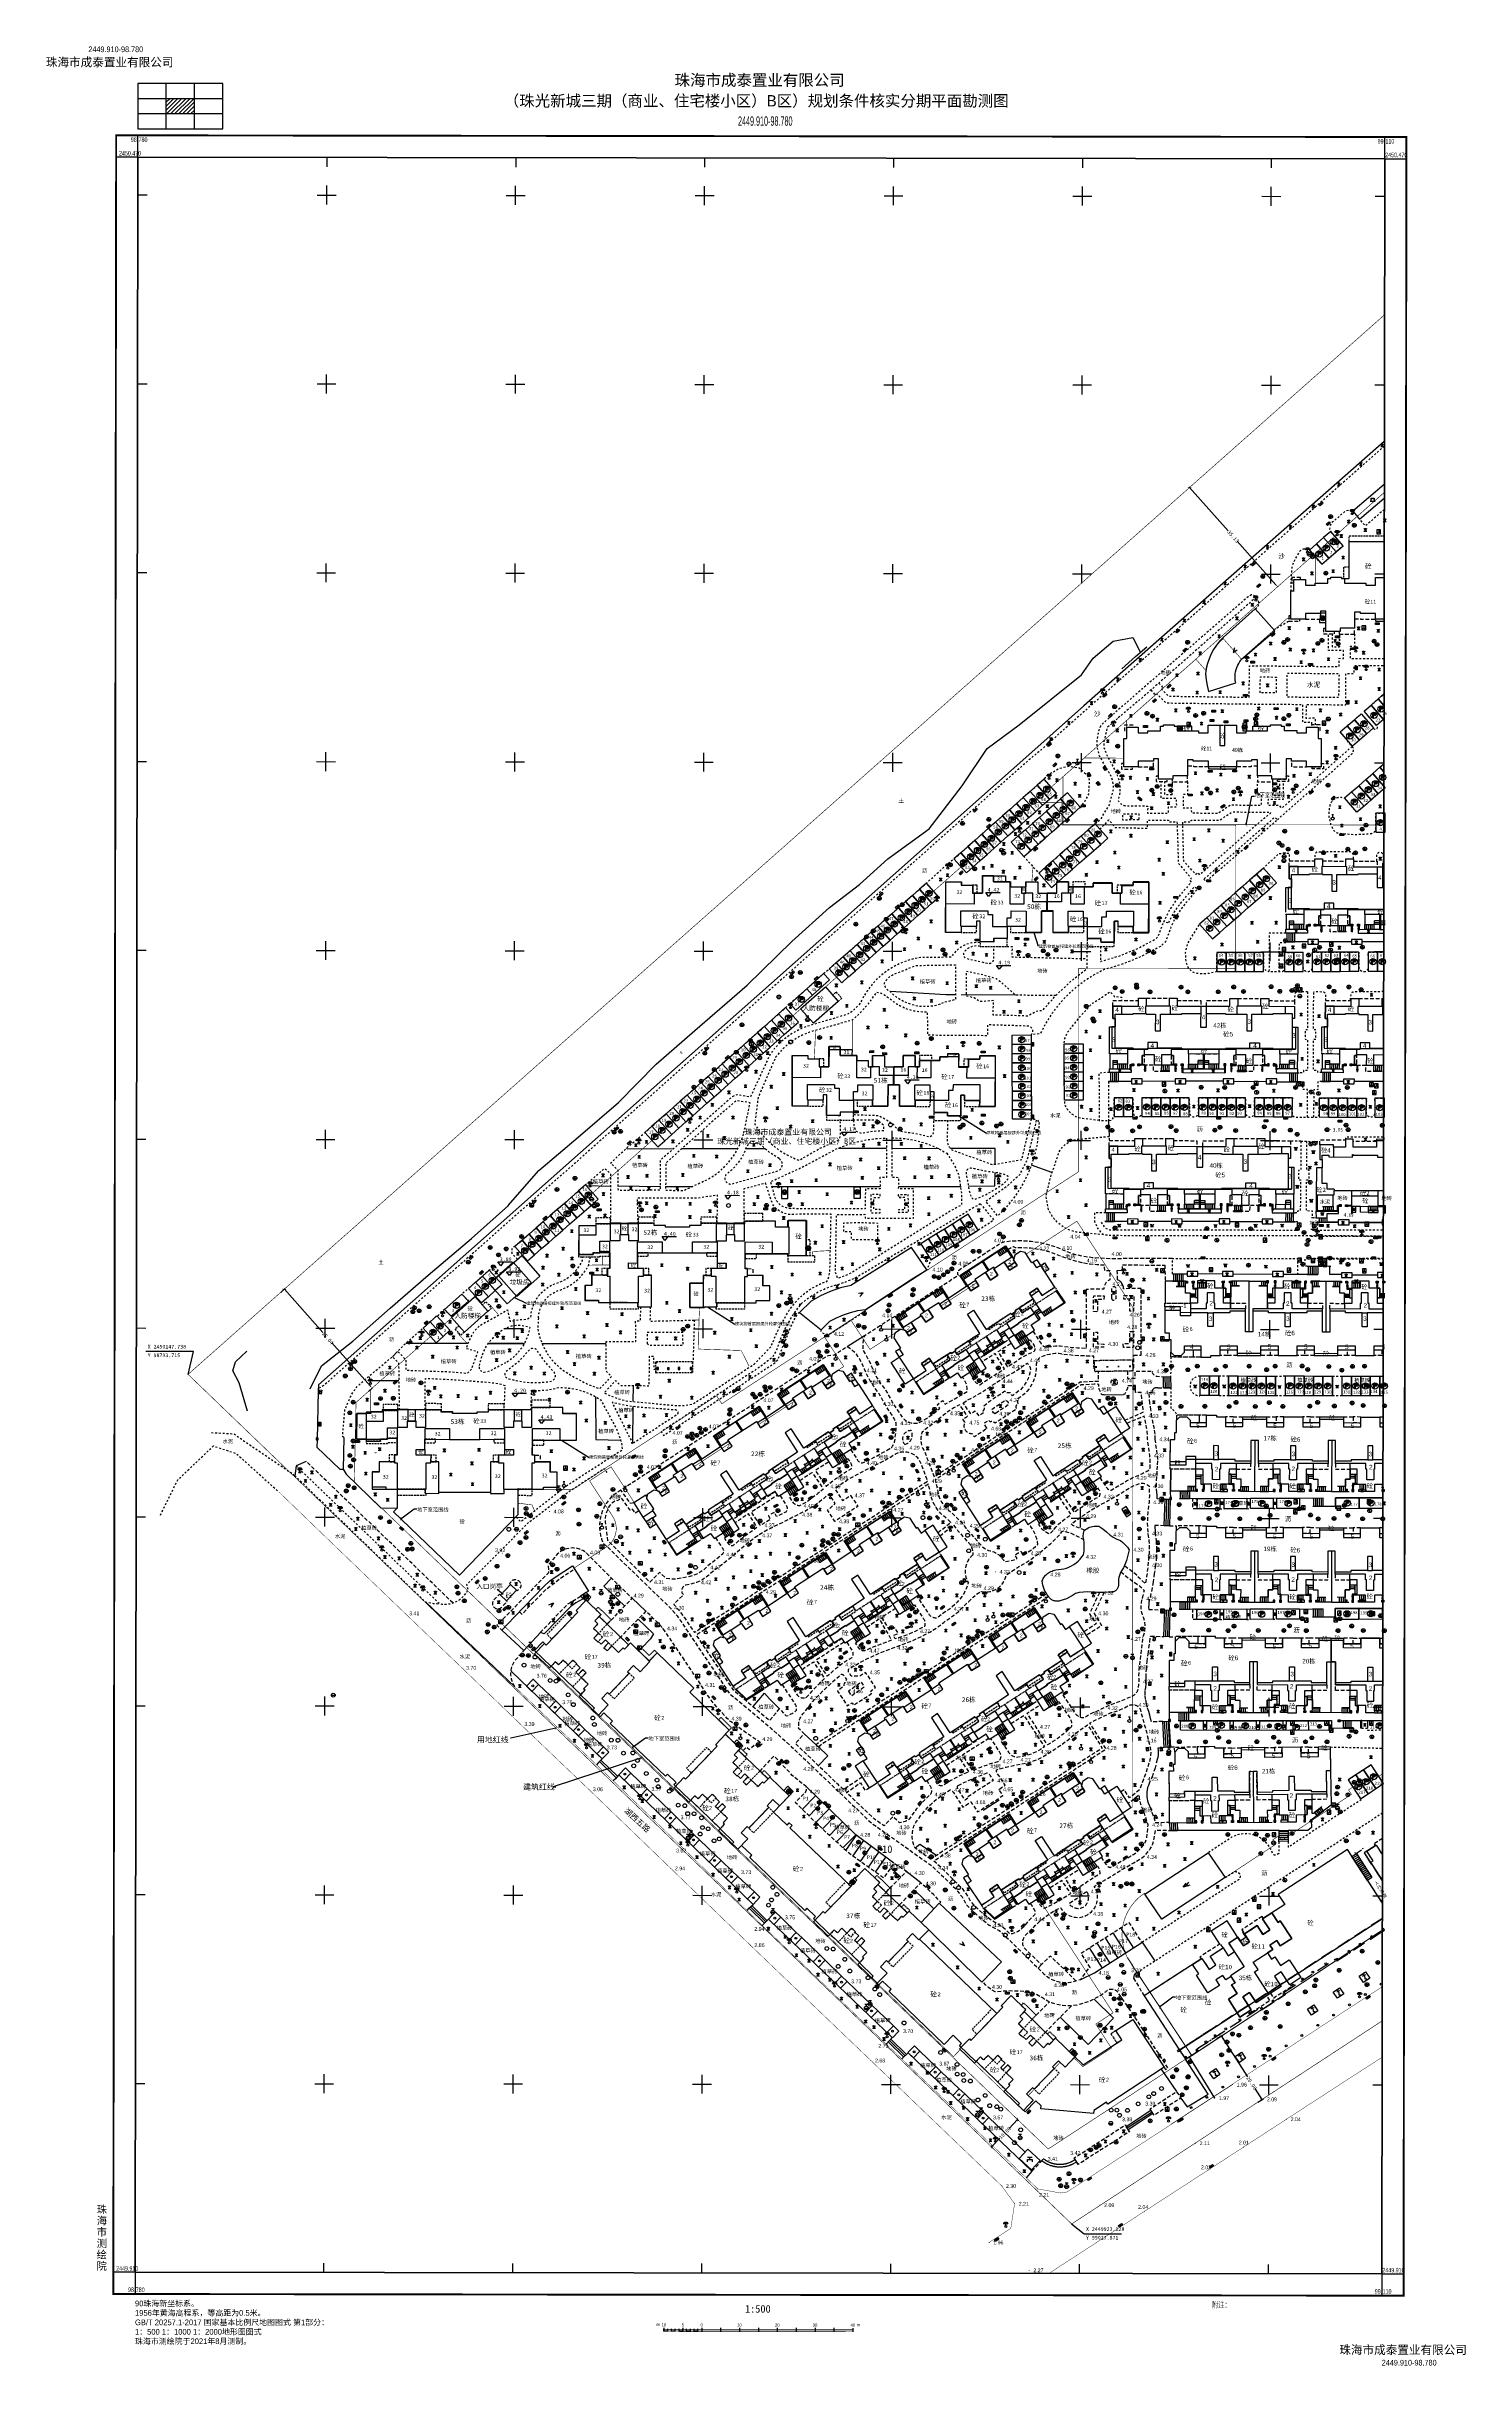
# Model space of a CAD drawing. Extents: x 99002 to 478558, y 2449839 to 2450453.
# Drawn here: x 478182 to 478558, y 2449839 to 2450453 of the extents above; entities outside this region: 1.
import ezdxf
from ezdxf.enums import TextEntityAlignment as Align

# ---------------------------------------------------------------- set-up
doc = ezdxf.new("R2010")
doc.units = 0
doc.header["$LTSCALE"] = 0.5
doc.header["$PDMODE"] = 35
doc.header["$PDSIZE"] = 0.2
for name, pattern in [('2', [0]), ('380402', [1.5, 1, -0.5]), ('380403', [3, 2, -1]), ('380409-1', [1.5, 1, -0.5]), ('430600', [3, 2, -1]), ('699100-1', [3, 2, -1]), ('DASHED', [0.75, 0.5, -0.25]), ('DASHEDX2', [38.1, 25.4, -12.7]), ('X0', [4, 3, -1]), ('X11', [6, 5, -1]), ('X3', [5, 4, -1]), ('X32', [1.5, 1, -0.5]), ('X5', [3, 2, -1]), ('X6', [2, 1, -1])]:
    doc.linetypes.add(name, pattern=pattern)
doc.layers.get('0').update_dxf_attribs({"linetype": 'CONTINUOUS'})
doc.layers.get('Defpoints').update_dxf_attribs({"linetype": 'CONTINUOUS'})
doc.layers.add('ASSIST', color=7, linetype='CONTINUOUS', plot=False)
for name, color, linetype in [('DEFAULT', 1, 'CONTINUOUS'), ('DLDW', 11, 'CONTINUOUS'), ('DLSS', 4, 'CONTINUOUS'), ('DMTZ', 3, 'CONTINUOUS'), ('GCD', 1, 'CONTINUOUS'), ('GXYZ', 2, 'CONTINUOUS'), ('JMD', 6, 'CONTINUOUS'), ('SXSS', 5, 'CONTINUOUS'), ('TK', 7, 'CONTINUOUS'), ('ZBTZ', 3, 'CONTINUOUS'), ('ZJ', 7, 'CONTINUOUS'), ('交通线', 7, 'CONTINUOUS'), ('地下室范围线', 170, 'CONTINUOUS'), ('外墙', 1, 'CONTINUOUS'), ('居民地点', 7, 'CONTINUOUS'), ('居民地线', 7, 'CONTINUOUS'), ('居民地面', 7, 'CONTINUOUS'), ('建筑物首层报建外轮廓范围线', 10, 'CONTINUOUS'), ('建筑红线', 10, 'DASHEDX2'), ('房屋面', 7, 'CONTINUOUS'), ('标注层', 115, 'CONTINUOUS'), ('植被点', 114, 'CONTINUOUS'), ('注释', 7, 'CONTINUOUS'), ('用地信息', 7, 'CONTINUOUS'), ('用地红线', 10, 'CONTINUOUS'), ('管线点', 7, 'CONTINUOUS'), ('红线', 10, 'CONTINUOUS'), ('高程点', 7, 'CONTINUOUS')]:
    doc.layers.add(name, color=color, linetype=linetype)
doc.layers.add('绿框', color=3, linetype='CONTINUOUS', lineweight=40)
doc.styles.add('HZ', font='STXIHEI.TTF', dxfattribs={"width": 0.8})
doc.styles.add('中等线体', font='FZZDXJW.TTF')
doc.styles.add('宋体', font='simsun.ttc')
doc.styles.add('方正中等线简体', font='FZZDXJW.TTF')
doc.styles.add('方正细等线简体', font='方正细等线简体.ttf')
doc.styles.add('正等线体', font='simhei.ttf')
doc.styles.add('等线体', font='simhei.ttf')
doc.styles.add('细等线体', font='FZXDXJW.TTF', dxfattribs={"width": 0.8})
doc.styles.add('长等线体', font='FZXDXJW.TTF', dxfattribs={"width": 0.8})
doc.styles.add('黑体', font='simhei.ttf')
doc.linetypes.add('10411', pattern='A,2,[150,AAA.SHX,S=1,R=0,X=0,Y=1],2,[151,AAA.SHX,S=1,R=0,X=0,Y=3],1e-11', length=4)
doc.linetypes.add('10421', pattern='A,2,[150,AAA.SHX,S=0.5,R=0,X=0,Y=0.5],1e-11', length=2)
doc.linetypes.add('10422', pattern='A,0.75,[150,AAA.SHX,S=0.5,R=0,X=0,Y=0.5],1.5,[177,AAA.SHX,S=1,R=0,X=0,Y=0.4],0.75', length=3)
doc.linetypes.add('1161', pattern='A,0,[149,AAA.SHX,S=0.15,R=0,X=0,Y=0],-1.6', length=1.6)
doc.linetypes.add('380201', pattern='A,5,[169,ss2007.shx,S=0.83,R=0,X=0,Y=0],5', length=10)
doc.linetypes.add('380202', pattern='A,4.5,[145,ss2007.shx,S=1,R=0,X=0,Y=1],4.5,-0.5,[146,ss2007.shx,S=1,R=0,X=0,Y=0],-0.5', length=10)
doc.linetypes.add('380203', pattern='A,8,-0.5,[147,ss2007.shx,S=1,R=0,X=0,Y=0],-1.5', length=10)
doc.linetypes.add('444', pattern='A,4.5,[145,AAA.SHX,S=1,R=0,X=0,Y=1],4.5,-0.5,[146,AAA.SHX,S=1,R=0,X=0,Y=0],-0.5', length=10)
doc.linetypes.add('84542', pattern='A,0,[173,AAA.SHX,S=1,R=0,X=0,Y=0],2,-0.5,[146,AAA.SHX,S=1,R=0,X=0,Y=0],-0.5,1,[173,AAA.SHX,S=1,R=0,X=0,Y=0],4,[173,AAA.SHX,S=1,R=0,X=0,Y=0],0.5,[150,AAA.SHX,S=1,R=0,X=0,Y=1],3.5', length=12)
doc.dimstyles.get("Standard").update_dxf_attribs({"dimtxt": 1, "dimasz": 0.7, "dimexe": 0.18, "dimexo": 0.0625, "dimgap": 0.09, "dimtad": 0, "dimzin": 0, "dimdsep": 46, "dimtxsty": '等线体', "dimblk2": 'ARCHTICK', "dimsah": 1, "dimcen": 0.09, "dimadec": 0, "dimazin": 0, "dimtfac": 1, "dimtofl": 0, "dimtmove": 0, "dimatfit": 3, "dimldrblk": 'ARCHTICK', "dimfxl": 0, "dimtolj": 1, "dimtzin": 0, "dimarcsym": 0})

# ---------------------------------------------------------------- blocks, each defined once
blk = doc.blocks.new('gc042')
blk.add_line((-1, 0), (1, 0))
blk.add_circle((0, 0), 1)
blk = doc.blocks.new('gc043')
for p, q in [((-1, 0), (1, 0)), ((0, -1), (0, 1))]:
    blk.add_line(p, q)
blk.add_circle((0, 0), 1)
blk = doc.blocks.new('gc050')
for points in [[(-0.3, 0), (0.1, 0.7)], [(-0.3, 0), (0.3, 0)], [(0.3, 0), (-0.1, -0.7)]]:
    blk.add_lwpolyline(points)
blk.add_circle((0, 0), 1)
blk = doc.blocks.new('gc133')
for p, q in [((-1, 0), (1, 0)), ((-0.8, 2), (0.8, 2)), ((0, 1), (0, 2))]:
    blk.add_line(p, q)
blk.add_circle((0, 0), 1)
blk = doc.blocks.new('gc041')
for p, q in [((-1, 0.5), (1, 0.5)), ((-1, -0.5), (-1, 0.5)), ((-0.33, 0.5), (-0.33, -0.5)), ((0.33, 0.5), (0.33, -0.5)), ((1, 0.5), (1, -0.5)), ((1, -0.5), (-1, -0.5))]:
    blk.add_line(p, q)
blk = doc.blocks.new('gc097')
for p, q in [((-0.7, 2), (-0.7, 2.3)), ((-0.7, 2.3), (0.7, 2.3)), ((0, 0.5), (0, 2.3)), ((0.7, 2.3), (0.7, 2))]:
    blk.add_line(p, q)
for centre, radius in [((-0.7, 1.6), 0.4), ((0, 0), 0.5), ((0.7, 1.6), 0.4)]:
    blk.add_circle(centre, radius)
blk = doc.blocks.new('3804085')
at = {"linetype": '2'}
blk.add_hatch(color=0, dxfattribs=at).paths.add_polyline_path([(-0.5, -0.5), (0.5, -0.5), (0.5, 0.5), (-0.5, 0.5)])
blk = doc.blocks.new('3803031')
at = {"color": 0, "linetype": 'Continuous', "lineweight": -3, "flags": 128}
blk.add_lwpolyline([(-0.566, -0.566), (0.566, 0.566)], dxfattribs=at)
at = {"color": 0, "linetype": 'Continuous', "lineweight": -3}
for radius in [1.3, 0.8]:
    blk.add_circle((0, 0), radius, dxfattribs=at)
blk = doc.blocks.new('380301301')
at = {"color": 0, "linetype": 'Continuous', "lineweight": -3, "flags": 128}
for points in [[(0.9, 1.3), (0, -1.2), (-0.9, 1.3)], [(0.432, 0), (-0.432, 0)]]:
    blk.add_lwpolyline(points, dxfattribs=at)
blk = doc.blocks.new('3804084')
at = {"color": 0, "linetype": 'Continuous', "lineweight": -3}
blk.add_circle((0, 0), 0.5, dxfattribs=at)
blk = doc.blocks.new('380201401')
at = {"linetype": '2'}
blk.add_hatch(color=0, dxfattribs=at).paths.add_polyline_path([(-0.25, 0), (-0.25, -0.5), (0.25, -0.5), (0.25, 0)])
blk = doc.blocks.new('3805011')
at = {"color": 0, "linetype": 'Continuous', "lineweight": -3, "flags": 128}
for points in [[(-0.7, 2), (-0.7, 2.3), (0.7, 2.3), (0.7, 2)], [(0, 0.5), (0, 2.3)]]:
    blk.add_lwpolyline(points, dxfattribs=at)
at = {"color": 0, "linetype": 'Continuous', "lineweight": -3}
for centre, radius in [((-0.7, 1.6), 0.4), ((0, 0), 0.5), ((0.7, 1.6), 0.4)]:
    blk.add_circle(centre, radius, dxfattribs=at)
blk = doc.blocks.new('8105091')
at = {"color": 0, "linetype": 'Continuous', "lineweight": -3}
blk.add_circle((0, 0), 0.5, dxfattribs=at)
blk = doc.blocks.new('8202001')
at = {"color": 0, "linetype": 'Continuous', "lineweight": -3, "flags": 128}
for points in [[(-0.75, 1.5), (0, 0)], [(-0.75, 0), (0.75, 0)], [(0, 0), (0.75, 1.5)], [(0, 0), (0, 1.5)]]:
    blk.add_lwpolyline(points, dxfattribs=at)
blk = doc.blocks.new('7201001')
at = {"linetype": '2'}
h = blk.add_hatch(color=0, dxfattribs=at)
edge = h.paths.add_edge_path(flags=0)
edge.add_arc((0, 0), 0.25, 0, 360)
blk = doc.blocks.new('5441011')
at = {"color": 0, "linetype": 'Continuous', "lineweight": -3, "flags": 128}
for points in [[(-1, 0), (1, 0)], [(0, -1), (0, 1)]]:
    blk.add_lwpolyline(points, dxfattribs=at)
at = {"color": 0, "linetype": 'Continuous', "lineweight": -3}
blk.add_circle((0, 0), 1, dxfattribs=at)
blk = doc.blocks.new('5441024')
at = {"color": 0, "linetype": 'Continuous', "lineweight": -3, "flags": 128}
blk.add_lwpolyline([(1, 0.5), (1, -0.5), (-1, -0.5), (-1, 0.5)], close=True, dxfattribs=at)
for points in [[(-0.33, 0.5), (-0.33, -0.5)], [(0.33, -0.5), (0.33, 0.5)]]:
    blk.add_lwpolyline(points, dxfattribs=at)
blk = doc.blocks.new('5401001')
at = {"color": 0, "linetype": 'Continuous', "lineweight": -3}
blk.add_circle((0, 0), 1, dxfattribs=at)
blk = doc.blocks.new('5430071')
at = {"color": 0, "linetype": 'Continuous', "lineweight": -3, "flags": 128}
for points in [[(-1, 0), (1, 0)], [(-0.8, 2), (0.8, 2)], [(0, 2), (0, 1)]]:
    blk.add_lwpolyline(points, dxfattribs=at)
at = {"color": 0, "linetype": 'Continuous', "lineweight": -3}
blk.add_circle((0, 0), 1, dxfattribs=at)
blk = doc.blocks.new('5430072')
at = {"color": 0, "linetype": 'Continuous', "lineweight": -3, "flags": 128}
for points in [[(-0.5, 2.2), (0.5, 2.2)], [(0, 2.2), (0, 0.8)]]:
    blk.add_lwpolyline(points, dxfattribs=at)
at = {"color": 0, "linetype": 'Continuous', "lineweight": -3}
blk.add_circle((0, 0), 0.8, dxfattribs=at)
blk = doc.blocks.new('5201054')
at = {"color": 0, "linetype": 'Continuous', "lineweight": -3, "flags": 128}
blk.add_lwpolyline([(-1, -1), (-1, 1), (1, 1), (1, -1)], close=True, dxfattribs=at)
for points in [[(-1, -1), (0, 0), (1, -1)], [(0, 0), (0, 1)]]:
    blk.add_lwpolyline(points, dxfattribs=at)
blk = doc.blocks.new('5430051')
at = {"color": 0, "linetype": 'Continuous', "lineweight": -3, "flags": 128}
blk.add_lwpolyline([(-1, 0), (1, 0)], dxfattribs=at)
at = {"color": 0, "linetype": 'Continuous', "lineweight": -3}
blk.add_circle((0, 0), 1, dxfattribs=at)
blk = doc.blocks.new('5201051')
at = {"color": 0, "linetype": 'Continuous', "lineweight": -3, "flags": 128}
for points in [[(0, 0), (-0.866, -0.5)], [(0, 1), (0, 0)], [(0, 0), (0.866, -0.5)]]:
    blk.add_lwpolyline(points, dxfattribs=at)
at = {"color": 0, "linetype": 'Continuous', "lineweight": -3}
blk.add_circle((0, 0), 1, dxfattribs=at)
blk = doc.blocks.new('GC200')
at = {"linetype": 'Continuous', "const_width": 0.2, "flags": 128}
blk.add_lwpolyline([(-0.1, 0, 1), (0.1, 0, 1)], format="xyb", close=True, dxfattribs=at)
blk = doc.blocks.new('gc049')
for p, q in [((-1, 1.2), (-1, -0.8)), ((1, 1.2), (-1, 1.2)), ((0, 0.2), (-1, -0.8)), ((0, 1.2), (0, 0.2)), ((0, 0.2), (1, -0.8)), ((1, -0.8), (1, 1.2)), ((-1, -0.8), (1, -0.8))]:
    blk.add_line(p, q)
blk = doc.blocks.new('gc297')
at = {"linetype": 'Continuous'}
for points in [[(-0.3, 1), (0.4, 1), (0.4, 1.3), (-0.5, 1.3), (-0.6, 1.3), (-0.6, 1.2), (-0.6, -1.3), (-0.3, -1.3)], [(0.4, -0.1), (-0.3, -0.1), (-0.3, 0.2), (0.4, 0.2)]]:
    blk.add_hatch(color=256, dxfattribs=at).paths.add_polyline_path(points)
h = blk.add_hatch(color=256, dxfattribs=at)
edge = h.paths.add_edge_path()
edge.add_line((0.4, 1.3), (0.4, 1))
edge.add_arc((0.4, 0.6), 0.425, -90, 90, ccw=False)
edge.add_line((0.4, 0.2), (0.4, -0.1))
edge.add_arc((0.4, 0.6), 0.675, 270, 450)
for p, q in [((-0.6, 1.2), (-0.6, 1.3)), ((-0.6, 1.3), (-0.5, 1.3)), ((-0.6, -1.3), (-0.6, 1.2)), ((-0.5, 1.3), (0.4, 1.3)), ((-0.3, 1), (0.4, 1)), ((-0.3, -1.3), (-0.3, 1)), ((0.4, 0.2), (-0.3, 0.2)), ((-0.3, -0.1), (-0.3, 0.2)), ((0.4, 1.3), (0.4, 1)), ((0.4, 1.3), (0.4, 1)), ((0.4, 0.2), (0.4, -0.1)), ((0.4, 0.2), (0.4, -0.1)), ((0.4, 0.2), (0.4, -0.1)), ((-0.6, -1.3), (-0.3, -1.3)), ((0.4, -0.1), (-0.3, -0.1))]:
    blk.add_line(p, q)
blk.add_circle((0, 0), 1.65)
for radius in [0.675, 0.425]:
    blk.add_arc((0.4, 0.6), radius, 270, 90)
blk = doc.blocks.new('gc290')
for points in [[(-0.9, 2.5), (0, 0), (0.9, 2.5)], [(0, 1.2), (-0.4, 1.2), (0.4, 1.2)]]:
    blk.add_lwpolyline(points)
blk = doc.blocks.new('gc002')
at = {"linetype": 'Continuous'}
blk.add_hatch(color=256, dxfattribs=at).paths.add_polyline_path([(0.5, 0.5), (-0.5, 0.5), (-0.5, -0.5), (0.5, -0.5)])
blk.add_lwpolyline([(-0.5, -0.5), (0.5, -0.5), (0.5, 0.5), (-0.5, 0.5), (-0.5, -0.5)])
blk = doc.blocks.new('gc170')
at = {"linetype": 'Continuous'}
blk.add_circle((0, 0), 0.5, dxfattribs=at)
blk = doc.blocks.new('gc124')
for p, q in [((-0.75, 1.5), (0, 0)), ((-0.75, 0), (0.75, 0)), ((0, 0), (0, 1.5)), ((0, 0), (0.75, 1.5))]:
    blk.add_line(p, q)
blk = doc.blocks.new('gc291')
blk.add_lwpolyline([(-0.5, -0.5), (0.5, -0.5), (0.5, 0.5), (-0.5, 0.5), (-0.5, -0.5)])
blk = doc.blocks.new('gc188')
blk.add_circle((0, 0), 1)
blk = doc.blocks.new('gc134')
for p, q in [((-0.5, 2.2), (0.5, 2.2)), ((0, 0.8), (0, 2.2))]:
    blk.add_line(p, q)
blk.add_circle((0, 0), 0.8)
blk = doc.blocks.new('gc011')
for p, q in [((-0.7, -0.4), (0.7, 0.4)), ((0.8, 0), (0.8, 0))]:
    blk.add_line(p, q)
for radius in [1.3, 0.8]:
    blk.add_circle((0, 0), radius)
blk = doc.blocks.new('_ArchTick')
at = {"color": 0, "linetype": 'ByBlock', "const_width": 0.15}
blk.add_lwpolyline([(-0.5, -0.5), (0.5, 0.5)], dxfattribs=at)
blk = doc.blocks.new('gc069')
for p, q in [((-0.7, 2.1), (-1.4, 2.4)), ((-0.6, 1.8), (-1.2, 1.3)), ((-0.5, 2.2), (-0.4, 3)), ((0, 1.1), (-0.4, 1.8)), ((-0.3, 2), (0.5, 2.2)), ((0, 1.1), (0, 0)), ((0, 0), (1, 0))]:
    blk.add_line(p, q)
blk = doc.blocks.new('gc018')
at = {"linetype": 'Continuous', "flags": 128}
for points in [[(-1.25, 1.2), (0, 1.2), (1.25, 1.2)], [(-1.25, -1.3), (-1.25, 0), (1.25, 0), (1.25, -1.3)], [(0, 0), (0, 1.2)]]:
    blk.add_lwpolyline(points, dxfattribs=at)
blk = doc.blocks.new('gc022')
at = {"linetype": 'Continuous'}
for p, q in [((-0.8, 1.6), (-0.2, 1)), ((0.8, 1.6), (0.2, 1))]:
    blk.add_line(p, q, dxfattribs=at)
at = {"linetype": 'Continuous', "flags": 128}
for points in [[(-1.3, 0), (0, 0), (1.3, 0)], [(-0.8, 0), (-0.8, 1.6), (0.8, 1.6), (0.8, 0)]]:
    blk.add_lwpolyline(points, dxfattribs=at)
blk = doc.blocks.new('actkf1')
for p, q in [((45, 24), (0, 24)), ((0, 24), (0, 0)), ((0, 16), (45, 16)), ((15, 0), (15, 24)), ((30, 0), (30, 24)), ((45, 0), (45, 24)), ((0, 8), (45, 8)), ((0, 0), (45, 0))]:
    blk.add_line(p, q)
at = {"color": 0}
for p, q in [((15, 9.8), (21.2, 16)), ((15, 11.9), (19.1, 16)), ((15, 14), (17, 16)), ((15.3, 8), (23.3, 16)), ((17.5, 8), (25.5, 16)), ((19.6, 8), (27.6, 16)), ((21.7, 8), (29.7, 16)), ((23.8, 8), (30, 14.2)), ((25.9, 8), (30, 12.1)), ((28.1, 8), (30, 9.9))]:
    blk.add_line(p, q, dxfattribs=at)

msp = doc.modelspace()

# ---------------------------------------------------------------- linework, layer by layer
at = {"color": 7, "linetype": 'Continuous'}
msp.add_point((478306.82, 2450071.21, 19.51), dxfattribs=at)
at = {"layer": 'ASSIST', "color": 7, "linetype": 'Continuous', "flags": 128}
for points in [[(478479.51, 2450098.1), (478477.59, 2450098.09), (478477.57, 2450101.02), (478479.49, 2450101.03)], [(478479.45, 2450002.9), (478477.8, 2450002.8), (478477.39, 2450009.73), (478479.03, 2450009.83)]]:
    msp.add_lwpolyline(points, close=True, dxfattribs=at)
for points, elevation in [([(478479.18, 2450061.52), (478477.8, 2450061.56), (478478, 2450068.61), (478479.38, 2450068.57)], 4.23), ([(478479.11, 2450032.17), (478477.72, 2450032.21), (478477.92, 2450039.26), (478479.31, 2450039.22)], 4.17)]:
    msp.add_lwpolyline(points, close=True, dxfattribs=dict(at, elevation=elevation))
at = {"layer": 'DEFAULT', "color": 7, "linetype": '699100-1', "lineweight": -3, "ltscale": 0.5, "flags": 128}
for points in [[(478477.93, 2450119.47), (478477.93, 2450120.47), (478484.73, 2450120.46)], [(478485.52, 2450106.22), (478479.52, 2450106.23), (478479.52, 2450107.54)], [(478487.01, 2450090.8), (478481.01, 2450090.81), (478481.01, 2450089.5)], [(478486.2, 2450076.56), (478479.4, 2450076.57), (478479.4, 2450077.57)], [(478486.15, 2450047.25), (478479.35, 2450047.26), (478479.35, 2450048.26)], [(478486.72, 2450032.24), (478480.72, 2450032.24), (478480.72, 2450032.23), (478480.72, 2450030.93)], [(478485.9, 2450018), (478479.1, 2450018.01), (478479.1, 2450019.01)], [(478485.89, 2449988.78), (478479.09, 2449988.71), (478479.08, 2449989.71)]]:
    msp.add_lwpolyline(points, dxfattribs=at)
at = {"layer": 'DEFAULT', "color": 7, "linetype": 'Continuous', "lineweight": -3, "ltscale": 0.5, "flags": 128}
for points in [[(478459.39, 2450103.12), (478459.22, 2450103.12)], [(478477.59, 2450098.09), (478479.51, 2450098.1)], [(478302.85, 2450043.34), (478301.2, 2450044.68)]]:
    msp.add_lwpolyline(points, dxfattribs=at)
msp.add_lwpolyline([(478302.49, 2450033.91), (478305.83, 2450037.46), (478313.48, 2450045.34), (478315.24, 2450047.1), (478318.88, 2450049.42), (478321.19, 2450050.9), (478325.38, 2450044.25), (478324.8, 2450043.85), (478323.31, 2450042.89), (478324, 2450042.22), (478322.09, 2450041.12), (478320.71, 2450040.19), (478313.66, 2450032.97), (478312.74, 2450033.27), (478308.31, 2450028.49)], close=True, dxfattribs=at)
at = {"layer": 'DEFAULT', "color": 6, "ltscale": 0.5}
for p in [(478479.5, 2450068.77), (478479.45, 2450039.45), (478479.16, 2450010)]:
    msp.add_point(p, dxfattribs=at)
at = {"layer": 'Defpoints', "color": 10, "linetype": 'Continuous'}
for p in [(478484.52, 2450336.46), (478484.52, 2450336.46), (478507.81, 2450310.16), (478243.89, 2450123.3), (478244.91, 2450124.2), (478267.12, 2450097.07), (478491.7, 2449925.73), (478502.56, 2449908.93), (478503.73, 2449909.69), (478439, 2449904.32), (478439.27, 2449904.06), (478432.34, 2449896.85)]:
    msp.add_point(p, dxfattribs=at)
at = {"layer": 'DLDW', "color": 11, "linetype": 'Continuous', "flags": 128}
msp.add_lwpolyline([(478536.03, 2450337.24), (478527.69, 2450330.14), (478529.47, 2450328.02), (478536.02, 2450333.65)], dxfattribs=at)
at = {"layer": 'DLDW', "color": 11, "linetype": '1161', "flags": 128}
msp.add_lwpolyline([(478444.96, 2449893.54), (478441.71, 2449896.5), (478439.42, 2449893.99), (478442.67, 2449891.02)], close=True, dxfattribs=at)
at = {"layer": 'DLSS', "color": 4, "linetype": 'X6', "flags": 128}
for points in [[(478536.04, 2450347.39), (478507.28, 2450321.93), (478464.68, 2450284.29), (478445.12, 2450266.92), (478444.76, 2450266.63), (478444.59, 2450266.47), (478441.92, 2450264.25), (478434.08, 2450257.31), (478415.49, 2450240.8), (478404.86, 2450231.34), (478400.26, 2450227.28), (478387.65, 2450216.1), (478353.29, 2450185.54), (478338, 2450171.95), (478321.93, 2450157.63), (478302.43, 2450140.46), (478299.6, 2450137.92), (478275.53, 2450116.59), (478255.23, 2450098.58), (478253.87, 2450097.82)], [(478536.02, 2450330.61), (478531.03, 2450326.24), (478527.69, 2450330.14), (478526.82, 2450330.47), (478525.6, 2450330.11), (478521.9, 2450326.86), (478521.51, 2450325.42), (478522.04, 2450324.45), (478525.15, 2450321.01), (478519.51, 2450316.09), (478516.21, 2450319.88), (478516.04, 2450319.96), (478515.87, 2450320.03), (478515.69, 2450320.08), (478515.5, 2450320.12), (478515.32, 2450320.14), (478515.13, 2450320.14), (478514.94, 2450320.13), (478514.76, 2450320.1), (478514.58, 2450320.06), (478514.4, 2450320), (478514.23, 2450319.93), (478514.06, 2450319.84), (478513.91, 2450319.74), (478513.76, 2450319.62), (478513.62, 2450319.49), (478513.49, 2450319.36), (478512.8, 2450318.16), (478512.16, 2450316.94), (478511.59, 2450315.68), (478511.35, 2450312.78), (478511.33, 2450309.04)], [(478501.9, 2450304.28), (478502.65, 2450304.98), (478502.71, 2450305.16), (478502.76, 2450305.34), (478502.79, 2450305.53), (478502.81, 2450305.72), (478502.81, 2450305.91), (478502.79, 2450306.1), (478502.76, 2450306.28), (478502.71, 2450306.47), (478502.65, 2450306.65), (478502.57, 2450306.82), (478502.47, 2450306.98), (478502.36, 2450307.14), (478502.24, 2450307.29), (478502.11, 2450307.42), (478501.97, 2450307.54), (478501.81, 2450307.66), (478501.65, 2450307.75), (478501.48, 2450307.83), (478501.3, 2450307.9), (478501.12, 2450307.95), (478500.93, 2450307.99), (478500.45, 2450307.76), (478499.99, 2450307.48), (478499.57, 2450307.15), (478464.64, 2450276.71)], [(478502.13, 2450307.4), (478472.45, 2450281.19), (478465.44, 2450275.29)], [(478506.77, 2450298.81), (478510.73, 2450301.04)], [(478524.08, 2450289.03), (478524.13, 2450291.21), (478525.23, 2450291.17), (478525.22, 2450293.25), (478521.23, 2450293.28), (478521.25, 2450297.7)], [(478522.29, 2450297.7), (478522.24, 2450294.29), (478524.2, 2450294.25), (478524.2, 2450297.6), (478524.19, 2450294.24)], [(478528.17, 2450297.6), (478528.2, 2450294.36), (478527.04, 2450294.34), (478527.03, 2450291.15), (478535.97, 2450291.12)], [(478500.26, 2450280.93), (478500.39, 2450289.24), (478524.08, 2450289.03)], [(478517.89, 2450273.56), (478517.78, 2450275.34), (478515.39, 2450275.3), (478515.44, 2450278.99), (478525.86, 2450278.9), (478525.9, 2450287.18), (478528.05, 2450287.16), (478528.07, 2450289.3), (478535.97, 2450289.29)], [(478474.29, 2450282.82), (478475.35, 2450281.53), (478475.76, 2450281.84), (478478.18, 2450279.4), (478500.26, 2450279.12), (478514.41, 2450279), (478514.41, 2450274.26), (478516.81, 2450274.3), (478516.81, 2450273.56)], [(478476.38, 2450284.65), (478477.47, 2450283.38), (478477.1, 2450283.04), (478478.94, 2450281.18), (478500.28, 2450280.91)], [(478378.69, 2450199.78), (478383.22, 2450203.74), (478387.64, 2450207.76), (478389.15, 2450209), (478414.83, 2450231.67), (478421.12, 2450237.38), (478422.15, 2450238.11), (478446, 2450259.23), (478446.14, 2450259.51), (478447.26, 2450260.48), (478449.95, 2450262.09), (478452.51, 2450262.65), (478455.3, 2450262.23), (478457.34, 2450260.36), (478457.94, 2450259.1), (478457.75, 2450255.27), (478456.57, 2450253.06), (478455.59, 2450251.8), (478440.66, 2450238.71), (478444.58, 2450234.32), (478459.5, 2450247.4), (478459.58, 2450247.35), (478461.04, 2450248.71), (478463.31, 2450252.41), (478464.3, 2450256.19), (478464.35, 2450256.8), (478464.35, 2450257.42), (478464.29, 2450258.03), (478464.18, 2450258.63), (478464.02, 2450259.22), (478463.8, 2450259.79), (478463.53, 2450260.34), (478463.22, 2450260.87), (478460.67, 2450265.38), (478460.11, 2450267.45), (478460.05, 2450268.45), (478460.07, 2450269.46), (478460.18, 2450270.46), (478460.38, 2450271.45), (478460.65, 2450272.42), (478461.01, 2450273.36), (478461.36, 2450273.76), (478464.64, 2450276.71)], [(478507.74, 2450248.48), (478516, 2450255.76), (478520.82, 2450259.98), (478527.16, 2450265.64), (478527.27, 2450265.73), (478527.38, 2450265.82), (478527.48, 2450265.92), (478527.57, 2450266.03), (478527.65, 2450266.14), (478527.72, 2450266.26), (478527.78, 2450266.39), (478527.82, 2450266.52), (478527.86, 2450266.66), (478527.89, 2450266.8), (478527.9, 2450266.94), (478527.9, 2450267.08), (478527.89, 2450267.22), (478527.87, 2450267.36), (478527.84, 2450267.5), (478527.49, 2450267.91), (478524.33, 2450271.74), (478529.95, 2450276.52), (478533.17, 2450272.77), (478533.19, 2450272.72), (478533.21, 2450272.68), (478533.24, 2450272.64), (478533.27, 2450272.6), (478533.3, 2450272.57), (478533.34, 2450272.53), (478533.38, 2450272.51), (478533.42, 2450272.48), (478533.46, 2450272.46), (478533.51, 2450272.44), (478533.55, 2450272.43), (478533.6, 2450272.42), (478533.65, 2450272.41), (478533.7, 2450272.41), (478533.74, 2450272.41), (478533.79, 2450272.42), (478533.84, 2450272.43), (478533.88, 2450272.44), (478533.93, 2450272.46), (478533.97, 2450272.48), (478534.01, 2450272.51), (478534.05, 2450272.54), (478534.09, 2450272.57), (478534.12, 2450272.61), (478534.15, 2450272.65), (478534.17, 2450272.69), (478534.19, 2450272.73), (478534.21, 2450272.78), (478534.22, 2450272.82), (478534.23, 2450272.87), (478534.24, 2450272.92), (478534.24, 2450272.97), (478534.24, 2450273.02), (478534.23, 2450273.06), (478534.22, 2450273.11), (478534.2, 2450273.16), (478534.18, 2450273.2), (478534.16, 2450273.24), (478534.13, 2450273.28), (478534.1, 2450273.32), (478534.07, 2450273.36), (478534.03, 2450273.39), (478534, 2450273.42), (478534, 2450273.42), (478530.7, 2450277.21), (478535.96, 2450281.77)], [(478465.44, 2450275.29), (478462.74, 2450272.9), (478461.82, 2450269.19), (478461.78, 2450267.62), (478462.7, 2450265.43), (478465.12, 2450260.82), (478465.45, 2450260.07), (478465.71, 2450259.29), (478465.9, 2450258.49), (478466.02, 2450257.68), (478466.08, 2450256.86), (478466.06, 2450256.04), (478465.97, 2450255.22), (478465.81, 2450254.41), (478465.58, 2450253.63), (478465.7, 2450253.42), (478465.83, 2450253.22), (478465.97, 2450253.04), (478466.13, 2450252.87), (478466.31, 2450252.72), (478466.5, 2450252.58), (478466.7, 2450252.46), (478466.92, 2450252.36), (478467.14, 2450252.28), (478467.36, 2450252.22), (478467.59, 2450252.18), (478467.83, 2450252.16), (478473.44, 2450252.1), (478473.38, 2450250.22), (478478.93, 2450250.25), (478478.93, 2450251.86), (478481.12, 2450251.92), (478481.03, 2450254.08), (478477.01, 2450254.13), (478476.99, 2450258.6)], [(478527.52, 2450267.87), (478520.85, 2450261.97), (478513.3, 2450255.33), (478508.93, 2450251.55), (478508.33, 2450252.21), (478505.32, 2450252.22), (478505.36, 2450253.93), (478509.39, 2450253.94), (478509.38, 2450258.62)], [(478479.87, 2450255.02), (478477.96, 2450255.05), (478477.96, 2450258.6)], [(478479.87, 2450255.02), (478479.96, 2450258.5)], [(478483.91, 2450258.51), (478483.98, 2450255.14), (478482.86, 2450255.16), (478482.78, 2450251.58), (478484.97, 2450251.66), (478484.92, 2450251.62), (478485.01, 2450250.29), (478491.96, 2450250.18), (478495.33, 2450252.4), (478503.51, 2450252.3), (478503.51, 2450255.12), (478502.41, 2450255.16), (478502.49, 2450258.51)], [(478506.46, 2450258.51), (478506.47, 2450254.97), (478508.4, 2450254.96), (478508.42, 2450258.61)], [(478535.92, 2450256.62), (478528.8, 2450250.44), (478525.77, 2450253.94), (478525.56, 2450254.06), (478525.35, 2450254.15), (478525.13, 2450254.23), (478524.9, 2450254.29), (478524.67, 2450254.33), (478524.43, 2450254.35), (478524.2, 2450254.35), (478523.97, 2450254.33), (478523.73, 2450254.29), (478523.51, 2450254.23), (478523.28, 2450254.15), (478523.07, 2450254.06), (478522.87, 2450253.94), (478522.67, 2450253.81), (478522.49, 2450253.66), (478522.32, 2450253.49), (478522.17, 2450253.32), (478522.03, 2450253.13), (478521.91, 2450252.93), (478521.8, 2450252.71), (478521.72, 2450252.5), (478521.65, 2450252.27), (478521.6, 2450252.04), (478521.46, 2450251.37), (478521.38, 2450250.69), (478521.36, 2450250.01), (478521.39, 2450249.33), (478521.48, 2450248.66), (478521.63, 2450247.99), (478521.83, 2450247.34), (478522.08, 2450246.71), (478522.39, 2450246.1), (478522.49, 2450245.93), (478522.6, 2450245.77), (478522.72, 2450245.61), (478522.86, 2450245.47), (478523.01, 2450245.34), (478523.17, 2450245.23), (478523.34, 2450245.13), (478523.52, 2450245.04), (478525.75, 2450244.73), (478528, 2450244.59), (478530.25, 2450244.63), (478532.5, 2450244.85), (478532.5, 2450244.85), (478532.61, 2450244.86), (478532.73, 2450244.87), (478532.84, 2450244.9), (478532.95, 2450244.94), (478533.05, 2450244.98), (478533.15, 2450245.04), (478533.25, 2450245.1), (478533.34, 2450245.17), (478533.42, 2450245.25), (478533.5, 2450245.34), (478533.57, 2450245.43), (478533.62, 2450245.53), (478533.67, 2450245.64), (478533.71, 2450245.74), (478533.75, 2450245.85), (478533.77, 2450245.97), (478533.78, 2450246.08), (478533.76, 2450250.21), (478535.91, 2450250.21)], [(478460.72, 2450246.02), (478462.31, 2450247.51), (478463.13, 2450248.45), (478464.82, 2450246.43), (478473.36, 2450246.21), (478473.37, 2450248.38), (478478.94, 2450248.35), (478478.94, 2450247.93), (478481.16, 2450247.9), (478481.54, 2450236.92), (478484.93, 2450232.99), (478484.49, 2450232.47), (478484.94, 2450231.87), (478482.82, 2450229.53), (478480.87, 2450227.05), (478479.09, 2450224.45), (478477.66, 2450221.44), (478478.99, 2450221.24)], [(478506.02, 2450250.29), (478501.86, 2450246.84), (478487.2, 2450233.89), (478486.7, 2450234.45), (478486.13, 2450233.99), (478482.95, 2450237.53), (478482.69, 2450247.9), (478484.95, 2450247.94), (478484.91, 2450248.36), (478492.49, 2450248.38), (478495.77, 2450250.54), (478505.85, 2450250.46), (478506.02, 2450250.29)], [(478491.73, 2450208.28), (478490.72, 2450207.99), (478489.68, 2450207.79), (478488.64, 2450207.68), (478487.58, 2450207.67), (478486.54, 2450207.76), (478486.24, 2450207.82), (478485.94, 2450207.9), (478485.66, 2450208.02), (478485.38, 2450208.15), (478485.12, 2450208.32), (478484.88, 2450208.5), (478484.65, 2450208.71), (478484.44, 2450208.93), (478484.26, 2450209.18), (478484.09, 2450209.44), (478483.95, 2450209.71), (478483.84, 2450209.99), (478483.75, 2450210.29), (478483.52, 2450211.6), (478483.45, 2450213.34), (478483.98, 2450215.64), (478487.16, 2450220.86), (478504.21, 2450235.78), (478508.15, 2450239.57), (478510.88, 2450239.58), (478510.88, 2450237.55)], [(478527.92, 2450238.14), (478527.87, 2450239.14), (478527.8, 2450239.27), (478527.71, 2450239.39), (478527.61, 2450239.51), (478527.51, 2450239.61), (478527.39, 2450239.71), (478527.27, 2450239.8), (478527.14, 2450239.88), (478527, 2450239.94), (478526.86, 2450240), (478518.38, 2450239.91), (478518.32, 2450239.9), (478518.25, 2450239.89), (478518.19, 2450239.87), (478518.13, 2450239.85), (478518.08, 2450239.82), (478518.02, 2450239.78), (478517.97, 2450239.75), (478517.92, 2450239.7), (478517.88, 2450239.66), (478517.84, 2450239.61), (478517.8, 2450239.56), (478517.77, 2450239.5), (478517.74, 2450239.44), (478517.72, 2450239.38), (478517.7, 2450239.32), (478517.69, 2450239.26), (478517.69, 2450239.19), (478517.69, 2450239.13), (478517.68, 2450238.15)], [(478535.84, 2450237.53), (478535.83, 2450239.01), (478535.81, 2450239.09), (478535.79, 2450239.17), (478535.76, 2450239.24), (478535.72, 2450239.32), (478535.68, 2450239.39), (478535.63, 2450239.45), (478535.58, 2450239.51), (478535.52, 2450239.57), (478535.46, 2450239.62), (478535.39, 2450239.67), (478535.32, 2450239.71), (478535.25, 2450239.74), (478535.17, 2450239.76), (478535.09, 2450239.78), (478535.01, 2450239.8), (478534.93, 2450239.8), (478534.85, 2450239.8), (478534.77, 2450239.79), (478534.69, 2450239.78), (478534.61, 2450239.76), (478534.53, 2450239.73), (478534.46, 2450239.69), (478534.39, 2450239.65), (478534.32, 2450239.6), (478534.26, 2450239.55), (478534.21, 2450239.49), (478534.16, 2450239.43), (478534.11, 2450239.36), (478534.07, 2450239.29), (478534.04, 2450239.22), (478534.01, 2450239.14), (478533.99, 2450239.06), (478533.98, 2450238.98), (478533.97, 2450238.9), (478533.97, 2450238.82), (478533.97, 2450237.54)], [(478478.99, 2450221.24), (478479.69, 2450222.7), (478480.5, 2450224.11), (478481.42, 2450225.44), (478485.79, 2450230.76), (478486.57, 2450230.12), (478482.2, 2450224.83), (478481.19, 2450223.32), (478480.31, 2450221.72), (478479.58, 2450220.05), (478478.16, 2450216.23), (478476.8, 2450214.93), (478472.04, 2450212.4), (478467.05, 2450210.34), (478461.88, 2450208.78), (478459.18, 2450207.37), (478456.61, 2450205.73), (478454.19, 2450203.87), (478451.94, 2450201.8), (478449.89, 2450199.54), (478448.04, 2450197.12), (478446.41, 2450194.54), (478445.02, 2450191.83), (478442.73, 2450191.59), (478442.54, 2450191.48), (478442.64, 2450169.17)], [(478460.91, 2450214.89), (478460.91, 2450214.89), (478460.91, 2450210.91), (478460.97, 2450210.94), (478461.03, 2450210.97), (478461.1, 2450211), (478466.04, 2450212.47), (478470.81, 2450214.41), (478475.38, 2450216.81), (478476.15, 2450217.55), (478477.39, 2450220.88), (478477.51, 2450221.17), (478477.63, 2450221.47), (478477.76, 2450221.77)], [(478428.98, 2450215.9), (478428.29, 2450215.94), (478427.6, 2450215.92), (478426.91, 2450215.84), (478426.23, 2450215.7), (478425.57, 2450215.5), (478424.92, 2450215.24), (478424.3, 2450214.93), (478423.71, 2450214.56), (478423.16, 2450214.15), (478422.64, 2450213.69), (478422.16, 2450213.18), (478421.73, 2450212.64), (478421.35, 2450212.06), (478413.27, 2450211.99), (478411.42, 2450211.62), (478409.6, 2450211.09), (478407.85, 2450210.4), (478406.16, 2450209.55), (478404.56, 2450208.55), (478403.05, 2450207.42), (478401.66, 2450206.15), (478400.38, 2450204.76), (478399.23, 2450203.26), (478398.23, 2450201.66), (478397.37, 2450199.98), (478395.34, 2450197.75), (478393.88, 2450196.93), (478385.02, 2450194.29), (478383.32, 2450193.78), (478381.66, 2450193.12), (478380.07, 2450192.31), (478378.56, 2450191.37), (478377.13, 2450190.31), (478375.81, 2450189.11), (478374.59, 2450187.81), (478373.5, 2450186.41), (478368.24, 2450175.03), (478364.65, 2450175.63), (478363.47, 2450175.14), (478347.96, 2450161.41), (478344.39, 2450158.31), (478344.39, 2450150.37), (478333.31, 2450150.31), (478333.28, 2450155.62), (478331.24, 2450157.56), (478335.44, 2450161.51), (478340.35, 2450165.65), (478377.67, 2450198.8), (478378.69, 2450199.78)], [(478429.05, 2450214.95), (478428.7, 2450215.02), (478428.34, 2450215.06), (478427.99, 2450215.06), (478427.63, 2450215.04), (478427.28, 2450214.98), (478426.93, 2450214.89), (478426.6, 2450214.77), (478426.27, 2450214.62), (478425.96, 2450214.45), (478425.67, 2450214.24), (478425.4, 2450214.01), (478425.15, 2450213.76), (478424.92, 2450213.49), (478424.72, 2450213.19), (478424.69, 2450213.1), (478424.66, 2450213.01), (478424.65, 2450212.91), (478424.64, 2450212.82), (478424.65, 2450212.72), (478424.66, 2450212.63), (478424.68, 2450212.53), (478424.71, 2450212.44), (478424.74, 2450212.35), (478424.78, 2450212.26), (478424.83, 2450212.18), (478424.89, 2450212.1), (478424.95, 2450212.03), (478425.02, 2450211.96), (478425.1, 2450211.9), (478425.18, 2450211.85), (478425.26, 2450211.8), (478425.35, 2450211.76), (478425.44, 2450211.73), (478430.97, 2450210.5), (478431.08, 2450210.46), (478431.19, 2450210.44), (478431.31, 2450210.43), (478431.42, 2450210.43), (478431.54, 2450210.44), (478431.65, 2450210.46), (478431.77, 2450210.49), (478431.88, 2450210.53), (478431.98, 2450210.58), (478432.08, 2450210.63), (478432.18, 2450210.7), (478432.26, 2450210.77), (478432.35, 2450210.86), (478432.42, 2450210.94), (478432.49, 2450211.04), (478432.54, 2450211.14), (478432.59, 2450211.24), (478432.63, 2450211.35), (478432.66, 2450211.47), (478432.68, 2450211.58), (478432.69, 2450211.7), (478432.69, 2450211.81), (478432.67, 2450211.93), (478432.71, 2450214.9)], [(478449.09, 2450201.93), (478438.51, 2450202), (478438.51, 2450202), (478434.67, 2450205.38), (478433.34, 2450206.34), (478429.3, 2450207.52), (478425.38, 2450208.29), (478425.37, 2450201.91), (478427.48, 2450201.39), (478429.04, 2450200.4), (478432.52, 2450200.66), (478432.41, 2450196.86), (478441.72, 2450196.58), (478443.81, 2450197.77), (478445.67, 2450198.05), (478449.25, 2450202.09), (478453.18, 2450205.79), (478457.44, 2450209.11), (478457.44, 2450215.29)], [(478509.97, 2450218.47), (478505.6, 2450218.44), (478505.52, 2450208.31), (478509.13, 2450208.27)], [(478509.94, 2450215.89), (478508.18, 2450215.87), (478508.12, 2450208.28)], [(478491.73, 2450208.28), (478491.72, 2450209.38), (478491.72, 2450213.34), (478491.72, 2450213.34), (478491.72, 2450213.34), (478504.07, 2450213.36), (478504.07, 2450209.47), (478504.11, 2450209.35), (478504.16, 2450209.22), (478504.22, 2450209.1), (478504.29, 2450208.99), (478504.37, 2450208.88), (478504.46, 2450208.78), (478504.55, 2450208.69), (478504.66, 2450208.61), (478504.77, 2450208.54), (478504.88, 2450208.47), (478505, 2450208.42), (478505.13, 2450208.37), (478505.25, 2450208.34), (478505.39, 2450208.32), (478505.52, 2450208.31)], [(478509.13, 2450208.27), (478509.22, 2450208.34), (478509.3, 2450208.41), (478509.37, 2450208.5), (478509.44, 2450208.59), (478509.49, 2450208.68), (478509.54, 2450208.78), (478509.58, 2450208.89), (478509.61, 2450208.99), (478509.63, 2450209.1), (478509.64, 2450209.21), (478509.64, 2450213.31), (478514.52, 2450213.41), (478514.51, 2450209.43), (478514.53, 2450209.32), (478514.55, 2450209.22), (478514.58, 2450209.11), (478514.62, 2450209.01), (478514.67, 2450208.91), (478514.73, 2450208.81), (478514.8, 2450208.72), (478514.88, 2450208.64), (478514.96, 2450208.57), (478515.04, 2450208.5), (478515.14, 2450208.44), (478515.24, 2450208.39), (478515.34, 2450208.34), (478515.45, 2450208.31), (478515.55, 2450208.28), (478515.66, 2450208.27), (478515.77, 2450208.26), (478515.89, 2450208.27), (478516, 2450208.28), (478516.1, 2450208.31), (478516.21, 2450208.34), (478516.31, 2450208.38), (478516.41, 2450208.43), (478516.51, 2450208.49), (478516.59, 2450208.56), (478516.68, 2450208.64), (478516.75, 2450208.72), (478516.82, 2450208.81), (478516.88, 2450208.9), (478516.93, 2450209), (478516.97, 2450209.1), (478517.01, 2450209.21), (478517.03, 2450209.32), (478517.04, 2450209.43), (478516.98, 2450213.39), (478516.98, 2450213.39), (478516.98, 2450213.39), (478529.33, 2450213.4), (478529.33, 2450209.52), (478529.33, 2450209.41), (478529.35, 2450209.3), (478529.37, 2450209.19), (478529.4, 2450209.09), (478529.45, 2450208.99), (478529.5, 2450208.89), (478529.56, 2450208.8), (478529.62, 2450208.71), (478529.7, 2450208.63), (478529.78, 2450208.55), (478529.87, 2450208.49), (478529.96, 2450208.43), (478530.06, 2450208.38), (478530.16, 2450208.33), (478530.26, 2450208.3), (478530.37, 2450208.28), (478530.48, 2450208.26), (478530.59, 2450208.26), (478530.7, 2450208.26), (478530.81, 2450208.28), (478530.91, 2450208.3), (478531.02, 2450208.33), (478531.12, 2450208.37), (478531.22, 2450208.42), (478531.31, 2450208.48), (478531.4, 2450208.55), (478531.48, 2450208.62), (478531.56, 2450208.7), (478531.62, 2450208.79), (478531.68, 2450208.88), (478531.73, 2450208.98), (478531.78, 2450209.08), (478531.81, 2450209.18), (478531.84, 2450209.29), (478531.85, 2450209.4), (478531.86, 2450209.51), (478531.79, 2450213.41), (478535.86, 2450213.41)], [(478509.49, 2450208.67), (478509.49, 2450208.67)], [(478442.54, 2450191.48), (478442.63, 2450191.56), (478442.7, 2450191.65), (478442.78, 2450191.75), (478442.84, 2450191.85), (478442.89, 2450191.96), (478442.93, 2450192.07), (478442.97, 2450192.18), (478442.99, 2450192.3), (478443, 2450192.42), (478443.01, 2450192.54), (478443, 2450192.66), (478442.98, 2450192.77), (478442.95, 2450192.89), (478442.91, 2450193), (478442.86, 2450193.11), (478442.81, 2450193.22), (478442.74, 2450193.31), (478442.66, 2450193.41), (478442.58, 2450193.49), (478442.49, 2450193.57), (478442.4, 2450193.64), (478442.29, 2450193.7), (478442.19, 2450193.76), (478442.08, 2450193.8), (478441.96, 2450193.83), (478430.99, 2450194.16), (478431.01, 2450191.29), (478415.25, 2450191.41), (478415.15, 2450197.55), (478413.95, 2450197.53), (478412.75, 2450197.62), (478411.57, 2450197.81), (478410.4, 2450198.11), (478409.27, 2450198.5), (478408.17, 2450198.99), (478407.13, 2450199.58), (478406.14, 2450200.25), (478405.21, 2450201.01), (478402.94, 2450202.49), (478401.54, 2450202.74), (478400.18, 2450200.73), (478398.67, 2450198.83), (478397.02, 2450197.05), (478395.23, 2450195.41), (478385.49, 2450192.69), (478383.93, 2450192.23), (478382.42, 2450191.64), (478380.97, 2450190.91), (478379.59, 2450190.06), (478378.28, 2450189.1), (478377.07, 2450188.02), (478375.95, 2450186.84), (478374.94, 2450185.57), (478374.49, 2450184.59), (478370.29, 2450174.92), (478369.47, 2450168.44), (478369.45, 2450167.8), (478370.52, 2450166.2), (478371.72, 2450164.71), (478373.05, 2450163.32), (478374.49, 2450162.05), (478376.03, 2450160.9), (478377.67, 2450159.9), (478379.38, 2450159.03), (478381.17, 2450158.32), (478386.61, 2450161.48), (478391.75, 2450163.7), (478392.11, 2450164.78), (478392.06, 2450169.16)], [(478460.56, 2450168.83), (478457.17, 2450169.27), (478456.68, 2450169.28), (478456.19, 2450169.33), (478455.71, 2450169.41), (478455.23, 2450169.54), (478454.77, 2450169.71), (478454.32, 2450169.92), (478453.89, 2450170.16), (478453.49, 2450170.44), (478453.11, 2450170.75), (478452.75, 2450171.1), (478452.43, 2450171.47), (478452.14, 2450171.87), (478451.89, 2450172.29), (478451.67, 2450172.73), (478451.49, 2450173.19), (478451.42, 2450174.23), (478451.31, 2450189.11), (478451.44, 2450190.4), (478452.16, 2450192.16), (478455.75, 2450196.59), (478458.8, 2450199.9), (478463.57, 2450202.94), (478464.54, 2450201.71), (478466.48, 2450201.49), (478466.48, 2450200.6)], [(478515.75, 2450202.89), (478513.24, 2450202.91), (478513.17, 2450202.91), (478513.09, 2450202.91), (478513.02, 2450202.9), (478512.95, 2450202.88), (478512.88, 2450202.86), (478512.81, 2450202.83), (478512.74, 2450202.79), (478512.68, 2450202.75), (478512.62, 2450202.71), (478512.57, 2450202.66), (478512.52, 2450202.6), (478512.48, 2450202.54), (478512.44, 2450202.48), (478512.4, 2450202.41), (478512.38, 2450202.34), (478512.36, 2450202.27), (478512.34, 2450202.2), (478512.33, 2450202.12), (478512.24, 2450200.56)], [(478515.75, 2450202.89), (478515.73, 2450192.85), (478515.11, 2450192.82), (478515.1, 2450190.34), (478515.73, 2450190.32), (478515.71, 2450182.09), (478514.65, 2450182.09), (478514.66, 2450181.5), (478513.54, 2450181.48)], [(478519.45, 2450181.53), (478518.41, 2450181.53), (478518.42, 2450182.06), (478517.31, 2450182.09), (478517.33, 2450190.33), (478517.96, 2450190.4), (478517.96, 2450192.85), (478517.33, 2450192.86), (478517.35, 2450202.88)], [(478520.59, 2450200.6), (478520.59, 2450202), (478520.59, 2450202.08), (478520.58, 2450202.15), (478520.56, 2450202.23), (478520.54, 2450202.3), (478520.51, 2450202.37), (478520.47, 2450202.44), (478520.43, 2450202.5), (478520.39, 2450202.56), (478520.33, 2450202.62), (478520.28, 2450202.67), (478520.22, 2450202.71), (478520.15, 2450202.75), (478520.08, 2450202.79), (478520.01, 2450202.81), (478519.94, 2450202.83), (478519.86, 2450202.85), (478519.79, 2450202.86), (478517.35, 2450202.88)], [(478463.29, 2450181.58), (478460.52, 2450181.38), (478460.56, 2450168.83), (478463.04, 2450168.8), (478464.05, 2450169.06), (478464.55, 2450169.82), (478464.52, 2450174.86), (478469.49, 2450174.84), (478469.58, 2450170.8), (478469.6, 2450170.69), (478469.63, 2450170.59), (478469.68, 2450170.5), (478469.73, 2450170.4), (478469.78, 2450170.32), (478469.85, 2450170.23), (478469.92, 2450170.16), (478470, 2450170.09), (478470.08, 2450170.02), (478470.17, 2450169.97), (478470.27, 2450169.92), (478470.37, 2450169.88), (478470.47, 2450169.85), (478470.57, 2450169.83), (478470.68, 2450169.82), (478470.78, 2450169.81), (478470.89, 2450169.82), (478470.99, 2450169.84), (478471.09, 2450169.86), (478471.19, 2450169.89), (478471.29, 2450169.94), (478471.38, 2450169.99), (478471.47, 2450170.04), (478471.56, 2450170.11), (478471.63, 2450170.18), (478471.7, 2450170.26), (478471.76, 2450170.35), (478471.82, 2450170.44), (478471.87, 2450170.53), (478471.91, 2450170.63), (478471.94, 2450170.73), (478471.96, 2450170.83), (478471.92, 2450174.84), (478484.4, 2450174.84), (478484.49, 2450170.79), (478484.51, 2450170.69), (478484.54, 2450170.59), (478484.58, 2450170.5), (478484.62, 2450170.4), (478484.68, 2450170.32), (478484.74, 2450170.23), (478484.81, 2450170.16), (478484.88, 2450170.08), (478484.96, 2450170.02), (478485.05, 2450169.96), (478485.14, 2450169.91), (478485.24, 2450169.87), (478485.33, 2450169.84), (478485.43, 2450169.81), (478485.54, 2450169.8), (478485.64, 2450169.79), (478485.74, 2450169.79), (478485.85, 2450169.8), (478485.95, 2450169.82), (478486.05, 2450169.85), (478486.14, 2450169.88), (478486.24, 2450169.93), (478486.33, 2450169.98), (478486.41, 2450170.04), (478486.49, 2450170.11), (478486.56, 2450170.18), (478486.63, 2450170.26), (478486.69, 2450170.35), (478486.74, 2450170.44), (478486.78, 2450170.53), (478486.82, 2450170.63), (478486.85, 2450170.73), (478486.87, 2450170.83), (478486.84, 2450174.87), (478499.34, 2450174.83), (478499.32, 2450170.77), (478499.34, 2450170.67), (478499.37, 2450170.57), (478499.41, 2450170.47), (478499.45, 2450170.38), (478499.5, 2450170.29), (478499.57, 2450170.21), (478499.63, 2450170.13), (478499.71, 2450170.06), (478499.79, 2450169.99), (478499.88, 2450169.93), (478499.97, 2450169.88), (478500.06, 2450169.84), (478500.16, 2450169.81), (478500.26, 2450169.78), (478500.36, 2450169.76), (478500.47, 2450169.76), (478500.57, 2450169.76), (478500.67, 2450169.77), (478500.78, 2450169.79), (478500.88, 2450169.82), (478500.97, 2450169.85), (478501.07, 2450169.9), (478501.16, 2450169.95), (478501.24, 2450170.01), (478501.32, 2450170.08), (478501.39, 2450170.16), (478501.46, 2450170.24), (478501.52, 2450170.32), (478501.57, 2450170.41), (478501.61, 2450170.51), (478501.64, 2450170.61), (478501.67, 2450170.71), (478501.68, 2450170.81), (478501.7, 2450174.86), (478511.7, 2450174.82), (478511.68, 2450170.21), (478512.3, 2450169.74), (478515.68, 2450169.75), (478515.69, 2450177.01), (478514.5, 2450177.03), (478514.45, 2450179.07), (478513.53, 2450179.06)], [(478463.06, 2450179.16), (478463.04, 2450168.8)], [(478463.29, 2450179.2), (478463.06, 2450179.16)], [(478519.45, 2450179.21), (478518.47, 2450179.21), (478518.48, 2450177.02), (478517.36, 2450176.96), (478517.33, 2450169.69), (478518.49, 2450169.73), (478518.82, 2450170.28), (478518.8, 2450174.75), (478531.3, 2450174.7), (478531.23, 2450170.76), (478531.25, 2450170.66), (478531.28, 2450170.56), (478531.32, 2450170.46), (478531.37, 2450170.36), (478531.43, 2450170.27), (478531.49, 2450170.19), (478531.57, 2450170.11), (478531.64, 2450170.04), (478531.73, 2450169.97), (478531.82, 2450169.92), (478531.91, 2450169.87), (478532.01, 2450169.83), (478532.12, 2450169.8), (478532.22, 2450169.78), (478532.33, 2450169.76), (478532.43, 2450169.76), (478532.54, 2450169.77), (478532.64, 2450169.78), (478532.75, 2450169.81), (478532.85, 2450169.84), (478532.95, 2450169.89), (478533.04, 2450169.94), (478533.13, 2450170), (478533.21, 2450170.06), (478533.29, 2450170.14), (478533.36, 2450170.22), (478533.42, 2450170.3), (478533.47, 2450170.4), (478533.52, 2450170.49), (478533.56, 2450170.59), (478533.59, 2450170.69), (478533.61, 2450170.8), (478533.57, 2450174.74), (478535.81, 2450174.74)], [(478395.58, 2450170.42), (478402.25, 2450170.18), (478405.93, 2450168.01), (478407.54, 2450166.05), (478412.05, 2450165.43), (478415.69, 2450164.53), (478416.59, 2450165.04), (478416.8, 2450165.9), (478416.84, 2450168.88)], [(478420.4, 2450168.88), (478420.37, 2450163.26), (478420.4, 2450163.03), (478420.44, 2450162.8), (478420.5, 2450162.58), (478420.58, 2450162.36), (478420.68, 2450162.15), (478420.8, 2450161.94), (478420.93, 2450161.75), (478421.08, 2450161.57), (478421.25, 2450161.41), (478421.43, 2450161.26), (478421.62, 2450161.12), (478421.82, 2450161.01), (478422.03, 2450160.91), (478422.25, 2450160.82), (478432.38, 2450157.18), (478440.1, 2450158.48), (478442.64, 2450169.17), (478444.07, 2450169.15)], [(478462.73, 2450138.47), (478454.55, 2450139.3), (478453.69, 2450139.51), (478452.84, 2450139.8), (478452.02, 2450140.16), (478451.24, 2450140.59), (478450.5, 2450141.09), (478449.81, 2450141.65), (478449.16, 2450142.26), (478448.58, 2450142.94), (478448.05, 2450143.66), (478447.59, 2450144.43), (478447.2, 2450145.23), (478446.49, 2450148.77), (478448, 2450154.92), (478448.99, 2450157.54), (478449.95, 2450160.48), (478450.25, 2450160.99), (478450.6, 2450161.47), (478450.99, 2450161.92), (478451.42, 2450162.33), (478451.88, 2450162.7), (478452.38, 2450163.02), (478452.9, 2450163.3), (478453.45, 2450163.53), (478454.01, 2450163.71), (478454.59, 2450163.84), (478455.18, 2450163.92), (478455.77, 2450163.94), (478463.24, 2450164.65), (478463.18, 2450163.53)], [(478513.96, 2450163.33), (478511.22, 2450163.33)], [(478513.96, 2450163.33), (478513.96, 2450155.66), (478513.33, 2450155.63), (478513.31, 2450153.15), (478513.9, 2450153.13), (478513.8, 2450144.91), (478513.11, 2450144.88), (478513.11, 2450144.39), (478512.53, 2450144.4)], [(478513.96, 2450163.33), (478515.54, 2450163.33), (478518.99, 2450163.31)], [(478518.4, 2450143.02), (478517, 2450143.03), (478517.01, 2450144.86), (478515.41, 2450144.89), (478515.47, 2450153.13), (478516.11, 2450153.19), (478516.12, 2450155.65), (478515.5, 2450155.66), (478515.54, 2450163.33)], [(478536.03, 2450163.85), (478536.05, 2450164.47), (478525.81, 2450164.41), (478525.79, 2450163.88)], [(478306.6, 2450132.1), (478305.24, 2450133.63), (478305.16, 2450133.73), (478305.24, 2450134.88), (478305.6, 2450135.45), (478305.95, 2450135.5), (478324.64, 2450151.81), (478329.67, 2450156.19), (478331.27, 2450154.73), (478331.27, 2450141.45)], [(478343.18, 2450102.92), (478342.76, 2450102.92), (478342.74, 2450106.36), (478341.47, 2450106.41), (478341.4, 2450098.54), (478334.02, 2450098.61), (478332.6, 2450099.96), (478329.51, 2450096.72), (478331.41, 2450095.89), (478333.36, 2450095.18), (478335.36, 2450094.61), (478347.96, 2450093.43), (478349.26, 2450093.35), (478350.56, 2450093.4), (478351.85, 2450093.55), (478353.12, 2450093.82), (478369.38, 2450104.43), (478373.77, 2450109.03), (478374.88, 2450111.86), (478376.2, 2450114.59), (478377.74, 2450117.21), (478378.54, 2450118.59), (478379.47, 2450119.89), (478380.5, 2450121.12), (478381.63, 2450122.25), (478382.85, 2450123.27), (478384.16, 2450124.19), (478385.55, 2450125), (478386.99, 2450125.68), (478388.49, 2450126.23), (478388.96, 2450127.15), (478389.28, 2450128.82), (478389.3, 2450128.84), (478389.63, 2450144.02), (478381.48, 2450144.05), (478379.91, 2450143.98), (478379.38, 2450143.94), (478378.86, 2450143.94), (478378.34, 2450143.98), (478377.82, 2450144.08), (478377.32, 2450144.22), (478376.83, 2450144.4), (478376.36, 2450144.63), (478375.91, 2450144.89), (478375.48, 2450145.2), (478375.09, 2450145.54), (478374.72, 2450145.92), (478374.39, 2450146.32), (478374.1, 2450146.76), (478372.27, 2450152.24), (478366.5, 2450150.71), (478366.49, 2450141.51)], [(478338.46, 2450141.44), (478338.41, 2450148.36), (478354.03, 2450148.34), (478359.5, 2450149.15), (478359.39, 2450141.62)], [(478429.11, 2450146.8), (478395.93, 2450127.05), (478394.65, 2450126.54), (478393.37, 2450126.04), (478392.07, 2450125.57), (478390.13, 2450125.04), (478388.25, 2450124.35), (478386.42, 2450123.51), (478384.67, 2450122.51), (478383.01, 2450121.38), (478381.45, 2450120.12), (478379.47, 2450117.34), (478377.75, 2450114.39), (478376.31, 2450111.29), (478375.16, 2450108.08), (478374.04, 2450106.08), (478370.83, 2450103.63), (478344.66, 2450086.46), (478345.3, 2450085.47), (478347.68, 2450087.02), (478361.7, 2450096.14), (478374.87, 2450104.78), (478375.46, 2450105.4), (478379, 2450114.32), (478380.13, 2450116.6), (478381.17, 2450117.98), (478381.23, 2450118.01)], [(478409.17, 2450148.45), (478407.54, 2450148.36), (478407.5, 2450149.24), (478409.97, 2450149.29)], [(478429.11, 2450146.8), (478432.67, 2450142.52), (478431.12, 2450141.37), (478428.57, 2450139.81), (478426.49, 2450138.47), (478424.34, 2450137.11), (478422.24, 2450135.83), (478420.25, 2450134.6), (478418.12, 2450133.15), (478416, 2450131.94), (478414.99, 2450129.35)], [(478462.27, 2450144.44), (478459.34, 2450144.43), (478459.35, 2450142.14), (478460.09, 2450140.35), (478461.23, 2450138.96), (478462.73, 2450138.47), (478477.56, 2450138.35)], [(478461.09, 2450141.92), (478462.19, 2450140.31), (478463.32, 2450139.93), (478513.11, 2450139.83), (478513.1, 2450141.97), (478512.51, 2450141.97)], [(478462.27, 2450142.12), (478462.04, 2450142.08)], [(478517.01, 2450141.84), (478518.4, 2450141.9)], [(478517.01, 2450141.84), (478517.05, 2450139.83), (478535.77, 2450139.9)], [(478518.4, 2450140.03), (478518.4, 2450141.9)], [(478516.61, 2450138.23), (478535.77, 2450138.22)], [(478302.26, 2450128.25), (478300.96, 2450129.8), (478299.86, 2450130.02), (478299.26, 2450129.34), (478293.69, 2450124.39), (478291.88, 2450122.86), (478293.66, 2450120.99), (478289.06, 2450117.02), (478287.33, 2450118.83), (478285.5, 2450117.12), (478285.29, 2450117.16), (478281.62, 2450113.86), (478277.06, 2450109.82), (478274.9, 2450107.71), (478277.05, 2450105.51), (478277.08, 2450102.74), (478288.55, 2450102.33), (478293.43, 2450101.95), (478294.54, 2450103.13), (478296.13, 2450107.6), (478293.06, 2450108.45), (478293.55, 2450109.88), (478295.03, 2450112.87), (478296.56, 2450114.52), (478304.01, 2450118.69), (478304.62, 2450115.68), (478307.16, 2450116.13), (478309.01, 2450116.24), (478310.18, 2450116.81), (478310.26, 2450117.69), (478310.42, 2450118.56), (478310.65, 2450119.41), (478310.96, 2450120.24), (478311.34, 2450121.03), (478311.8, 2450121.79), (478312.31, 2450122.51), (478312.89, 2450123.18), (478313.53, 2450123.79), (478314.21, 2450124.34), (478314.95, 2450124.84), (478315.72, 2450125.26), (478316.53, 2450125.61), (478316.53, 2450125.61), (478317.47, 2450125.91), (478318.37, 2450126.29), (478319.24, 2450126.75), (478320.06, 2450127.28), (478320.84, 2450127.88), (478321.56, 2450128.55), (478322.22, 2450129.28), (478322.81, 2450130.06), (478323.34, 2450130.88), (478323.79, 2450131.75), (478323.86, 2450132.73)], [(478312.16, 2450116.56), (478312.21, 2450117.26), (478312.32, 2450117.97), (478312.5, 2450118.66), (478312.74, 2450119.33), (478313.04, 2450119.97), (478313.39, 2450120.59), (478313.8, 2450121.17), (478314.26, 2450121.72), (478314.76, 2450122.22), (478315.31, 2450122.67), (478315.9, 2450123.08), (478316.52, 2450123.43), (478317.17, 2450123.72), (478318.23, 2450124.07), (478319.25, 2450124.51), (478320.24, 2450125.03), (478321.18, 2450125.63), (478322.06, 2450126.31), (478322.89, 2450127.06), (478323.65, 2450127.88), (478324.34, 2450128.75), (478324.95, 2450129.69), (478325.48, 2450130.67), (478325.93, 2450132.73)], [(478479.98, 2450128.26), (478479.94, 2450132.35), (478513.07, 2450132.28), (478513.05, 2450128.08)], [(478515.66, 2450130.24), (478515.08, 2450130.24), (478515.09, 2450132.27), (478535.76, 2450132.22)], [(478535.76, 2450132.27), (478516.57, 2450132.34)], [(478312.16, 2450116.56), (478311.98, 2450113.76), (478312.26, 2450112.33), (478312.67, 2450110.93), (478313.2, 2450109.56), (478313.84, 2450108.25), (478314.6, 2450107), (478315.46, 2450105.82), (478316.41, 2450104.72), (478317.46, 2450103.71), (478318.6, 2450102.79), (478321.68, 2450100.84), (478324.92, 2450099.17), (478328.3, 2450097.79), (478331.51, 2450101.04), (478330.08, 2450102.54), (478330.13, 2450110.3), (478337.32, 2450110.33), (478337.91, 2450110.29), (478337.91, 2450114.47), (478337.88, 2450115.79), (478339.21, 2450115.87), (478339.23, 2450119.51)], [(478341.75, 2450119.51), (478341.68, 2450115.72), (478353.43, 2450116)], [(478386.96, 2450113.45), (478386.89, 2450113.05), (478387.03, 2450112.9), (478387.18, 2450112.76), (478387.34, 2450112.64), (478387.52, 2450112.54), (478387.7, 2450112.44), (478387.89, 2450112.37), (478388.08, 2450112.31), (478388.28, 2450112.27), (478388.48, 2450112.24), (478388.68, 2450112.24), (478388.89, 2450112.25), (478389.09, 2450112.28), (478389.28, 2450112.32), (478398.75, 2450118.54), (478398.69, 2450118.82)], [(478353.43, 2450116), (478353.06, 2450104.97)], [(478260.64, 2450084.96), (478260.34, 2450085.22), (478260.86, 2450091.34), (478260.94, 2450092.33), (478261.2, 2450092.81), (478262.42, 2450095.7), (478263.03, 2450096.84), (478264.25, 2450098.49), (478267.24, 2450101.09), (478273.52, 2450106.31), (478275.15, 2450104.68), (478275.21, 2450099.92), (478275.32, 2450092.29)], [(478479.52, 2450106.23), (478479.49, 2450101.03)], [(478282.19, 2450092.28), (478282.23, 2450100.57), (478289.03, 2450100.29), (478299.45, 2450099.5), (478302.26, 2450099.04), (478303.26, 2450098.65), (478303.1, 2450093.85)], [(478310.24, 2450092.22), (478310.32, 2450097.41), (478312.18, 2450097.36), (478314.04, 2450097.47), (478315.88, 2450097.74), (478317.7, 2450098.17), (478319.36, 2450098.1), (478321.01, 2450097.9), (478322.63, 2450097.56), (478324.22, 2450097.08), (478325.77, 2450096.46), (478327.26, 2450095.73), (478328.68, 2450094.86), (478333.06, 2450086.68), (478334.11, 2450083.57), (478334.36, 2450081.61), (478320.58, 2450072.72), (478319.06, 2450071.64), (478307.52, 2450062.57), (478306.18, 2450063.9)], [(478479.51, 2450098.1), (478479.51, 2450093.11), (478479.51, 2450093.04), (478479.51, 2450092.97), (478479.52, 2450092.89), (478479.54, 2450092.82), (478479.56, 2450092.76), (478479.59, 2450092.69), (478479.62, 2450092.62), (478479.66, 2450092.56), (478479.71, 2450092.51), (478479.76, 2450092.45), (478479.92, 2450092.38), (478480.08, 2450092.29), (478480.22, 2450092.18), (478480.36, 2450092.07), (478480.49, 2450091.94), (478480.6, 2450091.8), (478480.71, 2450091.66), (478480.8, 2450091.5), (478480.88, 2450091.34), (478480.94, 2450091.17), (478480.99, 2450091), (478481.02, 2450090.83)], [(478487.24, 2450101.16), (478487.24, 2450101.16), (478487.01, 2450101.15), (478486.79, 2450101.13), (478486.57, 2450101.08), (478486.35, 2450101.01), (478486.14, 2450100.93), (478485.94, 2450100.83), (478485.75, 2450100.71), (478485.56, 2450100.57), (478485.4, 2450100.42), (478485.24, 2450100.25), (478485.1, 2450100.07), (478484.98, 2450099.88), (478484.87, 2450099.68), (478484.79, 2450099.47), (478484.72, 2450099.25), (478484.67, 2450099.03), (478484.64, 2450098.81), (478484.62, 2450098.58), (478484.63, 2450098.36), (478484.66, 2450098.13), (478484.71, 2450097.91), (478484.78, 2450097.69), (478484.87, 2450097.48), (478484.97, 2450097.28), (478485.09, 2450097.09), (478485.23, 2450096.91), (478485.38, 2450096.74), (478485.55, 2450096.59), (478485.73, 2450096.45), (478485.92, 2450096.33), (478486.12, 2450096.22), (478486.33, 2450096.14), (478486.55, 2450096.07), (478486.77, 2450096.02), (478487, 2450095.99), (478487.22, 2450095.98)], [(478494.75, 2450101.11), (478492.24, 2450101.15)], [(478509.81, 2450101.12), (478507.25, 2450101.09)], [(478524.82, 2450101.09), (478522.3, 2450101.09)], [(478302.99, 2450092.25), (478302.99, 2450092.23)], [(478494.82, 2450095.97), (478492.26, 2450095.97)], [(478509.83, 2450095.94), (478507.27, 2450095.94)], [(478524.84, 2450095.96), (478522.31, 2450095.98)], [(478247.7, 2450074.81), (478235.33, 2450083.18), (478231.58, 2450085.8), (478225.42, 2450086.14)], [(478212.09, 2450064.38), (478216.68, 2450073.67), (478226.13, 2450082.67), (478232.15, 2450080.7), (478243.47, 2450070.49)], [(478248.04, 2450077.4), (478286.03, 2450040.88), (478286.63, 2450040.79), (478287.23, 2450040.75), (478287.84, 2450040.77), (478288.44, 2450040.84), (478289.03, 2450040.96), (478289.61, 2450041.13), (478290.17, 2450041.36), (478290.71, 2450041.63), (478291.23, 2450041.95), (478291.71, 2450042.31), (478292.16, 2450042.72), (478292.57, 2450043.16), (478292.94, 2450043.64), (478293.27, 2450044.15), (478293.55, 2450044.69)], [(478293.55, 2450044.69), (478293.17, 2450045.97), (478309.55, 2450062.41), (478319.95, 2450070.42), (478329.57, 2450076.71), (478330.25, 2450075.68)], [(478492.54, 2450066.05), (478493.64, 2450066.05)], [(478499.69, 2450066.07), (478500.6, 2450066.08)], [(478506.65, 2450066.1), (478507.57, 2450066.1)], [(478530.07, 2450007.95), (478531.62, 2450007.94), (478531.62, 2450007.47), (478535.59, 2450007.48)], [(478521.79, 2450002.98), (478535.59, 2450002.66)], [(478535.57, 2449993.7), (478532.59, 2449998.25), (478526.48, 2449994.26), (478529.74, 2449989.29), (478529.93, 2449989.01), (478510.62, 2449976.44)], [(478535.56, 2449985.47), (478518.63, 2449974.42), (478471.71, 2449943.92), (478469.88, 2449942.66)], [(478508.09, 2449974.79), (478507.5, 2449974.4), (478507.43, 2449974.38), (478507.37, 2449974.36), (478507.3, 2449974.35), (478507.24, 2449974.35), (478507.17, 2449974.35), (478507.1, 2449974.35), (478507.04, 2449974.36), (478506.97, 2449974.38), (478506.91, 2449974.4), (478506.85, 2449974.43), (478506.79, 2449974.47), (478506.73, 2449974.5), (478506.68, 2449974.55), (478506.63, 2449974.59), (478506.59, 2449974.64), (478506.55, 2449974.7), (478506.51, 2449974.76), (478506.48, 2449974.82), (478506.46, 2449974.88), (478506.22, 2449975.49), (478505.93, 2449976.08), (478505.59, 2449976.64), (478505.2, 2449977.17), (478504.77, 2449977.66), (478504.29, 2449978.12), (478503.78, 2449978.53), (478503.24, 2449978.89), (478502.66, 2449979.21), (478502.06, 2449979.47), (478501.44, 2449979.69), (478500.8, 2449979.84), (478500.15, 2449979.95), (478499.5, 2449979.99), (478498.84, 2449979.98), (478498.19, 2449979.91), (478497.54, 2449979.78), (478496.91, 2449979.6), (478496.3, 2449979.37), (478495.71, 2449979.08), (478495.15, 2449978.74), (478489.41, 2449974.96)], [(478508.16, 2449977.86), (478508.09, 2449974.79)], [(478510.62, 2449977.89), (478510.62, 2449976.44)], [(478493.94, 2449968.42), (478496.02, 2449969.79), (478496.12, 2449969.84), (478496.21, 2449969.89), (478496.31, 2449969.93), (478496.41, 2449969.95), (478496.51, 2449969.97), (478496.62, 2449969.98), (478496.72, 2449969.99), (478496.83, 2449969.98), (478496.93, 2449969.96), (478497.03, 2449969.94), (478497.13, 2449969.9), (478497.23, 2449969.86), (478497.32, 2449969.81), (478497.41, 2449969.75), (478497.49, 2449969.68), (478497.57, 2449969.61), (478497.63, 2449969.53), (478497.7, 2449969.44), (478497.75, 2449969.35), (478497.79, 2449969.25), (478497.83, 2449969.16), (478497.86, 2449969.05), (478497.88, 2449968.95), (478497.89, 2449968.85), (478497.89, 2449968.74), (478497.88, 2449968.64), (478497.86, 2449968.53), (478497.84, 2449968.43), (478497.8, 2449968.33), (478497.76, 2449968.23), (478497.71, 2449968.14), (478497.65, 2449968.06), (478497.58, 2449967.98), (478497.51, 2449967.9), (478497.42, 2449967.83), (478497.34, 2449967.77), (478476.1, 2449953.93), (478471.84, 2449951.19)]]:
    msp.add_lwpolyline(points, dxfattribs=at)
at = {"layer": 'DLSS', "color": 4, "linetype": '1161', "flags": 128}
for points in [[(478521.4, 2450317.73), (478518.09, 2450321.52), (478516.21, 2450319.88), (478519.52, 2450316.09)], [(478523.27, 2450319.37), (478519.97, 2450323.16), (478518.09, 2450321.52), (478521.4, 2450317.73)], [(478525.15, 2450321.01), (478521.85, 2450324.8), (478519.97, 2450323.16), (478523.27, 2450319.37)], [(478531.38, 2450271.2), (478528.12, 2450274.96), (478529.95, 2450276.52), (478533.17, 2450272.77)], [(478534, 2450273.42), (478530.7, 2450277.21), (478532.58, 2450278.84), (478535.87, 2450275.05)], [(478527.62, 2450267.94), (478524.33, 2450271.74), (478526.22, 2450273.35), (478529.5, 2450269.57)], [(478529.5, 2450269.57), (478526.22, 2450273.35), (478528.12, 2450274.96), (478531.38, 2450271.2)], [(478442.33, 2450255.98), (478445.6, 2450252.29), (478447.43, 2450253.91), (478444.16, 2450257.61)], [(478444.16, 2450257.61), (478447.43, 2450253.91), (478449.27, 2450255.54), (478446, 2450259.23)], [(478530.67, 2450252.07), (478527.38, 2450255.86), (478529.26, 2450257.49), (478532.55, 2450253.7)], [(478532.55, 2450253.7), (478529.26, 2450257.49), (478531.13, 2450259.12), (478534.43, 2450255.33)], [(478534.43, 2450255.33), (478531.13, 2450259.12), (478533.01, 2450260.75), (478536.3, 2450256.95)], [(478436.82, 2450251.11), (478440.1, 2450247.41), (478441.93, 2450249.04), (478438.66, 2450252.73)], [(478438.66, 2450252.73), (478441.93, 2450249.04), (478443.77, 2450250.66), (478440.49, 2450254.36)], [(478440.49, 2450254.36), (478443.77, 2450250.66), (478445.6, 2450252.29), (478442.33, 2450255.98)], [(478446.63, 2450250.71), (478449.98, 2450246.89), (478451.85, 2450248.52), (478448.5, 2450252.35)], [(478448.5, 2450252.35), (478451.85, 2450248.52), (478453.71, 2450250.16), (478450.36, 2450253.98)], [(478450.36, 2450253.98), (478453.71, 2450250.16), (478455.58, 2450251.79), (478452.23, 2450255.62)], [(478528.8, 2450250.44), (478525.5, 2450254.23), (478527.38, 2450255.86), (478530.67, 2450252.07)], [(478429.49, 2450244.61), (478432.76, 2450240.92), (478434.59, 2450242.54), (478431.32, 2450246.24)], [(478431.32, 2450246.24), (478434.59, 2450242.54), (478436.43, 2450244.17), (478433.16, 2450247.86)], [(478433.16, 2450247.86), (478436.43, 2450244.17), (478438.26, 2450245.79), (478434.99, 2450249.48)], [(478434.99, 2450249.48), (478438.26, 2450245.79), (478440.1, 2450247.41), (478436.82, 2450251.11)], [(478439.17, 2450244.17), (478442.53, 2450240.35), (478444.39, 2450241.98), (478441.04, 2450245.8)], [(478441.04, 2450245.8), (478444.39, 2450241.98), (478446.25, 2450243.62), (478442.9, 2450247.44)], [(478442.9, 2450247.44), (478446.25, 2450243.62), (478448.12, 2450245.25), (478444.77, 2450249.08)], [(478444.77, 2450249.08), (478448.12, 2450245.25), (478449.98, 2450246.89), (478446.63, 2450250.71)], [(478455.77, 2450244.13), (478459.12, 2450240.31), (478460.99, 2450241.95), (478457.64, 2450245.77)], [(478457.64, 2450245.77), (478460.99, 2450241.95), (478462.85, 2450243.58), (478459.5, 2450247.4)], [(478533.76, 2450250.21), (478533.77, 2450245.15), (478536.24, 2450245.15), (478536.23, 2450250.21)], [(478422.15, 2450238.11), (478425.42, 2450234.42), (478427.26, 2450236.04), (478423.99, 2450239.74)], [(478423.99, 2450239.74), (478427.26, 2450236.04), (478429.09, 2450237.67), (478425.82, 2450241.36)], [(478425.82, 2450241.36), (478429.09, 2450237.67), (478430.93, 2450239.29), (478427.65, 2450242.99)], [(478427.65, 2450242.99), (478430.93, 2450239.29), (478432.76, 2450240.92), (478429.49, 2450244.61)], [(478437.31, 2450242.53), (478440.66, 2450238.71), (478442.53, 2450240.35), (478439.17, 2450244.17)], [(478448.31, 2450237.59), (478451.66, 2450233.77), (478453.53, 2450235.41), (478450.18, 2450239.23)], [(478450.18, 2450239.23), (478453.53, 2450235.41), (478455.39, 2450237.04), (478452.04, 2450240.86)], [(478452.04, 2450240.86), (478455.39, 2450237.04), (478457.26, 2450238.68), (478453.91, 2450242.5)], [(478453.91, 2450242.5), (478457.26, 2450238.68), (478459.12, 2450240.31), (478455.77, 2450244.13)], [(478444.58, 2450234.32), (478447.94, 2450230.5), (478449.8, 2450232.13), (478446.45, 2450235.96)], [(478446.45, 2450235.96), (478449.8, 2450232.13), (478451.66, 2450233.77), (478448.31, 2450237.59)], [(478502.2, 2450234.02), (478500.38, 2450232.43), (478503.8, 2450228.53), (478505.62, 2450230.12)], [(478504.09, 2450235.67), (478502.2, 2450234.02), (478505.62, 2450230.12), (478507.5, 2450231.77)], [(478494.72, 2450227.47), (478492.83, 2450225.82), (478496.24, 2450221.92), (478498.13, 2450223.57)], [(478496.6, 2450229.12), (478494.72, 2450227.47), (478498.13, 2450223.57), (478500.02, 2450225.22)], [(478498.49, 2450230.78), (478496.6, 2450229.12), (478500.02, 2450225.22), (478501.91, 2450226.88)], [(478500.38, 2450232.43), (478498.49, 2450230.78), (478501.91, 2450226.88), (478503.8, 2450228.53)], [(478489.05, 2450222.51), (478487.16, 2450220.86), (478490.58, 2450216.95), (478492.47, 2450218.61)], [(478490.94, 2450224.16), (478489.05, 2450222.51), (478492.47, 2450218.61), (478494.35, 2450220.26)], [(478492.83, 2450225.82), (478490.94, 2450224.16), (478494.35, 2450220.26), (478496.24, 2450221.92)], [(478491.72, 2450213.34), (478491.73, 2450208.28), (478494.2, 2450208.28), (478494.19, 2450213.35)], [(478494.19, 2450213.35), (478494.2, 2450208.28), (478496.67, 2450208.29), (478496.66, 2450213.35)], [(478496.66, 2450213.35), (478496.67, 2450208.29), (478499.14, 2450208.29), (478499.13, 2450213.35)], [(478499.13, 2450213.35), (478499.14, 2450208.29), (478501.61, 2450208.29), (478501.6, 2450213.36)], [(478501.6, 2450213.36), (478501.61, 2450208.29), (478504.08, 2450208.29), (478504.07, 2450213.36)], [(478509.64, 2450213.31), (478509.64, 2450208.25), (478512.11, 2450208.25), (478512.11, 2450213.32)], [(478512.11, 2450213.32), (478512.11, 2450208.25), (478514.58, 2450208.26), (478514.58, 2450213.32)], [(478516.98, 2450213.39), (478516.98, 2450208.33), (478519.45, 2450208.33), (478519.45, 2450213.39)], [(478519.45, 2450213.39), (478519.45, 2450208.33), (478521.92, 2450208.33), (478521.92, 2450213.4)], [(478521.92, 2450213.4), (478521.92, 2450208.33), (478524.39, 2450208.33), (478524.39, 2450213.4)], [(478524.39, 2450213.4), (478524.39, 2450208.33), (478526.86, 2450208.34), (478526.86, 2450213.4)], [(478526.86, 2450213.4), (478526.86, 2450208.34), (478529.33, 2450208.34), (478529.33, 2450213.4)], [(478531.79, 2450213.41), (478531.8, 2450208.34), (478534.27, 2450208.34), (478534.26, 2450213.41)], [(478383.22, 2450203.74), (478378.8, 2450199.71), (478380.32, 2450198.04), (478384.74, 2450202.06)], [(478387.64, 2450207.76), (478383.22, 2450203.74), (478384.74, 2450202.06), (478389.16, 2450206.09)], [(478373.86, 2450195.41), (478377.24, 2450191.6), (478379.1, 2450193.26), (478375.72, 2450197.07)], [(478375.72, 2450197.07), (478379.1, 2450193.26), (478380.97, 2450194.91), (478377.58, 2450198.72)], [(478366.41, 2450188.8), (478369.8, 2450184.99), (478371.66, 2450186.64), (478368.27, 2450190.45)], [(478368.27, 2450190.45), (478371.66, 2450186.64), (478373.52, 2450188.3), (478370.14, 2450192.11)], [(478370.14, 2450192.11), (478373.52, 2450188.3), (478375.38, 2450189.95), (478372, 2450193.76)], [(478372, 2450193.76), (478375.38, 2450189.95), (478377.24, 2450191.6), (478373.86, 2450195.41)], [(478437.53, 2450191.46), (478442.54, 2450191.48), (478442.55, 2450189), (478437.54, 2450188.98)], [(478358.97, 2450182.18), (478362.35, 2450178.37), (478364.21, 2450180.03), (478360.83, 2450183.84)], [(478360.83, 2450183.84), (478364.21, 2450180.03), (478366.07, 2450181.68), (478362.69, 2450185.49)], [(478362.69, 2450185.49), (478366.07, 2450181.68), (478367.93, 2450183.34), (478364.55, 2450187.14)], [(478364.55, 2450187.14), (478367.93, 2450183.34), (478369.8, 2450184.99), (478366.41, 2450188.8)], [(478437.54, 2450189), (478442.55, 2450189.03), (478442.56, 2450186.55), (478437.55, 2450186.52)], [(478437.55, 2450186.55), (478442.56, 2450186.57), (478442.57, 2450184.09), (478437.56, 2450184.07)], [(478437.56, 2450184.07), (478442.57, 2450184.09), (478442.58, 2450181.61), (478437.57, 2450181.59)], [(478353.38, 2450177.22), (478356.76, 2450173.41), (478358.63, 2450175.07), (478355.24, 2450178.88)], [(478355.24, 2450178.88), (478358.63, 2450175.07), (478360.49, 2450176.72), (478357.1, 2450180.53)], [(478357.1, 2450180.53), (478360.49, 2450176.72), (478362.35, 2450178.37), (478358.97, 2450182.18)], [(478437.57, 2450181.59), (478442.58, 2450181.61), (478442.59, 2450179.13), (478437.58, 2450179.11)], [(478437.58, 2450179.11), (478442.59, 2450179.13), (478442.61, 2450176.65), (478437.6, 2450176.63)], [(478345.93, 2450170.61), (478349.32, 2450166.8), (478351.18, 2450168.45), (478347.8, 2450172.26)], [(478347.8, 2450172.26), (478351.18, 2450168.45), (478353.04, 2450170.11), (478349.66, 2450173.92)], [(478349.66, 2450173.92), (478353.04, 2450170.11), (478354.9, 2450171.76), (478351.52, 2450175.57)], [(478351.52, 2450175.57), (478354.9, 2450171.76), (478356.76, 2450173.41), (478353.38, 2450177.22)], [(478437.6, 2450176.63), (478442.61, 2450176.65), (478442.62, 2450174.17), (478437.61, 2450174.15)], [(478437.61, 2450174.15), (478442.62, 2450174.17), (478442.63, 2450171.69), (478437.62, 2450171.67)], [(478437.62, 2450171.67), (478442.63, 2450171.69), (478442.64, 2450169.21), (478437.63, 2450169.19)], [(478464.52, 2450174.86), (478464.5, 2450169.88), (478467, 2450169.87), (478467.02, 2450174.85)], [(478467.02, 2450174.85), (478467, 2450169.87), (478469.5, 2450169.86), (478469.52, 2450174.84)], [(478471.9, 2450174.88), (478471.88, 2450169.9), (478474.38, 2450169.89), (478474.4, 2450174.87)], [(478474.4, 2450174.87), (478474.38, 2450169.89), (478476.88, 2450169.88), (478476.9, 2450174.86)], [(478476.9, 2450174.86), (478476.88, 2450169.88), (478479.38, 2450169.87), (478479.4, 2450174.85)], [(478479.4, 2450174.85), (478479.38, 2450169.87), (478481.88, 2450169.86), (478481.9, 2450174.85)], [(478481.9, 2450174.85), (478481.88, 2450169.86), (478484.38, 2450169.85), (478484.4, 2450174.84)], [(478486.84, 2450174.87), (478486.82, 2450169.89), (478489.32, 2450169.88), (478489.34, 2450174.86)], [(478489.34, 2450174.86), (478489.32, 2450169.88), (478491.82, 2450169.87), (478491.84, 2450174.85)], [(478491.84, 2450174.85), (478491.82, 2450169.87), (478494.32, 2450169.86), (478494.34, 2450174.84)], [(478494.34, 2450174.84), (478494.32, 2450169.86), (478496.82, 2450169.85), (478496.84, 2450174.84)], [(478496.84, 2450174.84), (478496.82, 2450169.85), (478499.32, 2450169.84), (478499.34, 2450174.83)], [(478501.7, 2450174.86), (478501.68, 2450169.87), (478504.18, 2450169.86), (478504.2, 2450174.85)], [(478504.2, 2450174.85), (478504.18, 2450169.86), (478506.68, 2450169.85), (478506.7, 2450174.84)], [(478506.7, 2450174.84), (478506.68, 2450169.85), (478509.18, 2450169.84), (478509.2, 2450174.83)], [(478509.2, 2450174.83), (478509.18, 2450169.84), (478511.68, 2450169.83), (478511.7, 2450174.82)], [(478518.8, 2450174.75), (478518.78, 2450169.77), (478521.28, 2450169.76), (478521.3, 2450174.74)], [(478521.3, 2450174.74), (478521.28, 2450169.76), (478523.78, 2450169.75), (478523.8, 2450174.73)], [(478523.8, 2450174.73), (478523.78, 2450169.75), (478526.28, 2450169.74), (478526.3, 2450174.72)], [(478526.3, 2450174.72), (478526.28, 2450169.74), (478528.78, 2450169.73), (478528.8, 2450174.71)], [(478528.8, 2450174.71), (478528.78, 2450169.73), (478531.28, 2450169.72), (478531.3, 2450174.7)], [(478533.57, 2450174.74), (478533.55, 2450169.76), (478536.05, 2450169.75), (478536.07, 2450174.73)], [(478340.35, 2450165.65), (478343.73, 2450161.84), (478345.59, 2450163.49), (478342.21, 2450167.3)], [(478342.21, 2450167.3), (478345.59, 2450163.49), (478347.46, 2450165.15), (478344.07, 2450168.95)], [(478344.07, 2450168.95), (478347.46, 2450165.15), (478349.32, 2450166.8), (478345.93, 2450170.61)], [(478319.03, 2450146.91), (478317.16, 2450145.28), (478320.49, 2450141.47), (478322.36, 2450143.1)], [(478320.9, 2450148.54), (478319.03, 2450146.91), (478322.36, 2450143.1), (478324.23, 2450144.73)], [(478322.77, 2450150.18), (478320.9, 2450148.54), (478324.23, 2450144.73), (478326.09, 2450146.37)], [(478324.64, 2450151.81), (478322.77, 2450150.18), (478326.09, 2450146.37), (478327.96, 2450148)], [(478313.43, 2450142.02), (478311.56, 2450140.39), (478314.88, 2450136.58), (478316.75, 2450138.21)], [(478315.29, 2450143.65), (478313.43, 2450142.02), (478316.75, 2450138.21), (478318.62, 2450139.84)], [(478317.16, 2450145.28), (478315.29, 2450143.65), (478318.62, 2450139.84), (478320.49, 2450141.47)], [(478419.63, 2450140.11), (478422.28, 2450135.88), (478424.38, 2450137.19), (478421.73, 2450141.42)], [(478421.73, 2450141.42), (478424.38, 2450137.19), (478426.47, 2450138.5), (478423.82, 2450142.74)], [(478423.82, 2450142.74), (478426.47, 2450138.5), (478428.57, 2450139.81), (478425.91, 2450144.05)], [(478307.82, 2450137.13), (478305.95, 2450135.5), (478309.28, 2450131.69), (478311.14, 2450133.32)], [(478309.69, 2450138.76), (478307.82, 2450137.13), (478311.14, 2450133.32), (478313.01, 2450134.95)], [(478311.56, 2450140.39), (478309.69, 2450138.76), (478313.01, 2450134.95), (478314.88, 2450136.58)], [(478413.35, 2450136.18), (478416, 2450131.95), (478418.1, 2450133.26), (478415.44, 2450137.49)], [(478415.44, 2450137.49), (478418.1, 2450133.26), (478420.19, 2450134.57), (478417.54, 2450138.8)], [(478417.54, 2450138.8), (478420.19, 2450134.57), (478422.28, 2450135.88), (478419.63, 2450140.11)], [(478297.34, 2450127.64), (478299.16, 2450129.26), (478302.56, 2450125.44), (478300.73, 2450123.82)], [(478287.33, 2450118.83), (478289.06, 2450117.02), (478293.66, 2450120.99), (478291.88, 2450122.86)], [(478293.69, 2450124.39), (478295.51, 2450126.01), (478298.91, 2450122.19), (478297.08, 2450120.57)], [(478295.51, 2450126.01), (478297.34, 2450127.64), (478300.73, 2450123.82), (478298.91, 2450122.19)], [(478283.47, 2450115.53), (478285.29, 2450117.16), (478288.75, 2450113.32), (478286.93, 2450111.69)], [(478281.62, 2450113.86), (478283.47, 2450115.53), (478286.93, 2450111.69), (478285.08, 2450110.02)], [(478487.24, 2450101.16), (478487.23, 2450096.11), (478489.73, 2450096.11), (478489.74, 2450101.16)], [(478489.74, 2450101.16), (478489.73, 2450096.11), (478492.23, 2450096.1), (478492.24, 2450101.15)], [(478494.75, 2450101.11), (478494.74, 2450096.06), (478497.24, 2450096.06), (478497.25, 2450101.11)], [(478497.25, 2450101.11), (478497.24, 2450096.06), (478499.74, 2450096.05), (478499.75, 2450101.1)], [(478499.75, 2450101.1), (478499.74, 2450096.05), (478502.24, 2450096.05), (478502.25, 2450101.1)], [(478502.25, 2450101.1), (478502.24, 2450096.05), (478504.74, 2450096.04), (478504.75, 2450101.09)], [(478504.75, 2450101.09), (478504.74, 2450096.04), (478507.24, 2450096.04), (478507.25, 2450101.09)], [(478524.83, 2450101.09), (478524.82, 2450096.04), (478527.32, 2450096.03), (478527.33, 2450101.08)], [(478527.33, 2450101.08), (478527.32, 2450096.03), (478529.82, 2450096.03), (478529.83, 2450101.08)], [(478529.83, 2450101.08), (478529.82, 2450096.03), (478532.32, 2450096.02), (478532.33, 2450101.07)], [(478532.33, 2450101.07), (478532.32, 2450096.02), (478534.82, 2450096.02), (478534.83, 2450101.07)], [(478523.1, 2450068.91), (478523.11, 2450066.16), (478529.37, 2450066.18), (478529.36, 2450068.93)], [(478529.36, 2450068.93), (478529.37, 2450066.18), (478535.63, 2450066.2), (478535.62, 2450068.96)], [(478523.05, 2450039.6), (478523.06, 2450036.84), (478529.32, 2450036.86), (478529.31, 2450039.62)], [(478529.31, 2450039.62), (478529.32, 2450036.86), (478535.58, 2450036.89), (478535.57, 2450039.64)], [(478526.48, 2449994.26), (478529.74, 2449989.29), (478531.77, 2449990.62), (478528.52, 2449995.59)], [(478528.52, 2449995.59), (478531.77, 2449990.62), (478533.81, 2449991.95), (478530.55, 2449996.92)], [(478530.55, 2449996.92), (478533.81, 2449991.95), (478535.84, 2449993.29), (478532.59, 2449998.25)]]:
    msp.add_lwpolyline(points, close=True, dxfattribs=at)
at = {"layer": 'DLSS', "color": 4, "linetype": 'X6', "flags": 128}
for points in [[(478503.2, 2450282.1), (478503.24, 2450286.29), (478507.47, 2450286.25), (478507.42, 2450282.05)], [(478523.94, 2450280.79), (478510.32, 2450280.9), (478510.38, 2450287.3), (478524.06, 2450287.15)], [(478471.14, 2450248.55), (478471.14, 2450249.92), (478466.72, 2450249.9), (478466.77, 2450248.45)], [(478488.3, 2450232.77), (478488.86, 2450232.18), (478500.14, 2450241.86), (478507.74, 2450248.48), (478507.09, 2450249.13)], [(478418.47, 2450199.6), (478417.4, 2450199.3), (478416.32, 2450199.1), (478415.22, 2450199), (478414.11, 2450198.98), (478413.01, 2450199.07), (478411.92, 2450199.25), (478410.85, 2450199.52), (478409.81, 2450199.89), (478408.8, 2450200.34), (478407.84, 2450200.88), (478406.92, 2450201.5), (478406.07, 2450202.2), (478405.28, 2450202.97), (478405.09, 2450203.05), (478404.91, 2450203.16), (478404.73, 2450203.27), (478404.57, 2450203.4), (478404.43, 2450203.55), (478404.29, 2450203.71), (478404.17, 2450203.87), (478404.06, 2450204.05), (478403.97, 2450204.24), (478403.89, 2450204.43), (478403.84, 2450204.63), (478403.8, 2450204.83), (478403.77, 2450205.04), (478403.77, 2450205.25), (478404.02, 2450205.67), (478404.31, 2450206.06), (478404.64, 2450206.43), (478404.99, 2450206.77), (478405.38, 2450207.07), (478405.79, 2450207.33), (478406.23, 2450207.56), (478406.68, 2450207.75), (478407.15, 2450207.89), (478412, 2450209.88), (478422.51, 2450210.06), (478422.51, 2450200.84), (478419.36, 2450200.05)], [(478515.79, 2450208.25), (478515.79, 2450208.25)], [(478366.54, 2450165.55), (478368.18, 2450173.52), (478364.55, 2450174.12), (478359.62, 2450169.85), (478348.42, 2450159.85), (478345.9, 2450157.6), (478345.82, 2450150.37), (478350.61, 2450150.32), (478357.17, 2450153.37), (478358.66, 2450154.29), (478360.06, 2450155.35), (478361.36, 2450156.53), (478362.55, 2450157.82), (478363.62, 2450159.21), (478364.56, 2450160.69), (478365.37, 2450162.25), (478366.03, 2450163.88)], [(478395.58, 2450168.91), (478395.62, 2450167.32), (478396.22, 2450166), (478397.55, 2450165.51), (478400.68, 2450166.02), (478403.56, 2450166.19), (478403.57, 2450167.51), (478402.08, 2450168.89)], [(478444.65, 2450168.32), (478444.49, 2450165.23), (478444.05, 2450162.17), (478443.34, 2450159.16), (478442.35, 2450156.23), (478441.1, 2450153.4), (478439.6, 2450150.7), (478437.85, 2450148.15), (478435.88, 2450145.76), (478433.71, 2450143.57), (478430.53, 2450147.47), (478436.38, 2450151.65), (478439.63, 2450154.63), (478441.61, 2450158.55), (478444.07, 2450169.15)], [(478375.86, 2450158.74), (478373.24, 2450160.42), (478370.94, 2450162.49), (478368.52, 2450163.42), (478367.32, 2450162.06), (478366.87, 2450160.87), (478366.32, 2450159.73), (478365.67, 2450158.64), (478364.94, 2450157.6), (478364.13, 2450156.62), (478363.24, 2450155.72), (478362.28, 2450154.89), (478362.17, 2450154.82), (478362.06, 2450154.74), (478361.96, 2450154.65), (478361.87, 2450154.56), (478361.79, 2450154.45), (478361.71, 2450154.34), (478361.65, 2450154.22), (478361.6, 2450154.1), (478361.56, 2450153.98), (478361.52, 2450153.85), (478361.5, 2450153.71), (478361.5, 2450153.58), (478361.5, 2450153.45), (478361.52, 2450153.32), (478361.54, 2450153.19), (478361.58, 2450153.06), (478361.63, 2450152.93), (478361.69, 2450152.82), (478361.76, 2450152.7), (478361.84, 2450152.59), (478361.92, 2450152.5), (478362.02, 2450152.4), (478362.12, 2450152.32), (478362.23, 2450152.25), (478362.35, 2450152.18), (478362.47, 2450152.13), (478362.6, 2450152.09), (478362.73, 2450152.05), (478362.86, 2450152.03), (478362.99, 2450152.02), (478363.12, 2450152.03), (478363.26, 2450152.04), (478375.78, 2450155.59), (478375.91, 2450155.68), (478376.04, 2450155.78), (478376.17, 2450155.89), (478376.28, 2450156.01), (478376.38, 2450156.14), (478376.46, 2450156.28), (478376.54, 2450156.43), (478376.6, 2450156.58), (478376.65, 2450156.74), (478376.68, 2450156.9), (478376.7, 2450157.06), (478376.71, 2450157.23), (478376.7, 2450157.39), (478376.67, 2450157.55), (478376.63, 2450157.71), (478376.58, 2450157.87), (478376.51, 2450158.02), (478376.43, 2450158.16), (478376.34, 2450158.3), (478376.24, 2450158.42), (478376.12, 2450158.54), (478376, 2450158.65)], [(478404.28, 2450164.19), (478404.28, 2450153.73), (478402.56, 2450153.73), (478402.59, 2450150.77), (478398.7, 2450150.71), (478398.63, 2450145.42), (478383.05, 2450145.47), (478379.33, 2450145.51), (478378.94, 2450145.5), (478378.55, 2450145.53), (478378.16, 2450145.58), (478377.78, 2450145.68), (478377.41, 2450145.8), (478377.05, 2450145.95), (478376.71, 2450146.14), (478376.38, 2450146.36), (478376.07, 2450146.6), (478375.79, 2450146.87), (478375.53, 2450147.16), (478375.3, 2450147.47), (478375.09, 2450147.81), (478374.91, 2450148.16), (478374.77, 2450148.52), (478374.66, 2450148.89), (478374.58, 2450149.28), (478373.63, 2450152.67), (478381.99, 2450156.49), (478391.33, 2450161.48), (478393.82, 2450162.42), (478396.37, 2450163.17), (478398.98, 2450163.72), (478401.62, 2450164.06)], [(478420.21, 2450160.18), (478422.18, 2450157.17), (478423.36, 2450154.44), (478424.18, 2450149.33), (478424.17, 2450147.49), (478424.12, 2450146.49), (478421.39, 2450144.96), (478394.83, 2450128.38), (478391.37, 2450126.98), (478390.79, 2450128.69), (478391.06, 2450143.95), (478398.59, 2450144), (478398.64, 2450142.98), (478411.43, 2450142.96), (478411.47, 2450150.74), (478407.5, 2450150.79), (478407.56, 2450153.69), (478405.77, 2450153.75), (478405.8, 2450164.24), (478407.96, 2450164.18), (478410.12, 2450163.94), (478412.25, 2450163.52), (478414.33, 2450162.94), (478416.36, 2450162.18), (478418.33, 2450161.26)], [(478430.45, 2450149.19), (478431.14, 2450149.56), (478431.8, 2450149.92), (478432.44, 2450150.29), (478433.06, 2450150.67), (478433.67, 2450151.05), (478434.25, 2450151.44), (478434.81, 2450151.83), (478435.35, 2450152.23), (478435.82, 2450152.61), (478436.18, 2450152.96), (478436.42, 2450153.28), (478436.54, 2450153.56), (478436.55, 2450153.82), (478436.45, 2450154.04), (478436.23, 2450154.23), (478435.89, 2450154.39), (478435.49, 2450154.52), (478435.08, 2450154.64), (478434.66, 2450154.76), (478434.22, 2450154.86), (478433.78, 2450154.95), (478433.33, 2450155.03), (478432.86, 2450155.09), (478432.39, 2450155.15), (478431.91, 2450155.2), (478431.44, 2450155.26), (478430.97, 2450155.33), (478430.51, 2450155.41), (478430.05, 2450155.5), (478429.6, 2450155.59), (478429.15, 2450155.69), (478428.71, 2450155.8), (478428.29, 2450155.9), (478427.9, 2450155.99), (478427.55, 2450156.06), (478427.24, 2450156.12), (478426.96, 2450156.16), (478426.72, 2450156.18), (478426.52, 2450156.18), (478426.35, 2450156.17), (478426.2, 2450156.15), (478426.07, 2450156.11), (478425.95, 2450156.05), (478425.84, 2450155.98), (478425.74, 2450155.89), (478425.65, 2450155.79), (478425.57, 2450155.67), (478425.5, 2450155.53), (478425.45, 2450155.38), (478425.42, 2450155.2), (478425.4, 2450155.01), (478425.39, 2450154.79), (478425.41, 2450154.54), (478425.44, 2450154.28), (478425.48, 2450153.99), (478425.55, 2450153.68), (478425.62, 2450153.36), (478425.68, 2450153.04), (478425.75, 2450152.72), (478425.81, 2450152.4), (478425.86, 2450152.08), (478425.92, 2450151.77), (478425.97, 2450151.45), (478426.02, 2450151.14), (478426.07, 2450150.83), (478426.12, 2450150.54), (478426.18, 2450150.26), (478426.23, 2450150), (478426.3, 2450149.75), (478426.36, 2450149.52), (478426.43, 2450149.3), (478426.5, 2450149.1), (478426.58, 2450148.91), (478426.66, 2450148.73), (478426.75, 2450148.58), (478426.84, 2450148.44), (478426.93, 2450148.31), (478427.03, 2450148.2), (478427.13, 2450148.11), (478427.24, 2450148.03), (478427.39, 2450147.99), (478427.61, 2450148), (478427.9, 2450148.07), (478428.27, 2450148.19), (478428.7, 2450148.36), (478429.21, 2450148.59), (478429.8, 2450148.86)], [(478400.11, 2450149.24), (478400.12, 2450144.4), (478402.6, 2450144.41), (478402.6, 2450145.27), (478400.96, 2450145.26), (478400.95, 2450148.43), (478402.6, 2450148.43), (478402.59, 2450149.25)], [(478409.97, 2450149.29), (478409.99, 2450144.45), (478407.51, 2450144.44), (478407.51, 2450145.3), (478409.15, 2450145.3), (478409.14, 2450148.47), (478407.49, 2450148.47), (478407.49, 2450149.28)], [(478398.6, 2450141.8), (478401.94, 2450141.7), (478401.93, 2450137.2), (478395.06, 2450137.28), (478395.03, 2450139.4), (478392.96, 2450139.39), (478393, 2450141.79)], [(478296.6, 2450103.94), (478296.82, 2450105.13), (478297.14, 2450106.29), (478297.56, 2450107.42), (478298.09, 2450108.51), (478298.71, 2450109.55), (478299.43, 2450110.52), (478300.23, 2450111.43), (478301.11, 2450112.26), (478302.06, 2450113), (478302.62, 2450113.4), (478303.22, 2450113.74), (478303.84, 2450114.03), (478304.49, 2450114.27), (478305.15, 2450114.45), (478305.83, 2450114.58), (478306.51, 2450114.64), (478307.2, 2450114.65), (478307.89, 2450114.59), (478308.57, 2450114.48), (478309.23, 2450114.31), (478309.89, 2450114.09), (478309.65, 2450112.92), (478309.31, 2450111.78), (478308.86, 2450110.68), (478308.33, 2450109.62), (478307.7, 2450108.6), (478306.98, 2450107.65), (478306.19, 2450106.77), (478305.31, 2450105.96), (478304.37, 2450105.23), (478303.37, 2450104.59), (478303.44, 2450104.66), (478299.33, 2450102.48), (478297.83, 2450102.14), (478297.71, 2450102.16), (478297.59, 2450102.19), (478297.47, 2450102.23), (478297.36, 2450102.28), (478297.25, 2450102.33), (478297.14, 2450102.4), (478297.05, 2450102.48), (478296.95, 2450102.56), (478296.87, 2450102.66), (478296.8, 2450102.75), (478296.73, 2450102.86), (478296.67, 2450102.97), (478296.63, 2450103.09), (478296.59, 2450103.2), (478296.57, 2450103.33), (478296.55, 2450103.45), (478296.55, 2450103.57), (478296.55, 2450103.7), (478296.57, 2450103.82)], [(478340.9, 2450109.8), (478341.41, 2450109.33), (478350.44, 2450109.35), (478350.38, 2450112.72), (478340.96, 2450112.73)], [(478311.62, 2450108.25), (478311.51, 2450108.32), (478311.4, 2450108.38), (478311.29, 2450108.43), (478311.17, 2450108.47), (478311.05, 2450108.5), (478310.92, 2450108.52), (478310.8, 2450108.53), (478310.67, 2450108.53), (478310.55, 2450108.52), (478310.43, 2450108.49), (478310.31, 2450108.46), (478310.19, 2450108.42), (478310.08, 2450108.36), (478309.97, 2450108.3), (478309.86, 2450108.23), (478309.77, 2450108.15), (478309.68, 2450108.06), (478309.6, 2450107.96), (478306.92, 2450104.97), (478303.58, 2450102.38), (478303.51, 2450102.31), (478303.46, 2450102.22), (478303.41, 2450102.14), (478303.36, 2450102.05), (478303.33, 2450101.95), (478303.3, 2450101.85), (478303.29, 2450101.75), (478303.28, 2450101.65), (478303.28, 2450101.55), (478303.29, 2450101.45), (478303.31, 2450101.36), (478303.33, 2450101.26), (478303.37, 2450101.17), (478303.41, 2450101.07), (478303.46, 2450100.99), (478303.52, 2450100.91), (478303.59, 2450100.83), (478303.66, 2450100.76), (478303.74, 2450100.7), (478303.82, 2450100.64), (478303.91, 2450100.59), (478304, 2450100.55), (478304.1, 2450100.52), (478304.19, 2450100.5), (478304.29, 2450100.48), (478304.39, 2450100.47), (478306.24, 2450099.98), (478308.13, 2450099.65), (478310.04, 2450099.46), (478311.95, 2450099.44), (478313.86, 2450099.57), (478315.76, 2450099.85), (478315.87, 2450099.91), (478315.99, 2450099.98), (478316.09, 2450100.06), (478316.19, 2450100.15), (478316.28, 2450100.25), (478316.36, 2450100.36), (478316.43, 2450100.47), (478316.5, 2450100.59), (478316.55, 2450100.71), (478316.59, 2450100.84), (478316.62, 2450100.97), (478316.64, 2450101.1), (478316.64, 2450101.23), (478316.64, 2450101.36), (478316.62, 2450101.5), (478316.6, 2450101.63), (478316.56, 2450101.75), (478316.51, 2450101.88), (478316.45, 2450101.99), (478316.38, 2450102.11), (478316.3, 2450102.21), (478316.21, 2450102.31), (478316.11, 2450102.4), (478316.01, 2450102.49), (478313.49, 2450105.51)], [(478349.15, 2450091.24), (478349.16, 2450091.31), (478349.16, 2450091.38), (478349.16, 2450091.45), (478349.15, 2450091.53), (478349.14, 2450091.6), (478349.12, 2450091.66), (478349.09, 2450091.73), (478349.06, 2450091.79), (478349.02, 2450091.86), (478348.98, 2450091.91), (478348.93, 2450091.97), (478348.88, 2450092.02), (478348.82, 2450092.06), (478348.76, 2450092.1), (478348.7, 2450092.14), (478348.63, 2450092.16), (478348.57, 2450092.19), (478348.5, 2450092.21), (478348.43, 2450092.22), (478348.35, 2450092.22), (478348.28, 2450092.22), (478348.21, 2450092.22), (478348.14, 2450092.2), (478337.94, 2450093), (478335.12, 2450093.41), (478331.64, 2450094.21), (478336.68, 2450084.17), (478336.86, 2450083.23)]]:
    msp.add_lwpolyline(points, close=True, dxfattribs=at)
at = {"layer": 'DLSS', "color": 4, "linetype": '1161', "flags": 128}
for points in [[(478535.95, 2450275.11), (478535.87, 2450275.05), (478532.58, 2450278.84), (478534.45, 2450280.47), (478535.95, 2450278.75)], [(478535.95, 2450278.75), (478534.45, 2450280.47), (478535.96, 2450281.77)], [(478535.92, 2450257.39), (478533.01, 2450260.75), (478534.88, 2450262.38), (478535.93, 2450261.18)], [(478535.93, 2450261.18), (478534.88, 2450262.38), (478535.93, 2450263.29)], [(478491.73, 2450208.28), (478504.08, 2450208.29)], [(478516.98, 2450208.33), (478529.34, 2450208.34)], [(478531.8, 2450208.34), (478535.86, 2450208.35)], [(478535.86, 2450213.41), (478534.26, 2450213.41), (478534.27, 2450208.34), (478535.86, 2450208.35)], [(478535.72, 2450101.07), (478534.83, 2450101.07), (478534.82, 2450096.02), (478535.71, 2450096.02)], [(478482.07, 2450007.48), (478482.08, 2450009.92), (478484.33, 2450009.91), (478488.13, 2450009.91), (478488.1, 2450007.9), (478488.12, 2450007.86), (478488.13, 2450007.82), (478488.15, 2450007.78), (478488.17, 2450007.74), (478488.2, 2450007.7), (478488.23, 2450007.67), (478488.26, 2450007.64), (478488.29, 2450007.61), (478488.33, 2450007.58), (478488.37, 2450007.56), (478488.41, 2450007.54), (478488.45, 2450007.53), (478488.49, 2450007.52), (478488.53, 2450007.51), (478488.58, 2450007.51), (478488.62, 2450007.51), (478488.67, 2450007.51), (478488.71, 2450007.52), (478488.75, 2450007.54), (478488.79, 2450007.55), (478488.83, 2450007.57), (478488.87, 2450007.59), (478488.91, 2450007.62), (478488.94, 2450007.65), (478488.97, 2450007.68), (478489, 2450007.72), (478489.02, 2450007.75), (478489.04, 2450007.79), (478489.06, 2450007.83), (478489.07, 2450007.88), (478489.11, 2450009.91), (478495.18, 2450009.91), (478495.16, 2450007.9), (478495.17, 2450007.86), (478495.19, 2450007.82), (478495.21, 2450007.78), (478495.23, 2450007.74), (478495.25, 2450007.71), (478495.28, 2450007.67), (478495.32, 2450007.64), (478495.35, 2450007.61), (478495.39, 2450007.59), (478495.42, 2450007.57), (478495.46, 2450007.55), (478495.51, 2450007.53), (478495.55, 2450007.52), (478495.59, 2450007.52), (478495.64, 2450007.51), (478495.68, 2450007.51), (478495.72, 2450007.52), (478495.77, 2450007.53), (478495.81, 2450007.54), (478495.85, 2450007.56), (478495.89, 2450007.58), (478495.93, 2450007.6), (478495.96, 2450007.63), (478496, 2450007.65), (478496.03, 2450007.69), (478496.05, 2450007.72), (478496.08, 2450007.76), (478496.1, 2450007.8), (478496.12, 2450007.84), (478496.13, 2450007.88), (478496.17, 2450010.02)], [(478482.07, 2450007.48), (478521.33, 2450007.43), (478521.34, 2450007.43)], [(478495.14, 2450009.9), (478502.11, 2450009.9), (478502.09, 2450007.9), (478502.1, 2450007.85), (478502.12, 2450007.81), (478502.14, 2450007.77), (478502.16, 2450007.73), (478502.18, 2450007.7), (478502.21, 2450007.66), (478502.24, 2450007.63), (478502.28, 2450007.61), (478502.31, 2450007.58), (478502.35, 2450007.56), (478502.39, 2450007.54), (478502.43, 2450007.53), (478502.48, 2450007.52), (478502.52, 2450007.51), (478502.56, 2450007.51), (478502.61, 2450007.51), (478502.65, 2450007.51), (478502.7, 2450007.52), (478502.74, 2450007.53), (478502.78, 2450007.55), (478502.82, 2450007.57), (478502.86, 2450007.59), (478502.89, 2450007.62), (478502.93, 2450007.65), (478502.96, 2450007.68), (478502.98, 2450007.71), (478503.01, 2450007.75), (478503.03, 2450007.79), (478503.05, 2450007.83), (478503.06, 2450007.87), (478503.09, 2450009.89), (478504.78, 2450009.89)], [(478504.78, 2450009.89), (478509.16, 2450009.89), (478509.14, 2450007.89), (478509.15, 2450007.85), (478509.17, 2450007.8), (478509.19, 2450007.76), (478509.21, 2450007.73), (478509.23, 2450007.69), (478509.26, 2450007.66), (478509.29, 2450007.63), (478509.33, 2450007.6), (478509.36, 2450007.57), (478509.4, 2450007.55), (478509.44, 2450007.53), (478509.49, 2450007.52), (478509.53, 2450007.51), (478509.57, 2450007.5), (478509.62, 2450007.5), (478509.66, 2450007.5), (478509.7, 2450007.5), (478509.75, 2450007.51), (478509.79, 2450007.52), (478509.83, 2450007.54), (478509.87, 2450007.56), (478509.91, 2450007.58), (478509.94, 2450007.61), (478509.98, 2450007.64), (478510.01, 2450007.67), (478510.03, 2450007.71), (478510.06, 2450007.74), (478510.08, 2450007.78), (478510.1, 2450007.82), (478510.11, 2450007.86), (478510.14, 2450009.89), (478515.87, 2450009.88)], [(478515.87, 2450009.88), (478521.35, 2450009.87), (478521.33, 2450007.43), (478522.09, 2450007.43), (478522.09, 2450008.04)], [(478515.93, 2450009.88), (478515.95, 2450007.44)], [(478535.6, 2450009.86), (478531.63, 2450009.86), (478531.62, 2450007.94)]]:
    msp.add_lwpolyline(points, dxfattribs=at)
at = {"layer": 'DLSS', "color": 4, "linetype": 'X3', "const_width": 0.15, "flags": 128}
for points in [[(478443.07, 2450236.02), (478442.76, 2450232.02)], [(478385.52, 2450192.7), (478385.18, 2450185.14)], [(478395.23, 2450195.41), (478395.22, 2450186.03)], [(478325.43, 2450130.55), (478331.06, 2450130.58)], [(478329.16, 2450130.57), (478329.19, 2450132.93)], [(478389.34, 2450134.41), (478384.76, 2450134.15), (478384.78, 2450133.08)], [(478301.46, 2450117.57), (478299.91, 2450119.36), (478299.23, 2450120.19), (478299.04, 2450120)], [(478353.43, 2450116), (478354.66, 2450116.03), (478354.52, 2450108.34), (478365.82, 2450107.95), (478367.91, 2450103.79)], [(478354.66, 2450116.03), (478354.82, 2450119.29)], [(478293.52, 2450109.81), (478293.02, 2450110.09), (478291.42, 2450111.85), (478290.76, 2450112.59), (478290.91, 2450112.77)], [(478311.12, 2450065.52), (478310.46, 2450067.06), (478306.78, 2450067.53)]]:
    msp.add_lwpolyline(points, dxfattribs=at)
at = {"layer": 'DLSS', "color": 4, "linetype": '1161', "flags": 128}
for points, elevation in [([(478407.49, 2450225.17), (478410.76, 2450221.48), (478412.6, 2450223.1), (478409.32, 2450226.8)], 39), ([(478409.32, 2450226.8), (478412.6, 2450223.1), (478414.43, 2450224.73), (478411.16, 2450228.42)], 42.9), ([(478411.16, 2450228.42), (478414.43, 2450224.73), (478416.27, 2450226.35), (478412.99, 2450230.05)], 46.8), ([(478412.99, 2450230.05), (478416.27, 2450226.35), (478418.1, 2450227.98), (478414.83, 2450231.67)], 50.7), ([(478401.99, 2450220.3), (478405.26, 2450216.61), (478407.09, 2450218.23), (478403.82, 2450221.93)], 27.3), ([(478403.82, 2450221.93), (478407.09, 2450218.23), (478408.93, 2450219.85), (478405.66, 2450223.55)], 31.2), ([(478405.66, 2450223.55), (478408.93, 2450219.85), (478410.76, 2450221.48), (478407.49, 2450225.17)], 35.1), ([(478394.65, 2450213.8), (478397.92, 2450210.11), (478399.76, 2450211.73), (478396.49, 2450215.43)], 11.7), ([(478396.49, 2450215.43), (478399.76, 2450211.73), (478401.59, 2450213.36), (478398.32, 2450217.05)], 15.6), ([(478398.32, 2450217.05), (478401.59, 2450213.36), (478403.43, 2450214.98), (478400.15, 2450218.68)], 19.5), ([(478400.15, 2450218.68), (478403.43, 2450214.98), (478405.26, 2450216.61), (478401.99, 2450220.3)], 23.4), ([(478389.15, 2450209), (478392.42, 2450205.31), (478394.25, 2450206.93), (478390.98, 2450210.63)], 3.9), ([(478390.98, 2450210.56), (478394.25, 2450206.86), (478396.09, 2450208.48), (478392.82, 2450212.18)], 3.9), ([(478392.82, 2450212.18), (478396.09, 2450208.48), (478397.92, 2450210.11), (478394.65, 2450213.8)], 7.8), ([(478451.31, 2450189.11), (478456.32, 2450189.14), (478456.33, 2450186.66), (478451.32, 2450186.63)], 4.01), ([(478451.32, 2450186.63), (478456.33, 2450186.66), (478456.34, 2450184.18), (478451.33, 2450184.15)], 4.01), ([(478451.33, 2450184.15), (478456.34, 2450184.18), (478456.35, 2450181.7), (478451.34, 2450181.67)], 4.01), ([(478451.34, 2450181.67), (478456.35, 2450181.7), (478456.36, 2450179.22), (478451.35, 2450179.19)], 4.01), ([(478451.35, 2450179.19), (478456.36, 2450179.22), (478456.37, 2450176.74), (478451.36, 2450176.71)], 4.01), ([(478451.36, 2450176.71), (478456.37, 2450176.74), (478456.38, 2450174.26), (478451.37, 2450174.23)], 4.01), ([(478509.8, 2450101.12), (478509.79, 2450096.07), (478512.29, 2450096.06), (478512.3, 2450101.11)], 3.47), ([(478512.3, 2450101.11), (478512.29, 2450096.06), (478514.79, 2450096.06), (478514.8, 2450101.11)], 3.47), ([(478514.8, 2450101.11), (478514.79, 2450096.06), (478517.29, 2450096.05), (478517.3, 2450101.1)], 3.47), ([(478517.3, 2450101.1), (478517.29, 2450096.05), (478519.79, 2450096.05), (478519.8, 2450101.1)], 3.47), ([(478519.8, 2450101.1), (478519.79, 2450096.05), (478522.29, 2450096.04), (478522.3, 2450101.09)], 3.47), ([(478486.48, 2450068.79), (478492.53, 2450068.81), (478492.54, 2450066.05), (478486.49, 2450066.03)], 0.02), ([(478493.63, 2450068.81), (478499.68, 2450068.83), (478499.69, 2450066.07), (478493.64, 2450066.05)], 0.02), ([(478500.59, 2450068.84), (478506.64, 2450068.86), (478506.65, 2450066.1), (478500.6, 2450066.08)], -0.01), ([(478507.56, 2450068.86), (478513.61, 2450068.88), (478513.62, 2450066.12), (478507.57, 2450066.1)], -0.02), ([(478486.44, 2450039.47), (478492.49, 2450039.49), (478492.5, 2450036.73), (478486.45, 2450036.71)], 0.02), ([(478493.58, 2450039.5), (478499.63, 2450039.52), (478499.64, 2450036.76), (478493.59, 2450036.74)], 0.02), ([(478500.55, 2450039.52), (478506.6, 2450039.54), (478506.61, 2450036.78), (478500.56, 2450036.76)], -0.01), ([(478507.52, 2450039.54), (478513.57, 2450039.56), (478513.58, 2450036.8), (478507.53, 2450036.78)], -0.02)]:
    msp.add_lwpolyline(points, close=True, dxfattribs=dict(at, elevation=elevation))
at = {"layer": 'DLSS', "color": 4, "linetype": 'X6', "flags": 128}
for points, elevation in [([(478436.18, 2450214.9), (478437.52, 2450214.91), (478437.45, 2450212.16), (478457.44, 2450211.69)], 9.13), ([(478535.85, 2450202.96), (478527.96, 2450202.88), (478527.89, 2450202.87), (478527.81, 2450202.86), (478527.74, 2450202.85), (478527.67, 2450202.82), (478527.61, 2450202.79), (478527.54, 2450202.76), (478527.48, 2450202.72), (478527.42, 2450202.67), (478527.37, 2450202.62), (478527.32, 2450202.57), (478527.28, 2450202.51), (478527.24, 2450202.45), (478527.21, 2450202.38), (478527.18, 2450202.31), (478527.16, 2450202.24), (478527.15, 2450202.17), (478527.14, 2450202.1), (478526.97, 2450200.57)], 3.66), ([(478515.68, 2450169.75), (478517.33, 2450169.69)], 3.24), ([(478535.77, 2450138.25), (478477.56, 2450138.35)], 3.15), ([(478247.7, 2450074.81), (478282.23, 2450041.37), (478284.33, 2450041.01), (478286.03, 2450040.88)], 3.25), ([(478535.62, 2450068.96), (478535.63, 2450066.32), (478535.64, 2450066.29), (478535.65, 2450066.27), (478535.67, 2450066.24)], -0.06), ([(478492.5, 2450036.73), (478493.59, 2450036.74)], 0.02), ([(478499.64, 2450036.76), (478500.56, 2450036.76)], 0.02), ([(478506.61, 2450036.78), (478507.53, 2450036.78)], 0.02), ([(478535.57, 2450039.64), (478535.58, 2450037.01), (478535.6, 2450036.97), (478535.61, 2450036.94), (478535.63, 2450036.91)], -0.06)]:
    msp.add_lwpolyline(points, dxfattribs=dict(at, elevation=elevation))
at = {"layer": 'DLSS', "color": 4, "linetype": 'Continuous', "flags": 128}
for points in [[(478509.97, 2450219.47), (478515.48, 2450219.47), (478515.48, 2450219.2), (478515.7, 2450219.2), (478515.7, 2450218.47), (478509.97, 2450218.47)], [(478515.8, 2450215.52), (478518.63, 2450215.52), (478518.63, 2450216.79), (478515.8, 2450216.79)], [(478527.39, 2450215.52), (478530.22, 2450215.52), (478530.22, 2450216.79), (478527.39, 2450216.8)], [(478463.28, 2450182.52), (478468.8, 2450182.52), (478468.8, 2450182.25), (478469.02, 2450182.25), (478469.02, 2450181.52), (478463.28, 2450181.52)], [(478469.12, 2450178.57), (478471.95, 2450178.57), (478471.95, 2450179.85), (478469.12, 2450179.85)], [(478480.71, 2450178.58), (478483.54, 2450178.57), (478483.54, 2450179.85), (478480.71, 2450179.85)], [(478493.36, 2450178.58), (478496.19, 2450178.58), (478496.19, 2450179.85), (478493.36, 2450179.86)], [(478504.76, 2450178.56), (478507.59, 2450178.56), (478507.59, 2450179.83), (478504.76, 2450179.84)], [(478513.13, 2450182.48), (478507.61, 2450182.49), (478507.61, 2450182.22), (478507.39, 2450182.22), (478507.39, 2450181.49), (478513.12, 2450181.48)], [(478468.1, 2450141.49), (478470.93, 2450141.49), (478470.93, 2450142.76), (478468.1, 2450142.77)], [(478479.69, 2450141.49), (478482.52, 2450141.49), (478482.52, 2450142.76), (478479.69, 2450142.77)], [(478492.34, 2450141.5), (478495.17, 2450141.5), (478495.17, 2450142.77), (478492.34, 2450142.78)], [(478503.74, 2450141.48), (478506.56, 2450141.48), (478506.57, 2450142.75), (478503.74, 2450142.76)], [(478523.87, 2450141.25), (478526.7, 2450141.24), (478526.7, 2450142.52), (478523.87, 2450142.53)], [(478534.38, 2450145.01), (478531.78, 2450145.02), (478531.78, 2450144.52), (478534.38, 2450144.51)], [(478483.9, 2450127.6), (478486.73, 2450127.6), (478486.73, 2450128.87), (478483.9, 2450128.88)], [(478493.18, 2450127.59), (478496.01, 2450127.59), (478496.01, 2450128.86), (478493.18, 2450128.87)], [(478506.49, 2450127.57), (478509.32, 2450127.57), (478509.32, 2450128.84), (478506.49, 2450128.85)], [(478524.68, 2450127.24), (478527.51, 2450127.24), (478527.51, 2450128.51), (478524.68, 2450128.51)], [(478494.53, 2450071.15), (478492.68, 2450071.16), (478492.68, 2450070.66), (478494.53, 2450070.65)], [(478514.93, 2450071.13), (478513.08, 2450071.13), (478513.08, 2450070.63), (478514.93, 2450070.63)], [(478529.29, 2450071.11), (478531.14, 2450071.1), (478531.14, 2450070.6), (478529.29, 2450070.61)], [(478494.48, 2450041.84), (478492.63, 2450041.84), (478492.63, 2450041.34), (478494.48, 2450041.34)], [(478514.88, 2450041.81), (478513.03, 2450041.81), (478513.03, 2450041.31), (478514.88, 2450041.31)], [(478529.24, 2450041.79), (478531.09, 2450041.79), (478531.09, 2450041.29), (478529.24, 2450041.29)], [(478494.23, 2450012.59), (478492.38, 2450012.59), (478492.38, 2450012.09), (478494.23, 2450012.09)], [(478508.59, 2450012.57), (478510.44, 2450012.56), (478510.44, 2450012.06), (478508.59, 2450012.07)], [(478535.33, 2450012.53), (478533.48, 2450012.53), (478533.48, 2450012.03), (478535.33, 2450012.03)], [(478494.28, 2449983.44), (478492.43, 2449983.44), (478492.43, 2449982.94), (478494.28, 2449982.94)], [(478510.49, 2449983.62), (478508.64, 2449983.6), (478508.64, 2449983.1), (478510.49, 2449983.12)], [(478522.54, 2449938.07), (478524.2, 2449939.21), (478525.31, 2449937.59), (478523.65, 2449936.45)], [(478529.4, 2449942.27), (478531.06, 2449943.41), (478532.17, 2449941.78), (478530.51, 2449940.64)], [(478515.7, 2449933.59), (478517.36, 2449934.73), (478518.47, 2449933.11), (478516.81, 2449931.97)], [(478496.56, 2449921.05), (478498.23, 2449922.19), (478499.34, 2449920.57), (478497.68, 2449919.43)], [(478489.76, 2449916.74), (478491.43, 2449917.88), (478492.54, 2449916.25), (478490.88, 2449915.11)]]:
    msp.add_lwpolyline(points, close=True, dxfattribs=at)
for points in [[(478529.16, 2450219.19), (478529.16, 2450218.46), (478535.87, 2450218.45)], [(478529.38, 2450219.46), (478535.87, 2450219.45)], [(478482.7, 2450182.51), (478492.22, 2450182.5), (478493.71, 2450182.5)], [(478482.7, 2450181.53), (478493.71, 2450181.5)], [(478520.9, 2450143.01), (478520.9, 2450143.01), (478520.91, 2450144.21), (478523.89, 2450144.2), (478523.89, 2450144.81)], [(478527.56, 2450144.58), (478528.51, 2450144.58), (478528.51, 2450146.13)], [(478535.77, 2450142.51), (478535.46, 2450142.51), (478535.46, 2450141.23), (478535.77, 2450141.23)], [(478535.75, 2450128.59), (478534.25, 2450128.59), (478534.24, 2450127.32), (478535.75, 2450127.31)]]:
    msp.add_lwpolyline(points, dxfattribs=at)
for points, elevation in [([(478519.45, 2450182.53), (478524.97, 2450182.5), (478524.97, 2450182.23), (478525.19, 2450182.23), (478525.18, 2450181.5), (478519.45, 2450181.53)], 3.66), ([(478525.27, 2450178.55), (478528.1, 2450178.53), (478528.11, 2450179.81), (478525.28, 2450179.82)], 3.66), ([(478462.26, 2450145.44), (478467.78, 2450145.44), (478467.78, 2450145.17), (478468, 2450145.17), (478468, 2450144.44), (478462.26, 2450144.44)], -3.66), ([(478512.1, 2450145.4), (478506.59, 2450145.41), (478506.59, 2450145.14), (478506.37, 2450145.14), (478506.37, 2450144.41), (478512.1, 2450144.4)], -3.66)]:
    msp.add_lwpolyline(points, close=True, dxfattribs=dict(at, elevation=elevation))
at = {"layer": 'DLSS', "color": 4, "linetype": 'Continuous', "elevation": -3.66, "flags": 128}
for points in [[(478481.46, 2450145.16), (478481.46, 2450144.43), (478492.91, 2450144.42), (478492.91, 2450145.15)], [(478481.68, 2450145.43), (478491.2, 2450145.42), (478492.69, 2450145.42)]]:
    msp.add_lwpolyline(points, dxfattribs=at)
at = {"layer": 'DLSS', "color": 4, "linetype": 'X6', "ltscale": 0.5, "elevation": 5.15, "flags": 128}
msp.add_lwpolyline([(478518.06, 2450143.03), (478516.64, 2450143.03)], dxfattribs=at)
at = {"layer": 'DLSS', "color": 4, "linetype": 'Continuous'}
for points in [[(478486.63, 2450125.86), (478488.88, 2450125.86), (478488.88, 2450126.36), (478486.63, 2450126.36)], [(478513.87, 2450125.84), (478511.62, 2450125.84), (478511.62, 2450126.34), (478513.87, 2450126.34)], [(478527.43, 2450125.83), (478529.68, 2450125.83), (478529.68, 2450126.33), (478527.43, 2450126.33)]]:
    msp.add_lwpolyline(points, close=True, dxfattribs=at)
at = {"layer": 'DLSS', "color": 4, "linetype": 'Continuous', "const_width": 0.1, "flags": 128}
for points in [[(478437.18, 2449875.52), (478438.19, 2449882.05), (478434.8, 2449886.75), (478400.15, 2449919.97), (478368.23, 2449950.52), (478347.19, 2449970.83), (478325.47, 2449991.78), (478307.34, 2450009.07), (478291.92, 2450023.92), (478285.01, 2450030.54), (478264.97, 2450049.78), (478243.47, 2450070.49)], [(478479.46, 2449903.02), (478535.5, 2449939.52)], [(478535.48, 2449920.84), (478529.33, 2449916.89), (478493.35, 2449893.52)]]:
    msp.add_lwpolyline(points, dxfattribs=at)
at = {"layer": 'DLSS', "color": 4, "linetype": 'Continuous', "lineweight": -3, "const_width": 0.1, "flags": 128}
for points in [[(478305.93, 2450018.89), (478329.95, 2449995.95), (478350.55, 2449976.1), (478371.4, 2449955.73), (478404.21, 2449924.34), (478444.33, 2449885.98), (478450.35, 2449884.89), (478452.04, 2449885.16)], [(478447.24, 2449863.58), (478472.59, 2449880.06), (478489.47, 2449891), (478498.77, 2449897.04), (478510.15, 2449904.43)]]:
    msp.add_lwpolyline(points, dxfattribs=at)
at = {"layer": 'DLSS', "color": 4, "linetype": '1161', "lineweight": -3, "flags": 128}
for points in [[(478385.52, 2449990.07), (478381.98, 2449986.43)], [(478406.25, 2449972.18), (478396.21, 2449979.74), (478382.93, 2449992.57)], [(478387.3, 2449988.35), (478383.78, 2449984.72)], [(478389.11, 2449986.6), (478385.59, 2449982.98)], [(478390.88, 2449984.89), (478387.37, 2449981.27)], [(478392.67, 2449983.16), (478389.18, 2449979.56)], [(478394.49, 2449981.4), (478391.06, 2449977.86)], [(478396.21, 2449979.74), (478392.72, 2449976.26)], [(478393.51, 2449975.56), (478396.37, 2449979.62)], [(478395.41, 2449974.1), (478398.27, 2449978.18)], [(478397.42, 2449972.64), (478400.26, 2449976.69)], [(478399.48, 2449971.17), (478402.29, 2449975.16)], [(478401.34, 2449969.86), (478404.11, 2449973.79)]]:
    msp.add_lwpolyline(points, dxfattribs=at)
at = {"layer": 'DLSS', "color": 4, "linetype": 'Continuous', "lineweight": -3, "const_width": 0.1}
for points in [[(478452.04, 2449885.16), (478495.89, 2449913.58)], [(478431.44, 2449871.8), (478437.18, 2449875.52)]]:
    msp.add_lwpolyline(points, dxfattribs=at)
at = {"layer": 'DLSS', "color": 4, "linetype": 'X6'}
for p in [(478455.59, 2450251.8), (478521.66, 2450130.2), (478381.45, 2450120.12), (478523.11, 2450066.75), (478523.06, 2450037.43)]:
    msp.add_point(p, dxfattribs=at)
at = {"layer": 'DMTZ', "color": 3, "linetype": '10421', "flags": 128}
for points in [[(478251.71, 2450097.83), (478254.73, 2450103.89), (478263.03, 2450110.38), (478272.92, 2450119.13), (478283, 2450127.85), (478294.45, 2450137.57), (478304.2, 2450146.31), (478304.19, 2450146.37), (478312.29, 2450155.57), (478322.71, 2450164.39), (478333.31, 2450173.58), (478343.35, 2450183.75), (478353.52, 2450192.68), (478367.38, 2450204.66), (478379.23, 2450216.2), (478389.19, 2450225.23), (478397.17, 2450231.3), (478404.63, 2450238.09), (478415.62, 2450246.03), (478424.33, 2450257.41), (478430.97, 2450267.29), (478439.44, 2450273.64), (478455.91, 2450286.86), (478458.96, 2450291.24), (478464.27, 2450295.71), (478469.51, 2450296.76), (478471.47, 2450292.78)], [(478235.19, 2450091.93), (478232.93, 2450099.38), (478231.3, 2450102.53), (478232.02, 2450104.95), (478234.98, 2450107.77)]]:
    msp.add_lwpolyline(points, dxfattribs=at)
at = {"layer": 'DMTZ', "color": 3, "linetype": '10422', "flags": 128}
for points in [[(478466.58, 2450288.46), (478470.2, 2450291.69), (478473.21, 2450294.28)], [(478528.77, 2450186.02), (478528.17, 2450186.02), (478528.16, 2450183.67), (478528.76, 2450183.67)], [(478523.87, 2450141.89), (478520.9, 2450141.89)], [(478535.46, 2450141.87), (478526.7, 2450141.88)], [(478495.38, 2450125.07), (478495.37, 2450118.96)], [(478505.13, 2450118.95), (478505.14, 2450125.06)], [(478488.09, 2450074.96), (478487.49, 2450074.96), (478487.49, 2450072.56), (478488.09, 2450072.56)], [(478496.84, 2450076.55), (478496.83, 2450073.95), (478498.07, 2450073.95), (478498.07, 2450071.95)], [(478505.35, 2450071.94), (478505.35, 2450073.94), (478506.59, 2450073.94), (478506.6, 2450076.54)], [(478517.24, 2450076.52), (478517.23, 2450073.92), (478518.47, 2450073.92), (478518.47, 2450071.92)], [(478525.75, 2450071.91), (478525.75, 2450073.91), (478526.99, 2450073.91), (478527, 2450076.51)], [(478488.05, 2450045.65), (478487.45, 2450045.65), (478487.44, 2450043.25), (478488.04, 2450043.25)], [(478496.79, 2450047.23), (478496.79, 2450044.63), (478498.03, 2450044.63), (478498.02, 2450042.63)], [(478505.3, 2450042.62), (478505.31, 2450044.62), (478506.55, 2450044.62), (478506.55, 2450047.22)], [(478517.19, 2450047.21), (478517.19, 2450044.61), (478518.43, 2450044.6), (478518.42, 2450042.6)], [(478525.7, 2450042.59), (478525.71, 2450044.59), (478526.95, 2450044.59), (478526.95, 2450047.19)], [(478496.54, 2450017.98), (478496.54, 2450015.38), (478497.78, 2450015.38), (478497.78, 2450013.38)], [(478505.06, 2450013.37), (478505.06, 2450015.37), (478506.3, 2450015.37), (478506.3, 2450017.97)], [(478487.8, 2450016.39), (478487.2, 2450016.4), (478487.2, 2450014), (478487.8, 2450013.99)], [(478515.04, 2450013.96), (478515.64, 2450013.96), (478515.64, 2450016.36), (478515.04, 2450016.36)], [(478528.9, 2450016.34), (478528.3, 2450016.34), (478528.3, 2450013.94), (478528.9, 2450013.94)], [(478487.8, 2449987.19), (478487.2, 2449987.19), (478487.23, 2449984.79), (478487.83, 2449984.79)], [(478496.53, 2449988.88), (478496.55, 2449986.28), (478497.79, 2449986.29), (478497.81, 2449984.29)]]:
    msp.add_lwpolyline(points, dxfattribs=at)
for points, elevation in [([(478519.27, 2450223.01), (478518.67, 2450223.01), (478518.67, 2450220.66), (478519.27, 2450220.66)], -3.66), ([(478472.59, 2450186.06), (478471.98, 2450186.06), (478471.99, 2450183.71), (478472.59, 2450183.71)], -3.66), ([(478503.83, 2450183.68), (478504.42, 2450183.68), (478504.43, 2450186.03), (478503.83, 2450186.04)], -3.66), ([(478471.57, 2450148.98), (478470.96, 2450148.98), (478470.97, 2450146.63), (478471.57, 2450146.63)], -7.32), ([(478502.81, 2450146.6), (478503.4, 2450146.6), (478503.41, 2450148.95), (478502.81, 2450148.96)], -7.32)]:
    msp.add_lwpolyline(points, dxfattribs=dict(at, elevation=elevation))
at = {"layer": 'DMTZ', "color": 3, "linetype": '10422', "ltscale": 0.5, "flags": 128}
for points in [[(478526.31, 2450220.62), (478526.91, 2450220.62), (478526.9, 2450223.02), (478526.31, 2450223.02)], [(478479.63, 2450183.67), (478480.23, 2450183.67), (478480.22, 2450186.07), (478479.63, 2450186.07)], [(478496.79, 2450186.06), (478496.19, 2450186.06), (478496.19, 2450183.66), (478496.79, 2450183.66)], [(478478.61, 2450146.59), (478479.2, 2450146.59), (478479.2, 2450148.99), (478478.61, 2450148.99)], [(478495.77, 2450148.98), (478495.17, 2450148.98), (478495.17, 2450146.58), (478495.77, 2450146.58)], [(478518.06, 2450143.03), (478518.04, 2450144.82)], [(478494.93, 2450072.77), (478495.53, 2450072.77), (478495.53, 2450075.17), (478494.93, 2450075.17)], [(478508.49, 2450075.15), (478507.9, 2450075.16), (478507.89, 2450072.76), (478508.49, 2450072.75)], [(478515.33, 2450072.75), (478515.93, 2450072.74), (478515.93, 2450075.14), (478515.33, 2450075.14)], [(478528.89, 2450075.13), (478528.3, 2450075.13), (478528.29, 2450072.73), (478528.89, 2450072.73)], [(478494.88, 2450043.46), (478495.48, 2450043.46), (478495.48, 2450045.86), (478494.89, 2450045.86)], [(478508.45, 2450045.84), (478507.85, 2450045.84), (478507.84, 2450043.44), (478508.44, 2450043.44)], [(478515.28, 2450043.43), (478515.88, 2450043.43), (478515.88, 2450045.83), (478515.29, 2450045.83)], [(478528.85, 2450045.81), (478528.25, 2450045.81), (478528.25, 2450043.41), (478528.84, 2450043.41)], [(478494.64, 2450014.21), (478495.24, 2450014.2), (478495.23, 2450016.61), (478494.64, 2450016.6)], [(478508.2, 2450016.59), (478507.61, 2450016.59), (478507.6, 2450014.19), (478508.2, 2450014.19)], [(478494.66, 2449985.08), (478495.26, 2449985.09), (478495.23, 2449987.49), (478494.64, 2449987.48)], [(478508.2, 2449987.4), (478507.61, 2449987.39), (478507.62, 2449985.21), (478508.22, 2449985.22)], [(478515.07, 2449985.07), (478515.66, 2449985.07), (478515.63, 2449987.47), (478515.04, 2449987.47)]]:
    msp.add_lwpolyline(points, dxfattribs=at)
at = {"layer": 'DMTZ', "color": 3, "linetype": '10422', "ltscale": 0.5, "elevation": 3.66, "flags": 128}
for points in [[(478535.83, 2450186), (478535.81, 2450186)], [(478535.8, 2450183.6), (478535.83, 2450183.6)]]:
    msp.add_lwpolyline(points, dxfattribs=at)
at = {"layer": 'DMTZ', "color": 3, "linetype": '10422', "ltscale": 0.7, "flags": 128}
msp.add_lwpolyline([(478531.78, 2450145.07), (478531.78, 2450144.52), (478529.74, 2450144.53), (478529.74, 2450146.13)], dxfattribs=at)
at = {"layer": 'DMTZ', "color": 3, "linetype": '10422', "ltscale": 0.7}
for points in [[(478484.73, 2450120.46), (478484.72, 2450123.13), (478483.45, 2450123.12), (478483.45, 2450124.92)], [(478486.63, 2450124.24), (478486.03, 2450124.24), (478486.03, 2450121.96), (478486.63, 2450121.96)], [(478493.47, 2450121.96), (478494.07, 2450121.96), (478494.07, 2450124.46), (478493.47, 2450124.46)], [(478507.03, 2450124.45), (478506.43, 2450124.45), (478506.43, 2450121.95), (478507.03, 2450121.95)], [(478513.88, 2450121.94), (478514.48, 2450121.94), (478514.49, 2450124.22), (478513.89, 2450124.22)], [(478517.06, 2450124.89), (478517.05, 2450123.1), (478515.78, 2450123.1), (478515.76, 2450120.44)], [(478525.53, 2450120.43), (478525.52, 2450123.1), (478524.25, 2450123.09), (478524.25, 2450124.89)], [(478527.43, 2450124.21), (478526.83, 2450124.21), (478526.83, 2450121.93), (478527.43, 2450121.93)], [(478534.27, 2450121.93), (478534.87, 2450121.93), (478534.87, 2450124.43), (478534.27, 2450124.43)], [(478486.13, 2450071.97), (478486.17, 2450076.56)], [(478486.08, 2450042.65), (478486.13, 2450047.25)], [(478485.83, 2450013.4), (478485.88, 2450018)], [(478516.96, 2450017.96), (478517, 2450013.36)], [(478526.93, 2450013.34), (478526.98, 2450017.94)], [(478485.87, 2449984.18), (478485.86, 2449988.77)]]:
    msp.add_lwpolyline(points, dxfattribs=at)
at = {"layer": 'DMTZ', "color": 3, "linetype": '10411', "lineweight": -3, "flags": 128}
for points in [[(478329.01, 2449999.85), (478304.91, 2450023.01)], [(478368.97, 2449961.31), (478333.42, 2449995.59)], [(478405.8, 2449926.03), (478373.3, 2449957.14), (478373.02, 2449957.41)]]:
    msp.add_lwpolyline(points, dxfattribs=at)
at = {"layer": 'DMTZ', "color": 3, "linetype": '10411', "flags": 128}
msp.add_lwpolyline([(478442.76, 2449890.67), (478409.99, 2449922.02)], dxfattribs=at)
at = {"layer": 'JMD', "color": 6, "linetype": 'Continuous'}
for p, q in [((478510.87, 2450221.71), (478512.11, 2450221.71)), ((478510.87, 2450221.21), (478512.11, 2450221.21)), ((478510.87, 2450220.71), (478512.11, 2450220.71)), ((478512.21, 2450219.47), (478512.21, 2450220.71)), ((478512.71, 2450219.47), (478512.71, 2450220.71)), ((478513.21, 2450219.47), (478513.21, 2450220.71)), ((478513.71, 2450219.47), (478513.71, 2450220.71)), ((478514.21, 2450219.47), (478514.21, 2450220.71)), ((478514.71, 2450219.47), (478514.71, 2450220.71)), ((478515.94, 2450220.42), (478515.94, 2450220.64)), ((478517.99, 2450220.41), (478517.99, 2450220.66)), ((478519.27, 2450220.66, -3.66), (478519.27, 2450220.41)), ((478530.87, 2450219.46), (478530.87, 2450220.7)), ((478531.37, 2450219.46), (478531.37, 2450220.7)), ((478531.87, 2450219.46), (478531.87, 2450220.7)), ((478532.37, 2450219.46), (478532.37, 2450220.7)), ((478532.87, 2450219.46), (478532.87, 2450220.7)), ((478533.37, 2450219.46), (478533.37, 2450220.7)), ((478534.78, 2450221.7), (478533.47, 2450221.7)), ((478534.78, 2450221.2), (478533.47, 2450221.2)), ((478534.78, 2450220.7), (478533.47, 2450220.7)), ((478535, 2450221.7), (478536.31, 2450221.7)), ((478535, 2450221.2), (478536.31, 2450221.2)), ((478535, 2450220.7), (478536.31, 2450220.7)), ((478510.36, 2450216.15), (478510.36, 2450218.47)), ((478510.86, 2450216.15), (478510.86, 2450218.47)), ((478511.36, 2450216.15), (478511.36, 2450218.47)), ((478511.86, 2450216.15), (478511.86, 2450218.47)), ((478512.36, 2450216.15, -0.19), (478512.36, 2450218.47, 4.19)), ((478515.7, 2450219.2), (478515.48, 2450219.2)), ((478519.27, 2450220.41), (478519.49, 2450220.41)), ((478519.27, 2450218.81, -3.66), (478519.49, 2450218.8, -3.66)), ((478523.71, 2450220.4), (478523.71, 2450219)), ((478524.21, 2450220.4), (478524.21, 2450219)), ((478524.71, 2450220.4), (478524.71, 2450219)), ((478525.21, 2450220.4), (478525.21, 2450219)), ((478525.71, 2450220.4), (478525.71, 2450219)), ((478525.91, 2450218.8), (478525.91, 2450219)), ((478527.61, 2450218.8), (478527.39, 2450218.8)), ((478529.38, 2450219.19), (478529.16, 2450219.19)), ((478534.78, 2450219.45), (478535, 2450219.45)), ((478464.19, 2450184.77), (478465.43, 2450184.77)), ((478464.19, 2450184.27), (478465.43, 2450184.26)), ((478464.19, 2450183.77), (478465.43, 2450183.76)), ((478465.53, 2450182.52), (478465.53, 2450183.76)), ((478466.03, 2450182.52), (478466.03, 2450183.76)), ((478466.53, 2450182.52), (478466.53, 2450183.76)), ((478467.03, 2450182.52), (478467.03, 2450183.76)), ((478467.53, 2450182.52), (478467.53, 2450183.76)), ((478468.03, 2450182.52), (478468.03, 2450183.76)), ((478469.25, 2450183.47), (478469.25, 2450183.69)), ((478471.3, 2450183.46), (478471.3, 2450183.71)), ((478484.19, 2450182.51), (478484.19, 2450183.75)), ((478484.69, 2450182.51), (478484.69, 2450183.75)), ((478485.19, 2450182.51), (478485.19, 2450183.75)), ((478485.69, 2450182.51), (478485.69, 2450183.75)), ((478486.19, 2450182.51), (478486.19, 2450183.75)), ((478486.69, 2450182.51), (478486.69, 2450183.75)), ((478488.1, 2450184.75), (478486.79, 2450184.75)), ((478488.1, 2450184.25), (478486.79, 2450184.25)), ((478488.1, 2450183.75), (478486.79, 2450183.75)), ((478488.1, 2450186.45), (478488.32, 2450186.45)), ((478488.32, 2450184.75), (478489.63, 2450184.75)), ((478488.32, 2450184.25), (478489.63, 2450184.25)), ((478488.32, 2450183.75), (478489.62, 2450183.75)), ((478489.72, 2450182.51), (478489.72, 2450183.75)), ((478490.22, 2450182.5), (478490.22, 2450183.74)), ((478490.72, 2450182.5), (478490.72, 2450183.74)), ((478491.22, 2450182.5), (478491.22, 2450183.74)), ((478491.72, 2450182.5), (478491.72, 2450183.74)), ((478492.22, 2450182.5), (478492.22, 2450183.74)), ((478493.94, 2450183.78), (478493.72, 2450183.78)), ((478496.19, 2450184.86), (478496.19, 2450186.06)), ((478496.79, 2450183.66), (478496.79, 2450183.44)), ((478503.83, 2450183.43), (478503.83, 2450183.68)), ((478505.11, 2450183.43), (478505.11, 2450183.68)), ((478507.16, 2450183.44), (478507.16, 2450183.66)), ((478508.39, 2450182.49), (478508.39, 2450183.73)), ((478508.89, 2450182.49), (478508.89, 2450183.73)), ((478509.39, 2450182.49), (478509.39, 2450183.73)), ((478509.89, 2450182.49), (478509.89, 2450183.73)), ((478510.39, 2450182.49), (478510.39, 2450183.73)), ((478510.89, 2450182.48), (478510.89, 2450183.72)), ((478512.23, 2450184.72), (478510.99, 2450184.73)), ((478512.23, 2450184.22), (478510.99, 2450184.23)), ((478512.23, 2450183.72), (478510.99, 2450183.73)), ((478520.36, 2450183.76, 3.66), (478521.6, 2450183.76, 3.66)), ((478520.37, 2450184.76, 3.66), (478521.61, 2450184.76, 3.66)), ((478520.37, 2450184.26, 3.66), (478521.61, 2450184.26, 3.66)), ((478521.69, 2450182.52, 3.66), (478521.7, 2450183.76, 3.66)), ((478522.19, 2450182.51, 3.66), (478522.2, 2450183.75, 3.66)), ((478522.69, 2450182.51, 3.66), (478522.7, 2450183.75, 3.66)), ((478523.19, 2450182.51, 3.66), (478523.2, 2450183.75, 3.66)), ((478523.69, 2450182.51, 3.66), (478523.7, 2450183.75, 3.66)), ((478524.19, 2450182.5, 3.66), (478524.2, 2450183.74, 3.66)), ((478525.43, 2450183.45, 3.66), (478525.43, 2450183.67, 3.66)), ((478527.48, 2450183.42, 3.66), (478527.48, 2450183.67, 3.66)), ((478463.68, 2450179.2), (478463.68, 2450181.52)), ((478464.18, 2450179.2), (478464.18, 2450181.52)), ((478464.68, 2450179.2), (478464.68, 2450181.52)), ((478465.18, 2450179.21), (478465.18, 2450181.52)), ((478465.68, 2450179.21, -0.19), (478465.68, 2450181.52, 4.19)), ((478469.02, 2450182.25), (478468.8, 2450182.25)), ((478472.59, 2450183.46), (478472.81, 2450183.46)), ((478472.59, 2450181.86, -3.66), (478472.81, 2450181.86, -3.66)), ((478477.03, 2450183.46), (478477.02, 2450182.41)), ((478477.03, 2450183.45), (478477.02, 2450182.35)), ((478477.03, 2450183.45), (478477.02, 2450182.05)), ((478477.02, 2450181.85), (478477.02, 2450182.05)), ((478479.63, 2450183.45), (478477.03, 2450183.45)), ((478477.03, 2450183.45), (478477.02, 2450182.45)), ((478479.63, 2450183.45), (478477.38, 2450183.45)), ((478477.53, 2450183.45), (478477.52, 2450182.05)), ((478478.03, 2450183.45), (478478.02, 2450182.05)), ((478478.53, 2450183.45), (478478.52, 2450182.05)), ((478479.03, 2450183.45), (478479.02, 2450182.05)), ((478479.22, 2450181.85), (478479.22, 2450182.05)), ((478480.93, 2450181.85), (478480.71, 2450181.85)), ((478482.7, 2450181.51), (478482.48, 2450181.51)), ((478488.1, 2450182.51), (478488.32, 2450182.51)), ((478493.93, 2450181.5), (478493.71, 2450181.5)), ((478495.48, 2450181.84), (478495.7, 2450181.84)), ((478497.18, 2450181.84), (478497.19, 2450182.04)), ((478497.39, 2450183.44), (478497.39, 2450182.04)), ((478497.89, 2450183.44), (478497.89, 2450182.04)), ((478498.39, 2450183.44), (478498.39, 2450182.04)), ((478498.89, 2450183.44), (478498.89, 2450182.04)), ((478499.38, 2450181.84), (478499.39, 2450182.04)), ((478499.39, 2450183.44), (478499.39, 2450182.34)), ((478499.39, 2450183.44), (478499.39, 2450182.04)), ((478503.82, 2450181.83, -3.66), (478503.6, 2450181.83, -3.66)), ((478503.83, 2450183.43), (478503.61, 2450183.43)), ((478507.39, 2450182.22), (478507.61, 2450182.22)), ((478511.04, 2450179.07), (478511.05, 2450181.48)), ((478511.54, 2450179.07), (478511.55, 2450181.48)), ((478512.04, 2450179.07), (478512.05, 2450181.48)), ((478512.54, 2450179.07), (478512.55, 2450181.48)), ((478513.04, 2450179.07), (478513.05, 2450181.48)), ((478519.83, 2450179.21, 3.66), (478519.84, 2450181.53, 3.66)), ((478520.33, 2450179.2, 3.66), (478520.34, 2450181.52, 3.66)), ((478520.83, 2450179.2, 3.66), (478520.84, 2450181.52, 3.66)), ((478521.33, 2450179.2, 3.66), (478521.34, 2450181.52, 3.66)), ((478521.83, 2450179.2, 3.47), (478521.84, 2450181.51, 7.85)), ((478525.19, 2450182.23, 3.66), (478524.97, 2450182.23, 3.66)), ((478528.75, 2450181.82), (478528.97, 2450181.82)), ((478528.76, 2450183.42, 3.66), (478528.98, 2450183.42, 3.66)), ((478533.2, 2450183.39, 3.66), (478533.19, 2450181.99, 3.66)), ((478535.8, 2450183.38, 3.66), (478533.2, 2450183.39, 3.66)), ((478535.8, 2450183.38, 3.66), (478533.55, 2450183.39, 3.66)), ((478533.7, 2450183.39, 3.66), (478533.69, 2450181.99, 3.66)), ((478534.2, 2450183.38, 3.66), (478534.19, 2450181.98, 3.66)), ((478534.7, 2450183.38, 3.66), (478534.69, 2450181.98, 3.66)), ((478535.2, 2450183.38, 3.66), (478535.19, 2450181.98, 3.66)), ((478535.39, 2450181.78, 3.66), (478535.39, 2450181.98, 3.66)), ((478463.17, 2450147.68, -3.66), (478464.41, 2450147.68, -3.66)), ((478463.17, 2450147.18, -3.66), (478464.41, 2450147.18, -3.66)), ((478487.08, 2450147.67, -3.66), (478485.77, 2450147.67, -3.66)), ((478487.08, 2450147.17, -3.66), (478485.77, 2450147.17, -3.66)), ((478487.3, 2450147.67, -3.66), (478488.61, 2450147.67, -3.66)), ((478487.3, 2450147.17, -3.66), (478488.6, 2450147.17, -3.66)), ((478511.21, 2450147.64, -3.66), (478509.97, 2450147.64, -3.66)), ((478511.21, 2450147.14, -3.66), (478509.97, 2450147.14, -3.66)), ((478462.66, 2450142.12), (478462.65, 2450144.44)), ((478463.16, 2450142.12), (478463.15, 2450144.44)), ((478463.17, 2450146.68, -3.66), (478464.41, 2450146.68, -3.66)), ((478463.66, 2450142.12), (478463.65, 2450144.44)), ((478464.16, 2450142.13), (478464.16, 2450144.44)), ((478464.5, 2450145.44, -3.66), (478464.51, 2450146.68, -3.66)), ((478464.66, 2450142.12, -0.19), (478464.66, 2450144.44, 4.19)), ((478465, 2450145.44, -3.66), (478465.01, 2450146.68, -3.66)), ((478465.5, 2450145.44, -3.66), (478465.51, 2450146.68, -3.66)), ((478466, 2450145.44, -3.66), (478466.01, 2450146.68, -3.66)), ((478466.5, 2450145.44, -3.66), (478466.51, 2450146.68, -3.66)), ((478467, 2450145.44, -3.66), (478467.01, 2450146.68, -3.66)), ((478468, 2450145.17, -3.66), (478467.78, 2450145.17, -3.66)), ((478468.23, 2450146.39, -3.66), (478468.23, 2450146.61, -3.66)), ((478470.28, 2450146.38, -3.66), (478470.28, 2450146.63, -3.66)), ((478471.57, 2450146.38, -3.66), (478471.79, 2450146.38, -3.66)), ((478471.57, 2450144.78, -7.32), (478471.79, 2450144.78, -7.32)), ((478476.01, 2450146.37, -3.66), (478476, 2450144.97, -3.66)), ((478478.61, 2450146.37), (478476.01, 2450146.37)), ((478478.61, 2450146.37), (478476.36, 2450146.37)), ((478476.51, 2450146.37, -3.66), (478476.5, 2450144.97, -3.66)), ((478477.01, 2450146.37, -3.66), (478477, 2450144.97, -3.66)), ((478477.51, 2450146.37, -3.66), (478477.5, 2450144.97, -3.66)), ((478478.01, 2450146.37, -3.66), (478478, 2450144.97, -3.66)), ((478478.2, 2450144.77, -3.66), (478478.2, 2450144.97, -3.66)), ((478479.91, 2450144.77, -3.66), (478479.69, 2450144.77, -3.66)), ((478481.68, 2450145.16, -3.66), (478481.46, 2450145.16, -3.66)), ((478483.17, 2450145.43, -3.66), (478483.17, 2450146.67, -3.66)), ((478483.67, 2450145.43, -3.66), (478483.67, 2450146.67, -3.66)), ((478484.17, 2450145.43, -3.66), (478484.17, 2450146.67, -3.66)), ((478484.67, 2450145.43, -3.66), (478484.67, 2450146.67, -3.66)), ((478485.17, 2450145.43, -3.66), (478485.17, 2450146.67, -3.66)), ((478485.67, 2450145.43, -3.66), (478485.67, 2450146.67, -3.66)), ((478487.08, 2450146.67, -3.66), (478485.77, 2450146.67, -3.66)), ((478487.07, 2450145.42, -3.66), (478487.29, 2450145.42, -3.66)), ((478487.3, 2450146.67, -3.66), (478488.6, 2450146.67, -3.66)), ((478488.7, 2450145.42, -3.66), (478488.7, 2450146.66, -3.66)), ((478489.2, 2450145.42, -3.66), (478489.2, 2450146.66, -3.66)), ((478489.7, 2450145.42, -3.66), (478489.7, 2450146.66, -3.66)), ((478490.2, 2450145.42, -3.66), (478490.2, 2450146.66, -3.66)), ((478490.7, 2450145.42, -3.66), (478490.7, 2450146.66, -3.66)), ((478491.2, 2450145.42, -3.66), (478491.2, 2450146.66, -3.66)), ((478492.91, 2450145.15, -3.66), (478492.69, 2450145.15, -3.66)), ((478492.92, 2450146.7, -3.66), (478492.7, 2450146.7, -3.66)), ((478494.46, 2450144.76, -3.66), (478494.68, 2450144.76, -3.66)), ((478495.77, 2450146.58, -3.66), (478495.77, 2450146.36, -3.66)), ((478496.16, 2450144.76, -3.66), (478496.16, 2450144.96, -3.66)), ((478496.37, 2450146.36, -3.66), (478496.36, 2450144.96, -3.66)), ((478496.87, 2450146.36, -3.66), (478496.86, 2450144.96, -3.66)), ((478497.37, 2450146.36, -3.66), (478497.36, 2450144.96, -3.66)), ((478497.87, 2450146.35, -3.66), (478497.86, 2450144.95, -3.66)), ((478498.37, 2450146.35, -3.66), (478498.36, 2450145.25, -3.66)), ((478498.37, 2450146.35, -3.66), (478498.36, 2450144.95, -3.66)), ((478502.8, 2450144.75, -7.32), (478502.58, 2450144.75, -7.32)), ((478504.09, 2450146.35, -3.66), (478504.09, 2450146.6, -3.66)), ((478506.14, 2450146.36, -3.66), (478506.14, 2450146.58, -3.66)), ((478506.37, 2450145.14, -3.66), (478506.59, 2450145.14, -3.66)), ((478507.36, 2450145.41, -3.66), (478507.37, 2450146.65, -3.66)), ((478509.86, 2450145.4, -3.66), (478509.87, 2450146.64, -3.66)), ((478511.2, 2450146.64, -3.66), (478509.96, 2450146.64, -3.66)), ((478510.01, 2450141.99), (478510.03, 2450144.4)), ((478512.51, 2450141.97), (478510.01, 2450141.99)), ((478510.03, 2450144.4, -3.66), (478512.53, 2450144.4, -3.66)), ((478510.51, 2450141.98), (478510.53, 2450144.4)), ((478511.01, 2450141.98), (478511.03, 2450144.4)), ((478511.51, 2450141.98), (478511.53, 2450144.4)), ((478512.01, 2450141.98), (478512.03, 2450144.4)), ((478520.9, 2450143.01), (478518.4, 2450143.02)), ((478518.4, 2450141.9), (478520.9, 2450141.89)), ((478518.71, 2450144.82), (478518.71, 2450145.04)), ((478518.9, 2450141.89), (478518.9, 2450143.01)), ((478519.4, 2450141.89), (478519.4, 2450143.01)), ((478519.68, 2450146.09), (478522.48, 2450146.08)), ((478522.48, 2450145.03), (478519.68, 2450145.04)), ((478519.9, 2450141.89), (478519.9, 2450143.01)), ((478519.98, 2450146.09), (478519.98, 2450145.04)), ((478520.4, 2450141.89), (478520.4, 2450143.01)), ((478520.48, 2450146.09), (478520.48, 2450145.04)), ((478520.9, 2450141.89), (478520.9, 2450143.01)), ((478520.98, 2450146.09), (478520.98, 2450145.04)), ((478521.48, 2450146.09), (478521.48, 2450145.03)), ((478521.98, 2450146.09), (478521.98, 2450145.03)), ((478522.48, 2450146.08), (478522.48, 2450145.03)), ((478523.71, 2450144.81), (478523.71, 2450145.03)), ((478525.84, 2450146.36), (478525.84, 2450146.14)), ((478527.56, 2450144.18), (478527.34, 2450144.18)), ((478531.78, 2450146.12), (478531.78, 2450145.07)), ((478534.38, 2450146.11), (478531.78, 2450146.12)), ((478531.78, 2450146.12), (478531.78, 2450145.12)), ((478531.78, 2450145.02), (478534.38, 2450145.01)), ((478534.38, 2450146.11), (478532.13, 2450146.12)), ((478532.28, 2450146.12), (478532.28, 2450145.02)), ((478532.78, 2450146.12), (478532.78, 2450145.02)), ((478533.28, 2450146.12), (478533.28, 2450145.02)), ((478533.78, 2450146.12), (478533.78, 2450145.02)), ((478534.28, 2450146.11), (478534.28, 2450145.01)), ((478515.66, 2450130.24), (478518.43, 2450130.22)), ((478515.93, 2450130.24), (478515.92, 2450128.07)), ((478516.43, 2450130.23), (478516.42, 2450128.07)), ((478516.93, 2450130.23), (478516.92, 2450128.06)), ((478517.43, 2450130.23), (478517.42, 2450128.06)), ((478517.93, 2450130.22), (478517.92, 2450128.06)), ((478518.43, 2450130.22), (478518.42, 2450128.05)), ((478479.98, 2450126.27), (478482.75, 2450126.28)), ((478479.99, 2450128.26), (478482.76, 2450128.25)), ((478480.26, 2450128.26), (478480.25, 2450126.27)), ((478480.76, 2450128.26), (478480.75, 2450126.28)), ((478480.95, 2450124.91), (478483.45, 2450124.92)), ((478481.26, 2450128.26), (478481.25, 2450126.28)), ((478481.55, 2450124.91), (478481.54, 2450126.28)), ((478481.76, 2450128.25), (478481.75, 2450126.28)), ((478481.95, 2450124.91), (478481.94, 2450126.28)), ((478482.26, 2450128.25), (478482.25, 2450126.28)), ((478482.45, 2450124.91), (478482.44, 2450126.28)), ((478482.76, 2450128.25), (478482.75, 2450126.28)), ((478482.95, 2450124.91), (478482.94, 2450126.28)), ((478483.45, 2450124.92), (478483.44, 2450126.29)), ((478484.72, 2450123.13), (478484.73, 2450121.93)), ((478484.72, 2450122.93), (478486.03, 2450122.93)), ((478484.72, 2450122.73), (478486.03, 2450122.73)), ((478484.72, 2450122.53), (478486.03, 2450122.53)), ((478484.73, 2450122.33), (478486.03, 2450122.33)), ((478486.63, 2450122.93), (478486.62, 2450122.93)), ((478486.63, 2450122.73), (478486.62, 2450122.73)), ((478486.63, 2450122.53), (478486.62, 2450122.53)), ((478486.63, 2450122.33), (478486.62, 2450122.33)), ((478488.88, 2450125.86), (478486.63, 2450125.86)), ((478486.73, 2450124.46), (478486.73, 2450125.86)), ((478487.23, 2450124.46), (478487.23, 2450125.86)), ((478487.73, 2450124.46), (478487.73, 2450125.86)), ((478488.23, 2450124.46), (478488.23, 2450125.86)), ((478488.73, 2450124.46), (478488.73, 2450125.86)), ((478488.88, 2450124.46), (478488.88, 2450125.86)), ((478493.47, 2450124.46), (478493.25, 2450124.46)), ((478495.38, 2450122.96), (478494.07, 2450122.96)), ((478495.38, 2450122.76), (478494.07, 2450122.76)), ((478495.37, 2450122.56), (478494.07, 2450122.56)), ((478495.37, 2450122.36), (478494.07, 2450122.36)), ((478495.38, 2450125.07), (478495.39, 2450126.14)), ((478497.68, 2450125.06), (478495.38, 2450125.07)), ((478495.88, 2450125.06), (478495.89, 2450126.33)), ((478496.38, 2450125.06), (478496.39, 2450126.32)), ((478496.88, 2450125.06), (478496.89, 2450126.32)), ((478502.82, 2450125.05), (478505.12, 2450125.05)), ((478503.62, 2450125.05), (478503.62, 2450126.31)), ((478504.12, 2450125.05), (478504.12, 2450126.31)), ((478504.62, 2450125.05), (478504.62, 2450126.31)), ((478505.12, 2450125.05), (478505.12, 2450126.13)), ((478505.13, 2450122.94), (478506.43, 2450122.95)), ((478505.13, 2450122.74), (478506.43, 2450122.75)), ((478505.13, 2450122.54), (478506.43, 2450122.55)), ((478505.13, 2450122.34), (478506.43, 2450122.35)), ((478507.25, 2450124.45), (478507.03, 2450124.45)), ((478511.62, 2450125.84), (478513.87, 2450125.84)), ((478511.62, 2450124.44), (478511.62, 2450125.84)), ((478511.77, 2450124.44), (478511.77, 2450125.84)), ((478512.27, 2450124.44), (478512.27, 2450125.84)), ((478512.77, 2450124.44), (478512.77, 2450125.84)), ((478513.27, 2450124.44), (478513.27, 2450125.84)), ((478513.77, 2450124.44), (478513.77, 2450125.84)), ((478515.78, 2450122.9), (478514.48, 2450122.91)), ((478515.77, 2450122.7), (478514.48, 2450122.71)), ((478515.77, 2450122.5), (478514.48, 2450122.51)), ((478515.77, 2450122.3), (478514.48, 2450122.31)), ((478515.65, 2450128.07), (478518.42, 2450128.05)), ((478515.78, 2450123.1), (478515.77, 2450121.9)), ((478517.06, 2450124.89), (478517.06, 2450126.28)), ((478518.96, 2450126.27), (478517.06, 2450126.28)), ((478518.95, 2450124.88), (478517.06, 2450124.89)), ((478517.56, 2450124.89), (478517.56, 2450126.27)), ((478518.06, 2450124.89), (478518.06, 2450126.27)), ((478518.56, 2450124.88), (478518.56, 2450126.27)), ((478522.34, 2450126.27), (478524.24, 2450126.27)), ((478522.35, 2450124.88), (478524.25, 2450124.89)), ((478522.75, 2450124.88), (478522.74, 2450126.27)), ((478523.25, 2450124.88), (478523.24, 2450126.27)), ((478523.75, 2450124.88), (478523.74, 2450126.27)), ((478524.25, 2450124.89), (478524.24, 2450126.27)), ((478525.52, 2450123.1), (478525.53, 2450121.9)), ((478525.52, 2450122.9), (478526.83, 2450122.9)), ((478525.52, 2450122.7), (478526.83, 2450122.7)), ((478525.52, 2450122.5), (478526.83, 2450122.5)), ((478525.52, 2450122.3), (478526.83, 2450122.3)), ((478529.68, 2450125.83), (478527.43, 2450125.83)), ((478527.53, 2450124.43), (478527.53, 2450125.83)), ((478528.03, 2450124.43), (478528.03, 2450125.83)), ((478528.53, 2450124.43), (478528.53, 2450125.83)), ((478529.03, 2450124.43), (478529.03, 2450125.83)), ((478529.53, 2450124.43), (478529.53, 2450125.83)), ((478536.18, 2450122.93), (478534.87, 2450122.93)), ((478536.18, 2450122.73), (478534.87, 2450122.73)), ((478536.18, 2450122.53), (478534.87, 2450122.53)), ((478536.17, 2450122.33), (478534.87, 2450122.33)), ((478484.73, 2450122.13), (478486.03, 2450122.13)), ((478486.63, 2450122.13), (478486.62, 2450122.13)), ((478495.37, 2450122.16), (478494.07, 2450122.16)), ((478495.37, 2450121.96), (478494.07, 2450121.96)), ((478505.13, 2450122.14), (478506.43, 2450122.15)), ((478505.13, 2450121.94), (478506.43, 2450121.95)), ((478515.77, 2450122.1), (478514.48, 2450122.11)), ((478525.52, 2450122.1), (478526.83, 2450122.1)), ((478536.17, 2450122.13), (478534.87, 2450122.13)), ((478536.17, 2450121.93), (478534.87, 2450121.93)), ((478477.59, 2450098.09), (478477.57, 2450101.02)), ((478478.09, 2450098.09), (478478.07, 2450101.02)), ((478478.59, 2450098.09), (478478.57, 2450101.02)), ((478479.09, 2450098.1), (478479.07, 2450101.03)), ((478486.15, 2450073.86), (478486.16, 2450075.06)), ((478486.15, 2450074.56), (478487.49, 2450074.55)), ((478486.15, 2450074.06), (478487.49, 2450074.05)), ((478486.15, 2450074.06), (478487.49, 2450074.05)), ((478486.16, 2450075.06), (478487.49, 2450075.05)), ((478495.53, 2450075.17), (478496.83, 2450075.17)), ((478495.53, 2450074.67), (478496.83, 2450074.67)), ((478495.53, 2450074.17), (478496.83, 2450074.17)), ((478507.9, 2450075.16), (478506.59, 2450075.16)), ((478507.9, 2450074.66), (478506.59, 2450074.66)), ((478507.9, 2450074.16), (478506.59, 2450074.16)), ((478515.93, 2450075.14), (478517.23, 2450075.14)), ((478515.93, 2450074.64), (478517.23, 2450074.64)), ((478515.93, 2450074.14), (478517.23, 2450074.14)), ((478528.3, 2450075.13), (478526.99, 2450075.13)), ((478528.3, 2450074.63), (478526.99, 2450074.63)), ((478528.3, 2450074.13), (478526.99, 2450074.13)), ((478477.8, 2450061.56, 4.23), (478478, 2450068.61, 4.23)), ((478478.3, 2450061.55, 4.23), (478478.5, 2450068.6, 4.23)), ((478478.8, 2450061.54, 4.23), (478479, 2450068.59, 4.23)), ((478481.8, 2450070.75), (478484.58, 2450070.75)), ((478481.81, 2450068.77), (478484.59, 2450068.78)), ((478482.09, 2450068.77), (478482.08, 2450070.75)), ((478482.59, 2450068.78), (478482.58, 2450070.75)), ((478483.09, 2450068.78), (478483.08, 2450070.75)), ((478483.59, 2450068.78), (478483.58, 2450070.75)), ((478484.09, 2450068.78), (478484.08, 2450070.75)), ((478484.12, 2450070.75), (478484.13, 2450071.98)), ((478484.59, 2450068.78), (478484.58, 2450070.75)), ((478484.62, 2450070.75), (478484.63, 2450071.97)), ((478485.12, 2450070.76), (478485.13, 2450071.97)), ((478485.62, 2450070.76), (478485.63, 2450071.97)), ((478486.13, 2450070.68), (478486.13, 2450071.97)), ((478488.08, 2450071.19), (478488.3, 2450071.19)), ((478492.68, 2450071.16), (478492.68, 2450072.56)), ((478493.18, 2450071.16), (478493.18, 2450072.56)), ((478493.68, 2450071.15), (478493.68, 2450072.55)), ((478494.18, 2450071.15), (478494.18, 2450072.55)), ((478494.93, 2450072.77), (478494.93, 2450072.55)), ((478496.23, 2450070.95), (478496.01, 2450070.95)), ((478496.23, 2450070.95), (478496.01, 2450070.95)), ((478498.06, 2450070.67), (478498.07, 2450071.95)), ((478498.57, 2450070.67), (478498.57, 2450071.95)), ((478499.07, 2450070.67), (478499.07, 2450071.95)), ((478499.57, 2450070.66), (478499.57, 2450071.95)), ((478500.07, 2450070.66), (478500.07, 2450071.95)), ((478503.35, 2450070.66), (478503.35, 2450071.94)), ((478503.85, 2450070.66), (478503.85, 2450071.94)), ((478504.35, 2450070.66), (478504.35, 2450071.94)), ((478504.85, 2450070.66), (478504.85, 2450071.94)), ((478505.36, 2450070.66), (478505.35, 2450071.94)), ((478508.71, 2450072.75), (478508.49, 2450072.75)), ((478513.08, 2450071.13), (478513.08, 2450072.53)), ((478513.58, 2450071.13), (478513.58, 2450072.53)), ((478514.08, 2450071.13), (478514.08, 2450072.53)), ((478514.58, 2450071.13), (478514.58, 2450072.53)), ((478515.33, 2450072.53), (478515.11, 2450072.52)), ((478516.63, 2450070.92), (478516.41, 2450070.92)), ((478516.63, 2450070.92), (478516.41, 2450070.92)), ((478517.1, 2450068.89), (478519.88, 2450068.9)), ((478517.38, 2450066.73), (478517.38, 2450068.89)), ((478517.88, 2450066.73), (478517.88, 2450068.9)), ((478518.38, 2450066.73), (478518.38, 2450068.9)), ((478518.46, 2450070.64), (478518.47, 2450071.92)), ((478518.88, 2450066.73), (478518.88, 2450068.9)), ((478518.97, 2450070.64), (478518.97, 2450071.92)), ((478519.38, 2450066.73), (478519.38, 2450068.9)), ((478519.47, 2450070.63), (478519.47, 2450071.92)), ((478519.88, 2450066.74), (478519.88, 2450068.9)), ((478519.97, 2450070.63), (478519.97, 2450071.92)), ((478520.47, 2450070.63), (478520.47, 2450071.92)), ((478524.25, 2450070.63), (478524.25, 2450071.91)), ((478524.75, 2450070.63), (478524.75, 2450071.91)), ((478525.25, 2450070.63), (478525.25, 2450071.91)), ((478525.76, 2450070.63), (478525.75, 2450071.91)), ((478527.59, 2450070.91), (478527.81, 2450070.91)), ((478527.59, 2450070.91), (478527.81, 2450070.91)), ((478529.64, 2450071.11), (478529.64, 2450072.51)), ((478530.14, 2450071.11), (478530.14, 2450072.51)), ((478530.64, 2450071.1), (478530.64, 2450072.5)), ((478531.14, 2450071.1), (478531.14, 2450072.5)), ((478535.73, 2450072.5), (478535.51, 2450072.5)), ((478535.74, 2450071.12), (478535.52, 2450071.12)), ((478517.11, 2450066.73), (478519.88, 2450066.74)), ((478484.07, 2450041.38), (478484.08, 2450042.66)), ((478484.57, 2450041.38), (478484.58, 2450042.66)), ((478485.07, 2450041.38), (478485.08, 2450042.66)), ((478485.57, 2450041.37), (478485.58, 2450042.65)), ((478486.09, 2450041.37), (478486.08, 2450042.65)), ((478486.1, 2450044.54), (478486.11, 2450045.74)), ((478486.1, 2450044.74), (478487.45, 2450044.73)), ((478486.1, 2450044.74), (478487.45, 2450044.73)), ((478486.11, 2450045.74), (478487.45, 2450045.73)), ((478486.11, 2450045.24), (478487.45, 2450045.23)), ((478492.63, 2450041.84), (478492.63, 2450043.24)), ((478493.13, 2450041.84), (478493.13, 2450043.24)), ((478493.63, 2450041.84), (478493.63, 2450043.24)), ((478494.13, 2450041.84), (478494.13, 2450043.24)), ((478494.88, 2450043.46), (478494.88, 2450043.24)), ((478495.48, 2450045.86), (478496.79, 2450045.85)), ((478495.48, 2450045.36), (478496.79, 2450045.35)), ((478495.48, 2450044.86), (478496.79, 2450044.85)), ((478498.01, 2450041.35), (478498.02, 2450042.63)), ((478498.52, 2450041.35), (478498.52, 2450042.63)), ((478499.02, 2450041.35), (478499.02, 2450042.63)), ((478499.52, 2450041.35), (478499.52, 2450042.63)), ((478500.02, 2450041.35), (478500.02, 2450042.63)), ((478503.3, 2450041.34), (478503.3, 2450042.63)), ((478503.8, 2450041.34), (478503.8, 2450042.62)), ((478504.3, 2450041.34), (478504.3, 2450042.62)), ((478504.8, 2450041.34), (478504.8, 2450042.62)), ((478505.31, 2450041.34), (478505.3, 2450042.62)), ((478507.85, 2450045.84), (478506.55, 2450045.84)), ((478507.85, 2450045.34), (478506.55, 2450045.34)), ((478507.85, 2450044.84), (478506.55, 2450044.84)), ((478508.66, 2450043.44), (478508.44, 2450043.44)), ((478513.03, 2450041.81), (478513.03, 2450043.21)), ((478513.53, 2450041.81), (478513.53, 2450043.21)), ((478514.03, 2450041.81), (478514.03, 2450043.21)), ((478514.53, 2450041.81), (478514.53, 2450043.21)), ((478515.28, 2450043.21), (478515.06, 2450043.21)), ((478515.88, 2450045.83), (478517.19, 2450045.83)), ((478515.88, 2450045.33), (478517.19, 2450045.33)), ((478515.88, 2450044.83), (478517.19, 2450044.83)), ((478518.41, 2450041.32), (478518.42, 2450042.6)), ((478518.92, 2450041.32), (478518.92, 2450042.6)), ((478519.42, 2450041.32), (478519.42, 2450042.6)), ((478519.92, 2450041.32), (478519.92, 2450042.6)), ((478520.42, 2450041.31), (478520.42, 2450042.6)), ((478524.2, 2450041.31), (478524.2, 2450042.6)), ((478524.7, 2450041.31), (478524.7, 2450042.6)), ((478525.2, 2450041.31), (478525.2, 2450042.6)), ((478525.71, 2450041.31), (478525.7, 2450042.59)), ((478528.25, 2450045.81), (478526.95, 2450045.81)), ((478528.25, 2450045.31), (478526.95, 2450045.31)), ((478528.25, 2450044.81), (478526.95, 2450044.81)), ((478529.59, 2450041.79), (478529.59, 2450043.19)), ((478530.09, 2450041.79), (478530.09, 2450043.19)), ((478530.59, 2450041.79), (478530.59, 2450043.19)), ((478531.09, 2450041.79), (478531.09, 2450043.19)), ((478535.68, 2450043.18), (478535.46, 2450043.18)), ((478477.72, 2450032.21, 4.17), (478477.92, 2450039.26, 4.17)), ((478478.22, 2450032.2, 4.17), (478478.42, 2450039.25, 4.17)), ((478478.72, 2450032.18, 4.17), (478478.92, 2450039.23, 4.17)), ((478481.76, 2450041.4), (478484.53, 2450041.38)), ((478481.76, 2450039.46), (478484.54, 2450039.47)), ((478482.04, 2450039.46), (478482.03, 2450041.4)), ((478482.54, 2450039.46), (478482.53, 2450041.4)), ((478483.04, 2450039.46), (478483.03, 2450041.39)), ((478483.54, 2450039.46), (478483.53, 2450041.39)), ((478484.04, 2450039.46), (478484.03, 2450041.38)), ((478484.54, 2450039.47), (478484.53, 2450041.38)), ((478488.04, 2450041.87), (478488.26, 2450041.87)), ((478496.18, 2450041.63), (478495.96, 2450041.63)), ((478496.18, 2450041.63), (478495.96, 2450041.63)), ((478516.58, 2450041.6), (478516.36, 2450041.61)), ((478516.58, 2450041.6), (478516.36, 2450041.61)), ((478517.05, 2450039.58), (478519.83, 2450039.59)), ((478517.06, 2450037.41), (478519.84, 2450037.42)), ((478517.34, 2450037.41), (478517.33, 2450039.58)), ((478517.84, 2450037.41), (478517.83, 2450039.58)), ((478518.34, 2450037.41), (478518.33, 2450039.58)), ((478518.84, 2450037.42), (478518.83, 2450039.58)), ((478519.34, 2450037.42), (478519.33, 2450039.58)), ((478519.84, 2450037.42), (478519.83, 2450039.59)), ((478527.54, 2450041.59), (478527.76, 2450041.59)), ((478527.54, 2450041.59), (478527.76, 2450041.59)), ((478535.69, 2450041.81), (478535.47, 2450041.81)), ((478481.51, 2450012.13), (478484.29, 2450012.12)), ((478481.79, 2450010.02), (478481.79, 2450012.13)), ((478482.29, 2450010.02), (478482.29, 2450012.13)), ((478482.79, 2450010.02), (478482.79, 2450012.13)), ((478483.29, 2450010.03), (478483.29, 2450012.12)), ((478483.79, 2450010.03), (478483.79, 2450012.12)), ((478484.29, 2450010.03), (478484.29, 2450012.12)), ((478484.33, 2450012.12), (478484.33, 2450013.41)), ((478484.83, 2450012.12), (478484.83, 2450013.4)), ((478485.33, 2450012.12), (478485.33, 2450013.4)), ((478485.84, 2450012.12), (478485.83, 2450013.4)), ((478485.85, 2450015.29), (478485.86, 2450016.49)), ((478485.85, 2450015.49), (478487.2, 2450015.48)), ((478485.85, 2450015.49), (478487.2, 2450015.48)), ((478485.86, 2450016.49), (478487.2, 2450016.48)), ((478485.86, 2450015.99), (478487.2, 2450015.98)), ((478487.79, 2450012.62), (478488.01, 2450012.62)), ((478492.38, 2450012.59), (478492.39, 2450013.99)), ((478492.88, 2450012.59), (478492.89, 2450013.99)), ((478493.38, 2450012.59), (478493.39, 2450013.99)), ((478493.88, 2450012.59), (478493.89, 2450013.99)), ((478494.64, 2450014.21), (478494.64, 2450013.99)), ((478495.23, 2450016.61), (478496.54, 2450016.6)), ((478495.23, 2450016.11), (478496.54, 2450016.1)), ((478495.23, 2450015.6), (478496.54, 2450015.6)), ((478495.93, 2450012.38), (478495.71, 2450012.38)), ((478495.93, 2450012.38), (478495.71, 2450012.38)), ((478497.76, 2450012.1), (478497.78, 2450013.38)), ((478498.27, 2450012.1), (478498.28, 2450013.38)), ((478498.77, 2450012.1), (478498.78, 2450013.38)), ((478499.27, 2450012.09), (478499.28, 2450013.38)), ((478503.55, 2450012.09), (478503.56, 2450013.37)), ((478504.05, 2450012.09), (478504.06, 2450013.37)), ((478504.55, 2450012.09), (478504.56, 2450013.37)), ((478505.07, 2450012.09), (478505.06, 2450013.37)), ((478507.61, 2450016.59), (478506.3, 2450016.59)), ((478507.6, 2450016.09), (478506.3, 2450016.09)), ((478507.6, 2450015.59), (478506.3, 2450015.59)), ((478506.89, 2450012.37), (478507.11, 2450012.37)), ((478506.89, 2450012.37), (478507.11, 2450012.37)), ((478508.2, 2450014.19), (478508.2, 2450013.97)), ((478508.94, 2450012.57), (478508.95, 2450013.97)), ((478509.44, 2450012.57), (478509.45, 2450013.97)), ((478509.94, 2450012.57), (478509.95, 2450013.97)), ((478510.44, 2450012.56), (478510.45, 2450013.96)), ((478515.04, 2450013.96), (478514.82, 2450013.96)), ((478515.04, 2450012.58), (478514.82, 2450012.58)), ((478516.98, 2450016.45), (478515.64, 2450016.44)), ((478516.98, 2450016.45), (478515.64, 2450016.44)), ((478516.98, 2450015.95), (478515.64, 2450015.94)), ((478516.98, 2450015.45), (478515.64, 2450015.44)), ((478516.98, 2450015.45), (478515.64, 2450015.44)), ((478516.98, 2450015.25), (478516.98, 2450016.45)), ((478516.99, 2450012.08), (478517, 2450013.36)), ((478517.5, 2450012.08), (478517.5, 2450013.36)), ((478518, 2450012.08), (478518, 2450013.36)), ((478518.5, 2450012.08), (478518.5, 2450013.36)), ((478519, 2450012.08), (478519, 2450013.36)), ((478524.93, 2450012.07), (478524.93, 2450013.36)), ((478525.43, 2450012.07), (478525.43, 2450013.35)), ((478525.93, 2450012.06), (478525.93, 2450013.35)), ((478526.43, 2450012.06), (478526.43, 2450013.35)), ((478526.94, 2450012.06), (478526.93, 2450013.34)), ((478526.95, 2450015.23), (478526.96, 2450016.43)), ((478526.95, 2450015.43), (478528.3, 2450015.43)), ((478526.95, 2450015.43), (478528.3, 2450015.43)), ((478526.96, 2450016.43), (478528.3, 2450016.43)), ((478526.96, 2450015.93), (478528.3, 2450015.93)), ((478528.89, 2450012.57), (478529.11, 2450012.57)), ((478533.48, 2450012.53), (478533.49, 2450013.93)), ((478533.98, 2450012.53), (478533.99, 2450013.93)), ((478534.48, 2450012.53), (478534.49, 2450013.93)), ((478534.98, 2450012.53), (478534.99, 2450013.93)), ((478477.8, 2450002.8), (478477.39, 2450009.73)), ((478478.3, 2450002.83), (478477.89, 2450009.76)), ((478478.8, 2450002.86), (478478.38, 2450009.79)), ((478479.3, 2450002.89), (478478.88, 2450009.82)), ((478481.52, 2450010.02), (478484.29, 2450010.03)), ((478525.24, 2450008.04), (478525.24, 2450010.01)), ((478525.24, 2450010.01), (478527.74, 2450010, 4.33)), ((478527.74, 2450008.03), (478525.24, 2450008.04)), ((478525.74, 2450008.04), (478525.74, 2450010.01)), ((478526.24, 2450008.04), (478526.24, 2450010)), ((478526.74, 2450008.03), (478526.74, 2450010)), ((478527.24, 2450008.03), (478527.24, 2450010)), ((478530.07, 2450010, 4.33), (478529.87, 2450010, 4.33)), ((478530.07, 2450007.95), (478529.87, 2450007.95)), ((478485.87, 2449986.07), (478485.87, 2449987.27)), ((478485.87, 2449987.27), (478487.2, 2449987.27)), ((478495.23, 2449987.49), (478496.54, 2449987.5)), ((478507.61, 2449987.39), (478506.3, 2449987.38)), ((478515.05, 2449986.31), (478515.04, 2449987.51)), ((478516.96, 2449987.3), (478515.64, 2449987.3)), ((478516.96, 2449986.3), (478516.96, 2449987.5)), ((478479.34, 2449980.89), (478479.32, 2449982.84)), ((478479.84, 2449980.89), (478479.82, 2449982.84)), ((478480.35, 2449980.89), (478480.32, 2449982.85)), ((478480.85, 2449980.89), (478480.82, 2449982.85)), ((478481.35, 2449980.88, 0.01), (478481.32, 2449982.86, 3.74)), ((478483.86, 2449982.91), (478483.86, 2449984.2)), ((478484.36, 2449982.91), (478484.36, 2449984.2)), ((478484.88, 2449982.89), (478484.87, 2449984.17)), ((478485.38, 2449982.89), (478485.37, 2449984.17)), ((478485.87, 2449986.77), (478487.21, 2449986.77)), ((478485.87, 2449986.27), (478487.21, 2449986.27)), ((478485.87, 2449986.27), (478487.21, 2449986.27)), ((478485.89, 2449982.89), (478485.87, 2449984.18)), ((478487.83, 2449983.42), (478488.05, 2449983.42)), ((478492.93, 2449983.44), (478492.93, 2449984.84)), ((478493.43, 2449983.44), (478493.43, 2449984.84)), ((478493.93, 2449983.44), (478493.93, 2449984.86)), ((478494.66, 2449985.08), (478494.67, 2449984.86)), ((478495.24, 2449986.99), (478496.54, 2449987)), ((478495.24, 2449986.49), (478496.55, 2449986.5)), ((478495.98, 2449983.27), (478495.76, 2449983.27)), ((478495.98, 2449983.27), (478495.76, 2449983.27)), ((478497.81, 2449983.01), (478497.81, 2449984.29)), ((478498.32, 2449983.02), (478498.31, 2449984.3)), ((478498.82, 2449983.02), (478498.81, 2449984.3)), ((478499.31, 2449983.03), (478499.31, 2449984.31)), ((478499.82, 2449983.03), (478499.82, 2449984.31)), ((478503.1, 2449983.06), (478503.09, 2449984.34)), ((478503.6, 2449983.07), (478503.59, 2449984.35)), ((478504.1, 2449983.07), (478504.09, 2449984.35)), ((478504.6, 2449983.08), (478504.59, 2449984.36)), ((478505.12, 2449983.08), (478505.09, 2449984.36)), ((478507.61, 2449986.89), (478506.31, 2449986.88)), ((478507.63, 2449986.4), (478506.32, 2449986.39)), ((478508.22, 2449985), (478508.22, 2449985.22)), ((478508.99, 2449983.61), (478508.97, 2449985.01)), ((478509.49, 2449983.61), (478509.47, 2449985.01)), ((478509.99, 2449983.62), (478509.97, 2449985.02)), ((478510.49, 2449983.62), (478510.47, 2449985.02)), ((478515.06, 2449985.07), (478514.84, 2449985.06)), ((478516.96, 2449987.1), (478515.64, 2449987.1)), ((478516.96, 2449986.9), (478515.64, 2449986.9)), ((478516.96, 2449986.7), (478515.64, 2449986.7)), ((478516.96, 2449986.5), (478515.65, 2449986.5)), ((478516.38, 2449983.26), (478516.16, 2449983.26)), ((478516.38, 2449983.26), (478516.16, 2449983.26)), ((478517.54, 2449985.59), (478519.34, 2449986.95)), ((478517.54, 2449985.59), (478518.15, 2449984.79)), ((478517.66, 2449985.69), (478518.27, 2449984.88)), ((478518.06, 2449985.99), (478518.68, 2449985.17)), ((478518.15, 2449984.79), (478519.98, 2449986.1)), ((478518.46, 2449986.29), (478519.09, 2449985.46)), ((478518.86, 2449986.59), (478519.49, 2449985.75)), ((478519.26, 2449986.89), (478519.9, 2449986.04)), ((478508.17, 2449978.08), (478510.62, 2449978.11)), ((478508.18, 2449978.58), (478510.62, 2449978.6)), ((478508.19, 2449979.08), (478510.62, 2449979.09)), ((478508.2, 2449979.58), (478510.62, 2449979.59)), ((478508.21, 2449980.08), (478510.62, 2449980.08)), ((478508.23, 2449980.88, 4.43), (478510.62, 2449980.88, 4.43)), ((478508.23, 2449980.58), (478510.62, 2449980.57)), ((478528.65, 2449974.77), (478528.22, 2449974.94)), ((478530.41, 2449975.92), (478530.39, 2449976.23)), ((478527.48, 2449974.01), (478528.65, 2449974.77)), ((478527.75, 2449973.59), (478528.92, 2449974.35)), ((478528.02, 2449973.17), (478529.19, 2449973.93)), ((478528.29, 2449972.75), (478529.47, 2449973.52)), ((478528.56, 2449972.33), (478529.74, 2449973.1)), ((478528.84, 2449971.91), (478530.01, 2449972.68)), ((478529.11, 2449971.49), (478530.28, 2449972.26)), ((478529.38, 2449971.08), (478530.56, 2449971.84)), ((478529.65, 2449970.66), (478530.83, 2449971.42)), ((478529.93, 2449970.24), (478531.1, 2449971)), ((478530.2, 2449969.82), (478531.37, 2449970.58)), ((478530.47, 2449969.4), (478531.65, 2449970.16)), ((478530.74, 2449968.98), (478531.92, 2449969.74)), ((478531.02, 2449968.56), (478532.19, 2449969.32)), ((478531.29, 2449968.14), (478532.46, 2449968.9)), ((478531.56, 2449967.72), (478532.73, 2449968.48))]:
    msp.add_line(p, q, dxfattribs=at)
at = {"layer": 'JMD', "color": 6, "linetype": 'X32'}
for p, q in [((478343.24, 2450104.99), (478343.59, 2450104.63)), ((478353.12, 2450104.9), (478352.76, 2450104.55)), ((478343.11, 2450101.97), (478343.47, 2450102.32)), ((478353.01, 2450102.23), (478352.66, 2450102.58))]:
    msp.add_line(p, q, dxfattribs=at)
at = {"layer": 'JMD', "color": 6, "linetype": '444', "flags": 128}
for points in [[(478536.04, 2450348.63), (478456.52, 2450278.65)], [(478456.52, 2450278.65), (478444.37, 2450267.74), (478373.87, 2450205.19), (478298.46, 2450138.32), (478253.96, 2450098.86), (478253.83, 2450097.28), (478253.62, 2450084.29)], [(478510.07, 2450223.41), (478510.08, 2450219.47)], [(478524.22, 2450186.44), (478524.2, 2450183.74), (478521.6, 2450183.76), (478521.61, 2450184.76), (478521.61, 2450184.76)], [(478469.12, 2450179.21), (478463.29, 2450179.2)], [(478480.71, 2450179.22), (478471.95, 2450179.21)], [(478493.36, 2450179.22), (478483.54, 2450179.22)], [(478496.19, 2450179.22), (478504.76, 2450179.2)], [(478468.1, 2450142.13), (478462.27, 2450142.12)], [(478479.69, 2450142.13), (478470.93, 2450142.13)], [(478492.34, 2450142.14), (478482.52, 2450142.14)], [(478495.17, 2450142.14), (478503.74, 2450142.12)], [(478524.68, 2450128.03), (478521.65, 2450128.05), (478521.66, 2450130.22), (478515.66, 2450130.25)], [(478527.51, 2450128.02), (478534.25, 2450127.97)], [(478260.64, 2450084.96), (478260.45, 2450076.54), (478261.31, 2450075.18), (478270.48, 2450066.33), (478274.77, 2450066.25)], [(478501.73, 2450084.14), (478501.71, 2450070.66)], [(478522.13, 2450084.12), (478522.09, 2450070.63), (478518.46, 2450070.64)], [(478479.51, 2450076.57), (478479.49, 2450070.74), (478486.13, 2450070.76)], [(478488.09, 2450074.96), (478487.49, 2450074.96), (478487.49, 2450072.56), (478488.09, 2450072.56)], [(478496.84, 2450076.55), (478496.83, 2450073.95), (478498.07, 2450073.95), (478498.07, 2450071.95), (478500.21, 2450071.95)], [(478506.6, 2450076.54), (478506.59, 2450073.94), (478505.35, 2450073.94), (478505.35, 2450071.94), (478503.21, 2450071.94)], [(478517.24, 2450076.52), (478517.23, 2450073.92), (478518.47, 2450073.92), (478518.47, 2450071.92), (478520.61, 2450071.92)], [(478527, 2450076.51), (478526.99, 2450073.91), (478525.75, 2450073.91), (478525.75, 2450071.91), (478523.61, 2450071.91)], [(478479.5, 2450068.77), (478479.49, 2450070.74)], [(478498.06, 2450070.67), (478506.64, 2450070.66)], [(478517.11, 2450066.73), (478523.11, 2450066.75), (478523.1, 2450068.91), (478535.67, 2450068.96)], [(478522.09, 2450070.63), (478522.09, 2450070.63), (478526.72, 2450070.63)], [(478501.68, 2450054.83), (478501.66, 2450041.34)], [(478522.08, 2450054.8), (478522.04, 2450041.31), (478518.41, 2450041.32)], [(478486.08, 2450041.37), (478479.44, 2450041.42), (478479.46, 2450047.26)], [(478488.05, 2450045.65), (478487.45, 2450045.65), (478487.44, 2450043.25), (478488.04, 2450043.25)], [(478496.79, 2450047.23), (478496.79, 2450044.63), (478498.03, 2450044.63), (478498.02, 2450042.63), (478500.17, 2450042.63)], [(478506.55, 2450047.22), (478506.55, 2450044.62), (478505.31, 2450044.62), (478505.3, 2450042.62), (478503.16, 2450042.63)], [(478517.19, 2450047.21), (478517.19, 2450044.61), (478518.43, 2450044.6), (478518.42, 2450042.6), (478520.57, 2450042.6)], [(478526.95, 2450047.19), (478526.95, 2450044.59), (478525.71, 2450044.59), (478525.7, 2450042.59), (478523.56, 2450042.6)], [(478479.45, 2450039.45), (478479.44, 2450041.42)], [(478482.04, 2450039.46), (478519.83, 2450039.59)], [(478498.01, 2450041.35), (478506.59, 2450041.34)], [(478517.06, 2450037.41), (478523.06, 2450037.43), (478523.05, 2450039.6), (478535.63, 2450039.64)], [(478522.04, 2450041.31), (478522.04, 2450041.31), (478526.68, 2450041.31)], [(478501.41, 2450012.09), (478501.43, 2450025.58)], [(478521.96, 2450012.08), (478521.98, 2450025.55)], [(478485.84, 2450012.12), (478479.16, 2450012.14), (478479.19, 2450018.01)], [(478496.54, 2450017.98), (478496.54, 2450015.38), (478497.78, 2450015.38), (478497.78, 2450013.38), (478499.92, 2450013.38)], [(478506.3, 2450017.97), (478506.3, 2450015.37), (478505.06, 2450015.37), (478505.06, 2450013.37), (478502.91, 2450013.37)], [(478479.17, 2450010.16), (478479.16, 2450012.14)], [(478487.8, 2450016.39), (478487.2, 2450016.4), (478487.2, 2450014), (478487.8, 2450013.99)], [(478497.77, 2450012.1), (478504.97, 2450012.07)], [(478515.04, 2450016.36), (478515.64, 2450016.36), (478515.64, 2450013.96), (478515.04, 2450013.96)], [(478526.94, 2450012.06), (478516.99, 2450012.07)], [(478528.9, 2450016.34), (478528.3, 2450016.34), (478528.3, 2450013.94), (478528.9, 2450013.94)], [(478481.79, 2450010.02), (478522.06, 2450009.96), (478522.06, 2450008.01), (478525.2, 2450008), (478527.7, 2450008)], [(478501.33, 2449996.53), (478501.46, 2449983.05)], [(478521.82, 2449996.73), (478522.01, 2449987.55), (478518.15, 2449984.79), (478516.71, 2449983.62), (478516.78, 2449981.62), (478515.81, 2449980.86), (478510.62, 2449980.87)], [(478484.62, 2449982.89), (478479.21, 2449982.84), (478479.18, 2449988.71)], [(478487.8, 2449987.19), (478487.2, 2449987.19), (478487.23, 2449984.79), (478487.83, 2449984.79)], [(478496.53, 2449988.88), (478496.55, 2449986.28), (478497.79, 2449986.29), (478497.81, 2449984.29), (478499.95, 2449984.32)], [(478506.28, 2449988.98), (478506.31, 2449986.16), (478505.07, 2449986.15), (478505.09, 2449984.36), (478502.95, 2449984.34)], [(478519.53, 2449987.1), (478517.54, 2449985.59), (478517.29, 2449985.41), (478516.96, 2449985.4), (478516.97, 2449989.09)], [(478497.81, 2449983.01), (478506.4, 2449983.1)], [(478508.23, 2449980.88), (478479.2, 2449980.89)]]:
    msp.add_lwpolyline(points, dxfattribs=at)
at = {"layer": 'JMD', "color": 6, "lineweight": -3}
for points in [[(478525.52, 2450312.34), (478526.78, 2450312.34), (478526.78, 2450322.14), (478536.01, 2450322.14)], [(478485.1, 2450272.05), (478485.1, 2450273.25), (478482.51, 2450273.25), (478482.51, 2450272.05)], [(478501.26, 2450272.05), (478501.26, 2450273.25), (478505.11, 2450273.25)], [(478489.47, 2450262.51), (478489.47, 2450261.91), (478496.91, 2450261.91), (478496.91, 2450262.51)]]:
    msp.add_lwpolyline(points, dxfattribs=at)
at = {"layer": 'JMD', "color": 6, "linetype": 'X32', "flags": 128}
for points in [[(478526.78, 2450322.14), (478526.78, 2450323.64), (478536.01, 2450323.64)], [(478526.78, 2450315.32), (478525.26, 2450315.32), (478525.26, 2450312.34)]]:
    msp.add_lwpolyline(points, dxfattribs=at)
at = {"layer": 'JMD', "color": 6, "linetype": 'X5', "lineweight": -3}
for points in [[(478513.87, 2450312.64), (478511.53, 2450312.64), (478511.53, 2450311.2), (478512.13, 2450311.2), (478512.13, 2450312.04), (478513.87, 2450312.04)], [(478513.67, 2450301.6), (478511.33, 2450301.6), (478511.33, 2450302.44), (478510.73, 2450302.44), (478510.73, 2450301), (478513.67, 2450301)], [(478519.17, 2450303.1), (478515.17, 2450303.1), (478515.17, 2450301.6), (478519.17, 2450301.6)], [(478522.87, 2450298.3), (478520.53, 2450298.3), (478520.53, 2450299.14), (478519.93, 2450299.14), (478519.93, 2450297.7), (478522.87, 2450297.7)], [(478528.17, 2450299.2), (478524.37, 2450299.2), (478524.37, 2450298.3), (478524.13, 2450298.3), (478524.13, 2450297.6), (478528.17, 2450297.6)], [(478474.91, 2450264), (478470.91, 2450264), (478470.91, 2450262.5), (478474.91, 2450262.5)]]:
    msp.add_lwpolyline(points, close=True, dxfattribs=at)
at = {"layer": 'JMD', "color": 6, "linetype": 'Continuous', "flags": 128}
for points in [[(478501.9, 2450304.28), (478493.39, 2450296.73), (478492.45, 2450295.75), (478491.6, 2450294.68), (478490.85, 2450293.55), (478490.2, 2450292.35), (478489.66, 2450291.1), (478489.23, 2450289.8), (478488.92, 2450288.48), (478488.72, 2450287.13), (478488.91, 2450285.55), (478489.17, 2450283.99), (478489.5, 2450282.43), (478496.71, 2450284.71), (478496.6, 2450285.29), (478496.54, 2450285.89), (478496.53, 2450286.48), (478496.57, 2450287.07), (478496.66, 2450287.66), (478496.81, 2450288.24), (478496.99, 2450288.8), (478497.23, 2450289.35), (478497.51, 2450289.87), (478497.84, 2450290.37), (478498.2, 2450290.83), (478498.61, 2450291.27), (478507.04, 2450298.5)], [(478381.55, 2450198.42), (478388.11, 2450204.22), (478391.51, 2450200.37), (478384.96, 2450194.57)], [(478378.15, 2450151.32), (478376.51, 2450151.32), (478376.51, 2450148.16), (478378.16, 2450148.16)], [(478395.72, 2450151.3), (478397.35, 2450151.3), (478397.34, 2450148.15), (478395.71, 2450148.15)], [(478398.69, 2450118.82), (478411.1, 2450126.89), (478414.99, 2450129.35), (478410.87, 2450135.23), (478407.29, 2450132.96), (478394.84, 2450125.2), (478392.09, 2450124.51), (478389.41, 2450123.59), (478386.82, 2450122.43), (478384.34, 2450121.04), (478381.23, 2450118.01), (478386.96, 2450113.45), (478389.32, 2450115.69), (478391.08, 2450116.62), (478392.91, 2450117.4), (478394.8, 2450118.03), (478396.73, 2450118.5)], [(478301.62, 2450127.68), (478307.73, 2450133.1), (478312.55, 2450127.67), (478306.44, 2450122.25)], [(478289.13, 2450116.69), (478292.56, 2450112.82), (478298.8, 2450118.35), (478295.37, 2450122.23)], [(478493.94, 2449968.42), (478477.17, 2449957.36), (478472.66, 2449964.05), (478489.41, 2449974.96)]]:
    msp.add_lwpolyline(points, close=True, dxfattribs=at)
at = {"layer": 'JMD', "color": 6, "lineweight": -3}
for points in [[(478520.53, 2450303.15), (478519.17, 2450303.15), (478519.17, 2450301.6), (478518.93, 2450301.6), (478518.93, 2450300.65), (478520.53, 2450300.65)], [(478482.51, 2450273.25), (478481.25, 2450273.25), (478481.25, 2450272.05), (478482.51, 2450272.05)], [(478499.63, 2450274.05), (478498.56, 2450274.05), (478498.56, 2450272.05), (478499.63, 2450272.05)]]:
    msp.add_lwpolyline(points, close=True, dxfattribs=at)
at = {"layer": 'JMD', "color": 6, "linetype": 'X5', "flags": 128}
for points in [[(478528.17, 2450301.7), (478529.85, 2450301.7), (478529.85, 2450301.6), (478533.73, 2450301.6)], [(478489.47, 2450262.51), (478485.59, 2450262.51), (478485.59, 2450262.61), (478483.91, 2450262.61)], [(478502.47, 2450262.61), (478500.79, 2450262.61), (478500.79, 2450262.51), (478496.91, 2450262.51)], [(478535.88, 2450223.39), (478530.87, 2450223.4), (478530.87, 2450224.6), (478526.31, 2450224.6), (478526.31, 2450220.4), (478523.71, 2450220.4), (478523.71, 2450218.8), (478521.67, 2450218.8), (478521.67, 2450220.4), (478519.27, 2450220.41), (478519.27, 2450224.61), (478514.71, 2450224.61), (478514.71, 2450223.41), (478509.97, 2450223.41), (478509.97, 2450224.01)], [(478518.98, 2450162.39), (478518.99, 2450163.72), (478525.79, 2450163.7)], [(478533.99, 2450163.26), (478527.83, 2450163.27)], [(478477.93, 2450119.47), (478477.93, 2450120.47), (478484.73, 2450120.46)], [(478495.37, 2450120.46), (478499.27, 2450120.45), (478499.27, 2450118.95)], [(478515.77, 2450120.44), (478519.67, 2450120.44), (478519.67, 2450118.94)], [(478521.63, 2450118.94), (478521.63, 2450120.44), (478525.53, 2450120.43)], [(478485.52, 2450106.22), (478479.52, 2450106.23), (478479.52, 2450107.54)], [(478497.12, 2450106.61), (478494.56, 2450106.62)], [(478505.92, 2450106.61), (478503.36, 2450106.61)], [(478517.52, 2450106.6), (478514.96, 2450106.6)], [(478526.32, 2450106.59), (478523.76, 2450106.59)], [(478535.72, 2450106.59), (478535.36, 2450106.59)], [(478487.01, 2450090.8), (478481.01, 2450090.81), (478481.01, 2450089.5)], [(478496.05, 2450090.39), (478498.61, 2450090.39)], [(478504.85, 2450090.38), (478507.41, 2450090.37)], [(478516.45, 2450090.36), (478519.01, 2450090.36)], [(478525.25, 2450090.35), (478527.82, 2450090.35)], [(478486.2, 2450076.56), (478479.4, 2450076.57), (478479.4, 2450077.57)], [(478496.84, 2450076.55), (478500.74, 2450076.54), (478500.74, 2450078.04)], [(478502.7, 2450078.04), (478502.7, 2450076.54), (478506.6, 2450076.54)], [(478517.24, 2450076.52), (478521.14, 2450076.52), (478521.14, 2450078.02)], [(478523.1, 2450078.01), (478523.1, 2450076.51), (478527, 2450076.51)], [(478486.97, 2450061.49), (478480.97, 2450061.49), (478480.97, 2450060.18)], [(478496.01, 2450061.07), (478498.57, 2450061.07)], [(478504.81, 2450061.06), (478507.37, 2450061.06)], [(478516.41, 2450061.05), (478518.97, 2450061.04)], [(478525.21, 2450061.03), (478527.77, 2450061.03)], [(478496.79, 2450047.23), (478500.69, 2450047.23), (478500.69, 2450048.73)], [(478502.65, 2450048.72), (478502.65, 2450047.22), (478506.55, 2450047.22)], [(478517.19, 2450047.2), (478521.09, 2450047.2), (478521.09, 2450048.7)], [(478523.05, 2450048.7), (478523.05, 2450047.2), (478526.95, 2450047.19)], [(478486.15, 2450047.25), (478479.35, 2450047.26), (478479.35, 2450048.26)], [(478486.72, 2450032.24), (478480.72, 2450032.24), (478480.72, 2450032.23), (478480.72, 2450030.93)], [(478498.32, 2450031.82), (478495.76, 2450031.82)], [(478518.72, 2450031.79), (478516.16, 2450031.8)], [(478527.82, 2450031.78), (478525.26, 2450031.79)], [(478480.56, 2450001.65), (478480.54, 2450002.95), (478486.54, 2450003.03)], [(478495.59, 2450002.71), (478498.15, 2450002.74)], [(478504.39, 2450002.8), (478506.95, 2450002.83)], [(478515.99, 2450002.91), (478518.55, 2450002.94)]]:
    msp.add_lwpolyline(points, dxfattribs=at)
at = {"layer": 'JMD', "color": 6, "linetype": 'Continuous', "lineweight": -3}
msp.add_lwpolyline([(478533.73, 2450301.6), (478533.73, 2450301), (478535.98, 2450301)], dxfattribs=at)
at = {"layer": 'JMD', "color": 6, "linetype": 'X5', "flags": 128}
for points in [[(478469.6, 2450273.54), (478467.26, 2450273.54), (478467.26, 2450272.1), (478467.86, 2450272.1), (478467.86, 2450272.94), (478469.6, 2450272.94)], [(478519.1, 2450273.56), (478516.76, 2450273.56), (478516.76, 2450272.96), (478518.5, 2450272.96), (478518.5, 2450272.12), (478519.1, 2450272.12)], [(478515.47, 2450264.02), (478511.47, 2450264.02), (478511.47, 2450262.52), (478515.47, 2450262.52)], [(478469.41, 2450262.5), (478467.07, 2450262.5), (478467.07, 2450263.34), (478466.47, 2450263.34), (478466.47, 2450261.9), (478469.41, 2450261.9)], [(478478.61, 2450259.2), (478476.27, 2450259.2), (478476.27, 2450260.04), (478475.67, 2450260.04), (478475.67, 2450258.6), (478478.61, 2450258.6)], [(478483.91, 2450260.11), (478480.11, 2450260.1), (478480.11, 2450259.2), (478479.87, 2450259.2), (478479.87, 2450258.5), (478483.91, 2450258.51)], [(478506.51, 2450259.21), (478506.27, 2450259.21), (478506.27, 2450260.11), (478502.47, 2450260.11), (478502.47, 2450258.51), (478506.51, 2450258.51)], [(478507.77, 2450259.21), (478510.11, 2450259.22), (478510.11, 2450260.06), (478510.71, 2450260.06), (478510.71, 2450258.62), (478507.77, 2450258.61)], [(478516.97, 2450262.52), (478519.31, 2450262.52), (478519.31, 2450263.36), (478519.91, 2450263.36), (478519.91, 2450261.92), (478516.97, 2450261.92)]]:
    msp.add_lwpolyline(points, close=True, dxfattribs=at)
at = {"layer": 'JMD', "color": 6, "linetype": 'Continuous', "lineweight": -3, "ltscale": 0.5, "flags": 128}
for points, elevation in [([(478437.04, 2450230.74), (478440.04, 2450230.74), (478440.04, 2450229.04), (478441.2, 2450229.04), (478441.2, 2450232.04), (478444.34, 2450232.04), (478444.34, 2450229.04), (478446.74, 2450229.04), (478446.74, 2450224.3), (478445.29, 2450224.3), (478445.28, 2450218.6), (478441.14, 2450218.6), (478441.14, 2450220.2), (478436.18, 2450220.2), (478436.18, 2450217), (478432.58, 2450217), (478432.58, 2450216.1), (478429.04, 2450216.11), (478429.04, 2450221.61), (478428.08, 2450221.61), (478428.08, 2450220.21), (478424.08, 2450220.21), (478424.08, 2450218.61), (478419.94, 2450218.61), (478419.95, 2450232.05), (478424.09, 2450232.05), (478424.09, 2450231.15), (478427.09, 2450231.15), (478427.09, 2450229.05), (478429.65, 2450229.05), (478429.65, 2450233.65), (478429.65, 2450233.65)], 9.13), ([(478437.26, 2450222.51), (478437.27, 2450224.31), (478441.27, 2450224.3), (478441.26, 2450220.32), (478441.14, 2450220.32), (478441.14, 2450220.2), (478441.14, 2450218.6), (478445.28, 2450218.6), (478445.29, 2450224.3), (478446.74, 2450224.3), (478446.74, 2450226.74), (478443.04, 2450226.74), (478443.04, 2450229.04), (478440.6, 2450229.04), (478440.6, 2450226.14), (478437.04, 2450226.15), (478437.05, 2450232.05), (478432.6, 2450232.06), (478432.6, 2450233.66), (478429.66, 2450233.66), (478429.65, 2450229.06), (478427.45, 2450229.06), (478427.45, 2450226.16), (478419.95, 2450226.17)], 9.13), ([(478429.66, 2450233.65), (478435.74, 2450233.64), (478435.74, 2450232.05)], 9.13), ([(478456.6, 2450230.73), (478456.6, 2450230.73), (478456.59, 2450226.12), (478453.03, 2450226.13), (478453.04, 2450229.03), (478450.6, 2450229.03), (478450.6, 2450226.73), (478446.85, 2450226.74), (478446.84, 2450224.3), (478448.34, 2450224.29), (478448.33, 2450218.59), (478452.47, 2450218.59), (478452.48, 2450220.31), (478452.36, 2450220.31), (478452.36, 2450224.29), (478456.36, 2450224.28), (478456.36, 2450222.48), (478457.44, 2450222.48), (478457.44, 2450220.18), (478461.28, 2450220.18), (478461.28, 2450222.78), (478462.48, 2450222.78), (478462.48, 2450224.28), (478469.66, 2450224.27), (478469.66, 2450220.29), (478469.54, 2450220.29), (478469.53, 2450218.57), (478473.67, 2450218.56), (478473.68, 2450226.1), (478466.18, 2450226.11), (478466.19, 2450229.02)], 9.13), ([(478424.08, 2450220.21), (478424.08, 2450220.35), (478423.96, 2450220.35), (478423.96, 2450224.33), (478431.14, 2450224.32), (478431.14, 2450223.42), (478432.34, 2450223.42), (478432.34, 2450220.22), (478436.18, 2450220.21), (478436.18, 2450222.51), (478437.26, 2450222.51), (478437.27, 2450224.31), (478441.27, 2450224.3), (478441.26, 2450220.32), (478441.14, 2450220.32), (478441.14, 2450218.6), (478445.28, 2450218.6)], 9.13), ([(478396.46, 2450184.75), (478399.45, 2450184.75), (478399.45, 2450183.05), (478400.61, 2450183.05), (478400.61, 2450186.05), (478403.75, 2450186.04), (478403.75, 2450183.04), (478406.15, 2450183.04), (478406.14, 2450178.3), (478404.69, 2450178.3), (478404.68, 2450172.6), (478400.54, 2450172.61), (478400.54, 2450174.21), (478395.58, 2450174.21), (478395.58, 2450171.01), (478391.98, 2450171.02), (478391.98, 2450170.12), (478388.44, 2450170.13), (478388.45, 2450175.63), (478387.49, 2450175.63), (478387.48, 2450174.23), (478383.48, 2450174.23), (478383.48, 2450172.63), (478379.34, 2450172.64), (478379.36, 2450186.08), (478383.5, 2450186.07), (478383.5, 2450185.17), (478386.5, 2450185.17), (478386.5, 2450183.07), (478389.06, 2450183.06), (478389.07, 2450187.66), (478389.07, 2450187.66)], 6.84), ([(478396.67, 2450176.52), (478396.67, 2450178.32), (478400.67, 2450178.31), (478400.66, 2450174.33), (478400.54, 2450174.33), (478400.54, 2450174.21), (478400.54, 2450172.61), (478404.68, 2450172.6), (478404.69, 2450178.3), (478406.14, 2450178.3), (478406.15, 2450180.74), (478402.45, 2450180.75), (478402.45, 2450183.05), (478400.01, 2450183.05), (478400.01, 2450180.15), (478396.45, 2450180.16), (478396.46, 2450186.06), (478392.01, 2450186.07), (478392.01, 2450188.42), (478389.07, 2450188.43), (478389.06, 2450183.08), (478386.86, 2450183.08), (478386.86, 2450180.18), (478379.36, 2450180.2)], 6.84), ([(478389.07, 2450187.66), (478395.16, 2450187.65), (478395.15, 2450186.06)], 6.84), ([(478416.01, 2450184.72), (478416, 2450180.12), (478412.44, 2450180.12), (478412.45, 2450183.02)], 6.84), ([(478423.4, 2450185.71), (478420.46, 2450185.72)], 6.84), ([(478383.48, 2450174.23), (478383.48, 2450174.37), (478383.36, 2450174.37), (478383.37, 2450178.35), (478390.55, 2450178.33), (478390.55, 2450177.43), (478391.75, 2450177.43), (478391.74, 2450174.23), (478395.58, 2450174.22), (478395.59, 2450176.52), (478396.67, 2450176.52), (478396.67, 2450178.32), (478400.67, 2450178.31), (478400.66, 2450174.33), (478400.54, 2450174.33), (478400.54, 2450172.61), (478404.68, 2450172.6)], 6.84), ([(478411.85, 2450183.02), (478410.01, 2450183.03), (478410, 2450180.73), (478406.26, 2450180.74)], 6.84), ([(478411.89, 2450174.19), (478411.88, 2450174.3), (478411.76, 2450174.3), (478411.77, 2450178.29), (478415.77, 2450178.28), (478415.76, 2450176.48), (478415.89, 2450176.48)], 6.84), ([(478428.95, 2450174.16), (478428.94, 2450174.27), (478429.06, 2450174.27), (478429.07, 2450178.25), (478421.89, 2450178.26), (478421.88, 2450176.76), (478420.68, 2450176.76), (478420.68, 2450174.16), (478416.84, 2450174.17)], 6.84), ([(478433.09, 2450180.08), (478425.59, 2450180.09), (478425.6, 2450182.99)], 6.84), ([(478328.44, 2450133.83), (478328.45, 2450136.87), (478331.01, 2450136.86), (478331, 2450129.66), (478330.35, 2450129.66), (478330.35, 2450127.62), (478331.05, 2450127.62), (478331.04, 2450120.62), (478338.68, 2450120.61), (478338.69, 2450127.61), (478339.99, 2450127.61), (478339.99, 2450129.65), (478336.04, 2450129.66), (478336.04, 2450131.12), (478338.39, 2450131.11), (478338.4, 2450136.71), (478344.91, 2450136.71), (478344.91, 2450133.81), (478352.95, 2450133.79), (478352.95, 2450136.69), (478359.46, 2450136.69), (478359.45, 2450131.09), (478361.82, 2450131.08), (478361.82, 2450129.62), (478357.85, 2450129.63), (478357.85, 2450127.59), (478359.15, 2450127.59), (478359.14, 2450120.59), (478366.78, 2450120.58), (478366.79, 2450127.58), (478367.49, 2450127.58), (478367.49, 2450129.62), (478366.84, 2450129.62), (478366.85, 2450136.68), (478374.06, 2450136.67), (478374.06, 2450133.57), (478378.5, 2450133.56), (478378.5, 2450140.6), (478374.9, 2450140.61), (478374.91, 2450142.21), (478366.62, 2450142.22), (478366.61, 2450136.92), (478364.15, 2450136.92), (478364.15, 2450138.57), (478361.81, 2450138.57), (478361.81, 2450136.92), (478359.31, 2450136.93), (478359.32, 2450141.63), (478355.12, 2450141.63), (478355.11, 2450141.03), (478352.11, 2450141.04), (478352.11, 2450140.64), (478345.75, 2450140.64), (478345.75, 2450141.04), (478342.75, 2450141.05), (478342.76, 2450141.65), (478338.56, 2450141.65), (478338.55, 2450136.95), (478336.05, 2450136.96), (478336.05, 2450138.61), (478333.95, 2450138.61), (478333.71, 2450138.61), (478333.71, 2450136.96), (478331.25, 2450136.96), (478331.25, 2450141.46), (478327.31, 2450141.47), (478327.31, 2450138.52), (478322.81, 2450138.52), (478322.8, 2450133.33)], 22.09), ([(478362.05, 2450138.57), (478362.06, 2450141.62), (478359.36, 2450141.63), (478355.12, 2450141.63), (478355.11, 2450141.03), (478352.11, 2450141.04), (478352.11, 2450140.64), (478345.75, 2450140.64), (478345.75, 2450141.04), (478342.75, 2450141.05), (478342.76, 2450141.65), (478338.52, 2450141.65), (478335.82, 2450141.66), (478335.81, 2450138.56), (478333.95, 2450138.56), (478333.96, 2450141.66), (478331.26, 2450141.66), (478331.25, 2450141.46), (478327.31, 2450141.47), (478327.31, 2450140.97), (478322.81, 2450140.97), (478322.8, 2450133.33), (478326.64, 2450133.33), (478326.64, 2450133.83), (478328.44, 2450133.83), (478328.45, 2450134.13), (478331.01, 2450134.12), (478331, 2450129.66), (478330.35, 2450129.66), (478330.35, 2450127.86), (478326.25, 2450127.87), (478326.24, 2450125.17), (478324.44, 2450125.17), (478324.44, 2450121.23), (478328.04, 2450121.23), (478328.04, 2450120.63), (478338.44, 2450120.61), (478338.44, 2450119.51), (478342.08, 2450119.51), (478342.09, 2450127.85), (478339.99, 2450127.85), (478339.99, 2450129.65), (478336.04, 2450129.66), (478336.04, 2450131.12), (478338.39, 2450131.11), (478338.39, 2450133.81), (478359.46, 2450133.79), (478359.45, 2450129.63), (478357.85, 2450129.63), (478357.85, 2450127.83), (478355.75, 2450127.83), (478355.74, 2450119.49), (478359.38, 2450119.49), (478359.38, 2450120.59), (478369.78, 2450120.57), (478369.78, 2450121.17), (478373.38, 2450121.17), (478373.38, 2450125.11), (478371.58, 2450125.11), (478371.59, 2450127.81), (478367.49, 2450127.82), (478367.49, 2450129.62), (478366.84, 2450129.62), (478366.85, 2450133.58), (478378.5, 2450133.56), (478378.5, 2450140.6), (478374.9, 2450140.61), (478374.91, 2450142.21), (478366.62, 2450142.22), (478366.62, 2450141.62), (478363.92, 2450141.62), (478363.91, 2450138.57)], 22.09), ([(478333.96, 2450141.66), (478335.82, 2450141.66)], 22.09), ([(478362.06, 2450141.62), (478363.92, 2450141.62)], 22.09), ([(478378.16, 2450140.6), (478378.17, 2450142.4), (478383.07, 2450142.39), (478383.05, 2450133.02), (478378.15, 2450133.03), (478378.16, 2450133.56)], 22.09), ([(478338.39, 2450131.11), (478338.39, 2450129.65)], 22.09), ([(478359.45, 2450131.09), (478361.8, 2450131.08), (478361.8, 2450129.62), (478359.45, 2450129.63)], 22.09), ([(478356.08, 2450119.49), (478356.08, 2450119.29), (478352.19, 2450119.3), (478352.19, 2450125.79), (478355.74, 2450125.78)], 22.09), ([(478305.79, 2450089.2), (478305.79, 2450092.25), (478303.09, 2450092.25), (478298.85, 2450092.26), (478298.85, 2450091.66), (478295.85, 2450091.66), (478295.85, 2450091.26), (478289.49, 2450091.27), (478289.49, 2450091.67), (478286.49, 2450091.67), (478286.49, 2450092.27), (478282.25, 2450092.28), (478279.55, 2450092.28), (478279.55, 2450089.18), (478277.69, 2450089.19), (478277.69, 2450092.29), (478274.99, 2450092.29), (478274.99, 2450092.09), (478271.05, 2450092.09), (478271.05, 2450091.59), (478266.55, 2450091.6), (478266.54, 2450083.96), (478270.38, 2450083.95), (478270.38, 2450084.45), (478272.18, 2450084.45), (478272.18, 2450084.75), (478274.74, 2450084.75), (478274.74, 2450080.29), (478274.09, 2450080.29), (478274.08, 2450078.49), (478269.98, 2450078.5), (478269.98, 2450075.8), (478268.18, 2450075.8), (478268.18, 2450071.86), (478271.78, 2450071.85), (478271.77, 2450071.25), (478282.18, 2450071.24), (478282.17, 2450070.14), (478285.81, 2450070.13), (478285.82, 2450078.47), (478283.72, 2450078.48), (478283.73, 2450080.28), (478279.78, 2450080.28), (478279.78, 2450081.74), (478282.13, 2450081.74), (478282.13, 2450084.44), (478303.19, 2450084.41), (478303.19, 2450080.25), (478301.59, 2450080.25), (478301.59, 2450078.45), (478299.49, 2450078.46), (478299.47, 2450070.12), (478303.11, 2450070.11), (478303.12, 2450071.21), (478313.52, 2450071.2), (478313.52, 2450071.8), (478317.12, 2450071.79), (478317.12, 2450075.73), (478315.32, 2450075.74), (478315.33, 2450078.44), (478311.23, 2450078.44), (478311.23, 2450080.24), (478310.58, 2450080.24), (478310.58, 2450084.2), (478322.23, 2450084.19), (478322.24, 2450091.23), (478318.64, 2450091.23), (478318.64, 2450092.83), (478310.35, 2450092.84), (478310.35, 2450092.24), (478307.65, 2450092.25), (478307.65, 2450089.2)], 19.51), ([(478272.18, 2450084.45), (478272.19, 2450087.49), (478274.75, 2450087.49), (478274.74, 2450080.29), (478274.09, 2450080.29), (478274.08, 2450078.25), (478274.78, 2450078.25), (478274.78, 2450071.25), (478282.42, 2450071.24), (478282.42, 2450078.24), (478283.72, 2450078.24), (478283.73, 2450080.28), (478279.78, 2450080.28), (478279.78, 2450081.74), (478282.13, 2450081.74), (478282.14, 2450087.34), (478288.65, 2450087.33), (478288.64, 2450084.43), (478296.68, 2450084.42), (478296.69, 2450087.32), (478303.2, 2450087.31), (478303.19, 2450081.71), (478305.56, 2450081.71), (478305.56, 2450080.25), (478301.59, 2450080.25), (478301.58, 2450078.21), (478302.88, 2450078.21), (478302.88, 2450071.21), (478310.52, 2450071.2), (478310.52, 2450078.2), (478311.22, 2450078.2), (478311.23, 2450080.24), (478310.58, 2450080.24), (478310.59, 2450087.3), (478317.8, 2450087.29), (478317.79, 2450084.19), (478322.23, 2450084.19), (478322.24, 2450091.23), (478318.64, 2450091.23), (478318.64, 2450092.83), (478310.35, 2450092.84), (478310.35, 2450087.54), (478307.89, 2450087.55), (478307.89, 2450089.2), (478305.55, 2450089.2), (478305.55, 2450087.55), (478303.05, 2450087.55), (478303.05, 2450092.25), (478298.85, 2450092.26), (478298.85, 2450091.66), (478295.85, 2450091.66), (478295.85, 2450091.26), (478289.49, 2450091.27), (478289.49, 2450091.67), (478286.49, 2450091.67), (478286.49, 2450092.27), (478282.29, 2450092.28), (478282.29, 2450087.58), (478279.79, 2450087.58), (478279.79, 2450089.23), (478277.69, 2450089.24), (478277.45, 2450089.24), (478277.45, 2450087.59), (478274.99, 2450087.59), (478274.99, 2450092.09), (478271.05, 2450092.09), (478271.05, 2450089.14), (478266.55, 2450089.15), (478266.54, 2450083.96)], 19.51), ([(478277.69, 2450092.29), (478279.55, 2450092.28)], 19.51), ([(478305.79, 2450092.25), (478307.65, 2450092.25)], 19.51), ([(478266.54, 2450084.46), (478264.04, 2450084.46), (478264.05, 2450091.3), (478266.55, 2450091.3)], 19.51), ([(478282.13, 2450081.74), (478282.13, 2450080.28)], 19.51), ([(478303.19, 2450081.71), (478305.54, 2450081.71), (478305.54, 2450080.25), (478303.19, 2450080.25)], 19.51), ([(478274.77, 2450069.65), (478274.77, 2450066.22), (478273.83, 2450065.24), (478291.29, 2450048.43), (478306.81, 2450064.55), (478306.82, 2450071.21)], 19.51), ([(478299.47, 2450070.36), (478285.81, 2450070.37)], 19.51)]:
    msp.add_lwpolyline(points, dxfattribs=dict(at, elevation=elevation))
at = {"layer": 'JMD', "color": 6, "linetype": 'Continuous', "ltscale": 3.5}
for points in [[(478509.97, 2450224.01), (478509.97, 2450224.01), (478509.98, 2450230.55), (478511.48, 2450230.55), (478511.48, 2450232.81), (478510.88, 2450232.81), (478510.88, 2450236.05), (478517.68, 2450236.05), (478517.68, 2450238.15), (478519.72, 2450238.15), (478519.72, 2450236.05)], [(478513.22, 2450233.95), (478513.22, 2450236.05), (478510.88, 2450236.05), (478510.88, 2450232.81), (478511.48, 2450232.81), (478511.48, 2450230.55), (478510.58, 2450230.55), (478510.57, 2450224.91), (478516.22, 2450224.91), (478516.22, 2450224.71), (478520.11, 2450224.7), (478520.11, 2450224.9), (478529.12, 2450224.9), (478529.12, 2450224.7), (478535.88, 2450224.69)], [(478535.88, 2450224.69), (478529.12, 2450224.7), (478529.12, 2450224.9), (478522.67, 2450224.9), (478522.67, 2450226.4), (478520.11, 2450226.4), (478520.11, 2450224.7), (478516.22, 2450224.71), (478516.22, 2450224.91), (478511.47, 2450224.91), (478511.48, 2450233.95), (478516.23, 2450233.95), (478516.23, 2450234.15), (478519.72, 2450234.15), (478519.72, 2450233.95), (478522.12, 2450233.94), (478522.12, 2450229.54), (478523.48, 2450229.54), (478523.48, 2450233.94), (478529.13, 2450233.94), (478529.13, 2450234.14), (478534.12, 2450234.13)], [(478526.12, 2450233.94), (478526.12, 2450236.04), (478519.48, 2450236.05), (478519.48, 2450234.15)], [(478525.88, 2450236.04), (478525.88, 2450238.14), (478527.92, 2450238.14), (478527.92, 2450236.04), (478534.12, 2450236.03), (478534.12, 2450230.53), (478535.68, 2450230.53), (478535.68, 2450236.03), (478535.89, 2450236.03)], [(478535.68, 2450234.13), (478535.89, 2450234.13)], [(478535.88, 2450223.39), (478530.87, 2450223.4), (478530.87, 2450224.6), (478526.31, 2450224.6), (478526.31, 2450223.2), (478523.71, 2450223.2), (478523.71, 2450220.4), (478521.87, 2450220.4), (478521.87, 2450223.2), (478519.27, 2450223.21), (478519.27, 2450224.61), (478514.71, 2450224.61), (478514.71, 2450223.41), (478509.97, 2450223.41)], [(478466.54, 2450197), (478466.54, 2450199.1), (478464.2, 2450199.11), (478464.2, 2450195.87), (478464.8, 2450195.87), (478464.79, 2450193.61), (478463.89, 2450193.61), (478463.89, 2450187.97), (478469.54, 2450187.96), (478469.54, 2450187.76), (478473.43, 2450187.76), (478473.43, 2450187.96), (478482.44, 2450187.95), (478482.44, 2450187.75), (478493.98, 2450187.74), (478493.98, 2450187.94), (478506.64, 2450187.93), (478506.64, 2450187.73), (478512.53, 2450187.72)], [(478512.53, 2450187.72), (478506.64, 2450187.73), (478506.64, 2450187.93), (478493.98, 2450187.94), (478493.98, 2450187.74), (478482.44, 2450187.75), (478482.44, 2450187.95), (478475.99, 2450187.96), (478475.99, 2450189.46), (478473.43, 2450189.46), (478473.43, 2450187.76), (478469.54, 2450187.76), (478469.54, 2450187.96), (478464.79, 2450187.97), (478464.8, 2450197.01), (478469.55, 2450197), (478469.55, 2450197.2), (478473.04, 2450197.2), (478473.04, 2450197), (478475.44, 2450197), (478475.43, 2450192.6), (478476.79, 2450192.6), (478476.8, 2450197), (478482.45, 2450196.99), (478482.45, 2450197.19), (478487.44, 2450197.19)], [(478479.44, 2450196.99), (478479.44, 2450199.09), (478472.8, 2450199.1), (478472.8, 2450197.2)], [(478479.2, 2450199.09), (478479.2, 2450201.19), (478481.24, 2450201.19), (478481.24, 2450199.09), (478487.44, 2450199.09), (478487.43, 2450193.59), (478488.99, 2450193.58), (478489, 2450199.08), (478495.2, 2450199.08), (478495.2, 2450201.18), (478497.24, 2450201.18), (478497.24, 2450199.08)], [(478489, 2450197.18), (478493.99, 2450197.18), (478493.99, 2450196.98), (478499.64, 2450196.98), (478499.63, 2450192.58), (478500.99, 2450192.57), (478501, 2450196.97), (478506.65, 2450196.97), (478506.65, 2450197.17), (478511.64, 2450197.17), (478511.64, 2450195.83)], [(478503.64, 2450196.97), (478503.64, 2450199.07), (478497, 2450199.08), (478497, 2450196.98)], [(478465.52, 2450159.92), (478465.52, 2450162.02), (478463.18, 2450162.02), (478463.18, 2450158.78), (478463.78, 2450158.78), (478463.77, 2450156.52), (478462.87, 2450156.53), (478462.87, 2450150.89), (478468.52, 2450150.88), (478468.52, 2450150.68), (478472.41, 2450150.68), (478472.41, 2450150.88), (478481.42, 2450150.87), (478481.42, 2450150.67), (478492.96, 2450150.66), (478492.96, 2450150.86), (478505.62, 2450150.85), (478505.62, 2450150.65), (478511.51, 2450150.64)], [(478511.51, 2450150.64), (478505.62, 2450150.65), (478505.62, 2450150.85), (478492.96, 2450150.86), (478492.96, 2450150.66), (478481.42, 2450150.67), (478481.42, 2450150.87), (478474.97, 2450150.87), (478474.97, 2450152.37), (478472.41, 2450152.38), (478472.41, 2450150.68), (478468.52, 2450150.68), (478468.52, 2450150.88), (478463.77, 2450150.88), (478463.78, 2450159.92), (478468.53, 2450159.92), (478468.53, 2450160.12), (478472.02, 2450160.12), (478472.02, 2450159.92), (478474.42, 2450159.92), (478474.41, 2450155.52), (478475.77, 2450155.51), (478475.78, 2450159.91), (478481.43, 2450159.91), (478481.43, 2450160.11), (478486.42, 2450160.1)], [(478478.42, 2450159.91), (478478.42, 2450162.01), (478471.78, 2450162.02), (478471.78, 2450160.12)], [(478478.18, 2450162.01), (478478.18, 2450164.11), (478480.22, 2450164.11), (478480.22, 2450162.01), (478486.42, 2450162), (478486.41, 2450156.5), (478487.97, 2450156.5), (478487.98, 2450162), (478494.18, 2450162), (478494.18, 2450164.1), (478496.22, 2450164.1), (478496.22, 2450162)], [(478487.98, 2450160.1), (478492.97, 2450160.1), (478492.97, 2450159.9), (478498.62, 2450159.89), (478498.61, 2450155.49), (478499.97, 2450155.49), (478499.98, 2450159.89), (478505.63, 2450159.89), (478505.63, 2450160.09), (478510.62, 2450160.08), (478510.62, 2450158.74)], [(478502.62, 2450159.89), (478502.62, 2450161.99), (478495.98, 2450162), (478495.98, 2450159.9)], [(478535.74, 2450120.43), (478534.27, 2450120.43), (478534.27, 2450121.79), (478534.27, 2450124.43), (478532.02, 2450124.43), (478532.02, 2450126.33), (478529.68, 2450126.33), (478529.68, 2450124.43), (478527.43, 2450124.43), (478527.43, 2450121.79), (478527.43, 2450120.43), (478525.53, 2450120.43), (478525.53, 2450118.93), (478521.63, 2450118.94), (478521.62, 2450112.84), (478519.66, 2450112.84), (478519.67, 2450118.94), (478515.77, 2450118.94), (478515.77, 2450120.44), (478513.87, 2450120.44), (478513.87, 2450121.8), (478513.87, 2450124.44), (478511.62, 2450124.44), (478511.62, 2450126.34), (478509.28, 2450126.35), (478509.28, 2450124.45), (478507.03, 2450124.45), (478507.03, 2450121.81), (478507.03, 2450120.45), (478505.13, 2450120.45), (478505.13, 2450118.95), (478501.23, 2450118.95), (478501.22, 2450112.85), (478499.26, 2450112.85), (478499.27, 2450118.95), (478495.37, 2450118.96), (478495.37, 2450120.46), (478493.47, 2450120.46), (478493.47, 2450121.82), (478493.47, 2450124.46), (478491.22, 2450124.46), (478491.22, 2450126.36), (478488.88, 2450126.36), (478488.88, 2450124.46), (478486.63, 2450124.46), (478486.63, 2450121.82), (478486.63, 2450120.46), (478484.73, 2450120.46), (478484.73, 2450117.96), (478482.07, 2450117.97), (478482.07, 2450119.47), (478477.93, 2450119.47), (478477.92, 2450112.63), (478479.12, 2450112.63), (478479.12, 2450110.83), (478479.52, 2450110.83), (478479.52, 2450107.54), (478480.43, 2450106.63), (478482.25, 2450106.63), (478483.16, 2450107.54), (478483.16, 2450108.12), (478487.52, 2450108.12), (478487.52, 2450106.22), (478490.16, 2450106.22), (478490.16, 2450106.62), (478492.56, 2450106.62), (478492.56, 2450108.12), (478497.12, 2450108.11), (478497.12, 2450106.61), (478503.36, 2450106.61), (478503.36, 2450108.11), (478507.92, 2450108.11), (478507.92, 2450106.61), (478512.96, 2450106.6), (478512.96, 2450108.1), (478517.52, 2450108.1), (478517.52, 2450106.6), (478523.76, 2450106.59), (478523.76, 2450108.09), (478528.32, 2450108.09), (478528.32, 2450106.59), (478533.36, 2450106.59), (478533.36, 2450108.09), (478535.73, 2450108.09)], [(478535.74, 2450118.93), (478532.02, 2450118.93), (478532.02, 2450120.43), (478531.77, 2450120.43), (478531.77, 2450123.23), (478529.93, 2450123.23), (478529.93, 2450120.43), (478529.68, 2450120.43), (478529.68, 2450118.93), (478521.63, 2450118.94), (478521.62, 2450112.84), (478519.66, 2450112.84), (478519.67, 2450118.94), (478511.62, 2450118.94), (478511.62, 2450120.44), (478511.37, 2450120.44), (478511.37, 2450123.24), (478509.53, 2450123.25), (478509.53, 2450120.45), (478509.28, 2450120.45), (478509.28, 2450118.95), (478501.23, 2450118.95), (478501.22, 2450112.85), (478499.26, 2450112.85), (478499.27, 2450118.95), (478491.22, 2450118.96), (478491.22, 2450120.46), (478490.97, 2450120.46), (478490.97, 2450123.26), (478489.13, 2450123.26), (478489.13, 2450120.46), (478488.88, 2450120.46), (478488.88, 2450118.96), (478484.73, 2450118.96), (478484.73, 2450117.96), (478482.07, 2450117.97), (478482.07, 2450119.47), (478477.93, 2450119.47), (478477.92, 2450112.63), (478479.12, 2450112.63), (478479.12, 2450110.83), (478479.52, 2450110.83), (478479.52, 2450107.54), (478480.43, 2450106.63), (478482.25, 2450106.63), (478483.16, 2450107.54), (478483.16, 2450108.12), (478487.52, 2450108.12), (478487.52, 2450106.22), (478490.16, 2450106.22), (478490.16, 2450106.62), (478492.56, 2450106.62), (478492.56, 2450108.12), (478497.12, 2450108.11), (478497.12, 2450107.21), (478503.36, 2450107.21), (478503.36, 2450108.11), (478507.92, 2450108.11), (478507.92, 2450106.61), (478512.96, 2450106.6), (478512.96, 2450108.1), (478517.52, 2450108.1), (478517.52, 2450107.2), (478523.76, 2450107.19), (478523.76, 2450108.09), (478528.32, 2450108.09), (478528.32, 2450106.59), (478533.36, 2450106.59), (478533.36, 2450108.09), (478535.73, 2450108.09)], [(478535.74, 2450117.93), (478531.53, 2450117.93), (478531.52, 2450114.23), (478530.16, 2450114.23), (478530.17, 2450117.93), (478525.77, 2450117.93), (478525.77, 2450118.33), (478521.63, 2450118.34), (478521.62, 2450112.84), (478519.66, 2450112.84), (478519.67, 2450118.34), (478515.53, 2450118.34), (478515.53, 2450117.94), (478511.13, 2450117.94), (478511.12, 2450114.24), (478509.76, 2450114.25), (478509.77, 2450117.95), (478505.37, 2450117.95), (478505.37, 2450118.35), (478501.23, 2450118.35), (478501.22, 2450112.85), (478499.26, 2450112.85), (478499.27, 2450118.35), (478495.13, 2450118.36), (478495.13, 2450117.96), (478490.73, 2450117.96), (478490.72, 2450114.26), (478489.36, 2450114.26), (478489.37, 2450117.96), (478484.73, 2450117.96), (478484.72, 2450117.16), (478482.06, 2450117.17), (478482.07, 2450118.57), (478477.93, 2450118.57), (478477.92, 2450112.63), (478479.12, 2450112.63), (478479.12, 2450110.83), (478479.52, 2450110.83), (478479.52, 2450107.54), (478480.43, 2450106.63), (478482.25, 2450106.63), (478483.16, 2450107.54), (478483.16, 2450109.22), (478487.52, 2450109.22), (478487.52, 2450106.22), (478490.16, 2450106.22), (478490.16, 2450106.62), (478492.56, 2450106.62), (478492.56, 2450109.22), (478497.12, 2450109.21), (478497.12, 2450107.21), (478503.36, 2450107.21), (478503.36, 2450109.21), (478507.92, 2450109.21), (478507.92, 2450106.61), (478512.96, 2450106.6), (478512.96, 2450109.2), (478517.52, 2450109.2), (478517.52, 2450107.2), (478523.76, 2450107.19), (478523.76, 2450109.19), (478528.32, 2450109.19), (478528.32, 2450106.59), (478533.36, 2450106.59), (478533.36, 2450109.19), (478535.73, 2450109.19)], [(478535.69, 2450079), (478533, 2450079), (478533, 2450082.7), (478531.64, 2450082.7), (478531.64, 2450079), (478527.24, 2450079.01), (478527.24, 2450078.61), (478523.1, 2450078.61), (478523.11, 2450084.11), (478521.15, 2450084.12), (478521.14, 2450078.62), (478517, 2450078.62), (478517, 2450079.02), (478512.6, 2450079.03), (478512.6, 2450082.73), (478511.24, 2450082.73), (478511.24, 2450079.03), (478506.84, 2450079.04), (478506.84, 2450078.64), (478502.7, 2450078.64), (478502.71, 2450084.14), (478500.75, 2450084.14), (478500.74, 2450078.64), (478496.6, 2450078.65), (478496.6, 2450079.05), (478492.2, 2450079.05), (478492.2, 2450082.75), (478490.84, 2450082.76), (478490.84, 2450079.06), (478486.2, 2450079.06), (478486.2, 2450079.86), (478483.54, 2450079.87), (478483.54, 2450078.47), (478479.4, 2450078.47), (478479.41, 2450084.41), (478480.61, 2450084.41), (478480.61, 2450086.21), (478481.01, 2450086.21), (478481.01, 2450089.5), (478481.93, 2450090.41), (478483.74, 2450090.41), (478484.65, 2450089.49), (478484.65, 2450087.81), (478489.01, 2450087.8), (478489.01, 2450090.8), (478491.66, 2450090.8), (478491.65, 2450090.4), (478494.05, 2450090.39), (478494.05, 2450087.79), (478498.61, 2450087.79), (478498.61, 2450089.79), (478504.85, 2450089.78), (478504.85, 2450087.78), (478509.41, 2450087.77), (478509.41, 2450090.37), (478514.45, 2450090.37), (478514.45, 2450087.77), (478519.01, 2450087.76), (478519.01, 2450089.76), (478525.25, 2450089.75), (478525.25, 2450087.75), (478529.81, 2450087.74), (478529.82, 2450090.34), (478534.86, 2450090.34), (478534.85, 2450087.74), (478535.7, 2450087.74)], [(478535.69, 2450078), (478533.49, 2450078), (478533.49, 2450076.5), (478533.24, 2450076.5), (478533.23, 2450073.7), (478531.39, 2450073.7), (478531.4, 2450076.5), (478531.15, 2450076.5), (478531.15, 2450078), (478523.1, 2450078.01), (478523.11, 2450084.11), (478521.15, 2450084.12), (478521.14, 2450078.02), (478513.09, 2450078.03), (478513.09, 2450076.53), (478512.84, 2450076.53), (478512.83, 2450073.73), (478510.99, 2450073.73), (478511, 2450076.53), (478510.75, 2450076.53), (478510.75, 2450078.03), (478502.7, 2450078.04), (478502.71, 2450084.14), (478500.75, 2450084.14), (478500.74, 2450078.04), (478492.69, 2450078.05), (478492.69, 2450076.55), (478492.44, 2450076.55), (478492.43, 2450073.75), (478490.59, 2450073.76), (478490.6, 2450076.56), (478490.35, 2450076.56), (478490.35, 2450078.06), (478486.2, 2450078.06), (478486.2, 2450079.06), (478483.54, 2450079.07), (478483.54, 2450077.57), (478479.4, 2450077.57), (478479.41, 2450084.41), (478480.61, 2450084.41), (478480.61, 2450086.21), (478481.01, 2450086.21), (478481.01, 2450089.5), (478481.93, 2450090.41), (478483.74, 2450090.41), (478484.65, 2450089.49), (478484.65, 2450088.91), (478489.01, 2450088.9), (478489.01, 2450090.8), (478491.66, 2450090.8), (478491.65, 2450090.4), (478494.05, 2450090.39), (478494.05, 2450088.89), (478498.61, 2450088.89), (478498.61, 2450089.79), (478504.85, 2450089.78), (478504.85, 2450088.88), (478509.41, 2450088.87), (478509.41, 2450090.37), (478514.45, 2450090.37), (478514.45, 2450088.87), (478519.01, 2450088.86), (478519.01, 2450089.76), (478525.25, 2450089.75), (478525.25, 2450088.85), (478529.81, 2450088.84), (478529.82, 2450090.34), (478534.86, 2450090.34), (478534.85, 2450088.84), (478535.7, 2450088.84)], [(478535.68, 2450072.5), (478533.48, 2450072.5), (478533.48, 2450070.6), (478531.14, 2450070.6), (478531.14, 2450072.5), (478528.89, 2450072.51), (478528.89, 2450075.15), (478528.9, 2450076.51), (478527, 2450076.51), (478527, 2450078.01), (478523.1, 2450078.01), (478523.11, 2450084.11), (478521.15, 2450084.12), (478521.14, 2450078.02), (478517.24, 2450078.02), (478517.24, 2450076.52), (478515.34, 2450076.52), (478515.33, 2450075.16), (478515.33, 2450072.52), (478513.08, 2450072.53), (478513.08, 2450070.63), (478510.74, 2450070.63), (478510.74, 2450072.53), (478508.49, 2450072.53), (478508.49, 2450075.17), (478508.5, 2450076.53), (478506.6, 2450076.54), (478506.6, 2450078.04), (478502.7, 2450078.04), (478502.71, 2450084.14), (478500.75, 2450084.14), (478500.74, 2450078.04), (478496.84, 2450078.05), (478496.84, 2450076.55), (478494.94, 2450076.55), (478494.93, 2450075.19), (478494.93, 2450072.55), (478492.68, 2450072.55), (478492.68, 2450070.65), (478490.34, 2450070.66), (478490.34, 2450072.56), (478488.09, 2450072.56), (478488.09, 2450075.2), (478488.1, 2450076.56), (478486.2, 2450076.56), (478486.2, 2450079.06), (478483.54, 2450079.07), (478483.54, 2450077.57), (478479.4, 2450077.57), (478479.41, 2450084.41), (478480.61, 2450084.41), (478480.61, 2450086.21), (478481.01, 2450086.21), (478481.01, 2450089.5), (478481.93, 2450090.41), (478483.74, 2450090.41), (478484.65, 2450089.49), (478484.65, 2450088.91), (478489.01, 2450088.9), (478489.01, 2450090.8), (478491.66, 2450090.8), (478491.65, 2450090.4), (478494.05, 2450090.39), (478494.05, 2450088.89), (478498.61, 2450088.89), (478498.61, 2450090.39), (478504.85, 2450090.38), (478504.85, 2450088.88), (478509.41, 2450088.87), (478509.41, 2450090.37), (478514.45, 2450090.37), (478514.45, 2450088.87), (478519.01, 2450088.86), (478519.01, 2450090.36), (478525.25, 2450090.35), (478525.25, 2450088.85), (478529.81, 2450088.84), (478529.82, 2450090.34), (478534.86, 2450090.34), (478534.85, 2450088.84), (478535.7, 2450088.84)], [(478535.65, 2450049.68), (478532.95, 2450049.68), (478532.96, 2450053.38), (478531.6, 2450053.39), (478531.59, 2450049.69), (478527.19, 2450049.69), (478527.19, 2450049.29), (478523.05, 2450049.3), (478523.06, 2450054.8), (478521.1, 2450054.8), (478521.09, 2450049.3), (478516.95, 2450049.31), (478516.95, 2450049.71), (478512.55, 2450049.71), (478512.56, 2450053.41), (478511.2, 2450053.41), (478511.19, 2450049.71), (478506.79, 2450049.72), (478506.79, 2450049.32), (478502.65, 2450049.32), (478502.66, 2450054.82), (478500.7, 2450054.83), (478500.69, 2450049.33), (478496.55, 2450049.33), (478496.55, 2450049.73), (478492.15, 2450049.74), (478492.16, 2450053.44), (478490.8, 2450053.44), (478490.79, 2450049.74), (478486.15, 2450049.75), (478486.15, 2450050.55), (478483.49, 2450050.55), (478483.49, 2450049.15), (478479.35, 2450049.16), (478479.36, 2450055.1), (478480.56, 2450055.09), (478480.56, 2450056.89), (478480.96, 2450056.89), (478480.97, 2450060.18), (478481.88, 2450061.09), (478483.7, 2450061.09), (478484.61, 2450060.18), (478484.6, 2450058.49), (478488.96, 2450058.48), (478488.97, 2450061.48), (478491.61, 2450061.48), (478491.61, 2450061.08), (478494.01, 2450061.08), (478494, 2450058.48), (478498.56, 2450058.47), (478498.57, 2450060.47), (478504.81, 2450060.46), (478504.8, 2450058.46), (478509.36, 2450058.46), (478509.37, 2450061.06), (478514.41, 2450061.05), (478514.4, 2450058.45), (478518.96, 2450058.44), (478518.97, 2450060.44), (478525.21, 2450060.43), (478525.2, 2450058.43), (478529.76, 2450058.43), (478529.77, 2450061.03), (478534.81, 2450061.02), (478534.8, 2450058.42), (478535.66, 2450058.42)], [(478535.65, 2450048.68), (478533.44, 2450048.68), (478533.44, 2450047.18), (478533.19, 2450047.18), (478533.19, 2450044.38), (478531.35, 2450044.39), (478531.35, 2450047.19), (478531.1, 2450047.19), (478531.1, 2450048.69), (478523.05, 2450048.7), (478523.06, 2450054.8), (478521.1, 2450054.8), (478521.09, 2450048.7), (478513.04, 2450048.71), (478513.04, 2450047.21), (478512.79, 2450047.21), (478512.79, 2450044.41), (478510.95, 2450044.41), (478510.95, 2450047.21), (478510.7, 2450047.21), (478510.7, 2450048.71), (478502.65, 2450048.72), (478502.66, 2450054.82), (478500.7, 2450054.83), (478500.69, 2450048.73), (478492.64, 2450048.74), (478492.64, 2450047.24), (478492.39, 2450047.24), (478492.39, 2450044.44), (478490.55, 2450044.44), (478490.55, 2450047.24), (478490.3, 2450047.24), (478490.3, 2450048.74), (478486.15, 2450048.75), (478486.15, 2450049.75), (478483.49, 2450049.75), (478483.49, 2450048.25), (478479.35, 2450048.26), (478479.36, 2450055.1), (478480.56, 2450055.09), (478480.56, 2450056.89), (478480.96, 2450056.89), (478480.97, 2450060.18), (478481.88, 2450061.09), (478483.7, 2450061.09), (478484.61, 2450060.18), (478484.61, 2450059.59), (478488.97, 2450059.58), (478488.97, 2450061.48), (478491.61, 2450061.48), (478491.61, 2450061.08), (478494.01, 2450061.08), (478494.01, 2450059.58), (478498.57, 2450059.57), (478498.57, 2450060.47), (478504.81, 2450060.46), (478504.81, 2450059.56), (478509.37, 2450059.56), (478509.37, 2450061.06), (478514.41, 2450061.05), (478514.41, 2450059.55), (478518.97, 2450059.54), (478518.97, 2450060.44), (478525.21, 2450060.43), (478525.21, 2450059.53), (478529.77, 2450059.53), (478529.77, 2450061.03), (478534.81, 2450061.02), (478534.81, 2450059.52), (478535.66, 2450059.52)], [(478535.64, 2450043.18), (478533.43, 2450043.18), (478533.43, 2450041.28), (478531.09, 2450041.29), (478531.09, 2450043.19), (478528.84, 2450043.19), (478528.85, 2450045.83), (478528.85, 2450047.19), (478526.95, 2450047.19), (478526.95, 2450048.69), (478523.05, 2450048.7), (478523.06, 2450054.8), (478521.1, 2450054.8), (478521.09, 2450048.7), (478517.19, 2450048.7), (478517.19, 2450047.2), (478515.29, 2450047.21), (478515.29, 2450045.85), (478515.28, 2450043.21), (478513.03, 2450043.21), (478513.03, 2450041.31), (478510.69, 2450041.31), (478510.69, 2450043.21), (478508.44, 2450043.22), (478508.45, 2450045.86), (478508.45, 2450047.22), (478506.55, 2450047.22), (478506.55, 2450048.72), (478502.65, 2450048.72), (478502.66, 2450054.82), (478500.7, 2450054.83), (478500.69, 2450048.73), (478496.79, 2450048.73), (478496.79, 2450047.23), (478494.89, 2450047.23), (478494.89, 2450045.87), (478494.88, 2450043.23), (478492.63, 2450043.24), (478492.63, 2450041.34), (478490.29, 2450041.34), (478490.29, 2450043.24), (478488.04, 2450043.24), (478488.05, 2450045.88), (478488.05, 2450047.24), (478486.15, 2450047.25), (478486.15, 2450049.75), (478483.49, 2450049.75), (478483.49, 2450048.25), (478479.35, 2450048.26), (478479.36, 2450055.1), (478480.56, 2450055.09), (478480.56, 2450056.89), (478480.96, 2450056.89), (478480.97, 2450060.18), (478481.88, 2450061.09), (478483.7, 2450061.09), (478484.61, 2450060.18), (478484.61, 2450059.59), (478488.97, 2450059.58), (478488.97, 2450061.48), (478491.61, 2450061.48), (478491.61, 2450061.08), (478494.01, 2450061.08), (478494.01, 2450059.58), (478498.57, 2450059.57), (478498.57, 2450061.07), (478504.81, 2450061.06), (478504.81, 2450059.56), (478509.37, 2450059.56), (478509.37, 2450061.06), (478514.41, 2450061.05), (478514.41, 2450059.55), (478518.97, 2450059.54), (478518.97, 2450061.04), (478525.21, 2450061.03), (478525.21, 2450059.53), (478529.77, 2450059.53), (478529.77, 2450061.03), (478534.81, 2450061.02), (478534.81, 2450059.52), (478535.66, 2450059.52)], [(478535.6, 2450013.93), (478533.49, 2450013.93), (478533.48, 2450012.03), (478531.14, 2450012.04), (478531.15, 2450013.94), (478528.9, 2450013.94), (478528.9, 2450016.58), (478528.9, 2450017.94), (478527, 2450017.94), (478527, 2450019.44), (478523.1, 2450019.45), (478523.11, 2450025.55), (478522.01, 2450025.55), (478522.02, 2450031.79), (478525.26, 2450031.79), (478525.26, 2450030.29), (478529.82, 2450030.28), (478529.82, 2450031.78), (478534.86, 2450031.77), (478534.86, 2450030.27), (478535.62, 2450030.27)], [(478535.62, 2450029.17), (478534.86, 2450029.17), (478534.86, 2450031.77), (478529.82, 2450031.78), (478529.82, 2450029.18), (478525.26, 2450029.19), (478525.26, 2450031.19), (478522.02, 2450031.19), (478522.01, 2450025.55), (478523.11, 2450025.55), (478523.1, 2450020.05), (478527.24, 2450020.04), (478527.25, 2450020.44), (478531.65, 2450020.44), (478531.65, 2450024.14), (478533.01, 2450024.14), (478533.01, 2450020.44), (478535.61, 2450020.43)], [(478535.62, 2450030.27), (478534.86, 2450030.27), (478534.86, 2450031.77), (478529.82, 2450031.78), (478529.82, 2450030.28), (478525.26, 2450030.29), (478525.26, 2450031.19), (478522.02, 2450031.19), (478522.01, 2450025.55), (478523.11, 2450025.55), (478523.1, 2450019.45), (478531.15, 2450019.44), (478531.15, 2450017.94), (478531.4, 2450017.94), (478531.4, 2450015.14), (478533.24, 2450015.13), (478533.24, 2450017.93), (478533.49, 2450017.93), (478533.49, 2450019.43), (478535.61, 2450019.43)], [(478535.53, 2449961.61), (478526.28, 2449975.86), (478507.96, 2449963.96), (478509.7, 2449961.27), (478503.83, 2449957.46)], [(478533.89, 2449976.99), (478530.75, 2449974.95), (478535.54, 2449967.58)], [(478535.54, 2449967.87), (478535.49, 2449967.84), (478532.47, 2449972.49), (478533.06, 2449972.87), (478531.42, 2449975.38), (478533.89, 2449976.99), (478535.55, 2449974.43)], [(478487.77, 2449947.02), (478472.51, 2449937.11), (478481.85, 2449922.74), (478535.53, 2449957.61)], [(478498.63, 2449954.08), (478498.47, 2449953.97), (478499.39, 2449952.55), (478497.92, 2449951.59), (478494.43, 2449956.96), (478490.2, 2449954.21), (478492.44, 2449950.77)]]:
    msp.add_lwpolyline(points, dxfattribs=at)
at = {"layer": 'JMD', "color": 6, "linetype": 'X5'}
for points in [[(478510.88, 2450236.05), (478510.88, 2450236.05), (478510.88, 2450237.55), (478517.68, 2450237.55)], [(478519.72, 2450237.55), (478525.88, 2450237.54)], [(478527.92, 2450237.54), (478527.92, 2450237.54), (478534.12, 2450237.53), (478534.12, 2450236.03)], [(478535.68, 2450236.03), (478535.68, 2450237.53), (478535.9, 2450237.53)], [(478464.2, 2450199.11), (478464.2, 2450199.11), (478464.2, 2450200.61), (478471, 2450200.6)], [(478473.04, 2450201.2), (478479.2, 2450201.19)], [(478481.24, 2450200.59), (478481.24, 2450200.59), (478487.44, 2450200.59), (478487.44, 2450199.09)], [(478489, 2450199.08), (478489, 2450200.58), (478495.2, 2450200.58)], [(478497.24, 2450201.18), (478503.4, 2450201.17)], [(478505.44, 2450200.57), (478512.24, 2450200.56), (478512.24, 2450199.06)], [(478463.18, 2450162.02), (478463.18, 2450162.02), (478463.18, 2450163.53), (478469.98, 2450163.52)], [(478472.02, 2450164.12), (478478.18, 2450164.11)], [(478480.22, 2450163.51), (478480.22, 2450163.51), (478486.42, 2450163.5), (478486.42, 2450162)], [(478487.98, 2450162), (478487.98, 2450163.5), (478494.18, 2450163.5)], [(478496.22, 2450164.1), (478502.38, 2450164.09)], [(478504.42, 2450163.49), (478511.22, 2450163.48), (478511.22, 2450161.98)], [(478535.7, 2450090.34), (478534.86, 2450090.34), (478534.85, 2450088.84), (478535.7, 2450088.84)], [(478535.66, 2450061.02), (478534.81, 2450061.02), (478534.81, 2450059.52), (478535.66, 2450059.52)], [(478535.62, 2450030.27), (478534.86, 2450030.27), (478534.86, 2450031.77), (478535.62, 2450031.77)], [(478485.9, 2450018), (478479.1, 2450018.01), (478479.1, 2450019.01)], [(478500.44, 2450019.48), (478500.44, 2450017.98), (478496.54, 2450017.98)], [(478506.3, 2450017.97), (478502.4, 2450017.98), (478502.4, 2450019.48), (478502.4, 2450019.48)], [(478520.84, 2450019.45), (478520.84, 2450017.95), (478516.94, 2450017.96)], [(478527, 2450017.94), (478523.1, 2450017.95), (478523.1, 2450019.45), (478523.1, 2450019.45)], [(478506.28, 2449988.98), (478502.38, 2449988.94), (478502.31, 2449996.54), (478500.35, 2449996.52), (478500.43, 2449988.92), (478496.53, 2449988.88)], [(478485.89, 2449988.78), (478479.09, 2449988.71), (478479.08, 2449989.71)], [(478520.81, 2449990.62), (478520.82, 2449989.12), (478516.92, 2449989.09)], [(478535.55, 2449978.78), (478533.36, 2449977.36), (478533.69, 2449976.85), (478533.89, 2449976.99), (478535.55, 2449974.43)]]:
    msp.add_lwpolyline(points, dxfattribs=at)
at = {"layer": 'JMD', "color": 6, "linetype": 'Continuous', "flags": 128}
for points in [[(478534.12, 2450236.03), (478535.68, 2450236.03)], [(478515.48, 2450219.2), (478515.48, 2450220.64), (478515.94, 2450220.64)], [(478519.27, 2450220.66), (478517.99, 2450220.66)], [(478529.38, 2450220.74), (478529.38, 2450219.19)], [(478534.78, 2450221.7), (478534.78, 2450219.45)], [(478535, 2450223.39), (478535, 2450219.45)], [(478519.49, 2450220.41), (478519.49, 2450218.8)], [(478527.39, 2450218.8), (478527.39, 2450220.4), (478526.31, 2450220.4)], [(478487.44, 2450199.09), (478489, 2450199.08)], [(478468.8, 2450182.25), (478468.8, 2450183.69), (478469.25, 2450183.69)], [(478472.59, 2450183.71), (478471.3, 2450183.71)], [(478482.7, 2450183.79), (478482.7, 2450181.51)], [(478488.1, 2450184.75), (478488.1, 2450182.51)], [(478488.32, 2450186.45), (478488.32, 2450182.51)], [(478493.72, 2450183.78), (478493.71, 2450181.5)], [(478500.43, 2450187.93), (478500.43, 2450189.43), (478502.99, 2450189.43), (478502.99, 2450187.93)], [(478503.83, 2450183.68), (478505.11, 2450183.68)], [(478507.61, 2450182.22), (478507.61, 2450183.66), (478507.16, 2450183.66)], [(478520.37, 2450184.77), (478520.36, 2450182.52)], [(478472.81, 2450183.46), (478472.81, 2450181.86)], [(478480.71, 2450181.85), (478480.71, 2450183.45), (478479.63, 2450183.45)], [(478495.7, 2450181.84), (478495.71, 2450183.44), (478496.79, 2450183.44)], [(478497.19, 2450182.04), (478499.39, 2450182.04)], [(478503.61, 2450183.43), (478503.6, 2450181.83)], [(478486.42, 2450162), (478487.98, 2450162)], [(478535.8, 2450163.85), (478533.99, 2450163.86), (478533.98, 2450161.76), (478527.82, 2450161.77), (478527.83, 2450163.87), (478525.79, 2450163.88), (478525.78, 2450161.78), (478522.57, 2450161.78), (478522.57, 2450162.38), (478518.98, 2450162.39), (478518.97, 2450158.55), (478519.57, 2450158.55), (478519.57, 2450156.29), (478518.07, 2450156.3), (478518.05, 2450149.16), (478522.79, 2450149.14), (478522.79, 2450150.34), (478527.35, 2450150.33), (478527.34, 2450146.13), (478529.74, 2450146.13)], [(478519.57, 2450158.55), (478519.58, 2450159.69), (478521.32, 2450159.69), (478521.32, 2450159.19), (478527.58, 2450159.17), (478527.58, 2450159.87), (478527.82, 2450159.87), (478527.82, 2450159.67), (478530.22, 2450159.66)], [(478522.57, 2450161.78), (478522.57, 2450159.18)], [(478530.22, 2450159.66), (478531.58, 2450159.66)], [(478531.58, 2450159.66), (478534.22, 2450159.65), (478534.22, 2450159.15), (478535.79, 2450159.15)], [(478522.79, 2450150.64), (478520.95, 2450150.65), (478520.96, 2450152.15), (478519.56, 2450152.15), (478519.57, 2450156.29)], [(478499.41, 2450150.85), (478499.41, 2450152.35), (478501.97, 2450152.35), (478501.97, 2450150.85)], [(478518.27, 2450149.16), (478518.26, 2450145.04), (478523.67, 2450145.03), (478523.67, 2450146.14), (478523.67, 2450146.37), (478524.59, 2450146.37)], [(478522.81, 2450150.64), (478522.81, 2450150.34), (478535.78, 2450150.32)], [(478527.35, 2450148.93), (478534.39, 2450148.91)], [(478529.74, 2450146.13), (478534.38, 2450146.11), (478534.39, 2450150.31), (478535.78, 2450150.31)], [(478527.34, 2450146.35), (478525.84, 2450146.36)], [(478527.56, 2450146.13), (478527.56, 2450144.18)], [(478534.38, 2450146.33), (478536.27, 2450146.33), (478536.27, 2450144.21)], [(478493.25, 2450125.97), (478493.25, 2450124.46)], [(478507.03, 2450125.96), (478507.03, 2450124.45)], [(478534.05, 2450125.94), (478534.05, 2450124.43)], [(478490.84, 2450079.06), (478492.2, 2450079.05)], [(478511.24, 2450079.03), (478512.6, 2450079.03)], [(478531.64, 2450079), (478533, 2450079)], [(478488.31, 2450072.56), (478488.3, 2450071.19)], [(478494.93, 2450072.55), (478496.01, 2450072.55), (478496.01, 2450070.95)], [(478508.71, 2450072.75), (478508.71, 2450071.03), (478508.49, 2450071.03)], [(478515.33, 2450072.53), (478516.41, 2450072.52), (478516.41, 2450070.92)], [(478528.89, 2450072.51), (478527.81, 2450072.51), (478527.81, 2450070.91)], [(478535.51, 2450072.5), (478535.52, 2450071.12)], [(478490.79, 2450049.74), (478492.15, 2450049.74)], [(478511.19, 2450049.71), (478512.55, 2450049.71)], [(478531.59, 2450049.69), (478532.95, 2450049.68)], [(478488.26, 2450043.24), (478488.26, 2450041.87)], [(478494.88, 2450043.24), (478495.96, 2450043.23), (478495.96, 2450041.63)], [(478508.66, 2450043.44), (478508.66, 2450041.72), (478508.44, 2450041.72)], [(478515.28, 2450043.21), (478516.36, 2450043.21), (478516.36, 2450041.61)], [(478528.84, 2450043.19), (478527.76, 2450043.19), (478527.76, 2450041.59)], [(478535.46, 2450043.18), (478535.47, 2450041.81)], [(478507.12, 2450031.81), (478504.56, 2450031.81)], [(478490.54, 2450020.49), (478491.9, 2450020.49)], [(478510.94, 2450020.46), (478512.31, 2450020.46)], [(478531.65, 2450020.44), (478533.01, 2450020.44)], [(478488.02, 2450013.99), (478488.01, 2450012.62)], [(478494.64, 2450013.99), (478495.72, 2450013.98), (478495.71, 2450012.38)], [(478508.2, 2450013.97), (478507.12, 2450013.97), (478507.11, 2450012.37)], [(478514.82, 2450013.96), (478514.82, 2450012.58)], [(478529.12, 2450013.94), (478529.11, 2450012.57)], [(478529.87, 2450007.95), (478529.87, 2450010)], [(478488.05, 2449984.8), (478488.05, 2449983.42)], [(478494.67, 2449984.86), (478495.75, 2449984.87), (478495.76, 2449983.27)], [(478508.22, 2449985), (478507.14, 2449984.99), (478507.16, 2449983.39)], [(478515.06, 2449985.07), (478515.08, 2449983.34), (478514.86, 2449983.34)]]:
    msp.add_lwpolyline(points, dxfattribs=at)
at = {"layer": 'JMD', "color": 6, "linetype": 'X5', "lineweight": -3, "ltscale": 0.5, "flags": 128}
for points, elevation in [([(478428.29, 2450231.15), (478427.09, 2450231.15), (478427.09, 2450229.05), (478428.29, 2450229.06)], 9.13), ([(478456.84, 2450232.03), (478453.6, 2450232.03), (478453.6, 2450230.73), (478456.84, 2450230.73)], 9.13), ([(478466.55, 2450231.12), (478465.35, 2450231.13), (478465.35, 2450229.03), (478466.55, 2450229.02)], 9.13), ([(478428.08, 2450220.21), (478424.08, 2450220.21), (478424.08, 2450218.61), (478428.08, 2450218.61)], 9.13), ([(478436.18, 2450217), (478432.58, 2450217), (478432.58, 2450216.1), (478429.04, 2450216.11), (478429.04, 2450214.91), (478436.18, 2450214.9)], 9.13), ([(478441.14, 2450220.2), (478437.14, 2450220.2), (478437.14, 2450218.6), (478441.14, 2450218.6)], 9.13), ([(478456.48, 2450220.18), (478452.48, 2450220.19), (478452.48, 2450218.59), (478456.48, 2450218.59)], 9.13), ([(478464.58, 2450216.09), (478461.04, 2450216.09), (478461.04, 2450216.99), (478457.44, 2450216.99), (478457.44, 2450214.89), (478464.58, 2450214.89)], 9.13), ([(478469.54, 2450220.18), (478465.54, 2450220.19), (478465.54, 2450218.59), (478469.54, 2450218.58)], 9.13), ([(478387.7, 2450185.17), (478386.5, 2450185.17), (478386.5, 2450183.07), (478387.7, 2450183.08)], 6.84), ([(478416.25, 2450186.02), (478413.01, 2450186.03), (478413.01, 2450184.73), (478416.25, 2450184.72)], 6.84), ([(478425.96, 2450185.11), (478424.76, 2450185.11), (478424.76, 2450183.01), (478425.96, 2450183.01)], 6.84), ([(478387.48, 2450174.23), (478383.48, 2450174.23), (478383.48, 2450172.63), (478387.48, 2450172.63)], 6.84), ([(478400.54, 2450174.21), (478396.54, 2450174.21), (478396.54, 2450172.61), (478400.54, 2450172.61)], 6.84), ([(478415.89, 2450174.17), (478411.89, 2450174.19), (478411.88, 2450172.59), (478415.88, 2450172.58)], 6.84), ([(478428.95, 2450174.16), (478424.95, 2450174.17), (478424.94, 2450172.57), (478428.94, 2450172.56)], 6.84), ([(478395.58, 2450171.01), (478391.98, 2450171.02), (478391.98, 2450170.12), (478388.44, 2450170.13), (478388.44, 2450168.92), (478395.58, 2450168.91)], 6.84), ([(478423.98, 2450170.07), (478420.44, 2450170.08), (478420.44, 2450170.98), (478416.84, 2450170.98), (478416.84, 2450168.88), (478423.98, 2450168.87)], 6.84), ([(478331.26, 2450143.06), (478327.32, 2450143.07), (478327.31, 2450141.47), (478331.25, 2450141.46)], 22.09), ([(478342.76, 2450143.25), (478338.52, 2450143.25), (478338.52, 2450141.65), (478342.76, 2450141.65)], 22.09), ([(478359.36, 2450143.23), (478355.12, 2450143.23), (478355.12, 2450141.63), (478359.36, 2450141.63)], 22.09), ([(478371.56, 2450144.21), (478366.62, 2450144.22), (478366.62, 2450142.22), (478371.56, 2450142.21)], 22.09), ([(478326.64, 2450133.83), (478326.64, 2450133.33), (478322.8, 2450133.33), (478322.8, 2450132.73), (478328.44, 2450132.73), (478328.44, 2450132.93), (478331, 2450132.92), (478331.01, 2450134.12), (478328.45, 2450134.13), (478328.44, 2450133.83)], 22.09), ([(478330.35, 2450127.86), (478330.35, 2450129.66), (478328.95, 2450129.67), (478328.95, 2450127.87)], 22.09), ([(478338.39, 2450133.81), (478338.39, 2450132.91), (478341.19, 2450132.91), (478341.2, 2450133.81)], 22.09), ([(478341.39, 2450127.85), (478341.39, 2450129.65), (478339.99, 2450129.65), (478339.99, 2450127.85)], 22.09), ([(478356.45, 2450127.83), (478357.85, 2450127.83), (478357.85, 2450129.63), (478356.45, 2450129.63)], 22.09), ([(478359.46, 2450133.79), (478356.66, 2450133.79), (478356.65, 2450132.89), (478359.45, 2450132.89)], 22.09), ([(478369.9, 2450133.57), (478366.85, 2450133.58), (478366.84, 2450132.28), (478369.89, 2450132.27)], 22.09), ([(478338.44, 2450120.61), (478331.04, 2450120.62), (478331.04, 2450119.02), (478338.68, 2450119.01), (478338.68, 2450119.51), (478338.44, 2450119.51)], 22.09), ([(478366.78, 2450120.58), (478359.38, 2450120.59), (478359.38, 2450119.49), (478359.14, 2450119.49), (478359.14, 2450118.99), (478366.78, 2450118.98)], 22.09), ([(478274.99, 2450093.69), (478271.05, 2450093.69), (478271.05, 2450092.09), (478274.99, 2450092.09)], 19.51), ([(478286.5, 2450093.87), (478282.26, 2450093.88), (478282.25, 2450092.28), (478286.49, 2450092.27)], 19.51), ([(478303.1, 2450093.85), (478298.86, 2450093.86), (478298.85, 2450092.26), (478303.09, 2450092.25)], 19.51), ([(478315.3, 2450094.84), (478310.36, 2450094.84), (478310.35, 2450092.84), (478315.29, 2450092.84)], 19.51), ([(478272.18, 2450084.45), (478270.38, 2450084.45), (478270.38, 2450083.95), (478266.54, 2450083.96), (478266.54, 2450083.36), (478272.18, 2450083.35), (478272.18, 2450083.55), (478274.74, 2450083.55), (478274.74, 2450084.75), (478272.18, 2450084.75)], 19.51), ([(478274.08, 2450078.49), (478274.09, 2450080.29), (478272.69, 2450080.29), (478272.68, 2450078.49)], 19.51), ([(478282.13, 2450084.44), (478282.13, 2450083.54), (478284.93, 2450083.54), (478284.93, 2450084.44)], 19.51), ([(478285.12, 2450078.48), (478285.13, 2450080.28), (478283.73, 2450080.28), (478283.72, 2450078.48)], 19.51), ([(478300.19, 2450078.46), (478301.59, 2450078.45), (478301.59, 2450080.25), (478300.19, 2450080.26)], 19.51), ([(478303.19, 2450084.41), (478300.39, 2450084.42), (478300.39, 2450083.51), (478303.19, 2450083.51)], 19.51), ([(478313.63, 2450084.2), (478310.58, 2450084.2), (478310.58, 2450082.9), (478313.63, 2450082.9)], 19.51), ([(478282.18, 2450071.24), (478274.78, 2450071.25), (478274.77, 2450069.65), (478282.41, 2450069.64), (478282.41, 2450070.14), (478282.17, 2450070.14)], 19.51)]:
    msp.add_lwpolyline(points, close=True, dxfattribs=dict(at, elevation=elevation))
at = {"layer": 'JMD', "color": 6, "linetype": 'Continuous', "flags": 128}
for points, elevation in [([(478440.04, 2450230.74), (478441.2, 2450230.74)], 9.13), ([(478453.6, 2450230.73), (478452.44, 2450230.73)], 9.13), ([(478510.87, 2450221.71), (478510.87, 2450219.47)], -3.66), ([(478535, 2450221.7), (478535, 2450219.45)], -3.66), ([(478457.44, 2450220.18), (478456.48, 2450220.18)], 9.13), ([(478511.64, 2450193.57), (478511.63, 2450189.57), (478511.63, 2450187.73)], -3.66), ([(478464.19, 2450184.77), (478464.19, 2450182.52)], -3.66), ([(478488.32, 2450184.75), (478488.32, 2450182.51)], -3.66), ([(478512.23, 2450184.72), (478512.22, 2450182.48)], -3.66), ([(478524.97, 2450182.23), (478524.97, 2450183.67), (478525.43, 2450183.67)], 3.66), ([(478528.76, 2450183.67), (478527.48, 2450183.67)], 3.66), ([(478528.98, 2450183.42), (478528.97, 2450181.82)], 3.66), ([(478535.83, 2450183.38), (478535.8, 2450183.38)], 3.66), ([(478416.84, 2450174.17), (478415.89, 2450174.17)], 6.84), ([(478510.61, 2450156.48), (478510.61, 2450152.48), (478510.61, 2450150.64)], -3.66), ([(478463.17, 2450147.68), (478463.17, 2450145.44)], -7.32), ([(478487.08, 2450147.67), (478487.07, 2450145.42)], -3.66), ([(478487.3, 2450149.36), (478487.29, 2450145.42)], -3.66), ([(478487.3, 2450147.67), (478487.29, 2450145.42)], -7.32), ([(478511.21, 2450147.64), (478511.2, 2450145.4)], -7.32), ([(478467.78, 2450145.17), (478467.78, 2450146.61), (478468.23, 2450146.61)], -3.66), ([(478471.57, 2450146.63), (478470.28, 2450146.63)], -3.66), ([(478471.79, 2450146.38), (478471.79, 2450144.78)], -3.66), ([(478479.69, 2450144.77), (478479.69, 2450146.37), (478478.61, 2450146.37)], -3.66), ([(478481.68, 2450146.71), (478481.68, 2450145.16)], -3.66), ([(478492.7, 2450146.7), (478492.69, 2450145.15)], -3.66), ([(478494.68, 2450144.76), (478494.69, 2450146.36), (478495.77, 2450146.36)], -3.66), ([(478496.16, 2450144.96), (478498.36, 2450144.95)], -3.66), ([(478502.59, 2450146.35), (478502.58, 2450144.75)], -3.66), ([(478502.81, 2450146.6), (478504.09, 2450146.6)], -3.66), ([(478506.59, 2450145.14), (478506.59, 2450146.58), (478506.14, 2450146.58)], -3.66)]:
    msp.add_lwpolyline(points, dxfattribs=dict(at, elevation=elevation))
at = {"layer": 'JMD', "color": 6, "linetype": 'Continuous', "lineweight": -3, "ltscale": 0.5, "flags": 128}
for points, elevation in [([(478453.6, 2450229.03), (478452.44, 2450229.03), (478452.44, 2450232.03), (478449.3, 2450232.04), (478449.3, 2450229.04), (478446.85, 2450229.04), (478446.85, 2450224.3), (478448.35, 2450224.3), (478448.34, 2450218.6), (478452.48, 2450218.59), (478452.48, 2450220.19), (478456.48, 2450220.18), (478456.48, 2450222.49), (478457.44, 2450222.49), (478457.44, 2450216.99), (478461.04, 2450216.99), (478461.04, 2450216.09), (478464.58, 2450216.09), (478464.58, 2450221.59), (478465.54, 2450221.59), (478465.54, 2450220.19), (478469.54, 2450220.18), (478469.54, 2450218.58), (478473.68, 2450218.58), (478473.69, 2450232.02), (478469.55, 2450232.02), (478469.55, 2450231.12), (478466.55, 2450231.12), (478466.55, 2450229.02), (478463.99, 2450229.03), (478463.99, 2450231.73), (478458.95, 2450231.73), (478458.95, 2450230.73), (478453.6, 2450230.73)], 9.13), ([(478413.01, 2450183.03), (478411.85, 2450183.02), (478411.85, 2450186.03), (478408.71, 2450186.03), (478408.71, 2450183.03), (478406.26, 2450183.04), (478406.25, 2450178.3), (478407.75, 2450178.3), (478407.74, 2450172.6), (478411.88, 2450172.59), (478411.89, 2450174.19), (478415.89, 2450174.17), (478415.89, 2450176.48), (478416.85, 2450176.48), (478416.84, 2450170.98), (478420.44, 2450170.98), (478420.44, 2450170.08), (478423.98, 2450170.07), (478423.99, 2450175.57), (478424.95, 2450175.57), (478424.95, 2450174.17), (478428.95, 2450174.16), (478428.94, 2450172.56), (478433.08, 2450172.56), (478433.1, 2450186), (478428.96, 2450186), (478428.96, 2450185.1), (478425.96, 2450185.11), (478425.96, 2450183.01), (478423.4, 2450183.01), (478423.4, 2450186.46), (478420.46, 2450186.47), (478420.46, 2450185.72), (478418.36, 2450185.72), (478418.36, 2450184.72), (478413.01, 2450184.73)], 6.84)]:
    msp.add_lwpolyline(points, close=True, dxfattribs=dict(at, elevation=elevation))
at = {"layer": 'JMD', "color": 6, "linetype": 'Continuous'}
for points in [[(478510.87, 2450221.71), (478510.87, 2450220.71)], [(478512.11, 2450220.71), (478512.11, 2450221.71)], [(478514.71, 2450220.71), (478512.11, 2450220.71)], [(478530.87, 2450220.7), (478533.47, 2450220.7)], [(478533.47, 2450220.7), (478533.47, 2450221.7)], [(478534.78, 2450221.7), (478534.78, 2450220.7)], [(478535, 2450221.7), (478535, 2450220.7)], [(478512.36, 2450218.47), (478509.97, 2450218.47)], [(478512.11, 2450219.47), (478514.71, 2450219.47)], [(478525.91, 2450220.4), (478523.71, 2450220.4)], [(478523.71, 2450219), (478525.91, 2450219)], [(478534.78, 2450219.45), (478530.87, 2450219.46)], [(478535, 2450219.45), (478535.87, 2450219.45)], [(478464.19, 2450184.77), (478464.19, 2450183.77)], [(478465.43, 2450183.76), (478465.43, 2450184.77)], [(478468.03, 2450183.76), (478465.43, 2450183.76)], [(478484.19, 2450183.75), (478486.79, 2450183.75)], [(478486.79, 2450183.75), (478486.79, 2450184.75)], [(478488.1, 2450184.75), (478488.1, 2450183.75)], [(478488.32, 2450184.75), (478488.32, 2450183.75)], [(478489.62, 2450183.75), (478489.63, 2450184.75)], [(478492.22, 2450183.74), (478489.62, 2450183.75)], [(478508.39, 2450183.73), (478510.99, 2450183.72)], [(478510.99, 2450183.73), (478510.99, 2450184.73)], [(478512.23, 2450184.72), (478512.23, 2450183.72)], [(478465.43, 2450182.52), (478468.03, 2450182.52)], [(478477.02, 2450182.05), (478479.22, 2450182.05)], [(478479.23, 2450183.45), (478477.03, 2450183.45)], [(478488.1, 2450182.51), (478484.19, 2450182.51)], [(478488.32, 2450182.51), (478492.22, 2450182.5)], [(478497.19, 2450183.44), (478499.39, 2450183.44)], [(478499.39, 2450182.04), (478497.19, 2450182.04)], [(478512.22, 2450182.48), (478508.39, 2450182.49)], [(478513.53, 2450179.06), (478511.04, 2450179.07)], [(478511.05, 2450181.48), (478513.54, 2450181.48)], [(478489.37, 2450117.96), (478490.73, 2450117.96)], [(478509.77, 2450117.95), (478511.13, 2450117.94)], [(478530.17, 2450117.93), (478531.53, 2450117.93)], [(478477.57, 2450101.02), (478479.49, 2450101.03)], [(478479.51, 2450098.1), (478477.59, 2450098.09)], [(478486.15, 2450073.86), (478486.16, 2450075.06)], [(478487.49, 2450075.05), (478487.49, 2450073.85)], [(478495.53, 2450073.95), (478495.53, 2450075.17)], [(478496.83, 2450075.17), (478496.83, 2450073.95)], [(478506.59, 2450075.16), (478506.59, 2450073.94)], [(478507.9, 2450073.94), (478507.9, 2450075.16)], [(478515.93, 2450073.92), (478515.93, 2450075.14)], [(478517.23, 2450075.14), (478517.23, 2450073.92)], [(478526.99, 2450075.13), (478526.99, 2450073.91)], [(478528.3, 2450073.91), (478528.3, 2450075.13)], [(478486.13, 2450071.97), (478483.98, 2450071.98)], [(478483.98, 2450070.75), (478486.13, 2450070.76)], [(478492.68, 2450072.56), (478494.18, 2450072.55)], [(478494.18, 2450071.15), (478492.68, 2450071.16)], [(478500.21, 2450070.66), (478498.06, 2450070.67)], [(478498.07, 2450071.95), (478500.21, 2450071.95)], [(478505.35, 2450071.94), (478503.21, 2450071.94)], [(478503.21, 2450070.66), (478505.36, 2450070.66)], [(478513.08, 2450072.53), (478514.58, 2450072.53)], [(478514.58, 2450071.13), (478513.08, 2450071.13)], [(478520.61, 2450070.63), (478518.46, 2450070.64)], [(478518.47, 2450071.92), (478520.61, 2450071.92)], [(478525.75, 2450071.91), (478523.61, 2450071.91)], [(478523.61, 2450070.63), (478525.76, 2450070.63)], [(478531.14, 2450072.5), (478529.64, 2450072.51)], [(478529.64, 2450071.11), (478531.14, 2450071.1)], [(478486.08, 2450042.65), (478483.94, 2450042.66)], [(478486.1, 2450044.54), (478486.11, 2450045.74)], [(478487.45, 2450045.73), (478487.45, 2450044.53)], [(478492.63, 2450043.24), (478494.13, 2450043.24)], [(478495.48, 2450044.64), (478495.48, 2450045.86)], [(478496.79, 2450045.85), (478496.79, 2450044.63)], [(478498.02, 2450042.63), (478500.17, 2450042.63)], [(478505.3, 2450042.62), (478503.16, 2450042.63)], [(478506.55, 2450045.84), (478506.55, 2450044.62)], [(478507.85, 2450044.62), (478507.85, 2450045.84)], [(478513.03, 2450043.21), (478514.53, 2450043.21)], [(478515.88, 2450044.61), (478515.88, 2450045.83)], [(478517.19, 2450045.83), (478517.19, 2450044.61)], [(478518.42, 2450042.6), (478520.57, 2450042.6)], [(478525.7, 2450042.59), (478523.56, 2450042.6)], [(478526.95, 2450045.81), (478526.95, 2450044.59)], [(478528.25, 2450044.59), (478528.25, 2450045.81)], [(478531.09, 2450043.19), (478529.59, 2450043.19)], [(478483.93, 2450041.38), (478486.09, 2450041.37)], [(478494.13, 2450041.84), (478492.63, 2450041.84)], [(478500.16, 2450041.35), (478498.01, 2450041.35)], [(478503.16, 2450041.35), (478505.31, 2450041.34)], [(478514.53, 2450041.81), (478513.03, 2450041.81)], [(478520.56, 2450041.31), (478518.41, 2450041.32)], [(478523.56, 2450041.31), (478525.71, 2450041.31)], [(478529.59, 2450041.79), (478531.09, 2450041.79)], [(478483.68, 2450012.12), (478485.84, 2450012.12)], [(478485.83, 2450013.4), (478483.69, 2450013.41)], [(478485.85, 2450015.29), (478485.86, 2450016.49)], [(478487.2, 2450016.48), (478487.2, 2450015.28)], [(478493.88, 2450012.59), (478492.38, 2450012.59)], [(478492.39, 2450013.99), (478493.89, 2450013.99)], [(478495.23, 2450015.39), (478495.23, 2450016.61)], [(478496.54, 2450016.6), (478496.54, 2450015.38)], [(478499.92, 2450012.09), (478497.76, 2450012.1)], [(478497.78, 2450013.38), (478499.92, 2450013.38)], [(478505.06, 2450013.37), (478502.91, 2450013.37)], [(478502.91, 2450012.09), (478505.07, 2450012.09)], [(478506.3, 2450016.59), (478506.3, 2450015.37)], [(478507.6, 2450015.37), (478507.61, 2450016.59)], [(478508.94, 2450012.57), (478510.44, 2450012.56)], [(478510.45, 2450013.96), (478508.95, 2450013.97)], [(478515.64, 2450015.24), (478515.64, 2450016.44)], [(478516.98, 2450015.25), (478516.98, 2450016.45)], [(478519.15, 2450012.08), (478516.99, 2450012.08)], [(478517, 2450013.36), (478519.14, 2450013.36)], [(478524.78, 2450012.07), (478526.94, 2450012.06)], [(478526.93, 2450013.34), (478524.79, 2450013.36)], [(478526.95, 2450015.23), (478526.96, 2450016.43)], [(478528.3, 2450016.43), (478528.3, 2450015.23)], [(478534.98, 2450012.53), (478533.48, 2450012.53)], [(478533.49, 2450013.93), (478534.99, 2450013.93)], [(478477.39, 2450009.73), (478479.03, 2450009.83)], [(478479.45, 2450002.9), (478477.8, 2450002.8)], [(478485.87, 2449986.07), (478485.87, 2449987.27)], [(478487.2, 2449987.27), (478487.21, 2449986.07)], [(478495.25, 2449986.27), (478495.23, 2449987.49)], [(478496.54, 2449987.5), (478496.55, 2449986.28)], [(478506.3, 2449987.38), (478506.31, 2449986.16)], [(478507.62, 2449986.17), (478507.61, 2449987.39)], [(478515.65, 2449986.25), (478515.63, 2449987.47)], [(478481.32, 2449982.86), (478478.93, 2449982.83)], [(478483.72, 2449982.91), (478485.87, 2449982.91)], [(478485.87, 2449984.18), (478483.73, 2449984.16)], [(478492.42, 2449984.84), (478493.93, 2449984.86)], [(478493.93, 2449983.44), (478492.43, 2449983.44)], [(478497.81, 2449984.29), (478499.95, 2449984.32)], [(478499.97, 2449983.03), (478497.81, 2449983.01)], [(478505.09, 2449984.36), (478502.95, 2449984.34)], [(478502.96, 2449983.06), (478505.12, 2449983.08)], [(478508.97, 2449985.01), (478510.47, 2449985.02)], [(478510.49, 2449983.62), (478508.99, 2449983.61)], [(478508.16, 2449977.86), (478508.23, 2449980.88)], [(478510.62, 2449980.87), (478510.62, 2449977.89)], [(478531.61, 2449967.65), (478527.48, 2449974.01)], [(478528.65, 2449974.77), (478532.78, 2449968.41)]]:
    msp.add_lwpolyline(points, dxfattribs=at)
at = {"layer": 'JMD', "color": 6, "linetype": '444', "flags": 128}
for points, elevation in [([(478514.71, 2450223.41), (478514.71, 2450220.71), (478512.11, 2450220.71), (478512.11, 2450221.71), (478512.11, 2450221.71)], -3.66), ([(478530.87, 2450223.4), (478530.87, 2450220.7), (478533.47, 2450220.7), (478533.47, 2450221.7), (478533.47, 2450221.7)], -3.66), ([(478463.39, 2450186.47), (478463.39, 2450182.52)], -3.66), ([(478468.03, 2450186.46), (478468.03, 2450183.76), (478465.43, 2450183.76), (478465.43, 2450184.77), (478465.43, 2450184.77)], -3.66), ([(478484.19, 2450186.45), (478484.19, 2450183.75), (478486.79, 2450183.75), (478486.79, 2450184.75), (478486.79, 2450184.75)], -3.66), ([(478492.23, 2450186.44), (478492.22, 2450183.74), (478489.62, 2450183.75), (478489.63, 2450184.75), (478489.63, 2450184.75)], -3.66), ([(478508.39, 2450186.43), (478508.39, 2450183.73), (478510.99, 2450183.72), (478510.99, 2450184.73), (478510.99, 2450184.73)], -3.66), ([(478513.03, 2450186.42), (478513.02, 2450182.48)], -3.66), ([(478519.58, 2450186.47), (478519.56, 2450182.53)], 3.66), ([(478525.27, 2450179.18), (478519.45, 2450179.21)], 3.66), ([(478535.82, 2450179.14), (478528.1, 2450179.17)], 3.66), ([(478462.37, 2450149.39), (478462.37, 2450145.44)], -3.66), ([(478467.01, 2450149.38), (478467.01, 2450146.68), (478464.41, 2450146.68), (478464.41, 2450147.68), (478464.41, 2450147.69)], -7.32), ([(478483.17, 2450149.37), (478483.17, 2450146.67), (478485.77, 2450146.67), (478485.77, 2450147.67), (478485.77, 2450147.67)], -7.32), ([(478491.21, 2450149.36), (478491.2, 2450146.66), (478488.6, 2450146.66), (478488.61, 2450147.67), (478488.61, 2450147.67)], -7.32), ([(478507.37, 2450149.35), (478507.36, 2450146.65), (478509.96, 2450146.64), (478509.97, 2450147.64), (478509.97, 2450147.65)], -7.32), ([(478512.01, 2450149.34), (478512, 2450145.4)], -7.32), ([(478524.33, 2450010.01), (478535.6, 2450009.99)], 4.33)]:
    msp.add_lwpolyline(points, dxfattribs=dict(at, elevation=elevation))
at = {"layer": 'JMD', "color": 6, "linetype": '444', "ltscale": 0.5, "flags": 128}
for points in [[(478519.27, 2450220.41), (478518.67, 2450220.41), (478518.67, 2450223.01), (478519.27, 2450223.01)], [(478472.59, 2450183.46), (478471.99, 2450183.46), (478471.98, 2450186.06), (478472.59, 2450186.06)], [(478503.83, 2450183.43), (478504.43, 2450183.43), (478504.43, 2450186.03), (478503.83, 2450186.04)], [(478522.48, 2450146.08), (478522.49, 2450149.14)], [(478479.99, 2450128.26), (478483.9, 2450128.24)], [(478493.18, 2450128.19), (478486.73, 2450128.23)], [(478506.49, 2450128.11), (478496.01, 2450128.18)], [(478518.42, 2450128.05), (478509.32, 2450128.11)], [(478483.98, 2450071.98), (478486.13, 2450071.97), (478486.17, 2450076.56)], [(478482.09, 2450068.77), (478519.88, 2450068.9)], [(478483.94, 2450042.66), (478486.08, 2450042.65), (478486.13, 2450047.25)], [(478483.69, 2450013.41), (478485.83, 2450013.4), (478485.88, 2450018)], [(478519.14, 2450013.36), (478517, 2450013.36), (478516.96, 2450017.96)], [(478524.79, 2450013.36), (478526.93, 2450013.34), (478526.98, 2450017.94)], [(478483.73, 2449984.16), (478485.87, 2449984.18), (478485.86, 2449988.77)]]:
    msp.add_lwpolyline(points, dxfattribs=at)
at = {"layer": 'JMD', "color": 6, "linetype": '444', "ltscale": 0.2, "flags": 128}
for points in [[(478526.31, 2450223.02), (478526.9, 2450223.02), (478526.91, 2450220.62)], [(478479.63, 2450186.07), (478480.22, 2450186.07), (478480.23, 2450183.67)], [(478496.79, 2450186.06), (478496.19, 2450186.06), (478496.19, 2450183.66)], [(478494.93, 2450075.17), (478495.53, 2450075.17), (478495.53, 2450072.77)], [(478508.49, 2450075.15), (478507.9, 2450075.16), (478507.89, 2450072.76)], [(478515.33, 2450075.14), (478515.93, 2450075.14), (478515.93, 2450072.74)], [(478528.89, 2450075.13), (478528.3, 2450075.13), (478528.29, 2450072.73)], [(478494.89, 2450045.86), (478495.48, 2450045.86), (478495.48, 2450043.46)], [(478508.45, 2450045.84), (478507.85, 2450045.84), (478507.84, 2450043.44)], [(478515.29, 2450045.83), (478515.88, 2450045.83), (478515.88, 2450043.43)], [(478528.85, 2450045.81), (478528.25, 2450045.81), (478528.25, 2450043.41)], [(478494.64, 2450016.6), (478495.23, 2450016.61), (478495.24, 2450014.2)], [(478508.2, 2450016.59), (478507.61, 2450016.59), (478507.6, 2450014.19)], [(478494.64, 2449987.48), (478495.23, 2449987.49), (478495.26, 2449985.09)], [(478508.2, 2449987.4), (478507.61, 2449987.39), (478507.62, 2449985.21)], [(478515.04, 2449987.47), (478515.63, 2449987.47), (478515.66, 2449985.07)]]:
    msp.add_lwpolyline(points, dxfattribs=at)
at = {"layer": 'JMD', "color": 7, "linetype": 'Continuous', "flags": 128}
for points in [[(478527.61, 2450218.8), (478527.61, 2450220.62), (478526.31, 2450220.62)], [(478529.16, 2450220.74), (478529.16, 2450219.19)], [(478534.78, 2450223.39), (478534.78, 2450219.45)], [(478515.7, 2450219.2), (478515.7, 2450220.42), (478515.94, 2450220.42)], [(478519.27, 2450220.41), (478517.99, 2450220.41)], [(478519.27, 2450220.41), (478519.27, 2450218.81)], [(478525.91, 2450218.8), (478523.71, 2450218.8)], [(478480.93, 2450181.85), (478480.93, 2450183.67), (478479.63, 2450183.67)], [(478482.48, 2450183.79), (478482.48, 2450181.51)], [(478488.1, 2450186.45), (478488.1, 2450182.51)], [(478493.94, 2450183.78), (478493.93, 2450181.5)], [(478495.48, 2450181.84), (478495.49, 2450183.66), (478496.79, 2450183.66)], [(478469.02, 2450182.25), (478469.02, 2450183.47), (478469.25, 2450183.47)], [(478472.59, 2450183.46), (478471.3, 2450183.46)], [(478472.59, 2450183.46), (478472.59, 2450181.86)], [(478479.22, 2450181.85), (478477.02, 2450181.85)], [(478497.18, 2450181.84), (478499.38, 2450181.84)], [(478503.83, 2450183.43), (478503.82, 2450181.83)], [(478503.83, 2450183.43), (478505.11, 2450183.43)], [(478507.39, 2450182.22), (478507.39, 2450183.44), (478507.16, 2450183.44)], [(478518.05, 2450149.16), (478518.04, 2450144.82), (478523.89, 2450144.81), (478523.89, 2450146.14), (478523.89, 2450146.15), (478524.59, 2450146.15)], [(478527.34, 2450146.13), (478525.84, 2450146.14)], [(478527.34, 2450146.13), (478527.34, 2450144.18)], [(478534.38, 2450146.11), (478536.05, 2450146.11), (478536.05, 2450144.21)], [(478493.47, 2450125.97), (478493.47, 2450124.46)], [(478507.25, 2450125.96), (478507.25, 2450124.45)], [(478534.27, 2450125.94), (478534.27, 2450124.43)], [(478488.09, 2450072.56), (478488.08, 2450071.19)], [(478494.93, 2450072.77), (478496.23, 2450072.77), (478496.23, 2450070.95)], [(478508.49, 2450072.75), (478508.49, 2450071.03)], [(478515.33, 2450072.75), (478516.63, 2450072.74), (478516.63, 2450070.92)], [(478528.89, 2450072.73), (478527.59, 2450072.73), (478527.59, 2450070.91)], [(478488.04, 2450043.25), (478488.04, 2450041.87)], [(478494.88, 2450043.46), (478496.18, 2450043.45), (478496.18, 2450041.63)], [(478508.44, 2450043.44), (478508.44, 2450041.72)], [(478515.28, 2450043.43), (478516.58, 2450043.43), (478516.58, 2450041.6)], [(478528.84, 2450043.41), (478527.54, 2450043.41), (478527.54, 2450041.59)], [(478487.8, 2450013.99), (478487.79, 2450012.62)], [(478494.64, 2450014.21), (478495.94, 2450014.2), (478495.93, 2450012.38)], [(478508.2, 2450014.19), (478506.9, 2450014.19), (478506.89, 2450012.37)], [(478515.04, 2450013.96), (478515.04, 2450012.58)], [(478528.9, 2450013.94), (478528.89, 2450012.57)], [(478530.07, 2450007.95), (478530.07, 2450010)], [(478487.83, 2449984.79), (478487.83, 2449983.42)], [(478494.66, 2449985.08), (478495.96, 2449985.1), (478495.98, 2449983.27)], [(478508.22, 2449985.22), (478506.92, 2449985.21), (478506.94, 2449983.38)], [(478514.84, 2449985.06), (478514.86, 2449983.34)]]:
    msp.add_lwpolyline(points, dxfattribs=at)
at = {"layer": 'JMD', "color": 6, "linetype": 'Continuous'}
for points, elevation in [([(478509.98, 2450216.15), (478512.36, 2450216.15)], -0.19), ([(478520.37, 2450184.77), (478520.36, 2450183.76)], 3.66), ([(478521.6, 2450183.76), (478521.61, 2450184.76)], 3.66), ([(478524.2, 2450183.74), (478521.6, 2450183.76)], 3.66), ([(478465.67, 2450181.52), (478463.29, 2450181.52)], 4.19), ([(478463.29, 2450179.2), (478465.68, 2450179.21)], -0.19), ([(478521.84, 2450181.51), (478519.45, 2450181.53)], 3.66), ([(478519.45, 2450179.21), (478521.83, 2450179.2)], 3.47), ([(478521.6, 2450182.52), (478524.19, 2450182.5)], 3.66), ([(478533.19, 2450181.99), (478535.39, 2450181.98)], 3.66), ([(478535.4, 2450183.38), (478533.2, 2450183.39)], 3.66), ([(478463.17, 2450147.68), (478463.17, 2450146.68)], -3.66), ([(478464.41, 2450146.68), (478464.41, 2450147.68)], -3.66), ([(478485.77, 2450146.67), (478485.77, 2450147.67)], -3.66), ([(478487.08, 2450147.67), (478487.08, 2450146.67)], -3.66), ([(478487.3, 2450147.67), (478487.3, 2450146.67)], -3.66), ([(478488.6, 2450146.67), (478488.61, 2450147.67)], -3.66), ([(478509.96, 2450146.64), (478509.97, 2450147.64)], -3.66), ([(478511.21, 2450147.64), (478511.2, 2450146.64)], -3.66), ([(478464.66, 2450144.44), (478462.27, 2450144.44)], 4.19), ([(478462.27, 2450142.12), (478464.66, 2450142.12)], -0.19), ([(478467.01, 2450146.68), (478464.41, 2450146.68)], -3.66), ([(478464.41, 2450145.44), (478467, 2450145.44)], -3.66), ([(478476, 2450144.97), (478478.2, 2450144.97)], -3.66), ([(478478.21, 2450146.37), (478476.01, 2450146.37)], -3.66), ([(478483.17, 2450146.67), (478485.77, 2450146.67)], -3.66), ([(478487.07, 2450145.42), (478483.17, 2450145.43)], -3.66), ([(478487.29, 2450145.42), (478491.2, 2450145.42)], -3.66), ([(478491.2, 2450146.66), (478488.6, 2450146.66)], -3.66), ([(478498.36, 2450144.95), (478496.16, 2450144.96)], -3.66), ([(478496.17, 2450146.36), (478498.37, 2450146.35)], -3.66), ([(478511.2, 2450145.4), (478507.36, 2450145.41)], -3.66), ([(478507.37, 2450146.65), (478509.96, 2450146.64)], -3.66), ([(478478, 2450068.61), (478479.38, 2450068.57)], 4.23), ([(478479.18, 2450061.52), (478477.8, 2450061.56)], 4.23), ([(478477.92, 2450039.26), (478479.31, 2450039.22)], 4.17), ([(478479.11, 2450032.17), (478477.72, 2450032.21)], 4.17), ([(478478.96, 2449980.88), (478481.34, 2449980.88)], 0.07)]:
    msp.add_lwpolyline(points, dxfattribs=dict(at, elevation=elevation))
at = {"layer": 'JMD', "color": 6, "linetype": 'X32', "flags": 128}
for points in [[(478391.51, 2450200.37), (478392.46, 2450201.21), (478390.98, 2450202.89), (478390.03, 2450202.05)], [(478298.8, 2450118.35), (478299.75, 2450119.19), (478298.27, 2450120.87), (478297.32, 2450120.03)], [(478292.56, 2450112.82), (478291.61, 2450111.98), (478290.13, 2450113.66), (478291.07, 2450114.5)], [(478343.17, 2450104.92), (478343.18, 2450102.08), (478353.07, 2450102.12), (478353.06, 2450104.97)]]:
    msp.add_lwpolyline(points, close=True, dxfattribs=at)
at = {"layer": 'JMD', "color": 6, "linetype": 'Continuous', "ltscale": 3.5}
for points, elevation in [([(478463.29, 2450187.07), (478463.29, 2450187.07), (478463.29, 2450193.61), (478464.79, 2450193.61), (478464.8, 2450195.87), (478464.2, 2450195.87), (478464.2, 2450199.11), (478471, 2450199.1), (478471, 2450201.2), (478473.04, 2450201.2), (478473.04, 2450199.1)], -3.66), ([(478503.4, 2450199.07), (478503.4, 2450201.17), (478505.44, 2450201.17), (478505.44, 2450199.07), (478512.24, 2450199.06), (478512.24, 2450195.82), (478511.64, 2450195.83), (478511.64, 2450193.57), (478513.14, 2450193.56), (478513.13, 2450187.02)], -3.66), ([(478509.9, 2450197.17), (478509.9, 2450199.07), (478512.24, 2450199.06), (478512.24, 2450195.82), (478511.64, 2450195.83), (478511.64, 2450193.57), (478512.54, 2450193.56), (478512.53, 2450187.72)], -3.66), ([(478519.48, 2450187.07), (478519.48, 2450187.07), (478519.52, 2450193.61), (478521.02, 2450193.6), (478521.03, 2450195.86), (478520.43, 2450195.87), (478520.45, 2450199.11), (478527.25, 2450199.07), (478527.26, 2450201.17), (478529.3, 2450201.15), (478529.29, 2450199.05)], 3.66), ([(478522.78, 2450196.99), (478522.79, 2450199.09), (478520.45, 2450199.11), (478520.43, 2450195.87), (478521.03, 2450195.86), (478521.02, 2450193.6), (478520.12, 2450193.61), (478520.09, 2450187.97), (478525.74, 2450187.93), (478525.73, 2450187.73), (478529.62, 2450187.71), (478529.63, 2450187.91), (478535.83, 2450187.88)], 3.66), ([(478535.83, 2450187.88), (478532.19, 2450187.9), (478532.19, 2450189.4), (478529.63, 2450189.41), (478529.62, 2450187.71), (478525.73, 2450187.73), (478525.74, 2450187.93), (478520.99, 2450187.96), (478521.04, 2450197), (478525.79, 2450196.97), (478525.79, 2450197.17), (478529.28, 2450197.15), (478529.28, 2450196.95), (478531.68, 2450196.94), (478531.65, 2450192.54), (478533.01, 2450192.53), (478533.04, 2450196.93), (478535.84, 2450196.92)], 3.66), ([(478535.68, 2450196.92), (478535.69, 2450199.02), (478529.05, 2450199.06), (478529.04, 2450197.16)], 3.66), ([(478535.45, 2450199.02), (478535.46, 2450201.12), (478535.85, 2450201.12)], 3.66), ([(478492.23, 2450187.64), (478492.23, 2450186.44), (478484.19, 2450186.45), (478484.19, 2450187.65), (478479.63, 2450187.65), (478479.63, 2450186.25), (478477.03, 2450186.25), (478477.03, 2450183.45), (478475.19, 2450183.46), (478475.19, 2450186.26), (478472.59, 2450186.26), (478472.59, 2450187.66), (478468.03, 2450187.66), (478468.03, 2450186.46), (478463.29, 2450186.47)], -3.66), ([(478513.13, 2450186.42), (478508.39, 2450186.43), (478508.39, 2450187.63), (478503.83, 2450187.63), (478503.83, 2450186.23), (478501.23, 2450186.23), (478501.23, 2450183.43), (478499.39, 2450183.44), (478499.39, 2450186.24), (478496.79, 2450186.24), (478496.79, 2450187.64), (478492.23, 2450187.64), (478492.23, 2450187.04)], -3.66), ([(478535.83, 2450187.58), (478535.82, 2450187.58), (478535.82, 2450186.18), (478533.22, 2450186.19), (478533.2, 2450183.39), (478531.36, 2450183.4), (478531.38, 2450186.2), (478528.78, 2450186.22), (478528.78, 2450187.62), (478524.22, 2450187.64), (478524.22, 2450186.44), (478519.48, 2450186.47)], 3.66), ([(478462.27, 2450149.99), (478462.27, 2450149.99), (478462.27, 2450156.53), (478463.77, 2450156.52), (478463.78, 2450158.78), (478463.18, 2450158.78), (478463.18, 2450162.02), (478469.98, 2450162.02), (478469.98, 2450164.12), (478472.02, 2450164.12), (478472.02, 2450162.02)], -3.66), ([(478502.38, 2450161.99), (478502.38, 2450164.09), (478504.42, 2450164.09), (478504.42, 2450161.99), (478511.22, 2450161.98), (478511.22, 2450158.74), (478510.62, 2450158.74), (478510.61, 2450156.48), (478512.11, 2450156.48), (478512.11, 2450149.94)], -3.66), ([(478508.88, 2450160.09), (478508.88, 2450161.99), (478511.22, 2450161.98), (478511.22, 2450158.74), (478510.62, 2450158.74), (478510.61, 2450156.48), (478511.51, 2450156.48), (478511.51, 2450150.64)], -3.66), ([(478491.21, 2450150.56), (478491.21, 2450149.36), (478483.17, 2450149.37), (478483.17, 2450150.57), (478478.61, 2450150.57), (478478.61, 2450149.17), (478476.01, 2450149.17), (478476.01, 2450146.37), (478474.17, 2450146.38), (478474.17, 2450149.18), (478471.57, 2450149.18), (478471.57, 2450150.58), (478467.01, 2450150.58), (478467.01, 2450149.38), (478462.27, 2450149.39)], -3.66), ([(478512.11, 2450149.34), (478507.37, 2450149.35), (478507.37, 2450150.55), (478502.81, 2450150.55), (478502.81, 2450149.15), (478500.21, 2450149.15), (478500.21, 2450146.35), (478498.37, 2450146.35), (478498.37, 2450149.15), (478495.77, 2450149.16), (478495.77, 2450150.56), (478491.21, 2450150.56), (478491.21, 2450149.96)], -3.66)]:
    msp.add_lwpolyline(points, dxfattribs=dict(at, elevation=elevation))
at = {"layer": 'JMD', "color": 6, "linetype": 'X5', "elevation": 3.66}
for points in [[(478520.45, 2450199.11), (478520.45, 2450199.11), (478520.46, 2450200.61), (478527.26, 2450200.57)], [(478529.3, 2450201.15), (478535.46, 2450201.12)]]:
    msp.add_lwpolyline(points, dxfattribs=at)
at = {"layer": 'JMD', "color": 6, "linetype": 'X5', "flags": 128}
for points, elevation in [([(478513.13, 2450187.02), (478513.13, 2450186.42), (478508.39, 2450186.43), (478508.39, 2450187.63), (478503.83, 2450187.63), (478503.83, 2450183.43), (478501.43, 2450183.43), (478501.42, 2450181.83), (478499.38, 2450181.84), (478499.39, 2450183.44), (478496.79, 2450183.44), (478496.79, 2450187.64), (478492.23, 2450187.64), (478492.23, 2450186.44), (478484.19, 2450186.45), (478484.19, 2450187.65), (478479.63, 2450187.65), (478479.63, 2450183.45), (478477.03, 2450183.45), (478477.02, 2450181.85), (478474.98, 2450181.86), (478474.99, 2450183.46), (478472.59, 2450183.46), (478472.59, 2450187.66), (478468.03, 2450187.66), (478468.03, 2450186.46), (478463.29, 2450186.47), (478463.29, 2450187.07)], -3.66), ([(478535.83, 2450187.58), (478535.82, 2450187.58), (478535.8, 2450183.38), (478533.2, 2450183.39), (478533.19, 2450181.79), (478531.15, 2450181.8), (478531.16, 2450183.4), (478528.76, 2450183.42), (478528.78, 2450187.62), (478524.22, 2450187.64), (478524.22, 2450186.44), (478519.48, 2450186.47), (478519.48, 2450187.07)], 3.66), ([(478512.11, 2450149.94), (478512.11, 2450149.34), (478507.37, 2450149.35), (478507.37, 2450150.55), (478502.81, 2450150.55), (478502.81, 2450146.35), (478500.41, 2450146.35), (478500.4, 2450144.75), (478498.36, 2450144.75), (478498.37, 2450146.35), (478495.77, 2450146.36), (478495.77, 2450150.56), (478491.21, 2450150.56), (478491.21, 2450149.36), (478483.17, 2450149.37), (478483.17, 2450150.57), (478478.61, 2450150.57), (478478.61, 2450146.37), (478476.01, 2450146.37), (478476, 2450144.77), (478473.96, 2450144.78), (478473.97, 2450146.38), (478471.57, 2450146.38), (478471.57, 2450150.58), (478467.01, 2450150.58), (478467.01, 2450149.38), (478462.27, 2450149.39), (478462.27, 2450149.99)], -3.66)]:
    msp.add_lwpolyline(points, dxfattribs=dict(at, elevation=elevation))
at = {"layer": 'JMD', "color": 6, "linetype": '444', "ltscale": 0.5, "flags": 128}
for points, elevation in [([(478528.76, 2450183.42), (478528.16, 2450183.42), (478528.17, 2450186.02), (478528.77, 2450186.02)], 3.66), ([(478471.57, 2450146.38), (478470.97, 2450146.38), (478470.96, 2450148.98), (478471.57, 2450148.98)], -3.66), ([(478502.81, 2450146.35), (478503.41, 2450146.35), (478503.41, 2450148.95), (478502.81, 2450148.96)], -3.66)]:
    msp.add_lwpolyline(points, dxfattribs=dict(at, elevation=elevation))
at = {"layer": 'JMD', "color": 6, "linetype": '444', "ltscale": 0.2, "flags": 128}
for points, elevation in [([(478535.81, 2450186), (478535.83, 2450186)], 3.66), ([(478478.61, 2450148.99), (478479.2, 2450148.99), (478479.2, 2450146.59)], -3.66), ([(478495.77, 2450148.98), (478495.17, 2450148.98), (478495.17, 2450146.58)], -3.66)]:
    msp.add_lwpolyline(points, dxfattribs=dict(at, elevation=elevation))
at = {"layer": 'JMD', "color": 6, "linetype": '444', "ltscale": 0.7, "flags": 128}
for points in [[(478507.59, 2450179.09), (478511.03, 2450179.07), (478513.53, 2450179.06)], [(478506.57, 2450142.01), (478510.01, 2450141.99), (478512.51, 2450141.97)], [(478518.4, 2450141.9), (478520.9, 2450141.89), (478523.87, 2450141.89)], [(478526.7, 2450141.88), (478535.46, 2450141.87)]]:
    msp.add_lwpolyline(points, dxfattribs=at)
at = {"layer": 'JMD', "color": 7, "linetype": 'Continuous', "flags": 128}
for points, elevation in [([(478525.19, 2450182.23), (478525.19, 2450183.45), (478525.43, 2450183.45)], 3.66), ([(478528.76, 2450183.42), (478527.48, 2450183.42)], 3.66), ([(478528.76, 2450183.42), (478528.75, 2450181.82)], 3.66), ([(478535.39, 2450181.78), (478533.19, 2450181.79)], 3.66), ([(478535.83, 2450183.6), (478535.8, 2450183.6)], 3.66), ([(478487.08, 2450149.36), (478487.07, 2450145.42)], -3.66), ([(478468, 2450145.17), (478468, 2450146.39), (478468.23, 2450146.39)], -3.66), ([(478471.57, 2450146.38), (478470.28, 2450146.38)], -3.66), ([(478471.57, 2450146.38), (478471.57, 2450144.78)], -3.66), ([(478478.2, 2450144.77), (478476, 2450144.77)], -3.66), ([(478479.91, 2450144.77), (478479.9, 2450146.59), (478478.6, 2450146.59)], -3.66), ([(478481.46, 2450146.71), (478481.46, 2450145.16)], -3.66), ([(478492.92, 2450146.7), (478492.91, 2450145.15)], -3.66), ([(478494.46, 2450144.76), (478494.47, 2450146.58), (478495.77, 2450146.58)], -3.66), ([(478496.16, 2450144.76), (478498.36, 2450144.75)], -3.66), ([(478502.81, 2450146.35), (478502.8, 2450144.75)], -3.66), ([(478502.81, 2450146.35), (478504.09, 2450146.35)], -3.66), ([(478506.37, 2450145.14), (478506.37, 2450146.36), (478506.14, 2450146.36)], -3.66)]:
    msp.add_lwpolyline(points, dxfattribs=dict(at, elevation=elevation))
at = {"layer": 'JMD', "color": 6, "linetype": 'X32', "elevation": 22.09, "flags": 128}
msp.add_lwpolyline([(478383.05, 2450133.1), (478384.05, 2450133.1), (478384.06, 2450137.24), (478383.06, 2450137.24)], dxfattribs=at)
at = {"layer": 'JMD', "color": 6, "linetype": 'X5', "flags": 128}
for points, elevation in [([(478367.49, 2450129.62), (478368.89, 2450129.61), (478368.89, 2450127.81), (478367.49, 2450127.82)], 22.09), ([(478311.23, 2450080.24), (478312.63, 2450080.24), (478312.63, 2450078.44), (478311.23, 2450078.44)], 19.51)]:
    msp.add_lwpolyline(points, close=True, dxfattribs=dict(at, elevation=elevation))
at = {"layer": 'JMD', "color": 6, "linetype": 'X32', "elevation": 22.09, "flags": 128}
msp.add_lwpolyline([(478378.15, 2450131.43), (478385.33, 2450131.42), (478385.33, 2450133.02), (478378.15, 2450133.03)], close=True, dxfattribs=at)
at = {"layer": 'JMD', "color": 6, "linetype": '444'}
for points in [[(478483.44, 2450126.29), (478478.03, 2450126.27), (478478.04, 2450120.47)], [(478500.24, 2450112.85), (478500.25, 2450126.32), (478495.6, 2450126.32)], [(478500.25, 2450126.32), (478505.12, 2450126.31)], [(478517.06, 2450126.28), (478524.24, 2450126.27)], [(478520.64, 2450112.84), (478520.65, 2450126.28)]]:
    msp.add_lwpolyline(points, dxfattribs=at)
at = {"layer": 'JMD', "color": 6, "linetype": '444', "ltscale": 0.5}
for points in [[(478484.73, 2450120.46), (478484.72, 2450123.13), (478483.45, 2450123.12), (478483.45, 2450124.92), (478480.95, 2450124.91)], [(478486.63, 2450124.24), (478486.03, 2450124.24), (478486.03, 2450121.96), (478486.63, 2450121.96)], [(478493.47, 2450124.46), (478494.07, 2450124.46), (478494.07, 2450121.96), (478493.47, 2450121.96)], [(478495.37, 2450120.46), (478495.38, 2450125.07), (478497.68, 2450125.06)], [(478505.13, 2450120.44), (478505.12, 2450125.05), (478502.82, 2450125.05)], [(478507.03, 2450124.45), (478506.43, 2450124.45), (478506.43, 2450121.95), (478507.03, 2450121.95)], [(478514.49, 2450124.22), (478514.48, 2450121.94), (478513.88, 2450121.94)], [(478515.76, 2450120.44), (478515.78, 2450123.1), (478517.05, 2450123.1), (478517.06, 2450124.89), (478518.95, 2450124.88)], [(478525.53, 2450120.43), (478525.52, 2450123.1), (478524.25, 2450123.09), (478524.25, 2450124.89), (478522.35, 2450124.88)], [(478527.43, 2450124.21), (478526.83, 2450124.21), (478526.83, 2450121.93), (478527.43, 2450121.93)], [(478534.27, 2450124.43), (478534.87, 2450124.43), (478534.87, 2450121.93), (478534.27, 2450121.93)]]:
    msp.add_lwpolyline(points, dxfattribs=at)
at = {"layer": 'JMD', "color": 7, "linetype": 'Continuous', "ltscale": 0.5}
for points in [[(478485.32, 2450126.29), (478485.33, 2450124.24), (478486.63, 2450124.24)], [(478515.17, 2450126.28), (478515.17, 2450124.23), (478513.87, 2450124.22)], [(478526.12, 2450126.26), (478526.13, 2450124.21), (478527.43, 2450124.21)]]:
    msp.add_lwpolyline(points, dxfattribs=at)
at = {"layer": 'JMD', "color": 6, "linetype": 'Continuous', "ltscale": 0.5}
for points in [[(478485.54, 2450126.29), (478485.55, 2450124.46), (478486.63, 2450124.46)], [(478514.95, 2450126.28), (478514.95, 2450124.45), (478513.87, 2450124.44)], [(478526.34, 2450126.26), (478526.35, 2450124.43), (478527.43, 2450124.43)]]:
    msp.add_lwpolyline(points, dxfattribs=at)
at = {"layer": 'JMD', "color": 6, "linetype": 'X5'}
for points in [[(478487.52, 2450106.22), (478485.52, 2450106.22), (478485.52, 2450108.12), (478487.52, 2450108.12)], [(478494.56, 2450106.62), (478492.56, 2450106.62), (478492.56, 2450108.12), (478494.56, 2450108.12)], [(478507.92, 2450106.61), (478505.92, 2450106.61), (478505.92, 2450108.11), (478507.92, 2450108.11)], [(478514.96, 2450106.6), (478512.96, 2450106.6), (478512.96, 2450108.1), (478514.96, 2450108.1)], [(478528.32, 2450106.59), (478526.32, 2450106.59), (478526.32, 2450108.09), (478528.32, 2450108.09)], [(478535.36, 2450106.59), (478533.36, 2450106.59), (478533.36, 2450108.09), (478535.36, 2450108.09)], [(478489.01, 2450090.8), (478487.01, 2450090.8), (478487.01, 2450088.9), (478489.01, 2450088.9)], [(478496.05, 2450090.39), (478494.05, 2450090.39), (478494.05, 2450088.89), (478496.05, 2450088.89)], [(478509.41, 2450090.37), (478507.41, 2450090.37), (478507.41, 2450088.87), (478509.41, 2450088.87)], [(478516.45, 2450090.36), (478514.45, 2450090.37), (478514.45, 2450088.87), (478516.45, 2450088.86)], [(478529.82, 2450090.34), (478527.82, 2450090.35), (478527.81, 2450088.85), (478529.81, 2450088.84)], [(478488.97, 2450061.48), (478486.97, 2450061.49), (478486.97, 2450059.59), (478488.97, 2450059.58)], [(478496.01, 2450061.07), (478494.01, 2450061.08), (478494.01, 2450059.58), (478496.01, 2450059.57)], [(478509.37, 2450061.06), (478507.37, 2450061.06), (478507.37, 2450059.56), (478509.37, 2450059.56)], [(478516.41, 2450061.05), (478514.41, 2450061.05), (478514.41, 2450059.55), (478516.41, 2450059.55)], [(478529.77, 2450061.03), (478527.77, 2450061.03), (478527.77, 2450059.53), (478529.77, 2450059.53)], [(478488.72, 2450032.23), (478486.72, 2450032.24), (478486.72, 2450030.34), (478488.72, 2450030.33)], [(478495.76, 2450031.82), (478493.76, 2450031.83), (478493.76, 2450030.33), (478495.76, 2450030.32)], [(478509.12, 2450031.81), (478507.12, 2450031.81), (478507.12, 2450030.31), (478509.12, 2450030.31)], [(478516.16, 2450031.8), (478514.16, 2450031.8), (478514.16, 2450030.3), (478516.16, 2450030.3)], [(478527.82, 2450031.78), (478529.82, 2450031.78), (478529.82, 2450030.28), (478527.82, 2450030.28)], [(478488.54, 2450003.04), (478486.54, 2450003.03), (478486.56, 2450001.13), (478488.56, 2450001.14)], [(478495.59, 2450002.71), (478493.59, 2450002.69), (478493.6, 2450001.19), (478495.6, 2450001.21)], [(478508.95, 2450002.85), (478506.95, 2450002.83), (478506.96, 2450001.33), (478508.96, 2450001.35)], [(478515.99, 2450002.91), (478513.99, 2450002.9), (478514, 2450001.4), (478516, 2450001.41)], [(478503.83, 2449957.46), (478504.04, 2449957.59), (478503.71, 2449958.1), (478498.31, 2449954.59), (478499.02, 2449953.5), (478502.4, 2449955.7), (478503.93, 2449953.35), (478505.74, 2449954.53)], [(478492.64, 2449950.9), (478487.24, 2449947.4), (478487.56, 2449946.89), (478487.77, 2449947.02), (478489.67, 2449944.09), (478491.48, 2449945.27), (478489.96, 2449947.61), (478493.35, 2449949.81)], [(478508.77, 2449943.45), (478506.95, 2449942.27), (478508.7, 2449939.58), (478505.9, 2449937.77), (478506.71, 2449936.51), (478511.53, 2449939.63), (478511.2, 2449940.14), (478511, 2449940.01)], [(478500.38, 2449938), (478498.57, 2449936.82), (478500.8, 2449933.38), (478500.6, 2449933.25), (478500.93, 2449932.75), (478505.74, 2449935.88), (478504.92, 2449937.13), (478502.12, 2449935.31)]]:
    msp.add_lwpolyline(points, close=True, dxfattribs=at)
at = {"layer": 'JMD', "color": 6, "linetype": 'X5', "lineweight": -3, "ltscale": 0.5, "elevation": 19.51, "flags": 128}
msp.add_lwpolyline([(478306.81, 2450069.61), (478310.51, 2450069.6), (478310.52, 2450071.2), (478306.82, 2450071.21)], dxfattribs=at)
at = {"layer": 'JMD', "color": 6, "linetype": 'Continuous', "ltscale": 3.5}
for points in [[(478509.12, 2450031.81), (478509.12, 2450030.31), (478504.56, 2450030.31), (478504.56, 2450031.81), (478498.32, 2450031.82), (478498.32, 2450030.32), (478495.76, 2450030.32), (478493.76, 2450030.33), (478493.76, 2450031.83), (478491.36, 2450031.83), (478491.36, 2450032.23), (478488.72, 2450032.23), (478488.72, 2450030.33), (478486.72, 2450030.34), (478484.36, 2450030.34), (478484.36, 2450030.93), (478483.45, 2450031.84), (478481.63, 2450031.84), (478480.72, 2450030.93), (478480.71, 2450027.64), (478480.31, 2450027.64), (478480.31, 2450025.84), (478479.11, 2450025.85), (478479.1, 2450019.01), (478483.24, 2450019), (478483.24, 2450020.5), (478485.9, 2450020.5), (478485.9, 2450018), (478487.8, 2450017.99), (478487.8, 2450016.63), (478487.8, 2450013.99), (478490.05, 2450013.99), (478490.04, 2450012.09), (478492.38, 2450012.09), (478492.39, 2450013.99), (478494.64, 2450013.99), (478494.64, 2450016.63), (478494.64, 2450017.99), (478496.54, 2450017.98), (478496.54, 2450019.48), (478500.44, 2450019.48), (478500.45, 2450025.58), (478502.41, 2450025.58), (478502.4, 2450019.48), (478506.3, 2450019.47), (478506.3, 2450017.97), (478508.2, 2450017.97), (478508.2, 2450016.61), (478508.2, 2450013.97), (478510.45, 2450013.96), (478510.44, 2450012.06), (478512.78, 2450012.06), (478512.79, 2450013.96), (478515.04, 2450013.96), (478515.04, 2450016.6), (478515.04, 2450017.96), (478516.94, 2450017.96), (478516.94, 2450019.46), (478520.84, 2450019.45), (478520.85, 2450025.55), (478521.95, 2450025.55), (478521.96, 2450031.79), (478518.72, 2450031.79), (478518.72, 2450030.29), (478514.16, 2450030.3), (478514.16, 2450031.8)], [(478480.31, 2450027.64), (478480.31, 2450025.84), (478479.11, 2450025.85), (478479.1, 2450019.01), (478483.24, 2450019), (478483.24, 2450020.5), (478485.9, 2450020.5), (478485.9, 2450019.5), (478490.05, 2450019.49), (478490.05, 2450017.99), (478490.3, 2450017.99), (478490.3, 2450015.19), (478492.14, 2450015.19), (478492.14, 2450017.99), (478492.39, 2450017.99), (478492.39, 2450019.49), (478500.44, 2450019.48), (478500.45, 2450025.58), (478502.41, 2450025.58), (478502.4, 2450019.48), (478510.45, 2450019.46), (478510.45, 2450017.96), (478510.7, 2450017.96), (478510.7, 2450015.16), (478512.54, 2450015.16), (478512.54, 2450017.96), (478512.79, 2450017.96), (478512.79, 2450019.46), (478520.84, 2450019.45), (478520.85, 2450025.55), (478521.95, 2450025.55), (478521.96, 2450031.19), (478518.72, 2450031.19), (478518.72, 2450030.29), (478514.16, 2450030.3), (478514.16, 2450031.8), (478509.12, 2450031.81), (478509.12, 2450030.31), (478504.56, 2450030.31), (478504.56, 2450031.21), (478498.32, 2450031.22), (478498.32, 2450030.32), (478493.76, 2450030.33), (478493.76, 2450031.83), (478491.36, 2450031.83), (478491.36, 2450032.23), (478488.72, 2450032.23), (478488.72, 2450030.33), (478484.36, 2450030.34), (478484.36, 2450030.93), (478483.45, 2450031.84), (478481.63, 2450031.84), (478480.72, 2450030.93), (478480.71, 2450027.64)], [(478514.16, 2450031.8), (478509.12, 2450031.81), (478509.12, 2450029.21), (478504.56, 2450029.21), (478504.56, 2450031.21), (478498.32, 2450031.22), (478498.32, 2450029.22), (478493.76, 2450029.23), (478493.76, 2450031.83), (478491.36, 2450031.83), (478491.36, 2450032.23), (478488.72, 2450032.23), (478488.72, 2450029.23), (478484.36, 2450029.24), (478484.36, 2450030.93), (478483.45, 2450031.84), (478481.63, 2450031.84), (478480.72, 2450030.93), (478480.71, 2450027.64), (478480.31, 2450027.64), (478480.31, 2450025.84), (478479.11, 2450025.85), (478479.1, 2450019.91), (478483.24, 2450019.9), (478483.24, 2450020.5), (478485.9, 2450020.5), (478490.54, 2450020.49), (478490.55, 2450024.19), (478491.91, 2450024.19), (478491.9, 2450020.49), (478496.3, 2450020.48), (478496.3, 2450020.08), (478500.44, 2450020.08), (478500.45, 2450025.58), (478502.41, 2450025.58), (478502.4, 2450020.08), (478506.54, 2450020.07), (478506.54, 2450020.47), (478510.94, 2450020.46), (478510.95, 2450024.16), (478512.31, 2450024.16), (478512.31, 2450020.46), (478516.71, 2450020.46), (478516.7, 2450020.06), (478520.84, 2450020.05), (478520.85, 2450025.55), (478521.95, 2450025.55), (478521.96, 2450031.19), (478518.72, 2450031.19), (478518.72, 2450029.19), (478514.16, 2450029.2)], [(478508.95, 2450002.85), (478508.96, 2450001.35), (478504.4, 2450001.3), (478504.39, 2450002.8), (478498.15, 2450002.74), (478498.16, 2450001.24), (478495.6, 2450001.21), (478493.6, 2450001.19), (478493.59, 2450002.69), (478491.19, 2450002.67), (478491.18, 2450003.07), (478488.54, 2450003.04), (478488.56, 2450001.14), (478486.56, 2450001.12), (478484.2, 2450001.1), (478484.2, 2450001.69), (478483.28, 2450002.59), (478481.46, 2450002.57), (478480.56, 2450001.65), (478480.59, 2449998.36), (478480.19, 2449998.36), (478480.21, 2449996.56), (478479.01, 2449996.55), (478479.08, 2449989.71), (478483.22, 2449989.75), (478483.2, 2449991.25), (478485.86, 2449991.27), (478485.89, 2449988.78), (478487.79, 2449988.79), (478487.8, 2449987.43), (478487.83, 2449984.79), (478490.08, 2449984.82), (478490.09, 2449982.92), (478492.43, 2449982.94), (478492.42, 2449984.84), (478494.67, 2449984.86), (478494.64, 2449987.5), (478494.63, 2449988.86), (478496.53, 2449988.88), (478496.51, 2449990.38), (478500.41, 2449990.42), (478500.35, 2449996.52), (478502.31, 2449996.54), (478502.37, 2449990.44), (478506.27, 2449990.48), (478506.28, 2449988.98), (478508.18, 2449989), (478508.2, 2449987.64), (478508.22, 2449985), (478510.47, 2449985.02), (478510.49, 2449983.12), (478512.83, 2449983.14), (478512.81, 2449985.04), (478515.06, 2449985.07), (478515.04, 2449987.71), (478515.02, 2449989.07), (478516.92, 2449989.09), (478516.91, 2449990.59), (478520.81, 2449990.62), (478520.75, 2449996.72), (478521.85, 2449996.74), (478521.79, 2450002.98), (478518.55, 2450002.94), (478518.56, 2450001.44), (478514, 2450001.4), (478513.99, 2450002.9)], [(478480.19, 2449998.36), (478480.21, 2449996.56), (478479.01, 2449996.55), (478479.08, 2449989.71), (478483.22, 2449989.75), (478483.2, 2449991.25), (478485.86, 2449991.27), (478485.87, 2449990.27), (478490.02, 2449990.32), (478490.04, 2449988.82), (478490.29, 2449988.82), (478490.31, 2449986.02), (478492.15, 2449986.04), (478492.13, 2449988.84), (478492.38, 2449988.84), (478492.36, 2449990.34), (478500.41, 2449990.42), (478500.35, 2449996.52), (478502.31, 2449996.54), (478502.37, 2449990.44), (478510.42, 2449990.52), (478510.43, 2449989.02), (478510.68, 2449989.02), (478510.71, 2449986.22), (478512.55, 2449986.24), (478512.52, 2449989.04), (478512.77, 2449989.04), (478512.76, 2449990.54), (478520.81, 2449990.62), (478520.75, 2449996.72), (478521.85, 2449996.74), (478521.79, 2450002.38), (478518.55, 2450002.34), (478518.56, 2450001.44), (478514, 2450001.4), (478513.99, 2450002.9), (478508.95, 2450002.85), (478508.96, 2450001.35), (478504.4, 2450001.3), (478504.39, 2450002.2), (478498.15, 2450002.14), (478498.16, 2450001.24), (478493.6, 2450001.19), (478493.59, 2450002.69), (478491.19, 2450002.67), (478491.18, 2450003.07), (478488.54, 2450003.04), (478488.56, 2450001.14), (478484.2, 2450001.1), (478484.2, 2450001.69), (478483.28, 2450002.59), (478481.46, 2450002.57), (478480.56, 2450001.65), (478480.59, 2449998.36)], [(478513.99, 2450002.9), (478508.95, 2450002.85), (478508.97, 2450000.25), (478504.41, 2450000.2), (478504.39, 2450002.2), (478498.15, 2450002.14), (478498.17, 2450000.14), (478493.61, 2450000.09), (478493.59, 2450002.69), (478491.19, 2450002.67), (478491.18, 2450003.07), (478488.54, 2450003.04), (478488.57, 2450000.04), (478484.21, 2450000), (478484.2, 2450001.69), (478483.28, 2450002.59), (478481.46, 2450002.57), (478480.56, 2450001.65), (478480.59, 2449998.36), (478480.19, 2449998.36), (478480.21, 2449996.56), (478479.01, 2449996.55), (478479.07, 2449990.61), (478483.21, 2449990.65), (478483.2, 2449991.25), (478485.86, 2449991.27), (478490.5, 2449991.32), (478490.46, 2449995.02), (478491.82, 2449995.03), (478491.86, 2449991.33), (478496.26, 2449991.38), (478496.26, 2449990.98), (478500.4, 2449991.02), (478500.35, 2449996.52), (478502.31, 2449996.54), (478502.36, 2449991.04), (478506.5, 2449991.08), (478506.5, 2449991.48), (478510.9, 2449991.53), (478510.86, 2449995.23), (478512.22, 2449995.24), (478512.26, 2449991.54), (478516.66, 2449991.58), (478516.66, 2449991.18), (478520.8, 2449991.22), (478520.75, 2449996.72), (478521.85, 2449996.74), (478521.79, 2450002.38), (478518.55, 2450002.34), (478518.57, 2450000.34), (478514.01, 2450000.3)], [(478511, 2449940.01), (478508.77, 2449943.45), (478506.95, 2449942.27), (478508.7, 2449939.58), (478502.12, 2449935.31), (478500.38, 2449938), (478498.57, 2449936.82), (478500.8, 2449933.38), (478497.83, 2449931.45), (478494.76, 2449936.18), (478497.11, 2449937.71), (478495.64, 2449939.97), (478496.56, 2449940.57), (478495.49, 2449942.22), (478494.07, 2449941.29), (478493.3, 2449942.46), (478491.49, 2449941.29), (478492.42, 2449939.86), (478489.37, 2449937.88), (478486.35, 2449942.53), (478486.93, 2449942.91), (478485.3, 2449945.42), (478487.77, 2449947.02), (478489.67, 2449944.09), (478491.48, 2449945.27), (478489.96, 2449947.61), (478493.35, 2449949.81), (478494.71, 2449947.72), (478496.35, 2449948.79), (478494.88, 2449951.05), (478497.26, 2449952.6), (478498.73, 2449950.33), (478500.38, 2449951.4), (478499.02, 2449953.5), (478502.4, 2449955.7), (478503.93, 2449953.35), (478505.74, 2449954.53), (478503.83, 2449957.46), (478506.3, 2449959.06), (478507.93, 2449956.55), (478508.52, 2449956.93), (478511.54, 2449952.28), (478508.49, 2449950.3), (478507.56, 2449951.73), (478505.75, 2449950.55), (478506.51, 2449949.37), (478505.09, 2449948.45), (478506.15, 2449946.8), (478507.08, 2449947.4), (478508.55, 2449945.14), (478510.89, 2449946.67), (478513.97, 2449941.94)], [(478505.75, 2449950.55), (478507.56, 2449951.73), (478508.49, 2449950.3), (478511.54, 2449952.28), (478508.52, 2449956.93), (478507.93, 2449956.55), (478506.3, 2449959.06), (478503.83, 2449957.46), (478505.74, 2449954.53), (478503.93, 2449953.35), (478502.4, 2449955.7), (478499.02, 2449953.5), (478500.38, 2449951.4), (478498.73, 2449950.33), (478497.26, 2449952.6), (478494.88, 2449951.05), (478498.97, 2449944.76), (478495.36, 2449942.42), (478496.56, 2449940.57), (478495.64, 2449939.97), (478497.11, 2449937.71), (478494.76, 2449936.18), (478497.83, 2449931.45), (478500.8, 2449933.38), (478498.57, 2449936.82), (478500.38, 2449938), (478502.12, 2449935.31), (478505.51, 2449937.51), (478501.67, 2449943.43), (478502.63, 2449944.05), (478501.35, 2449946.02), (478506.51, 2449949.37)]]:
    msp.add_lwpolyline(points, close=True, dxfattribs=at)
at = {"layer": 'JMD', "color": 6, "linetype": 'X5', "ltscale": 3.5, "flags": 128}
msp.add_lwpolyline([(478535.54, 2449967.58), (478530.75, 2449974.95), (478530.95, 2449975.08), (478530.41, 2449975.92), (478528.65, 2449974.77), (478532.78, 2449968.41), (478531.61, 2449967.65), (478535.53, 2449961.61)], dxfattribs=at)
at = {"layer": 'JMD', "color": 6, "linetype": 'X5', "ltscale": 3.5}
msp.add_lwpolyline([(478535.53, 2449957.61), (478481.85, 2449922.74), (478483.43, 2449920.31), (478486.82, 2449922.51), (478486.46, 2449923.05), (478503.16, 2449933.9), (478503.51, 2449933.36), (478509.92, 2449937.52), (478509.57, 2449938.06), (478523.12, 2449946.87), (478523.47, 2449946.32), (478535.52, 2449954.15)], dxfattribs=at)
at = {"layer": 'SXSS', "color": 5, "linetype": '84542', "flags": 128}
for points in [[(478515.8, 2450216.15), (478509.98, 2450216.15)], [(478527.39, 2450216.16), (478518.63, 2450216.16)], [(478535.87, 2450216.17), (478530.22, 2450216.17)]]:
    msp.add_lwpolyline(points, dxfattribs=at)
at = {"layer": 'TK', "color": 7, "linetype": 'Continuous'}
for p, q in [((478206.14, 2450423.91), (478206.15, 2450429.66)), ((478206.14, 2450423.91), (478200.39, 2450423.92)), ((478256.14, 2450423.85), (478256.14, 2450421.35)), ((478306.14, 2450423.78), (478306.14, 2450421.28)), ((478356.14, 2450423.71), (478356.14, 2450421.21)), ((478406.14, 2450423.65), (478406.14, 2450421.15)), ((478456.14, 2450423.58), (478456.14, 2450421.08)), ((478506.14, 2450423.52), (478506.14, 2450421.02)), ((478536.14, 2450423.48), (478536.15, 2450429.23)), ((478536.14, 2450423.48), (478541.89, 2450423.47)), ((478206.12, 2450413.91), (478208.62, 2450413.91)), ((478253.63, 2450413.85), (478258.63, 2450413.84)), ((478256.12, 2450411.35), (478256.13, 2450416.35)), ((478303.63, 2450413.78), (478308.63, 2450413.78)), ((478306.12, 2450411.28), (478306.13, 2450416.28)), ((478353.63, 2450413.72), (478358.63, 2450413.71)), ((478356.12, 2450411.21), (478356.13, 2450416.21)), ((478403.63, 2450413.65), (478408.63, 2450413.64)), ((478406.12, 2450411.15), (478406.13, 2450416.15)), ((478453.63, 2450413.59), (478458.63, 2450413.58)), ((478456.12, 2450411.08), (478456.13, 2450416.08)), ((478503.63, 2450413.52), (478508.63, 2450413.51)), ((478506.13, 2450411.02), (478506.13, 2450416.02)), ((478536.13, 2450413.48), (478533.63, 2450413.48)), ((478206.06, 2450363.91), (478208.56, 2450363.91)), ((478253.56, 2450363.85), (478258.56, 2450363.84)), ((478256.06, 2450361.35), (478256.06, 2450366.35)), ((478303.56, 2450363.78), (478308.56, 2450363.78)), ((478306.06, 2450361.28), (478306.06, 2450366.28)), ((478353.56, 2450363.72), (478358.56, 2450363.71)), ((478356.06, 2450361.21), (478356.06, 2450366.21)), ((478403.56, 2450363.65), (478408.56, 2450363.64)), ((478406.06, 2450361.15), (478406.06, 2450366.15)), ((478453.56, 2450363.58), (478458.56, 2450363.58)), ((478456.06, 2450361.08), (478456.07, 2450366.08)), ((478503.56, 2450363.52), (478508.56, 2450363.51)), ((478506.06, 2450361.01), (478506.07, 2450366.01)), ((478536.06, 2450363.48), (478533.56, 2450363.48)), ((478205.99, 2450313.91), (478208.49, 2450313.91)), ((478253.49, 2450313.85), (478258.49, 2450313.84)), ((478255.99, 2450311.34), (478256, 2450316.34)), ((478303.49, 2450313.78), (478308.49, 2450313.78)), ((478305.99, 2450311.28), (478306, 2450316.28)), ((478353.49, 2450313.72), (478358.49, 2450313.71)), ((478355.99, 2450311.21), (478356, 2450316.21)), ((478403.5, 2450313.65), (478408.5, 2450313.64)), ((478405.99, 2450311.15), (478406, 2450316.15)), ((478453.5, 2450313.58), (478458.5, 2450313.58)), ((478455.99, 2450311.08), (478456, 2450316.08)), ((478503.5, 2450313.52), (478508.5, 2450313.51)), ((478505.99, 2450311.01), (478506, 2450316.01)), ((478536, 2450313.47), (478533.5, 2450313.48)), ((478205.93, 2450263.91), (478208.43, 2450263.91)), ((478253.43, 2450263.85), (478258.43, 2450263.84)), ((478255.92, 2450261.34), (478255.93, 2450266.34)), ((478303.43, 2450263.78), (478308.43, 2450263.77)), ((478305.92, 2450261.28), (478305.93, 2450266.28)), ((478353.43, 2450263.72), (478358.43, 2450263.71)), ((478355.92, 2450261.21), (478355.93, 2450266.21)), ((478403.43, 2450263.65), (478408.43, 2450263.64)), ((478405.93, 2450261.15), (478405.93, 2450266.15)), ((478453.43, 2450263.58), (478458.43, 2450263.58)), ((478455.93, 2450261.08), (478455.93, 2450266.08)), ((478503.43, 2450263.52), (478508.43, 2450263.51)), ((478505.93, 2450261.01), (478505.93, 2450266.01)), ((478535.93, 2450263.47), (478533.43, 2450263.48)), ((478255.86, 2450211.34), (478255.86, 2450216.34)), ((478305.86, 2450211.28), (478305.86, 2450216.28)), ((478355.86, 2450211.21), (478355.87, 2450216.21)), ((478405.86, 2450211.14), (478405.87, 2450216.14)), ((478455.86, 2450211.08), (478455.87, 2450216.08)), ((478505.86, 2450211.01), (478505.87, 2450216.01)), ((478205.86, 2450213.91), (478208.36, 2450213.91)), ((478253.36, 2450213.85), (478258.36, 2450213.84)), ((478303.36, 2450213.78), (478308.36, 2450213.77)), ((478353.36, 2450213.71), (478358.36, 2450213.71)), ((478403.36, 2450213.65), (478408.36, 2450213.64)), ((478453.36, 2450213.58), (478458.36, 2450213.58)), ((478503.36, 2450213.52), (478508.36, 2450213.51)), ((478535.86, 2450213.47), (478533.36, 2450213.48)), ((478255.79, 2450161.34), (478255.8, 2450166.34)), ((478305.79, 2450161.28), (478305.8, 2450166.28)), ((478355.79, 2450161.21), (478355.8, 2450166.21)), ((478405.79, 2450161.14), (478405.8, 2450166.14)), ((478455.79, 2450161.08), (478455.8, 2450166.08)), ((478505.79, 2450161.01), (478505.8, 2450166.01)), ((478205.79, 2450163.91), (478208.29, 2450163.91)), ((478253.29, 2450163.85), (478258.29, 2450163.84)), ((478303.29, 2450163.78), (478308.3, 2450163.77)), ((478353.3, 2450163.71), (478358.3, 2450163.71)), ((478403.3, 2450163.65), (478408.3, 2450163.64)), ((478453.3, 2450163.58), (478458.3, 2450163.57)), ((478503.3, 2450163.51), (478508.3, 2450163.51)), ((478535.8, 2450163.47), (478533.3, 2450163.48)), ((478255.72, 2450111.34), (478255.73, 2450116.34)), ((478305.73, 2450111.28), (478305.73, 2450116.28)), ((478355.73, 2450111.21), (478355.73, 2450116.21)), ((478405.73, 2450111.14), (478405.73, 2450116.14)), ((478205.73, 2450113.91), (478208.23, 2450113.9)), ((478253.23, 2450113.84), (478258.23, 2450113.84)), ((478303.23, 2450113.78), (478308.23, 2450113.77)), ((478353.23, 2450113.71), (478358.23, 2450113.71)), ((478403.23, 2450113.65), (478408.23, 2450113.64)), ((478453.23, 2450113.58), (478458.23, 2450113.57)), ((478455.73, 2450111.08), (478455.73, 2450116.08)), ((478503.23, 2450113.51), (478508.23, 2450113.51)), ((478505.73, 2450111.01), (478505.74, 2450116.01)), ((478535.73, 2450113.47), (478533.23, 2450113.47)), ((478205.66, 2450063.91), (478208.16, 2450063.9)), ((478253.16, 2450063.84), (478258.16, 2450063.84)), ((478255.66, 2450061.34), (478255.67, 2450066.34)), ((478303.16, 2450063.78), (478308.16, 2450063.77)), ((478305.66, 2450061.27), (478305.67, 2450066.27)), ((478353.16, 2450063.71), (478358.16, 2450063.71)), ((478355.66, 2450061.21), (478355.67, 2450066.21)), ((478403.16, 2450063.65), (478408.16, 2450063.64)), ((478405.66, 2450061.14), (478405.67, 2450066.14)), ((478453.17, 2450063.58), (478458.17, 2450063.57)), ((478455.66, 2450061.08), (478455.67, 2450066.08)), ((478503.17, 2450063.51), (478508.17, 2450063.51)), ((478505.66, 2450061.01), (478505.67, 2450066.01)), ((478535.67, 2450063.47), (478533.17, 2450063.47)), ((478205.59, 2450013.91), (478208.09, 2450013.9)), ((478253.1, 2450013.84), (478258.1, 2450013.84)), ((478255.59, 2450011.34), (478255.6, 2450016.34)), ((478303.1, 2450013.78), (478308.1, 2450013.77)), ((478305.59, 2450011.27), (478305.6, 2450016.27)), ((478353.1, 2450013.71), (478358.1, 2450013.7)), ((478355.59, 2450011.21), (478355.6, 2450016.21)), ((478403.1, 2450013.64), (478408.1, 2450013.64)), ((478405.59, 2450011.14), (478405.6, 2450016.14)), ((478453.1, 2450013.58), (478458.1, 2450013.57)), ((478455.6, 2450011.08), (478455.6, 2450016.08)), ((478503.1, 2450013.51), (478508.1, 2450013.51)), ((478505.6, 2450011.01), (478505.6, 2450016.01)), ((478535.6, 2450013.47), (478533.1, 2450013.47)), ((478205.53, 2449963.91), (478208.03, 2449963.9)), ((478253.03, 2449963.84), (478258.03, 2449963.84)), ((478255.53, 2449961.34), (478255.53, 2449966.34)), ((478303.03, 2449963.78), (478308.03, 2449963.77)), ((478305.53, 2449961.27), (478305.53, 2449966.27)), ((478353.03, 2449963.71), (478358.03, 2449963.7)), ((478355.53, 2449961.21), (478355.53, 2449966.21)), ((478403.03, 2449963.64), (478408.03, 2449963.64)), ((478405.53, 2449961.14), (478405.54, 2449966.14)), ((478453.03, 2449963.58), (478458.03, 2449963.57)), ((478455.53, 2449961.07), (478455.54, 2449966.07)), ((478503.03, 2449963.51), (478508.03, 2449963.51)), ((478505.53, 2449961.01), (478505.54, 2449966.01)), ((478535.53, 2449963.47), (478533.03, 2449963.47)), ((478205.46, 2449913.9), (478207.96, 2449913.9)), ((478252.96, 2449913.84), (478257.96, 2449913.84)), ((478255.46, 2449911.34), (478255.47, 2449916.34)), ((478302.96, 2449913.78), (478307.96, 2449913.77)), ((478305.46, 2449911.27), (478305.47, 2449916.27)), ((478352.96, 2449913.71), (478357.96, 2449913.7)), ((478355.46, 2449911.21), (478355.47, 2449916.21)), ((478402.97, 2449913.64), (478407.97, 2449913.64)), ((478405.46, 2449911.14), (478405.47, 2449916.14)), ((478452.97, 2449913.58), (478457.97, 2449913.57)), ((478455.46, 2449911.07), (478455.47, 2449916.07)), ((478502.97, 2449913.51), (478507.97, 2449913.5)), ((478505.46, 2449911.01), (478505.47, 2449916.01)), ((478535.47, 2449913.47), (478532.97, 2449913.47)), ((478255.4, 2449863.84), (478255.4, 2449866.34)), ((478305.4, 2449863.77), (478305.4, 2449866.27)), ((478355.4, 2449863.71), (478355.4, 2449866.21)), ((478405.4, 2449863.64), (478405.4, 2449866.14)), ((478455.4, 2449863.57), (478455.4, 2449866.07)), ((478505.4, 2449863.51), (478505.4, 2449866.01)), ((478205.4, 2449863.9), (478199.65, 2449863.91)), ((478205.4, 2449863.9), (478205.39, 2449858.15)), ((478535.4, 2449863.47), (478535.39, 2449857.72)), ((478535.4, 2449863.47), (478541.15, 2449863.46)), ((478345.38, 2449849.22), (478345.38, 2449848.22)), ((478345.38, 2449848.34), (478345.38, 2449848.97)), ((478345.38, 2449848.72), (478395.38, 2449848.65)), ((478346.38, 2449848.34), (478346.38, 2449848.97)), ((478347.38, 2449848.34), (478347.38, 2449848.97)), ((478348.38, 2449848.34), (478348.38, 2449848.96)), ((478349.38, 2449848.34), (478349.38, 2449848.96)), ((478350.38, 2449849.21), (478350.38, 2449848.21)), ((478350.38, 2449848.34), (478350.38, 2449848.96)), ((478351.38, 2449848.34), (478351.38, 2449848.96)), ((478352.38, 2449848.33), (478352.38, 2449848.96)), ((478353.38, 2449848.33), (478353.38, 2449848.96)), ((478354.38, 2449848.33), (478354.38, 2449848.96)), ((478355.38, 2449849.21), (478355.38, 2449848.21)), ((478360.38, 2449849.2), (478360.38, 2449848.2)), ((478365.38, 2449849.19), (478365.38, 2449848.19)), ((478370.38, 2449849.19), (478370.38, 2449848.19)), ((478375.38, 2449849.18), (478375.38, 2449848.18)), ((478380.38, 2449849.17), (478380.38, 2449848.17)), ((478385.38, 2449849.17), (478385.38, 2449848.17)), ((478390.38, 2449849.16), (478390.38, 2449848.16)), ((478395.38, 2449849.15), (478395.38, 2449848.15))]:
    msp.add_line(p, q, dxfattribs=at)
at = {"layer": 'TK', "color": 7, "linetype": 'Continuous', "flags": 128}
msp.add_lwpolyline([(478199.64, 2449858.16, 0.5, 0.5, 0), (478541.14, 2449857.71, 0.5, 0.5, 0), (478541.9, 2450429.22, 0.5, 0.5, 0), (478200.4, 2450429.67, 0.5, 0.5, 0)], format="xyseb", close=True, dxfattribs=at)
at = {"layer": 'TK', "color": 7, "linetype": 'Continuous'}
msp.add_lwpolyline([(478535.4, 2449863.47), (478205.4, 2449863.9), (478206.14, 2450423.91), (478536.14, 2450423.48)], close=True, dxfattribs=at)
at = {"layer": 'TK', "color": 7, "linetype": 'Continuous', "flags": 128}
msp.add_lwpolyline([(478205.4, 2449863.9), (478535.4, 2449863.47), (478536.14, 2450423.48), (478206.14, 2450423.91)], close=True, dxfattribs=at)
at = {"layer": 'TK', "color": 7, "linetype": 'Continuous'}
msp.add_lwpolyline([(478535.4, 2449863.47), (478536.14, 2450423.48)], dxfattribs=at)
at = {"layer": 'TK', "color": 7, "linetype": 'Continuous', "flags": 128}
msp.add_lwpolyline([(478205.4, 2449863.9), (478535.4, 2449863.47)], dxfattribs=at)
for points in [[(478345.38, 2449848.34, 0.3, 0.3, 0), (478346.38, 2449848.34, 0.3, 0.3, 0)], [(478347.38, 2449848.34, 0.3, 0.3, 0), (478348.38, 2449848.34, 0.3, 0.3, 0)], [(478349.38, 2449848.34, 0.3, 0.3, 0), (478350.38, 2449848.34, 0.3, 0.3, 0)], [(478351.38, 2449848.34, 0.3, 0.3, 0), (478352.38, 2449848.33, 0.3, 0.3, 0)], [(478353.38, 2449848.33, 0.3, 0.3, 0), (478354.38, 2449848.33, 0.3, 0.3, 0)]]:
    msp.add_lwpolyline(points, format="xyseb", dxfattribs=at)
at = {"layer": 'TK', "color": 7, "linetype": 'Continuous', "const_width": 0.15, "flags": 128}
msp.add_lwpolyline([(478345.38, 2449848.22), (478395.38, 2449848.15)], dxfattribs=at)
at = {"layer": 'ZBTZ', "color": 3, "linetype": '1161', "flags": 128}
for points in [[(478422.51, 2450202.11), (478419.95, 2450202.12), (478405.28, 2450202.97)], [(478438.51, 2450202), (478424.03, 2450202.1)], [(478463.04, 2450168.8), (478463.24, 2450164.65)], [(478335.44, 2450161.51), (478335.66, 2450161.36), (478347.96, 2450161.41)], [(478350.17, 2450161.41), (478364.93, 2450161.4)], [(478366.96, 2450161.37), (478367.12, 2450161.4), (478372.09, 2450161.45)], [(478404.25, 2450161.4), (478391.62, 2450161.42)], [(478418.15, 2450161.35), (478405.79, 2450161.39)], [(478433.01, 2450157.29), (478433.07, 2450161.42), (478421.22, 2450161.43)], [(478425.97, 2450151.44), (478432.98, 2450151.55), (478433.04, 2450155.07)], [(478448.05, 2450155.05), (478442.65, 2450157.04)], [(478324.82, 2450151.6), (478331.27, 2450151.5)], [(478333.3, 2450151.51), (478344.38, 2450151.41), (478344.47, 2450151.41)], [(478345.83, 2450151.4), (478353.06, 2450151.35)], [(478373.98, 2450151.41), (478402.59, 2450151.41)], [(478407.51, 2450151.4), (478424.06, 2450151.4)], [(478516.62, 2450140.04), (478518.4, 2450140.03)], [(478273.52, 2450106.31), (478274.9, 2450107.71)], [(478293.52, 2450109.81), (478277.06, 2450109.82)], [(478308.08, 2450109.81), (478298.78, 2450109.84), (478308.44, 2450109.83)], [(478313.09, 2450109.82), (478330.11, 2450109.8)], [(478267.24, 2450101.09), (478267.74, 2450100.03), (478275.21, 2450100.01)], [(478337.25, 2450094.43), (478337.28, 2450098.58)], [(478487.24, 2450101.16), (478487.22, 2450095.98)], [(478492.24, 2450101.15), (478492.26, 2450095.97)], [(478494.81, 2450101.15), (478494.82, 2450095.97)], [(478507.25, 2450101.09), (478507.27, 2450095.94)], [(478509.81, 2450101.12), (478509.83, 2450095.94)], [(478524.82, 2450101.09), (478524.84, 2450095.96)], [(478327.29, 2450095.71), (478327.38, 2450084.39), (478333.9, 2450084.19)], [(478337.16, 2450083.39), (478337.24, 2450093.1)], [(478253.62, 2450084.29), (478253.54, 2450082.35), (478259.59, 2450076.51), (478260.45, 2450076.54)], [(478250.7, 2450078.6), (478248.04, 2450077.4), (478247.7, 2450074.81)], [(478445.28, 2449945.38), (478444.39, 2449944.45)]]:
    msp.add_lwpolyline(points, dxfattribs=at)
at = {"layer": 'ZBTZ', "color": 3, "linetype": '1161', "lineweight": -3, "flags": 128}
for points in [[(478398.47, 2450111.85), (478393.91, 2450108.94)], [(478331.53, 2450047.7), (478329.46, 2450045.54), (478335, 2450040.3)], [(478305.93, 2450018.89), (478282.39, 2450041.34)], [(478325.07, 2450041.54), (478325.58, 2450042.05)], [(478336.94, 2450042.34), (478340.59, 2450038.93)], [(478338.55, 2450036.84), (478342.64, 2450032.93), (478341.85, 2450031.6), (478339.46, 2450029.13)], [(478312.21, 2450019.56), (478316.76, 2450015.18)], [(478318.22, 2450013.78), (478323.02, 2450009.05)], [(478369, 2450013.66), (478371.99, 2450017.26), (478373.34, 2450015.75), (478375.93, 2450013.07)], [(478324.48, 2450007.65), (478329.36, 2450003.03)], [(478382.51, 2450006.44), (478385.7, 2450003.54), (478386.32, 2450003.01), (478388.78, 2450000.61), (478386.28, 2449998.04)], [(478336.65, 2449996.02), (478340.96, 2449991.86)], [(478342.42, 2449990.46), (478347.28, 2449985.81)], [(478348.73, 2449984.41), (478353.34, 2449979.76)], [(478354.8, 2449978.36), (478359.06, 2449974.35)], [(478417.5, 2449974.27), (478413.09, 2449977.18), (478411.89, 2449976.2)], [(478360.52, 2449972.95), (478363.44, 2449970.11)], [(478405.41, 2449970.99), (478408.05, 2449968.48)], [(478413.37, 2449967.02), (478409.44, 2449970.14)], [(478364.9, 2449968.71), (478369.32, 2449964.63)], [(478411.6, 2449965.2), (478416.81, 2449960.09)], [(478376.31, 2449957.91), (478380.42, 2449953.9)], [(478381.88, 2449952.5), (478386.6, 2449947.92)], [(478455.7, 2449941.44), (478459.34, 2449943.18), (478471.84, 2449951.19)], [(478459.95, 2449951.08), (478463.36, 2449945.76)], [(478462.13, 2449952.43), (478465.54, 2449947.11)], [(478464.16, 2449953.76), (478467.57, 2449948.44)], [(478466.25, 2449955.09), (478469.66, 2449949.76)], [(478471.84, 2449951.19), (478471.98, 2449951.28), (478472.16, 2449951), (478474.84, 2449946.95), (478475.34, 2449946.24)], [(478388.06, 2449946.51), (478392.4, 2449942.32)], [(478457.92, 2449949.78), (478461.33, 2449944.46)], [(478393.85, 2449940.92), (478400.5, 2449934.53)], [(478401.96, 2449933.13), (478406.1, 2449929.16)], [(478459.21, 2449936.21), (478464.41, 2449931.19), (478457.65, 2449924.22), (478450.24, 2449931.43)], [(478413.13, 2449922.44), (478417.31, 2449918.42)], [(478482.17, 2449910.02), (478483.85, 2449907.71), (478489.38, 2449911.04), (478483.43, 2449920.31)], [(478418.77, 2449917.01), (478423.53, 2449912.51)], [(478476.98, 2449917.65), (478481.04, 2449911.76)], [(478424.99, 2449911.11), (478429.88, 2449906.45)]]:
    msp.add_lwpolyline(points, dxfattribs=at)
at = {"layer": 'ZBTZ', "color": 3, "linetype": '1161', "flags": 128}
for points, elevation in [([(478522.3, 2450101.09), (478522.31, 2450095.98)], 3.47), ([(478431.4, 2449904.9), (478440.95, 2449895.67)], 3.6)]:
    msp.add_lwpolyline(points, dxfattribs=dict(at, elevation=elevation))
at = {"layer": 'ZBTZ', "color": 3, "linetype": '1161', "lineweight": -3, "flags": 128}
for points in [[(478466.32, 2450049.34), (478466.1, 2450048.87), (478465.93, 2450048.38), (478465.79, 2450047.88), (478465.7, 2450047.37), (478465.66, 2450046.86), (478465.65, 2450046.34), (478465.68, 2450046.17), (478465.69, 2450046), (478465.69, 2450045.82), (478465.67, 2450045.65), (478465.64, 2450045.48), (478465.59, 2450045.31), (478465.52, 2450045.15), (478465.45, 2450044.99), (478465.35, 2450044.84), (478465.25, 2450044.7), (478465.13, 2450044.57), (478465.01, 2450044.45), (478464.87, 2450044.34), (478464.73, 2450044.24), (478464.57, 2450044.16), (478464.41, 2450044.09), (478464.25, 2450044.04), (478464.08, 2450044), (478463.9, 2450043.97), (478463.73, 2450043.96), (478463.56, 2450043.97), (478463.38, 2450043.99), (478461.77, 2450043.9), (478460.15, 2450043.91), (478458.54, 2450044.01), (478457.46, 2450044.05), (478456.39, 2450044.01), (478455.32, 2450043.87), (478454.27, 2450043.64), (478453.53, 2450043.11), (478452.74, 2450042.64), (478451.92, 2450042.24), (478451.06, 2450041.92), (478450.17, 2450041.67), (478449.95, 2450041.61), (478449.72, 2450041.57), (478449.49, 2450041.56), (478449.26, 2450041.56), (478449.03, 2450041.58), (478448.8, 2450041.63), (478448.58, 2450041.69), (478448.36, 2450041.78), (478448.16, 2450041.88), (478447.96, 2450042), (478447.78, 2450042.14), (478447.6, 2450042.3), (478447.45, 2450042.47), (478447.3, 2450042.65), (478447.18, 2450042.85), (478446.83, 2450043.28), (478446.51, 2450043.75), (478446.23, 2450044.24), (478446, 2450044.75), (478445.81, 2450045.28), (478445.66, 2450045.83), (478445.56, 2450046.38), (478445.51, 2450046.94), (478445.63, 2450047.27), (478445.78, 2450047.58), (478445.96, 2450047.88), (478446.15, 2450048.17), (478446.38, 2450048.44), (478446.62, 2450048.68), (478446.88, 2450048.91), (478447.17, 2450049.11), (478447.46, 2450049.29), (478447.78, 2450049.45), (478448.1, 2450049.57), (478448.43, 2450049.67), (478449.11, 2450049.87), (478449.8, 2450050.01), (478450.5, 2450050.09), (478451.2, 2450050.12), (478451.9, 2450050.33), (478452.58, 2450050.6), (478453.23, 2450050.92), (478453.86, 2450051.3), (478454.45, 2450051.73), (478455, 2450052.21), (478455.51, 2450052.73), (478455.97, 2450053.3), (478456.43, 2450053.84), (478456.58, 2450054.95), (478456.63, 2450056.07), (478456.58, 2450057.19), (478456.42, 2450058.3), (478456.38, 2450058.63), (478456.37, 2450058.96), (478456.4, 2450059.3), (478456.45, 2450059.62), (478456.53, 2450059.95), (478456.64, 2450060.26), (478456.96, 2450060.53), (478457.3, 2450060.77), (478457.67, 2450060.98), (478458.05, 2450061.15), (478458.44, 2450061.29), (478458.84, 2450061.39), (478459.26, 2450061.45), (478459.67, 2450061.48), (478460.09, 2450061.47), (478460.5, 2450061.42), (478461.54, 2450060.7), (478462.52, 2450059.91), (478463.44, 2450059.05), (478464.32, 2450058.49), (478465.24, 2450058.01), (478466.21, 2450057.64), (478466.86, 2450057.1), (478467.47, 2450056.52), (478468.03, 2450055.89), (478468.55, 2450055.21), (478468.2, 2450053.78), (478467.77, 2450052.37), (478467.25, 2450050.99), (478466.97, 2450050.42), (478466.66, 2450049.87)], [(478310.44, 2450017.69), (478312.21, 2450019.56), (478310.77, 2450020.96), (478308.98, 2450019.1)], [(478314.99, 2450013.32), (478316.76, 2450015.18), (478318.22, 2450013.78), (478316.44, 2450011.92)], [(478321.33, 2450007.29), (478323.02, 2450009.05), (478324.48, 2450007.65), (478322.8, 2450005.89)], [(478327.6, 2450001.2), (478329.36, 2450003.03), (478330.82, 2450001.63), (478329.06, 2449999.8)], [(478333.43, 2449995.58), (478335.2, 2449997.43), (478336.65, 2449996.02), (478334.89, 2449994.18)], [(478339.2, 2449990.02), (478340.96, 2449991.86), (478342.42, 2449990.46), (478340.65, 2449988.62)], [(478345.49, 2449983.95), (478347.28, 2449985.81), (478348.73, 2449984.41), (478346.95, 2449982.55)], [(478351.66, 2449978), (478353.34, 2449979.76), (478354.8, 2449978.36), (478353.12, 2449976.6)], [(478357.32, 2449972.54), (478359.06, 2449974.35), (478360.52, 2449972.95), (478358.78, 2449971.14)], [(478361.72, 2449968.31), (478363.44, 2449970.11), (478364.9, 2449968.71), (478363.17, 2449966.9)], [(478367.47, 2449962.76), (478369.32, 2449964.63), (478370.78, 2449963.22), (478368.96, 2449961.32)], [(478373.02, 2449957.41), (478374.85, 2449959.31), (478376.31, 2449957.91), (478374.48, 2449956)], [(478378.63, 2449952.03), (478380.42, 2449953.9), (478381.88, 2449952.5), (478380.1, 2449950.64)], [(478384.85, 2449946.09), (478386.6, 2449947.92), (478388.06, 2449946.51), (478386.31, 2449944.69)], [(478390.67, 2449940.52), (478392.4, 2449942.32), (478393.85, 2449940.92), (478392.13, 2449939.12)], [(478398.79, 2449932.75), (478400.5, 2449934.53), (478401.96, 2449933.13), (478400.25, 2449931.35)], [(478404.4, 2449927.38), (478406.1, 2449929.16), (478407.56, 2449927.76), (478405.86, 2449925.98)], [(478409.96, 2449922.06), (478411.67, 2449923.84), (478413.13, 2449922.44), (478411.42, 2449920.66)], [(478415.61, 2449916.64), (478417.31, 2449918.42), (478418.77, 2449917.01), (478417.08, 2449915.25)], [(478421.81, 2449910.71), (478423.53, 2449912.51), (478424.99, 2449911.11), (478423.27, 2449909.31)], [(478428.26, 2449904.55), (478429.94, 2449906.31), (478431.4, 2449904.9), (478429.72, 2449903.15)]]:
    msp.add_lwpolyline(points, close=True, dxfattribs=at)
at = {"layer": 'ZBTZ', "color": 3, "linetype": '1161', "lineweight": -3, "ltscale": 0.5, "flags": 128}
msp.add_lwpolyline([(478442.76, 2449890.67), (478441.24, 2449888.92)], dxfattribs=at)
at = {"layer": 'ZJ', "color": 7, "linetype": 'Continuous', "flags": 128}
for points in [[(478432.05, 2450229.18), (478431.3, 2450228.18), (478430.55, 2450229.18), (478434.35, 2450229.18)], [(478434.88, 2450209.92), (478434.13, 2450208.92), (478433.38, 2450209.92), (478437.18, 2450209.92)], [(478410.67, 2450179.57), (478409.92, 2450178.57), (478409.17, 2450179.57), (478412.97, 2450179.57)], [(478393.84, 2450165.79), (478393.08, 2450164.79), (478392.34, 2450165.79), (478396.14, 2450165.79)], [(478363.05, 2450149.04), (478362.3, 2450148.04), (478361.55, 2450149.04), (478365.35, 2450149.03)], [(478346.37, 2450138.11), (478345.62, 2450137.11), (478344.87, 2450138.11), (478348.67, 2450138.11)], [(478302.93, 2450131.38), (478302.18, 2450130.38), (478301.43, 2450131.38), (478305.23, 2450131.38)], [(478305.23, 2450128.78), (478304.48, 2450127.78), (478303.73, 2450128.78), (478307.53, 2450128.78)], [(478306.74, 2450096.64), (478305.98, 2450095.64), (478305.24, 2450096.64), (478309.04, 2450096.64)], [(478313.74, 2450089.59), (478312.99, 2450088.59), (478312.24, 2450089.59), (478316.04, 2450089.58)]]:
    msp.add_lwpolyline(points, dxfattribs=at)
at = {"layer": '交通线', "color": 4, "linetype": '430600', "lineweight": -3, "flags": 128}
for points in [[(478479.94, 2450132.35), (478463.37, 2450132.24), (478458.88, 2450132.5), (478456.5, 2450132.83), (478454.16, 2450133.38), (478451.87, 2450134.14), (478449.67, 2450135.1), (478447.35, 2450135.87), (478444.97, 2450136.44), (478442.55, 2450136.8), (478440.11, 2450136.96), (478437.66, 2450136.92), (478435.23, 2450136.66), (478434.3, 2450136.17), (478423.3, 2450129.07), (478423.25, 2450129.02), (478423.21, 2450128.97), (478423.17, 2450128.91), (478423.14, 2450128.85), (478423.11, 2450128.79), (478423.08, 2450128.72), (478423.07, 2450128.65), (478423.05, 2450128.58), (478423.05, 2450128.51), (478423.05, 2450128.45), (478423.05, 2450128.38), (478423.07, 2450128.31), (478423.08, 2450128.24), (478423.11, 2450128.17), (478423.14, 2450128.11), (478423.17, 2450128.05), (478423.21, 2450127.99), (478423.26, 2450127.94), (478423.31, 2450127.89), (478423.36, 2450127.85), (478405.87, 2450116.56), (478398.47, 2450111.85), (478398.27, 2450111.23), (478398.12, 2450110.59), (478398.03, 2450109.95), (478397.99, 2450109.3), (478398.01, 2450108.65), (478398.09, 2450108), (478398.92, 2450106.62), (478399.67, 2450105.21), (478400.35, 2450103.75), (478401, 2450102.17), (478401.78, 2450100.66), (478402.7, 2450099.23), (478403.75, 2450097.88), (478404.38, 2450096.91), (478405.57, 2450094.74), (478406.86, 2450092.63), (478408.26, 2450090.58), (478408.46, 2450090.29), (478408.69, 2450090.02), (478408.94, 2450089.77), (478409.21, 2450089.54), (478409.5, 2450089.33), (478409.8, 2450089.15), (478410.12, 2450089), (478410.46, 2450088.88), (478410.8, 2450088.78), (478411.15, 2450088.71), (478411.5, 2450088.68), (478411.85, 2450088.67), (478412.21, 2450088.7), (478412.56, 2450088.75), (478412.9, 2450088.84), (478414.83, 2450089.96), (478416.66, 2450091.23), (478418.38, 2450092.64), (478417.7, 2450093.59), (478419.1, 2450094.69), (478419.84, 2450093.73), (478420.77, 2450094.3), (478421.71, 2450094.83), (478422.67, 2450095.34), (478425.67, 2450097.1), (478425.68, 2450097.56), (478425.65, 2450098.02), (478425.58, 2450098.47), (478425.47, 2450098.92), (478425.31, 2450099.35), (478425.12, 2450099.77), (478424.89, 2450100.17), (478424.63, 2450100.54), (478424.33, 2450100.9)], [(478436.43, 2450134.65), (478437.8, 2450135.51), (478438.3, 2450135.18), (478440.38, 2450135.23), (478442.45, 2450135.11), (478444.5, 2450134.82), (478446.53, 2450134.36), (478448.5, 2450133.74), (478451.04, 2450132.71), (478453.63, 2450131.85), (478456.28, 2450131.16), (478458.15, 2450130.89), (478460.04, 2450130.71), (478461.92, 2450130.63), (478461.97, 2450129.1), (478463.4, 2450129.11), (478463.4, 2450126.68), (478463.2, 2450126.58), (478463.01, 2450126.47), (478462.83, 2450126.34), (478462.66, 2450126.2), (478462.51, 2450126.04), (478462.37, 2450125.87), (478462.24, 2450125.69), (478462.13, 2450125.5), (478462.03, 2450125.3), (478461.96, 2450125.1), (478461.9, 2450124.88), (478461.86, 2450124.67), (478461.83, 2450124.45), (478461.83, 2450124.23), (478457.14, 2450124.12), (478457.11, 2450108.48), (478454.82, 2450108.59), (478452.55, 2450108.79), (478450.28, 2450109.1), (478449, 2450109.07), (478447.71, 2450108.94), (478446.45, 2450108.7), (478446.25, 2450108.79), (478446.06, 2450108.9), (478445.88, 2450109.03), (478445.72, 2450109.18), (478445.57, 2450109.33), (478445.43, 2450109.5), (478445.31, 2450109.69), (478445.2, 2450109.88), (478443.1, 2450113.09)], [(478442.02, 2450110.66), (478442.29, 2450110.77), (478442.48, 2450110.47), (478443.28, 2450109.35), (478443.35, 2450109.25), (478443.41, 2450109.15), (478443.46, 2450109.05), (478443.5, 2450108.94), (478443.53, 2450108.82), (478443.56, 2450108.71), (478443.57, 2450108.59), (478443.57, 2450108.47), (478443.56, 2450108.35), (478443.54, 2450108.24), (478443.51, 2450108.12), (478443.47, 2450108.01), (478443.43, 2450107.9), (478443.37, 2450107.8), (478443.3, 2450107.7), (478443.23, 2450107.61), (478441.35, 2450106.75), (478439.56, 2450105.71), (478437.87, 2450104.5), (478436.39, 2450103.62), (478433.87, 2450107.69), (478437.3, 2450109.93)], [(478435.51, 2450110.18), (478436.66, 2450110.92)], [(478394.85, 2450081.68), (478396.46, 2450079.21), (478396.53, 2450079.07), (478396.62, 2450078.93), (478396.71, 2450078.81), (478396.82, 2450078.69), (478396.94, 2450078.59), (478397.06, 2450078.49), (478397.19, 2450078.4), (478397.33, 2450078.33), (478397.48, 2450078.27), (478397.63, 2450078.22), (478397.78, 2450078.19), (478397.94, 2450078.17), (478400.41, 2450079.35), (478402.82, 2450080.63), (478405.19, 2450082), (478405.39, 2450082.14), (478405.58, 2450082.29), (478405.76, 2450082.47), (478405.91, 2450082.65), (478406.06, 2450082.85), (478406.18, 2450083.06), (478406.28, 2450083.28), (478406.37, 2450083.51), (478406.43, 2450083.75), (478406.47, 2450083.99), (478406.69, 2450085.56), (478406.82, 2450087.13), (478406.84, 2450088.72), (478406.43, 2450089.68), (478405.94, 2450090.61), (478405.38, 2450091.49), (478404.74, 2450092.32), (478403.93, 2450093.7), (478403.12, 2450095.08), (478402.33, 2450096.47), (478400.96, 2450098.46), (478400, 2450099.91), (478399.18, 2450101.44), (478398.5, 2450103.04), (478397.85, 2450104.39), (478397.13, 2450105.7), (478396.34, 2450106.96), (478395.59, 2450107.7), (478394.78, 2450108.36), (478393.91, 2450108.94), (478390.34, 2450106.67), (478389.88, 2450106.66), (478389.42, 2450106.6), (478388.96, 2450106.51), (478388.52, 2450106.39), (478387.56, 2450105.79), (478374.71, 2450097.43), (478374.03, 2450096.99), (478370.6, 2450094.78), (478369.95, 2450094.32), (478357.61, 2450086.34), (478356.94, 2450085.87), (478353.52, 2450083.69), (478340.67, 2450075.29), (478340, 2450074.88), (478333.99, 2450070.99), (478331.95, 2450069.65), (478331.26, 2450068.96), (478330.64, 2450068.21), (478330.08, 2450067.4), (478329.6, 2450066.56), (478329.19, 2450065.67), (478328.86, 2450064.75), (478328.61, 2450063.81), (478328.44, 2450062.84), (478328.36, 2450061.87), (478328.36, 2450060.89), (478328.44, 2450059.92), (478328.61, 2450058.96), (478328.87, 2450058.02), (478329.2, 2450057.1), (478347, 2450039.84), (478348.91, 2450037.66), (478349.59, 2450036.67), (478362.78, 2450017.03), (478363.95, 2450016.18), (478364.64, 2450015.59), (478373.79, 2450007.9), (478379.17, 2450003.02), (478384.24, 2449998.21), (478396, 2449986.95), (478398.01, 2449985.02), (478399.23, 2449983.78), (478400.56, 2449982.67), (478401.99, 2449981.68), (478404.48, 2449979.91), (478416.49, 2449971.35), (478416.84, 2449971), (478422.45, 2449965.56), (478424.27, 2449963.33), (478425.51, 2449961.1), (478428.22, 2449958.52), (478431.46, 2449955.8), (478434.14, 2449954.42), (478445.96, 2449942.92), (478446.48, 2449942.46), (478447.04, 2449942.04), (478447.64, 2449941.67), (478448.27, 2449941.35), (478448.92, 2449941.09), (478449.59, 2449940.88), (478450.27, 2449940.74), (478450.97, 2449940.65), (478451.67, 2449940.62), (478452.37, 2449940.65), (478453.07, 2449940.75), (478453.75, 2449940.9), (478454.42, 2449941.11), (478455.7, 2449941.44), (478457.98, 2449944.49), (478458.15, 2449944.56), (478455.81, 2449948.41), (478457.92, 2449949.78), (478459.95, 2449951.08), (478462.13, 2449952.43), (478464.16, 2449953.76), (478466.25, 2449955.09), (478468.44, 2449956.51), (478471.84, 2449951.19)], [(478459.39, 2450103.12), (478459.22, 2450103.12), (478459.15, 2450105.82), (478459.13, 2450106.49), (478457.33, 2450106.49), (478455.53, 2450106.54), (478453.74, 2450106.65), (478450.8, 2450106.96), (478450.34, 2450107.07), (478449.86, 2450107.14), (478449.38, 2450107.17), (478448.9, 2450107.15), (478448.43, 2450107.09), (478447.96, 2450106.98), (478447.39, 2450106.92), (478446.82, 2450106.82), (478446.26, 2450106.66), (478445.72, 2450106.47), (478445.19, 2450106.23), (478444.68, 2450105.95), (478444.5, 2450105.71), (478444.33, 2450105.46), (478444.19, 2450105.19), (478444.07, 2450104.92), (478443.97, 2450104.63), (478443.9, 2450104.33), (478443.86, 2450104.03), (478443.85, 2450103.73), (478443.86, 2450103.43), (478443.9, 2450103.13), (478443.82, 2450102.3), (478443.68, 2450101.48), (478443.46, 2450100.68), (478443.18, 2450099.89), (478442.83, 2450099.14), (478442.42, 2450098.42), (478441.95, 2450097.73), (478441.42, 2450097.09), (478440.83, 2450096.5), (478440.2, 2450095.95), (478439.52, 2450095.47), (478438.81, 2450095.04), (478439.08, 2450093.82), (478439.01, 2450093.79), (478438.95, 2450093.76), (478438.88, 2450093.72), (478438.82, 2450093.68), (478438.77, 2450093.63), (478438.72, 2450093.57), (478438.67, 2450093.51), (478438.63, 2450093.45), (478438.6, 2450093.39), (478438.57, 2450093.32), (478438.55, 2450093.25), (478438.53, 2450093.18), (478438.52, 2450093.11), (478438.52, 2450093.03), (478438.52, 2450092.96), (478438.53, 2450092.89), (478438.55, 2450092.81), (478438.57, 2450092.74), (478438.59, 2450092.68), (478438.63, 2450092.61), (478438.67, 2450092.55), (478438.71, 2450092.49), (478433.02, 2450088.68), (478432.97, 2450088.76), (478432.9, 2450088.83), (478432.84, 2450088.89), (478432.76, 2450088.95), (478432.68, 2450089), (478432.6, 2450089.04), (478432.51, 2450089.08), (478432.42, 2450089.1), (478432.33, 2450089.12), (478432.24, 2450089.14), (478432.15, 2450089.14), (478432.05, 2450089.13), (478431.96, 2450089.12), (478431.87, 2450089.1), (478431.78, 2450089.07), (478431.7, 2450089.03), (478431.41, 2450089.45), (478430.02, 2450088.63), (478430.85, 2450087.28), (478427.56, 2450085.08), (478426.97, 2450085.9), (478426.79, 2450085.9), (478426.61, 2450085.91), (478426.44, 2450085.94), (478426.27, 2450085.99), (478426.1, 2450086.05), (478425.95, 2450086.13), (478425.79, 2450086.21), (478425.65, 2450086.32), (478425.51, 2450086.43), (478425.39, 2450086.55), (478425.28, 2450086.69), (478425.18, 2450086.83), (478425.09, 2450086.99), (478425.01, 2450087.15), (478424.95, 2450087.31), (478424.91, 2450087.48), (478424.88, 2450087.66), (478424.86, 2450087.83), (478424.86, 2450088.01), (478424.88, 2450088.18), (478424.91, 2450088.36), (478424.95, 2450088.53), (478425.01, 2450088.69), (478425.09, 2450088.85), (478424.5, 2450089.75), (478425.73, 2450090.54), (478423.66, 2450093.6), (478423.29, 2450093.39), (478422.13, 2450092.8), (478421.02, 2450092.1), (478419.98, 2450091.31), (478417.39, 2450089.24), (478413.7, 2450086.36), (478413.56, 2450085.88), (478413.45, 2450085.4), (478413.39, 2450084.9), (478413.38, 2450084.4), (478413.4, 2450083.9), (478413.47, 2450083.41), (478413.57, 2450082.92), (478413.72, 2450082.45), (478413.91, 2450081.98), (478414.13, 2450081.54), (478414.4, 2450081.12), (478414.99, 2450079.44), (478416.04, 2450076.91), (478416.89, 2450074.52), (478424.68, 2450079.6), (478455.54, 2450099.62), (478460.44, 2450099.87), (478460.42, 2450102.36)], [(478427.04, 2450100.93), (478426.93, 2450100.73), (478427.11, 2450100.43), (478427.31, 2450100.15), (478427.53, 2450099.88), (478427.78, 2450099.64), (478428.05, 2450099.41), (478428.33, 2450099.22), (478428.63, 2450099.04), (478428.95, 2450098.89), (478430.36, 2450099.84), (478431.79, 2450100.77), (478433.22, 2450101.69), (478435.54, 2450103.08), (478433.02, 2450107.14), (478429.62, 2450104.94)], [(478430.06, 2450106.64), (478428.98, 2450105.93)], [(478461.89, 2450096.25), (478461.24, 2450096.24), (478460.56, 2450097.74), (478460.47, 2450098.98), (478459.22, 2450099.03), (478455.8, 2450098.82), (478453.94, 2450097.6), (478441.04, 2450089.21), (478440.36, 2450088.78), (478436.37, 2450086.17), (478427.75, 2450080.62), (478424.12, 2450078.2), (478423.44, 2450077.8), (478417.17, 2450073.69), (478417.45, 2450072.64), (478417.69, 2450071.57), (478417.88, 2450070.5), (478418.04, 2450069.8), (478418.25, 2450069.12), (478418.53, 2450068.46), (478418.86, 2450067.83), (478419.24, 2450067.23), (478419.68, 2450066.66), (478420.16, 2450066.14), (478420.69, 2450065.65), (478421.26, 2450065.22), (478422.73, 2450063.85), (478424.11, 2450062.37), (478425.38, 2450060.81), (478428.42, 2450057.39), (478429.77, 2450055.9), (478431.25, 2450055.04), (478431.72, 2450054.95), (478432.19, 2450054.82), (478432.65, 2450054.65), (478433.09, 2450054.44), (478433.51, 2450054.2), (478433.9, 2450053.92), (478434.28, 2450053.61), (478434.62, 2450053.27), (478434.94, 2450052.9), (478435.22, 2450052.51), (478435.47, 2450052.09), (478436.35, 2450052.17), (478437.22, 2450052.33), (478438.06, 2450052.57), (478438.88, 2450052.89), (478438.29, 2450053.82), (478439.83, 2450054.81), (478440.47, 2450053.74), (478441.81, 2450054.61), (478443.1, 2450055.57), (478444.31, 2450056.62), (478444.21, 2450057.36), (478444.05, 2450058.1), (478443.83, 2450058.82), (478443.54, 2450059.52), (478443.2, 2450060.19), (478442.81, 2450060.83), (478442.36, 2450061.44), (478441.87, 2450062)], [(478420.69, 2450100.5), (478419.59, 2450099.78)], [(478467.32, 2450089.48), (478468.47, 2450089.96), (478472.33, 2450091.69), (478472.09, 2450093.39), (478471.88, 2450095.1), (478471.69, 2450096.81), (478470.15, 2450096.87), (478470.2, 2450098.67), (478468.06, 2450098.59), (478468.07, 2450097.92), (478467.3, 2450096.34), (478467, 2450096.28)], [(478468.03, 2450102.5), (478468.1, 2450100.53), (478470.11, 2450100.66), (478470.11, 2450102.46), (478474.66, 2450102.44), (478474.64, 2450102.09), (478474.7, 2450101.96), (478474.78, 2450101.84), (478474.86, 2450101.72), (478474.96, 2450101.61), (478475.06, 2450101.51), (478475.17, 2450101.42), (478475.29, 2450101.34), (478475.41, 2450101.27), (478475.54, 2450101.21), (478475.68, 2450101.17), (478475.82, 2450101.13), (478475.96, 2450101.11), (478477.57, 2450101.02)], [(478397.84, 2450085.59), (478396.73, 2450084.88)], [(478425.15, 2450086.87), (478425.15, 2450086.87), (478425.15, 2450086.88)], [(478460.77, 2450074.29), (478462.04, 2450072.35), (478462.76, 2450071.4), (478462.82, 2450071.33), (478462.88, 2450071.26), (478462.95, 2450071.2), (478463.02, 2450071.14), (478463.1, 2450071.09), (478463.19, 2450071.05), (478463.27, 2450071.02), (478463.36, 2450070.99), (478463.45, 2450070.97), (478463.55, 2450070.96), (478463.64, 2450070.96), (478463.73, 2450070.97), (478464.88, 2450071.66), (478466.36, 2450072.54), (478467.85, 2450073.4), (478469.35, 2450074.23), (478470.6, 2450074.77), (478471.84, 2450075.33), (478473.07, 2450075.92), (478473.19, 2450075.96), (478473.32, 2450076.01), (478473.43, 2450076.07), (478473.54, 2450076.14), (478473.65, 2450076.22), (478473.74, 2450076.31), (478473.83, 2450076.41), (478473.91, 2450076.51), (478473.97, 2450076.63), (478474.03, 2450076.93), (478474.07, 2450077.24), (478474.08, 2450077.55), (478474.06, 2450077.86), (478474.08, 2450078.62), (478474.04, 2450079.38), (478473.95, 2450080.14), (478473.39, 2450084.36), (478473.39, 2450085.4), (478473.3, 2450086.42), (478473.11, 2450087.44), (478472.73, 2450089.51), (478472.52, 2450090.58), (478467.86, 2450088.64)], [(478382.74, 2450052.31), (478415.14, 2450073.37), (478414.29, 2450075.9), (478413.39, 2450078.14), (478413.22, 2450078.5), (478413.02, 2450078.85), (478412.8, 2450079.19), (478412.54, 2450079.5), (478412.26, 2450079.79), (478411.95, 2450080.05), (478411.62, 2450080.29), (478411.28, 2450080.5), (478410.92, 2450080.68), (478410.54, 2450080.82), (478410.15, 2450080.94), (478409.76, 2450081.02), (478409.36, 2450081.07), (478408.95, 2450081.08), (478408.55, 2450081.06), (478408.15, 2450081), (478407.91, 2450080.99), (478407.67, 2450080.95), (478407.44, 2450080.88), (478407.21, 2450080.8), (478406.99, 2450080.7), (478406.78, 2450080.58), (478406.58, 2450080.44), (478405.3, 2450079.65), (478403.99, 2450078.9), (478402.65, 2450078.2), (478400.68, 2450077.24), (478398.72, 2450076.26), (478396.77, 2450075.25), (478394.74, 2450074.13), (478392.79, 2450072.88), (478390.93, 2450071.5), (478390.64, 2450071.26), (478392.67, 2450068.21), (478394.75, 2450069.59), (478396.7, 2450066.69), (478390.62, 2450062.72), (478388.68, 2450065.66), (478390.74, 2450067.42), (478389.1, 2450069.99), (478388.12, 2450069.18), (478386.46, 2450067.78), (478384.69, 2450066.52), (478382.82, 2450065.42), (478380.87, 2450064.47), (478377.1, 2450062.59), (478374.57, 2450061.35), (478373.11, 2450060.63), (478371.68, 2450059.84), (478370.29, 2450058.99), (478368.7, 2450057.82), (478367.15, 2450056.59), (478365.64, 2450055.32), (478364.02, 2450053.9), (478362.36, 2450052.53), (478360.66, 2450051.2), (478359.49, 2450050.33), (478358.34, 2450049.42), (478357.22, 2450048.48), (478356.47, 2450047.88), (478355.68, 2450047.36), (478354.84, 2450046.9), (478353.96, 2450046.52), (478353.06, 2450046.22), (478352.13, 2450045.99), (478351.19, 2450045.85), (478351.06, 2450045.8), (478350.93, 2450045.74), (478350.81, 2450045.67), (478350.7, 2450045.59), (478350.59, 2450045.5), (478350.49, 2450045.4), (478350.4, 2450045.29), (478350.32, 2450045.17), (478350.25, 2450045.05), (478350.19, 2450044.93), (478350.14, 2450044.79), (478350.11, 2450044.66), (478350.08, 2450044.52), (478350.07, 2450044.38), (478350.07, 2450044.24), (478350.08, 2450044.1), (478350.1, 2450043.96), (478350.14, 2450043.83), (478350.19, 2450043.69), (478350.56, 2450043.28), (478347.97, 2450040.74), (478349.61, 2450038.85), (478350.7, 2450037.36), (478353.46, 2450033.26)], [(478393.76, 2450079.25), (478394.05, 2450079.23), (478394.51, 2450078.62), (478394.62, 2450078.5), (478394.71, 2450078.37), (478394.8, 2450078.24), (478394.87, 2450078.09), (478394.93, 2450077.95), (478394.97, 2450077.79), (478395, 2450077.64), (478395.02, 2450077.48), (478395.02, 2450077.32), (478395.01, 2450077.16), (478394.99, 2450077.01), (478394.95, 2450076.85), (478394.9, 2450076.7), (478394.83, 2450076.56), (478392.59, 2450075.15), (478390.42, 2450073.62), (478388.34, 2450071.97), (478385.48, 2450076.25), (478389.03, 2450078.56)], [(478387.26, 2450078.77), (478388.4, 2450079.51)], [(478381.34, 2450073.56), (478384.57, 2450075.66), (478387.55, 2450071.28), (478386.13, 2450070.06), (478384.65, 2450068.9), (478383.11, 2450067.82), (478381.23, 2450066.84), (478381.03, 2450066.86), (478380.83, 2450066.9), (478380.63, 2450066.95), (478380.45, 2450067.02), (478380.26, 2450067.11), (478380.09, 2450067.21), (478379.93, 2450067.33), (478379.77, 2450067.46), (478379.63, 2450067.61), (478378.53, 2450069.35), (478378.79, 2450069.52)], [(478381.81, 2450075.23), (478380.72, 2450074.52)], [(478359.04, 2450058.41), (478360.81, 2450055.68), (478360.88, 2450055.6), (478360.95, 2450055.5), (478361, 2450055.4), (478361.05, 2450055.3), (478361.09, 2450055.19), (478361.11, 2450055.08), (478361.13, 2450054.97), (478361.14, 2450054.86), (478361.14, 2450054.74), (478361.13, 2450054.63), (478361.1, 2450054.52), (478361.07, 2450054.41), (478361.03, 2450054.31), (478360.98, 2450054.2), (478360.92, 2450054.11), (478360.85, 2450054.02), (478360.77, 2450053.93), (478356.56, 2450050.52), (478356.08, 2450050.05), (478355.56, 2450049.62), (478355.01, 2450049.23), (478354.42, 2450048.9), (478353.81, 2450048.61), (478353.17, 2450048.39), (478351.69, 2450048), (478350.19, 2450047.68), (478348.68, 2450047.44), (478347.77, 2450047.42), (478346.86, 2450047.48), (478345.96, 2450047.6), (478344.21, 2450049.2), (478341.66, 2450046.62), (478330.54, 2450057.62), (478330, 2450061.92), (478329.93, 2450062.48), (478329.91, 2450063.05), (478329.93, 2450063.62), (478330, 2450064.18), (478330.12, 2450064.73), (478330.28, 2450065.27), (478330.49, 2450065.8), (478330.74, 2450066.31), (478331.03, 2450066.79), (478331.37, 2450067.25), (478331.74, 2450067.68), (478332.81, 2450068.37), (478333.13, 2450068.21), (478334.07, 2450068.87), (478336.32, 2450065.68), (478336.89, 2450066.01), (478337.71, 2450064.9), (478338.69, 2450065.54)], [(478337.37, 2450067.58), (478336.56, 2450067.44), (478333.99, 2450070.99)], [(478417.9, 2450059.76), (478421.33, 2450062.4), (478420.89, 2450062.83), (478420.44, 2450063.25), (478419.98, 2450063.66), (478419.25, 2450064.25), (478418.57, 2450064.91), (478417.96, 2450065.62), (478417.41, 2450066.39), (478416.94, 2450067.2), (478416.53, 2450068.05), (478416.21, 2450068.94), (478415.96, 2450069.84), (478415.8, 2450070.75), (478415.61, 2450071.65), (478415.39, 2450072.55), (478404.98, 2450065.76), (478392.15, 2450057.46), (478388, 2450054.79), (478375.67, 2450046.74), (478353.92, 2450032.57), (478363.76, 2450017.93), (478364.32, 2450017.54), (478364.86, 2450017.11), (478365.37, 2450016.66), (478373.39, 2450010.02), (478375.93, 2450013.07), (478377.74, 2450011.2), (478378.34, 2450011.39), (478378.92, 2450011.64), (478379.46, 2450011.94), (478379.98, 2450012.3), (478380.46, 2450012.7), (478380.49, 2450012.9), (478380.5, 2450013.11), (478380.49, 2450013.31), (478380.46, 2450013.51), (478380.41, 2450013.71), (478380.35, 2450013.91), (478380.27, 2450014.09), (478380.17, 2450014.27), (478376.71, 2450019.59)], [(478374.89, 2450070.58), (478363.72, 2450063.25)], [(478376.16, 2450069.54), (478377.86, 2450066.75), (478377.91, 2450066.62), (478377.94, 2450066.48), (478377.96, 2450066.35), (478377.97, 2450066.21), (478377.97, 2450066.08), (478377.95, 2450065.94), (478377.93, 2450065.8), (478377.89, 2450065.67), (478377.84, 2450065.55), (478377.79, 2450065.42), (478377.72, 2450065.3), (478377.64, 2450065.19), (478375.16, 2450064), (478374.62, 2450065.09), (478373.04, 2450064.27), (478373.54, 2450063.17), (478370.89, 2450061.65), (478368.52, 2450065.24), (478375.44, 2450069.73)], [(478444.72, 2450062.13), (478444.52, 2450061.91), (478444.79, 2450061.49), (478445.1, 2450061.09), (478445.44, 2450060.73), (478445.81, 2450060.4), (478446.21, 2450060.1), (478446.64, 2450059.83), (478447.09, 2450059.61), (478447.55, 2450059.43), (478448.59, 2450060.55), (478449.2, 2450061.28), (478449.85, 2450061.97), (478450.55, 2450062.61), (478453.16, 2450064.54), (478449.99, 2450069.24)], [(478450.86, 2450069.81), (478453.96, 2450065.1), (478455.11, 2450065.95), (478456.3, 2450066.75), (478457.53, 2450067.49), (478458.51, 2450068.17), (478459.55, 2450068.76), (478460.63, 2450069.25), (478460.69, 2450069.41), (478460.74, 2450069.56), (478460.78, 2450069.72), (478460.8, 2450069.89), (478460.81, 2450070.05), (478460.81, 2450070.21), (478460.79, 2450070.38), (478460.76, 2450070.54), (478460.71, 2450070.7), (478460.65, 2450070.85), (478460.58, 2450071), (478460.5, 2450071.14), (478460.1, 2450071.72), (478459.9, 2450071.95), (478459.7, 2450071.87)], [(478456.76, 2450060.36), (478454.06, 2450061.46), (478453.92, 2450061.51), (478453.78, 2450061.57), (478453.64, 2450061.65), (478453.52, 2450061.73), (478453.4, 2450061.83), (478453.29, 2450061.94), (478453.19, 2450062.05), (478455.6, 2450063.8), (478458.08, 2450065.45), (478460.63, 2450066.99), (478462.96, 2450068.21), (478465.24, 2450069.51), (478467.48, 2450070.9), (478468.47, 2450071.52), (478469.51, 2450072.06), (478470.59, 2450072.51), (478471.7, 2450072.86), (478471.95, 2450072.85), (478472.21, 2450072.82), (478472.46, 2450072.77), (478472.71, 2450072.7), (478472.94, 2450072.6), (478473.17, 2450072.49), (478473.39, 2450072.36), (478473.6, 2450072.21), (478473.8, 2450072.04), (478473.87, 2450069.43), (478473.78, 2450067.79), (478473.41, 2450065.04), (478473.3, 2450062.27), (478473.47, 2450059.5), (478473.72, 2450057.69), (478473.82, 2450055.87), (478473.77, 2450054.04), (478473.59, 2450052.06), (478473.38, 2450050.09), (478473.14, 2450048.12), (478473.05, 2450047.48), (478472.94, 2450046.84), (478472.83, 2450046.21), (478470.45, 2450048.36), (478470.5, 2450048.48), (478467.25, 2450050.99)], [(478361.68, 2450058.4), (478361.41, 2450058.23), (478361.82, 2450057.6), (478362.36, 2450056.89), (478362.43, 2450056.8), (478362.51, 2450056.71), (478362.6, 2450056.63), (478362.69, 2450056.56), (478362.79, 2450056.5), (478362.89, 2450056.44), (478363, 2450056.39), (478363.11, 2450056.35), (478363.22, 2450056.33), (478363.34, 2450056.31), (478363.45, 2450056.3), (478363.57, 2450056.3), (478363.69, 2450056.31), (478365.72, 2450058.01), (478367.83, 2450059.63), (478370, 2450061.16), (478367.78, 2450064.72), (478364.27, 2450062.4)], [(478418.45, 2450058.92), (478421.99, 2450061.68), (478423.2, 2450060.24), (478424.42, 2450058.81), (478425.67, 2450057.4), (478425.96, 2450057.12), (478426.22, 2450056.81), (478426.45, 2450056.48), (478426.65, 2450056.14), (478426.82, 2450055.77), (478426.95, 2450055.39), (478427.06, 2450055), (478427.13, 2450054.61), (478427.16, 2450054.21), (478427.16, 2450053.81)], [(478438.37, 2450061.7), (478437.27, 2450060.98)], [(478330.33, 2450035.5), (478336.33, 2450041.62), (478336.94, 2450042.34), (478332.6, 2450046.62), (478328.84, 2450050.38), (478325.26, 2450053.93), (478324.72, 2450054.47), (478324.32, 2450054.75), (478323.9, 2450055), (478323.46, 2450055.21), (478323, 2450055.38), (478322.54, 2450055.52), (478322.06, 2450055.61), (478321.57, 2450055.66), (478321.08, 2450055.68), (478320.6, 2450055.65), (478320.12, 2450055.57), (478319.64, 2450055.46), (478319.18, 2450055.31), (478318.73, 2450055.12), (478318.3, 2450054.89), (478317.89, 2450054.63), (478317.5, 2450054.33), (478317.14, 2450054), (478316.81, 2450053.64), (478314.76, 2450051.18), (478314.8, 2450049.09), (478301.16, 2450035.21), (478302.49, 2450033.91)], [(478354.23, 2450057.26), (478355.33, 2450057.98)], [(478397.84, 2449995.02), (478392.92, 2449991.67), (478391.6, 2449992.92), (478380.13, 2450003.95), (478382.51, 2450006.44), (478380.93, 2450007.97), (478381.11, 2450008.18), (478381.06, 2450008.53), (478381.05, 2450008.88), (478381.06, 2450009.23), (478381.1, 2450009.58), (478381.18, 2450009.92), (478381.28, 2450010.26), (478381.41, 2450010.58), (478381.57, 2450010.9), (478381.75, 2450011.2), (478381.95, 2450011.48), (478382.18, 2450011.74), (478382.44, 2450011.99), (478383.98, 2450014.07), (478385.68, 2450016.03), (478387.51, 2450017.87), (478389.08, 2450019.35), (478390.68, 2450020.81), (478392.31, 2450022.23), (478392.39, 2450022.23), (478392.46, 2450022.22), (478392.53, 2450022.21), (478392.6, 2450022.18), (478392.67, 2450022.16), (478392.74, 2450022.13), (478392.8, 2450022.09), (478392.86, 2450022.05), (478392.92, 2450022), (478392.97, 2450021.94), (478393.73, 2450020.88), (478393.54, 2450020.62), (478393.37, 2450020.34), (478393.22, 2450020.06), (478393.11, 2450019.76), (478393.02, 2450019.45), (478392.97, 2450019.13), (478391.34, 2450017.79), (478393.89, 2450013.85), (478395.21, 2450014.71), (478395.56, 2450014.04), (478400.55, 2450017.27), (478400.15, 2450017.83), (478401.38, 2450018.74), (478398.77, 2450022.74), (478397.1, 2450021.67), (478396.39, 2450021.76), (478395.68, 2450021.77), (478394.97, 2450021.73), (478394.29, 2450022.69), (478394.25, 2450022.77), (478394.23, 2450022.85), (478394.21, 2450022.93), (478394.19, 2450023.02), (478394.19, 2450023.11), (478394.19, 2450023.19), (478394.2, 2450023.28), (478394.22, 2450023.37), (478394.24, 2450023.45), (478394.27, 2450023.53), (478394.31, 2450023.61), (478394.35, 2450023.68), (478398.11, 2450025.82), (478402.01, 2450027.68), (478406.04, 2450029.25), (478408.66, 2450030.16), (478411.24, 2450031.2), (478413.77, 2450032.36), (478415.76, 2450033.41), (478417.65, 2450034.61), (478419.44, 2450035.97), (478420.77, 2450036.92), (478422.09, 2450037.88), (478423.4, 2450038.85), (478424.68, 2450040.12), (478425.95, 2450041.39), (478427.24, 2450042.65), (478427.87, 2450043.22), (478428.57, 2450043.73), (478429.3, 2450044.16), (478429.76, 2450044.07), (478430.23, 2450044.02), (478430.7, 2450044.01), (478431.16, 2450044.04), (478431.63, 2450044.11), (478432.08, 2450044.22), (478432.53, 2450044.37), (478432.96, 2450044.56), (478433.37, 2450044.78), (478433.76, 2450045.03), (478434.13, 2450045.32), (478434.48, 2450045.64), (478434.79, 2450045.98), (478435.08, 2450046.35), (478435.33, 2450046.75), (478435.55, 2450047.16), (478435.73, 2450047.59), (478435.87, 2450048.04), (478435.98, 2450048.49), (478437.3, 2450049.4), (478438.64, 2450050.28), (478439.99, 2450051.14), (478442.06, 2450052.35), (478444.02, 2450053.74), (478445.83, 2450055.3), (478447.66, 2450056.76), (478449.35, 2450058.38), (478450.89, 2450060.15), (478452.91, 2450059.69), (478456.49, 2450057.9)], [(478307.11, 2450038.78), (478307.79, 2450038.13), (478314.08, 2450044.64), (478318.14, 2450047.77), (478321.69, 2450050.11)], [(478382.74, 2450052.31), (478353.46, 2450033.26)], [(478427.12, 2450053.82), (478426.76, 2450053.48), (478426.42, 2450053.1), (478426.12, 2450052.7), (478425.85, 2450052.28), (478425.62, 2450051.83), (478425.44, 2450051.36), (478425.29, 2450050.88), (478425.18, 2450050.39), (478425.12, 2450049.89), (478425.11, 2450049.39), (478425.13, 2450048.89), (478425.2, 2450048.39), (478425.32, 2450047.9), (478425.47, 2450047.43), (478425.67, 2450046.97), (478425.91, 2450046.52), (478425.62, 2450045.56), (478425.26, 2450044.63), (478424.81, 2450043.73), (478424.28, 2450042.88), (478423.68, 2450042.08), (478423, 2450041.33), (478422.36, 2450040.69), (478421.69, 2450040.08), (478420.99, 2450039.49), (478419.85, 2450038.77), (478418.76, 2450037.98), (478417.72, 2450037.11), (478417.54, 2450037.09), (478417.35, 2450037.09), (478417.16, 2450037.1), (478416.97, 2450037.13), (478416.79, 2450037.18), (478416.61, 2450037.24), (478416.44, 2450037.32), (478416.27, 2450037.41), (478416.12, 2450037.51), (478415.97, 2450037.63), (478415.83, 2450037.76), (478415.71, 2450037.9), (478415.59, 2450038.05), (478415.49, 2450038.21), (478415.41, 2450038.38), (478412.44, 2450042.87)], [(478466.32, 2450049.34), (478469.39, 2450046.89), (478471.36, 2450045.58), (478472.47, 2450044.44), (478472.31, 2450043.72), (478472.14, 2450043.01), (478471.96, 2450042.29), (478471.79, 2450041.75), (478471.68, 2450041.19), (478471.61, 2450040.62), (478471.6, 2450040.05), (478471.63, 2450039.48), (478471.72, 2450038.92), (478471.86, 2450038.36), (478472.04, 2450037.82), (478472.28, 2450037.2), (478472.46, 2450036.56), (478472.58, 2450035.9), (478472.65, 2450035.24), (478472.66, 2450034.58), (478472.61, 2450033.91), (478472.5, 2450033.25), (478472.34, 2450032.61), (478472.12, 2450031.98), (478471.23, 2450024.59), (478471.07, 2450023.17), (478471.02, 2450021.73), (478471.08, 2450020.3), (478470.97, 2450019.5), (478470.85, 2450018.69), (478470.73, 2450017.89), (478470.62, 2450017.66), (478470.5, 2450017.45), (478470.35, 2450017.25), (478470.19, 2450017.06), (478470.02, 2450016.88), (478469.83, 2450016.72), (478469.62, 2450016.58), (478469.41, 2450016.46), (478469.19, 2450016.35), (478467.36, 2450015.57), (478465.52, 2450014.83), (478463.65, 2450014.14), (478462.44, 2450013.62), (478461.25, 2450013.05), (478460.08, 2450012.45), (478458.88, 2450011.98), (478457.73, 2450011.39), (478456.64, 2450010.69), (478456.41, 2450010.68), (478456.18, 2450010.7), (478455.95, 2450010.73), (478455.73, 2450010.79), (478455.51, 2450010.86), (478455.3, 2450010.96), (478455.1, 2450011.07), (478454.91, 2450011.2), (478454.74, 2450011.35), (478454.58, 2450011.51), (478454.43, 2450011.69), (478454.3, 2450011.88), (478450.64, 2450017.36)], [(478302.12, 2450043.21), (478301.84, 2450043.47), (478300.39, 2450041.94), (478300.31, 2450041.85), (478300.23, 2450041.76), (478300.17, 2450041.65), (478300.11, 2450041.54), (478300.07, 2450041.43), (478300.03, 2450041.31), (478300.01, 2450041.19), (478299.99, 2450041.07), (478299.99, 2450040.95), (478299.99, 2450040.83), (478300.01, 2450040.71), (478300.03, 2450040.59), (478300.07, 2450040.47), (478300.12, 2450040.36), (478300.18, 2450040.25), (478300.24, 2450040.15), (478300.32, 2450040.05), (478300.4, 2450039.96), (478300.49, 2450039.88), (478300.58, 2450039.81), (478300.69, 2450039.74), (478300.79, 2450039.68), (478300.91, 2450039.64), (478301.02, 2450039.6), (478301.14, 2450039.57), (478301.26, 2450039.56), (478301.39, 2450039.55), (478301.51, 2450039.56), (478301.63, 2450039.57), (478301.75, 2450039.6), (478301.86, 2450039.63), (478301.98, 2450039.68), (478302.09, 2450039.73), (478302.19, 2450039.8), (478302.29, 2450039.87), (478302.38, 2450039.95), (478303.88, 2450041.53), (478303.7, 2450041.7)], [(478304.77, 2450046), (478304.5, 2450046.26), (478305.33, 2450047.14), (478305.46, 2450047.2), (478305.58, 2450047.24), (478305.71, 2450047.27), (478305.85, 2450047.29), (478305.98, 2450047.29), (478306.11, 2450047.29), (478306.24, 2450047.27), (478306.37, 2450047.25), (478306.5, 2450047.21), (478306.63, 2450047.16), (478306.74, 2450047.1), (478306.86, 2450047.03), (478306.96, 2450046.95), (478307.06, 2450046.86), (478307.15, 2450046.76), (478307.24, 2450046.65), (478307.31, 2450046.54), (478307.37, 2450046.42), (478307.42, 2450046.3), (478307.46, 2450046.17), (478307.49, 2450046.04), (478307.51, 2450045.91), (478307.51, 2450045.78), (478307.51, 2450045.65), (478307.49, 2450045.51), (478307.46, 2450045.38), (478307.42, 2450045.26), (478306.53, 2450044.32), (478306.35, 2450044.49)], [(478312.74, 2450033.27), (478312.7, 2450033.35), (478319.94, 2450040.84), (478323.31, 2450042.89)], [(478446.57, 2450043.42), (478426.91, 2450030.7), (478386.37, 2450004.22), (478385.7, 2450003.54)], [(478386.32, 2450003.01), (478386.95, 2450003.62), (478426.2, 2450029.29), (478426.91, 2450029.74), (478431.01, 2450032.4), (478443.13, 2450040.27), (478443.85, 2450040.69), (478446.98, 2450042.74)], [(478460.62, 2450043.78), (478457.99, 2450038.23), (478459.76, 2450035.57), (478456.59, 2450033.51)], [(478461.85, 2450043.9), (478459.23, 2450038.35), (478461.23, 2450035.13), (478457.23, 2450032.53)], [(478350.82, 2450025.99), (478347.41, 2450031.05), (478345.09, 2450034.37), (478344.13, 2450035.56), (478342.66, 2450036.94), (478340.59, 2450038.93), (478333.9, 2450032.06)], [(478399, 2450034.72), (478402.33, 2450036.89), (478405.64, 2450031.24), (478403.29, 2450030.39), (478400.95, 2450029.48), (478398.65, 2450028.49), (478398.54, 2450028.46), (478398.43, 2450028.44), (478398.31, 2450028.43), (478398.2, 2450028.42), (478398.09, 2450028.43), (478397.98, 2450028.45), (478397.87, 2450028.47), (478397.76, 2450028.51), (478397.66, 2450028.55), (478397.56, 2450028.6), (478397.46, 2450028.67), (478397.37, 2450028.73), (478397.29, 2450028.81), (478397.21, 2450028.89), (478397.14, 2450028.98), (478396.11, 2450030.49), (478396.43, 2450030.71)], [(478399.44, 2450036.42), (478398.36, 2450035.71)], [(478411.39, 2450040.45), (478411.68, 2450040.64), (478413.99, 2450037.06), (478414.11, 2450036.89), (478414.22, 2450036.71), (478414.3, 2450036.52), (478414.37, 2450036.32), (478414.42, 2450036.12), (478414.46, 2450035.91), (478414.47, 2450035.71), (478414.47, 2450035.5), (478414.45, 2450035.29), (478414.41, 2450035.08), (478414.35, 2450034.88), (478411.86, 2450033.58), (478409.28, 2450032.49), (478406.62, 2450031.6), (478406.11, 2450032.48), (478407.41, 2450033.07), (478406.52, 2450034.55), (478405.22, 2450033.85), (478403.04, 2450037.35), (478406.68, 2450039.72)], [(478404.89, 2450039.96), (478406.04, 2450040.71)], [(478392.57, 2450031.7), (478381.37, 2450024.42)], [(478393.76, 2450030.7), (478395.21, 2450028.45), (478395.27, 2450028.3), (478395.32, 2450028.15), (478395.36, 2450027.99), (478395.39, 2450027.84), (478395.4, 2450027.68), (478395.4, 2450027.52), (478395.38, 2450027.36), (478395.35, 2450027.2), (478395.31, 2450027.05), (478395.25, 2450026.9), (478395.18, 2450026.75), (478395.1, 2450026.62), (478392.82, 2450025.17), (478390.66, 2450023.55), (478388.63, 2450021.76), (478385.72, 2450026.09), (478393.1, 2450030.88)], [(478305.93, 2450018.89), (478305.64, 2450019.38), (478305.39, 2450019.89), (478305.19, 2450020.42), (478305.04, 2450020.96), (478304.94, 2450021.51), (478304.88, 2450022.08), (478304.88, 2450022.64), (478304.93, 2450023.2), (478305.03, 2450023.76), (478305.18, 2450024.3), (478305.37, 2450024.83), (478305.61, 2450025.34), (478305.9, 2450025.83), (478307.39, 2450027.51), (478308.31, 2450028.49)], [(478366.37, 2450002.04), (478367.29, 2450002.98), (478367.99, 2450002.32), (478369.45, 2450003.7), (478370.37, 2450002.78), (478371.34, 2450003.8), (478364.19, 2450008.81), (478363.96, 2450009.06), (478363.72, 2450009.29), (478363.45, 2450009.49), (478363.16, 2450009.67), (478362.86, 2450009.82), (478362.15, 2450010.48), (478357.84, 2450015.34), (478353.07, 2450022.63), (478351.35, 2450025.17), (478350.82, 2450025.99)], [(478381.96, 2450023.5), (478384.95, 2450025.56), (478387.91, 2450021.07), (478386.2, 2450019.42), (478384.54, 2450017.73), (478382.93, 2450015.99), (478382.78, 2450015.93), (478382.63, 2450015.89), (478382.47, 2450015.87), (478382.32, 2450015.86), (478382.16, 2450015.86), (478382, 2450015.88), (478381.85, 2450015.91), (478381.7, 2450015.95), (478381.55, 2450016.01), (478381.41, 2450016.08), (478381.28, 2450016.16), (478381.15, 2450016.26), (478381.03, 2450016.36), (478380.93, 2450016.48), (478380.83, 2450016.61), (478379.05, 2450019.38), (478379.34, 2450019.57)], [(478372.93, 2450019.09), (478371.88, 2450018.41)], [(478442.34, 2449961.56), (478442.83, 2449960.8), (478443.28, 2449960.08), (478443.36, 2449959.96), (478443.43, 2449959.83), (478443.48, 2449959.7), (478443.52, 2449959.56), (478443.55, 2449959.42), (478443.57, 2449959.28), (478443.57, 2449959.13), (478443.57, 2449958.99), (478443.54, 2449958.85), (478443.51, 2449958.71), (478443.46, 2449958.57), (478443.4, 2449958.44), (478442.37, 2449957.45), (478441.4, 2449956.39), (478440.49, 2449955.29), (478440.14, 2449954.94), (478439.77, 2449954.62), (478439.36, 2449954.33), (478438.94, 2449954.08), (478438.49, 2449953.86), (478438.03, 2449953.69), (478437.55, 2449953.55), (478437.07, 2449953.45), (478435.94, 2449954.49), (478434.74, 2449955.43), (478433.46, 2449956.27), (478432.12, 2449957.01), (478430.12, 2449958.58), (478428.25, 2449960.3), (478426.51, 2449962.16), (478425.92, 2449963.3), (478425.23, 2449964.38), (478424.45, 2449965.39), (478423.71, 2449966.17), (478422.96, 2449966.93), (478422.18, 2449967.68), (478417.49, 2449972.22), (478416.78, 2449972.77), (478417.69, 2449973.39), (478440.64, 2449988.34), (478441.35, 2449988.77), (478459.91, 2450000.84), (478462.38, 2450002.47), (478458.11, 2450009.34), (478459.67, 2450010.16), (478461.04, 2450010.78), (478462.41, 2450011.42), (478463.76, 2450012.09), (478464.91, 2450012.4), (478466.03, 2450012.8), (478467.12, 2450013.28), (478468.16, 2450013.85), (478468.35, 2450013.95), (478468.55, 2450014.03), (478468.76, 2450014.1), (478468.97, 2450014.14), (478469.18, 2450014.17), (478469.39, 2450014.18), (478469.61, 2450014.17), (478469.82, 2450014.14), (478470.03, 2450014.09), (478470.24, 2450014.02), (478470.43, 2450013.94), (478470.62, 2450013.84), (478470.8, 2450013.72), (478470.97, 2450013.58), (478471.13, 2450013.44), (478471.27, 2450013.27), (478471.39, 2450013.1), (478471.94, 2450011.06), (478472.5, 2450009.02), (478473.08, 2450006.99), (478473.72, 2450004.19), (478473.93, 2450003.54), (478474.08, 2450002.87), (478474.18, 2450002.19), (478474.21, 2450001.5), (478474.18, 2450000.81), (478474.1, 2450000.13), (478473.95, 2449999.46), (478473.75, 2449998.81), (478473.34, 2449997.36), (478472.85, 2449995.93), (478472.3, 2449994.53), (478471.29, 2449991.66), (478468.61, 2449989.52), (478468.09, 2449990.26), (478467.2, 2449991.69), (478466.23, 2449991.06)], [(478449.6, 2450014.95), (478449.89, 2450015), (478452.88, 2450010.55), (478453, 2450010.31), (478453.1, 2450010.05), (478453.18, 2450009.8), (478453.24, 2450009.53), (478453.27, 2450009.27), (478453.28, 2450009), (478453.27, 2450008.73), (478453.23, 2450008.46), (478453.17, 2450008.2), (478451.06, 2450006.36), (478449.72, 2450005.35), (478448.32, 2450004.41), (478446.88, 2450003.55), (478441.51, 2450011.95), (478444.91, 2450014.16)], [(478443.09, 2450014.46), (478444.24, 2450015.21)], [(478437.21, 2450009.21), (478440.61, 2450011.36), (478446.09, 2450003.01), (478445.05, 2450002.3), (478443.95, 2450001.69), (478442.79, 2450001.18), (478441.6, 2450000.78), (478440.63, 2450000.51), (478439.64, 2450000.33), (478438.63, 2450000.23), (478438.41, 2450000.28), (478438.18, 2450000.34), (478437.96, 2450000.42), (478437.76, 2450000.52), (478437.55, 2450000.63), (478437.36, 2450000.77), (478437.19, 2450000.91), (478437.02, 2450001.08), (478436.87, 2450001.25), (478436.74, 2450001.44), (478436.62, 2450001.64), (478436.52, 2450001.85), (478434.54, 2450004.68)], [(478437.64, 2450010.92), (478436.56, 2450010.21)], [(478404.16, 2449964.49), (478409.57, 2449970.04), (478406.25, 2449972.18), (478403.51, 2449968.29), (478401.34, 2449969.86), (478399.48, 2449971.17), (478397.42, 2449972.64), (478395.41, 2449974.1), (478393.51, 2449975.56), (478392.72, 2449976.26), (478391.06, 2449977.86), (478389.18, 2449979.56), (478387.37, 2449981.27), (478385.59, 2449982.98), (478383.78, 2449984.72), (478381.98, 2449986.43), (478380.13, 2449988.29), (478382.9, 2449991.14), (478382.95, 2449991.24), (478383.01, 2449991.33), (478383.05, 2449991.43), (478383.08, 2449991.53), (478383.11, 2449991.64), (478383.12, 2449991.75), (478383.13, 2449991.85), (478383.13, 2449991.96), (478383.12, 2449992.07), (478383.1, 2449992.18), (478383.07, 2449992.28), (478383.03, 2449992.38), (478382.98, 2449992.48), (478382.93, 2449992.57), (478381.71, 2449993.5), (478380.52, 2449994.46), (478379.35, 2449995.46), (478374.51, 2450000.61), (478370.75, 2449996.62)], [(478420.09, 2449998.12), (478423.45, 2450000.24), (478426.05, 2449996.37), (478423.62, 2449995.32), (478421.28, 2449994.09), (478419.03, 2449992.7), (478418.9, 2449992.69), (478418.77, 2449992.69), (478418.64, 2449992.7), (478418.51, 2449992.73), (478418.38, 2449992.76), (478418.26, 2449992.81), (478418.14, 2449992.87), (478418.03, 2449992.94), (478417.92, 2449993.01), (478417.82, 2449993.1), (478417.73, 2449993.19), (478417.64, 2449993.3), (478417.57, 2449993.4), (478417.5, 2449993.52), (478417.45, 2449993.64), (478417.4, 2449993.76), (478417.52, 2449994.08)], [(478420.54, 2449999.79), (478419.46, 2449999.09)], [(478431.38, 2450005.27), (478424.37, 2450000.83), (478427.01, 2449996.73), (478429.26, 2449997.66), (478431.55, 2449998.48), (478433.88, 2449999.17), (478434, 2449999.26), (478434.11, 2449999.36), (478434.21, 2449999.47), (478434.3, 2449999.58), (478434.38, 2449999.7), (478434.44, 2449999.83), (478434.5, 2449999.97), (478434.55, 2450000.11), (478434.58, 2450000.25), (478434.6, 2450000.4), (478434.6, 2450000.54), (478434.6, 2450000.69), (478434.58, 2450000.83), (478434.55, 2450000.98), (478434.5, 2450001.12), (478434.45, 2450001.25), (478434.38, 2450001.38), (478433.57, 2450002.69), (478431.94, 2450005.19)], [(478425.99, 2450003.34), (478428.67, 2450005.03)], [(478328.1, 2449998.89), (478327.52, 2449998.28)], [(478332.54, 2449994.59), (478331.97, 2449994)], [(478414.93, 2449994.13), (478415.7, 2449992.84), (478415.81, 2449992.7), (478415.9, 2449992.54), (478415.99, 2449992.38), (478416.06, 2449992.21), (478416.11, 2449992.03), (478416.15, 2449991.85), (478416.18, 2449991.67), (478416.19, 2449991.48), (478416.18, 2449991.3), (478416.16, 2449991.11), (478416.12, 2449990.93), (478416.07, 2449990.76), (478416, 2449990.59), (478415.92, 2449990.42), (478414.58, 2449989.19), (478413.31, 2449987.87), (478412.13, 2449986.48), (478410.29, 2449983.85), (478409.96, 2449983.63), (478409.62, 2449983.43), (478409.26, 2449983.27), (478408.89, 2449983.13), (478408.51, 2449983.02), (478408.12, 2449982.95), (478407.73, 2449982.91), (478405.95, 2449984.56), (478403.67, 2449982.06), (478401.04, 2449983.93), (478393.68, 2449990.95), (478397.36, 2449993.51), (478397.67, 2449993.04), (478398.65, 2449991.49), (478399.7, 2449992.16)], [(478411.19, 2449993.66), (478410.09, 2449992.94)], [(478461.08, 2449973.77), (478461.79, 2449972.68), (478462.8, 2449971.44), (478462.84, 2449971.39), (478462.89, 2449971.34), (478462.94, 2449971.29), (478462.99, 2449971.25), (478463.05, 2449971.21), (478463.11, 2449971.18), (478463.17, 2449971.16), (478463.24, 2449971.14), (478463.3, 2449971.12), (478463.37, 2449971.11), (478463.44, 2449971.11), (478463.51, 2449971.11), (478463.57, 2449971.12), (478463.64, 2449971.14), (478463.7, 2449971.16), (478463.77, 2449971.19), (478465.48, 2449972.21), (478467.23, 2449973.2), (478468.99, 2449974.13), (478469.7, 2449974.54), (478470.37, 2449975.01), (478470.99, 2449975.55), (478471.55, 2449976.14), (478471.89, 2449976.49), (478472.2, 2449976.86), (478472.47, 2449977.26), (478472.71, 2449977.67), (478472.92, 2449978.11), (478473.09, 2449978.57), (478473.22, 2449979.03), (478473.5, 2449982.39), (478473.12, 2449983.71), (478472.7, 2449985.03), (478472.23, 2449986.32), (478471.89, 2449987.07), (478471.62, 2449987.84), (478471.41, 2449988.63), (478471.27, 2449989.44), (478471.2, 2449990.26), (478468.24, 2449987.98)], [(478454.42, 2449941.11), (478447.65, 2449947.64), (478445.28, 2449945.38), (478440.68, 2449949.81), (478440.57, 2449950.05), (478440.48, 2449950.31), (478440.41, 2449950.57), (478440.37, 2449950.83), (478440.35, 2449951.1), (478440.36, 2449951.37), (478440.38, 2449951.63), (478440.44, 2449951.9), (478440.51, 2449952.15), (478440.61, 2449952.4), (478440.73, 2449952.65), (478440.86, 2449952.87), (478441.02, 2449953.09), (478441.2, 2449953.29), (478441.39, 2449953.48), (478443.28, 2449955.31), (478444.86, 2449956.84), (478446.56, 2449958.21), (478448.38, 2449959.44), (478450.3, 2449960.49), (478450.54, 2449960.11), (478450.82, 2449959.75), (478451.13, 2449959.41), (478451.47, 2449959.1), (478451.83, 2449958.82), (478452.22, 2449958.57), (478452.62, 2449958.36), (478453.05, 2449958.18), (478453.48, 2449958.04), (478453.93, 2449957.94), (478454.38, 2449957.88), (478454.84, 2449957.86), (478455.3, 2449957.87), (478455.75, 2449957.93), (478456.2, 2449958.02), (478456.64, 2449958.16), (478457.06, 2449958.33), (478457.47, 2449958.54), (478457.86, 2449958.78), (478458.23, 2449959.05), (478458.57, 2449959.36), (478458.88, 2449959.69), (478459.17, 2449960.05), (478459.42, 2449960.43), (478459.63, 2449960.83), (478459.82, 2449961.25), (478459.96, 2449961.69), (478460.07, 2449962.13), (478460.14, 2449962.59), (478460.17, 2449963.04), (478460.16, 2449963.5), (478460.11, 2449963.96), (478460.02, 2449964.41), (478459.89, 2449964.85), (478459.72, 2449965.27), (478459.52, 2449965.68), (478459.28, 2449966.08), (478461.56, 2449967.42), (478463.82, 2449968.79), (478466.07, 2449970.19), (478467.89, 2449971.28), (478469.72, 2449972.35), (478471.56, 2449973.4), (478472.16, 2449973.83), (478472.72, 2449974.32), (478473.23, 2449974.85), (478473.69, 2449975.42), (478474.11, 2449976.04), (478474.46, 2449976.69), (478474.76, 2449977.36), (478475, 2449978.06), (478475.17, 2449978.78), (478475.49, 2449980.97), (478477.49, 2449980.99), (478478.96, 2449980.88)], [(478460, 2449971.34), (478460.18, 2449971.45), (478460.39, 2449971.03), (478460.56, 2449970.59), (478460.69, 2449970.14), (478460.78, 2449969.67), (478460.78, 2449969.63), (478460.78, 2449969.59), (478460.77, 2449969.54), (478460.76, 2449969.5), (478460.75, 2449969.46), (478460.74, 2449969.42), (478460.72, 2449969.38), (478460.69, 2449969.34), (478460.67, 2449969.31), (478458.29, 2449967.85), (478456, 2449966.28), (478453.78, 2449964.59), (478451.61, 2449968.23), (478455.28, 2449970.62)], [(478453.5, 2449970.84), (478454.65, 2449971.59)], [(478418.32, 2449961.52), (478418.67, 2449961.91), (478418.29, 2449962.33), (478416.7, 2449963.95), (478415.06, 2449965.51), (478413.37, 2449967.02), (478407.64, 2449961.14)], [(478443.96, 2449962.64), (478444.86, 2449961.25), (478444.93, 2449961.13), (478445.01, 2449961.01), (478445.1, 2449960.9), (478445.2, 2449960.8), (478445.31, 2449960.71), (478445.42, 2449960.62), (478445.54, 2449960.55), (478445.67, 2449960.48), (478445.8, 2449960.43), (478445.94, 2449960.39), (478446.08, 2449960.36), (478446.22, 2449960.34), (478448.55, 2449961.53), (478450.82, 2449962.82), (478453.04, 2449964.2), (478450.67, 2449967.64), (478447.59, 2449965.63)], [(478448.05, 2449967.3), (478446.97, 2449966.59)], [(478367.8, 2449960.22), (478367.31, 2449959.72)], [(478437.57, 2449960.48), (478438.68, 2449961.2)], [(478371.92, 2449956.27), (478371.4, 2449955.73)], [(478477.78, 2449918.17), (478478.17, 2449917.57), (478478.79, 2449918.01), (478469.8, 2449931.82), (478465.57, 2449937.99), (478465.44, 2449938.13), (478465.3, 2449938.26), (478465.16, 2449938.38), (478465, 2449938.49), (478464.83, 2449938.58), (478464.66, 2449938.66), (478464.48, 2449938.72), (478464.29, 2449938.77), (478464.11, 2449938.8), (478463.92, 2449938.81), (478463.73, 2449938.81), (478463.54, 2449938.79), (478463.35, 2449938.76), (478463.17, 2449938.71), (478462.99, 2449938.64), (478462.82, 2449938.56), (478462.65, 2449938.47), (478462.5, 2449938.36), (478462.35, 2449938.24), (478462.22, 2449938.1), (478460.84, 2449937.14), (478459.38, 2449936.3), (478457.85, 2449935.61), (478456.26, 2449935.06), (478454.62, 2449934.66), (478452.96, 2449934.42), (478451.93, 2449934.42), (478450.91, 2449934.51), (478449.89, 2449934.68), (478448.89, 2449934.93), (478447.92, 2449935.27), (478446.98, 2449935.68), (478446.08, 2449936.17), (478445.22, 2449936.74), (478443.4, 2449937.7), (478443.34, 2449937.76), (478443.28, 2449937.82), (478443.21, 2449937.88), (478443.14, 2449937.93), (478443.06, 2449937.97), (478442.98, 2449938.01), (478442.9, 2449938.03), (478442.82, 2449938.06), (478442.73, 2449938.07), (478442.64, 2449938.08), (478442.56, 2449938.07), (478439.4, 2449938.37), (478436.23, 2449938.38), (478433.07, 2449938.12), (478432.14, 2449938.67), (478431.27, 2449939.31), (478430.46, 2449940.03), (478429.73, 2449940.82), (478429.56, 2449940.71)], [(478443.88, 2449932.02), (478447.4, 2449935.48)], [(478453.23, 2449934.45), (478446.34, 2449927.46)]]:
    msp.add_lwpolyline(points, dxfattribs=at)
at = {"layer": '交通线', "color": 4, "linetype": '430600', "lineweight": -3}
for points in [[(478469.45, 2450103.31), (478469.79, 2450103.32), (478469.73, 2450106.73), (478471.7, 2450106.75), (478471.73, 2450124.38), (478467.01, 2450124.3), (478467, 2450124.53), (478466.97, 2450124.76), (478466.91, 2450124.99), (478466.84, 2450125.21), (478466.75, 2450125.43), (478466.64, 2450125.63), (478466.51, 2450125.83), (478466.36, 2450126.01), (478466.2, 2450126.18), (478466.02, 2450126.33), (478465.83, 2450126.46), (478465.63, 2450126.58), (478465.42, 2450126.68), (478465.37, 2450129.15), (478466.81, 2450129.21), (478466.78, 2450130.61), (478477.97, 2450130.56), (478478.03, 2450126.27)], [(478478, 2450068.61), (478475.89, 2450068.64), (478475.91, 2450069.21), (478475.88, 2450069.78), (478475.83, 2450070.35), (478475.76, 2450071.91), (478475.78, 2450073.47), (478475.88, 2450075.02), (478475.92, 2450076.36), (478476, 2450077.71), (478476.12, 2450079.05), (478475.41, 2450084.43), (478475.37, 2450085.84), (478475.19, 2450087.24), (478474.88, 2450088.61), (478474.55, 2450090.4), (478474.26, 2450092.2), (478474.01, 2450094), (478473.74, 2450096.81), (478474.66, 2450096.83), (478474.63, 2450097.28), (478474.66, 2450097.38), (478474.7, 2450097.47), (478474.74, 2450097.56), (478474.8, 2450097.65), (478474.86, 2450097.72), (478474.92, 2450097.8), (478475, 2450097.87), (478475.08, 2450097.93), (478475.16, 2450097.98), (478475.25, 2450098.03), (478475.34, 2450098.07), (478475.43, 2450098.1), (478475.53, 2450098.12), (478475.63, 2450098.14), (478475.73, 2450098.14), (478475.83, 2450098.14), (478475.93, 2450098.13), (478476.03, 2450098.11), (478476.12, 2450098.08), (478477.59, 2450098.09)], [(478477.8, 2450061.56), (478475.32, 2450061.65), (478475.35, 2450061.03), (478475.38, 2450060.41), (478475.42, 2450059.79), (478475.64, 2450057.62), (478475.75, 2450055.44), (478475.76, 2450053.26), (478475.46, 2450051.08), (478475.17, 2450048.89), (478474.88, 2450046.71), (478474.62, 2450045.11), (478474.29, 2450043.53), (478473.89, 2450041.96), (478473.76, 2450041.32), (478473.68, 2450040.68), (478473.66, 2450040.03), (478473.7, 2450039.38), (478477.92, 2450039.26)], [(478477.39, 2450009.73), (478474.41, 2450009.63), (478474.19, 2450010.53), (478473.96, 2450011.44), (478473.72, 2450012.34), (478473.35, 2450013.42), (478473.06, 2450014.52), (478472.86, 2450015.64), (478472.75, 2450016.77), (478472.72, 2450017.91), (478472.9, 2450018.77), (478473.01, 2450019.65), (478473.05, 2450020.53), (478473.01, 2450021.41), (478473.07, 2450023.49), (478473.26, 2450025.56), (478473.56, 2450027.61), (478473.75, 2450029.19), (478473.95, 2450030.76), (478474.19, 2450032.33), (478477.72, 2450032.21)], [(478477.8, 2450002.8), (478476.11, 2450002.7), (478476.18, 2450002.09), (478476.2, 2450001.47), (478476.16, 2450000.85), (478476.06, 2450000.23), (478475.91, 2449999.63), (478475.38, 2449997.47), (478474.68, 2449995.36), (478473.82, 2449993.31), (478473.59, 2449992.77), (478473.4, 2449992.21), (478473.26, 2449991.63), (478473.18, 2449991.05), (478473.15, 2449990.46), (478473.17, 2449989.87), (478473.24, 2449989.29), (478473.37, 2449988.71), (478473.55, 2449988.15), (478473.77, 2449987.6), (478474.05, 2449987.08), (478474.55, 2449985.73), (478475, 2449984.35), (478475.38, 2449982.96), (478479.21, 2449983.11)], [(478469.88, 2449942.66), (478469.63, 2449941.77), (478472.51, 2449937.11)], [(478442.76, 2449890.67), (478445.87, 2449893.95)]]:
    msp.add_lwpolyline(points, dxfattribs=at)
at = {"layer": '交通线', "color": 4, "linetype": '430600', "lineweight": -3, "flags": 128}
for points in [[(478461.86, 2450122.46), (478461.78, 2450121.46), (478460.12, 2450121.41), (478460.12, 2450118.22), (478459.09, 2450118.24), (478459.12, 2450122.39)], [(478463.84, 2450121.81), (478463.85, 2450121.76), (478463.86, 2450121.71), (478463.87, 2450121.65), (478463.89, 2450121.61), (478463.92, 2450121.56), (478463.94, 2450121.51), (478463.98, 2450121.47), (478464.01, 2450121.43), (478464.05, 2450121.4), (478464.09, 2450121.36), (478464.14, 2450121.33), (478464.18, 2450121.31), (478464.23, 2450121.29), (478464.28, 2450121.27), (478464.33, 2450121.26), (478464.39, 2450121.25), (478464.44, 2450121.25), (478464.49, 2450121.25), (478464.54, 2450121.26), (478464.6, 2450121.27), (478464.65, 2450121.28), (478464.7, 2450121.3), (478464.74, 2450121.33), (478464.79, 2450121.36), (478464.83, 2450121.39), (478464.87, 2450121.42), (478464.91, 2450121.46), (478464.94, 2450121.5), (478464.97, 2450121.55), (478464.99, 2450121.59), (478465.01, 2450121.64), (478465.03, 2450121.69), (478465.04, 2450121.75), (478465.05, 2450121.8), (478465.05, 2450121.85), (478465.05, 2450124.27), (478465.04, 2450124.33), (478465.03, 2450124.38), (478465.02, 2450124.43), (478465, 2450124.48), (478464.98, 2450124.52), (478464.95, 2450124.57), (478464.92, 2450124.61), (478464.89, 2450124.65), (478464.85, 2450124.69), (478464.81, 2450124.72), (478464.77, 2450124.75), (478464.72, 2450124.77), (478464.68, 2450124.8), (478464.63, 2450124.81), (478464.58, 2450124.83), (478464.53, 2450124.84), (478464.47, 2450124.84), (478464.42, 2450124.84), (478464.37, 2450124.84), (478464.32, 2450124.83), (478464.27, 2450124.82), (478464.22, 2450124.8), (478464.17, 2450124.78), (478464.13, 2450124.75), (478464.08, 2450124.72), (478464.04, 2450124.69), (478464.01, 2450124.65), (478463.97, 2450124.61), (478463.94, 2450124.57), (478463.92, 2450124.53), (478463.89, 2450124.48), (478463.87, 2450124.43), (478463.86, 2450124.38), (478463.85, 2450124.33), (478463.84, 2450124.28)], [(478467.04, 2450122.48), (478469.71, 2450122.55), (478469.7, 2450118.36), (478468.73, 2450118.4), (478468.71, 2450121.5), (478467.09, 2450121.55)], [(478459.08, 2450108.84), (478459.13, 2450112.84), (478460.12, 2450112.83), (478460.16, 2450109.69), (478461.82, 2450109.67), (478461.85, 2450108.82)], [(478466.98, 2450108.74), (478466.93, 2450109.79), (478468.68, 2450109.85), (478468.71, 2450112.99), (478469.71, 2450112.96), (478469.69, 2450108.79)], [(478424.55, 2450094.11), (478425.68, 2450094.76), (478427.38, 2450095.65), (478429.05, 2450096.62), (478430.68, 2450097.65), (478433.02, 2450099.25), (478435.42, 2450100.74), (478437.89, 2450102.13), (478439.1, 2450102.96), (478440.32, 2450103.78), (478441.54, 2450104.59), (478441.68, 2450104.46), (478441.82, 2450104.33), (478441.94, 2450104.18), (478442.05, 2450104.01), (478442.14, 2450103.84), (478442.22, 2450103.67), (478442.28, 2450103.48), (478442.33, 2450103.3), (478442.36, 2450103.1), (478442.37, 2450102.91), (478442.37, 2450102.72), (478442.35, 2450102.52), (478442.31, 2450102.33), (478442.25, 2450102.15), (478442.18, 2450101.97), (478442, 2450101.26), (478441.75, 2450100.57), (478441.45, 2450099.9), (478441.09, 2450099.26), (478440.68, 2450098.65), (478440.22, 2450098.09), (478439.7, 2450097.56), (478437.62, 2450095.99), (478437.03, 2450096.79), (478436.93, 2450096.75), (478436.82, 2450096.72), (478436.71, 2450096.71), (478436.6, 2450096.7), (478436.49, 2450096.71), (478436.38, 2450096.72), (478436.27, 2450096.74), (478436.17, 2450096.77), (478436.07, 2450096.82), (478435.97, 2450096.87), (478435.88, 2450096.93), (478435.79, 2450096.99), (478435.71, 2450097.07), (478435.63, 2450097.15), (478431.68, 2450094.56), (478430.03, 2450093.23), (478430.08, 2450093.14), (478430.11, 2450093.05), (478430.14, 2450092.96), (478430.15, 2450092.86), (478430.16, 2450092.77), (478430.16, 2450092.67), (478430.16, 2450092.57), (478430.14, 2450092.48), (478430.12, 2450092.38), (478430.08, 2450092.29), (478430.04, 2450092.2), (478430, 2450092.12), (478429.94, 2450092.04), (478429.88, 2450091.96), (478429.81, 2450091.89), (478430.06, 2450091.55), (478428.78, 2450090.6), (478427.79, 2450091.9), (478426.6, 2450091.14)], [(478465.13, 2450098.85), (478465.19, 2450099.07), (478465.44, 2450099.19), (478465.45, 2450099.94), (478465.23, 2450100.03), (478465.08, 2450100.26), (478463.97, 2450100.26), (478463.87, 2450099.96), (478463.66, 2450099.87), (478463.67, 2450099.18), (478463.89, 2450099.05), (478464.04, 2450098.83)], [(478433.03, 2450091.21), (478432.61, 2450091.43), (478432.3, 2450091.96), (478432.24, 2450092.45), (478435.74, 2450094.82), (478436.2, 2450094.57), (478436.49, 2450094.16), (478436.54, 2450093.57)], [(478409.14, 2450083.08), (478409.35, 2450083.13), (478409.56, 2450083.21), (478409.77, 2450083.3), (478409.96, 2450083.41), (478410.14, 2450083.54), (478410.31, 2450083.69), (478410.47, 2450083.84), (478410.61, 2450084.02), (478410.74, 2450084.2), (478410.84, 2450084.39), (478410.94, 2450084.6), (478411.01, 2450084.81), (478411.06, 2450085.02), (478411.1, 2450085.24), (478411.11, 2450085.46), (478411.11, 2450085.69), (478411.08, 2450085.91), (478411.04, 2450086.13), (478410.98, 2450086.34), (478410.89, 2450086.55), (478410.79, 2450086.74), (478410.6, 2450086.74), (478410.41, 2450086.72), (478410.23, 2450086.69), (478410.04, 2450086.64), (478409.87, 2450086.57), (478409.69, 2450086.49), (478409.53, 2450086.39), (478409.38, 2450086.28), (478409.23, 2450086.16), (478409.1, 2450086.02), (478408.98, 2450085.87), (478408.87, 2450085.72), (478408.78, 2450085.55), (478408.7, 2450085.38), (478408.64, 2450085.2), (478408.59, 2450085.01), (478408.56, 2450084.83), (478408.55, 2450084.64), (478408.55, 2450084.45), (478408.57, 2450084.26), (478408.6, 2450084.07), (478408.66, 2450083.89), (478408.72, 2450083.71), (478408.81, 2450083.54), (478408.9, 2450083.38), (478409.01, 2450083.22)], [(478394.22, 2450017.73), (478395.02, 2450016.58), (478398.44, 2450018.96), (478397.7, 2450020.14)], [(478416.05, 2449973.24), (478415.92, 2449973.31), (478411.89, 2449976.2), (478411.63, 2449976.75), (478411.42, 2449977.32), (478411.26, 2449977.91), (478411.15, 2449978.51), (478411.1, 2449979.11), (478411.1, 2449979.72), (478411.16, 2449980.33), (478411.27, 2449980.92), (478411.32, 2449981.29), (478411.41, 2449981.65), (478411.53, 2449982), (478411.68, 2449982.34), (478411.86, 2449982.66), (478412.06, 2449982.97), (478413.26, 2449984.71), (478414.6, 2449986.34), (478416.07, 2449987.87), (478417.66, 2449989.26), (478419.36, 2449990.52), (478421.15, 2449991.63), (478421.35, 2449991.53), (478421.53, 2449991.41), (478421.71, 2449991.27), (478421.87, 2449991.11), (478422.01, 2449990.95), (478424.5, 2449987.03), (478426.64, 2449988.44), (478428.41, 2449985.77), (478435.11, 2449990.14), (478434.03, 2449991.76), (478435.71, 2449992.86), (478434.01, 2449995.43), (478433.53, 2449996.17), (478433.49, 2449996.24), (478433.46, 2449996.31), (478433.43, 2449996.38), (478433.41, 2449996.45), (478433.4, 2449996.53), (478433.4, 2449996.6), (478433.4, 2449996.68), (478433.4, 2449996.75), (478433.42, 2449996.83), (478433.44, 2449996.9), (478433.46, 2449996.97), (478435.96, 2449997.68), (478437.97, 2449998.1), (478439.98, 2449998.51), (478441.99, 2449998.89), (478443.22, 2449999.28), (478444.42, 2449999.78), (478445.58, 2450000.36), (478446.68, 2450001.04), (478448.64, 2450002.28), (478450.57, 2450003.57), (478452.45, 2450004.92), (478454.07, 2450006.31), (478455.74, 2450007.62), (478457.49, 2450008.84), (478461.4, 2450002.7), (478442.61, 2449990.54), (478417.5, 2449974.27)], [(478423.21, 2449992.82), (478425.74, 2449994.01), (478428.31, 2449995.12), (478430.91, 2449996.15), (478431.03, 2449996.1), (478431.15, 2449996.03), (478431.26, 2449995.96), (478431.36, 2449995.88), (478431.46, 2449995.79), (478431.54, 2449995.69), (478431.62, 2449995.58), (478431.68, 2449995.47), (478431.74, 2449995.35), (478432.52, 2449994.11), (478425.8, 2449989.78), (478425.95, 2449989.5), (478425.07, 2449988.91), (478423.33, 2449991.65), (478423.27, 2449991.72), (478423.22, 2449991.79), (478423.18, 2449991.87), (478423.14, 2449991.95), (478423.12, 2449992.04), (478423.1, 2449992.13), (478423.08, 2449992.21), (478423.08, 2449992.3), (478423.08, 2449992.39), (478423.09, 2449992.48), (478423.11, 2449992.57), (478423.14, 2449992.65), (478423.17, 2449992.74)], [(478457.28, 2449964.67), (478455.74, 2449963.61), (478454.18, 2449962.55), (478452.62, 2449961.51), (478452.76, 2449961.31), (478452.93, 2449961.13), (478453.1, 2449960.96), (478453.3, 2449960.8), (478453.5, 2449960.66), (478453.72, 2449960.55), (478453.94, 2449960.45), (478454.18, 2449960.37), (478454.42, 2449960.31), (478454.66, 2449960.27), (478454.91, 2449960.26), (478455.16, 2449960.26), (478455.4, 2449960.29), (478455.64, 2449960.34), (478455.88, 2449960.41), (478456.11, 2449960.5), (478456.33, 2449960.61), (478456.54, 2449960.74), (478456.74, 2449960.89), (478456.93, 2449961.05), (478457.1, 2449961.23), (478457.25, 2449961.42), (478457.38, 2449961.63), (478457.5, 2449961.85), (478457.6, 2449962.08), (478457.68, 2449962.31), (478457.73, 2449962.55), (478457.77, 2449962.8), (478457.78, 2449963.04), (478457.77, 2449963.29), (478457.74, 2449963.54), (478457.69, 2449963.78), (478457.62, 2449964.01), (478457.53, 2449964.24), (478457.41, 2449964.46), (478457.28, 2449964.67)], [(478475.16, 2449905.47), (478474.03, 2449907.17), (478481.04, 2449911.76), (478482.17, 2449910.02)], [(478455.04, 2449892.48), (478453.98, 2449894.17), (478467.49, 2449902.92), (478468.62, 2449901.13)]]:
    msp.add_lwpolyline(points, close=True, dxfattribs=at)
at = {"layer": '交通线', "color": 4, "linetype": '430600', "flags": 128}
for points, elevation in [([(478406.74, 2450116.77), (478406.58, 2450117.01)], 13.92), ([(478479.38, 2450068.57), (478479.5, 2450068.77)], 4.23), ([(478479.18, 2450061.52), (478480.97, 2450061.49)], 4.23), ([(478479.11, 2450032.17), (478480.72, 2450032.17)], 4.17)]:
    msp.add_lwpolyline(points, dxfattribs=dict(at, elevation=elevation))
for points in [[(478289.53, 2450041.1), (478250.7, 2450078.6)], [(478480.54, 2450002.95), (478479.45, 2450002.9)]]:
    msp.add_lwpolyline(points, dxfattribs=at)
at = {"layer": '交通线', "color": 4, "linetype": '430600', "elevation": 0.02, "flags": 128}
for points in [[(478486.49, 2450066.03), (478485.39, 2450066.03), (478485.38, 2450068.79), (478486.48, 2450068.79)], [(478486.45, 2450036.71), (478485.35, 2450036.71), (478485.34, 2450039.47), (478486.44, 2450039.47)]]:
    msp.add_lwpolyline(points, close=True, dxfattribs=at)
at = {"layer": '交通线', "color": 4, "linetype": '430600', "lineweight": -3, "ltscale": 0.5}
msp.add_circle((99004.96, 2450095.89), 2.52, dxfattribs=at)
at = {"layer": '地下室范围线', "color": 170, "linetype": 'X0', "const_width": 0.15, "flags": 128}
for points in [[(478536.03, 2450335.11), (478517.8, 2450318.98), (478517.79, 2450310.42), (478515.19, 2450310.42), (478515.19, 2450311.92), (478512.19, 2450311.92), (478512.19, 2450308.92), (478511.39, 2450308.92), (478511.38, 2450301.72), (478510.29, 2450301.73), (478498.2, 2450291.02), (478493.43, 2450296.41), (478492.63, 2450295.65), (478491.89, 2450294.83), (478491.23, 2450293.95), (478490.64, 2450293.02), (478490.13, 2450292.05), (478489.71, 2450291.03), (478489.36, 2450289.99), (478489.11, 2450288.92), (478488.95, 2450287.83), (478486.17, 2450290.97), (478467.88, 2450274.78), (478467.87, 2450269.88), (478467.07, 2450269.88), (478467.07, 2450264.78), (478456.6, 2450264.8), (478450.98, 2450259.82), (478450.97, 2450247.2), (478535.91, 2450247.09)], [(478535.58, 2449995.86), (478529.02, 2449991.54), (478528.25, 2449992.71), (478526.58, 2449991.61), (478527.35, 2449990.44), (478508.98, 2449978.33), (478508.21, 2449979.5), (478506.54, 2449978.4), (478507.31, 2449977.23), (478477.17, 2449957.36), (478472.6, 2449964.29), (478471.68, 2449963.62), (478470.82, 2449962.89), (478470.03, 2449962.08), (478469.31, 2449961.2), (478468.67, 2449960.27), (478468.1, 2449959.29), (478467.63, 2449958.26), (478467.24, 2449957.2), (478466.95, 2449956.1), (478466.74, 2449954.99), (478466.64, 2449953.86), (478466.63, 2449952.73), (478466.72, 2449951.6), (478466.9, 2449950.48), (478467.18, 2449949.38), (478467.54, 2449948.31), (478468, 2449947.28)]]:
    msp.add_lwpolyline(points, dxfattribs=at)
for points in [[(478291.28, 2450048.46), (478273.84, 2450065.24), (478274.77, 2450066.21), (478274.78, 2450071.26), (478268.18, 2450071.27), (478268.19, 2450075.67), (478269.99, 2450075.67), (478269.99, 2450078.47), (478274.09, 2450078.47), (478274.09, 2450080.27), (478274.59, 2450080.27), (478274.6, 2450084.67), (478272.15, 2450084.67), (478272.15, 2450084.47), (478264.05, 2450084.48), (478264.06, 2450091.28), (478267.76, 2450091.27), (478267.77, 2450097.64), (478443.27, 2450253.01), (478450.72, 2450253), (478450.72, 2450247.1), (478496.67, 2450247.04), (478496.62, 2450209.05), (478455.12, 2450209.1), (478455.04, 2450155.22), (478360.69, 2450093.85), (478359.33, 2450095.95), (478321.28, 2450071.2), (478306.78, 2450071.22), (478306.77, 2450064.55)], [(478321.49, 2450050.29), (478330.08, 2450055.88), (478330.5, 2450056.18), (478330.89, 2450056.51), (478331.25, 2450056.88), (478331.58, 2450057.27), (478331.87, 2450057.7), (478332.12, 2450058.15), (478332.33, 2450058.62), (478332.51, 2450059.1), (478332.63, 2450059.6), (478332.72, 2450060.11), (478332.76, 2450060.62), (478332.75, 2450061.14), (478332.7, 2450061.65), (478332.61, 2450062.15), (478332.47, 2450062.65), (478332.29, 2450063.13), (478332.07, 2450063.6), (478331.81, 2450064.04), (478325.69, 2450073.44), (478331.38, 2450077.15), (478337.55, 2450067.66), (478342.67, 2450070.99), (478343.91, 2450070.72), (478344.24, 2450070.22), (478346.25, 2450071.53), (478345.43, 2450072.79), (478347.95, 2450074.42), (478347.73, 2450074.76), (478352.76, 2450078.03), (478353.3, 2450077.19), (478362.86, 2450083.41), (478362.31, 2450084.25), (478369.86, 2450089.16), (478370.4, 2450088.32), (478379.96, 2450094.54), (478379.41, 2450095.37), (478384.44, 2450098.65), (478384.66, 2450098.31), (478387.17, 2450099.95), (478387.99, 2450098.69), (478390, 2450100), (478389.68, 2450100.5), (478389.94, 2450101.75), (478392.97, 2450103.72), (478387.98, 2450111.38), (478394.94, 2450115.9), (478399.92, 2450108.24), (478408.04, 2450113.53), (478409.29, 2450113.26), (478409.62, 2450112.76), (478411.63, 2450114.07), (478410.81, 2450115.33), (478413.33, 2450116.96), (478413.11, 2450117.3), (478418.14, 2450120.57), (478418.68, 2450119.73), (478428.24, 2450125.95), (478427.69, 2450126.79), (478432.72, 2450130.06), (478432.94, 2450129.73), (478435.45, 2450131.36), (478436.27, 2450130.1), (478438.37, 2450131.47), (478437.99, 2450132.05), (478438.22, 2450133.16), (478439.73, 2450134.14), (478440.97, 2450133.88), (478441.25, 2450133.46), (478454.67, 2450142.19), (478469.53, 2450119.34), (478469.39, 2449987.13), (478463.41, 2449983.24), (478462.59, 2449984.49), (478460.49, 2449983.13), (478461.86, 2449981.03), (478460.35, 2449980.05), (478462.53, 2449976.7), (478456.16, 2449972.55), (478453.98, 2449975.91), (478452.39, 2449974.87), (478451.57, 2449976.13), (478444.02, 2449971.22), (478444.84, 2449969.96), (478443.25, 2449968.93), (478445.43, 2449965.57), (478443.58, 2449964.37), (478464.25, 2449932.6), (478459.68, 2449929.62), (478463.82, 2449923.26), (478456.28, 2449918.36), (478453.96, 2449920.59), (478451.6, 2449918.15), (478450.23, 2449919.46), (478441.77, 2449910.67), (478443.14, 2449909.35), (478440.58, 2449906.69), (478423.79, 2449922.84), (478422.02, 2449921), (478311.11, 2450027.71), (478313.67, 2450030.36), (478314.17, 2450029.88), (478322.64, 2450038.68), (478322.14, 2450039.17), (478324.56, 2450041.69), (478323.28, 2450042.92), (478325.39, 2450044.29)]]:
    msp.add_lwpolyline(points, close=True, dxfattribs=at)
at = {"layer": '外墙', "color": 6, "lineweight": -3}
msp.add_lwpolyline([(478535.98, 2450301.6), (478533.73, 2450301.6), (478533.73, 2450303.1), (478529.73, 2450303.1), (478529.73, 2450303.4), (478528.17, 2450303.4), (478528.17, 2450299.2), (478524.37, 2450299.2), (478524.37, 2450298.3), (478520.53, 2450298.3), (478520.53, 2450303.7), (478519.17, 2450303.7), (478519.17, 2450303.1), (478515.17, 2450303.1), (478515.17, 2450301.6), (478511.33, 2450301.6), (478511.33, 2450309.04), (478512.13, 2450309.04), (478512.13, 2450312.04), (478515.17, 2450312.04), (478515.17, 2450310.54), (478517.73, 2450310.54), (478517.73, 2450311.14), (478519.77, 2450311.14), (478521.08, 2450311.14), (478521.08, 2450312.34), (478521.88, 2450312.34), (478521.88, 2450312.69), (478524.72, 2450312.69), (478524.72, 2450312.34), (478525.52, 2450312.34), (478525.52, 2450311.14), (478527.02, 2450311.14), (478529.13, 2450311.14), (478531.17, 2450311.14), (478531.17, 2450310.54), (478533.73, 2450310.54), (478533.73, 2450312.64), (478536, 2450312.64)], dxfattribs=at)
msp.add_lwpolyline([(478505.91, 2450273.25), (478505.91, 2450273.6), (478508.75, 2450273.61), (478508.75, 2450273.26), (478509.55, 2450273.26), (478509.55, 2450272.06), (478510.86, 2450272.06), (478512.9, 2450272.06), (478512.91, 2450271.46), (478515.47, 2450271.46), (478515.46, 2450272.96), (478518.5, 2450272.96), (478518.51, 2450269.96), (478519.31, 2450269.96), (478519.31, 2450262.52), (478515.47, 2450262.52), (478515.47, 2450264.02), (478511.47, 2450264.02), (478511.47, 2450264.62), (478510.11, 2450264.62), (478510.11, 2450259.22), (478506.27, 2450259.21), (478506.27, 2450260.11), (478502.47, 2450260.11), (478502.47, 2450264.31), (478500.91, 2450264.31), (478500.91, 2450264.01), (478496.91, 2450264.01), (478496.91, 2450262.51), (478489.47, 2450262.51), (478489.47, 2450264.01), (478485.47, 2450264.01), (478485.47, 2450264.31), (478483.91, 2450264.31), (478483.91, 2450260.11), (478480.11, 2450260.1), (478480.11, 2450259.2), (478476.27, 2450259.2), (478476.27, 2450264.6), (478474.91, 2450264.6), (478474.91, 2450264), (478470.91, 2450264), (478470.91, 2450262.5), (478467.07, 2450262.5), (478467.06, 2450269.94), (478467.86, 2450269.94), (478467.86, 2450272.94), (478470.9, 2450272.94), (478470.9, 2450271.44), (478473.46, 2450271.44), (478473.46, 2450272.04), (478475.5, 2450272.04), (478476.81, 2450272.04), (478476.81, 2450273.24), (478477.61, 2450273.24), (478477.61, 2450273.59), (478480.45, 2450273.59), (478480.45, 2450273.24), (478481.25, 2450273.25), (478481.25, 2450272.05), (478482.75, 2450272.05), (478484.86, 2450272.05), (478486.9, 2450272.05), (478486.9, 2450271.45), (478489.46, 2450271.45), (478489.46, 2450273.55), (478492.5, 2450273.55), (478492.51, 2450268.15), (478493.87, 2450268.15), (478493.86, 2450273.55), (478496.9, 2450273.55), (478496.9, 2450271.45), (478499.46, 2450271.45), (478499.46, 2450272.05), (478501.5, 2450272.05), (478503.61, 2450272.05), (478505.11, 2450272.05), (478505.11, 2450273.25)], close=True, dxfattribs=at)
at = {"layer": '外墙', "color": 172, "linetype": 'X5', "lineweight": 0, "ltscale": 2, "const_width": 0.3}
msp.add_lwpolyline([(478468, 2449947.28), (478469.37, 2449945.21), (478469.33, 2449945.18), (478485.09, 2449921.26), (478535.52, 2449954.5)], dxfattribs=at)
at = {"layer": '居民地线', "color": 6, "linetype": 'Continuous', "lineweight": -3, "ltscale": 0.5, "flags": 128}
for points in [[(478425.57, 2450124.94), (478423.72, 2450127.79), (478435.79, 2450135.64), (478437.64, 2450132.79), (478437.47, 2450132.68), (478435.73, 2450135.36), (478429.86, 2450131.54), (478431.39, 2450129.2), (478431.22, 2450129.09), (478429.69, 2450131.44), (478423.99, 2450127.73), (478425.74, 2450125.05)], [(478408.6, 2450113.91), (478406.74, 2450116.77), (478418.81, 2450124.63), (478420.67, 2450121.76), (478420.5, 2450121.65), (478418.75, 2450124.35), (478412.88, 2450120.53), (478414.41, 2450118.19), (478414.24, 2450118.08), (478412.71, 2450120.42), (478407.01, 2450116.72), (478408.76, 2450114.02)], [(478449.4, 2450123.87), (478451.53, 2450120.6), (478446.09, 2450117), (478445.99, 2450117.17), (478451.3, 2450120.63), (478449.23, 2450123.75)], [(478444.61, 2450116.04), (478444.99, 2450116.28), (478444.88, 2450116.45), (478444.51, 2450116.21)], [(478377.32, 2450093.53), (478375.47, 2450096.37), (478387.54, 2450104.22), (478389.39, 2450101.38), (478389.22, 2450101.27), (478387.48, 2450103.95), (478381.61, 2450100.13), (478383.14, 2450097.79), (478382.97, 2450097.68), (478381.44, 2450100.02), (478375.74, 2450096.32), (478377.49, 2450093.64)], [(478411.97, 2450099.54), (478414.1, 2450096.28), (478419.59, 2450099.78), (478419.48, 2450099.95), (478414.16, 2450096.5), (478412.14, 2450099.65)], [(478421.08, 2450100.75), (478420.69, 2450100.5), (478420.58, 2450100.67), (478420.97, 2450100.92)], [(478360.32, 2450082.53), (478358.47, 2450085.38), (478370.54, 2450093.23), (478372.39, 2450090.38), (478372.23, 2450090.27), (478370.48, 2450092.95), (478364.61, 2450089.14), (478366.14, 2450086.79), (478365.97, 2450086.68), (478364.44, 2450089.03), (478358.74, 2450085.32), (478360.49, 2450082.64)], [(478401.15, 2450092.45), (478403.28, 2450089.19), (478397.84, 2450085.59), (478397.73, 2450085.76), (478403.05, 2450089.22), (478400.98, 2450092.34)], [(478443.16, 2450086.09), (478441.32, 2450088.94), (478453.39, 2450096.79), (478455.24, 2450093.94), (478455.07, 2450093.83), (478453.33, 2450096.51), (478447.46, 2450092.7), (478448.99, 2450090.35), (478448.82, 2450090.24), (478447.29, 2450092.59), (478441.59, 2450088.88), (478443.33, 2450086.2)], [(478426.28, 2450075.11), (478424.44, 2450077.94), (478436.51, 2450085.79), (478438.35, 2450082.96), (478438.18, 2450082.85), (478436.45, 2450085.52), (478430.58, 2450081.7), (478432.09, 2450079.37), (478431.93, 2450079.26), (478430.42, 2450081.59), (478424.71, 2450077.88), (478426.44, 2450075.22)], [(478343.24, 2450071.39), (478341.38, 2450074.25), (478353.45, 2450082.1), (478355.31, 2450079.24), (478355.14, 2450079.13), (478353.39, 2450081.83), (478347.52, 2450078.01), (478349.06, 2450075.65), (478348.89, 2450075.54), (478347.35, 2450077.9), (478341.65, 2450074.19), (478343.41, 2450071.5)], [(478396.34, 2450084.62), (478396.73, 2450084.88), (478396.62, 2450085.05), (478396.23, 2450084.79)], [(478467.08, 2450085.08), (478469.21, 2450081.81), (478463.77, 2450078.21), (478463.66, 2450078.38), (478468.97, 2450081.84), (478466.91, 2450084.96)], [(478462.29, 2450077.25), (478462.67, 2450077.5), (478462.56, 2450077.66), (478462.18, 2450077.42)], [(478394.91, 2450054.74), (478393.07, 2450057.58), (478405.14, 2450065.43), (478406.99, 2450062.58), (478406.82, 2450062.47), (478405.08, 2450065.16), (478399.21, 2450061.34), (478400.74, 2450058.99), (478400.57, 2450058.88), (478399.04, 2450061.23), (478393.34, 2450057.52), (478395.08, 2450054.85)], [(478429.66, 2450060.74), (478431.78, 2450057.48), (478437.27, 2450060.98), (478437.16, 2450061.15), (478431.84, 2450057.7), (478429.83, 2450060.85)], [(478438.77, 2450061.96), (478438.37, 2450061.7), (478438.26, 2450061.87), (478438.66, 2450062.13)], [(478346.61, 2450057.02), (478348.73, 2450053.75), (478354.23, 2450057.26), (478354.12, 2450057.43), (478348.8, 2450053.98), (478346.78, 2450057.13)], [(478355.71, 2450058.22), (478355.33, 2450057.98), (478355.22, 2450058.14), (478355.6, 2450058.39)], [(478377.91, 2450043.74), (478376.07, 2450046.58), (478388.14, 2450054.44), (478389.99, 2450051.59), (478389.82, 2450051.48), (478388.08, 2450054.16), (478382.21, 2450050.34), (478383.74, 2450048), (478383.57, 2450047.89), (478382.04, 2450050.23), (478376.34, 2450046.53), (478378.08, 2450043.85)], [(478418.76, 2450053.67), (478420.89, 2450050.41), (478415.45, 2450046.81), (478415.35, 2450046.98), (478420.66, 2450050.44), (478418.59, 2450053.56)], [(478360.83, 2450032.6), (478358.98, 2450035.46), (478371.05, 2450043.31), (478372.91, 2450040.44), (478372.74, 2450040.34), (478370.99, 2450043.03), (478365.12, 2450039.22), (478366.65, 2450036.86), (478366.49, 2450036.75), (478364.95, 2450039.11), (478359.25, 2450035.4), (478361, 2450032.71)], [(478413.97, 2450045.83), (478414.35, 2450046.09), (478414.24, 2450046.26), (478413.85, 2450046)], [(478433.14, 2450029.22), (478431.29, 2450032.07), (478443.36, 2450039.92), (478445.21, 2450037.07), (478445.04, 2450036.97), (478443.3, 2450039.65), (478437.43, 2450035.83), (478438.96, 2450033.48), (478438.79, 2450033.38), (478437.26, 2450035.72), (478431.56, 2450032.02), (478433.31, 2450029.33)], [(478416.17, 2450018.18), (478414.29, 2450021.08), (478426.36, 2450028.93), (478428.24, 2450026.03), (478428.07, 2450025.93), (478426.3, 2450028.65), (478420.43, 2450024.84), (478421.99, 2450022.44), (478421.81, 2450022.33), (478420.26, 2450024.73), (478414.56, 2450021.02), (478416.34, 2450018.29)], [(478456.96, 2450028.15), (478459.09, 2450024.88), (478453.65, 2450021.28), (478453.54, 2450021.45), (478458.86, 2450024.91), (478456.79, 2450028.03)], [(478364.32, 2450018.2), (478367.21, 2450015.42), (478371.88, 2450018.41), (478371.78, 2450018.58), (478367.24, 2450015.64), (478364.49, 2450018.31)], [(478373.38, 2450019.39), (478372.99, 2450019.12), (478372.88, 2450019.29), (478373.27, 2450019.55)], [(478452.17, 2450020.32), (478452.55, 2450020.56), (478452.44, 2450020.73), (478452.06, 2450020.49)], [(478399.07, 2450007.06), (478397.2, 2450009.95), (478409.27, 2450017.8), (478411.14, 2450014.92), (478410.98, 2450014.81), (478409.21, 2450017.53), (478403.34, 2450013.71), (478404.89, 2450011.32), (478404.72, 2450011.22), (478403.17, 2450013.6), (478397.47, 2450009.89), (478399.24, 2450007.17)], [(478411.57, 2449993.91), (478411.19, 2449993.66), (478411.08, 2449993.83), (478411.46, 2449994.07)], [(478443.45, 2449985.55), (478441.59, 2449988.41), (478453.67, 2449996.26), (478455.52, 2449993.41), (478455.35, 2449993.3), (478453.61, 2449995.98), (478447.74, 2449992.17), (478449.26, 2449989.82), (478449.1, 2449989.71), (478447.57, 2449992.06), (478441.87, 2449988.35), (478443.62, 2449985.66)], [(478402.47, 2449992.7), (478404.59, 2449989.44), (478410.09, 2449992.94), (478409.98, 2449993.11), (478404.66, 2449989.66), (478402.64, 2449992.82)], [(478426.58, 2449974.55), (478424.72, 2449977.41), (478436.79, 2449985.26), (478438.64, 2449982.41), (478438.47, 2449982.3), (478436.73, 2449984.98), (478430.86, 2449981.17), (478432.39, 2449978.82), (478432.22, 2449978.71), (478430.69, 2449981.06), (478424.99, 2449977.35), (478426.75, 2449974.66)], [(478463.93, 2449977.83), (478464.04, 2449977.67), (478469.53, 2449981.24), (478467.37, 2449984.56), (478467.21, 2449984.45), (478469.25, 2449981.3)], [(478462.46, 2449976.88), (478462.84, 2449977.13), (478462.95, 2449976.96), (478462.57, 2449976.71)], [(478429.99, 2449960.19), (478432.87, 2449957.42), (478437.57, 2449960.48), (478437.47, 2449960.65), (478432.89, 2449957.68), (478430.16, 2449960.3)], [(478439.05, 2449961.45), (478438.68, 2449961.2), (478438.57, 2449961.37), (478438.95, 2449961.61)]]:
    msp.add_lwpolyline(points, close=True, dxfattribs=at)
for points in [[(478433.55, 2450133.94), (478435.73, 2450135.36)], [(478434.47, 2450134.54), (478435.13, 2450133.54)], [(478434.89, 2450134.82), (478435.55, 2450133.81)], [(478435.31, 2450135.09), (478435.97, 2450134.08)], [(478435.73, 2450135.36), (478436.38, 2450134.36)], [(478423.99, 2450127.73), (478426.17, 2450129.15)], [(478425.91, 2450127.54), (478425.25, 2450128.55)], [(478426.33, 2450127.81), (478425.67, 2450128.82)], [(478426.74, 2450128.08), (478426.09, 2450129.09)], [(478433.63, 2450134), (478434.29, 2450132.99)], [(478434.05, 2450134.27), (478434.71, 2450133.26)], [(478436.38, 2450134.36), (478434.21, 2450132.94)], [(478416.57, 2450122.93), (478418.75, 2450124.35)], [(478416.65, 2450122.99), (478417.31, 2450121.98)], [(478417.07, 2450123.26), (478417.73, 2450122.25)], [(478419.4, 2450123.34), (478417.22, 2450121.93)], [(478417.49, 2450123.53), (478418.15, 2450122.53)], [(478417.91, 2450123.81), (478418.57, 2450122.8)], [(478418.33, 2450124.08), (478418.98, 2450123.07)], [(478418.75, 2450124.35), (478419.4, 2450123.34)], [(478424.65, 2450126.72), (478423.99, 2450127.73)], [(478425.07, 2450126.99), (478424.41, 2450128)], [(478426.83, 2450128.14), (478424.65, 2450126.72)], [(478425.49, 2450127.27), (478424.83, 2450128.27)], [(478479.98, 2450126.27), (478482.75, 2450126.28)], [(478479.99, 2450128.26), (478482.76, 2450128.25)], [(478480.26, 2450128.26), (478480.25, 2450126.27)], [(478480.76, 2450128.26), (478480.75, 2450126.28)], [(478480.95, 2450124.91), (478483.45, 2450124.92)], [(478481.26, 2450128.26), (478481.25, 2450126.28)], [(478481.55, 2450124.91), (478481.54, 2450126.28)], [(478481.76, 2450128.25), (478481.75, 2450126.28)], [(478481.95, 2450124.91), (478481.94, 2450126.28)], [(478482.26, 2450128.25), (478482.25, 2450126.28)], [(478482.45, 2450124.91), (478482.44, 2450126.28)], [(478482.76, 2450128.25), (478482.75, 2450126.28)], [(478482.95, 2450124.91), (478482.94, 2450126.28)], [(478483.45, 2450124.92), (478483.44, 2450126.29)], [(478484.72, 2450123.13), (478484.73, 2450121.93)], [(478484.72, 2450122.93), (478486.03, 2450122.93)], [(478484.72, 2450122.73), (478486.03, 2450122.73)], [(478484.72, 2450122.53), (478486.03, 2450122.53)], [(478484.73, 2450122.33), (478486.03, 2450122.33)], [(478485.57, 2450126.29), (478485.58, 2450124.49), (478486.63, 2450124.49)], [(478486.63, 2450122.93), (478486.62, 2450122.93)], [(478486.63, 2450122.73), (478486.62, 2450122.73)], [(478486.63, 2450122.53), (478486.62, 2450122.53)], [(478486.63, 2450122.33), (478486.62, 2450122.33)], [(478407.01, 2450116.72), (478409.19, 2450118.13)], [(478407.67, 2450115.71), (478407.01, 2450116.72)], [(478408.09, 2450115.98), (478407.43, 2450116.99)], [(478409.85, 2450117.13), (478407.67, 2450115.71)], [(478408.51, 2450116.26), (478407.85, 2450117.26)], [(478408.92, 2450116.53), (478408.27, 2450117.54)], [(478409.34, 2450116.8), (478408.69, 2450117.81)], [(478409.76, 2450117.07), (478409.11, 2450118.08)], [(478444.79, 2450119.01), (478443.65, 2450118.28)], [(478443.65, 2450118.28), (478444.36, 2450117.19)], [(478445.06, 2450118.59), (478443.93, 2450117.86)], [(478445.33, 2450118.18), (478444.2, 2450117.44)], [(478445.5, 2450117.92), (478444.79, 2450119.01)], [(478447.89, 2450119.48), (478445.5, 2450117.92)], [(478445.5, 2450117.92), (478445.99, 2450117.17)], [(478445.91, 2450118.2), (478446.4, 2450117.44)], [(478445.99, 2450117.17), (478448.38, 2450118.73)], [(478446.33, 2450118.47), (478446.82, 2450117.71)], [(478446.75, 2450118.74), (478447.24, 2450117.99)], [(478447.17, 2450119.01), (478447.66, 2450118.26)], [(478447.59, 2450119.29), (478448.08, 2450118.53)], [(478484.73, 2450122.13), (478486.03, 2450122.13)], [(478486.63, 2450122.13), (478486.62, 2450122.13)], [(478432.59, 2450108.52), (478429.95, 2450106.8), (478430.06, 2450106.64), (478435.51, 2450110.18), (478435.4, 2450110.35), (478432.76, 2450108.63), (478430.72, 2450111.77), (478430.55, 2450111.66), (478432.59, 2450108.52)], [(478431.66, 2450109.95), (478432.1, 2450109.27)], [(478431.83, 2450110.07), (478432.27, 2450109.39)], [(478431.99, 2450109.81), (478432.98, 2450110.45)], [(478432.27, 2450109.39), (478433.25, 2450110.03)], [(478433.25, 2450110.03), (478432.81, 2450110.71)], [(478434.72, 2450110.98), (478433.25, 2450110.03)], [(478433.95, 2450109.41), (478433.46, 2450110.17)], [(478433.74, 2450109.28), (478435.21, 2450110.23)], [(478434.37, 2450109.68), (478433.88, 2450110.44)], [(478435.34, 2450112.94), (478434.22, 2450112.21)], [(478434.22, 2450112.21), (478434.92, 2450111.12)], [(478434.79, 2450109.96), (478434.3, 2450110.71)], [(478435.62, 2450112.52), (478434.49, 2450111.79)], [(478435.21, 2450110.23), (478434.72, 2450110.98)], [(478435.89, 2450112.11), (478434.76, 2450111.37)], [(478436.05, 2450111.85), (478435.34, 2450112.94)], [(478440.2, 2450113.18), (478438.19, 2450111.87)], [(478439.29, 2450110.9), (478438.53, 2450112.09)], [(478439.71, 2450111.18), (478438.94, 2450112.36)], [(478438.96, 2450110.69), (478440.97, 2450111.99)], [(478441.23, 2450111.87), (478439.09, 2450110.48)], [(478439.09, 2450110.48), (478439.88, 2450109.27)], [(478440.13, 2450111.45), (478439.36, 2450112.63)], [(478439.51, 2450110.76), (478440.3, 2450109.54)], [(478440.55, 2450111.72), (478439.78, 2450112.9)], [(478439.88, 2450109.27), (478442.02, 2450110.66)], [(478439.93, 2450111.03), (478440.72, 2450109.81)], [(478440.97, 2450111.99), (478440.2, 2450113.18)], [(478440.35, 2450111.3), (478441.14, 2450110.09)], [(478440.77, 2450111.57), (478441.56, 2450110.36)], [(478441.19, 2450111.85), (478441.98, 2450110.63)], [(478385.3, 2450102.53), (478387.48, 2450103.95)], [(478387.48, 2450103.95), (478388.13, 2450102.94)], [(478425.48, 2450103.61), (478427.49, 2450104.91)], [(478426.67, 2450102.7), (478425.9, 2450103.88)], [(478427.08, 2450102.97), (478426.32, 2450104.15)], [(478427.5, 2450103.24), (478426.74, 2450104.42)], [(478427.92, 2450103.51), (478427.15, 2450104.7)], [(478427.67, 2450107.94), (478428.8, 2450108.68)], [(478428.38, 2450106.85), (478427.67, 2450107.94)], [(478427.94, 2450107.52), (478429.07, 2450108.26)], [(478428.21, 2450107.1), (478429.34, 2450107.84)], [(478428.8, 2450108.68), (478429.51, 2450107.58)], [(478429.71, 2450107.72), (478431.18, 2450108.67)], [(478430.21, 2450106.97), (478429.71, 2450107.72)], [(478430.62, 2450107.24), (478430.13, 2450107.99)], [(478431.67, 2450107.92), (478430.21, 2450106.97)], [(478431.04, 2450107.51), (478430.55, 2450108.27)], [(478431.18, 2450108.67), (478430.74, 2450109.35)], [(478431.83, 2450109.69), (478430.91, 2450109.09)], [(478431.46, 2450107.79), (478430.97, 2450108.54)], [(478432.1, 2450109.27), (478431.18, 2450108.67)], [(478375.74, 2450096.32), (478377.92, 2450097.73)], [(478378.49, 2450096.67), (478377.84, 2450097.68)], [(478385.38, 2450102.59), (478386.04, 2450101.58)], [(478385.8, 2450102.86), (478386.46, 2450101.85)], [(478388.13, 2450102.94), (478385.96, 2450101.53)], [(478386.22, 2450103.13), (478386.88, 2450102.13)], [(478386.64, 2450103.4), (478387.3, 2450102.4)], [(478387.06, 2450103.68), (478387.72, 2450102.67)], [(478416.59, 2450099.15), (478418.99, 2450100.7)], [(478416.89, 2450099.34), (478417.38, 2450098.59)], [(478419.48, 2450099.95), (478417.08, 2450098.39)], [(478417.31, 2450099.61), (478417.8, 2450098.86)], [(478417.73, 2450099.89), (478418.22, 2450099.13)], [(478418.15, 2450100.16), (478418.64, 2450099.41)], [(478418.28, 2450101.8), (478419.41, 2450102.53)], [(478418.99, 2450100.7), (478418.28, 2450101.8)], [(478418.55, 2450101.38), (478419.68, 2450102.11)], [(478418.57, 2450100.43), (478419.06, 2450099.68)], [(478418.82, 2450100.96), (478419.96, 2450101.69)], [(478418.99, 2450100.7), (478419.48, 2450099.95)], [(478419.41, 2450102.53), (478420.12, 2450101.44)], [(478426.25, 2450102.42), (478425.48, 2450103.61)], [(478428.26, 2450103.73), (478426.25, 2450102.42)], [(478426.25, 2450102.14), (478428.39, 2450103.53)], [(478426.29, 2450102.17), (478427.08, 2450100.95)], [(478426.71, 2450102.44), (478427.5, 2450101.23)], [(478429.18, 2450102.32), (478427.04, 2450100.93)], [(478427.13, 2450102.71), (478427.92, 2450101.5)], [(478427.55, 2450102.99), (478428.34, 2450101.77)], [(478427.97, 2450103.26), (478428.76, 2450102.04)], [(478428.39, 2450103.53), (478429.18, 2450102.32)], [(478368.3, 2450091.54), (478370.48, 2450092.95)], [(478368.38, 2450091.59), (478369.04, 2450090.58)], [(478368.8, 2450091.86), (478369.46, 2450090.86)], [(478371.14, 2450091.95), (478368.96, 2450090.53)], [(478369.22, 2450092.14), (478369.88, 2450091.13)], [(478369.64, 2450092.41), (478370.3, 2450091.4)], [(478370.06, 2450092.68), (478370.72, 2450091.67)], [(478370.48, 2450092.95), (478371.14, 2450091.95)], [(478376.4, 2450095.31), (478375.74, 2450096.32)], [(478376.82, 2450095.58), (478376.16, 2450096.59)], [(478378.58, 2450096.73), (478376.4, 2450095.31)], [(478377.24, 2450095.85), (478376.58, 2450096.86)], [(478377.66, 2450096.13), (478377, 2450097.13)], [(478378.08, 2450096.4), (478377.42, 2450097.41)], [(478451.15, 2450095.1), (478453.33, 2450096.51)], [(478451.23, 2450095.15), (478451.89, 2450094.14)], [(478451.65, 2450095.42), (478452.31, 2450094.42)], [(478453.98, 2450095.51), (478451.8, 2450094.09)], [(478452.07, 2450095.7), (478452.72, 2450094.69)], [(478452.49, 2450095.97), (478453.14, 2450094.96)], [(478452.91, 2450096.24), (478453.56, 2450095.24)], [(478453.33, 2450096.51), (478453.98, 2450095.51)], [(478358.74, 2450085.32), (478360.92, 2450086.74)], [(478359.82, 2450084.59), (478359.16, 2450085.59)], [(478361.58, 2450085.73), (478359.4, 2450084.31)], [(478360.24, 2450084.86), (478359.58, 2450085.87)], [(478360.66, 2450085.13), (478360, 2450086.14)], [(478361.08, 2450085.4), (478360.42, 2450086.41)], [(478361.49, 2450085.68), (478360.84, 2450086.68)], [(478396.53, 2450087.6), (478395.4, 2450086.86)], [(478395.4, 2450086.86), (478396.11, 2450085.77)], [(478396.81, 2450087.18), (478395.68, 2450086.45)], [(478397.08, 2450086.76), (478395.95, 2450086.03)], [(478397.24, 2450086.51), (478396.53, 2450087.6)], [(478399.64, 2450088.07), (478397.24, 2450086.51)], [(478397.24, 2450086.51), (478397.73, 2450085.76)], [(478397.66, 2450086.78), (478398.15, 2450086.03)], [(478397.73, 2450085.76), (478400.13, 2450087.32)], [(478398.08, 2450087.05), (478398.57, 2450086.3)], [(478398.5, 2450087.33), (478398.99, 2450086.57)], [(478398.92, 2450087.6), (478399.41, 2450086.85)], [(478399.34, 2450087.87), (478399.83, 2450087.12)], [(478434.27, 2450084.1), (478436.45, 2450085.52)], [(478436.45, 2450085.52), (478437.11, 2450084.51)], [(478441.59, 2450088.88), (478443.77, 2450090.3)], [(478442.25, 2450087.87), (478441.59, 2450088.88)], [(478442.67, 2450088.15), (478442.01, 2450089.15)], [(478444.43, 2450089.29), (478442.25, 2450087.87)], [(478443.08, 2450088.42), (478442.43, 2450089.43)], [(478443.5, 2450088.69), (478442.85, 2450089.7)], [(478443.92, 2450088.96), (478443.27, 2450089.97)], [(478444.34, 2450089.24), (478443.69, 2450090.24)], [(478351.21, 2450080.41), (478353.39, 2450081.83)], [(478351.29, 2450080.46), (478351.95, 2450079.46)], [(478351.71, 2450080.74), (478352.37, 2450079.73)], [(478354.04, 2450080.82), (478351.86, 2450079.4)], [(478352.13, 2450081.01), (478352.79, 2450080)], [(478352.55, 2450081.28), (478353.21, 2450080.28)], [(478352.97, 2450081.56), (478353.62, 2450080.55)], [(478353.39, 2450081.83), (478354.04, 2450080.82)], [(478359.4, 2450084.31), (478358.74, 2450085.32)], [(478384.34, 2450077.11), (478381.7, 2450075.39), (478381.81, 2450075.23), (478387.26, 2450078.77), (478387.15, 2450078.94), (478384.51, 2450077.22), (478382.46, 2450080.36), (478382.3, 2450080.25), (478384.34, 2450077.11)], [(478385, 2450078.62), (478384.55, 2450079.3)], [(478386.46, 2450079.57), (478385, 2450078.62)], [(478387.09, 2450081.53), (478385.96, 2450080.8)], [(478385.96, 2450080.8), (478386.67, 2450079.71)], [(478386.53, 2450078.55), (478386.04, 2450079.3)], [(478387.36, 2450081.11), (478386.24, 2450080.38)], [(478386.95, 2450078.82), (478386.46, 2450079.57)], [(478387.63, 2450080.69), (478386.51, 2450079.96)], [(478387.8, 2450080.44), (478387.09, 2450081.53)], [(478391.95, 2450081.76), (478389.94, 2450080.46)], [(478391.04, 2450079.49), (478390.27, 2450080.67)], [(478391.46, 2450079.76), (478390.69, 2450080.95)], [(478390.71, 2450079.27), (478392.72, 2450080.58)], [(478392.97, 2450080.46), (478390.84, 2450079.07)], [(478391.88, 2450080.04), (478391.11, 2450081.22)], [(478391.26, 2450079.34), (478392.05, 2450078.13)], [(478392.3, 2450080.31), (478391.53, 2450081.49)], [(478391.63, 2450077.86), (478393.76, 2450079.25)], [(478391.67, 2450079.62), (478392.46, 2450078.4)], [(478392.72, 2450080.58), (478391.95, 2450081.76)], [(478392.09, 2450079.89), (478392.88, 2450078.67)], [(478392.51, 2450080.16), (478393.3, 2450078.95)], [(478392.93, 2450080.43), (478393.72, 2450079.22)], [(478424.71, 2450077.88), (478426.89, 2450079.3)], [(478427.47, 2450078.24), (478426.81, 2450079.25)], [(478434.36, 2450084.15), (478435.01, 2450083.15)], [(478434.77, 2450084.42), (478435.43, 2450083.42)], [(478437.11, 2450084.51), (478434.93, 2450083.09)], [(478435.19, 2450084.7), (478435.85, 2450083.69)], [(478435.61, 2450084.97), (478436.27, 2450083.96)], [(478436.03, 2450085.24), (478436.69, 2450084.24)], [(478462.46, 2450080.22), (478461.33, 2450079.49)], [(478461.33, 2450079.49), (478462.04, 2450078.4)], [(478462.74, 2450079.81), (478461.6, 2450079.07)], [(478463.01, 2450079.39), (478461.88, 2450078.65)], [(478463.17, 2450079.13), (478462.46, 2450080.22)], [(478465.57, 2450080.69), (478463.17, 2450079.13)], [(478463.59, 2450079.41), (478464.08, 2450078.65)], [(478463.66, 2450078.38), (478466.06, 2450079.94)], [(478464.01, 2450079.68), (478464.5, 2450078.93)], [(478464.43, 2450079.95), (478464.92, 2450079.2)], [(478464.85, 2450080.22), (478465.34, 2450079.47)], [(478465.27, 2450080.5), (478465.76, 2450079.74)], [(478341.65, 2450074.19), (478343.83, 2450075.61)], [(478342.31, 2450073.19), (478341.65, 2450074.19)], [(478342.73, 2450073.46), (478342.07, 2450074.47)], [(478344.49, 2450074.61), (478342.31, 2450073.19)], [(478343.15, 2450073.73), (478342.49, 2450074.74)], [(478343.57, 2450074.01), (478342.91, 2450075.01)], [(478343.98, 2450074.28), (478343.33, 2450075.29)], [(478344.4, 2450074.55), (478343.75, 2450075.56)], [(478377.22, 2450072.2), (478379.24, 2450073.5)], [(478379.67, 2450072.1), (478378.9, 2450073.29)], [(478379.42, 2450076.53), (478380.54, 2450077.26)], [(478380.12, 2450075.44), (478379.42, 2450076.53)], [(478379.69, 2450076.11), (478380.82, 2450076.84)], [(478379.96, 2450075.69), (478381.09, 2450076.43)], [(478380.54, 2450077.26), (478381.25, 2450076.17)], [(478381.46, 2450076.31), (478382.93, 2450077.26)], [(478381.95, 2450075.56), (478381.46, 2450076.31)], [(478382.37, 2450075.83), (478381.88, 2450076.58)], [(478383.42, 2450076.51), (478381.95, 2450075.56)], [(478382.79, 2450076.1), (478382.3, 2450076.86)], [(478382.93, 2450077.26), (478382.49, 2450077.94)], [(478383.58, 2450078.28), (478382.66, 2450077.68)], [(478383.21, 2450076.37), (478382.72, 2450077.13)], [(478383.85, 2450077.86), (478382.93, 2450077.26)], [(478383.41, 2450078.54), (478383.85, 2450077.86)], [(478383.57, 2450078.66), (478384.01, 2450077.98)], [(478383.74, 2450078.4), (478384.72, 2450079.04)], [(478384.01, 2450077.98), (478385, 2450078.62)], [(478385.69, 2450078), (478385.2, 2450078.75)], [(478385.49, 2450077.86), (478386.95, 2450078.82)], [(478386.11, 2450078.27), (478385.62, 2450079.03)], [(478390.84, 2450079.07), (478391.63, 2450077.86)], [(478425.37, 2450076.88), (478424.71, 2450077.88)], [(478425.79, 2450077.15), (478425.13, 2450078.15)], [(478427.55, 2450078.29), (478425.37, 2450076.88)], [(478426.21, 2450077.42), (478425.55, 2450078.43)], [(478426.63, 2450077.69), (478425.97, 2450078.7)], [(478427.05, 2450077.97), (478426.39, 2450078.97)], [(478453.02, 2450074.15), (478451.9, 2450073.42)], [(478451.9, 2450073.42), (478452.61, 2450072.33)], [(478453.3, 2450073.73), (478452.17, 2450073)], [(478453.57, 2450073.31), (478452.44, 2450072.58)], [(478453.73, 2450073.06), (478453.02, 2450074.15)], [(478457.88, 2450074.38), (478455.87, 2450073.08)], [(478456.97, 2450072.11), (478456.21, 2450073.29)], [(478457.39, 2450072.38), (478456.63, 2450073.57)], [(478456.64, 2450071.89), (478458.65, 2450073.2)], [(478457.81, 2450072.66), (478457.04, 2450073.84)], [(478458.23, 2450072.93), (478457.46, 2450074.11)], [(478458.65, 2450073.2), (478457.88, 2450074.38)], [(478463.17, 2450079.13), (478463.66, 2450078.38)], [(478486.15, 2450073.86), (478486.16, 2450075.06)], [(478486.15, 2450073.86), (478486.16, 2450075.06)], [(478486.15, 2450074.56), (478487.49, 2450074.55)], [(478486.15, 2450074.06), (478487.49, 2450074.05)], [(478486.16, 2450075.06), (478487.49, 2450075.05)], [(478487.49, 2450075.05), (478487.49, 2450073.85)], [(478367.16, 2450066.06), (478364.52, 2450064.34), (478364.63, 2450064.17), (478370.08, 2450067.71), (478369.97, 2450067.88), (478367.33, 2450066.16), (478365.28, 2450069.31), (478365.12, 2450069.2), (478367.16, 2450066.06)], [(478366.4, 2450067.23), (478365.48, 2450066.63)], [(478366.23, 2450067.49), (478366.67, 2450066.81)], [(478366.39, 2450067.6), (478366.83, 2450066.93)], [(478366.56, 2450067.34), (478367.54, 2450067.98)], [(478366.83, 2450066.93), (478367.82, 2450067.56)], [(478367.82, 2450067.56), (478367.37, 2450068.24)], [(478369.28, 2450068.52), (478367.82, 2450067.56)], [(478368.52, 2450066.95), (478368.03, 2450067.7)], [(478368.31, 2450066.81), (478369.77, 2450067.76)], [(478368.93, 2450067.22), (478368.44, 2450067.97)], [(478369.91, 2450070.48), (478368.78, 2450069.74)], [(478368.78, 2450069.74), (478369.49, 2450068.65)], [(478369.35, 2450067.49), (478368.86, 2450068.25)], [(478370.18, 2450070.06), (478369.06, 2450069.33)], [(478369.77, 2450067.76), (478369.28, 2450068.52)], [(478370.46, 2450069.64), (478369.33, 2450068.91)], [(478370.62, 2450069.39), (478369.91, 2450070.48)], [(478377.99, 2450071.01), (478377.22, 2450072.2)], [(478378.41, 2450071.29), (478377.64, 2450072.47)], [(478380.01, 2450072.32), (478377.99, 2450071.01)], [(478378, 2450070.73), (478380.14, 2450072.12)], [(478378.04, 2450070.76), (478378.83, 2450069.54)], [(478378.83, 2450071.56), (478378.06, 2450072.74)], [(478378.46, 2450071.03), (478379.25, 2450069.81)], [(478379.25, 2450071.83), (478378.48, 2450073.01)], [(478380.93, 2450070.9), (478378.79, 2450069.52)], [(478378.88, 2450071.3), (478379.67, 2450070.09)], [(478379.3, 2450071.58), (478380.09, 2450070.36)], [(478379.72, 2450071.85), (478380.51, 2450070.63)], [(478380.14, 2450072.12), (478380.93, 2450070.9)], [(478445.35, 2450069.15), (478446.48, 2450069.88)], [(478446.06, 2450068.06), (478445.35, 2450069.15)], [(478445.62, 2450068.73), (478446.75, 2450069.46)], [(478445.9, 2450068.31), (478447.02, 2450069.04)], [(478446.48, 2450069.88), (478447.19, 2450068.79)], [(478447.4, 2450068.93), (478448.86, 2450069.88)], [(478447.89, 2450068.17), (478447.4, 2450068.93)], [(478450.28, 2450069.73), (478447.64, 2450068.01), (478447.74, 2450067.84), (478453.19, 2450071.39), (478453.08, 2450071.55), (478450.44, 2450069.84), (478448.41, 2450072.93), (478448.25, 2450072.84), (478450.28, 2450069.73)], [(478448.31, 2450068.44), (478447.82, 2450069.2)], [(478449.35, 2450069.13), (478447.89, 2450068.17)], [(478448.73, 2450068.72), (478448.24, 2450069.47)], [(478448.86, 2450069.88), (478448.42, 2450070.56)], [(478449.51, 2450070.9), (478448.59, 2450070.3)], [(478449.14, 2450068.99), (478448.65, 2450069.74)], [(478449.79, 2450070.48), (478448.86, 2450069.88)], [(478449.34, 2450071.16), (478449.79, 2450070.48)], [(478449.51, 2450071.28), (478449.95, 2450070.6)], [(478449.68, 2450071.02), (478450.66, 2450071.65)], [(478449.95, 2450070.6), (478450.93, 2450071.23)], [(478450.93, 2450071.23), (478450.49, 2450071.91)], [(478452.4, 2450072.19), (478450.93, 2450071.23)], [(478451.63, 2450070.62), (478451.14, 2450071.37)], [(478451.42, 2450070.48), (478452.89, 2450071.43)], [(478452.05, 2450070.89), (478451.56, 2450071.64)], [(478452.47, 2450071.16), (478451.98, 2450071.92)], [(478452.89, 2450071.43), (478452.4, 2450072.19)], [(478458.91, 2450073.08), (478456.77, 2450071.69)], [(478456.77, 2450071.69), (478457.56, 2450070.48)], [(478457.19, 2450071.96), (478457.98, 2450070.75)], [(478457.56, 2450070.48), (478459.7, 2450071.87)], [(478457.61, 2450072.24), (478458.4, 2450071.02)], [(478458.03, 2450072.51), (478458.82, 2450071.29)], [(478458.45, 2450072.78), (478459.24, 2450071.57)], [(478458.87, 2450073.05), (478459.66, 2450071.84)], [(478481.8, 2450070.75), (478484.58, 2450070.75)], [(478481.81, 2450068.77), (478484.59, 2450068.78)], [(478482.09, 2450068.77), (478482.08, 2450070.75)], [(478482.59, 2450068.78), (478482.58, 2450070.75)], [(478483.09, 2450068.78), (478483.08, 2450070.75)], [(478483.59, 2450068.78), (478483.58, 2450070.75)], [(478486.13, 2450071.97), (478483.98, 2450071.98)], [(478483.98, 2450070.75), (478486.13, 2450070.76)], [(478484.09, 2450068.78), (478484.08, 2450070.75)], [(478484.12, 2450070.75), (478484.13, 2450071.98)], [(478484.59, 2450068.78), (478484.58, 2450070.75)], [(478484.62, 2450070.75), (478484.63, 2450071.97)], [(478485.12, 2450070.76), (478485.13, 2450071.97)], [(478485.62, 2450070.76), (478485.63, 2450071.97)], [(478486.13, 2450070.68), (478486.13, 2450071.97)], [(478488.34, 2450072.56), (478488.33, 2450071.19)], [(478360.12, 2450061.08), (478362.13, 2450062.39)], [(478360.89, 2450059.9), (478360.12, 2450061.08)], [(478361.3, 2450060.17), (478360.54, 2450061.36)], [(478362.9, 2450061.21), (478360.89, 2450059.9)], [(478360.89, 2450059.62), (478363.03, 2450061.01)], [(478361.72, 2450060.45), (478360.96, 2450061.63)], [(478362.14, 2450060.72), (478361.38, 2450061.9)], [(478362.56, 2450060.99), (478361.79, 2450062.17)], [(478362.24, 2450065.48), (478363.36, 2450066.21)], [(478362.94, 2450064.39), (478362.24, 2450065.48)], [(478362.51, 2450065.06), (478363.64, 2450065.79)], [(478362.78, 2450064.64), (478363.91, 2450065.37)], [(478363.03, 2450061.01), (478363.82, 2450059.79)], [(478363.36, 2450066.21), (478364.07, 2450065.12)], [(478364.28, 2450065.26), (478365.75, 2450066.21)], [(478364.77, 2450064.5), (478364.28, 2450065.26)], [(478365.19, 2450064.77), (478364.7, 2450065.53)], [(478366.24, 2450065.46), (478364.77, 2450064.5)], [(478365.61, 2450065.05), (478365.12, 2450065.8)], [(478365.75, 2450066.21), (478365.31, 2450066.89)], [(478366.03, 2450065.32), (478365.54, 2450066.07)], [(478366.67, 2450066.81), (478365.75, 2450066.21)], [(478402.9, 2450063.74), (478405.08, 2450065.16)], [(478402.98, 2450063.79), (478403.64, 2450062.79)], [(478403.4, 2450064.07), (478404.06, 2450063.06)], [(478405.73, 2450064.15), (478403.55, 2450062.73)], [(478403.82, 2450064.34), (478404.47, 2450063.33)], [(478404.24, 2450064.61), (478404.89, 2450063.6)], [(478404.66, 2450064.88), (478405.31, 2450063.88)], [(478405.08, 2450065.16), (478405.73, 2450064.15)], [(478434.27, 2450060.35), (478436.67, 2450061.91)], [(478437.16, 2450061.15), (478434.76, 2450059.59)], [(478435.41, 2450061.09), (478435.9, 2450060.33)], [(478435.83, 2450061.36), (478436.32, 2450060.61)], [(478435.96, 2450063), (478437.09, 2450063.73)], [(478436.67, 2450061.91), (478435.96, 2450063)], [(478436.24, 2450062.58), (478437.37, 2450063.31)], [(478436.25, 2450061.63), (478436.74, 2450060.88)], [(478436.51, 2450062.16), (478437.64, 2450062.89)], [(478436.67, 2450061.91), (478437.16, 2450061.15)], [(478437.09, 2450063.73), (478437.8, 2450062.64)], [(478443.16, 2450064.81), (478445.17, 2450066.12)], [(478443.93, 2450063.63), (478443.16, 2450064.81)], [(478444.35, 2450063.9), (478443.58, 2450065.08)], [(478445.94, 2450064.94), (478443.93, 2450063.63)], [(478443.93, 2450063.35), (478446.07, 2450064.74)], [(478443.98, 2450063.37), (478444.77, 2450062.16)], [(478444.77, 2450064.17), (478444, 2450065.36)], [(478444.4, 2450063.65), (478445.19, 2450062.43)], [(478445.19, 2450064.45), (478444.42, 2450065.63)], [(478446.86, 2450063.52), (478444.72, 2450062.13)], [(478444.81, 2450063.92), (478445.6, 2450062.7)], [(478445.61, 2450064.72), (478444.84, 2450065.9)], [(478445.23, 2450064.19), (478446.02, 2450062.98)], [(478445.65, 2450064.46), (478446.44, 2450063.25)], [(478446.07, 2450064.74), (478446.86, 2450063.52)], [(478351.23, 2450056.62), (478353.63, 2450058.18)], [(478351.53, 2450056.82), (478352.02, 2450056.06)], [(478354.12, 2450057.43), (478351.72, 2450055.87)], [(478351.95, 2450057.09), (478352.44, 2450056.34)], [(478352.37, 2450057.36), (478352.86, 2450056.61)], [(478352.79, 2450057.64), (478353.28, 2450056.88)], [(478352.92, 2450059.27), (478354.05, 2450060.01)], [(478353.63, 2450058.18), (478352.92, 2450059.27)], [(478353.19, 2450058.85), (478354.32, 2450059.59)], [(478353.21, 2450057.91), (478353.7, 2450057.16)], [(478353.46, 2450058.43), (478354.59, 2450059.17)], [(478353.63, 2450058.18), (478354.12, 2450057.43)], [(478354.05, 2450060.01), (478354.76, 2450058.92)], [(478360.93, 2450059.64), (478361.72, 2450058.43)], [(478361.35, 2450059.92), (478362.14, 2450058.7)], [(478363.82, 2450059.79), (478361.68, 2450058.4)], [(478361.77, 2450060.19), (478362.56, 2450058.97)], [(478362.19, 2450060.46), (478362.98, 2450059.25)], [(478362.61, 2450060.73), (478363.4, 2450059.52)], [(478393.34, 2450057.52), (478395.52, 2450058.94)], [(478394, 2450056.52), (478393.34, 2450057.52)], [(478394.42, 2450056.79), (478393.76, 2450057.8)], [(478396.18, 2450057.93), (478394, 2450056.52)], [(478394.83, 2450057.06), (478394.18, 2450058.07)], [(478395.25, 2450057.33), (478394.6, 2450058.34)], [(478395.67, 2450057.61), (478395.02, 2450058.61)], [(478396.09, 2450057.88), (478395.44, 2450058.89)], [(478434.58, 2450060.54), (478435.07, 2450059.79)], [(478435, 2450060.82), (478435.49, 2450060.06)], [(478385.9, 2450052.74), (478388.08, 2450054.16)], [(478385.98, 2450052.8), (478386.64, 2450051.79)], [(478386.4, 2450053.07), (478387.06, 2450052.06)], [(478388.73, 2450053.15), (478386.55, 2450051.74)], [(478386.82, 2450053.34), (478387.48, 2450052.34)], [(478387.24, 2450053.61), (478387.89, 2450052.61)], [(478387.66, 2450053.89), (478388.31, 2450052.88)], [(478388.08, 2450054.16), (478388.73, 2450053.15)], [(478414.15, 2450048.82), (478413.01, 2450048.08)], [(478414.86, 2450047.73), (478414.15, 2450048.82)], [(478417.25, 2450049.29), (478414.86, 2450047.73)], [(478416.11, 2450048.55), (478416.6, 2450047.79)], [(478416.53, 2450048.82), (478417.02, 2450048.07)], [(478416.95, 2450049.09), (478417.44, 2450048.34)], [(478368.81, 2450041.62), (478370.99, 2450043.03)], [(478370.15, 2450042.49), (478370.8, 2450041.48)], [(478370.57, 2450042.76), (478371.22, 2450041.76)], [(478370.99, 2450043.03), (478371.64, 2450042.03)], [(478376.34, 2450046.53), (478378.52, 2450047.94)], [(478377, 2450045.52), (478376.34, 2450046.53)], [(478377.42, 2450045.79), (478376.76, 2450046.8)], [(478379.18, 2450046.94), (478377, 2450045.52)], [(478377.83, 2450046.07), (478377.18, 2450047.07)], [(478378.25, 2450046.34), (478377.6, 2450047.34)], [(478378.67, 2450046.61), (478378.02, 2450047.62)], [(478379.09, 2450046.88), (478378.44, 2450047.89)], [(478404.72, 2450042.72), (478403.6, 2450041.99)], [(478405.43, 2450041.64), (478404.72, 2450042.72)], [(478409.57, 2450042.97), (478407.56, 2450041.66)], [(478409.51, 2450041.24), (478408.74, 2450042.42)], [(478409.93, 2450041.52), (478409.16, 2450042.7)], [(478410.34, 2450041.79), (478409.57, 2450042.97)], [(478413.01, 2450048.08), (478413.72, 2450046.99)], [(478414.42, 2450048.4), (478413.29, 2450047.66)], [(478414.69, 2450047.98), (478413.56, 2450047.25)], [(478414.86, 2450047.73), (478415.35, 2450046.98)], [(478415.27, 2450048), (478415.76, 2450047.25)], [(478415.35, 2450046.98), (478417.74, 2450048.53)], [(478415.69, 2450048.27), (478416.18, 2450047.52)], [(478486.08, 2450042.65), (478483.94, 2450042.66)], [(478484.07, 2450041.38), (478484.08, 2450042.66)], [(478484.57, 2450041.38), (478484.58, 2450042.66)], [(478485.07, 2450041.38), (478485.08, 2450042.66)], [(478485.57, 2450041.37), (478485.58, 2450042.65)], [(478486.09, 2450041.37), (478486.08, 2450042.65)], [(478486.1, 2450044.54), (478486.11, 2450045.74)], [(478486.1, 2450044.54), (478486.11, 2450045.74)], [(478486.1, 2450044.74), (478487.45, 2450044.73)], [(478486.11, 2450045.74), (478487.45, 2450045.73)], [(478486.11, 2450045.24), (478487.45, 2450045.23)], [(478487.45, 2450045.73), (478487.45, 2450044.53)], [(478488.29, 2450043.24), (478488.29, 2450041.87)], [(478359.25, 2450035.4), (478361.43, 2450036.82)], [(478361.58, 2450035.49), (478360.93, 2450036.49)], [(478362, 2450035.76), (478361.35, 2450036.76)], [(478368.89, 2450041.67), (478369.55, 2450040.66)], [(478369.31, 2450041.94), (478369.97, 2450040.94)], [(478371.64, 2450042.03), (478369.46, 2450040.61)], [(478369.73, 2450042.22), (478370.38, 2450041.21)], [(478397.05, 2450037.72), (478398.18, 2450038.46)], [(478397.76, 2450036.63), (478397.05, 2450037.72)], [(478397.32, 2450037.3), (478398.45, 2450038.04)], [(478397.6, 2450036.89), (478398.72, 2450037.62)], [(478398.18, 2450038.46), (478398.89, 2450037.37)], [(478399.1, 2450037.5), (478400.56, 2450038.46)], [(478399.59, 2450036.75), (478399.1, 2450037.5)], [(478401.98, 2450038.3), (478399.33, 2450036.59), (478399.44, 2450036.42), (478404.89, 2450039.96), (478404.78, 2450040.13), (478402.14, 2450038.41), (478400.1, 2450041.56), (478399.93, 2450041.45), (478401.98, 2450038.3)], [(478400.01, 2450037.02), (478399.52, 2450037.77)], [(478401.05, 2450037.7), (478399.59, 2450036.75)], [(478400.42, 2450037.29), (478399.93, 2450038.05)], [(478400.56, 2450038.46), (478400.12, 2450039.14)], [(478401.21, 2450039.48), (478400.29, 2450038.88)], [(478400.84, 2450037.57), (478400.35, 2450038.32)], [(478401.49, 2450039.06), (478400.56, 2450038.46)], [(478401.04, 2450039.74), (478401.49, 2450039.06)], [(478401.21, 2450039.85), (478401.65, 2450039.17)], [(478401.38, 2450039.59), (478402.36, 2450040.23)], [(478401.65, 2450039.17), (478402.63, 2450039.81)], [(478402.63, 2450039.81), (478402.19, 2450040.49)], [(478404.1, 2450040.76), (478402.63, 2450039.81)], [(478403.33, 2450039.19), (478402.84, 2450039.95)], [(478403.12, 2450039.06), (478404.59, 2450040.01)], [(478403.75, 2450039.47), (478403.26, 2450040.22)], [(478403.6, 2450041.99), (478404.31, 2450040.9)], [(478404.17, 2450039.74), (478403.68, 2450040.49)], [(478405, 2450042.31), (478403.87, 2450041.57)], [(478404.59, 2450040.01), (478404.1, 2450040.76)], [(478405.27, 2450041.89), (478404.14, 2450041.15)], [(478408.67, 2450040.7), (478407.9, 2450041.88)], [(478409.09, 2450040.97), (478408.32, 2450042.15)], [(478408.33, 2450040.48), (478410.34, 2450041.79)], [(478410.6, 2450041.67), (478408.46, 2450040.28)], [(478408.46, 2450040.28), (478409.26, 2450039.06)], [(478408.88, 2450040.55), (478409.68, 2450039.34)], [(478409.26, 2450039.06), (478411.39, 2450040.45)], [(478409.3, 2450040.82), (478410.09, 2450039.61)], [(478409.72, 2450041.1), (478410.51, 2450039.88)], [(478410.14, 2450041.37), (478410.93, 2450040.15)], [(478410.56, 2450041.64), (478411.35, 2450040.43)], [(478441.12, 2450038.23), (478443.3, 2450039.65)], [(478441.2, 2450038.29), (478441.86, 2450037.28)], [(478441.62, 2450038.56), (478442.28, 2450037.55)], [(478443.95, 2450038.64), (478441.77, 2450037.22)], [(478442.04, 2450038.83), (478442.7, 2450037.82)], [(478442.46, 2450039.1), (478443.11, 2450038.1)], [(478442.88, 2450039.38), (478443.53, 2450038.37)], [(478443.3, 2450039.65), (478443.95, 2450038.64)], [(478481.76, 2450041.4), (478484.53, 2450041.38)], [(478481.76, 2450039.46), (478484.54, 2450039.47)], [(478482.04, 2450039.46), (478482.03, 2450041.4)], [(478482.54, 2450039.46), (478482.53, 2450041.4)], [(478483.04, 2450039.46), (478483.03, 2450041.39)], [(478483.54, 2450039.46), (478483.53, 2450041.39)], [(478483.93, 2450041.38), (478486.09, 2450041.37)], [(478484.04, 2450039.46), (478484.03, 2450041.38)], [(478484.54, 2450039.47), (478484.53, 2450041.38)], [(478359.91, 2450034.39), (478359.25, 2450035.4)], [(478360.32, 2450034.67), (478359.67, 2450035.67)], [(478362.08, 2450035.81), (478359.91, 2450034.39)], [(478360.74, 2450034.94), (478360.09, 2450035.95)], [(478361.16, 2450035.21), (478360.51, 2450036.22)], [(478384.88, 2450027.17), (478382.24, 2450025.45), (478382.35, 2450025.28), (478387.8, 2450028.83), (478387.69, 2450028.99), (478385.05, 2450027.28), (478383.03, 2450030.39), (478382.86, 2450030.28), (478384.88, 2450027.17)], [(478387.63, 2450031.59), (478386.5, 2450030.86)], [(478386.5, 2450030.86), (478387.21, 2450029.76)], [(478387.9, 2450031.17), (478386.78, 2450030.44)], [(478388.18, 2450030.75), (478387.05, 2450030.02)], [(478388.34, 2450030.5), (478387.63, 2450031.59)], [(478394.86, 2450033.38), (478396.87, 2450034.69)], [(478395.63, 2450032.2), (478394.86, 2450033.38)], [(478396.05, 2450032.48), (478395.28, 2450033.66)], [(478397.64, 2450033.51), (478395.63, 2450032.2)], [(478395.64, 2450031.92), (478397.77, 2450033.31)], [(478395.68, 2450031.95), (478396.47, 2450030.73)], [(478396.47, 2450032.75), (478395.7, 2450033.93)], [(478396.1, 2450032.22), (478396.89, 2450031.01)], [(478396.89, 2450033.02), (478396.12, 2450034.2)], [(478398.57, 2450032.1), (478396.43, 2450030.71)], [(478396.52, 2450032.49), (478397.31, 2450031.28)], [(478397.31, 2450033.29), (478396.54, 2450034.48)], [(478396.94, 2450032.77), (478397.73, 2450031.55)], [(478397.35, 2450033.04), (478398.15, 2450031.82)], [(478397.77, 2450033.31), (478398.57, 2450032.1)], [(478431.56, 2450032.02), (478433.74, 2450033.43)], [(478432.22, 2450031.01), (478431.56, 2450032.02)], [(478432.64, 2450031.28), (478431.98, 2450032.29)], [(478434.4, 2450032.43), (478432.22, 2450031.01)], [(478433.06, 2450031.55), (478432.4, 2450032.56)], [(478433.47, 2450031.83), (478432.82, 2450032.83)], [(478433.89, 2450032.1), (478433.24, 2450033.11)], [(478434.31, 2450032.37), (478433.66, 2450033.38)], [(478379.96, 2450026.59), (478381.08, 2450027.32)], [(478380.67, 2450025.5), (478379.96, 2450026.59)], [(478380.23, 2450026.17), (478381.36, 2450026.9)], [(478380.5, 2450025.75), (478381.63, 2450026.48)], [(478381.08, 2450027.32), (478381.79, 2450026.23)], [(478382, 2450026.37), (478383.47, 2450027.32)], [(478382.49, 2450025.61), (478382, 2450026.37)], [(478382.91, 2450025.88), (478382.42, 2450026.64)], [(478383.96, 2450026.57), (478382.49, 2450025.61)], [(478383.33, 2450026.16), (478382.84, 2450026.91)], [(478383.47, 2450027.32), (478383.03, 2450028)], [(478384.12, 2450028.34), (478383.2, 2450027.74)], [(478383.75, 2450026.43), (478383.26, 2450027.18)], [(478384.39, 2450027.92), (478383.47, 2450027.32)], [(478383.95, 2450028.6), (478384.39, 2450027.92)], [(478384.11, 2450028.72), (478384.56, 2450028.04)], [(478384.28, 2450028.46), (478385.26, 2450029.09)], [(478384.56, 2450028.04), (478385.54, 2450028.67)], [(478385.54, 2450028.67), (478385.1, 2450029.35)], [(478387, 2450029.63), (478385.54, 2450028.67)], [(478386.24, 2450028.06), (478385.75, 2450028.81)], [(478386.03, 2450027.92), (478387.49, 2450028.87)], [(478386.66, 2450028.33), (478386.17, 2450029.08)], [(478387.08, 2450028.6), (478386.58, 2450029.36)], [(478387.49, 2450028.87), (478387, 2450029.63)], [(478424.12, 2450027.23), (478426.3, 2450028.65)], [(478424.2, 2450027.29), (478424.86, 2450026.28)], [(478424.62, 2450027.56), (478425.28, 2450026.56)], [(478426.95, 2450027.65), (478424.77, 2450026.23)], [(478425.04, 2450027.83), (478425.7, 2450026.83)], [(478425.46, 2450028.11), (478426.12, 2450027.1)], [(478425.88, 2450028.38), (478426.53, 2450027.37)], [(478426.3, 2450028.65), (478426.95, 2450027.65)], [(478368.89, 2450017.77), (478371.29, 2450019.33)], [(478369.19, 2450017.97), (478369.68, 2450017.21)], [(478371.78, 2450018.58), (478369.38, 2450017.02)], [(478369.61, 2450018.24), (478370.1, 2450017.49)], [(478370.03, 2450018.51), (478370.52, 2450017.76)], [(478370.45, 2450018.78), (478370.94, 2450018.03)], [(478370.58, 2450020.42), (478371.71, 2450021.16)], [(478371.29, 2450019.33), (478370.58, 2450020.42)], [(478370.85, 2450020), (478371.98, 2450020.74)], [(478370.87, 2450019.06), (478371.36, 2450018.3)], [(478371.12, 2450019.58), (478372.25, 2450020.32)], [(478371.29, 2450019.33), (478371.78, 2450018.58)], [(478371.71, 2450021.16), (478372.42, 2450020.07)], [(478377.77, 2450022.25), (478379.78, 2450023.56)], [(478378.54, 2450021.07), (478377.77, 2450022.25)], [(478378.96, 2450021.34), (478378.19, 2450022.52)], [(478380.55, 2450022.38), (478378.54, 2450021.07)], [(478378.54, 2450020.78), (478380.68, 2450022.18)], [(478378.59, 2450020.81), (478379.38, 2450019.6)], [(478379.38, 2450021.61), (478378.61, 2450022.79)], [(478379.01, 2450021.08), (478379.8, 2450019.87)], [(478379.8, 2450021.89), (478379.03, 2450023.07)], [(478381.47, 2450020.96), (478379.34, 2450019.57)], [(478379.42, 2450021.36), (478380.22, 2450020.14)], [(478380.21, 2450022.16), (478379.45, 2450023.34)], [(478379.84, 2450021.63), (478380.63, 2450020.41)], [(478380.26, 2450021.9), (478381.05, 2450020.69)], [(478380.68, 2450022.18), (478381.47, 2450020.96)], [(478414.56, 2450021.02), (478416.74, 2450022.44)], [(478415.22, 2450020.01), (478414.56, 2450021.02)], [(478415.64, 2450020.28), (478414.98, 2450021.29)], [(478417.4, 2450021.43), (478415.22, 2450020.01)], [(478416.06, 2450020.56), (478415.4, 2450021.56)], [(478416.47, 2450020.83), (478415.82, 2450021.84)], [(478416.89, 2450021.1), (478416.24, 2450022.11)], [(478417.31, 2450021.38), (478416.66, 2450022.38)], [(478452.34, 2450023.29), (478451.21, 2450022.56)], [(478451.21, 2450022.56), (478451.92, 2450021.47)], [(478452.62, 2450022.87), (478451.48, 2450022.14)], [(478452.89, 2450022.46), (478451.76, 2450021.72)], [(478453.05, 2450022.2), (478452.34, 2450023.29)], [(478455.45, 2450023.76), (478453.05, 2450022.2)], [(478453.05, 2450022.2), (478453.54, 2450021.45)], [(478453.47, 2450022.48), (478453.96, 2450021.72)], [(478453.54, 2450021.45), (478455.94, 2450023.01)], [(478453.89, 2450022.75), (478454.38, 2450021.99)], [(478454.31, 2450023.02), (478454.8, 2450022.27)], [(478454.73, 2450023.29), (478455.22, 2450022.54)], [(478455.15, 2450023.57), (478455.64, 2450022.81)], [(478407.03, 2450016.11), (478409.21, 2450017.53)], [(478407.11, 2450016.16), (478407.77, 2450015.16)], [(478407.53, 2450016.44), (478408.19, 2450015.43)], [(478409.86, 2450016.52), (478407.68, 2450015.1)], [(478407.95, 2450016.71), (478408.61, 2450015.7)], [(478408.37, 2450016.98), (478409.02, 2450015.98)], [(478408.79, 2450017.25), (478409.44, 2450016.25)], [(478409.21, 2450017.53), (478409.86, 2450016.52)], [(478435.25, 2450012.22), (478436.38, 2450012.96)], [(478435.96, 2450011.13), (478435.25, 2450012.22)], [(478435.52, 2450011.81), (478436.65, 2450012.54)], [(478435.79, 2450011.39), (478436.92, 2450012.12)], [(478436.38, 2450012.96), (478437.09, 2450011.87)], [(478437.3, 2450012), (478438.76, 2450012.96)], [(478437.79, 2450011.25), (478437.3, 2450012)], [(478440.18, 2450012.8), (478437.53, 2450011.09), (478437.64, 2450010.92), (478443.09, 2450014.46), (478442.98, 2450014.63), (478440.34, 2450012.91), (478438.3, 2450016.06), (478438.13, 2450015.95), (478440.17, 2450012.8)], [(478438.21, 2450011.52), (478437.71, 2450012.28)], [(478439.25, 2450012.2), (478437.79, 2450011.25)], [(478438.62, 2450011.79), (478438.13, 2450012.55)], [(478438.76, 2450012.96), (478438.32, 2450013.64)], [(478439.41, 2450013.98), (478438.49, 2450013.38)], [(478439.04, 2450012.07), (478438.55, 2450012.82)], [(478439.68, 2450013.56), (478438.76, 2450012.96)], [(478439.24, 2450014.24), (478439.68, 2450013.56)], [(478439.41, 2450014.35), (478439.85, 2450013.67)], [(478439.58, 2450014.09), (478440.56, 2450014.73)], [(478439.85, 2450013.67), (478440.83, 2450014.31)], [(478440.83, 2450014.31), (478440.39, 2450014.99)], [(478442.3, 2450015.27), (478440.83, 2450014.31)], [(478441.53, 2450013.69), (478441.04, 2450014.45)], [(478441.32, 2450013.56), (478442.79, 2450014.51)], [(478441.95, 2450013.97), (478441.46, 2450014.72)], [(478442.92, 2450017.23), (478441.8, 2450016.49)], [(478441.8, 2450016.49), (478442.51, 2450015.4)], [(478442.37, 2450014.24), (478441.88, 2450014.99)], [(478443.2, 2450016.81), (478442.07, 2450016.07)], [(478442.79, 2450014.51), (478442.3, 2450015.27)], [(478443.47, 2450016.39), (478442.34, 2450015.65)], [(478443.63, 2450016.14), (478442.92, 2450017.23)], [(478447.78, 2450017.46), (478445.77, 2450016.15)], [(478446.87, 2450015.19), (478446.1, 2450016.37)], [(478447.29, 2450015.46), (478446.52, 2450016.64)], [(478446.54, 2450014.97), (478448.55, 2450016.28)], [(478448.81, 2450016.16), (478446.67, 2450014.77)], [(478446.67, 2450014.77), (478447.46, 2450013.56)], [(478447.71, 2450015.74), (478446.94, 2450016.92)], [(478447.09, 2450015.04), (478447.88, 2450013.83)], [(478448.13, 2450016.01), (478447.36, 2450017.19)], [(478447.46, 2450013.56), (478449.6, 2450014.95)], [(478447.51, 2450015.32), (478448.3, 2450014.1)], [(478448.55, 2450016.28), (478447.78, 2450017.46)], [(478447.93, 2450015.59), (478448.72, 2450014.37)], [(478448.34, 2450015.86), (478449.13, 2450014.65)], [(478448.76, 2450016.13), (478449.55, 2450014.92)], [(478481.51, 2450012.13), (478484.29, 2450012.12)], [(478481.79, 2450010.02), (478481.79, 2450012.13)], [(478482.29, 2450010.02), (478482.29, 2450012.13)], [(478482.79, 2450010.02), (478482.79, 2450012.13)], [(478483.29, 2450010.03), (478483.29, 2450012.12)], [(478483.68, 2450012.12), (478485.84, 2450012.12)], [(478485.83, 2450013.4), (478483.69, 2450013.41)], [(478483.79, 2450010.03), (478483.79, 2450012.12)], [(478484.29, 2450010.03), (478484.29, 2450012.12)], [(478484.33, 2450012.12), (478484.33, 2450013.41)], [(478484.83, 2450012.12), (478484.83, 2450013.4)], [(478485.33, 2450012.12), (478485.33, 2450013.4)], [(478485.84, 2450012.12), (478485.83, 2450013.4)], [(478485.85, 2450015.29), (478485.86, 2450016.49)], [(478485.85, 2450015.29), (478485.86, 2450016.49)], [(478485.85, 2450015.49), (478487.2, 2450015.48)], [(478485.86, 2450016.49), (478487.2, 2450016.48)], [(478485.86, 2450015.99), (478487.2, 2450015.98)], [(478487.2, 2450016.48), (478487.2, 2450015.28)], [(478488.05, 2450013.99), (478488.04, 2450012.62)], [(478397.47, 2450009.89), (478399.65, 2450011.31)], [(478398.13, 2450008.89), (478397.47, 2450009.89)], [(478398.55, 2450009.16), (478397.89, 2450010.17)], [(478400.31, 2450010.3), (478398.13, 2450008.89)], [(478398.96, 2450009.43), (478398.31, 2450010.44)], [(478399.38, 2450009.7), (478398.73, 2450010.71)], [(478399.8, 2450009.98), (478399.15, 2450010.98)], [(478400.22, 2450010.25), (478399.57, 2450011.26)], [(478425.82, 2450006.1), (478424.7, 2450005.37)], [(478426.1, 2450005.68), (478424.97, 2450004.95)], [(478426.53, 2450005.01), (478425.82, 2450006.1)], [(478433.06, 2450007.89), (478435.07, 2450009.2)], [(478433.83, 2450006.71), (478433.06, 2450007.89)], [(478434.25, 2450006.98), (478433.48, 2450008.16)], [(478435.84, 2450008.01), (478433.83, 2450006.71)], [(478433.83, 2450006.42), (478435.97, 2450007.81)], [(478433.88, 2450006.45), (478434.67, 2450005.23)], [(478434.67, 2450007.25), (478433.9, 2450008.43)], [(478434.29, 2450006.72), (478435.09, 2450005.51)], [(478435.09, 2450007.52), (478434.32, 2450008.71)], [(478436.76, 2450006.6), (478434.62, 2450005.21)], [(478434.71, 2450007), (478435.5, 2450005.78)], [(478435.5, 2450007.8), (478434.74, 2450008.98)], [(478435.13, 2450007.27), (478435.92, 2450006.05)], [(478435.55, 2450007.54), (478436.34, 2450006.32)], [(478435.97, 2450007.81), (478436.76, 2450006.6)], [(478481.52, 2450010.02), (478484.29, 2450010.03)], [(478328.1, 2449998.89), (478329.01, 2449999.85)], [(478328.66, 2449999.48), (478333.12, 2449995.25)], [(478418.15, 2450001.1), (478419.28, 2450001.83)], [(478418.86, 2450000.01), (478418.15, 2450001.1)], [(478418.42, 2450000.68), (478419.55, 2450001.41)], [(478418.69, 2450000.26), (478419.82, 2450001)], [(478419.28, 2450001.83), (478419.98, 2450000.74)], [(478420.19, 2450000.88), (478421.66, 2450001.83)], [(478420.69, 2450000.13), (478420.19, 2450000.88)], [(478423.07, 2450001.68), (478420.43, 2449999.96), (478420.54, 2449999.79), (478425.99, 2450003.34), (478425.88, 2450003.51), (478423.24, 2450001.79), (478421.2, 2450004.93), (478421.03, 2450004.82), (478423.07, 2450001.68)], [(478421.1, 2450000.4), (478420.61, 2450001.15)], [(478422.15, 2450001.08), (478420.69, 2450000.13)], [(478421.52, 2450000.67), (478421.03, 2450001.42)], [(478421.66, 2450001.83), (478421.22, 2450002.51)], [(478422.31, 2450002.85), (478421.39, 2450002.25)], [(478421.94, 2450000.94), (478421.45, 2450001.7)], [(478422.58, 2450002.43), (478421.66, 2450001.83)], [(478422.14, 2450003.11), (478422.58, 2450002.43)], [(478422.31, 2450003.23), (478422.75, 2450002.55)], [(478422.47, 2450002.97), (478423.46, 2450003.61)], [(478422.75, 2450002.55), (478423.73, 2450003.19)], [(478423.73, 2450003.19), (478423.29, 2450003.87)], [(478425.19, 2450004.14), (478423.73, 2450003.19)], [(478424.43, 2450002.57), (478423.94, 2450003.32)], [(478424.22, 2450002.43), (478425.69, 2450003.39)], [(478424.85, 2450002.84), (478424.36, 2450003.6)], [(478424.7, 2450005.37), (478425.4, 2450004.28)], [(478425.27, 2450003.12), (478424.78, 2450003.87)], [(478425.69, 2450003.39), (478425.19, 2450004.14)], [(478426.37, 2450005.26), (478425.24, 2450004.53)], [(478328.31, 2449999.12), (478332.76, 2449994.84)], [(478333.42, 2449995.59), (478332.54, 2449994.59)], [(478407.09, 2449992.31), (478409.49, 2449993.87)], [(478408.65, 2449993.32), (478409.14, 2449992.57)], [(478408.78, 2449994.96), (478409.91, 2449995.69)], [(478409.49, 2449993.87), (478408.78, 2449994.96)], [(478409.05, 2449994.54), (478410.18, 2449995.27)], [(478409.07, 2449993.59), (478409.56, 2449992.84)], [(478409.32, 2449994.12), (478410.45, 2449994.86)], [(478409.49, 2449993.87), (478409.98, 2449993.11)], [(478409.91, 2449995.69), (478410.62, 2449994.6)], [(478415.96, 2449996.76), (478417.97, 2449998.07)], [(478416.73, 2449995.58), (478415.96, 2449996.76)], [(478417.15, 2449995.86), (478416.38, 2449997.04)], [(478418.74, 2449996.89), (478416.73, 2449995.58)], [(478416.73, 2449995.3), (478418.87, 2449996.69)], [(478416.77, 2449995.33), (478417.56, 2449994.11)], [(478417.57, 2449996.13), (478416.8, 2449997.31)], [(478417.19, 2449995.6), (478417.98, 2449994.38)], [(478417.98, 2449996.4), (478417.22, 2449997.58)], [(478419.66, 2449995.47), (478417.52, 2449994.08)], [(478417.61, 2449995.87), (478418.4, 2449994.66)], [(478418.4, 2449996.67), (478417.64, 2449997.85)], [(478418.03, 2449996.14), (478418.82, 2449994.93)], [(478418.45, 2449996.42), (478419.24, 2449995.2)], [(478418.87, 2449996.69), (478419.66, 2449995.47)], [(478451.43, 2449994.57), (478453.61, 2449995.98)], [(478451.51, 2449994.62), (478452.17, 2449993.61)], [(478451.93, 2449994.89), (478452.58, 2449993.89)], [(478454.26, 2449994.98), (478452.08, 2449993.56)], [(478452.35, 2449995.17), (478453, 2449994.16)], [(478452.77, 2449995.44), (478453.42, 2449994.43)], [(478453.19, 2449995.71), (478453.84, 2449994.7)], [(478453.61, 2449995.98), (478454.26, 2449994.98)], [(478407.39, 2449992.5), (478407.88, 2449991.75)], [(478409.98, 2449993.11), (478407.58, 2449991.55)], [(478407.81, 2449992.78), (478408.3, 2449992.02)], [(478408.23, 2449993.05), (478408.72, 2449992.29)], [(478441.87, 2449988.35), (478444.05, 2449989.77)], [(478442.52, 2449987.34), (478441.87, 2449988.35)], [(478442.94, 2449987.62), (478442.29, 2449988.62)], [(478444.7, 2449988.76), (478442.52, 2449987.34)], [(478443.36, 2449987.89), (478442.71, 2449988.9)], [(478443.78, 2449988.16), (478443.13, 2449989.17)], [(478444.2, 2449988.43), (478443.55, 2449989.44)], [(478444.62, 2449988.71), (478443.97, 2449989.71)], [(478485.87, 2449987.27), (478487.2, 2449987.27)], [(478485.87, 2449986.07), (478485.87, 2449987.27)], [(478485.87, 2449986.07), (478485.87, 2449987.27)], [(478487.2, 2449987.27), (478487.21, 2449986.07)], [(478434.55, 2449983.57), (478436.73, 2449984.98)], [(478434.63, 2449983.62), (478435.29, 2449982.61)], [(478435.05, 2449983.89), (478435.71, 2449982.89)], [(478437.38, 2449983.98), (478435.2, 2449982.56)], [(478435.47, 2449984.17), (478436.13, 2449983.16)], [(478435.89, 2449984.44), (478436.55, 2449983.43)], [(478436.31, 2449984.71), (478436.96, 2449983.71)], [(478436.73, 2449984.98), (478437.38, 2449983.98)], [(478481.32, 2449982.86), (478478.93, 2449982.83)], [(478479.34, 2449980.89), (478479.32, 2449982.84)], [(478479.84, 2449980.89), (478479.82, 2449982.84)], [(478480.35, 2449980.89), (478480.32, 2449982.85)], [(478480.85, 2449980.89), (478480.82, 2449982.85)], [(478481.35, 2449980.88), (478481.32, 2449982.86)], [(478483.72, 2449982.91), (478485.87, 2449982.91)], [(478485.87, 2449984.18), (478483.73, 2449984.16)], [(478483.86, 2449982.91), (478483.86, 2449984.2)], [(478484.36, 2449982.91), (478484.36, 2449984.2)], [(478484.88, 2449982.89), (478484.87, 2449984.17)], [(478485.38, 2449982.89), (478485.37, 2449984.17)], [(478485.87, 2449986.77), (478487.21, 2449986.77)], [(478485.87, 2449986.27), (478487.21, 2449986.27)], [(478485.89, 2449982.89), (478485.87, 2449984.18)], [(478488.08, 2449984.8), (478488.08, 2449983.42)], [(478424.99, 2449977.35), (478427.17, 2449978.77)], [(478425.65, 2449976.34), (478424.99, 2449977.35)], [(478426.07, 2449976.62), (478425.41, 2449977.62)], [(478427.83, 2449977.76), (478425.65, 2449976.34)], [(478426.49, 2449976.89), (478425.83, 2449977.9)], [(478426.91, 2449977.16), (478426.25, 2449978.17)], [(478427.32, 2449977.44), (478426.67, 2449978.44)], [(478427.74, 2449977.71), (478427.09, 2449978.71)], [(478461.54, 2449978.93), (478462.71, 2449979.7)], [(478462.25, 2449977.84), (478461.54, 2449978.93)], [(478461.81, 2449978.51), (478462.99, 2449979.28)], [(478462.09, 2449978.09), (478463.26, 2449978.86)], [(478462.71, 2449979.7), (478463.42, 2449978.61)], [(478478.96, 2449980.88), (478481.34, 2449980.88)], [(478445.66, 2449968.6), (478446.79, 2449969.34)], [(478445.93, 2449968.18), (478447.06, 2449968.92)], [(478446.79, 2449969.34), (478447.5, 2449968.25)], [(478447.71, 2449968.38), (478449.17, 2449969.34)], [(478450.59, 2449969.18), (478447.94, 2449967.47), (478448.05, 2449967.3), (478453.5, 2449970.84), (478453.39, 2449971.01), (478450.75, 2449969.29), (478448.71, 2449972.44), (478448.54, 2449972.33), (478450.58, 2449969.18)], [(478449.03, 2449968.17), (478448.54, 2449968.93)], [(478449.17, 2449969.34), (478448.73, 2449970.02)], [(478449.82, 2449970.36), (478448.9, 2449969.76)], [(478449.45, 2449968.45), (478448.96, 2449969.2)], [(478450.09, 2449969.94), (478449.17, 2449969.34)], [(478449.65, 2449970.62), (478450.09, 2449969.94)], [(478449.82, 2449970.73), (478450.26, 2449970.05)], [(478449.99, 2449970.47), (478450.97, 2449971.11)], [(478450.26, 2449970.05), (478451.24, 2449970.69)], [(478451.24, 2449970.69), (478450.8, 2449971.37)], [(478452.71, 2449971.64), (478451.24, 2449970.69)], [(478451.94, 2449970.07), (478451.45, 2449970.83)], [(478451.73, 2449969.94), (478453.2, 2449970.89)], [(478452.36, 2449970.35), (478451.87, 2449971.1)], [(478453.33, 2449973.61), (478452.21, 2449972.87)], [(478452.21, 2449972.87), (478452.92, 2449971.78)], [(478452.78, 2449970.62), (478452.29, 2449971.37)], [(478453.61, 2449973.19), (478452.48, 2449972.45)], [(478453.2, 2449970.89), (478452.71, 2449971.64)], [(478453.88, 2449972.77), (478452.75, 2449972.03)], [(478454.04, 2449972.52), (478453.33, 2449973.61)], [(478458.18, 2449973.85), (478456.17, 2449972.54)], [(478457.28, 2449971.58), (478456.51, 2449972.76)], [(478457.7, 2449971.85), (478456.93, 2449973.03)], [(478456.94, 2449971.36), (478458.95, 2449972.67)], [(478459.21, 2449972.55), (478457.07, 2449971.16)], [(478457.07, 2449971.16), (478457.87, 2449969.94)], [(478458.12, 2449972.12), (478457.35, 2449973.31)], [(478457.49, 2449971.43), (478458.28, 2449970.22)], [(478458.53, 2449972.4), (478457.76, 2449973.58)], [(478457.87, 2449969.94), (478460, 2449971.34)], [(478457.91, 2449971.71), (478458.7, 2449970.49)], [(478458.95, 2449972.67), (478458.18, 2449973.85)], [(478458.33, 2449971.98), (478459.12, 2449970.76)], [(478458.75, 2449972.25), (478459.54, 2449971.04)], [(478459.17, 2449972.52), (478459.96, 2449971.31)], [(478436.27, 2449962.49), (478437.4, 2449963.23)], [(478436.54, 2449962.08), (478437.67, 2449962.81)], [(478437.4, 2449963.23), (478438.11, 2449962.14)], [(478443.47, 2449964.26), (478445.48, 2449965.57)], [(478444.24, 2449963.08), (478443.47, 2449964.26)], [(478444.66, 2449963.36), (478443.89, 2449964.54)], [(478446.25, 2449964.39), (478444.24, 2449963.08)], [(478444.25, 2449962.8), (478446.38, 2449964.19)], [(478444.29, 2449962.83), (478445.08, 2449961.61)], [(478445.08, 2449963.63), (478444.31, 2449964.81)], [(478444.71, 2449963.1), (478445.5, 2449961.89)], [(478445.5, 2449963.9), (478444.73, 2449965.08)], [(478447.18, 2449962.98), (478445.04, 2449961.59)], [(478445.13, 2449963.37), (478445.92, 2449962.16)], [(478445.92, 2449964.17), (478445.15, 2449965.36)], [(478445.55, 2449963.65), (478446.34, 2449962.43)], [(478446.37, 2449967.51), (478445.66, 2449968.6)], [(478445.96, 2449963.92), (478446.76, 2449962.7)], [(478446.2, 2449967.77), (478447.33, 2449968.5)], [(478446.38, 2449964.19), (478447.18, 2449962.98)], [(478448.2, 2449967.63), (478447.71, 2449968.38)], [(478448.62, 2449967.9), (478448.12, 2449968.66)], [(478449.66, 2449968.58), (478448.2, 2449967.63)], [(478367.8, 2449960.22), (478368.97, 2449961.31)], [(478367.91, 2449960.32), (478372.01, 2449956.37)], [(478368.27, 2449960.66), (478372.33, 2449956.7)], [(478368.64, 2449961), (478372.65, 2449957.03)], [(478373.02, 2449957.41), (478371.92, 2449956.27)], [(478434.58, 2449959.84), (478436.98, 2449961.4)], [(478434.88, 2449960.04), (478435.37, 2449959.29)], [(478437.47, 2449960.65), (478435.07, 2449959.09)], [(478435.3, 2449960.31), (478435.79, 2449959.56)], [(478435.72, 2449960.59), (478436.21, 2449959.83)], [(478436.14, 2449960.86), (478436.63, 2449960.11)], [(478436.98, 2449961.4), (478436.27, 2449962.49)], [(478436.56, 2449961.13), (478437.05, 2449960.38)], [(478436.81, 2449961.66), (478437.94, 2449962.39)], [(478436.98, 2449961.4), (478437.47, 2449960.65)], [(478404.21, 2449924.34), (478405.8, 2449926.03)], [(478404.71, 2449924.88), (478408.84, 2449920.9)], [(478405.06, 2449925.24), (478409.19, 2449921.24)], [(478405.4, 2449925.61), (478409.54, 2449921.58)], [(478409.99, 2449922.02), (478408.33, 2449920.4)], [(478467.75, 2449902.52), (478474.28, 2449906.79)], [(478468.51, 2449901.31), (478467.75, 2449902.52)], [(478467.99, 2449902.13), (478474.56, 2449906.38)], [(478468.24, 2449901.74), (478474.81, 2449905.99)], [(478475.07, 2449905.6), (478474.28, 2449906.79)], [(478444.92, 2449892.95), (478445.87, 2449893.95)], [(478445.39, 2449893.45), (478445.54, 2449893.33), (478445.56, 2449893.33), (478445.7, 2449893.22), (478445.72, 2449893.21), (478445.85, 2449893.12), (478445.89, 2449893.09), (478446.01, 2449893.02), (478446.07, 2449892.98), (478446.18, 2449892.92), (478446.24, 2449892.88), (478446.34, 2449892.82), (478446.42, 2449892.78), (478446.51, 2449892.73), (478446.6, 2449892.68), (478446.67, 2449892.65), (478446.79, 2449892.59), (478446.85, 2449892.56), (478446.97, 2449892.5), (478447.02, 2449892.49), (478447.16, 2449892.42), (478447.19, 2449892.41), (478447.35, 2449892.35), (478447.37, 2449892.34), (478447.55, 2449892.28), (478447.72, 2449892.21), (478447.74, 2449892.21), (478447.91, 2449892.16), (478447.94, 2449892.15), (478448.09, 2449892.1), (478448.13, 2449892.09), (478448.27, 2449892.06), (478448.33, 2449892.04), (478448.45, 2449892.01), (478448.53, 2449891.99), (478448.64, 2449891.97), (478448.73, 2449891.95), (478448.83, 2449891.94), (478448.93, 2449891.92), (478449.01, 2449891.91), (478449.14, 2449891.89), (478449.2, 2449891.88), (478449.34, 2449891.86), (478449.39, 2449891.86), (478449.55, 2449891.84), (478449.58, 2449891.84), (478449.75, 2449891.83), (478449.77, 2449891.83), (478449.96, 2449891.82), (478450.15, 2449891.82), (478450.16, 2449891.82), (478450.33, 2449891.82), (478450.37, 2449891.82), (478450.52, 2449891.82), (478450.57, 2449891.83), (478450.71, 2449891.83), (478450.78, 2449891.84), (478450.9, 2449891.85), (478450.98, 2449891.86), (478451.09, 2449891.87), (478451.18, 2449891.88), (478451.28, 2449891.89), (478451.39, 2449891.91), (478451.47, 2449891.92), (478451.59, 2449891.94), (478451.65, 2449891.95), (478451.79, 2449891.98), (478451.84, 2449891.99), (478451.99, 2449892.02), (478452.02, 2449892.03), (478452.19, 2449892.07), (478452.21, 2449892.08), (478452.39, 2449892.13), (478452.57, 2449892.18), (478452.59, 2449892.19), (478452.75, 2449892.24), (478452.78, 2449892.25), (478452.93, 2449892.3), (478452.97, 2449892.32), (478453.11, 2449892.37), (478453.16, 2449892.4), (478453.28, 2449892.44), (478453.35, 2449892.47), (478453.45, 2449892.52), (478453.54, 2449892.56), (478453.63, 2449892.6), (478453.73, 2449892.65), (478453.8, 2449892.68), (478453.91, 2449892.74), (478453.96, 2449892.77), (478454.09, 2449892.84), (478454.13, 2449892.86), (478454.27, 2449892.94), (478454.29, 2449892.96), (478454.44, 2449893.05), (478454.45, 2449893.06), (478454.61, 2449893.16)], [(478445.87, 2449893.95), (478446, 2449893.85), (478446.01, 2449893.84), (478446.14, 2449893.75), (478446.17, 2449893.73), (478446.29, 2449893.65), (478446.32, 2449893.63), (478446.43, 2449893.56), (478446.48, 2449893.53), (478446.58, 2449893.47), (478446.64, 2449893.43), (478446.73, 2449893.39), (478446.8, 2449893.34), (478446.88, 2449893.3), (478446.97, 2449893.26), (478447.03, 2449893.23), (478447.14, 2449893.18), (478447.19, 2449893.15), (478447.31, 2449893.1), (478447.34, 2449893.08), (478447.48, 2449893.02), (478447.5, 2449893.01), (478447.65, 2449892.96), (478447.66, 2449892.95), (478447.82, 2449892.89), (478447.99, 2449892.84), (478448, 2449892.83), (478448.15, 2449892.79), (478448.18, 2449892.78), (478448.32, 2449892.74), (478448.36, 2449892.73), (478448.48, 2449892.7), (478448.54, 2449892.68), (478448.65, 2449892.66), (478448.72, 2449892.64), (478448.82, 2449892.62), (478448.9, 2449892.61), (478448.99, 2449892.59), (478449.09, 2449892.58), (478449.16, 2449892.57), (478449.27, 2449892.55), (478449.33, 2449892.55), (478449.46, 2449892.53), (478449.5, 2449892.53), (478449.64, 2449892.52), (478449.67, 2449892.51), (478449.83, 2449892.5), (478449.84, 2449892.5), (478450.02, 2449892.5), (478450.19, 2449892.5), (478450.2, 2449892.5), (478450.36, 2449892.5), (478450.39, 2449892.5), (478450.53, 2449892.51), (478450.57, 2449892.51), (478450.7, 2449892.52), (478450.76, 2449892.52), (478450.87, 2449892.53), (478450.95, 2449892.54), (478451.05, 2449892.55), (478451.13, 2449892.56), (478451.22, 2449892.58), (478451.31, 2449892.59), (478451.39, 2449892.61), (478451.5, 2449892.63), (478451.55, 2449892.64), (478451.68, 2449892.66), (478451.72, 2449892.67), (478451.86, 2449892.71), (478451.89, 2449892.71), (478452.04, 2449892.75), (478452.06, 2449892.76), (478452.22, 2449892.81), (478452.38, 2449892.86), (478452.4, 2449892.86), (478452.55, 2449892.91), (478452.57, 2449892.92), (478452.71, 2449892.97), (478452.75, 2449892.99), (478452.87, 2449893.04), (478452.92, 2449893.06), (478453.03, 2449893.11), (478453.09, 2449893.14), (478453.18, 2449893.18), (478453.26, 2449893.21), (478453.34, 2449893.25), (478453.43, 2449893.3), (478453.49, 2449893.33), (478453.59, 2449893.39), (478453.64, 2449893.42), (478453.75, 2449893.48), (478453.79, 2449893.5), (478453.91, 2449893.58), (478453.93, 2449893.59), (478454.07, 2449893.68), (478454.08, 2449893.69), (478454.22, 2449893.78)], [(478455, 2449892.55), (478454.22, 2449893.78)]]:
    msp.add_lwpolyline(points, dxfattribs=at)
at = {"layer": '居民地线', "color": 6, "linetype": '380202', "lineweight": -3, "ltscale": 0.5, "flags": 128}
for points in [[(478445.1, 2450130.48), (478444.12, 2450131.99), (478443.12, 2450131.34)], [(478483.44, 2450126.29), (478478.03, 2450126.27), (478478.04, 2450120.47)], [(478484.73, 2450120.46), (478484.72, 2450123.13), (478483.45, 2450123.12), (478483.45, 2450124.92), (478480.95, 2450124.91)], [(478486.63, 2450124.24), (478486.03, 2450124.24), (478486.03, 2450121.96), (478486.63, 2450121.96)], [(478443.31, 2450118.05), (478443.65, 2450118.28), (478444.85, 2450116.43), (478444.52, 2450116.22)], [(478445.49, 2450117.92), (478443.94, 2450120.31)], [(478434.92, 2450111.12), (478433.25, 2450110.03), (478432.81, 2450110.71)], [(478433.39, 2450113.48), (478434.22, 2450112.21)], [(478436.55, 2450111.09), (478435.34, 2450112.94), (478436.85, 2450113.92)], [(478436.55, 2450111.09), (478438.06, 2450112.07)], [(478407.7, 2450108.32), (478406.69, 2450107.67), (478407.67, 2450106.16)], [(478428.87, 2450106.1), (478427.67, 2450107.94), (478426.16, 2450106.96)], [(478427.97, 2450109.94), (478428.8, 2450108.68)], [(478429.51, 2450107.58), (478431.18, 2450108.67), (478430.74, 2450109.35)], [(478396.85, 2450099.07), (478396, 2450100.38)], [(478418.99, 2450100.71), (478417.43, 2450103.09)], [(478419.76, 2450102.76), (478419.41, 2450102.53), (478420.61, 2450100.69), (478420.95, 2450100.9)], [(478462.78, 2450091.69), (478461.8, 2450093.2), (478460.79, 2450092.55)], [(478396.23, 2450084.79), (478396.6, 2450085.03), (478395.4, 2450086.86), (478395.06, 2450086.64)], [(478397.24, 2450086.51), (478395.69, 2450088.9)], [(478386.67, 2450079.71), (478385, 2450078.62), (478384.55, 2450079.3)], [(478385.14, 2450082.07), (478385.96, 2450080.8)], [(478388.3, 2450079.68), (478387.09, 2450081.53), (478388.6, 2450082.51)], [(478388.3, 2450079.68), (478389.81, 2450080.66)], [(478460.99, 2450079.26), (478461.33, 2450079.49), (478462.53, 2450077.64), (478462.2, 2450077.43)], [(478463.17, 2450079.13), (478461.62, 2450081.52)], [(478380.62, 2450074.69), (478379.42, 2450076.53), (478377.91, 2450075.55)], [(478379.72, 2450078.53), (478380.54, 2450077.26)], [(478381.25, 2450076.17), (478382.93, 2450077.26), (478382.49, 2450077.94)], [(478451.07, 2450074.68), (478451.9, 2450073.42)], [(478454.23, 2450072.3), (478453.02, 2450074.15), (478454.54, 2450075.13)], [(478454.23, 2450072.3), (478455.74, 2450073.28)], [(478486.13, 2450070.76), (478479.49, 2450070.74), (478479.51, 2450076.57)], [(478483.98, 2450071.98), (478486.13, 2450071.97), (478486.17, 2450076.56)], [(478488.09, 2450074.96), (478487.49, 2450074.96), (478487.49, 2450072.56), (478488.09, 2450072.56)], [(478362.54, 2450067.48), (478363.36, 2450066.21)], [(478369.49, 2450068.65), (478367.82, 2450067.56), (478367.37, 2450068.24)], [(478367.96, 2450071.01), (478368.78, 2450069.74)], [(478371.11, 2450068.63), (478369.91, 2450070.48), (478371.42, 2450071.46)], [(478371.11, 2450068.63), (478372.62, 2450069.61)], [(478424.5, 2450068.67), (478425.35, 2450067.36)], [(478446.55, 2450067.3), (478445.35, 2450069.15), (478443.84, 2450068.16)], [(478445.65, 2450071.15), (478446.48, 2450069.88)], [(478447.19, 2450068.79), (478448.86, 2450069.88), (478448.42, 2450070.56)], [(478452.61, 2450072.33), (478450.93, 2450071.23), (478450.49, 2450071.91)], [(478479.5, 2450068.77), (478479.49, 2450070.74)], [(478339.79, 2450063.85), (478340.64, 2450062.55)], [(478363.44, 2450063.63), (478362.24, 2450065.48), (478360.73, 2450064.49)], [(478364.07, 2450065.12), (478365.75, 2450066.21), (478365.31, 2450066.89)], [(478436.67, 2450061.91), (478435.12, 2450064.3)], [(478437.44, 2450063.96), (478437.09, 2450063.73), (478438.29, 2450061.89), (478438.66, 2450062.13)], [(478353.63, 2450058.18), (478352.07, 2450060.57)], [(478354.4, 2450060.23), (478354.05, 2450060.01), (478355.25, 2450058.16), (478355.58, 2450058.38)], [(478414.85, 2450047.73), (478413.3, 2450050.12)], [(478402.77, 2450043.26), (478403.6, 2450041.99)], [(478405.92, 2450040.88), (478404.72, 2450042.72), (478406.24, 2450043.71)], [(478412.67, 2450047.86), (478413.01, 2450048.08), (478414.21, 2450046.24), (478413.88, 2450046.02)], [(478486.08, 2450041.37), (478479.44, 2450041.42), (478479.46, 2450047.26)], [(478483.94, 2450042.66), (478486.08, 2450042.65), (478486.13, 2450047.25)], [(478488.05, 2450045.65), (478487.45, 2450045.65), (478487.44, 2450043.25), (478488.04, 2450043.25)], [(478398.25, 2450035.88), (478397.05, 2450037.72), (478395.54, 2450036.74)], [(478397.35, 2450039.72), (478398.18, 2450038.46)], [(478398.89, 2450037.37), (478400.56, 2450038.46), (478400.12, 2450039.14)], [(478404.31, 2450040.9), (478402.63, 2450039.81), (478402.19, 2450040.49)], [(478405.92, 2450040.88), (478407.44, 2450041.85)], [(478479.45, 2450039.45), (478479.44, 2450041.42)], [(478385.68, 2450032.12), (478386.5, 2450030.86)], [(478388.83, 2450029.74), (478387.63, 2450031.59), (478389.14, 2450032.57)], [(478388.83, 2450029.74), (478390.35, 2450030.72)], [(478359.11, 2450026.08), (478359.96, 2450024.78)], [(478381.16, 2450024.74), (478379.96, 2450026.59), (478378.45, 2450025.6)], [(478380.26, 2450028.59), (478381.08, 2450027.32)], [(478381.79, 2450026.23), (478383.47, 2450027.32), (478383.03, 2450028)], [(478387.21, 2450029.76), (478385.54, 2450028.67), (478385.1, 2450029.35)], [(478453.05, 2450022.2), (478451.5, 2450024.59)], [(478371.28, 2450019.33), (478369.73, 2450021.72)], [(478372.05, 2450021.38), (478371.71, 2450021.16), (478372.91, 2450019.31), (478373.24, 2450019.53)], [(478444.12, 2450015.38), (478442.92, 2450017.23), (478444.44, 2450018.21)], [(478450.87, 2450022.33), (478451.21, 2450022.56), (478452.41, 2450020.71), (478452.08, 2450020.5)], [(478485.84, 2450012.12), (478479.16, 2450012.14), (478479.19, 2450018.01)], [(478483.69, 2450013.41), (478485.83, 2450013.4), (478485.88, 2450018)], [(478436.45, 2450010.38), (478435.25, 2450012.22), (478433.74, 2450011.24)], [(478435.55, 2450014.22), (478436.38, 2450012.96)], [(478437.09, 2450011.87), (478438.76, 2450012.96), (478438.32, 2450013.64)], [(478442.51, 2450015.4), (478440.83, 2450014.31), (478440.39, 2450014.99)], [(478440.97, 2450017.76), (478441.8, 2450016.49)], [(478479.17, 2450010.16), (478479.16, 2450012.14)], [(478487.8, 2450016.39), (478487.2, 2450016.4), (478487.2, 2450014), (478487.8, 2450013.99)], [(478423.87, 2450006.63), (478424.7, 2450005.37)], [(478427.02, 2450004.26), (478425.82, 2450006.1), (478427.33, 2450007.08)], [(478419.35, 2449999.26), (478418.15, 2450001.1), (478416.64, 2450000.12)], [(478418.45, 2450003.1), (478419.28, 2450001.83)], [(478419.98, 2450000.74), (478421.66, 2450001.83), (478421.22, 2450002.51)], [(478425.4, 2450004.28), (478423.73, 2450003.19), (478423.29, 2450003.87)], [(478427.02, 2450004.26), (478428.54, 2450005.23)], [(478409.49, 2449993.87), (478407.93, 2449996.26)], [(478410.26, 2449995.92), (478409.91, 2449995.69), (478411.11, 2449993.85), (478411.44, 2449994.07)], [(478463.06, 2449991.16), (478462.08, 2449992.67), (478461.07, 2449992.02)], [(478484.62, 2449982.89), (478479.21, 2449982.84), (478479.18, 2449988.71)], [(478483.73, 2449984.16), (478485.87, 2449984.18), (478485.86, 2449988.77)], [(478487.8, 2449987.19), (478487.2, 2449987.19), (478487.23, 2449984.79), (478487.83, 2449984.79)], [(478461.25, 2449978.74), (478461.54, 2449978.93), (478462.75, 2449977.07)], [(478463.93, 2449977.83), (478461.88, 2449980.98)], [(478489.13, 2449980.88), (478479.2, 2449980.89)], [(478425.69, 2449968.95), (478424.68, 2449968.3), (478425.66, 2449966.79)], [(478445.96, 2449970.6), (478446.79, 2449969.34)], [(478447.5, 2449968.25), (478449.17, 2449969.34), (478448.73, 2449970.02)], [(478452.92, 2449971.78), (478451.24, 2449970.69), (478450.8, 2449971.37)], [(478451.38, 2449974.14), (478452.21, 2449972.87)], [(478454.53, 2449971.76), (478453.33, 2449973.61), (478454.85, 2449974.59)], [(478436.97, 2449961.4), (478435.45, 2449963.75)], [(478437.74, 2449963.46), (478437.4, 2449963.23), (478438.6, 2449961.39), (478438.93, 2449961.6)], [(478446.86, 2449966.76), (478445.66, 2449968.6), (478444.15, 2449967.62)], [(478439, 2449961.53), (478438.62, 2449961.28)]]:
    msp.add_lwpolyline(points, dxfattribs=at)
at = {"layer": '居民地线', "color": 6, "linetype": '380409-1', "lineweight": -3, "ltscale": 0.5, "flags": 128}
for points in [[(478448.83, 2450124.75), (478449.4, 2450123.87), (478443.95, 2450120.32), (478442.56, 2450122.46), (478444.63, 2450123.8), (478445.44, 2450122.54)], [(478411.4, 2450100.42), (478411.97, 2450099.54), (478417.42, 2450103.08), (478416.03, 2450105.22), (478413.97, 2450103.88), (478414.79, 2450102.62)], [(478400.58, 2450093.33), (478401.15, 2450092.45), (478395.7, 2450088.91), (478394.31, 2450091.05), (478396.38, 2450092.39), (478397.19, 2450091.13)], [(478466.51, 2450085.96), (478467.08, 2450085.08), (478461.63, 2450081.53), (478460.24, 2450083.67), (478462.3, 2450085.01), (478463.12, 2450083.75)], [(478346.04, 2450057.9), (478346.61, 2450057.02), (478352.06, 2450060.56), (478350.67, 2450062.7), (478348.61, 2450061.36), (478349.43, 2450060.1)], [(478429.08, 2450061.62), (478429.66, 2450060.74), (478435.11, 2450064.29), (478433.72, 2450066.42), (478431.65, 2450065.08), (478432.47, 2450063.83)], [(478418.19, 2450054.55), (478418.76, 2450053.67), (478413.32, 2450050.12), (478411.93, 2450052.26), (478413.99, 2450053.6), (478414.81, 2450052.35)], [(478327.96, 2450040.01), (478327.33, 2450039.35), (478328.69, 2450038.05), (478328.2, 2450037.55), (478330.3, 2450035.53), (478331.41, 2450036.68)], [(478342.86, 2450028.61), (478343.57, 2450027.9), (478341.49, 2450025.74), (478338.7, 2450028.42), (478339.42, 2450029.16), (478341.46, 2450027.17)], [(478456.4, 2450029.04), (478456.98, 2450028.16), (478451.53, 2450024.61), (478450.14, 2450026.75), (478452.2, 2450028.09), (478453.02, 2450026.83)], [(478363.7, 2450019.05), (478364.27, 2450018.17), (478369.71, 2450021.71), (478368.32, 2450023.85), (478366.26, 2450022.51), (478367.08, 2450021.25)], [(478362.66, 2450007.45), (478363.28, 2450008.08), (478360.46, 2450010.81), (478359.84, 2450010.17)], [(478365.1, 2450002.05), (478365.7, 2450002.68), (478367.4, 2450001.06), (478366.79, 2450000.43)], [(478371.29, 2449996.1), (478371.9, 2449996.74), (478373.53, 2449995.15), (478372.93, 2449994.53)], [(478401.88, 2449993.57), (478402.45, 2449992.69), (478407.9, 2449996.24), (478406.51, 2449998.37), (478404.45, 2449997.03), (478405.27, 2449995.78)], [(478466.8, 2449985.43), (478467.37, 2449984.55), (478461.92, 2449981.01), (478460.53, 2449983.14), (478462.59, 2449984.48), (478463.41, 2449983.23)], [(478401.75, 2449968.99), (478405.2, 2449965.69), (478404.1, 2449964.54), (478402.01, 2449966.56), (478402.49, 2449967.06), (478401.14, 2449968.36)], [(478429.4, 2449961.06), (478429.97, 2449960.18), (478435.42, 2449963.73), (478434.02, 2449965.87), (478431.96, 2449964.52), (478432.78, 2449963.27)], [(478408.81, 2449961.25), (478410.45, 2449959.67), (478409.83, 2449959.03), (478408.19, 2449960.61)], [(478443.88, 2449932.02), (478442.79, 2449930.88), (478440.68, 2449932.91), (478441.16, 2449933.41), (478439.96, 2449934.56), (478440.58, 2449935.2)], [(478447.48, 2449927.59), (478449.12, 2449926.02), (478448.5, 2449925.38), (478446.86, 2449926.96)], [(478464.96, 2449927.89), (478463.68, 2449927.05), (478465.26, 2449924.63), (478466.55, 2449925.46)]]:
    msp.add_lwpolyline(points, close=True, dxfattribs=at)
at = {"layer": '居民地线', "color": 6, "linetype": '380201', "lineweight": -3, "ltscale": 0.5, "flags": 128}
for points in [[(478485.32, 2450126.29), (478485.33, 2450124.24), (478486.63, 2450124.24)], [(478461.89, 2450096.25), (478467, 2450096.28)], [(478488.09, 2450072.56), (478488.08, 2450071.19)], [(478488.04, 2450043.25), (478488.04, 2450041.87)], [(478487.8, 2450013.99), (478487.79, 2450012.62)], [(478429.84, 2449986.23), (478434.12, 2449989.01)], [(478487.83, 2449984.79), (478487.83, 2449983.42)]]:
    msp.add_lwpolyline(points, dxfattribs=at)
at = {"layer": '居民地线', "color": 6, "linetype": '380409-1', "lineweight": -3, "ltscale": 0.5, "flags": 128}
for points in [[(478426.85, 2450109.21), (478434.53, 2450114.2)], [(478386.28, 2450082.79), (478378.59, 2450077.8)], [(478444.53, 2450070.41), (478452.21, 2450075.41)], [(478361.49, 2450066.68), (478369.17, 2450071.67)], [(478403.9, 2450043.99), (478396.22, 2450038.99)], [(478379.13, 2450027.85), (478386.81, 2450032.85)], [(478442.11, 2450018.48), (478434.43, 2450013.49)], [(478417.33, 2450002.37), (478425, 2450007.36)], [(478444.83, 2449969.87), (478452.51, 2449974.87)]]:
    msp.add_lwpolyline(points, dxfattribs=at)
at = {"layer": '居民地线', "color": 6, "linetype": '380203', "lineweight": -3, "ltscale": 0.5, "flags": 128}
for points in [[(478375.99, 2450046.41), (478382.03, 2450050.38), (478388.19, 2450054.39), (478389, 2450053.18)], [(478491.18, 2449910.02), (478484.44, 2449920.96)]]:
    msp.add_lwpolyline(points, dxfattribs=at)
at = {"layer": '居民地面', "color": 6, "linetype": '380403', "lineweight": -3, "ltscale": 0.5, "flags": 128}
for points in [[(478437.6, 2450117.62), (478437.4, 2450117.49), (478437.21, 2450117.79), (478433.68, 2450115.5), (478434.53, 2450114.2), (478438.25, 2450116.62)], [(478437.6, 2450117.62), (478437.4, 2450117.49), (478437.21, 2450117.79), (478433.68, 2450115.5), (478434.2, 2450114.7), (478437.92, 2450117.12)], [(478443.11, 2450121.62), (478439.39, 2450119.2), (478440.23, 2450117.9), (478443.95, 2450120.32)], [(478442.9, 2450121.49), (478439.55, 2450119.31), (478440.1, 2450118.47), (478443.44, 2450120.65)], [(478426, 2450110.51), (478422.48, 2450108.22), (478422.67, 2450107.93), (478422.47, 2450107.79), (478423.12, 2450106.79), (478426.85, 2450109.21)], [(478426, 2450110.51), (478422.48, 2450108.22), (478422.67, 2450107.93), (478422.47, 2450107.79), (478422.8, 2450107.29), (478426.52, 2450109.71)], [(478426.35, 2450110.26), (478428.74, 2450111.81), (478428.52, 2450112.14), (478426.14, 2450110.59)], [(478431.39, 2450113.53), (478433.77, 2450115.08), (478433.55, 2450115.41), (478431.17, 2450113.86)], [(478420.3, 2450106.8), (478416.58, 2450104.38), (478417.42, 2450103.08), (478421.15, 2450105.5)], [(478420.13, 2450106.69), (478416.79, 2450104.52), (478417.33, 2450103.68), (478420.68, 2450105.85)], [(478487.52, 2450106.22), (478485.52, 2450106.22), (478485.52, 2450108.12), (478487.52, 2450108.12)], [(478385.43, 2450084.09), (478388.95, 2450086.38), (478389.14, 2450086.08), (478389.35, 2450086.21), (478389.67, 2450085.71), (478385.95, 2450083.29)], [(478385.43, 2450084.09), (478388.95, 2450086.38), (478389.14, 2450086.08), (478389.35, 2450086.21), (478390, 2450085.21), (478386.28, 2450082.79)], [(478391.13, 2450087.79), (478394.86, 2450090.21), (478395.7, 2450088.91), (478391.98, 2450086.49)], [(478391.3, 2450087.9), (478394.65, 2450090.07), (478395.19, 2450089.24), (478391.85, 2450087.06)], [(478489.01, 2450090.8), (478487.01, 2450090.8), (478487.01, 2450088.9), (478489.01, 2450088.9)], [(478385.52, 2450083.66), (478383.13, 2450082.12), (478382.92, 2450082.45), (478385.3, 2450084)], [(478460.79, 2450082.83), (478457.06, 2450080.41), (478457.91, 2450079.11), (478461.63, 2450081.53)], [(478460.58, 2450082.7), (478457.23, 2450080.52), (478457.78, 2450079.68), (478461.12, 2450081.86)], [(478368.32, 2450072.97), (478369.17, 2450071.67), (478372.89, 2450074.09), (478372.24, 2450075.1), (478372.04, 2450074.97), (478371.85, 2450075.26)], [(478368.32, 2450072.97), (478371.85, 2450075.26), (478372.04, 2450074.97), (478372.24, 2450075.1), (478372.57, 2450074.6), (478368.84, 2450072.18)], [(478377.75, 2450079.1), (478374.03, 2450076.68), (478374.87, 2450075.38), (478378.59, 2450077.8)], [(478374.03, 2450076.68), (478377.75, 2450079.1), (478378.27, 2450078.3), (478374.54, 2450075.88)], [(478444.04, 2450071.46), (478446.42, 2450073.01), (478446.2, 2450073.35), (478443.82, 2450071.8)], [(478449.07, 2450074.73), (478451.45, 2450076.28), (478451.23, 2450076.62), (478448.85, 2450075.07)], [(478455.28, 2450078.83), (478455.08, 2450078.7), (478454.88, 2450078.99), (478451.36, 2450076.71), (478452.21, 2450075.41), (478455.93, 2450077.83)], [(478455.28, 2450078.83), (478455.08, 2450078.7), (478454.88, 2450078.99), (478451.36, 2450076.71), (478451.88, 2450075.91), (478455.6, 2450078.33)], [(478360.64, 2450067.98), (478357.12, 2450065.69), (478357.31, 2450065.4), (478357.11, 2450065.27), (478357.44, 2450064.77), (478361.16, 2450067.19)], [(478360.64, 2450067.98), (478357.12, 2450065.69), (478357.31, 2450065.4), (478357.11, 2450065.27), (478357.76, 2450064.26), (478361.49, 2450066.68)], [(478360.99, 2450067.73), (478363.38, 2450069.28), (478363.16, 2450069.62), (478360.78, 2450068.07)], [(478366.03, 2450071), (478368.41, 2450072.55), (478368.19, 2450072.89), (478365.81, 2450071.34)], [(478437.98, 2450068.01), (478434.26, 2450065.59), (478435.11, 2450064.29), (478438.83, 2450066.71)], [(478437.81, 2450067.9), (478434.47, 2450065.72), (478435.01, 2450064.88), (478438.36, 2450067.06)], [(478443.68, 2450071.71), (478440.16, 2450069.42), (478440.35, 2450069.13), (478440.15, 2450069), (478440.81, 2450067.99), (478444.53, 2450070.41)], [(478443.68, 2450071.71), (478440.16, 2450069.42), (478440.35, 2450069.13), (478440.15, 2450069), (478440.48, 2450068.5), (478444.2, 2450070.92)], [(478354.94, 2450064.28), (478351.22, 2450061.86), (478352.06, 2450060.56), (478355.78, 2450062.98)], [(478354.77, 2450064.17), (478351.43, 2450062), (478351.97, 2450061.16), (478355.32, 2450063.33)], [(478488.97, 2450061.48), (478486.97, 2450061.49), (478486.97, 2450059.59), (478488.97, 2450059.58)], [(478408.75, 2450049), (478412.47, 2450051.42), (478413.32, 2450050.12), (478409.6, 2450047.7)], [(478408.92, 2450049.11), (478412.26, 2450051.29), (478412.81, 2450050.45), (478409.46, 2450048.27)], [(478403.14, 2450044.86), (478400.76, 2450043.31), (478400.54, 2450043.65), (478402.92, 2450045.2)], [(478403.05, 2450045.29), (478406.57, 2450047.58), (478406.76, 2450047.29), (478406.96, 2450047.42), (478407.29, 2450046.91), (478403.57, 2450044.49)], [(478403.05, 2450045.29), (478406.57, 2450047.58), (478406.76, 2450047.29), (478406.96, 2450047.42), (478407.62, 2450046.41), (478403.9, 2450043.99)], [(478321.04, 2450037.08), (478319.74, 2450038.33), (478314.45, 2450032.82), (478315.74, 2450031.58)], [(478330.36, 2450035.47), (478328.2, 2450037.55), (478327.09, 2450036.39), (478327.92, 2450035.6), (478326.74, 2450034.37), (478328.08, 2450033.09)], [(478385.96, 2450034.15), (478389.48, 2450036.44), (478389.67, 2450036.15), (478389.87, 2450036.28), (478390.2, 2450035.78), (478386.48, 2450033.35)], [(478385.96, 2450034.15), (478386.81, 2450032.85), (478390.53, 2450035.27), (478389.87, 2450036.28), (478389.67, 2450036.15), (478389.48, 2450036.44)], [(478391.66, 2450037.86), (478395.38, 2450040.29), (478395.9, 2450039.49), (478392.18, 2450037.07)], [(478395.38, 2450040.29), (478391.66, 2450037.86), (478392.5, 2450036.56), (478396.22, 2450038.99)], [(478329.12, 2450032.08), (478328.08, 2450033.09), (478326.83, 2450031.79), (478327.87, 2450030.79)], [(478331.58, 2450029.72), (478330.71, 2450030.56), (478329.46, 2450029.26), (478330.33, 2450028.42)], [(478334.56, 2450029.21), (478334.92, 2450028.86), (478336.03, 2450030.02), (478333.87, 2450032.1), (478331.58, 2450029.72), (478333.38, 2450027.99)], [(478378.64, 2450028.9), (478381.02, 2450030.45), (478380.8, 2450030.79), (478378.42, 2450029.24)], [(478383.67, 2450032.18), (478386.05, 2450033.73), (478385.83, 2450034.06), (478383.45, 2450032.51)], [(478488.72, 2450032.23), (478486.72, 2450032.24), (478486.72, 2450030.34), (478488.72, 2450030.33)], [(478320.01, 2450024.7), (478318.67, 2450025.98), (478317.49, 2450024.76), (478316.67, 2450025.55), (478315.56, 2450024.4), (478317.72, 2450022.32)], [(478322.3, 2450024.99), (478321.25, 2450026), (478320.01, 2450024.7), (478321.05, 2450023.69)], [(478372.59, 2450025.44), (478368.87, 2450023.01), (478369.71, 2450021.71), (478373.43, 2450024.14)], [(478372.42, 2450025.33), (478369.08, 2450023.15), (478369.62, 2450022.31), (478372.97, 2450024.49)], [(478378.29, 2450029.15), (478374.77, 2450026.86), (478374.96, 2450026.56), (478374.76, 2450026.43), (478375.08, 2450025.93), (478378.8, 2450028.35)], [(478378.29, 2450029.15), (478374.77, 2450026.86), (478374.96, 2450026.56), (478374.76, 2450026.43), (478375.41, 2450025.43), (478379.13, 2450027.85)], [(478446.96, 2450023.49), (478450.68, 2450025.91), (478451.53, 2450024.61), (478447.81, 2450022.19)], [(478447.13, 2450023.6), (478450.47, 2450025.78), (478451.02, 2450024.94), (478447.67, 2450022.76)], [(478325.31, 2450019.6), (478323.51, 2450021.33), (478321.22, 2450018.95), (478323.38, 2450016.87), (478324.49, 2450018.02), (478324.13, 2450018.37)], [(478324.76, 2450022.63), (478323.89, 2450023.47), (478322.64, 2450022.17), (478323.51, 2450021.33)], [(478337.5, 2450021.25), (478336.2, 2450022.5), (478330.91, 2450016.99), (478332.2, 2450015.74)], [(478441.34, 2450019.36), (478438.96, 2450017.81), (478438.75, 2450018.15), (478441.13, 2450019.7)], [(478441.26, 2450019.78), (478444.78, 2450022.07), (478444.97, 2450021.78), (478445.17, 2450021.91), (478445.5, 2450021.41), (478441.78, 2450018.99)], [(478441.26, 2450019.78), (478444.78, 2450022.07), (478444.97, 2450021.78), (478445.17, 2450021.91), (478445.83, 2450020.9), (478442.11, 2450018.48)], [(478429.86, 2450012.37), (478433.58, 2450014.79), (478434.1, 2450013.99), (478430.38, 2450011.57)], [(478433.58, 2450014.79), (478429.86, 2450012.37), (478430.7, 2450011.07), (478434.43, 2450013.49)], [(478421.86, 2450006.69), (478424.24, 2450008.24), (478424.02, 2450008.57), (478421.64, 2450007.02)], [(478424.16, 2450008.66), (478427.68, 2450010.95), (478427.87, 2450010.66), (478428.07, 2450010.79), (478428.4, 2450010.28), (478424.68, 2450007.86)], [(478424.16, 2450008.66), (478425, 2450007.36), (478428.73, 2450009.78), (478428.07, 2450010.79), (478427.87, 2450010.66), (478427.68, 2450010.95)], [(478357.94, 2450001.59), (478356.64, 2450002.84), (478351.35, 2449997.33), (478352.64, 2449996.08)], [(478367.27, 2449999.97), (478365.1, 2450002.05), (478363.99, 2450000.9), (478364.82, 2450000.1), (478363.64, 2449998.88), (478364.98, 2449997.6)], [(478410.78, 2449999.96), (478407.06, 2449997.54), (478407.9, 2449996.24), (478411.63, 2449998.66)], [(478410.61, 2449999.85), (478407.27, 2449997.67), (478407.81, 2449996.83), (478411.16, 2449999.01)], [(478416.48, 2450003.67), (478412.96, 2450001.37), (478413.15, 2450001.08), (478412.95, 2450000.95), (478413.6, 2449999.94), (478417.33, 2450002.37)], [(478416.48, 2450003.67), (478412.96, 2450001.37), (478413.15, 2450001.08), (478412.95, 2450000.95), (478413.28, 2450000.45), (478417, 2450002.87)], [(478416.83, 2450003.42), (478419.21, 2450004.97), (478419, 2450005.3), (478416.61, 2450003.75)], [(478488.54, 2450003.04), (478486.54, 2450003.03), (478486.56, 2450001.13), (478488.56, 2450001.14)], [(478366.02, 2449996.59), (478364.98, 2449997.6), (478363.73, 2449996.3), (478364.78, 2449995.29)], [(478368.48, 2449994.23), (478367.61, 2449995.07), (478366.36, 2449993.77), (478367.23, 2449992.93)], [(478371.46, 2449993.72), (478371.82, 2449993.37), (478372.93, 2449994.53), (478370.77, 2449996.6), (478368.48, 2449994.23), (478370.28, 2449992.49)], [(478356.91, 2449989.21), (478355.58, 2449990.49), (478354.4, 2449989.26), (478353.57, 2449990.06), (478352.46, 2449988.91), (478354.62, 2449986.83)], [(478359.2, 2449989.5), (478358.16, 2449990.5), (478356.91, 2449989.21), (478357.95, 2449988.2)], [(478361.66, 2449987.13), (478360.79, 2449987.97), (478359.54, 2449986.68), (478360.41, 2449985.84)], [(478362.21, 2449984.1), (478360.41, 2449985.84), (478358.12, 2449983.46), (478360.29, 2449981.38), (478361.4, 2449982.53), (478361.04, 2449982.88)], [(478374.4, 2449985.76), (478373.11, 2449987), (478367.81, 2449981.5), (478369.11, 2449980.25)], [(478461.08, 2449982.3), (478457.36, 2449979.88), (478458.21, 2449978.58), (478461.92, 2449981.01)], [(478460.87, 2449982.17), (478457.53, 2449979.99), (478458.07, 2449979.15), (478461.42, 2449981.33)], [(478449.37, 2449974.19), (478451.75, 2449975.74), (478451.53, 2449976.08), (478449.15, 2449974.53)], [(478455.57, 2449978.3), (478455.37, 2449978.17), (478455.18, 2449978.46), (478451.66, 2449976.17), (478452.51, 2449974.87), (478456.23, 2449977.29)], [(478455.57, 2449978.3), (478455.37, 2449978.17), (478455.18, 2449978.46), (478451.66, 2449976.17), (478452.18, 2449975.37), (478455.9, 2449977.8)], [(478443.99, 2449971.17), (478440.47, 2449968.87), (478440.66, 2449968.58), (478440.46, 2449968.45), (478441.11, 2449967.44), (478444.83, 2449969.87)], [(478443.99, 2449971.17), (478440.47, 2449968.87), (478440.66, 2449968.58), (478440.46, 2449968.45), (478440.79, 2449967.95), (478444.51, 2449970.37)], [(478444.34, 2449970.92), (478446.72, 2449972.47), (478446.5, 2449972.8), (478444.12, 2449971.25)], [(478394.84, 2449966.1), (478393.55, 2449967.34), (478388.25, 2449961.84), (478389.55, 2449960.59)], [(478404.17, 2449964.48), (478402.01, 2449966.56), (478400.9, 2449965.41), (478401.73, 2449964.61), (478400.55, 2449963.38), (478401.88, 2449962.1)], [(478438.29, 2449967.45), (478434.57, 2449965.03), (478435.42, 2449963.73), (478439.14, 2449966.15)], [(478438.12, 2449967.34), (478434.78, 2449965.16), (478435.33, 2449964.33), (478438.67, 2449966.51)], [(478402.93, 2449961.1), (478401.88, 2449962.1), (478400.63, 2449960.8), (478401.68, 2449959.8)], [(478405.38, 2449958.73), (478404.51, 2449959.57), (478403.26, 2449958.27), (478404.14, 2449957.44)], [(478408.36, 2449958.23), (478408.72, 2449957.88), (478409.83, 2449959.03), (478407.67, 2449961.11), (478405.38, 2449958.73), (478407.19, 2449957)], [(478393.81, 2449953.71), (478392.48, 2449955), (478391.3, 2449953.77), (478390.47, 2449954.57), (478389.36, 2449953.41), (478391.52, 2449951.33)], [(478396.1, 2449954.01), (478395.06, 2449955.01), (478393.81, 2449953.71), (478394.86, 2449952.71)], [(478399.12, 2449948.61), (478397.31, 2449950.34), (478395.03, 2449947.97), (478397.19, 2449945.89), (478398.3, 2449947.04), (478397.94, 2449947.39)], [(478398.56, 2449951.64), (478397.69, 2449952.48), (478396.44, 2449951.18), (478397.31, 2449950.34)], [(478411.31, 2449950.26), (478410.01, 2449951.51), (478404.71, 2449946), (478406.01, 2449944.76)], [(478433.51, 2449932.44), (478432.22, 2449933.69), (478426.92, 2449928.18), (478428.22, 2449926.93)], [(478442.84, 2449930.83), (478440.68, 2449932.91), (478439.57, 2449931.75), (478440.4, 2449930.95), (478439.22, 2449929.73), (478440.55, 2449928.45)], [(478441.6, 2449927.44), (478440.55, 2449928.45), (478439.3, 2449927.15), (478440.35, 2449926.14)], [(478444.05, 2449925.08), (478443.18, 2449925.92), (478441.93, 2449924.62), (478442.81, 2449923.78)], [(478447.03, 2449924.57), (478447.39, 2449924.22), (478448.5, 2449925.38), (478446.34, 2449927.46), (478444.05, 2449925.08), (478445.85, 2449923.35)], [(478432.48, 2449920.06), (478431.15, 2449921.34), (478429.97, 2449920.11), (478429.14, 2449920.91), (478428.03, 2449919.76), (478430.19, 2449917.68)], [(478434.77, 2449920.35), (478433.73, 2449921.36), (478432.48, 2449920.06), (478433.53, 2449919.05)], [(478437.79, 2449914.96), (478435.98, 2449916.69), (478433.7, 2449914.31), (478435.86, 2449912.23), (478436.97, 2449913.38), (478436.61, 2449913.73)], [(478437.23, 2449917.99), (478436.36, 2449918.82), (478435.11, 2449917.53), (478435.98, 2449916.69)], [(478449.98, 2449916.61), (478448.68, 2449917.86), (478443.38, 2449912.35), (478444.68, 2449911.1)]]:
    msp.add_lwpolyline(points, close=True, dxfattribs=at)
at = {"layer": '居民地面', "color": 6, "linetype": '380402', "lineweight": -3, "ltscale": 0.5, "flags": 128}
msp.add_lwpolyline([(478459.34, 2450105.32), (478469.41, 2450105.51), (478469.47, 2450102.53), (478459.4, 2450102.34)], close=True, dxfattribs=at)
at = {"layer": '居民地面', "color": 6, "linetype": 'Continuous', "lineweight": -3, "ltscale": 0.5, "flags": 128}
for points in [[(478493.94, 2449968.42), (478477.17, 2449957.36), (478472.66, 2449964.05), (478489.41, 2449974.96)], [(478418.24, 2449961.59), (478434.73, 2449946.1), (478429.56, 2449940.71), (478415.46, 2449954.59), (478413.42, 2449956.55)], [(478477.73, 2449919.66), (478478.11, 2449919.92), (478477.85, 2449920.31), (478477.46, 2449920.04)], [(478481.97, 2449922.55), (478481.53, 2449922.26), (478481.28, 2449922.65), (478481.71, 2449922.94)]]:
    msp.add_lwpolyline(points, close=True, dxfattribs=at)
at = {"layer": '居民地面', "color": 6, "linetype": '380403', "lineweight": -3, "ltscale": 0.5, "flags": 128}
msp.add_lwpolyline([(478491.69, 2449929.13), (478481.85, 2449922.74), (478483.43, 2449920.31), (478486.82, 2449922.51), (478486.46, 2449923.05), (478492.82, 2449927.18)], dxfattribs=at)
at = {"layer": '建筑物首层报建外轮廓范围线', "color": 10, "linetype": 'Continuous'}
for points in [[(478420, 2450232.05), (478424.1, 2450232.04), (478424.1, 2450231.14), (478427.1, 2450231.14), (478427.1, 2450229.04), (478429.65, 2450229.04), (478429.65, 2450233.74), (478432.6, 2450233.73), (478432.6, 2450232.03), (478437.1, 2450232.03), (478437.1, 2450230.73), (478441.25, 2450230.72), (478441.25, 2450232.02), (478444.35, 2450232.02), (478444.35, 2450229.02), (478449.35, 2450229.01), (478449.35, 2450232.01), (478452.45, 2450232.01), (478452.45, 2450230.71), (478459, 2450230.7), (478459, 2450231.7), (478464, 2450231.69), (478464, 2450228.99), (478466.6, 2450228.99), (478466.6, 2450231.09), (478469.6, 2450231.08), (478469.6, 2450231.98), (478473.7, 2450231.98), (478473.68, 2450218.58), (478469.58, 2450218.58), (478469.59, 2450220.18), (478465.59, 2450220.19), (478465.59, 2450221.59), (478464.59, 2450221.59), (478464.58, 2450216.09), (478461.08, 2450216.1), (478461.08, 2450217), (478457.48, 2450217), (478457.49, 2450220.2), (478452.49, 2450220.21), (478452.48, 2450218.61), (478448.38, 2450218.61), (478448.39, 2450224.31), (478445.29, 2450224.32), (478445.28, 2450218.62), (478441.18, 2450218.62), (478441.19, 2450220.22), (478436.19, 2450220.23), (478436.18, 2450217.03), (478432.68, 2450217.03), (478432.68, 2450216.13), (478429.08, 2450216.14), (478429.09, 2450221.64), (478428.11, 2450221.64), (478428.11, 2450220.24), (478424.09, 2450220.24), (478424.08, 2450218.64), (478419.98, 2450218.65)], [(478379.38, 2450186.05), (478383.48, 2450186.04), (478383.48, 2450185.14), (478386.48, 2450185.14), (478386.48, 2450183.04), (478389.03, 2450183.04), (478389.04, 2450188.39), (478391.99, 2450188.38), (478391.98, 2450186.03), (478396.43, 2450186.03), (478396.43, 2450184.73), (478399.43, 2450184.72), (478399.43, 2450183.02), (478400.63, 2450183.02), (478400.63, 2450186.02), (478403.73, 2450186.02), (478403.73, 2450183.02), (478408.73, 2450183.01), (478408.73, 2450186.01), (478411.83, 2450186.01), (478411.83, 2450183.01), (478413.03, 2450183.01), (478413.03, 2450184.71), (478418.38, 2450184.7), (478418.38, 2450185.7), (478420.48, 2450185.7), (478420.49, 2450186.45), (478423.39, 2450186.44), (478423.38, 2450182.99), (478425.98, 2450182.99), (478425.98, 2450185.09), (478428.98, 2450185.08), (478428.98, 2450185.98), (478433.08, 2450185.98), (478433.07, 2450172.58), (478428.97, 2450172.58), (478428.97, 2450174.18), (478424.97, 2450174.19), (478424.97, 2450175.59), (478423.97, 2450175.59), (478423.96, 2450170.09), (478420.46, 2450170.1), (478420.46, 2450171), (478416.86, 2450171), (478416.87, 2450174.2), (478411.87, 2450174.21), (478411.87, 2450172.61), (478407.77, 2450172.61), (478407.77, 2450178.31), (478404.67, 2450178.32), (478404.67, 2450172.62), (478400.57, 2450172.62), (478400.57, 2450174.22), (478395.57, 2450174.23), (478395.56, 2450171.03), (478392.06, 2450171.03), (478392.06, 2450170.13), (478388.46, 2450170.14), (478388.47, 2450175.64), (478387.52, 2450175.64), (478387.52, 2450174.24), (478383.47, 2450174.24), (478383.47, 2450172.64), (478379.37, 2450172.65)], [(478322.87, 2450140.96), (478322.86, 2450133.36), (478326.66, 2450133.36), (478326.66, 2450133.86), (478331.06, 2450133.85), (478331.06, 2450129.65), (478330.41, 2450129.65), (478330.41, 2450127.85), (478326.31, 2450127.86), (478326.3, 2450125.16), (478324.5, 2450125.16), (478324.5, 2450121.26), (478328.1, 2450121.26), (478328.1, 2450120.66), (478338.5, 2450120.64), (478338.5, 2450119.54), (478342.1, 2450119.54), (478342.11, 2450127.84), (478340.01, 2450127.84), (478340.01, 2450129.64), (478338.46, 2450129.64), (478338.46, 2450133.84), (478359.46, 2450133.82), (478359.46, 2450129.62), (478357.91, 2450129.62), (478357.91, 2450127.82), (478355.81, 2450127.82), (478355.8, 2450125.77), (478352.25, 2450125.78), (478352.25, 2450119.33), (478356.1, 2450119.32), (478356.1, 2450119.52), (478359.4, 2450119.52), (478359.4, 2450120.62), (478369.8, 2450120.6), (478369.8, 2450121.2), (478373.4, 2450121.2), (478373.4, 2450125.1), (478371.6, 2450125.1), (478371.61, 2450127.8), (478367.51, 2450127.8), (478367.51, 2450129.61), (478366.86, 2450129.61), (478366.86, 2450133.61), (478378.21, 2450133.59), (478378.21, 2450133.09), (478383.01, 2450133.08), (478383.03, 2450142.38), (478378.23, 2450142.39), (478378.22, 2450140.59), (478374.92, 2450140.6), (478374.93, 2450142.2), (478366.68, 2450142.21), (478366.67, 2450141.51), (478359.37, 2450141.52), (478359.37, 2450141.62), (478355.17, 2450141.62), (478355.17, 2450141.02), (478352.17, 2450141.03), (478352.17, 2450140.63), (478345.77, 2450140.63), (478345.77, 2450141.03), (478342.77, 2450141.04), (478342.77, 2450141.64), (478338.57, 2450141.64), (478338.57, 2450141.44), (478327.37, 2450141.46), (478327.37, 2450140.96)], [(478299.13, 2450125.67), (478305.49, 2450131.31), (478310.26, 2450125.92), (478303.9, 2450120.28)], [(478264.06, 2450091.28), (478264.05, 2450084.48), (478272.15, 2450084.47), (478272.15, 2450084.77), (478274.75, 2450084.77), (478274.74, 2450080.27), (478274.09, 2450080.27), (478274.09, 2450078.47), (478269.99, 2450078.47), (478269.99, 2450075.77), (478268.19, 2450075.77), (478268.18, 2450071.27), (478274.78, 2450071.27), (478274.77, 2450066.21), (478273.84, 2450065.24), (478291.28, 2450048.46), (478306.77, 2450064.55), (478306.78, 2450071.22), (478313.48, 2450071.21), (478313.48, 2450071.81), (478317.08, 2450071.81), (478317.09, 2450075.71), (478315.29, 2450075.71), (478315.29, 2450078.41), (478311.19, 2450078.42), (478311.19, 2450080.22), (478310.54, 2450080.22), (478310.55, 2450084.22), (478322.2, 2450084.2), (478322.21, 2450091.2), (478318.61, 2450091.21), (478318.61, 2450092.81), (478310.36, 2450092.82), (478310.36, 2450092.22), (478298.86, 2450092.23), (478298.86, 2450091.63), (478295.86, 2450091.64), (478295.86, 2450091.24), (478289.46, 2450091.25), (478289.46, 2450091.65), (478286.46, 2450091.65), (478286.46, 2450092.25), (478270.76, 2450092.27), (478270.76, 2450091.67), (478267.76, 2450091.68), (478267.76, 2450091.28)]]:
    msp.add_lwpolyline(points, close=True, dxfattribs=at)
at = {"layer": '建筑红线', "color": 10, "linetype": 'X11', "const_width": 0.15, "flags": 128}
msp.add_lwpolyline([(478536.03, 2450335.14), (478263.88, 2450094.2), (478263.44, 2450073.17), (478447.09, 2449896.55), (478535.52, 2449954.39)], dxfattribs=at)
at = {"layer": '房屋面', "color": 6, "linetype": 'Continuous', "lineweight": -3, "ltscale": 0.5, "flags": 128}
for points in [[(478443.12, 2450131.34), (478442.78, 2450131.12), (478440.99, 2450133.88), (478439.73, 2450134.14), (478438.21, 2450133.15), (478437.94, 2450131.89), (478438.86, 2450130.48), (478436.88, 2450129.19), (478435.46, 2450131.37), (478432.86, 2450129.68), (478432.66, 2450129.55), (478433.75, 2450127.87), (478431.77, 2450126.59), (478430.46, 2450128.6), (478427.66, 2450126.78), (478428.75, 2450125.1), (478426.61, 2450123.71), (478425.74, 2450125.05), (478420.5, 2450121.65), (478421.37, 2450120.31), (478419.23, 2450118.91), (478418.14, 2450120.59), (478415.34, 2450118.77), (478416.65, 2450116.76), (478414.67, 2450115.47), (478413.58, 2450117.15), (478410.78, 2450115.33), (478412.19, 2450113.15), (478410.21, 2450111.86), (478409.29, 2450113.28), (478408.03, 2450113.55), (478406.51, 2450112.56), (478406.24, 2450111.3), (478408.03, 2450108.54), (478407.7, 2450108.32), (478407.83, 2450108.12), (478408.68, 2450106.81), (478407.67, 2450106.16), (478411.4, 2450100.42), (478414.79, 2450102.62), (478413.53, 2450104.55), (478415.6, 2450105.89), (478416.58, 2450104.38), (478421.32, 2450107.46), (478421.51, 2450107.17), (478422.67, 2450107.93), (478422.48, 2450108.22), (478429.02, 2450112.47), (478425.7, 2450117.58), (478427.34, 2450118.65), (478430.66, 2450113.54), (478437.21, 2450117.79), (478437.4, 2450117.49), (478438.56, 2450118.25), (478438.37, 2450118.54), (478443.11, 2450121.62), (478442.13, 2450123.13), (478444.19, 2450124.47), (478445.44, 2450122.54), (478448.83, 2450124.75), (478445.1, 2450130.48), (478444.1, 2450129.83)], [(478432.66, 2450129.55), (478432.86, 2450129.68), (478432.65, 2450130.02), (478430.46, 2450128.6), (478431.77, 2450126.59), (478433.75, 2450127.87)], [(478437.94, 2450131.89), (478438.01, 2450132.22), (478437.64, 2450132.79), (478435.46, 2450131.37), (478436.33, 2450130.03), (478438.31, 2450131.32)], [(478438.31, 2450131.32), (478437.17, 2450130.57), (478437.17, 2450130.57), (478436.33, 2450130.03), (478436.88, 2450129.19), (478438.86, 2450130.48)], [(478445.1, 2450130.48), (478446.11, 2450131.13), (478447.22, 2450129.42), (478446.22, 2450128.77)], [(478427.88, 2450126.45), (478425.74, 2450125.05), (478426.06, 2450124.55), (478426.61, 2450123.71), (478428.75, 2450125.1)], [(478444.19, 2450124.47), (478442.13, 2450123.13), (478442.56, 2450122.46), (478444.63, 2450123.8)], [(478415.34, 2450118.77), (478413.16, 2450117.35), (478413.38, 2450117.02), (478413.58, 2450117.15), (478414.67, 2450115.47), (478416.65, 2450116.76)], [(478420.83, 2450121.15), (478420.5, 2450121.65), (478418.36, 2450120.26), (478419.23, 2450118.91), (478421.37, 2450120.31)], [(478442.44, 2450119.34), (478440.23, 2450117.9), (478439.39, 2450119.2), (478438.37, 2450118.54), (478438.56, 2450118.25), (478437.6, 2450117.62), (478438.25, 2450116.62), (478436.04, 2450115.18), (478437.05, 2450113.63), (478439.26, 2450115.07), (478439.18, 2450115.19), (478441.16, 2450116.48), (478441.24, 2450116.35), (478443.45, 2450117.79)], [(478443.45, 2450117.79), (478441.24, 2450116.35), (478441.16, 2450116.48), (478439.18, 2450115.19), (478439.26, 2450115.07), (478437.05, 2450113.63), (478438.19, 2450111.87), (478440.2, 2450113.18), (478441.1, 2450111.79), (478441.23, 2450111.87), (478443.48, 2450113.34), (478442.58, 2450114.72), (478444.6, 2450116.03)], [(478410.78, 2450115.33), (478408.6, 2450113.91), (478408.96, 2450113.35), (478409.29, 2450113.28), (478409.67, 2450112.7), (478411.65, 2450113.99)], [(478411.65, 2450113.99), (478409.67, 2450112.7), (478410.21, 2450111.86), (478412.19, 2450113.15)], [(478439.88, 2450109.27), (478438.37, 2450108.29), (478436.55, 2450111.09), (478438.06, 2450112.07)], [(478411.4, 2450100.42), (478409.22, 2450099.01), (478405.49, 2450104.74), (478407.67, 2450106.16)], [(478415.6, 2450105.89), (478413.53, 2450104.55), (478413.97, 2450103.88), (478416.03, 2450105.22)], [(478425.34, 2450108.23), (478423.12, 2450106.79), (478422.47, 2450107.79), (478421.51, 2450107.17), (478421.32, 2450107.46), (478420.3, 2450106.8), (478421.15, 2450105.5), (478418.93, 2450104.06), (478419.94, 2450102.51), (478422.15, 2450103.95), (478422.07, 2450104.08), (478424.05, 2450105.36), (478424.13, 2450105.24), (478426.35, 2450106.68)], [(478426.35, 2450106.68), (478424.13, 2450105.24), (478424.05, 2450105.36), (478422.07, 2450104.08), (478422.15, 2450103.95), (478419.94, 2450102.51), (478421.08, 2450100.75), (478423.1, 2450102.06), (478424, 2450100.68), (478426.38, 2450102.22), (478425.48, 2450103.61), (478427.49, 2450104.91), (478427.36, 2450105.12)], [(478429.18, 2450102.32), (478430.69, 2450103.3), (478428.87, 2450106.1), (478427.36, 2450105.12)], [(478360.34, 2450075.06), (478363.66, 2450069.94), (478357.12, 2450065.69), (478357.31, 2450065.4), (478356.15, 2450064.64), (478355.96, 2450064.94), (478351.22, 2450061.86), (478350.24, 2450063.37), (478348.17, 2450062.03), (478349.43, 2450060.1), (478346.04, 2450057.9), (478342.31, 2450063.64), (478343.32, 2450064.29), (478342.47, 2450065.6), (478342.34, 2450065.8), (478342.67, 2450066.02), (478340.88, 2450068.77), (478341.15, 2450070.03), (478342.67, 2450071.02), (478343.93, 2450070.76), (478344.85, 2450069.34), (478346.83, 2450070.63), (478345.42, 2450072.81), (478348.22, 2450074.63), (478349.31, 2450072.95), (478351.29, 2450074.24), (478349.98, 2450076.25), (478352.78, 2450078.07), (478353.87, 2450076.39), (478356.02, 2450077.78), (478355.14, 2450079.13), (478360.38, 2450082.53), (478361.25, 2450081.18), (478363.4, 2450082.58), (478362.31, 2450084.26), (478369.89, 2450089.18), (478370.98, 2450087.5), (478373.12, 2450088.9), (478372.25, 2450090.24), (478377.48, 2450093.64), (478378.36, 2450092.3), (478380.5, 2450093.69), (478379.41, 2450095.37), (478382.21, 2450097.19), (478383.52, 2450095.18), (478385.5, 2450096.46), (478384.41, 2450098.14), (478387.21, 2450099.96), (478388.63, 2450097.78), (478390.61, 2450099.07), (478389.69, 2450100.48), (478389.96, 2450101.74), (478391.48, 2450102.73), (478392.74, 2450102.46), (478394.53, 2450099.71), (478394.87, 2450099.92), (478395, 2450099.72), (478395.85, 2450098.41), (478396.85, 2450099.07), (478400.58, 2450093.33), (478397.19, 2450091.13), (478395.94, 2450093.06), (478393.88, 2450091.72), (478394.86, 2450090.21), (478390.12, 2450087.13), (478390.31, 2450086.84), (478389.14, 2450086.08), (478388.95, 2450086.38), (478382.41, 2450082.13), (478379.09, 2450087.24), (478377.45, 2450086.17), (478380.77, 2450081.06), (478373.01, 2450076.02), (478373.2, 2450075.73), (478372.04, 2450074.97), (478371.85, 2450075.26), (478365.31, 2450071.01), (478361.98, 2450076.13)], [(478382.21, 2450097.19), (478384.39, 2450098.61), (478384.61, 2450098.27), (478384.41, 2450098.14), (478385.5, 2450096.46), (478383.52, 2450095.18)], [(478387.21, 2450099.96), (478389.39, 2450101.38), (478389.76, 2450100.81), (478389.69, 2450100.48), (478390.06, 2450099.9), (478388.08, 2450098.62)], [(478388.08, 2450098.62), (478390.06, 2450099.9), (478390.61, 2450099.07), (478388.63, 2450097.78)], [(478395, 2450101.92), (478393.66, 2450101.05), (478394.53, 2450099.71), (478394.87, 2450099.92), (478395, 2450099.72), (478395, 2450099.72), (478396, 2450100.38)], [(478377.81, 2450093.14), (478377.48, 2450093.64), (478379.63, 2450095.03), (478380.5, 2450093.69), (478378.36, 2450092.3)], [(478393.88, 2450091.72), (478395.94, 2450093.06), (478396.38, 2450092.39), (478394.31, 2450091.05)], [(478460.79, 2450092.55), (478460.46, 2450092.33), (478458.67, 2450095.08), (478457.4, 2450095.35), (478455.88, 2450094.36), (478455.61, 2450093.1), (478456.53, 2450091.69), (478454.56, 2450090.4), (478453.14, 2450092.58), (478450.54, 2450090.89), (478450.34, 2450090.76), (478451.43, 2450089.08), (478449.45, 2450087.79), (478448.14, 2450089.81), (478445.34, 2450087.99), (478446.43, 2450086.31), (478444.28, 2450084.91), (478443.41, 2450086.26), (478438.18, 2450082.85), (478439.05, 2450081.51), (478436.91, 2450080.12), (478435.82, 2450081.79), (478433.02, 2450079.97), (478434.32, 2450077.96), (478432.35, 2450076.67), (478431.26, 2450078.35), (478428.46, 2450076.53), (478429.87, 2450074.35), (478427.89, 2450073.06), (478426.97, 2450074.48), (478425.71, 2450074.75), (478424.19, 2450073.76), (478423.92, 2450072.5), (478425.71, 2450069.74), (478425.38, 2450069.52), (478425.51, 2450069.32), (478426.36, 2450068.01), (478425.35, 2450067.36), (478429.08, 2450061.62), (478432.47, 2450063.83), (478431.22, 2450065.75), (478433.28, 2450067.09), (478434.26, 2450065.59), (478439, 2450068.67), (478439.19, 2450068.37), (478440.35, 2450069.13), (478440.16, 2450069.42), (478446.7, 2450073.67), (478443.38, 2450078.79), (478445.02, 2450079.86), (478448.35, 2450074.74), (478454.88, 2450078.99), (478455.08, 2450078.7), (478456.24, 2450079.46), (478456.05, 2450079.75), (478460.79, 2450082.83), (478459.81, 2450084.34), (478461.87, 2450085.68), (478463.12, 2450083.75), (478466.51, 2450085.96), (478462.78, 2450091.69), (478461.77, 2450091.04)], [(478455.61, 2450093.1), (478455.68, 2450093.43), (478455.32, 2450094), (478453.14, 2450092.58), (478454.01, 2450091.24), (478455.99, 2450092.52)], [(478455.99, 2450092.52), (478454.85, 2450091.78), (478454.85, 2450091.78), (478454.01, 2450091.24), (478454.56, 2450090.4), (478456.53, 2450091.69)], [(478462.78, 2450091.69), (478464.96, 2450093.11), (478468.69, 2450087.37), (478466.51, 2450085.96)], [(478373.12, 2450088.9), (478370.98, 2450087.5), (478370.1, 2450088.85), (478372.25, 2450090.24)], [(478387.79, 2450083.77), (478390, 2450085.21), (478389.35, 2450086.21), (478390.31, 2450086.84), (478390.12, 2450087.13), (478391.13, 2450087.79), (478391.98, 2450086.49), (478394.19, 2450087.93), (478395.2, 2450086.38), (478392.99, 2450084.94), (478392.9, 2450085.07), (478390.93, 2450083.78), (478391.01, 2450083.65), (478388.79, 2450082.22)], [(478388.79, 2450082.22), (478391.01, 2450083.65), (478390.93, 2450083.78), (478392.9, 2450085.07), (478392.99, 2450084.94), (478395.2, 2450086.38), (478396.34, 2450084.62), (478394.33, 2450083.31), (478395.23, 2450081.93), (478392.85, 2450080.38), (478391.95, 2450081.76), (478389.94, 2450080.46), (478389.81, 2450080.66)], [(478445.56, 2450087.65), (478443.41, 2450086.26), (478443.74, 2450085.75), (478444.28, 2450084.91), (478446.43, 2450086.31)], [(478450.34, 2450090.76), (478450.54, 2450090.89), (478450.32, 2450091.22), (478448.14, 2450089.81), (478449.45, 2450087.79), (478451.43, 2450089.08)], [(478461.87, 2450085.68), (478459.81, 2450084.34), (478460.24, 2450083.67), (478462.3, 2450085.01)], [(478361.25, 2450081.18), (478363.4, 2450082.58), (478362.52, 2450083.92), (478360.38, 2450082.53)], [(478391.63, 2450077.86), (478390.12, 2450076.88), (478388.3, 2450079.68), (478389.81, 2450080.66)], [(478433.02, 2450079.97), (478430.84, 2450078.56), (478431.05, 2450078.22), (478431.26, 2450078.35), (478432.35, 2450076.67), (478434.32, 2450077.96)], [(478438.51, 2450082.35), (478438.18, 2450082.85), (478436.03, 2450081.46), (478436.91, 2450080.12), (478439.05, 2450081.51)], [(478460.12, 2450080.55), (478457.91, 2450079.11), (478457.06, 2450080.41), (478456.05, 2450079.75), (478456.24, 2450079.46), (478455.28, 2450078.83), (478455.93, 2450077.83), (478453.72, 2450076.39), (478454.73, 2450074.84), (478456.94, 2450076.28), (478456.86, 2450076.4), (478458.84, 2450077.69), (478458.92, 2450077.56), (478461.13, 2450079)], [(478349.98, 2450076.25), (478347.8, 2450074.83), (478348.02, 2450074.5), (478348.22, 2450074.63), (478349.31, 2450072.95), (478351.29, 2450074.24)], [(478355.47, 2450078.62), (478355.14, 2450079.13), (478353, 2450077.73), (478353.87, 2450076.39), (478356.02, 2450077.78)], [(478370.68, 2450072.65), (478372.89, 2450074.09), (478372.24, 2450075.1), (478373.2, 2450075.73), (478373.01, 2450076.02), (478374.03, 2450076.68), (478374.87, 2450075.38), (478377.09, 2450076.82), (478378.09, 2450075.27), (478375.88, 2450073.83), (478375.8, 2450073.95), (478373.82, 2450072.67), (478373.9, 2450072.54), (478371.69, 2450071.1)], [(478371.69, 2450071.1), (478373.9, 2450072.54), (478373.82, 2450072.67), (478375.8, 2450073.95), (478375.88, 2450073.83), (478378.09, 2450075.27), (478379.24, 2450073.5), (478377.22, 2450072.2), (478378.12, 2450070.81), (478375.74, 2450069.27), (478374.84, 2450070.65), (478372.83, 2450069.34), (478372.7, 2450069.54)], [(478380.93, 2450070.9), (478382.44, 2450071.89), (478380.62, 2450074.69), (478379.11, 2450073.71)], [(478428.46, 2450076.53), (478426.28, 2450075.11), (478426.64, 2450074.55), (478426.97, 2450074.48), (478427.35, 2450073.9), (478429.33, 2450075.19)], [(478429.33, 2450075.19), (478427.35, 2450073.9), (478427.89, 2450073.06), (478429.87, 2450074.35)], [(478457.56, 2450070.48), (478456.05, 2450069.5), (478454.23, 2450072.3), (478455.74, 2450073.28)], [(478461.13, 2450079), (478458.92, 2450077.56), (478458.84, 2450077.69), (478456.86, 2450076.4), (478456.94, 2450076.28), (478454.73, 2450074.84), (478455.87, 2450073.08), (478457.88, 2450074.38), (478458.78, 2450073), (478458.91, 2450073.08), (478461.16, 2450074.55), (478460.26, 2450075.93), (478462.28, 2450077.24)], [(478337.37, 2450067.58), (478339.79, 2450063.85), (478342.47, 2450065.6), (478342.34, 2450065.8), (478342.67, 2450066.02), (478340.88, 2450068.77), (478340.95, 2450069.11), (478340.59, 2450069.67)], [(478345.42, 2450072.81), (478343.24, 2450071.39), (478343.6, 2450070.83), (478343.93, 2450070.76), (478344.31, 2450070.18), (478346.29, 2450071.47)], [(478346.29, 2450071.47), (478344.31, 2450070.18), (478344.85, 2450069.34), (478346.83, 2450070.63)], [(478424.73, 2450071.25), (478423.39, 2450070.38), (478424.5, 2450068.67), (478425.51, 2450069.32), (478425.38, 2450069.52), (478425.71, 2450069.74)], [(478433.28, 2450067.09), (478431.22, 2450065.75), (478431.65, 2450065.08), (478433.72, 2450066.42)], [(478443.02, 2450069.43), (478440.81, 2450067.99), (478440.15, 2450069), (478439.19, 2450068.37), (478439, 2450068.67), (478437.98, 2450068.01), (478438.83, 2450066.71), (478436.61, 2450065.27), (478437.62, 2450063.72), (478439.84, 2450065.15), (478439.75, 2450065.28), (478441.73, 2450066.57), (478441.81, 2450066.44), (478444.03, 2450067.88)], [(478444.03, 2450067.88), (478441.81, 2450066.44), (478441.73, 2450066.57), (478439.75, 2450065.28), (478439.84, 2450065.15), (478437.62, 2450063.72), (478438.77, 2450061.96), (478440.78, 2450063.26), (478441.68, 2450061.88), (478444.06, 2450063.43), (478443.16, 2450064.81), (478445.17, 2450066.12), (478445.04, 2450066.32)], [(478446.86, 2450063.52), (478448.37, 2450064.5), (478446.55, 2450067.3), (478445.04, 2450066.32)], [(478342.31, 2450063.64), (478340.64, 2450062.55), (478341.64, 2450061), (478343.31, 2450062.09)], [(478350.24, 2450063.37), (478348.17, 2450062.03), (478348.61, 2450061.36), (478350.67, 2450062.7)], [(478359.98, 2450065.7), (478357.76, 2450064.26), (478357.11, 2450065.27), (478356.15, 2450064.64), (478355.96, 2450064.94), (478354.94, 2450064.28), (478355.78, 2450062.98), (478353.57, 2450061.54), (478354.58, 2450059.99), (478356.79, 2450061.43), (478356.71, 2450061.55), (478358.69, 2450062.84), (478358.77, 2450062.71), (478360.99, 2450064.15)], [(478360.99, 2450064.15), (478358.77, 2450062.71), (478358.69, 2450062.84), (478356.71, 2450061.55), (478356.79, 2450061.43), (478354.58, 2450059.99), (478355.72, 2450058.23), (478357.74, 2450059.54), (478358.63, 2450058.15), (478361.02, 2450059.7), (478360.12, 2450061.08), (478362.13, 2450062.39), (478362, 2450062.59)], [(478377.97, 2450036.23), (478381.3, 2450031.11), (478374.77, 2450026.86), (478374.96, 2450026.56), (478373.79, 2450025.8), (478373.6, 2450026.1), (478368.87, 2450023.01), (478367.89, 2450024.52), (478365.82, 2450023.18), (478367.08, 2450021.25), (478363.7, 2450019.05), (478359.96, 2450024.78), (478360.97, 2450025.43), (478360.11, 2450026.74), (478359.98, 2450026.94), (478360.32, 2450027.16), (478358.52, 2450029.91), (478358.79, 2450031.18), (478360.31, 2450032.17), (478361.57, 2450031.9), (478362.5, 2450030.49), (478364.47, 2450031.77), (478363.05, 2450033.95), (478365.85, 2450035.78), (478366.94, 2450034.1), (478368.92, 2450035.39), (478367.61, 2450037.4), (478370.41, 2450039.22), (478371.5, 2450037.55), (478373.65, 2450038.94), (478372.77, 2450040.29), (478378, 2450043.69), (478378.87, 2450042.35), (478381.02, 2450043.75), (478379.93, 2450045.42), (478387.5, 2450050.36), (478388.59, 2450048.68), (478390.74, 2450050.08), (478389.87, 2450051.42), (478395.09, 2450054.83), (478395.97, 2450053.49), (478398.11, 2450054.89), (478397.02, 2450056.56), (478399.82, 2450058.38), (478401.13, 2450056.37), (478403.11, 2450057.66), (478402.01, 2450059.34), (478404.81, 2450061.16), (478406.23, 2450058.98), (478408.21, 2450060.27), (478407.29, 2450061.69), (478407.55, 2450062.95), (478409.08, 2450063.94), (478410.34, 2450063.67), (478412.13, 2450060.92), (478412.47, 2450061.14), (478412.6, 2450060.93), (478413.45, 2450059.63), (478414.46, 2450060.28), (478418.19, 2450054.55), (478414.81, 2450052.35), (478413.55, 2450054.27), (478411.49, 2450052.93), (478412.47, 2450051.42), (478407.74, 2450048.34), (478407.93, 2450048.04), (478406.76, 2450047.29), (478406.57, 2450047.58), (478400.04, 2450043.32), (478396.71, 2450048.43), (478395.06, 2450047.36), (478398.39, 2450042.25), (478390.64, 2450037.2), (478390.84, 2450036.91), (478389.67, 2450036.15), (478389.48, 2450036.44), (478382.94, 2450032.18), (478379.61, 2450037.3)], [(478363.82, 2450059.79), (478365.33, 2450060.77), (478363.51, 2450063.57), (478362, 2450062.59)], [(478404.81, 2450061.16), (478406.99, 2450062.58), (478407.36, 2450062.02), (478407.29, 2450061.69), (478407.66, 2450061.11), (478405.69, 2450059.82)], [(478405.69, 2450059.82), (478407.66, 2450061.11), (478408.21, 2450060.27), (478406.23, 2450058.98)], [(478416.63, 2450061.7), (478414.46, 2450060.28), (478418.19, 2450054.55), (478420.37, 2450055.97)], [(478467.7, 2450066.62), (478466.59, 2450065.88), (478467.82, 2450063.95), (478468.93, 2450064.69)], [(478395.42, 2450054.33), (478395.09, 2450054.83), (478397.24, 2450056.23), (478398.11, 2450054.89), (478395.97, 2450053.49)], [(478399.82, 2450058.38), (478402, 2450059.8), (478402.22, 2450059.47), (478402.01, 2450059.34), (478403.11, 2450057.66), (478401.13, 2450056.37)], [(478390.74, 2450050.08), (478388.59, 2450048.68), (478387.72, 2450050.02), (478389.87, 2450051.42)], [(478405.41, 2450044.97), (478407.62, 2450046.41), (478406.96, 2450047.42), (478407.93, 2450048.04), (478407.74, 2450048.34), (478408.75, 2450049), (478409.6, 2450047.7), (478411.81, 2450049.14), (478412.82, 2450047.59), (478410.61, 2450046.15), (478410.53, 2450046.27), (478408.55, 2450044.99), (478408.63, 2450044.86), (478406.42, 2450043.42)], [(478411.49, 2450052.93), (478413.55, 2450054.27), (478413.99, 2450053.6), (478411.93, 2450052.26)], [(478302.12, 2450043.21), (478303.7, 2450041.7), (478306.35, 2450044.49), (478304.77, 2450046)], [(478324.8, 2450043.85), (478323.31, 2450042.89), (478324.6, 2450041.65), (478324.77, 2450041.82), (478325.04, 2450041.56), (478326.07, 2450042.63)], [(478378.87, 2450042.35), (478381.02, 2450043.75), (478380.15, 2450045.09), (478378, 2450043.69)], [(478406.42, 2450043.42), (478408.63, 2450044.86), (478408.55, 2450044.99), (478410.53, 2450046.27), (478410.61, 2450046.15), (478412.82, 2450047.59), (478413.97, 2450045.83), (478411.95, 2450044.52), (478412.86, 2450043.14), (478410.48, 2450041.59), (478409.57, 2450042.97), (478407.56, 2450041.66), (478407.43, 2450041.86)], [(478324.77, 2450041.82), (478328.69, 2450038.05), (478328.2, 2450037.55), (478336.03, 2450030.02), (478336.51, 2450030.52), (478341.49, 2450025.74), (478343.57, 2450027.9), (478353.25, 2450018.58), (478352.21, 2450017.5), (478362.66, 2450007.45), (478361.62, 2450006.37), (478365.59, 2450002.56), (478365.1, 2450002.05), (478372.93, 2449994.53), (478373.42, 2449995.03), (478378.56, 2449990.08), (478374.4, 2449985.76), (478377.98, 2449982.32), (478378.53, 2449982.89), (478379.28, 2449982.17), (478378.73, 2449981.6), (478394.84, 2449966.1), (478396.41, 2449967.72), (478395.98, 2449968.14), (478398.57, 2449970.84), (478402.49, 2449967.06), (478402.01, 2449966.56), (478409.83, 2449959.03), (478410.32, 2449959.54), (478415.46, 2449954.59), (478413.04, 2449952.06), (478433.48, 2449932.4), (478435.08, 2449934.07), (478434.65, 2449934.49), (478437.24, 2449937.18), (478441.16, 2449933.41), (478440.68, 2449932.91), (478448.5, 2449925.38), (478448.99, 2449925.88), (478456.34, 2449918.82), (478466.55, 2449925.46), (478464.96, 2449927.89), (478469.52, 2449930.86), (478477.78, 2449918.17), (478462.83, 2449908.44), (478462.51, 2449908.94), (478459.16, 2449906.77), (478459.09, 2449905.94), (478445.1, 2449907.15), (478445.18, 2449907.99), (478443.79, 2449909.32), (478440.95, 2449906.36), (478439.05, 2449908.19), (478439.47, 2449908.62), (478435.79, 2449912.16), (478435.86, 2449912.23), (478428.03, 2449919.76), (478427.96, 2449919.69), (478423.61, 2449923.87), (478424.16, 2449924.45), (478421.89, 2449926.64), (478419.56, 2449924.23), (478404.98, 2449938.26), (478405.53, 2449938.83), (478403.25, 2449941.02), (478402.28, 2449940.02), (478400.38, 2449941.85), (478400.8, 2449942.28), (478397.12, 2449945.81), (478397.19, 2449945.89), (478389.36, 2449953.41), (478389.29, 2449953.34), (478384.94, 2449957.53), (478385.49, 2449958.11), (478383.22, 2449960.3), (478382.66, 2449959.72), (478368.07, 2449973.75), (478368.63, 2449974.33), (478365.92, 2449976.93), (478364.95, 2449975.92), (478363.48, 2449977.34), (478363.89, 2449977.77), (478360.22, 2449981.31), (478360.29, 2449981.38), (478352.46, 2449988.91), (478352.39, 2449988.83), (478348.04, 2449993.02), (478348.59, 2449993.6), (478346.31, 2449995.79), (478345.76, 2449995.21), (478331.17, 2450009.24), (478331.73, 2450009.82), (478329.45, 2450012.01), (478328.48, 2450011), (478326.57, 2450012.83), (478326.99, 2450013.26), (478323.31, 2450016.8), (478323.38, 2450016.87), (478315.56, 2450024.4), (478315.49, 2450024.33), (478311.13, 2450028.51), (478313.31, 2450030.78), (478314.18, 2450029.95), (478322.61, 2450038.71), (478322.17, 2450039.13)], [(478324.77, 2450041.82), (478328.69, 2450038.05), (478327.09, 2450036.39), (478327.92, 2450035.6), (478326.74, 2450034.37), (478328.08, 2450033.09), (478326.83, 2450031.79), (478327.87, 2450030.79), (478327.98, 2450030.89), (478328.74, 2450030.16), (478329.88, 2450031.35), (478330.71, 2450030.56), (478329.46, 2450029.26), (478330.33, 2450028.42), (478331.58, 2450029.72), (478333.38, 2450027.99), (478334.56, 2450029.21), (478334.92, 2450028.86), (478336.51, 2450030.52), (478341.66, 2450025.57), (478339.07, 2450022.88), (478337.34, 2450024.54), (478335.77, 2450022.91), (478336.2, 2450022.5), (478330.91, 2450016.99), (478330.47, 2450017.41), (478328.91, 2450015.78), (478330.64, 2450014.11), (478328.05, 2450011.42), (478322.9, 2450016.37), (478324.49, 2450018.02), (478324.13, 2450018.37), (478325.31, 2450019.6), (478323.51, 2450021.33), (478324.76, 2450022.63), (478323.89, 2450023.47), (478322.64, 2450022.17), (478322.03, 2450022.75), (478323.18, 2450023.94), (478322.2, 2450024.88), (478322.3, 2450024.99), (478321.25, 2450026), (478320.01, 2450024.7), (478318.67, 2450025.98), (478317.49, 2450024.76), (478316.67, 2450025.55), (478315.07, 2450023.9), (478311.15, 2450027.67), (478313.74, 2450030.36), (478314.18, 2450029.95), (478322.61, 2450038.71), (478322.17, 2450039.13)], [(478367.61, 2450037.4), (478365.43, 2450035.98), (478365.65, 2450035.65), (478365.85, 2450035.78), (478366.94, 2450034.1), (478368.92, 2450035.39)], [(478373.1, 2450039.78), (478372.77, 2450040.29), (478370.63, 2450038.89), (478371.5, 2450037.55), (478373.65, 2450038.94)], [(478388.32, 2450033.83), (478390.53, 2450035.27), (478389.87, 2450036.28), (478390.84, 2450036.91), (478390.64, 2450037.2), (478391.66, 2450037.86), (478392.5, 2450036.56), (478394.72, 2450038), (478395.73, 2450036.45), (478393.51, 2450035.01), (478393.43, 2450035.14), (478391.46, 2450033.85), (478391.54, 2450033.72), (478389.33, 2450032.28)], [(478389.33, 2450032.28), (478391.54, 2450033.72), (478391.46, 2450033.85), (478393.43, 2450035.14), (478393.51, 2450035.01), (478395.73, 2450036.45), (478396.87, 2450034.69), (478394.86, 2450033.38), (478395.76, 2450032), (478393.38, 2450030.45), (478392.48, 2450031.83), (478390.47, 2450030.52), (478390.34, 2450030.73)], [(478416.17, 2450010.74), (478419.5, 2450005.63), (478412.96, 2450001.37), (478413.15, 2450001.08), (478411.99, 2450000.32), (478411.79, 2450000.62), (478407.06, 2449997.54), (478406.08, 2449999.05), (478404.01, 2449997.7), (478405.27, 2449995.78), (478401.88, 2449993.57), (478398.15, 2449999.31), (478399.16, 2449999.96), (478398.31, 2450001.27), (478398.18, 2450001.47), (478398.51, 2450001.69), (478396.72, 2450004.45), (478396.99, 2450005.71), (478398.51, 2450006.7), (478399.77, 2450006.43), (478400.69, 2450005.01), (478402.67, 2450006.3), (478401.25, 2450008.48), (478404.05, 2450010.3), (478405.14, 2450008.63), (478407.12, 2450009.91), (478405.81, 2450011.92), (478408.61, 2450013.75), (478409.7, 2450012.07), (478411.85, 2450013.46), (478410.98, 2450014.81), (478416.21, 2450018.21), (478417.08, 2450016.87), (478419.23, 2450018.26), (478418.13, 2450019.94), (478425.71, 2450024.87), (478426.8, 2450023.19), (478428.95, 2450024.59), (478428.08, 2450025.93), (478433.31, 2450029.33), (478434.18, 2450027.99), (478436.33, 2450029.39), (478435.24, 2450031.06), (478438.04, 2450032.88), (478439.34, 2450030.87), (478441.32, 2450032.16), (478440.23, 2450033.84), (478443.03, 2450035.66), (478444.45, 2450033.48), (478446.43, 2450034.76), (478445.51, 2450036.18), (478445.77, 2450037.44), (478447.3, 2450038.43), (478448.56, 2450038.16), (478450.35, 2450035.41), (478450.69, 2450035.63), (478450.82, 2450035.42), (478451.67, 2450034.12), (478452.67, 2450034.77), (478456.4, 2450029.04), (478453.02, 2450026.83), (478451.76, 2450028.76), (478449.7, 2450027.42), (478450.68, 2450025.91), (478445.95, 2450022.83), (478446.14, 2450022.54), (478444.97, 2450021.78), (478444.78, 2450022.07), (478438.24, 2450017.82), (478434.92, 2450022.93), (478433.27, 2450021.86), (478436.6, 2450016.75), (478428.85, 2450011.71), (478429.04, 2450011.41), (478427.87, 2450010.66), (478427.68, 2450010.95), (478421.14, 2450006.7), (478417.82, 2450011.81)], [(478409.26, 2450039.06), (478407.75, 2450038.08), (478405.92, 2450040.88), (478407.43, 2450041.86)], [(478443.03, 2450035.66), (478445.21, 2450037.07), (478445.58, 2450036.51), (478445.51, 2450036.18), (478445.88, 2450035.6), (478443.9, 2450034.31)], [(478363.05, 2450033.95), (478360.88, 2450032.53), (478361.24, 2450031.97), (478361.57, 2450031.9), (478361.95, 2450031.32), (478363.93, 2450032.61)], [(478363.93, 2450032.61), (478361.95, 2450031.32), (478362.5, 2450030.49), (478364.47, 2450031.77)], [(478398.57, 2450032.1), (478400.07, 2450033.08), (478398.25, 2450035.88), (478396.74, 2450034.9)], [(478433.63, 2450028.83), (478433.31, 2450029.33), (478435.45, 2450030.73), (478436.33, 2450029.39), (478434.18, 2450027.99)], [(478438.04, 2450032.88), (478440.22, 2450034.3), (478440.43, 2450033.97), (478440.23, 2450033.84), (478441.32, 2450032.16), (478439.34, 2450030.87)], [(478443.9, 2450034.31), (478445.88, 2450035.6), (478446.43, 2450034.76), (478444.45, 2450033.48)], [(478454.85, 2450036.19), (478452.67, 2450034.77), (478456.4, 2450029.04), (478458.58, 2450030.45)], [(478359.45, 2450028.5), (478358.11, 2450027.63), (478359.11, 2450026.08), (478360.11, 2450026.74), (478359.98, 2450026.94), (478360.32, 2450027.16)], [(478367.89, 2450024.52), (478365.82, 2450023.18), (478366.26, 2450022.51), (478368.32, 2450023.85)], [(478377.62, 2450026.87), (478375.41, 2450025.43), (478374.76, 2450026.43), (478373.79, 2450025.8), (478373.6, 2450026.1), (478372.59, 2450025.44), (478373.43, 2450024.14), (478371.22, 2450022.7), (478372.23, 2450021.15), (478374.44, 2450022.59), (478374.36, 2450022.71), (478376.34, 2450024), (478376.42, 2450023.88), (478378.63, 2450025.32)], [(478378.63, 2450025.32), (478376.42, 2450023.88), (478376.34, 2450024), (478374.36, 2450022.71), (478374.44, 2450022.59), (478372.23, 2450021.15), (478373.38, 2450019.39), (478375.39, 2450020.7), (478376.29, 2450019.32), (478378.67, 2450020.87), (478377.77, 2450022.25), (478379.78, 2450023.56), (478379.65, 2450023.76)], [(478381.47, 2450020.96), (478382.98, 2450021.94), (478381.16, 2450024.74), (478379.65, 2450023.76)], [(478428.95, 2450024.59), (478426.8, 2450023.19), (478425.93, 2450024.53), (478428.08, 2450025.93)], [(478449.7, 2450027.42), (478451.76, 2450028.76), (478452.2, 2450028.09), (478450.14, 2450026.75)], [(478417.08, 2450016.87), (478419.23, 2450018.26), (478418.35, 2450019.6), (478416.21, 2450018.21)], [(478443.61, 2450019.46), (478445.83, 2450020.9), (478445.17, 2450021.91), (478446.14, 2450022.54), (478445.95, 2450022.83), (478446.96, 2450023.49), (478447.81, 2450022.19), (478450.02, 2450023.63), (478451.03, 2450022.08), (478448.81, 2450020.64), (478448.73, 2450020.77), (478446.75, 2450019.48), (478446.84, 2450019.35), (478444.62, 2450017.91)], [(478444.62, 2450017.91), (478446.84, 2450019.35), (478446.75, 2450019.48), (478448.73, 2450020.77), (478448.81, 2450020.64), (478451.03, 2450022.08), (478452.17, 2450020.32), (478450.16, 2450019.01), (478451.06, 2450017.63), (478448.68, 2450016.08), (478447.78, 2450017.46), (478445.77, 2450016.15), (478445.64, 2450016.35)], [(478405.81, 2450011.92), (478403.63, 2450010.51), (478403.85, 2450010.17), (478404.05, 2450010.3), (478405.14, 2450008.63), (478407.12, 2450009.91)], [(478411.3, 2450014.3), (478410.98, 2450014.81), (478408.83, 2450013.41), (478409.7, 2450012.07), (478411.85, 2450013.46)], [(478426.51, 2450008.34), (478428.73, 2450009.78), (478428.07, 2450010.79), (478429.04, 2450011.41), (478428.85, 2450011.71), (478429.86, 2450012.37), (478430.7, 2450011.07), (478432.92, 2450012.51), (478433.93, 2450010.96), (478431.71, 2450009.52), (478431.63, 2450009.64), (478429.65, 2450008.36), (478429.73, 2450008.23), (478427.52, 2450006.79)], [(478447.46, 2450013.56), (478445.95, 2450012.57), (478444.13, 2450015.37), (478445.64, 2450016.35)], [(478361.67, 2450006.33), (478365.59, 2450002.56), (478363.99, 2450000.9), (478364.82, 2450000.1), (478363.64, 2449998.88), (478364.98, 2449997.6), (478363.73, 2449996.3), (478364.78, 2449995.29), (478364.88, 2449995.4), (478365.64, 2449994.67), (478366.79, 2449995.86), (478367.61, 2449995.07), (478366.36, 2449993.77), (478367.23, 2449992.93), (478368.48, 2449994.23), (478370.28, 2449992.49), (478371.46, 2449993.72), (478371.82, 2449993.37), (478373.42, 2449995.03), (478378.56, 2449990.08), (478375.97, 2449987.38), (478374.24, 2449989.05), (478372.67, 2449987.42), (478373.11, 2449987), (478367.81, 2449981.5), (478367.38, 2449981.91), (478365.81, 2449980.28), (478367.54, 2449978.62), (478364.95, 2449975.92), (478359.8, 2449980.87), (478361.4, 2449982.53), (478361.04, 2449982.88), (478362.21, 2449984.1), (478360.41, 2449985.84), (478361.66, 2449987.13), (478360.79, 2449987.97), (478359.54, 2449986.68), (478358.93, 2449987.26), (478360.08, 2449988.45), (478359.1, 2449989.39), (478359.2, 2449989.5), (478358.16, 2449990.5), (478356.91, 2449989.21), (478355.58, 2449990.49), (478354.4, 2449989.26), (478353.57, 2449990.06), (478351.97, 2449988.4), (478348.05, 2449992.17), (478350.65, 2449994.87), (478351.08, 2449994.45), (478359.51, 2450003.22), (478359.08, 2450003.63)], [(478401.25, 2450008.48), (478399.07, 2450007.06), (478399.44, 2450006.5), (478399.77, 2450006.43), (478400.15, 2450005.85), (478402.12, 2450007.14)], [(478402.12, 2450007.14), (478400.15, 2450005.85), (478400.69, 2450005.01), (478402.67, 2450006.3)], [(478427.52, 2450006.79), (478429.73, 2450008.23), (478429.65, 2450008.36), (478431.63, 2450009.64), (478431.71, 2450009.52), (478433.93, 2450010.96), (478435.07, 2450009.2), (478433.06, 2450007.89), (478433.96, 2450006.5), (478431.58, 2450004.96), (478430.68, 2450006.34), (478428.67, 2450005.03), (478428.54, 2450005.23)], [(478436.76, 2450006.6), (478438.27, 2450007.58), (478436.45, 2450010.38), (478434.94, 2450009.4)], [(478366.28, 2450003.28), (478364.67, 2450004.83), (478363.97, 2450004.11), (478365.59, 2450002.56)], [(478397.64, 2450003.03), (478396.3, 2450002.16), (478397.3, 2450000.61), (478398.31, 2450001.27), (478398.18, 2450001.47), (478398.51, 2450001.69)], [(478415.82, 2450001.38), (478413.6, 2449999.94), (478412.95, 2450000.95), (478411.99, 2450000.32), (478411.79, 2450000.62), (478410.78, 2449999.96), (478411.63, 2449998.66), (478409.41, 2449997.22), (478410.42, 2449995.67), (478412.63, 2449997.11), (478412.55, 2449997.23), (478414.53, 2449998.52), (478414.61, 2449998.39), (478416.83, 2449999.83)], [(478416.83, 2449999.83), (478414.61, 2449998.39), (478414.53, 2449998.52), (478412.55, 2449997.23), (478412.63, 2449997.11), (478410.42, 2449995.67), (478411.57, 2449993.91), (478413.58, 2449995.22), (478414.48, 2449993.83), (478416.86, 2449995.38), (478415.96, 2449996.76), (478417.97, 2449998.07), (478417.84, 2449998.27)], [(478398.15, 2449999.31), (478395.97, 2449997.89), (478399.7, 2449992.16), (478401.88, 2449993.57)], [(478406.08, 2449999.05), (478404.01, 2449997.7), (478404.45, 2449997.03), (478406.51, 2449998.37)], [(478419.66, 2449995.47), (478421.17, 2449996.46), (478419.35, 2449999.26), (478417.84, 2449998.27)], [(478461.07, 2449992.02), (478460.74, 2449991.8), (478458.94, 2449994.55), (478457.68, 2449994.82), (478456.16, 2449993.83), (478455.89, 2449992.57), (478456.82, 2449991.15), (478454.84, 2449989.86), (478453.42, 2449992.04), (478450.82, 2449990.35), (478450.62, 2449990.22), (478451.71, 2449988.54), (478449.74, 2449987.25), (478448.43, 2449989.26), (478445.63, 2449987.44), (478446.72, 2449985.77), (478444.57, 2449984.37), (478443.7, 2449985.71), (478438.47, 2449982.3), (478439.35, 2449980.96), (478437.2, 2449979.56), (478436.11, 2449981.24), (478433.31, 2449979.41), (478434.62, 2449977.4), (478432.64, 2449976.12), (478431.55, 2449977.79), (478428.75, 2449975.97), (478430.17, 2449973.79), (478428.2, 2449972.5), (478427.27, 2449973.92), (478426.01, 2449974.18), (478424.49, 2449973.19), (478424.23, 2449971.93), (478426.02, 2449969.17), (478425.69, 2449968.95), (478425.82, 2449968.75), (478426.67, 2449967.45), (478425.66, 2449966.79), (478429.4, 2449961.06), (478432.78, 2449963.27), (478431.53, 2449965.19), (478433.59, 2449966.54), (478434.57, 2449965.03), (478439.3, 2449968.11), (478439.5, 2449967.82), (478440.66, 2449968.58), (478440.47, 2449968.87), (478447, 2449973.13), (478443.67, 2449978.24), (478445.31, 2449979.31), (478448.65, 2449974.2), (478455.18, 2449978.46), (478455.37, 2449978.17), (478456.54, 2449978.93), (478456.34, 2449979.22), (478461.08, 2449982.3), (478460.1, 2449983.81), (478462.16, 2449985.16), (478463.41, 2449983.23), (478466.8, 2449985.43), (478463.06, 2449991.16), (478462.06, 2449990.51)], [(478455.89, 2449992.57), (478455.96, 2449992.9), (478455.6, 2449993.46), (478453.42, 2449992.04), (478454.29, 2449990.7), (478456.27, 2449991.99)], [(478379.6, 2449991.16), (478378.13, 2449992.58), (478377.09, 2449991.49), (478378.56, 2449990.08)], [(478450.62, 2449990.22), (478450.82, 2449990.35), (478450.6, 2449990.68), (478448.43, 2449989.26), (478449.74, 2449987.25), (478451.71, 2449988.54)], [(478456.27, 2449991.99), (478455.13, 2449991.25), (478455.13, 2449991.25), (478454.29, 2449990.7), (478454.84, 2449989.86), (478456.82, 2449991.15)], [(478463.06, 2449991.16), (478465.24, 2449992.58), (478468.98, 2449986.85), (478466.8, 2449985.43)], [(478438.8, 2449981.8), (478438.47, 2449982.3), (478436.33, 2449980.9), (478437.2, 2449979.56), (478439.35, 2449980.96)], [(478445.85, 2449987.11), (478443.7, 2449985.71), (478444.03, 2449985.21), (478444.57, 2449984.37), (478446.72, 2449985.77)], [(478462.16, 2449985.16), (478460.1, 2449983.81), (478460.53, 2449983.14), (478462.59, 2449984.48)], [(478428.75, 2449975.97), (478426.58, 2449974.55), (478426.94, 2449973.99), (478427.27, 2449973.92), (478427.65, 2449973.34), (478429.63, 2449974.63)], [(478433.31, 2449979.41), (478431.13, 2449977.99), (478431.35, 2449977.66), (478431.55, 2449977.79), (478432.64, 2449976.12), (478434.62, 2449977.4)], [(478460.42, 2449980.02), (478458.21, 2449978.58), (478457.36, 2449979.88), (478456.34, 2449979.22), (478456.54, 2449978.93), (478455.57, 2449978.3), (478456.23, 2449977.29), (478454.02, 2449975.85), (478455.03, 2449974.3), (478457.24, 2449975.74), (478457.16, 2449975.87), (478459.13, 2449977.16), (478459.22, 2449977.03), (478461.43, 2449978.47)], [(478461.43, 2449978.47), (478459.22, 2449977.03), (478459.13, 2449977.16), (478457.16, 2449975.87), (478457.24, 2449975.74), (478455.03, 2449974.3), (478456.17, 2449972.54), (478458.18, 2449973.85), (478459.08, 2449972.47), (478459.21, 2449972.55), (478461.46, 2449974.02), (478460.56, 2449975.4), (478462.57, 2449976.71)], [(478398.57, 2449970.84), (478402.49, 2449967.06), (478400.9, 2449965.41), (478401.73, 2449964.61), (478400.55, 2449963.38), (478401.88, 2449962.1), (478400.63, 2449960.8), (478401.68, 2449959.8), (478401.78, 2449959.91), (478402.55, 2449959.17), (478403.69, 2449960.36), (478404.51, 2449959.57), (478403.26, 2449958.27), (478404.14, 2449957.44), (478405.38, 2449958.73), (478407.19, 2449957), (478408.36, 2449958.23), (478408.72, 2449957.88), (478410.32, 2449959.54), (478415.46, 2449954.59), (478412.87, 2449951.89), (478411.14, 2449953.56), (478409.58, 2449951.93), (478410.01, 2449951.51), (478404.71, 2449946), (478404.28, 2449946.42), (478402.71, 2449944.79), (478404.44, 2449943.13), (478401.85, 2449940.43), (478396.7, 2449945.38), (478398.3, 2449947.04), (478397.94, 2449947.39), (478399.12, 2449948.61), (478397.31, 2449950.34), (478398.56, 2449951.64), (478397.69, 2449952.48), (478396.44, 2449951.18), (478395.84, 2449951.76), (478396.98, 2449952.95), (478396, 2449953.9), (478396.1, 2449954.01), (478395.06, 2449955.01), (478393.81, 2449953.71), (478392.48, 2449955), (478391.3, 2449953.77), (478390.47, 2449954.57), (478388.88, 2449952.91), (478384.96, 2449956.68), (478387.55, 2449959.38), (478387.98, 2449958.96), (478396.41, 2449967.72), (478395.98, 2449968.14)], [(478429.63, 2449974.63), (478427.65, 2449973.34), (478428.2, 2449972.5), (478430.17, 2449973.79)], [(478443.33, 2449968.88), (478441.11, 2449967.44), (478440.46, 2449968.45), (478439.5, 2449967.82), (478439.3, 2449968.11), (478438.29, 2449967.45), (478439.14, 2449966.15), (478436.92, 2449964.71), (478437.94, 2449963.16), (478440.15, 2449964.6), (478440.06, 2449964.73), (478442.04, 2449966.02), (478442.12, 2449965.89), (478444.34, 2449967.33)], [(478457.87, 2449969.94), (478456.36, 2449968.96), (478454.53, 2449971.76), (478456.04, 2449972.74)], [(478396.14, 2449968.31), (478395.97, 2449968.48), (478394.24, 2449966.68), (478394.84, 2449966.1), (478396.41, 2449967.72), (478395.98, 2449968.14)], [(478433.59, 2449966.54), (478431.53, 2449965.19), (478431.96, 2449964.52), (478434.02, 2449965.87)], [(478444.34, 2449967.33), (478442.12, 2449965.89), (478442.04, 2449966.02), (478440.06, 2449964.73), (478440.15, 2449964.6), (478437.94, 2449963.16), (478439.08, 2449961.4), (478441.09, 2449962.71), (478441.99, 2449961.33), (478444.37, 2449962.88), (478443.47, 2449964.26), (478445.48, 2449965.57), (478445.35, 2449965.78)], [(478447.18, 2449962.98), (478448.68, 2449963.96), (478446.86, 2449966.76), (478445.35, 2449965.78)], [(478437.24, 2449937.18), (478441.16, 2449933.41), (478439.57, 2449931.75), (478440.4, 2449930.95), (478439.22, 2449929.73), (478440.55, 2449928.45), (478439.3, 2449927.15), (478440.35, 2449926.14), (478440.45, 2449926.25), (478441.22, 2449925.52), (478442.36, 2449926.71), (478443.18, 2449925.92), (478441.93, 2449924.62), (478442.81, 2449923.78), (478444.05, 2449925.08), (478445.85, 2449923.35), (478447.03, 2449924.57), (478447.39, 2449924.22), (478448.99, 2449925.88), (478454.13, 2449920.93), (478451.54, 2449918.24), (478449.81, 2449919.9), (478448.25, 2449918.27), (478448.68, 2449917.86), (478443.38, 2449912.35), (478442.95, 2449912.76), (478441.38, 2449911.14), (478443.11, 2449909.47), (478440.52, 2449906.78), (478435.37, 2449911.73), (478436.97, 2449913.38), (478436.61, 2449913.73), (478437.79, 2449914.96), (478435.98, 2449916.69), (478437.23, 2449917.99), (478436.36, 2449918.82), (478435.11, 2449917.53), (478434.51, 2449918.11), (478435.65, 2449919.3), (478434.67, 2449920.24), (478434.77, 2449920.35), (478433.73, 2449921.36), (478432.48, 2449920.06), (478431.15, 2449921.34), (478429.97, 2449920.11), (478429.14, 2449920.91), (478427.55, 2449919.25), (478423.63, 2449923.03), (478426.22, 2449925.72), (478426.65, 2449925.31), (478435.08, 2449934.07), (478434.65, 2449934.49)], [(478452.66, 2449922.35), (478453.41, 2449923.12), (478454.88, 2449921.71), (478454.13, 2449920.93)]]:
    msp.add_lwpolyline(points, close=True, dxfattribs=at)
for points in [[(478486.63, 2450124.46), (478486.63, 2450121.82), (478486.63, 2450120.46), (478484.73, 2450120.46), (478484.73, 2450117.96), (478482.07, 2450117.97), (478482.07, 2450119.47), (478477.93, 2450119.47), (478477.92, 2450112.63), (478479.12, 2450112.63), (478479.12, 2450110.83), (478479.52, 2450110.83), (478479.52, 2450107.54), (478480.43, 2450106.63), (478482.25, 2450106.63), (478483.16, 2450107.54), (478483.16, 2450108.12), (478487.52, 2450108.12), (478487.52, 2450106.22), (478488.4, 2450106.22)], [(478487.66, 2450118.96), (478484.73, 2450118.96), (478484.73, 2450117.96), (478482.07, 2450117.97), (478482.07, 2450119.47), (478477.93, 2450119.47), (478477.92, 2450112.63), (478479.12, 2450112.63), (478479.12, 2450110.83), (478479.52, 2450110.83), (478479.52, 2450107.54), (478480.43, 2450106.63), (478482.25, 2450106.63), (478483.16, 2450107.54), (478483.16, 2450108.12), (478487.52, 2450108.12), (478487.52, 2450106.22), (478488.4, 2450106.22)], [(478487.72, 2450117.96), (478484.73, 2450117.96), (478484.72, 2450117.16), (478482.06, 2450117.17), (478482.07, 2450118.57), (478477.93, 2450118.57), (478477.92, 2450112.63), (478479.12, 2450112.63), (478479.12, 2450110.83), (478479.52, 2450110.83), (478479.52, 2450107.54), (478480.43, 2450106.63), (478482.25, 2450106.63), (478483.16, 2450107.54), (478483.16, 2450109.22), (478487.52, 2450109.22), (478487.52, 2450106.22), (478488.4, 2450106.22)], [(478489.54, 2450079.06), (478486.2, 2450079.06), (478486.2, 2450079.86), (478483.54, 2450079.87), (478483.54, 2450078.47), (478479.4, 2450078.47), (478479.41, 2450084.41), (478480.61, 2450084.41), (478480.61, 2450086.21), (478481.01, 2450086.21), (478481.01, 2450089.5), (478481.93, 2450090.41), (478483.74, 2450090.41), (478484.65, 2450089.49), (478484.65, 2450087.81), (478489.01, 2450087.8), (478489.01, 2450090.8), (478490.09, 2450090.8)], [(478489.49, 2450078.06), (478486.2, 2450078.06), (478486.2, 2450079.06), (478483.54, 2450079.07), (478483.54, 2450077.57), (478479.4, 2450077.57), (478479.41, 2450084.41), (478480.61, 2450084.41), (478480.61, 2450086.21), (478481.01, 2450086.21), (478481.01, 2450089.5), (478481.93, 2450090.41), (478483.74, 2450090.41), (478484.65, 2450089.49), (478484.65, 2450088.91), (478489.01, 2450088.9), (478489.01, 2450090.8), (478490.09, 2450090.8)], [(478489.23, 2450072.56), (478488.09, 2450072.56), (478488.09, 2450075.2), (478488.1, 2450076.56), (478486.2, 2450076.56), (478486.2, 2450079.06), (478483.54, 2450079.07), (478483.54, 2450077.57), (478479.4, 2450077.57), (478479.41, 2450084.41), (478480.61, 2450084.41), (478480.61, 2450086.21), (478481.01, 2450086.21), (478481.01, 2450089.5), (478481.93, 2450090.41), (478483.74, 2450090.41), (478484.65, 2450089.49), (478484.65, 2450088.91), (478489.01, 2450088.9), (478489.01, 2450090.8), (478490.09, 2450090.8)], [(478489.23, 2450049.74), (478486.15, 2450049.75), (478486.15, 2450050.55), (478483.49, 2450050.55), (478483.49, 2450049.15), (478479.35, 2450049.16), (478479.36, 2450055.1), (478480.56, 2450055.09), (478480.56, 2450056.89), (478480.96, 2450056.89), (478480.97, 2450060.18), (478481.88, 2450061.09), (478483.7, 2450061.09), (478484.61, 2450060.18), (478484.6, 2450058.49), (478488.96, 2450058.48), (478488.97, 2450061.48), (478490.14, 2450061.48)], [(478489.21, 2450048.74), (478486.15, 2450048.75), (478486.15, 2450049.75), (478483.49, 2450049.75), (478483.49, 2450048.25), (478479.35, 2450048.26), (478479.36, 2450055.1), (478480.56, 2450055.09), (478480.56, 2450056.89), (478480.96, 2450056.89), (478480.97, 2450060.18), (478481.88, 2450061.09), (478483.7, 2450061.09), (478484.61, 2450060.18), (478484.61, 2450059.59), (478488.97, 2450059.58), (478488.97, 2450061.48), (478490.14, 2450061.48)], [(478489.09, 2450043.24), (478488.04, 2450043.24), (478488.05, 2450045.88), (478488.05, 2450047.24), (478486.15, 2450047.25), (478486.15, 2450049.75), (478483.49, 2450049.75), (478483.49, 2450048.25), (478479.35, 2450048.26), (478479.36, 2450055.1), (478480.56, 2450055.09), (478480.56, 2450056.89), (478480.96, 2450056.89), (478480.97, 2450060.18), (478481.88, 2450061.09), (478483.7, 2450061.09), (478484.61, 2450060.18), (478484.61, 2450059.59), (478488.97, 2450059.58), (478488.97, 2450061.48), (478490.14, 2450061.48)], [(478490.05, 2450032.23), (478488.72, 2450032.23), (478488.72, 2450029.23), (478484.36, 2450029.24), (478484.36, 2450030.93), (478483.45, 2450031.84), (478481.63, 2450031.84), (478480.72, 2450030.93), (478480.71, 2450027.64), (478480.31, 2450027.64), (478480.31, 2450025.84), (478479.11, 2450025.85), (478479.1, 2450019.91), (478483.24, 2450019.9), (478483.24, 2450020.5), (478485.9, 2450020.5), (478489.26, 2450020.49)], [(478490.05, 2450032.23), (478488.72, 2450032.23), (478488.72, 2450030.33), (478484.36, 2450030.34), (478484.36, 2450030.93), (478483.45, 2450031.84), (478481.63, 2450031.84), (478480.72, 2450030.93), (478480.71, 2450027.64), (478480.31, 2450027.64), (478480.31, 2450025.84), (478479.11, 2450025.85), (478479.1, 2450019.01), (478483.24, 2450019), (478483.24, 2450020.5), (478485.9, 2450020.5), (478485.9, 2450019.5), (478489.22, 2450019.49)], [(478490.05, 2450032.23), (478488.72, 2450032.23), (478488.72, 2450030.33), (478486.72, 2450030.34), (478484.36, 2450030.34), (478484.36, 2450030.93), (478483.45, 2450031.84), (478481.63, 2450031.84), (478480.72, 2450030.93), (478480.71, 2450027.64), (478480.31, 2450027.64), (478480.31, 2450025.84), (478479.11, 2450025.85), (478479.1, 2450019.01), (478483.24, 2450019), (478483.24, 2450020.5), (478485.9, 2450020.5), (478485.9, 2450018), (478487.8, 2450017.99), (478487.8, 2450016.63), (478487.8, 2450013.99), (478489.03, 2450013.99)], [(478489.65, 2450003.05), (478488.54, 2450003.04), (478488.57, 2450000.04), (478484.21, 2450000), (478484.2, 2450001.69), (478483.28, 2450002.59), (478481.46, 2450002.57), (478480.56, 2450001.65), (478480.59, 2449998.36), (478480.19, 2449998.36), (478480.21, 2449996.56), (478479.01, 2449996.55), (478479.07, 2449990.61), (478483.21, 2449990.65), (478483.2, 2449991.25), (478485.86, 2449991.27), (478489.37, 2449991.31)], [(478489.65, 2450003.05), (478488.54, 2450003.04), (478488.56, 2450001.14), (478484.2, 2450001.1), (478484.2, 2450001.69), (478483.28, 2450002.59), (478481.46, 2450002.57), (478480.56, 2450001.65), (478480.59, 2449998.36), (478480.19, 2449998.36), (478480.21, 2449996.56), (478479.01, 2449996.55), (478479.08, 2449989.71), (478483.22, 2449989.75), (478483.2, 2449991.25), (478485.86, 2449991.27), (478485.87, 2449990.27), (478489.35, 2449990.31)], [(478489.65, 2450003.05), (478488.54, 2450003.04), (478488.56, 2450001.14), (478486.56, 2450001.12), (478484.2, 2450001.1), (478484.2, 2450001.69), (478483.28, 2450002.59), (478481.46, 2450002.57), (478480.56, 2450001.65), (478480.59, 2449998.36), (478480.19, 2449998.36), (478480.21, 2449996.56), (478479.01, 2449996.55), (478479.08, 2449989.71), (478483.22, 2449989.75), (478483.2, 2449991.25), (478485.86, 2449991.27), (478485.89, 2449988.78), (478487.79, 2449988.79), (478487.8, 2449987.43), (478487.83, 2449984.79), (478489.22, 2449984.81)], [(478483.08, 2449943.98), (478472.51, 2449937.11), (478481.85, 2449922.74), (478491.69, 2449929.13)]]:
    msp.add_lwpolyline(points, dxfattribs=at)
at = {"layer": '标注层', "color": 1, "linetype": 'Continuous', "lineweight": -3, "ltscale": 0.5, "flags": 128}
for points in [[(478496.3, 2449928.73), (478496.3, 2449928.73)], [(478437.39, 2449905.87), (478437.39, 2449905.87)], [(478430.5, 2449898.62), (478430.5, 2449898.62)]]:
    msp.add_lwpolyline(points, dxfattribs=at)
at = {"layer": '用地信息', "color": 1, "linetype": 'Continuous', "lineweight": -3, "ltscale": 0.5, "const_width": 0.15, "flags": 128}
msp.add_lwpolyline([(478525.48, 2449923.93), (478453.29, 2449876.7), (478275.64, 2450047.56)], dxfattribs=at)
at = {"layer": '用地红线', "color": 10, "linetype": 'Continuous', "lineweight": -2}
for p, q in [((478484.52, 2450336.46), (478494.73, 2450324.94)), ((478484.57, 2450336.5), (478484.65, 2450336.58)), ((478507.35, 2450310.69), (478497.14, 2450322.21)), ((478507.86, 2450310.2), (478507.95, 2450310.28))]:
    msp.add_line(p, q, dxfattribs=at)
at = {"layer": '用地红线', "color": 10, "linetype": 'Continuous', "const_width": 0.15, "flags": 128}
msp.add_lwpolyline([(478535.49, 2449930.47), (478453.29, 2449876.7), (478219.43, 2450101.63), (478536.09, 2450382.14)], dxfattribs=at)
at = {"layer": '用地红线', "color": 10, "linetype": 'Continuous', "elevation": 1.45, "flags": 128}
msp.add_lwpolyline([(478219.43, 2450101.63), (478220.91, 2450107.68), (478208.24, 2450107.69)], dxfattribs=at)
at = {"layer": '用地红线', "color": 10, "linetype": 'Continuous'}
msp.add_solid([(478507.44, 2450310.76), (478507.26, 2450310.61), (478507.81, 2450310.16)], dxfattribs=at)
at = {"layer": '红线', "color": 10, "linetype": 'Continuous', "lineweight": -2}
for p, q in [((478243.94, 2450123.34), (478245.04, 2450124.32)), ((478244.91, 2450124.2), (478255.07, 2450112.73)), ((478267.68, 2450098.5), (478257.52, 2450109.97)), ((478267.17, 2450097.11), (478268.28, 2450098.09)), ((478491.75, 2449925.76), (478493.02, 2449926.58)), ((478492.87, 2449926.48), (478499.86, 2449915.68)), ((478503.73, 2449909.69), (478501.84, 2449912.6)), ((478502.61, 2449908.96), (478503.88, 2449909.78)), ((478439, 2449904.32), (478436.78, 2449902)), ((478439.23, 2449904.1), (478438.87, 2449904.44)), ((478432.3, 2449896.89), (478431.94, 2449897.23)), ((478432.07, 2449897.11), (478434.3, 2449899.42))]:
    msp.add_line(p, q, dxfattribs=at)
at = {"layer": '红线', "color": 10, "linetype": 'Continuous', "flags": 128}
msp.add_lwpolyline([(478453.29, 2449876.7), (478456.58, 2449874.08), (478466.51, 2449874.06)], dxfattribs=at)
at = {"layer": '红线', "color": 10, "linetype": 'Continuous'}
msp.add_solid([(478267.77, 2450098.57), (478267.59, 2450098.42), (478268.14, 2450097.97)], dxfattribs=at)
at = {"layer": '绿框', "color": 6, "linetype": 'DASHED', "lineweight": -3}
msp.add_lwpolyline([(478492.5, 2450273.55), (478493.86, 2450273.55)], dxfattribs=at)

# ---------------------------------------------------------------- block references
at = {"layer": 'DLDW', "color": 11, "linetype": 'Continuous', "xscale": 0.5, "yscale": 0.5}
for name, p in [('gc022', (478532.97, 2450332.84)), ('gc097', (478523.56, 2450323.89, 4.39)), ('gc097', (478527.56, 2450329.49, 4.28)), ('gc097', (478515.68, 2450319.32, 4.29)), ('gc097', (478502.03, 2450306.62, 4.27)), ('gc097', (478528.49, 2450293.11, 4.36)), ('gc097', (478499.68, 2450290.55, 4.48)), ('gc097', (478514.72, 2450292.52, 4.5)), ('gc097', (478531.24, 2450288.2, 4.43)), ('gc097', (478461.48, 2450282, 3.95)), ('gc097', (478484.21, 2450277.12, 4.4)), ('gc097', (478464.41, 2450273.44, 4.2)), ('gc097', (478523.23, 2450264.55, 4.36)), ('gc097', (478447.3, 2450259.39, 4.02)), ('gc097', (478466.64, 2450259.24, 4.26)), ('gc097', (478497.94, 2450254.98, 4.37)), ('gc097', (478511.95, 2450255.7, 4.37)), ('gc097', (478439.49, 2450245.34, 4.2)), ('gc097', (478420.52, 2450235.62, 4.1)), ('gc097', (478446.76, 2450234.5, 3.68)), ('gc097', (478488.45, 2450235.47, 4.23)), ('gc097', (478417.7, 2450227.05, 4.13)), ('gc097', (478476.53, 2450221.61, 3.99)), ('gc097', (478409.38, 2450218.5, 4.11)), ('gc097', (478439.25, 2450212.69, 4.15)), ('gc097', (478378.85, 2450198.71, 3.91)), ('gc097', (478424.55, 2450188.63, 4.24)), ('gc097', (478367.29, 2450182.1, 3.88)), ('gc097', (478352.25, 2450168.34, 3.95)), ('gc097', (478372.28, 2450168.64, 5.45)), ('gc097', (478338.73, 2450162.82, 6.32)), ('gc097', (478442.82, 2450159.95, 5.51)), ('gc097', (478433.93, 2450153.29, 5.46)), ('gc097', (478325.88, 2450151.42, 6.12)), ('gc097', (478338.98, 2450146.2, 4.16)), ('gc097', (478359.03, 2450146.33, 3.62)), ('gc097', (478375.7, 2450151.24, 4.09)), ('gc097', (478401.88, 2450136.22, 4.43)), ('gc097', (478518.29, 2450138.68, 3.64)), ('gc097', (478530.09, 2450138.61, 3.42)), ('gc097', (478300.21, 2450129.4, 6.5)), ('gc097', (478414.86, 2450131.69, 4.04)), ('gc097', (478286.79, 2450117.11, 3.8)), ('gc097', (478281.33, 2450111.95, 5.63)), ('gc097', (478301.33, 2450111.6, 5.82)), ('gc097', (478377.7, 2450112.31, 6.17)), ('gc097', (478267.69, 2450099.24, 5.08)), ('gc097', (478338.46, 2450098.03, 6.41)), ('gc097', (478283.09, 2450096.3, 5.01)), ('gc097', (478310.94, 2450096.28, 6.74)), ('gc097', (478249.02, 2450075.7, 3.46)), ('gc097', (478259.69, 2450065.5, 3.58)), ('gc097', (478270.7, 2450055.07, 3.65)), ('gc097', (478281.55, 2450044.47, 3.9)), ('gc097', (478529.51, 2449936.84, 2.03)), ('gc097', (478494.57, 2449918.62, 2.41)), ('gc097', (478504.24, 2449920.45, 2.15)), ('gc018', (478442.19, 2449893.76))]:
    msp.add_blockref(name, p, dxfattribs=at)
at = {"layer": 'DLDW', "color": 11, "linetype": 'Continuous', "xscale": 0.5, "yscale": 0.5, "zscale": 0.5}
msp.add_blockref('gc097', (478530.08, 2450138.63), dxfattribs=at)
at = {"layer": 'DLSS', "color": 4, "linetype": 'Continuous', "xscale": 0.5, "yscale": 0.5}
for p in [(478518.8, 2450318.8), (478520.68, 2450320.44), (478522.56, 2450322.08), (478533.29, 2450276.13), (478535.16, 2450277.76), (478526.91, 2450270.65), (478528.79, 2450272.28), (478530.67, 2450273.91), (478533.72, 2450258.04), (478535.59, 2450259.67), (478528.09, 2450253.15), (478529.96, 2450254.78), (478531.84, 2450256.41), (478535, 2450247.68), (478492.96, 2450210.81), (478495.43, 2450210.82), (478497.9, 2450210.82), (478500.37, 2450210.82), (478502.84, 2450210.82), (478510.88, 2450210.78), (478513.35, 2450210.79), (478518.21, 2450210.86), (478520.68, 2450210.86), (478523.15, 2450210.86), (478523.64, 2450211.06), (478525.62, 2450210.87), (478528.09, 2450210.87), (478533.03, 2450210.88), (478535.5, 2450210.88), (478465.76, 2450172.36), (478468.26, 2450172.36), (478473.14, 2450172.39), (478475.64, 2450172.38), (478478.14, 2450172.37), (478480.64, 2450172.36), (478483.14, 2450172.35), (478488.08, 2450172.38), (478490.58, 2450172.37), (478493.08, 2450172.36), (478495.58, 2450172.35), (478498.08, 2450172.34), (478502.94, 2450172.36), (478505.44, 2450172.35), (478507.94, 2450172.34), (478510.44, 2450172.33), (478520.04, 2450172.25), (478522.54, 2450172.25), (478525.04, 2450172.24), (478527.54, 2450172.23), (478530.04, 2450172.22), (478534.81, 2450172.24), (478488.49, 2450098.63), (478490.99, 2450098.63), (478496, 2450098.58), (478498.5, 2450098.58), (478501, 2450098.57), (478503.5, 2450098.57), (478506, 2450098.56), (478511.04, 2450098.59, 3.47), (478513.54, 2450098.58, 3.47), (478516.04, 2450098.58, 3.47), (478518.54, 2450098.58, 3.47), (478521.04, 2450098.57, 3.47), (478526.07, 2450098.56), (478528.57, 2450098.56), (478531.07, 2450098.55), (478533.57, 2450098.55), (478536.07, 2450098.54), (478489.51, 2450067.42), (478496.66, 2450067.44), (478503.62, 2450067.47), (478510.59, 2450067.49), (478526.23, 2450067.55), (478532.49, 2450067.57), (478489.47, 2450038.1), (478496.61, 2450038.13), (478503.58, 2450038.15), (478510.55, 2450038.17), (478526.19, 2450038.23), (478532.45, 2450038.25), (478485.19, 2450008.51), (478492.89, 2450008.71), (478499.26, 2450008.64), (478507.94, 2450008.47), (478512.72, 2450008.19), (478534.73, 2450008.62), (478531.16, 2449993.77), (478533.2, 2449995.1), (478529.13, 2449992.44)]:
    msp.add_blockref('gc297', p, dxfattribs=at)
at = {"layer": 'DLSS', "color": 4, "linetype": '1161', "xscale": 0.5, "yscale": 0.5}
for p in [(478446.72, 2450256.57), (478441.21, 2450251.7), (478443.05, 2450253.32), (478444.88, 2450254.95), (478451.1, 2450251.25), (478452.97, 2450252.89), (478433.88, 2450245.2), (478435.71, 2450246.83), (478437.54, 2450248.45), (478439.38, 2450250.07), (478443.65, 2450244.71), (478445.51, 2450246.35), (478447.38, 2450247.98), (478449.24, 2450249.62), (478460.24, 2450244.68), (478426.54, 2450238.7), (478428.37, 2450240.33), (478430.21, 2450241.95), (478432.04, 2450243.58), (478439.92, 2450241.44), (478441.78, 2450243.08), (478452.79, 2450238.13), (478454.65, 2450239.77), (478456.51, 2450241.4), (478458.38, 2450243.04), (478424.7, 2450237.08), (478447.19, 2450233.23), (478449.06, 2450234.86), (478450.92, 2450236.5), (478504.85, 2450232.9), (478413.71, 2450227.39, 46.8), (478415.55, 2450229.01, 50.7), (478497.37, 2450226.35), (478499.26, 2450228), (478501.14, 2450229.65), (478503.03, 2450231.31), (478406.38, 2450220.89, 31.2), (478408.21, 2450222.51, 35.1), (478410.04, 2450224.14, 39), (478411.88, 2450225.76, 42.9), (478489.81, 2450219.73), (478491.7, 2450221.39), (478493.59, 2450223.04), (478495.48, 2450224.69), (478399.04, 2450214.39, 15.6), (478400.87, 2450216.02, 19.5), (478402.71, 2450217.64, 23.4), (478404.54, 2450219.27, 27.3), (478391.7, 2450207.97, 3.9), (478393.54, 2450209.52, 3.9), (478395.37, 2450211.14, 7.8), (478397.2, 2450212.77, 11.7), (478386.19, 2450204.91), (478378.34, 2450195.99), (478381.77, 2450200.89), (478370.9, 2450189.37), (478372.76, 2450191.03), (478374.62, 2450192.68), (478376.48, 2450194.34), (478440.04, 2450190.23), (478365.31, 2450184.41), (478367.17, 2450186.07), (478369.04, 2450187.72), (478440.05, 2450187.78), (478440.06, 2450185.32), (478440.07, 2450182.84), (478453.82, 2450187.89, 4.01), (478453.83, 2450185.41, 4.01), (478453.84, 2450182.93, 4.01), (478357.87, 2450177.8), (478359.73, 2450179.45), (478361.59, 2450181.11), (478363.45, 2450182.76), (478440.08, 2450180.36), (478440.1, 2450177.88), (478453.85, 2450180.45, 4.01), (478453.86, 2450177.97, 4.01), (478350.42, 2450171.18), (478352.28, 2450172.84), (478354.14, 2450174.49), (478356, 2450176.15), (478440.11, 2450175.4), (478440.12, 2450172.92), (478453.87, 2450175.49, 4.01), (478342.97, 2450164.57), (478344.83, 2450166.22), (478346.7, 2450167.88), (478348.56, 2450169.53), (478440.13, 2450170.44), (478323.5, 2450147.46), (478325.37, 2450149.09), (478316.02, 2450140.93), (478317.89, 2450142.56), (478319.76, 2450144.19), (478321.63, 2450145.82), (478424.1, 2450139.96), (478426.19, 2450141.27), (478308.55, 2450134.41), (478310.42, 2450136.04), (478312.29, 2450137.67), (478314.15, 2450139.3), (478415.72, 2450134.72), (478417.82, 2450136.03), (478419.91, 2450137.34), (478422.01, 2450138.65), (478296.3, 2450123.29), (478298.12, 2450124.92), (478299.95, 2450126.54), (478290.48, 2450119.93), (478284.28, 2450112.77), (478286.11, 2450114.43)]:
    msp.add_blockref('gc297', p, dxfattribs=at)
at = {"layer": 'GCD', "color": 1, "linetype": 'Continuous'}
ref = msp.add_blockref('GC200', (478533.34, 2450399.39, 1.77), dxfattribs=dict(at, xscale=4.876000004212864e-06, yscale=4.876000004212864e-06, zscale=4.876000004212864e-06))
ref.add_attrib('height', '1.77', dxfattribs={"linetype": 'Continuous', "height": 0.00000975, "style": '方正中等线简体', "width": 0.8}).set_placement((478533.94, 2450398.89, 1.77), align=Align.MIDDLE_LEFT)
ref = msp.add_blockref('GC200', (478521.35, 2450380.73, 1.8), dxfattribs=dict(at, xscale=4.876000004212864e-06, yscale=4.876000004212864e-06, zscale=4.876000004212864e-06))
ref.add_attrib('height', '1.80', dxfattribs={"linetype": 'Continuous', "height": 0.00000975, "style": '方正中等线简体', "width": 0.8}).set_placement((478521.95, 2450380.23, 1.8), align=Align.MIDDLE_LEFT)
ref = msp.add_blockref('GC200', (478530.56, 2450378.28, 1.61), dxfattribs=dict(at, xscale=4.876000004212864e-06, yscale=4.876000004212864e-06, zscale=4.876000004212864e-06))
ref.add_attrib('height', '1.62', dxfattribs={"linetype": 'Continuous', "height": 0.00000975, "style": '方正中等线简体', "width": 0.8}).set_placement((478531.16, 2450377.78, 1.61), align=Align.MIDDLE_LEFT)
ref = msp.add_blockref('GC200', (478532.12, 2450376.89, 1.53), dxfattribs=dict(at, xscale=4.876000004212864e-06, yscale=4.876000004212864e-06, zscale=4.876000004212864e-06))
ref.add_attrib('height', '1.53', dxfattribs={"linetype": 'Continuous', "height": 0.00000975, "style": '方正中等线简体', "width": 0.8}).set_placement((478532.72, 2450376.39, 1.53), align=Align.MIDDLE_LEFT)
ref = msp.add_blockref('GC200', (478532.71, 2450380.08, 1.59), dxfattribs=dict(at, xscale=4.876000004212864e-06, yscale=4.876000004212864e-06, zscale=4.876000004212864e-06))
ref.add_attrib('height', '1.59', dxfattribs={"linetype": 'Continuous', "height": 0.00000975, "style": '方正中等线简体', "width": 0.8}).set_placement((478533.31, 2450379.58, 1.59), align=Align.MIDDLE_LEFT)
ref = msp.add_blockref('GC200', (478532.73, 2450380.07, 1.6), dxfattribs=dict(at, xscale=4.876000004212864e-06, yscale=4.876000004212864e-06, zscale=4.876000004212864e-06))
ref.add_attrib('height', '1.60', dxfattribs={"linetype": 'Continuous', "height": 0.00000975, "style": '方正中等线简体', "width": 0.8}).set_placement((478533.33, 2450379.57, 1.6), align=Align.MIDDLE_LEFT)
ref = msp.add_blockref('GC200', (478508.51, 2450369.31, 1.74), dxfattribs=dict(at, xscale=4.876000004212864e-06, yscale=4.876000004212864e-06, zscale=4.876000004212864e-06))
ref.add_attrib('height', '1.74', dxfattribs={"linetype": 'Continuous', "height": 0.00000975, "style": '方正中等线简体', "width": 0.8}).set_placement((478509.11, 2450368.81, 1.74), align=Align.MIDDLE_LEFT)
ref = msp.add_blockref('GC200', (478482.14, 2450362.46, 1.76), dxfattribs=dict(at, xscale=4.876000004212864e-06, yscale=4.876000004212864e-06, zscale=4.876000004212864e-06))
ref.add_attrib('height', '1.77', dxfattribs={"linetype": 'Continuous', "height": 0.00000975, "style": '方正中等线简体', "width": 0.8}).set_placement((478482.74, 2450361.96, 1.76), align=Align.MIDDLE_LEFT)
ref = msp.add_blockref('GC200', (478496.63, 2450361.77, 1.75), dxfattribs=dict(at, xscale=4.876000004212864e-06, yscale=4.876000004212864e-06, zscale=4.876000004212864e-06))
ref.add_attrib('height', '1.76', dxfattribs={"linetype": 'Continuous', "height": 0.00000975, "style": '方正中等线简体', "width": 0.8}).set_placement((478497.23, 2450361.27, 1.75), align=Align.MIDDLE_LEFT)
ref = msp.add_blockref('GC200', (478513.67, 2450360.31, 1.55), dxfattribs=dict(at, xscale=4.876000004212864e-06, yscale=4.876000004212864e-06, zscale=4.876000004212864e-06))
ref.add_attrib('height', '1.55', dxfattribs={"linetype": 'Continuous', "height": 0.00000975, "style": '方正中等线简体', "width": 0.8}).set_placement((478514.27, 2450359.81, 1.55), align=Align.MIDDLE_LEFT)
ref = msp.add_blockref('GC200', (478489.24, 2450353.4, 1.76), dxfattribs=dict(at, xscale=4.876000004212864e-06, yscale=4.876000004212864e-06, zscale=4.876000004212864e-06))
ref.add_attrib('height', '1.76', dxfattribs={"linetype": 'Continuous', "height": 0.00000975, "style": '方正中等线简体', "width": 0.8}).set_placement((478489.84, 2450352.9, 1.76), align=Align.MIDDLE_LEFT)
ref = msp.add_blockref('GC200', (478498.33, 2450354.45, 1.72), dxfattribs=dict(at, xscale=4.876000004212864e-06, yscale=4.876000004212864e-06, zscale=4.876000004212864e-06))
ref.add_attrib('height', '1.72', dxfattribs={"linetype": 'Continuous', "height": 0.00000975, "style": '方正中等线简体', "width": 0.8}).set_placement((478498.93, 2450353.95, 1.72), align=Align.MIDDLE_LEFT)
ref = msp.add_blockref('GC200', (478507.03, 2450353.79, 1.52), dxfattribs=dict(at, xscale=4.876000004212864e-06, yscale=4.876000004212864e-06, zscale=4.876000004212864e-06))
ref.add_attrib('height', '1.52', dxfattribs={"linetype": 'Continuous', "height": 0.00000975, "style": '方正中等线简体', "width": 0.8}).set_placement((478507.63, 2450353.29, 1.52), align=Align.MIDDLE_LEFT)
ref = msp.add_blockref('GC200', (478484.8, 2450344.94, 1.77), dxfattribs=dict(at, xscale=4.876000004212864e-06, yscale=4.876000004212864e-06, zscale=4.876000004212864e-06))
ref.add_attrib('height', '1.77', dxfattribs={"linetype": 'Continuous', "height": 0.00000975, "style": '方正中等线简体', "width": 0.8}).set_placement((478485.4, 2450344.44, 1.77), align=Align.MIDDLE_LEFT)
ref = msp.add_blockref('GC200', (478517.7, 2450346.19, 0.75), dxfattribs=dict(at, xscale=4.876000004212864e-06, yscale=4.876000004212864e-06, zscale=4.876000004212864e-06))
ref.add_attrib('height', '0.75', dxfattribs={"linetype": 'Continuous', "height": 0.00000975, "style": '方正中等线简体', "width": 0.8}).set_placement((478518.3, 2450345.69, 0.75), align=Align.MIDDLE_LEFT)
ref = msp.add_blockref('GC200', (478466.03, 2450340.71, 1.76), dxfattribs=dict(at, xscale=4.876000004212864e-06, yscale=4.876000004212864e-06, zscale=4.876000004212864e-06))
ref.add_attrib('height', '1.77', dxfattribs={"linetype": 'Continuous', "height": 0.00000975, "style": '方正中等线简体', "width": 0.8}).set_placement((478466.63, 2450340.21, 1.76), align=Align.MIDDLE_LEFT)
ref = msp.add_blockref('GC200', (478466.42, 2450340.49, 1.72), dxfattribs=dict(at, xscale=4.876000004212864e-06, yscale=4.876000004212864e-06, zscale=4.876000004212864e-06))
ref.add_attrib('height', '1.72', dxfattribs={"linetype": 'Continuous', "height": 0.00000975, "style": '方正中等线简体', "width": 0.8}).set_placement((478467.02, 2450339.99, 1.72), align=Align.MIDDLE_LEFT)
ref = msp.add_blockref('GC200', (478484.55, 2450338.96, 1.54), dxfattribs=dict(at, xscale=4.876000004212864e-06, yscale=4.876000004212864e-06, zscale=4.876000004212864e-06))
ref.add_attrib('height', '1.54', dxfattribs={"linetype": 'Continuous', "height": 0.00000975, "style": '方正中等线简体', "width": 0.8}).set_placement((478485.15, 2450338.46, 1.54), align=Align.MIDDLE_LEFT)
ref = msp.add_blockref('GC200', (478528.34, 2450340.24, 3.21), dxfattribs=dict(at, xscale=4.876000004212864e-06, yscale=4.876000004212864e-06, zscale=4.876000004212864e-06))
ref.add_attrib('height', '3.21', dxfattribs={"linetype": 'Continuous', "height": 0.00000975, "style": '方正中等线简体', "width": 0.8}).set_placement((478528.94, 2450339.74, 3.21), align=Align.MIDDLE_LEFT)
ref = msp.add_blockref('GC200', (478470.48, 2450334.16, 1.64), dxfattribs=dict(at, xscale=4.876000004212864e-06, yscale=4.876000004212864e-06, zscale=4.876000004212864e-06))
ref.add_attrib('height', '1.64', dxfattribs={"linetype": 'Continuous', "height": 0.00000975, "style": '方正中等线简体', "width": 0.8}).set_placement((478471.08, 2450333.66, 1.64), align=Align.MIDDLE_LEFT)
ref = msp.add_blockref('GC200', (478448.6, 2450326.81, 1.75), dxfattribs=dict(at, xscale=4.876000004212864e-06, yscale=4.876000004212864e-06, zscale=4.876000004212864e-06))
ref.add_attrib('height', '1.75', dxfattribs={"linetype": 'Continuous', "height": 0.00000975, "style": '方正中等线简体', "width": 0.8}).set_placement((478449.2, 2450326.31, 1.75), align=Align.MIDDLE_LEFT)
ref = msp.add_blockref('GC200', (478472.08, 2450330.48, 1.61), dxfattribs=dict(at, xscale=4.876000004212864e-06, yscale=4.876000004212864e-06, zscale=4.876000004212864e-06))
ref.add_attrib('height', '1.61', dxfattribs={"linetype": 'Continuous', "height": 0.00000975, "style": '方正中等线简体', "width": 0.8}).set_placement((478472.68, 2450329.98, 1.61), align=Align.MIDDLE_LEFT)
ref = msp.add_blockref('GC200', (478473.68, 2450329.08, 1.56), dxfattribs=dict(at, xscale=4.876000004212864e-06, yscale=4.876000004212864e-06, zscale=4.876000004212864e-06))
ref.add_attrib('height', '1.56', dxfattribs={"linetype": 'Continuous', "height": 0.00000975, "style": '方正中等线简体', "width": 0.8}).set_placement((478474.28, 2450328.58, 1.56), align=Align.MIDDLE_LEFT)
ref = msp.add_blockref('GC200', (478520.57, 2450326.51, 3.25), dxfattribs=dict(at, xscale=4.876000004212864e-06, yscale=4.876000004212864e-06, zscale=4.876000004212864e-06))
ref.add_attrib('height', '3.25', dxfattribs={"linetype": 'Continuous', "height": 0.00000975, "style": '方正中等线简体', "width": 0.8}).set_placement((478521.17, 2450326.01, 3.25), align=Align.MIDDLE_LEFT)
ref = msp.add_blockref('GC200', (478531.03, 2450326.24, 4.23), dxfattribs=dict(at, xscale=4.876000004212864e-06, yscale=4.876000004212864e-06, zscale=4.876000004212864e-06))
ref.add_attrib('height', '4.23', dxfattribs={"linetype": 'Continuous', "height": 0.00000975, "style": '正等线体', "width": 0.8}).set_placement((478530.09, 2450327.66, 4.23), align=Align.MIDDLE_LEFT)
ref = msp.add_blockref('GC200', (478490.93, 2450321.98, 0.56), dxfattribs=dict(at, xscale=4.876000004212864e-06, yscale=4.876000004212864e-06, zscale=4.876000004212864e-06))
ref.add_attrib('height', '0.56', dxfattribs={"linetype": 'Continuous', "height": 0.00000975, "style": '方正中等线简体', "width": 0.8}).set_placement((478491.53, 2450321.48, 0.56), align=Align.MIDDLE_LEFT)
ref = msp.add_blockref('GC200', (478506.64, 2450321.14, 3.22), dxfattribs=dict(at, xscale=4.876000004212864e-06, yscale=4.876000004212864e-06, zscale=4.876000004212864e-06))
ref.add_attrib('height', '3.22', dxfattribs={"linetype": 'Continuous', "height": 0.00000975, "style": '方正中等线简体', "width": 0.8}).set_placement((478507.24, 2450320.64, 3.22), align=Align.MIDDLE_LEFT)
ref = msp.add_blockref('GC200', (478439.82, 2450312.75, 1.69), dxfattribs=dict(at, xscale=4.876000004212864e-06, yscale=4.876000004212864e-06, zscale=4.876000004212864e-06))
ref.add_attrib('height', '1.69', dxfattribs={"linetype": 'Continuous', "height": 0.00000975, "style": '方正中等线简体', "width": 0.8}).set_placement((478440.42, 2450312.25, 1.69), align=Align.MIDDLE_LEFT)
ref = msp.add_blockref('GC200', (478519.51, 2450316.09, 4.21), dxfattribs=dict(at, xscale=4.876000004212864e-06, yscale=4.876000004212864e-06, zscale=4.876000004212864e-06))
ref.add_attrib('height', '4.21', dxfattribs={"linetype": 'Continuous', "height": 0.00000975, "style": '正等线体', "width": 0.8}).set_placement((478519.02, 2450314.79, 4.21), align=Align.MIDDLE_LEFT)
ref = msp.add_blockref('GC200', (478438.17, 2450309.45, 1.66), dxfattribs=dict(at, xscale=4.876000004212864e-06, yscale=4.876000004212864e-06, zscale=4.876000004212864e-06))
ref.add_attrib('height', '1.66', dxfattribs={"linetype": 'Continuous', "height": 0.00000975, "style": '方正中等线简体', "width": 0.8}).set_placement((478438.77, 2450308.95, 1.66), align=Align.MIDDLE_LEFT)
ref = msp.add_blockref('GC200', (478466.5, 2450312.28, 1.68), dxfattribs=dict(at, xscale=4.876000004212864e-06, yscale=4.876000004212864e-06, zscale=4.876000004212864e-06))
ref.add_attrib('height', '1.68', dxfattribs={"linetype": 'Continuous', "height": 0.00000975, "style": '方正中等线简体', "width": 0.8}).set_placement((478467.1, 2450311.78, 1.68), align=Align.MIDDLE_LEFT)
ref = msp.add_blockref('GC200', (478500.93, 2450307.99, 4.01), dxfattribs=dict(at, xscale=4.876000004212864e-06, yscale=4.876000004212864e-06, zscale=4.876000004212864e-06))
ref.add_attrib('height', '4.01', dxfattribs={"linetype": 'Continuous', "height": 0.00000975, "style": '正等线体', "width": 0.8}).set_placement((478498.88, 2450308.76, 4.01), align=Align.MIDDLE_LEFT)
ref = msp.add_blockref('GC200', (478501.6, 2450309.78, 3.36), dxfattribs=dict(at, xscale=4.876000004212864e-06, yscale=4.876000004212864e-06, zscale=4.876000004212864e-06))
ref.add_attrib('height', '3.36', dxfattribs={"linetype": 'Continuous', "height": 0.00000975, "style": '方正中等线简体', "width": 0.8}).set_placement((478502.2, 2450309.28, 3.36), align=Align.MIDDLE_LEFT)
ref = msp.add_blockref('GC200', (478506.04, 2450312.27, 3.29), dxfattribs=dict(at, xscale=4.876000004212864e-06, yscale=4.876000004212864e-06, zscale=4.876000004212864e-06))
ref.add_attrib('height', '3.29', dxfattribs={"linetype": 'Continuous', "height": 0.00000975, "style": '方正中等线简体', "width": 0.8}).set_placement((478506.64, 2450311.77, 3.29), align=Align.MIDDLE_LEFT)
ref = msp.add_blockref('GC200', (478429.47, 2450305.95, 1.78), dxfattribs=dict(at, xscale=4.876000004212864e-06, yscale=4.876000004212864e-06, zscale=4.876000004212864e-06))
ref.add_attrib('height', '1.78', dxfattribs={"linetype": 'Continuous', "height": 0.00000975, "style": '方正中等线简体', "width": 0.8}).set_placement((478430.07, 2450305.45, 1.78), align=Align.MIDDLE_LEFT)
ref = msp.add_blockref('GC200', (478489.18, 2450305.56, 3.28), dxfattribs=dict(at, xscale=4.876000004212864e-06, yscale=4.876000004212864e-06, zscale=4.876000004212864e-06))
ref.add_attrib('height', '3.28', dxfattribs={"linetype": 'Continuous', "height": 0.00000975, "style": '方正中等线简体', "width": 0.8}).set_placement((478489.78, 2450305.06, 3.28), align=Align.MIDDLE_LEFT)
ref = msp.add_blockref('GC200', (478503.43, 2450303.26, 3.74), dxfattribs=dict(at, xscale=4.876000004212864e-06, yscale=4.876000004212864e-06, zscale=4.876000004212864e-06))
ref.add_attrib('height', '3.74', dxfattribs={"linetype": 'Continuous', "height": 0.00000975, "style": '方正中等线简体', "width": 0.8}).set_placement((478504.03, 2450302.76, 3.74), align=Align.MIDDLE_LEFT)
ref = msp.add_blockref('GC200', (478507.62, 2450299.29, 4.12), dxfattribs=dict(at, xscale=4.876000004212864e-06, yscale=4.876000004212864e-06, zscale=4.876000004212864e-06))
ref.add_attrib('height', '4.12', dxfattribs={"linetype": 'Continuous', "height": 0.00000975, "style": '正等线体', "width": 0.8}).set_placement((478507.1, 2450300.69, 4.12), align=Align.MIDDLE_LEFT)
ref = msp.add_blockref('GC200', (478508.72, 2450305.42, 3.62), dxfattribs=dict(at, xscale=4.876000004212864e-06, yscale=4.876000004212864e-06, zscale=4.876000004212864e-06))
ref.add_attrib('height', '3.62', dxfattribs={"linetype": 'Continuous', "height": 0.00000975, "style": '方正中等线简体', "width": 0.8}).set_placement((478509.32, 2450304.92, 3.62), align=Align.MIDDLE_LEFT)
ref = msp.add_blockref('GC200', (478422.1, 2450295.39, 1.91), dxfattribs=dict(at, xscale=4.876000004212864e-06, yscale=4.876000004212864e-06, zscale=4.876000004212864e-06))
ref.add_attrib('height', '1.91', dxfattribs={"linetype": 'Continuous', "height": 0.00000975, "style": '方正中等线简体', "width": 0.8}).set_placement((478422.7, 2450294.89, 1.91), align=Align.MIDDLE_LEFT)
ref = msp.add_blockref('GC200', (478426.32, 2450299.29, 1.86), dxfattribs=dict(at, xscale=4.876000004212864e-06, yscale=4.876000004212864e-06, zscale=4.876000004212864e-06))
ref.add_attrib('height', '1.86', dxfattribs={"linetype": 'Continuous', "height": 0.00000975, "style": '方正中等线简体', "width": 0.8}).set_placement((478426.92, 2450298.79, 1.86), align=Align.MIDDLE_LEFT)
ref = msp.add_blockref('GC200', (478464.27, 2450295.71, 2.49), dxfattribs=dict(at, xscale=4.876000004212864e-06, yscale=4.876000004212864e-06, zscale=4.876000004212864e-06))
ref.add_attrib('height', '2.49', dxfattribs={"linetype": 'Continuous', "height": 0.00000975, "style": '方正中等线简体', "width": 0.8}).set_placement((478464.87, 2450295.21, 2.49), align=Align.MIDDLE_LEFT)
ref = msp.add_blockref('GC200', (478469.51, 2450296.76, 2.42), dxfattribs=dict(at, xscale=4.876000004212864e-06, yscale=4.876000004212864e-06, zscale=4.876000004212864e-06))
ref.add_attrib('height', '2.43', dxfattribs={"linetype": 'Continuous', "height": 0.00000975, "style": '方正中等线简体', "width": 0.8}).set_placement((478470.11, 2450296.26, 2.42), align=Align.MIDDLE_LEFT)
ref = msp.add_blockref('GC200', (478470.32, 2450297.5, 1.37), dxfattribs=dict(at, xscale=4.876000004212864e-06, yscale=4.876000004212864e-06, zscale=4.876000004212864e-06))
ref.add_attrib('height', '1.37', dxfattribs={"linetype": 'Continuous', "height": 0.00000975, "style": '方正中等线简体', "width": 0.8}).set_placement((478470.92, 2450297, 1.37), align=Align.MIDDLE_LEFT)
ref = msp.add_blockref('GC200', (478473.21, 2450294.28, 2.74), dxfattribs=dict(at, xscale=4.876000004212864e-06, yscale=4.876000004212864e-06, zscale=4.876000004212864e-06))
ref.add_attrib('height', '2.74', dxfattribs={"linetype": 'Continuous', "height": 0.00000975, "style": '方正中等线简体', "width": 0.8}).set_placement((478473.81, 2450293.78, 2.74), align=Align.MIDDLE_LEFT)
ref = msp.add_blockref('GC200', (478487.15, 2450295.81, 3.52), dxfattribs=dict(at, xscale=4.876000004212864e-06, yscale=4.876000004212864e-06, zscale=4.876000004212864e-06))
ref.add_attrib('height', '3.52', dxfattribs={"linetype": 'Continuous', "height": 0.00000975, "style": '方正中等线简体', "width": 0.8}).set_placement((478487.75, 2450295.31, 3.52), align=Align.MIDDLE_LEFT)
ref = msp.add_blockref('GC200', (478433.64, 2450292.65, 1.84), dxfattribs=dict(at, xscale=4.876000004212864e-06, yscale=4.876000004212864e-06, zscale=4.876000004212864e-06))
ref.add_attrib('height', '1.84', dxfattribs={"linetype": 'Continuous', "height": 0.00000975, "style": '方正中等线简体', "width": 0.8}).set_placement((478434.24, 2450292.15, 1.84), align=Align.MIDDLE_LEFT)
ref = msp.add_blockref('GC200', (478435.74, 2450288.33, 1.78), dxfattribs=dict(at, xscale=4.876000004212864e-06, yscale=4.876000004212864e-06, zscale=4.876000004212864e-06))
ref.add_attrib('height', '1.78', dxfattribs={"linetype": 'Continuous', "height": 0.00000975, "style": '方正中等线简体', "width": 0.8}).set_placement((478436.34, 2450287.83, 1.78), align=Align.MIDDLE_LEFT)
ref = msp.add_blockref('GC200', (478458.18, 2450292.03, 1.52), dxfattribs=dict(at, xscale=4.876000004212864e-06, yscale=4.876000004212864e-06, zscale=4.876000004212864e-06))
ref.add_attrib('height', '1.52', dxfattribs={"linetype": 'Continuous', "height": 0.00000975, "style": '方正中等线简体', "width": 0.8}).set_placement((478458.78, 2450291.53, 1.52), align=Align.MIDDLE_LEFT)
ref = msp.add_blockref('GC200', (478458.96, 2450291.24, 2.46), dxfattribs=dict(at, xscale=4.876000004212864e-06, yscale=4.876000004212864e-06, zscale=4.876000004212864e-06))
ref.add_attrib('height', '2.46', dxfattribs={"linetype": 'Continuous', "height": 0.00000975, "style": '方正中等线简体', "width": 0.8}).set_placement((478459.56, 2450290.74, 2.46), align=Align.MIDDLE_LEFT)
ref = msp.add_blockref('GC200', (478466.58, 2450288.46, 2.81), dxfattribs=dict(at, xscale=4.876000004212864e-06, yscale=4.876000004212864e-06, zscale=4.876000004212864e-06))
ref.add_attrib('height', '2.81', dxfattribs={"linetype": 'Continuous', "height": 0.00000975, "style": '方正中等线简体', "width": 0.8}).set_placement((478467.18, 2450287.96, 2.81), align=Align.MIDDLE_LEFT)
ref = msp.add_blockref('GC200', (478470.2, 2450291.69, 2.75), dxfattribs=dict(at, xscale=4.876000004212864e-06, yscale=4.876000004212864e-06, zscale=4.876000004212864e-06))
ref.add_attrib('height', '2.75', dxfattribs={"linetype": 'Continuous', "height": 0.00000975, "style": '方正中等线简体', "width": 0.8}).set_placement((478470.8, 2450291.19, 2.75), align=Align.MIDDLE_LEFT)
ref = msp.add_blockref('GC200', (478470.81, 2450294.13, 2.69), dxfattribs=dict(at, xscale=4.876000004212864e-06, yscale=4.876000004212864e-06, zscale=4.876000004212864e-06))
ref.add_attrib('height', '2.69', dxfattribs={"linetype": 'Continuous', "height": 0.00000975, "style": '方正中等线简体', "width": 0.8}).set_placement((478471.41, 2450293.63, 2.69), align=Align.MIDDLE_LEFT)
ref = msp.add_blockref('GC200', (478474.19, 2450292.47, 3.29), dxfattribs=dict(at, xscale=4.876000004212864e-06, yscale=4.876000004212864e-06, zscale=4.876000004212864e-06))
ref.add_attrib('height', '3.29', dxfattribs={"linetype": 'Continuous', "height": 0.00000975, "style": '方正中等线简体', "width": 0.8}).set_placement((478474.79, 2450291.97, 3.29), align=Align.MIDDLE_LEFT)
ref = msp.add_blockref('GC200', (478500.39, 2450289.24, 4.39), dxfattribs=dict(at, xscale=4.876000004212864e-06, yscale=4.876000004212864e-06, zscale=4.876000004212864e-06))
ref.add_attrib('height', '4.39', dxfattribs={"linetype": 'Continuous', "height": 0.00000975, "style": '正等线体', "width": 0.8}).set_placement((478500.39, 2450287.69, 4.39), align=Align.MIDDLE_LEFT)
ref = msp.add_blockref('GC200', (478519.44, 2450288.25, 4.25), dxfattribs=dict(at, xscale=4.876000004212864e-06, yscale=4.876000004212864e-06, zscale=4.876000004212864e-06))
ref.add_attrib('height', '4.25', dxfattribs={"linetype": 'Continuous', "height": 0.00000975, "style": '方正中等线简体', "width": 0.8}).set_placement((478520.04, 2450287.75, 4.25), align=Align.MIDDLE_LEFT)
ref = msp.add_blockref('GC200', (478525.86, 2450289.16, 4.26), dxfattribs=dict(at, xscale=4.876000004212864e-06, yscale=4.876000004212864e-06, zscale=4.876000004212864e-06))
ref.add_attrib('height', '4.26', dxfattribs={"linetype": 'Continuous', "height": 0.00000975, "style": '方正中等线简体', "width": 0.8}).set_placement((478526.46, 2450288.66, 4.26), align=Align.MIDDLE_LEFT)
ref = msp.add_blockref('GC200', (478535.49, 2450290.34, 4.16), dxfattribs=dict(at, xscale=4.876000004212864e-06, yscale=4.876000004212864e-06, zscale=4.876000004212864e-06))
ref.add_attrib('height', '4.16', dxfattribs={"linetype": 'Continuous', "height": 0.00000975, "style": '方正中等线简体', "width": 0.8}).set_placement((478536.09, 2450289.84, 4.16), align=Align.MIDDLE_LEFT)
ref = msp.add_blockref('GC200', (478409, 2450283.65, 1.86), dxfattribs=dict(at, xscale=4.876000004212864e-06, yscale=4.876000004212864e-06, zscale=4.876000004212864e-06))
ref.add_attrib('height', '1.87', dxfattribs={"linetype": 'Continuous', "height": 0.00000975, "style": '方正中等线简体', "width": 0.8}).set_placement((478409.6, 2450283.15, 1.86), align=Align.MIDDLE_LEFT)
ref = msp.add_blockref('GC200', (478455.91, 2450286.86, 2.72), dxfattribs=dict(at, xscale=4.876000004212864e-06, yscale=4.876000004212864e-06, zscale=4.876000004212864e-06))
ref.add_attrib('height', '2.72', dxfattribs={"linetype": 'Continuous', "height": 0.00000975, "style": '方正中等线简体', "width": 0.8}).set_placement((478456.51, 2450286.36, 2.72), align=Align.MIDDLE_LEFT)
ref = msp.add_blockref('GC200', (478504.54, 2450282.95, 4.36), dxfattribs=dict(at, xscale=4.876000004212864e-06, yscale=4.876000004212864e-06, zscale=4.876000004212864e-06))
ref.add_attrib('height', '4.36', dxfattribs={"linetype": 'Continuous', "height": 0.00000975, "style": '方正中等线简体', "width": 0.8}).set_placement((478505.14, 2450282.45, 4.36), align=Align.MIDDLE_LEFT)
ref = msp.add_blockref('GC200', (478508.79, 2450284.38, 4.29), dxfattribs=dict(at, xscale=4.876000004212864e-06, yscale=4.876000004212864e-06, zscale=4.876000004212864e-06))
ref.add_attrib('height', '4.29', dxfattribs={"linetype": 'Continuous', "height": 0.00000975, "style": '方正中等线简体', "width": 0.8}).set_placement((478509.39, 2450283.88, 4.29), align=Align.MIDDLE_LEFT)
ref = msp.add_blockref('GC200', (478459.74, 2450280.28, 3.39), dxfattribs=dict(at, xscale=4.876000004212864e-06, yscale=4.876000004212864e-06, zscale=4.876000004212864e-06))
ref.add_attrib('height', '3.39', dxfattribs={"linetype": 'Continuous', "height": 0.00000975, "style": '方正中等线简体', "width": 0.8}).set_placement((478460.34, 2450279.78, 3.39), align=Align.MIDDLE_LEFT)
ref = msp.add_blockref('GC200', (478464.64, 2450276.71, 3.55), dxfattribs=dict(at, xscale=4.876000004212864e-06, yscale=4.876000004212864e-06, zscale=4.876000004212864e-06))
ref.add_attrib('height', '3.55', dxfattribs={"linetype": 'Continuous', "height": 0.00000975, "style": '方正中等线简体', "width": 0.8}).set_placement((478465.24, 2450276.21, 3.55), align=Align.MIDDLE_LEFT)
ref = msp.add_blockref('GC200', (478470.36, 2450280.8, 3.57), dxfattribs=dict(at, xscale=4.876000004212864e-06, yscale=4.876000004212864e-06, zscale=4.876000004212864e-06))
ref.add_attrib('height', '3.57', dxfattribs={"linetype": 'Continuous', "height": 0.00000975, "style": '方正中等线简体', "width": 0.8}).set_placement((478470.96, 2450280.3, 3.57), align=Align.MIDDLE_LEFT)
ref = msp.add_blockref('GC200', (478479.65, 2450280.68, 3.54), dxfattribs=dict(at, xscale=4.876000004212864e-06, yscale=4.876000004212864e-06, zscale=4.876000004212864e-06))
ref.add_attrib('height', '3.54', dxfattribs={"linetype": 'Continuous', "height": 0.00000975, "style": '方正中等线简体', "width": 0.8}).set_placement((478480.25, 2450280.18, 3.54), align=Align.MIDDLE_LEFT)
ref = msp.add_blockref('GC200', (478482.74, 2450279.28, 4.31), dxfattribs=dict(at, xscale=4.876000004212864e-06, yscale=4.876000004212864e-06, zscale=4.876000004212864e-06))
ref.add_attrib('height', '4.31', dxfattribs={"linetype": 'Continuous', "height": 0.00000975, "style": '正等线体', "width": 0.8}).set_placement((478482.51, 2450280.02, 4.31), align=Align.MIDDLE_LEFT)
ref = msp.add_blockref('GC200', (478500.26, 2450279.12, 4.41), dxfattribs=dict(at, xscale=4.876000004212864e-06, yscale=4.876000004212864e-06, zscale=4.876000004212864e-06))
ref.add_attrib('height', '4.41', dxfattribs={"linetype": 'Continuous', "height": 0.00000975, "style": '正等线体', "width": 0.8}).set_placement((478499.75, 2450279.69, 4.41), align=Align.MIDDLE_LEFT)
ref = msp.add_blockref('GC200', (478510.32, 2450280.9, 4.38), dxfattribs=dict(at, xscale=4.876000004212864e-06, yscale=4.876000004212864e-06, zscale=4.876000004212864e-06))
ref.add_attrib('height', '4.38', dxfattribs={"linetype": 'Continuous', "height": 0.00000975, "style": '正等线体', "width": 0.8}).set_placement((478510.69, 2450281.5, 4.38), align=Align.MIDDLE_LEFT)
ref = msp.add_blockref('GC200', (478517.07, 2450280.48, 4.3), dxfattribs=dict(at, xscale=4.876000004212864e-06, yscale=4.876000004212864e-06, zscale=4.876000004212864e-06))
ref.add_attrib('height', '4.30', dxfattribs={"linetype": 'Continuous', "height": 0.00000975, "style": '方正中等线简体', "width": 0.8}).set_placement((478517.67, 2450279.98, 4.3), align=Align.MIDDLE_LEFT)
ref = msp.add_blockref('GC200', (478530.85, 2450277.06, 4.12), dxfattribs=dict(at, xscale=4.876000004212864e-06, yscale=4.876000004212864e-06, zscale=4.876000004212864e-06))
ref.add_attrib('height', '4.12', dxfattribs={"linetype": 'Continuous', "height": 0.00000975, "style": '方正中等线简体', "width": 0.8}).set_placement((478531.45, 2450276.56, 4.12), align=Align.MIDDLE_LEFT)
ref = msp.add_blockref('GC200', (478400.45, 2450272.41, 2.03), dxfattribs=dict(at, xscale=4.876000004212864e-06, yscale=4.876000004212864e-06, zscale=4.876000004212864e-06))
ref.add_attrib('height', '2.03', dxfattribs={"linetype": 'Continuous', "height": 0.00000975, "style": '方正中等线简体', "width": 0.8}).set_placement((478401.05, 2450271.91, 2.03), align=Align.MIDDLE_LEFT)
ref = msp.add_blockref('GC200', (478435.36, 2450274.16, 2.14), dxfattribs=dict(at, xscale=4.876000004212864e-06, yscale=4.876000004212864e-06, zscale=4.876000004212864e-06))
ref.add_attrib('height', '2.14', dxfattribs={"linetype": 'Continuous', "height": 0.00000975, "style": '方正中等线简体', "width": 0.8}).set_placement((478435.96, 2450273.66, 2.14), align=Align.MIDDLE_LEFT)
ref = msp.add_blockref('GC200', (478439.44, 2450273.64, 3.1), dxfattribs=dict(at, xscale=4.876000004212864e-06, yscale=4.876000004212864e-06, zscale=4.876000004212864e-06))
ref.add_attrib('height', '3.10', dxfattribs={"linetype": 'Continuous', "height": 0.00000975, "style": '方正中等线简体', "width": 0.8}).set_placement((478440.04, 2450273.14, 3.1), align=Align.MIDDLE_LEFT)
ref = msp.add_blockref('GC200', (478450.88, 2450272.35, 3.58), dxfattribs=dict(at, xscale=4.876000004212864e-06, yscale=4.876000004212864e-06, zscale=4.876000004212864e-06))
ref.add_attrib('height', '3.58', dxfattribs={"linetype": 'Continuous', "height": 0.00000975, "style": '方正中等线简体', "width": 0.8}).set_placement((478451.48, 2450271.85, 3.58), align=Align.MIDDLE_LEFT)
ref = msp.add_blockref('GC200', (478461.01, 2450273.36, 3.56), dxfattribs=dict(at, xscale=4.876000004212864e-06, yscale=4.876000004212864e-06, zscale=4.876000004212864e-06))
ref.add_attrib('height', '3.56', dxfattribs={"linetype": 'Continuous', "height": 0.00000975, "style": '方正中等线简体', "width": 0.8}).set_placement((478461.61, 2450272.86, 3.56), align=Align.MIDDLE_LEFT)
ref = msp.add_blockref('GC200', (478524.31, 2450271.6, 4.11), dxfattribs=dict(at, xscale=4.876000004212864e-06, yscale=4.876000004212864e-06, zscale=4.876000004212864e-06))
ref.add_attrib('height', '4.11', dxfattribs={"linetype": 'Continuous', "height": 0.00000975, "style": '方正中等线简体', "width": 0.8}).set_placement((478524.91, 2450271.1, 4.11), align=Align.MIDDLE_LEFT)
ref = msp.add_blockref('GC200', (478534.05, 2450272.39, 3.94), dxfattribs=dict(at, xscale=4.876000004212864e-06, yscale=4.876000004212864e-06, zscale=4.876000004212864e-06))
ref.add_attrib('height', '3.94', dxfattribs={"linetype": 'Continuous', "height": 0.00000975, "style": '方正中等线简体', "width": 0.8}).set_placement((478534.65, 2450271.89, 3.94), align=Align.MIDDLE_LEFT)
ref = msp.add_blockref('GC200', (478387.35, 2450264.76, 2.01), dxfattribs=dict(at, xscale=4.876000004212864e-06, yscale=4.876000004212864e-06, zscale=4.876000004212864e-06))
ref.add_attrib('height', '2.01', dxfattribs={"linetype": 'Continuous', "height": 0.00000975, "style": '方正中等线简体', "width": 0.8}).set_placement((478387.95, 2450264.26, 2.01), align=Align.MIDDLE_LEFT)
ref = msp.add_blockref('GC200', (478405.52, 2450268.27, 1.79), dxfattribs=dict(at, xscale=4.876000004212864e-06, yscale=4.876000004212864e-06, zscale=4.876000004212864e-06))
ref.add_attrib('height', '1.79', dxfattribs={"linetype": 'Continuous', "height": 0.00000975, "style": '方正中等线简体', "width": 0.8}).set_placement((478406.12, 2450267.77, 1.79), align=Align.MIDDLE_LEFT)
ref = msp.add_blockref('GC200', (478426.64, 2450266.41, 2.26), dxfattribs=dict(at, xscale=4.876000004212864e-06, yscale=4.876000004212864e-06, zscale=4.876000004212864e-06))
ref.add_attrib('height', '2.26', dxfattribs={"linetype": 'Continuous', "height": 0.00000975, "style": '方正中等线简体', "width": 0.8}).set_placement((478427.24, 2450265.91, 2.26), align=Align.MIDDLE_LEFT)
ref = msp.add_blockref('GC200', (478430.97, 2450267.29, 3.6), dxfattribs=dict(at, xscale=4.876000004212864e-06, yscale=4.876000004212864e-06, zscale=4.876000004212864e-06))
ref.add_attrib('height', '3.60', dxfattribs={"linetype": 'Continuous', "height": 0.00000975, "style": '方正中等线简体', "width": 0.8}).set_placement((478431.57, 2450266.79, 3.6), align=Align.MIDDLE_LEFT)
ref = msp.add_blockref('GC200', (478441.92, 2450264.25, 4.04), dxfattribs=dict(at, xscale=4.876000004212864e-06, yscale=4.876000004212864e-06, zscale=4.876000004212864e-06))
ref.add_attrib('height', '4.04', dxfattribs={"linetype": 'Continuous', "height": 0.00000975, "style": '方正中等线简体', "width": 0.8}).set_placement((478442.52, 2450263.75, 4.04), align=Align.MIDDLE_LEFT)
ref = msp.add_blockref('GC200', (478445.12, 2450266.92, 4.02), dxfattribs=dict(at, xscale=4.876000004212864e-06, yscale=4.876000004212864e-06, zscale=4.876000004212864e-06))
ref.add_attrib('height', '4.02', dxfattribs={"linetype": 'Continuous', "height": 0.00000975, "style": '正等线体', "width": 0.8}).set_placement((478445.72, 2450266.42, 4.02), align=Align.MIDDLE_LEFT)
ref = msp.add_blockref('GC200', (478460.11, 2450267.45, 3.66), dxfattribs=dict(at, xscale=4.876000004212864e-06, yscale=4.876000004212864e-06, zscale=4.876000004212864e-06))
ref.add_attrib('height', '3.66', dxfattribs={"linetype": 'Continuous', "height": 0.00000975, "style": '方正中等线简体', "width": 0.8}).set_placement((478460.71, 2450266.95, 3.66), align=Align.MIDDLE_LEFT)
ref = msp.add_blockref('GC200', (478527.93, 2450266.69, 4.05), dxfattribs=dict(at, xscale=4.876000004212864e-06, yscale=4.876000004212864e-06, zscale=4.876000004212864e-06))
ref.add_attrib('height', '4.06', dxfattribs={"linetype": 'Continuous', "height": 0.00000975, "style": '方正中等线简体', "width": 0.8}).set_placement((478528.53, 2450266.19, 4.05), align=Align.MIDDLE_LEFT)
ref = msp.add_blockref('GC200', (478530.58, 2450263.81, 4.1), dxfattribs=dict(at, xscale=4.876000004212864e-06, yscale=4.876000004212864e-06, zscale=4.876000004212864e-06))
ref.add_attrib('height', '4.10', dxfattribs={"linetype": 'Continuous', "height": 0.00000975, "style": '方正中等线简体', "width": 0.8}).set_placement((478531.18, 2450263.31, 4.1), align=Align.MIDDLE_LEFT)
ref = msp.add_blockref('GC200', (478409.74, 2450262.26, 1.89), dxfattribs=dict(at, xscale=4.876000004212864e-06, yscale=4.876000004212864e-06, zscale=4.876000004212864e-06))
ref.add_attrib('height', '1.89', dxfattribs={"linetype": 'Continuous', "height": 0.00000975, "style": '方正中等线简体', "width": 0.8}).set_placement((478410.34, 2450261.76, 1.89), align=Align.MIDDLE_LEFT)
ref = msp.add_blockref('GC200', (478416.83, 2450257.87, 2.02), dxfattribs=dict(at, xscale=4.876000004212864e-06, yscale=4.876000004212864e-06, zscale=4.876000004212864e-06))
ref.add_attrib('height', '2.03', dxfattribs={"linetype": 'Continuous', "height": 0.00000975, "style": '方正中等线简体', "width": 0.8}).set_placement((478417.43, 2450257.37, 2.02), align=Align.MIDDLE_LEFT)
ref = msp.add_blockref('GC200', (478420.6, 2450257.68, 2.08), dxfattribs=dict(at, xscale=4.876000004212864e-06, yscale=4.876000004212864e-06, zscale=4.876000004212864e-06))
ref.add_attrib('height', '2.08', dxfattribs={"linetype": 'Continuous', "height": 0.00000975, "style": '方正中等线简体', "width": 0.8}).set_placement((478421.2, 2450257.18, 2.08), align=Align.MIDDLE_LEFT)
ref = msp.add_blockref('GC200', (478424.33, 2450257.41, 3.76), dxfattribs=dict(at, xscale=4.876000004212864e-06, yscale=4.876000004212864e-06, zscale=4.876000004212864e-06))
ref.add_attrib('height', '3.76', dxfattribs={"linetype": 'Continuous', "height": 0.00000975, "style": '方正中等线简体', "width": 0.8}).set_placement((478424.93, 2450256.91, 3.76), align=Align.MIDDLE_LEFT)
ref = msp.add_blockref('GC200', (478434.08, 2450257.31, 3.99), dxfattribs=dict(at, xscale=4.876000004212864e-06, yscale=4.876000004212864e-06, zscale=4.876000004212864e-06))
ref.add_attrib('height', '3.99', dxfattribs={"linetype": 'Continuous', "height": 0.00000975, "style": '方正中等线简体', "width": 0.8}).set_placement((478434.68, 2450256.81, 3.99), align=Align.MIDDLE_LEFT)
ref = msp.add_blockref('GC200', (478444.11, 2450257.7, 4.01), dxfattribs=dict(at, xscale=4.876000004212864e-06, yscale=4.876000004212864e-06, zscale=4.876000004212864e-06))
ref.add_attrib('height', '4.01', dxfattribs={"linetype": 'Continuous', "height": 0.00000975, "style": '方正中等线简体', "width": 0.8}).set_placement((478444.71, 2450257.2, 4.01), align=Align.MIDDLE_LEFT)
ref = msp.add_blockref('GC200', (478455.3, 2450262.23, 3.86), dxfattribs=dict(at, xscale=4.876000004212864e-06, yscale=4.876000004212864e-06, zscale=4.876000004212864e-06))
ref.add_attrib('height', '3.86', dxfattribs={"linetype": 'Continuous', "height": 0.00000975, "style": '方正中等线简体', "width": 0.8}).set_placement((478455.9, 2450261.73, 3.86), align=Align.MIDDLE_LEFT)
ref = msp.add_blockref('GC200', (478457.94, 2450259.1, 3.97), dxfattribs=dict(at, xscale=4.876000004212864e-06, yscale=4.876000004212864e-06, zscale=4.876000004212864e-06))
ref.add_attrib('height', '3.97', dxfattribs={"linetype": 'Continuous', "height": 0.00000975, "style": '方正中等线简体', "width": 0.8}).set_placement((478458.54, 2450258.6, 3.97), align=Align.MIDDLE_LEFT)
ref = msp.add_blockref('GC200', (478520.82, 2450259.98, 4.1), dxfattribs=dict(at, xscale=4.876000004212864e-06, yscale=4.876000004212864e-06, zscale=4.876000004212864e-06))
ref.add_attrib('height', '4.10', dxfattribs={"linetype": 'Continuous', "height": 0.00000975, "style": '正等线体', "width": 0.8}).set_placement((478521.42, 2450259.48, 4.1), align=Align.MIDDLE_LEFT)
ref = msp.add_blockref('GC200', (478523.24, 2450257.48, 4.11), dxfattribs=dict(at, xscale=4.876000004212864e-06, yscale=4.876000004212864e-06, zscale=4.876000004212864e-06))
ref.add_attrib('height', '4.11', dxfattribs={"linetype": 'Continuous', "height": 0.00000975, "style": '方正中等线简体', "width": 0.8}).set_placement((478523.84, 2450256.98, 4.11), align=Align.MIDDLE_LEFT)
ref = msp.add_blockref('GC200', (478373.84, 2450251.71, 2.14), dxfattribs=dict(at, xscale=4.876000004212864e-06, yscale=4.876000004212864e-06, zscale=4.876000004212864e-06))
ref.add_attrib('height', '2.14', dxfattribs={"linetype": 'Continuous', "height": 0.00000975, "style": '方正中等线简体', "width": 0.8}).set_placement((478374.44, 2450251.21, 2.14), align=Align.MIDDLE_LEFT)
ref = msp.add_blockref('GC200', (478417.46, 2450251.57, 2.04), dxfattribs=dict(at, xscale=4.876000004212864e-06, yscale=4.876000004212864e-06, zscale=4.876000004212864e-06))
ref.add_attrib('height', '2.04', dxfattribs={"linetype": 'Continuous', "height": 0.00000975, "style": '方正中等线简体', "width": 0.8}).set_placement((478418.06, 2450251.07, 2.04), align=Align.MIDDLE_LEFT)
ref = msp.add_blockref('GC200', (478436.85, 2450251.26, 4.04), dxfattribs=dict(at, xscale=4.876000004212864e-06, yscale=4.876000004212864e-06, zscale=4.876000004212864e-06))
ref.add_attrib('height', '4.04', dxfattribs={"linetype": 'Continuous', "height": 0.00000975, "style": '方正中等线简体', "width": 0.8}).set_placement((478437.45, 2450250.76, 4.04), align=Align.MIDDLE_LEFT)
ref = msp.add_blockref('GC200', (478457.75, 2450255.27, 4.12), dxfattribs=dict(at, xscale=4.876000004212864e-06, yscale=4.876000004212864e-06, zscale=4.876000004212864e-06))
ref.add_attrib('height', '4.12', dxfattribs={"linetype": 'Continuous', "height": 0.00000975, "style": '方正中等线简体', "width": 0.8}).set_placement((478458.35, 2450254.77, 4.12), align=Align.MIDDLE_LEFT)
ref = msp.add_blockref('GC200', (478465.58, 2450253.63, 4.29), dxfattribs=dict(at, xscale=4.876000004212864e-06, yscale=4.876000004212864e-06, zscale=4.876000004212864e-06))
ref.add_attrib('height', '4.30', dxfattribs={"linetype": 'Continuous', "height": 0.00000975, "style": '方正中等线简体', "width": 0.8}).set_placement((478466.18, 2450253.13, 4.29), align=Align.MIDDLE_LEFT)
ref = msp.add_blockref('GC200', (478481.08, 2450251.67, 4.3), dxfattribs=dict(at, xscale=4.876000004212864e-06, yscale=4.876000004212864e-06, zscale=4.876000004212864e-06))
ref.add_attrib('height', '4.31', dxfattribs={"linetype": 'Continuous', "height": 0.00000975, "style": '正等线体', "width": 0.8}).set_placement((478480.66, 2450250.23, 4.3), align=Align.MIDDLE_LEFT)
ref = msp.add_blockref('GC200', (478505.32, 2450252.22, 4.32), dxfattribs=dict(at, xscale=4.876000004212864e-06, yscale=4.876000004212864e-06, zscale=4.876000004212864e-06))
ref.add_attrib('height', '4.32', dxfattribs={"linetype": 'Continuous', "height": 0.00000975, "style": '正等线体', "width": 0.8}).set_placement((478505.48, 2450250.82, 4.32), align=Align.MIDDLE_LEFT)
ref = msp.add_blockref('GC200', (478415.62, 2450246.03, 3.67), dxfattribs=dict(at, xscale=4.876000004212864e-06, yscale=4.876000004212864e-06, zscale=4.876000004212864e-06))
ref.add_attrib('height', '3.67', dxfattribs={"linetype": 'Continuous', "height": 0.00000975, "style": '方正中等线简体', "width": 0.8}).set_placement((478416.22, 2450245.53, 3.67), align=Align.MIDDLE_LEFT)
ref = msp.add_blockref('GC200', (478424.41, 2450247.5, 3.96), dxfattribs=dict(at, xscale=4.876000004212864e-06, yscale=4.876000004212864e-06, zscale=4.876000004212864e-06))
ref.add_attrib('height', '3.96', dxfattribs={"linetype": 'Continuous', "height": 0.00000975, "style": '方正中等线简体', "width": 0.8}).set_placement((478425.01, 2450247, 3.96), align=Align.MIDDLE_LEFT)
ref = msp.add_blockref('GC200', (478461.04, 2450248.71, 4.2), dxfattribs=dict(at, xscale=4.876000004212864e-06, yscale=4.876000004212864e-06, zscale=4.876000004212864e-06))
ref.add_attrib('height', '4.20', dxfattribs={"linetype": 'Continuous', "height": 0.00000975, "style": '方正中等线简体', "width": 0.8}).set_placement((478461.64, 2450248.21, 4.2), align=Align.MIDDLE_LEFT)
ref = msp.add_blockref('GC200', (478471.14, 2450249.92, 4.22), dxfattribs=dict(at, xscale=4.876000004212864e-06, yscale=4.876000004212864e-06, zscale=4.876000004212864e-06))
ref.add_attrib('height', '4.22', dxfattribs={"linetype": 'Continuous', "height": 0.00000975, "style": '方正中等线简体', "width": 0.8}).set_placement((478471.74, 2450249.42, 4.22), align=Align.MIDDLE_LEFT)
ref = msp.add_blockref('GC200', (478484.92, 2450246.65, 4.24), dxfattribs=dict(at, xscale=4.876000004212864e-06, yscale=4.876000004212864e-06, zscale=4.876000004212864e-06))
ref.add_attrib('height', '4.24', dxfattribs={"linetype": 'Continuous', "height": 0.00000975, "style": '正等线体', "width": 0.8}).set_placement((478485.52, 2450246.15, 4.24), align=Align.MIDDLE_LEFT)
ref = msp.add_blockref('GC200', (478491.88, 2450250.17, 4.19), dxfattribs=dict(at, xscale=4.876000004212864e-06, yscale=4.876000004212864e-06, zscale=4.876000004212864e-06))
ref.add_attrib('height', '4.19', dxfattribs={"linetype": 'Continuous', "height": 0.00000975, "style": '方正中等线简体', "width": 0.8}).set_placement((478492.48, 2450249.67, 4.19), align=Align.MIDDLE_LEFT)
ref = msp.add_blockref('GC200', (478505.93, 2450250.22, 4.28), dxfattribs=dict(at, xscale=4.876000004212864e-06, yscale=4.876000004212864e-06, zscale=4.876000004212864e-06))
ref.add_attrib('height', '4.28', dxfattribs={"linetype": 'Continuous', "height": 0.00000975, "style": '方正中等线简体', "width": 0.8}).set_placement((478506.53, 2450249.72, 4.28), align=Align.MIDDLE_LEFT)
ref = msp.add_blockref('GC200', (478507.57, 2450248.36, 4.12), dxfattribs=dict(at, xscale=4.876000004212864e-06, yscale=4.876000004212864e-06, zscale=4.876000004212864e-06))
ref.add_attrib('height', '4.12', dxfattribs={"linetype": 'Continuous', "height": 0.00000975, "style": '正等线体', "width": 0.8}).set_placement((478508.17, 2450247.86, 4.12), align=Align.MIDDLE_LEFT)
ref = msp.add_blockref('GC200', (478509.68, 2450245.44, 3.81), dxfattribs=dict(at, xscale=4.876000004212864e-06, yscale=4.876000004212864e-06, zscale=4.876000004212864e-06))
ref.add_attrib('height', '3.81', dxfattribs={"linetype": 'Continuous', "height": 0.00000975, "style": '方正中等线简体', "width": 0.8}).set_placement((478510.28, 2450244.94, 3.81), align=Align.MIDDLE_LEFT)
ref = msp.add_blockref('GC200', (478517.99, 2450249.06, 3.98), dxfattribs=dict(at, xscale=4.876000004212864e-06, yscale=4.876000004212864e-06, zscale=4.876000004212864e-06))
ref.add_attrib('height', '3.98', dxfattribs={"linetype": 'Continuous', "height": 0.00000975, "style": '方正中等线简体', "width": 0.8}).set_placement((478518.59, 2450248.56, 3.98), align=Align.MIDDLE_LEFT)
ref = msp.add_blockref('GC200', (478365.67, 2450240.89, 2.05), dxfattribs=dict(at, xscale=4.876000004212864e-06, yscale=4.876000004212864e-06, zscale=4.876000004212864e-06))
ref.add_attrib('height', '2.05', dxfattribs={"linetype": 'Continuous', "height": 0.00000975, "style": '方正中等线简体', "width": 0.8}).set_placement((478366.27, 2450240.39, 2.05), align=Align.MIDDLE_LEFT)
ref = msp.add_blockref('GC200', (478415.49, 2450240.8, 3.94), dxfattribs=dict(at, xscale=4.876000004212864e-06, yscale=4.876000004212864e-06, zscale=4.876000004212864e-06))
ref.add_attrib('height', '3.94', dxfattribs={"linetype": 'Continuous', "height": 0.00000975, "style": '方正中等线简体', "width": 0.8}).set_placement((478416.09, 2450240.3, 3.94), align=Align.MIDDLE_LEFT)
ref = msp.add_blockref('GC200', (478425.71, 2450241.37, 4.04), dxfattribs=dict(at, xscale=4.876000004212864e-06, yscale=4.876000004212864e-06, zscale=4.876000004212864e-06))
ref.add_attrib('height', '4.04', dxfattribs={"linetype": 'Continuous', "height": 0.00000975, "style": '方正中等线简体', "width": 0.8}).set_placement((478426.31, 2450240.87, 4.04), align=Align.MIDDLE_LEFT)
ref = msp.add_blockref('GC200', (478462.89, 2450243.58, 4.26), dxfattribs=dict(at, xscale=4.876000004212864e-06, yscale=4.876000004212864e-06, zscale=4.876000004212864e-06))
ref.add_attrib('height', '4.26', dxfattribs={"linetype": 'Continuous', "height": 0.00000975, "style": '方正中等线简体', "width": 0.8}).set_placement((478463.49, 2450243.08, 4.26), align=Align.MIDDLE_LEFT)
ref = msp.add_blockref('GC200', (478505.57, 2450241.63, 3.87), dxfattribs=dict(at, xscale=4.876000004212864e-06, yscale=4.876000004212864e-06, zscale=4.876000004212864e-06))
ref.add_attrib('height', '3.87', dxfattribs={"linetype": 'Continuous', "height": 0.00000975, "style": '方正中等线简体', "width": 0.8}).set_placement((478506.17, 2450241.13, 3.87), align=Align.MIDDLE_LEFT)
ref = msp.add_blockref('GC200', (478525.45, 2450242.76, 3.52), dxfattribs=dict(at, xscale=4.876000004212864e-06, yscale=4.876000004212864e-06, zscale=4.876000004212864e-06))
ref.add_attrib('height', '3.52', dxfattribs={"linetype": 'Continuous', "height": 0.00000975, "style": '方正中等线简体', "width": 0.8}).set_placement((478526.05, 2450242.26, 3.52), align=Align.MIDDLE_LEFT)
ref = msp.add_blockref('GC200', (478377.42, 2450236.6, 2.11), dxfattribs=dict(at, xscale=4.876000004212864e-06, yscale=4.876000004212864e-06, zscale=4.876000004212864e-06))
ref.add_attrib('height', '2.11', dxfattribs={"linetype": 'Continuous', "height": 0.00000975, "style": '方正中等线简体', "width": 0.8}).set_placement((478378.02, 2450236.1, 2.11), align=Align.MIDDLE_LEFT)
ref = msp.add_blockref('GC200', (478397.37, 2450234.31, 2.08), dxfattribs=dict(at, xscale=4.876000004212864e-06, yscale=4.876000004212864e-06, zscale=4.876000004212864e-06))
ref.add_attrib('height', '2.08', dxfattribs={"linetype": 'Continuous', "height": 0.00000975, "style": '方正中等线简体', "width": 0.8}).set_placement((478397.97, 2450233.81, 2.08), align=Align.MIDDLE_LEFT)
ref = msp.add_blockref('GC200', (478404.63, 2450238.09, 3.61), dxfattribs=dict(at, xscale=4.876000004212864e-06, yscale=4.876000004212864e-06, zscale=4.876000004212864e-06))
ref.add_attrib('height', '3.61', dxfattribs={"linetype": 'Continuous', "height": 0.00000975, "style": '方正中等线简体', "width": 0.8}).set_placement((478405.23, 2450237.59, 3.61), align=Align.MIDDLE_LEFT)
ref = msp.add_blockref('GC200', (478421.12, 2450237.38, 3.96), dxfattribs=dict(at, xscale=4.876000004212864e-06, yscale=4.876000004212864e-06, zscale=4.876000004212864e-06))
ref.add_attrib('height', '3.97', dxfattribs={"linetype": 'Continuous', "height": 0.00000975, "style": '方正中等线简体', "width": 0.8}).set_placement((478421.72, 2450236.88, 3.96), align=Align.MIDDLE_LEFT)
ref = msp.add_blockref('GC200', (478440.66, 2450238.71, 4.13), dxfattribs=dict(at, xscale=4.876000004212864e-06, yscale=4.876000004212864e-06, zscale=4.876000004212864e-06))
ref.add_attrib('height', '4.13', dxfattribs={"linetype": 'Continuous', "height": 0.00000975, "style": '方正中等线简体', "width": 0.8}).set_placement((478441.26, 2450238.21, 4.13), align=Align.MIDDLE_LEFT)
ref = msp.add_blockref('GC200', (478482.95, 2450237.53, 4.28), dxfattribs=dict(at, xscale=4.876000004212864e-06, yscale=4.876000004212864e-06, zscale=4.876000004212864e-06))
ref.add_attrib('height', '4.28', dxfattribs={"linetype": 'Continuous', "height": 0.00000975, "style": '方正中等线简体', "width": 0.8}).set_placement((478483.55, 2450237.03, 4.28), align=Align.MIDDLE_LEFT)
ref = msp.add_blockref('GC200', (478497.76, 2450235.53, 4.05), dxfattribs=dict(at, xscale=4.876000004212864e-06, yscale=4.876000004212864e-06, zscale=4.876000004212864e-06))
ref.add_attrib('height', '4.05', dxfattribs={"linetype": 'Continuous', "height": 0.00000975, "style": '方正中等线简体', "width": 0.8}).set_placement((478498.36, 2450235.03, 4.05), align=Align.MIDDLE_LEFT)
ref = msp.add_blockref('GC200', (478355.36, 2450230.74, 2.24), dxfattribs=dict(at, xscale=4.876000004212864e-06, yscale=4.876000004212864e-06, zscale=4.876000004212864e-06))
ref.add_attrib('height', '2.24', dxfattribs={"linetype": 'Continuous', "height": 0.00000975, "style": '方正中等线简体', "width": 0.8}).set_placement((478355.96, 2450230.24, 2.24), align=Align.MIDDLE_LEFT)
ref = msp.add_blockref('GC200', (478366.91, 2450226.7, 2.21), dxfattribs=dict(at, xscale=4.876000004212864e-06, yscale=4.876000004212864e-06, zscale=4.876000004212864e-06))
ref.add_attrib('height', '2.21', dxfattribs={"linetype": 'Continuous', "height": 0.00000975, "style": '方正中等线简体', "width": 0.8}).set_placement((478367.51, 2450226.2, 2.21), align=Align.MIDDLE_LEFT)
ref = msp.add_blockref('GC200', (478380.06, 2450232.56, 1.97), dxfattribs=dict(at, xscale=4.876000004212864e-06, yscale=4.876000004212864e-06, zscale=4.876000004212864e-06))
ref.add_attrib('height', '1.97', dxfattribs={"linetype": 'Continuous', "height": 0.00000975, "style": '方正中等线简体', "width": 0.8}).set_placement((478380.66, 2450232.06, 1.97), align=Align.MIDDLE_LEFT)
ref = msp.add_blockref('GC200', (478392.19, 2450230.17, 2.11), dxfattribs=dict(at, xscale=4.876000004212864e-06, yscale=4.876000004212864e-06, zscale=4.876000004212864e-06))
ref.add_attrib('height', '2.11', dxfattribs={"linetype": 'Continuous', "height": 0.00000975, "style": '方正中等线简体', "width": 0.8}).set_placement((478392.79, 2450229.67, 2.11), align=Align.MIDDLE_LEFT)
ref = msp.add_blockref('GC200', (478397.17, 2450231.3, 3.62), dxfattribs=dict(at, xscale=4.876000004212864e-06, yscale=4.876000004212864e-06, zscale=4.876000004212864e-06))
ref.add_attrib('height', '3.63', dxfattribs={"linetype": 'Continuous', "height": 0.00000975, "style": '方正中等线简体', "width": 0.8}).set_placement((478397.77, 2450230.8, 3.62), align=Align.MIDDLE_LEFT)
ref = msp.add_blockref('GC200', (478400.26, 2450227.28, 3.93), dxfattribs=dict(at, xscale=4.876000004212864e-06, yscale=4.876000004212864e-06, zscale=4.876000004212864e-06))
ref.add_attrib('height', '3.93', dxfattribs={"linetype": 'Continuous', "height": 0.00000975, "style": '方正中等线简体', "width": 0.8}).set_placement((478400.86, 2450226.78, 3.93), align=Align.MIDDLE_LEFT)
ref = msp.add_blockref('GC200', (478404.86, 2450231.34, 3.91), dxfattribs=dict(at, xscale=4.876000004212864e-06, yscale=4.876000004212864e-06, zscale=4.876000004212864e-06))
ref.add_attrib('height', '3.91', dxfattribs={"linetype": 'Continuous', "height": 0.00000975, "style": '方正中等线简体', "width": 0.8}).set_placement((478405.46, 2450230.84, 3.91), align=Align.MIDDLE_LEFT)
ref = msp.add_blockref('GC200', (478411.27, 2450228.53, 3.93), dxfattribs=dict(at, xscale=4.876000004212864e-06, yscale=4.876000004212864e-06, zscale=4.876000004212864e-06))
ref.add_attrib('height', '3.93', dxfattribs={"linetype": 'Continuous', "height": 0.00000975, "style": '方正中等线简体', "width": 0.8}).set_placement((478411.87, 2450228.03, 3.93), align=Align.MIDDLE_LEFT)
ref = msp.add_blockref('GC200', (478484.94, 2450231.87, 4.27), dxfattribs=dict(at, xscale=4.876000004212864e-06, yscale=4.876000004212864e-06, zscale=4.876000004212864e-06))
ref.add_attrib('height', '4.27', dxfattribs={"linetype": 'Continuous', "height": 0.00000975, "style": '方正中等线简体', "width": 0.8}).set_placement((478485.54, 2450231.37, 4.27), align=Align.MIDDLE_LEFT)
ref = msp.add_blockref('GC200', (478505.62, 2450230.12, 4), dxfattribs=dict(at, xscale=4.876000004212864e-06, yscale=4.876000004212864e-06, zscale=4.876000004212864e-06))
ref.add_attrib('height', '4.00', dxfattribs={"linetype": 'Continuous', "height": 0.00000975, "style": '方正中等线简体', "width": 0.8}).set_placement((478506.22, 2450229.62, 4), align=Align.MIDDLE_LEFT)
ref = msp.add_blockref('GC200', (478341.81, 2450220.94, 2.23), dxfattribs=dict(at, xscale=4.876000004212864e-06, yscale=4.876000004212864e-06, zscale=4.876000004212864e-06))
ref.add_attrib('height', '2.23', dxfattribs={"linetype": 'Continuous', "height": 0.00000975, "style": '方正中等线简体', "width": 0.8}).set_placement((478342.41, 2450220.44, 2.23), align=Align.MIDDLE_LEFT)
ref = msp.add_blockref('GC200', (478383.1, 2450222.01, 2.54), dxfattribs=dict(at, xscale=4.876000004212864e-06, yscale=4.876000004212864e-06, zscale=4.876000004212864e-06))
ref.add_attrib('height', '2.54', dxfattribs={"linetype": 'Continuous', "height": 0.00000975, "style": '方正中等线简体', "width": 0.8}).set_placement((478383.7, 2450221.51, 2.54), align=Align.MIDDLE_LEFT)
ref = msp.add_blockref('GC200', (478389.19, 2450225.23, 3.56), dxfattribs=dict(at, xscale=4.876000004212864e-06, yscale=4.876000004212864e-06, zscale=4.876000004212864e-06))
ref.add_attrib('height', '3.56', dxfattribs={"linetype": 'Continuous', "height": 0.00000975, "style": '方正中等线简体', "width": 0.8}).set_placement((478389.79, 2450224.73, 3.56), align=Align.MIDDLE_LEFT)
ref = msp.add_blockref('GC200', (478405.77, 2450223.69, 3.92), dxfattribs=dict(at, xscale=4.876000004212864e-06, yscale=4.876000004212864e-06, zscale=4.876000004212864e-06))
ref.add_attrib('height', '3.92', dxfattribs={"linetype": 'Continuous', "height": 0.00000975, "style": '方正中等线简体', "width": 0.8}).set_placement((478406.37, 2450223.19, 3.92), align=Align.MIDDLE_LEFT)
ref = msp.add_blockref('GC200', (478376.74, 2450216.43, 2.52), dxfattribs=dict(at, xscale=4.876000004212864e-06, yscale=4.876000004212864e-06, zscale=4.876000004212864e-06))
ref.add_attrib('height', '2.52', dxfattribs={"linetype": 'Continuous', "height": 0.00000975, "style": '方正中等线简体', "width": 0.8}).set_placement((478377.34, 2450215.93, 2.52), align=Align.MIDDLE_LEFT)
ref = msp.add_blockref('GC200', (478379.23, 2450216.2, 3.57), dxfattribs=dict(at, xscale=4.876000004212864e-06, yscale=4.876000004212864e-06, zscale=4.876000004212864e-06))
ref.add_attrib('height', '3.57', dxfattribs={"linetype": 'Continuous', "height": 0.00000975, "style": '方正中等线简体', "width": 0.8}).set_placement((478379.83, 2450215.7, 3.57), align=Align.MIDDLE_LEFT)
ref = msp.add_blockref('GC200', (478387.65, 2450216.1, 3.85), dxfattribs=dict(at, xscale=4.876000004212864e-06, yscale=4.876000004212864e-06, zscale=4.876000004212864e-06))
ref.add_attrib('height', '3.86', dxfattribs={"linetype": 'Continuous', "height": 0.00000975, "style": '方正中等线简体', "width": 0.8}).set_placement((478388.25, 2450215.6, 3.85), align=Align.MIDDLE_LEFT)
ref = msp.add_blockref('GC200', (478390.95, 2450218.29, 3.84), dxfattribs=dict(at, xscale=4.876000004212864e-06, yscale=4.876000004212864e-06, zscale=4.876000004212864e-06))
ref.add_attrib('height', '3.84', dxfattribs={"linetype": 'Continuous', "height": 0.00000975, "style": '方正中等线简体', "width": 0.8}).set_placement((478391.55, 2450217.79, 3.84), align=Align.MIDDLE_LEFT)
ref = msp.add_blockref('GC200', (478478.16, 2450216.23, 3.8), dxfattribs=dict(at, xscale=4.876000004212864e-06, yscale=4.876000004212864e-06, zscale=4.876000004212864e-06))
ref.add_attrib('height', '3.80', dxfattribs={"linetype": 'Continuous', "height": 0.00000975, "style": '方正中等线简体', "width": 0.8}).set_placement((478478.76, 2450215.73, 3.8), align=Align.MIDDLE_LEFT)
ref = msp.add_blockref('GC200', (478505.6, 2450218.44, 3.85), dxfattribs=dict(at, xscale=4.876000004212864e-06, yscale=4.876000004212864e-06, zscale=4.876000004212864e-06))
ref.add_attrib('height', '3.85', dxfattribs={"linetype": 'Continuous', "height": 0.00000975, "style": '细等线体', "width": 0.8}).set_placement((478504.53, 2450218.88, 3.85), align=Align.MIDDLE_LEFT)
ref = msp.add_blockref('GC200', (478530.23, 2450214.74, 4.16), dxfattribs=dict(at, xscale=4.876000004212864e-06, yscale=4.876000004212864e-06, zscale=4.876000004212864e-06))
ref.add_attrib('height', '4.16', dxfattribs={"linetype": 'Continuous', "height": 0.00000975, "style": '细等线体', "width": 0.8}).set_placement((478530.83, 2450214.24, 4.16), align=Align.MIDDLE_LEFT)
ref = msp.add_blockref('GC200', (478329.22, 2450213.98, 2.25), dxfattribs=dict(at, xscale=4.876000004212864e-06, yscale=4.876000004212864e-06, zscale=4.876000004212864e-06))
ref.add_attrib('height', '2.25', dxfattribs={"linetype": 'Continuous', "height": 0.00000975, "style": '方正中等线简体', "width": 0.8}).set_placement((478329.82, 2450213.48, 2.25), align=Align.MIDDLE_LEFT)
ref = msp.add_blockref('GC200', (478356.72, 2450213.5, 2.33), dxfattribs=dict(at, xscale=4.876000004212864e-06, yscale=4.876000004212864e-06, zscale=4.876000004212864e-06))
ref.add_attrib('height', '2.33', dxfattribs={"linetype": 'Continuous', "height": 0.00000975, "style": '方正中等线简体', "width": 0.8}).set_placement((478357.32, 2450213, 2.33), align=Align.MIDDLE_LEFT)
ref = msp.add_blockref('GC200', (478394.64, 2450213.79, 3.9), dxfattribs=dict(at, xscale=4.876000004212864e-06, yscale=4.876000004212864e-06, zscale=4.876000004212864e-06))
ref.add_attrib('height', '3.90', dxfattribs={"linetype": 'Continuous', "height": 0.00000975, "style": '方正中等线简体', "width": 0.8}).set_placement((478395.24, 2450213.29, 3.9), align=Align.MIDDLE_LEFT)
ref = msp.add_blockref('GC200', (478413.27, 2450211.99, 4.18), dxfattribs=dict(at, xscale=4.876000004212864e-06, yscale=4.876000004212864e-06, zscale=4.876000004212864e-06))
ref.add_attrib('height', '4.18', dxfattribs={"linetype": 'Continuous', "height": 0.00000975, "style": '方正中等线简体', "width": 0.8}).set_placement((478413.87, 2450211.49, 4.18), align=Align.MIDDLE_LEFT)
ref = msp.add_blockref('GC200', (478422.51, 2450210.06, 4.15), dxfattribs=dict(at, xscale=4.876000004212864e-06, yscale=4.876000004212864e-06, zscale=4.876000004212864e-06))
ref.add_attrib('height', '4.15', dxfattribs={"linetype": 'Continuous', "height": 0.00000975, "style": '方正中等线简体', "width": 0.8}).set_placement((478423.11, 2450209.56, 4.15), align=Align.MIDDLE_LEFT)
ref = msp.add_blockref('GC200', (478432.38, 2450210.9, 4.01), dxfattribs=dict(at, xscale=4.876000004212864e-06, yscale=4.876000004212864e-06, zscale=4.876000004212864e-06))
ref.add_attrib('height', '4.01', dxfattribs={"linetype": 'Continuous', "height": 0.00000975, "style": '方正中等线简体', "width": 0.8}).set_placement((478430.11, 2450211.21, 4.01), align=Align.MIDDLE_LEFT)
ref = msp.add_blockref('GC200', (478461.81, 2450208.71, 3.68), dxfattribs=dict(at, xscale=4.876000004212864e-06, yscale=4.876000004212864e-06, zscale=4.876000004212864e-06))
ref.add_attrib('height', '3.68', dxfattribs={"linetype": 'Continuous', "height": 0.00000975, "style": '方正中等线简体', "width": 0.8}).set_placement((478462.41, 2450208.21, 3.68), align=Align.MIDDLE_LEFT)
ref = msp.add_blockref('GC200', (478472.47, 2450212.6, 3.69), dxfattribs=dict(at, xscale=4.876000004212864e-06, yscale=4.876000004212864e-06, zscale=4.876000004212864e-06))
ref.add_attrib('height', '3.69', dxfattribs={"linetype": 'Continuous', "height": 0.00000975, "style": '方正中等线简体', "width": 0.8}).set_placement((478473.07, 2450212.1, 3.69), align=Align.MIDDLE_LEFT)
ref = msp.add_blockref('GC200', (478505.52, 2450208.31, 3.74), dxfattribs=dict(at, xscale=4.876000004212864e-06, yscale=4.876000004212864e-06, zscale=4.876000004212864e-06))
ref.add_attrib('height', '3.74', dxfattribs={"linetype": 'Continuous', "height": 0.00000975, "style": '细等线体', "width": 0.8}).set_placement((478504.43, 2450207.1, 3.74), align=Align.MIDDLE_LEFT)
ref = msp.add_blockref('GC200', (478509.13, 2450208.27, 3.73), dxfattribs=dict(at, xscale=4.876000004212864e-06, yscale=4.876000004212864e-06, zscale=4.876000004212864e-06))
ref.add_attrib('height', '3.73', dxfattribs={"linetype": 'Continuous', "height": 0.00000975, "style": '细等线体', "width": 0.8}).set_placement((478509.57, 2450206.93, 3.73), align=Align.MIDDLE_LEFT)
ref = msp.add_blockref('GC200', (478516.98, 2450213.39, 3.81), dxfattribs=dict(at, xscale=4.876000004212864e-06, yscale=4.876000004212864e-06, zscale=4.876000004212864e-06))
ref.add_attrib('height', '3.81', dxfattribs={"linetype": 'Continuous', "height": 0.00000975, "style": '细等线体', "width": 0.8}).set_placement((478517.67, 2450212.27, 3.81), align=Align.MIDDLE_LEFT)
ref = msp.add_blockref('GC200', (478517.04, 2450209.43, 3.79), dxfattribs=dict(at, xscale=4.876000004212864e-06, yscale=4.876000004212864e-06, zscale=4.876000004212864e-06))
ref.add_attrib('height', '3.79', dxfattribs={"linetype": 'Continuous', "height": 0.00000975, "style": '细等线体', "width": 0.8}).set_placement((478517.64, 2450208.93, 3.79), align=Align.MIDDLE_LEFT)
ref = msp.add_blockref('GC200', (478530.6, 2450208.33, 3.69), dxfattribs=dict(at, xscale=4.876000004212864e-06, yscale=4.876000004212864e-06, zscale=4.876000004212864e-06))
ref.add_attrib('height', '3.70', dxfattribs={"linetype": 'Continuous', "height": 0.00000975, "style": '细等线体', "width": 0.8}).set_placement((478531.2, 2450206.93, 3.69), align=Align.MIDDLE_LEFT)
ref = msp.add_blockref('GC200', (478328.35, 2450202.29, 2.2), dxfattribs=dict(at, xscale=4.876000004212864e-06, yscale=4.876000004212864e-06, zscale=4.876000004212864e-06))
ref.add_attrib('height', '2.20', dxfattribs={"linetype": 'Continuous', "height": 0.00000975, "style": '方正中等线简体', "width": 0.8}).set_placement((478328.95, 2450201.79, 2.2), align=Align.MIDDLE_LEFT)
ref = msp.add_blockref('GC200', (478367.32, 2450207.68, 2.4), dxfattribs=dict(at, xscale=4.876000004212864e-06, yscale=4.876000004212864e-06, zscale=4.876000004212864e-06))
ref.add_attrib('height', '2.40', dxfattribs={"linetype": 'Continuous', "height": 0.00000975, "style": '方正中等线简体', "width": 0.8}).set_placement((478367.92, 2450207.18, 2.4), align=Align.MIDDLE_LEFT)
ref = msp.add_blockref('GC200', (478367.38, 2450204.66, 3.57), dxfattribs=dict(at, xscale=4.876000004212864e-06, yscale=4.876000004212864e-06, zscale=4.876000004212864e-06))
ref.add_attrib('height', '3.57', dxfattribs={"linetype": 'Continuous', "height": 0.00000975, "style": '方正中等线简体', "width": 0.8}).set_placement((478367.98, 2450204.16, 3.57), align=Align.MIDDLE_LEFT)
ref = msp.add_blockref('GC200', (478381.47, 2450208.04, 3.89), dxfattribs=dict(at, xscale=4.876000004212864e-06, yscale=4.876000004212864e-06, zscale=4.876000004212864e-06))
ref.add_attrib('height', '3.89', dxfattribs={"linetype": 'Continuous', "height": 0.00000975, "style": '方正中等线简体', "width": 0.8}).set_placement((478382.07, 2450207.54, 3.89), align=Align.MIDDLE_LEFT)
ref = msp.add_blockref('GC200', (478387.68, 2450207.68, 3.97), dxfattribs=dict(at, xscale=4.876000004212864e-06, yscale=4.876000004212864e-06, zscale=4.876000004212864e-06))
ref.add_attrib('height', '3.97', dxfattribs={"linetype": 'Continuous', "height": 0.00000975, "style": '方正中等线简体', "width": 0.8}).set_placement((478388.28, 2450207.18, 3.97), align=Align.MIDDLE_LEFT)
ref = msp.add_blockref('GC200', (478403.82, 2450208.03, 4.16), dxfattribs=dict(at, xscale=4.876000004212864e-06, yscale=4.876000004212864e-06, zscale=4.876000004212864e-06))
ref.add_attrib('height', '4.16', dxfattribs={"linetype": 'Continuous', "height": 0.00000975, "style": '方正中等线简体', "width": 0.8}).set_placement((478404.42, 2450207.53, 4.16), align=Align.MIDDLE_LEFT)
ref = msp.add_blockref('GC200', (478445.75, 2450206.63, 4.2), dxfattribs=dict(at, xscale=4.876000004212864e-06, yscale=4.876000004212864e-06, zscale=4.876000004212864e-06))
ref.add_attrib('height', '4.20', dxfattribs={"linetype": 'Continuous', "height": 0.00000975, "style": '方正中等线简体', "width": 0.8}).set_placement((478446.35, 2450206.13, 4.2), align=Align.MIDDLE_LEFT)
ref = msp.add_blockref('GC200', (478452.56, 2450202.4, 3.89), dxfattribs=dict(at, xscale=4.876000004212864e-06, yscale=4.876000004212864e-06, zscale=4.876000004212864e-06))
ref.add_attrib('height', '3.89', dxfattribs={"linetype": 'Continuous', "height": 0.00000975, "style": '方正中等线简体', "width": 0.8}).set_placement((478453.16, 2450201.9, 3.89), align=Align.MIDDLE_LEFT)
ref = msp.add_blockref('GC200', (478470.5, 2450204.07, 3.76), dxfattribs=dict(at, xscale=4.876000004212864e-06, yscale=4.876000004212864e-06, zscale=4.876000004212864e-06))
ref.add_attrib('height', '3.76', dxfattribs={"linetype": 'Continuous', "height": 0.00000975, "style": '细等线体', "width": 0.8}).set_placement((478471.1, 2450203.57, 3.76), align=Align.MIDDLE_LEFT)
ref = msp.add_blockref('GC200', (478482.25, 2450204.14, 3.75), dxfattribs=dict(at, xscale=4.876000004212864e-06, yscale=4.876000004212864e-06, zscale=4.876000004212864e-06))
ref.add_attrib('height', '3.75', dxfattribs={"linetype": 'Continuous', "height": 0.00000975, "style": '细等线体', "width": 0.8}).set_placement((478481.25, 2450205.17, 3.75), align=Align.MIDDLE_LEFT)
ref = msp.add_blockref('GC200', (478492.09, 2450202.93, 4.02), dxfattribs=dict(at, xscale=4.876000004212864e-06, yscale=4.876000004212864e-06, zscale=4.876000004212864e-06))
ref.add_attrib('height', '4.02', dxfattribs={"linetype": 'Continuous', "height": 0.00000975, "style": '细等线体', "width": 0.8}).set_placement((478492.69, 2450202.43, 4.02), align=Align.MIDDLE_LEFT)
ref = msp.add_blockref('GC200', (478519.79, 2450202.86, 3.67), dxfattribs=dict(at, xscale=4.876000004212864e-06, yscale=4.876000004212864e-06, zscale=4.876000004212864e-06))
ref.add_attrib('height', '3.67', dxfattribs={"linetype": 'Continuous', "height": 0.00000975, "style": '细等线体', "width": 0.8}).set_placement((478520.39, 2450202.36, 3.67), align=Align.MIDDLE_LEFT)
ref = msp.add_blockref('GC200', (478521.44, 2450204.24, 3.76), dxfattribs=dict(at, xscale=4.876000004212864e-06, yscale=4.876000004212864e-06, zscale=4.876000004212864e-06))
ref.add_attrib('height', '3.76', dxfattribs={"linetype": 'Continuous', "height": 0.00000975, "style": '细等线体', "width": 0.8}).set_placement((478522.04, 2450203.74, 3.76), align=Align.MIDDLE_LEFT)
ref = msp.add_blockref('GC200', (478527.96, 2450202.88, 3.62), dxfattribs=dict(at, xscale=4.876000004212864e-06, yscale=4.876000004212864e-06, zscale=4.876000004212864e-06))
ref.add_attrib('height', '3.62', dxfattribs={"linetype": 'Continuous', "height": 0.00000975, "style": '细等线体', "width": 0.8}).set_placement((478528.29, 2450201.72, 3.62), align=Align.MIDDLE_LEFT)
ref = msp.add_blockref('GC200', (478344.65, 2450196.99, 2.36), dxfattribs=dict(at, xscale=4.876000004212864e-06, yscale=4.876000004212864e-06, zscale=4.876000004212864e-06))
ref.add_attrib('height', '2.36', dxfattribs={"linetype": 'Continuous', "height": 0.00000975, "style": '方正中等线简体', "width": 0.8}).set_placement((478345.25, 2450196.49, 2.36), align=Align.MIDDLE_LEFT)
ref = msp.add_blockref('GC200', (478357.73, 2450199.64, 2.46), dxfattribs=dict(at, xscale=4.876000004212864e-06, yscale=4.876000004212864e-06, zscale=4.876000004212864e-06))
ref.add_attrib('height', '2.47', dxfattribs={"linetype": 'Continuous', "height": 0.00000975, "style": '方正中等线简体', "width": 0.8}).set_placement((478358.33, 2450199.14, 2.46), align=Align.MIDDLE_LEFT)
ref = msp.add_blockref('GC200', (478375.78, 2450201.54, 3.85), dxfattribs=dict(at, xscale=4.876000004212864e-06, yscale=4.876000004212864e-06, zscale=4.876000004212864e-06))
ref.add_attrib('height', '3.85', dxfattribs={"linetype": 'Continuous', "height": 0.00000975, "style": '方正中等线简体', "width": 0.8}).set_placement((478376.38, 2450201.04, 3.85), align=Align.MIDDLE_LEFT)
ref = msp.add_blockref('GC200', (478395.34, 2450197.75, 4.18), dxfattribs=dict(at, xscale=4.876000004212864e-06, yscale=4.876000004212864e-06, zscale=4.876000004212864e-06))
ref.add_attrib('height', '4.18', dxfattribs={"linetype": 'Continuous', "height": 0.00000975, "style": '方正中等线简体', "width": 0.8}).set_placement((478395.94, 2450197.25, 4.18), align=Align.MIDDLE_LEFT)
ref = msp.add_blockref('GC200', (478455.75, 2450196.59, 3.96), dxfattribs=dict(at, xscale=4.876000004212864e-06, yscale=4.876000004212864e-06, zscale=4.876000004212864e-06))
ref.add_attrib('height', '3.96', dxfattribs={"linetype": 'Continuous', "height": 0.00000975, "style": '方正中等线简体', "width": 0.8}).set_placement((478456.35, 2450196.09, 3.96), align=Align.MIDDLE_LEFT)
ref = msp.add_blockref('GC200', (478512.24, 2450200.56, 3.9), dxfattribs=dict(at, xscale=4.876000004212864e-06, yscale=4.876000004212864e-06, zscale=4.876000004212864e-06))
ref.add_attrib('height', '3.90', dxfattribs={"linetype": 'Continuous', "height": 0.00000975, "style": '细等线体', "width": 0.8}).set_placement((478512.84, 2450200.06, 3.9), align=Align.MIDDLE_LEFT)
ref = msp.add_blockref('GC200', (478319.55, 2450192.78, 2.19), dxfattribs=dict(at, xscale=4.876000004212864e-06, yscale=4.876000004212864e-06, zscale=4.876000004212864e-06))
ref.add_attrib('height', '2.19', dxfattribs={"linetype": 'Continuous', "height": 0.00000975, "style": '方正中等线简体', "width": 0.8}).set_placement((478320.15, 2450192.28, 2.19), align=Align.MIDDLE_LEFT)
ref = msp.add_blockref('GC200', (478347.77, 2450191.28, 2.58), dxfattribs=dict(at, xscale=4.876000004212864e-06, yscale=4.876000004212864e-06, zscale=4.876000004212864e-06))
ref.add_attrib('height', '2.58', dxfattribs={"linetype": 'Continuous', "height": 0.00000975, "style": '方正中等线简体', "width": 0.8}).set_placement((478348.37, 2450190.78, 2.58), align=Align.MIDDLE_LEFT)
ref = msp.add_blockref('GC200', (478353.52, 2450192.68, 3.57), dxfattribs=dict(at, xscale=4.876000004212864e-06, yscale=4.876000004212864e-06, zscale=4.876000004212864e-06))
ref.add_attrib('height', '3.57', dxfattribs={"linetype": 'Continuous', "height": 0.00000975, "style": '方正中等线简体', "width": 0.8}).set_placement((478354.12, 2450192.18, 3.57), align=Align.MIDDLE_LEFT)
ref = msp.add_blockref('GC200', (478366.03, 2450194.19, 3.83), dxfattribs=dict(at, xscale=4.876000004212864e-06, yscale=4.876000004212864e-06, zscale=4.876000004212864e-06))
ref.add_attrib('height', '3.83', dxfattribs={"linetype": 'Continuous', "height": 0.00000975, "style": '方正中等线简体', "width": 0.8}).set_placement((478366.63, 2450193.69, 3.83), align=Align.MIDDLE_LEFT)
ref = msp.add_blockref('GC200', (478370.26, 2450192.25, 3.86), dxfattribs=dict(at, xscale=4.876000004212864e-06, yscale=4.876000004212864e-06, zscale=4.876000004212864e-06))
ref.add_attrib('height', '3.86', dxfattribs={"linetype": 'Continuous', "height": 0.00000975, "style": '方正中等线简体', "width": 0.8}).set_placement((478370.86, 2450191.75, 3.86), align=Align.MIDDLE_LEFT)
ref = msp.add_blockref('GC200', (478415.25, 2450191.41, 4.18), dxfattribs=dict(at, xscale=4.876000004212864e-06, yscale=4.876000004212864e-06, zscale=4.876000004212864e-06))
ref.add_attrib('height', '4.18', dxfattribs={"linetype": 'Continuous', "height": 0.00000975, "style": '正等线体', "width": 0.8}).set_placement((478416.01, 2450192.44, 4.18), align=Align.MIDDLE_LEFT)
ref = msp.add_blockref('GC200', (478452.16, 2450192.16, 3.98), dxfattribs=dict(at, xscale=4.876000004212864e-06, yscale=4.876000004212864e-06, zscale=4.876000004212864e-06))
ref.add_attrib('height', '3.98', dxfattribs={"linetype": 'Continuous', "height": 0.00000975, "style": '方正中等线简体', "width": 0.8}).set_placement((478452.76, 2450191.66, 3.98), align=Align.MIDDLE_LEFT)
ref = msp.add_blockref('GC200', (478459.16, 2450195.18, 4.52), dxfattribs=dict(at, xscale=4.876000004212864e-06, yscale=4.876000004212864e-06, zscale=4.876000004212864e-06))
ref.add_attrib('height', '4.52', dxfattribs={"linetype": 'Continuous', "height": 0.00000975, "style": '方正中等线简体', "width": 0.8}).set_placement((478459.76, 2450194.68, 4.52), align=Align.MIDDLE_LEFT)
ref = msp.add_blockref('GC200', (478333.66, 2450187.39, 2.33), dxfattribs=dict(at, xscale=4.876000004212864e-06, yscale=4.876000004212864e-06, zscale=4.876000004212864e-06))
ref.add_attrib('height', '2.33', dxfattribs={"linetype": 'Continuous', "height": 0.00000975, "style": '方正中等线简体', "width": 0.8}).set_placement((478334.26, 2450186.89, 2.33), align=Align.MIDDLE_LEFT)
ref = msp.add_blockref('GC200', (478343.35, 2450183.75, 3.42), dxfattribs=dict(at, xscale=4.876000004212864e-06, yscale=4.876000004212864e-06, zscale=4.876000004212864e-06))
ref.add_attrib('height', '3.42', dxfattribs={"linetype": 'Continuous', "height": 0.00000975, "style": '方正中等线简体', "width": 0.8}).set_placement((478343.95, 2450183.25, 3.42), align=Align.MIDDLE_LEFT)
ref = msp.add_blockref('GC200', (478353.29, 2450185.54, 3.83), dxfattribs=dict(at, xscale=4.876000004212864e-06, yscale=4.876000004212864e-06, zscale=4.876000004212864e-06))
ref.add_attrib('height', '3.83', dxfattribs={"linetype": 'Continuous', "height": 0.00000975, "style": '方正中等线简体', "width": 0.8}).set_placement((478353.89, 2450185.04, 3.83), align=Align.MIDDLE_LEFT)
ref = msp.add_blockref('GC200', (478361.02, 2450184.03, 3.87), dxfattribs=dict(at, xscale=4.876000004212864e-06, yscale=4.876000004212864e-06, zscale=4.876000004212864e-06))
ref.add_attrib('height', '3.87', dxfattribs={"linetype": 'Continuous', "height": 0.00000975, "style": '方正中等线简体', "width": 0.8}).set_placement((478361.62, 2450183.53, 3.87), align=Align.MIDDLE_LEFT)
ref = msp.add_blockref('GC200', (478385.35, 2450189.05, 4.18), dxfattribs=dict(at, xscale=4.876000004212864e-06, yscale=4.876000004212864e-06, zscale=4.876000004212864e-06))
ref.add_attrib('height', '4.19', dxfattribs={"linetype": 'Continuous', "height": 0.00000975, "style": '方正中等线简体', "width": 0.8}).set_placement((478385.95, 2450188.55, 4.18), align=Align.MIDDLE_LEFT)
ref = msp.add_blockref('GC200', (478442.64, 2450184.07, 4.1), dxfattribs=dict(at, xscale=4.876000004212864e-06, yscale=4.876000004212864e-06, zscale=4.876000004212864e-06))
ref.add_attrib('height', '4.10', dxfattribs={"linetype": 'Continuous', "height": 0.00000975, "style": '方正中等线简体', "width": 0.8}).set_placement((478443.24, 2450183.57, 4.1), align=Align.MIDDLE_LEFT)
ref = msp.add_blockref('GC200', (478451.58, 2450188.99, 4.12), dxfattribs=dict(at, xscale=4.876000004212864e-06, yscale=4.876000004212864e-06, zscale=4.876000004212864e-06))
ref.add_attrib('height', '4.12', dxfattribs={"linetype": 'Continuous', "height": 0.00000975, "style": '方正中等线简体', "width": 0.8}).set_placement((478448.77, 2450188.6, 4.12), align=Align.MIDDLE_LEFT)
ref = msp.add_blockref('GC200', (478307.96, 2450183.57, 2.2), dxfattribs=dict(at, xscale=4.876000004212864e-06, yscale=4.876000004212864e-06, zscale=4.876000004212864e-06))
ref.add_attrib('height', '2.20', dxfattribs={"linetype": 'Continuous', "height": 0.00000975, "style": '方正中等线简体', "width": 0.8}).set_placement((478308.56, 2450183.07, 2.2), align=Align.MIDDLE_LEFT)
ref = msp.add_blockref('GC200', (478326.13, 2450178.87, 2.23), dxfattribs=dict(at, xscale=4.876000004212864e-06, yscale=4.876000004212864e-06, zscale=4.876000004212864e-06))
ref.add_attrib('height', '2.23', dxfattribs={"linetype": 'Continuous', "height": 0.00000975, "style": '方正中等线简体', "width": 0.8}).set_placement((478326.73, 2450178.37, 2.23), align=Align.MIDDLE_LEFT)
ref = msp.add_blockref('GC200', (478338.34, 2450182.86, 2.42), dxfattribs=dict(at, xscale=4.876000004212864e-06, yscale=4.876000004212864e-06, zscale=4.876000004212864e-06))
ref.add_attrib('height', '2.43', dxfattribs={"linetype": 'Continuous', "height": 0.00000975, "style": '方正中等线简体', "width": 0.8}).set_placement((478338.94, 2450182.36, 2.42), align=Align.MIDDLE_LEFT)
ref = msp.add_blockref('GC200', (478449.17, 2450182.56, 4.13), dxfattribs=dict(at, xscale=4.876000004212864e-06, yscale=4.876000004212864e-06, zscale=4.876000004212864e-06))
ref.add_attrib('height', '4.13', dxfattribs={"linetype": 'Continuous', "height": 0.00000975, "style": '方正中等线简体', "width": 0.8}).set_placement((478449.77, 2450182.06, 4.13), align=Align.MIDDLE_LEFT)
ref = msp.add_blockref('GC200', (478460.52, 2450181.38, 3.84), dxfattribs=dict(at, xscale=4.876000004212864e-06, yscale=4.876000004212864e-06, zscale=4.876000004212864e-06))
ref.add_attrib('height', '3.84', dxfattribs={"linetype": 'Continuous', "height": 0.00000975, "style": '细等线体', "width": 0.8}).set_placement((478459.93, 2450182.13, 3.84), align=Align.MIDDLE_LEFT)
ref = msp.add_blockref('GC200', (478463.06, 2450179.16, 3.87), dxfattribs=dict(at, xscale=4.876000004212864e-06, yscale=4.876000004212864e-06, zscale=4.876000004212864e-06))
ref.add_attrib('height', '3.87', dxfattribs={"linetype": 'Continuous', "height": 0.00000975, "style": '细等线体', "width": 0.8}).set_placement((478463.66, 2450177.25, 3.87), align=Align.MIDDLE_LEFT)
ref = msp.add_blockref('GC200', (478487.59, 2450177.64, 4), dxfattribs=dict(at, xscale=4.876000004212864e-06, yscale=4.876000004212864e-06, zscale=4.876000004212864e-06))
ref.add_attrib('height', '4.00', dxfattribs={"linetype": 'Continuous', "height": 0.00000975, "style": '细等线体', "width": 0.8}).set_placement((478488.19, 2450177.14, 4), align=Align.MIDDLE_LEFT)
ref = msp.add_blockref('GC200', (478502.14, 2450178.58, 4.1), dxfattribs=dict(at, xscale=4.876000004212864e-06, yscale=4.876000004212864e-06, zscale=4.876000004212864e-06))
ref.add_attrib('height', '4.10', dxfattribs={"linetype": 'Continuous', "height": 0.00000975, "style": '细等线体', "width": 0.8}).set_placement((478502.74, 2450178.08, 4.1), align=Align.MIDDLE_LEFT)
ref = msp.add_blockref('GC200', (478517.31, 2450182.09, 3.87), dxfattribs=dict(at, xscale=4.876000004212864e-06, yscale=4.876000004212864e-06, zscale=4.876000004212864e-06))
ref.add_attrib('height', '3.87', dxfattribs={"linetype": 'Continuous', "height": 0.00000975, "style": '细等线体', "width": 0.8}).set_placement((478516.35, 2450180.58, 3.87), align=Align.MIDDLE_LEFT)
ref = msp.add_blockref('GC200', (478526.25, 2450177.57, 3.87), dxfattribs=dict(at, xscale=4.876000004212864e-06, yscale=4.876000004212864e-06, zscale=4.876000004212864e-06))
ref.add_attrib('height', '3.87', dxfattribs={"linetype": 'Continuous', "height": 0.00000975, "style": '细等线体', "width": 0.8}).set_placement((478526.85, 2450177.07, 3.87), align=Align.MIDDLE_LEFT)
ref = msp.add_blockref('GC200', (478293.96, 2450175.55, 2.27), dxfattribs=dict(at, xscale=4.876000004212864e-06, yscale=4.876000004212864e-06, zscale=4.876000004212864e-06))
ref.add_attrib('height', '2.27', dxfattribs={"linetype": 'Continuous', "height": 0.00000975, "style": '方正中等线简体', "width": 0.8}).set_placement((478294.56, 2450175.05, 2.27), align=Align.MIDDLE_LEFT)
ref = msp.add_blockref('GC200', (478331.13, 2450175.27, 2.26), dxfattribs=dict(at, xscale=4.876000004212864e-06, yscale=4.876000004212864e-06, zscale=4.876000004212864e-06))
ref.add_attrib('height', '2.26', dxfattribs={"linetype": 'Continuous', "height": 0.00000975, "style": '方正中等线简体', "width": 0.8}).set_placement((478331.73, 2450174.77, 2.26), align=Align.MIDDLE_LEFT)
ref = msp.add_blockref('GC200', (478333.31, 2450173.58, 3.53), dxfattribs=dict(at, xscale=4.876000004212864e-06, yscale=4.876000004212864e-06, zscale=4.876000004212864e-06))
ref.add_attrib('height', '3.53', dxfattribs={"linetype": 'Continuous', "height": 0.00000975, "style": '方正中等线简体', "width": 0.8}).set_placement((478333.91, 2450173.08, 3.53), align=Align.MIDDLE_LEFT)
ref = msp.add_blockref('GC200', (478338, 2450171.95, 3.84), dxfattribs=dict(at, xscale=4.876000004212864e-06, yscale=4.876000004212864e-06, zscale=4.876000004212864e-06))
ref.add_attrib('height', '3.84', dxfattribs={"linetype": 'Continuous', "height": 0.00000975, "style": '方正中等线简体', "width": 0.8}).set_placement((478338.6, 2450171.45, 3.84), align=Align.MIDDLE_LEFT)
ref = msp.add_blockref('GC200', (478351.88, 2450175.87, 3.81), dxfattribs=dict(at, xscale=4.876000004212864e-06, yscale=4.876000004212864e-06, zscale=4.876000004212864e-06))
ref.add_attrib('height', '3.82', dxfattribs={"linetype": 'Continuous', "height": 0.00000975, "style": '方正中等线简体', "width": 0.8}).set_placement((478352.48, 2450175.37, 3.81), align=Align.MIDDLE_LEFT)
ref = msp.add_blockref('GC200', (478368.18, 2450173.52, 4.15), dxfattribs=dict(at, xscale=4.876000004212864e-06, yscale=4.876000004212864e-06, zscale=4.876000004212864e-06))
ref.add_attrib('height', '4.15', dxfattribs={"linetype": 'Continuous', "height": 0.00000975, "style": '正等线体', "width": 0.8}).set_placement((478368.78, 2450173.02, 4.15), align=Align.MIDDLE_LEFT)
ref = msp.add_blockref('GC200', (478442.52, 2450171.67, 4.05), dxfattribs=dict(at, xscale=4.876000004212864e-06, yscale=4.876000004212864e-06, zscale=4.876000004212864e-06))
ref.add_attrib('height', '4.05', dxfattribs={"linetype": 'Continuous', "height": 0.00000975, "style": '方正中等线简体', "width": 0.8}).set_placement((478443.12, 2450171.17, 4.05), align=Align.MIDDLE_LEFT)
ref = msp.add_blockref('GC200', (478456.5, 2450174.23, 4.24), dxfattribs=dict(at, xscale=4.876000004212864e-06, yscale=4.876000004212864e-06, zscale=4.876000004212864e-06))
ref.add_attrib('height', '4.24', dxfattribs={"linetype": 'Continuous', "height": 0.00000975, "style": '方正中等线简体', "width": 0.8}).set_placement((478457.1, 2450173.73, 4.24), align=Align.MIDDLE_LEFT)
ref = msp.add_blockref('GC200', (478511.7, 2450174.82, 3.54), dxfattribs=dict(at, xscale=4.876000004212864e-06, yscale=4.876000004212864e-06, zscale=4.876000004212864e-06))
ref.add_attrib('height', '3.54', dxfattribs={"linetype": 'Continuous', "height": 0.00000975, "style": '细等线体', "width": 0.8}).set_placement((478512.3, 2450174.32, 3.54), align=Align.MIDDLE_LEFT)
ref = msp.add_blockref('GC200', (478518.8, 2450174.75, 3.08), dxfattribs=dict(at, xscale=4.876000004212864e-06, yscale=4.876000004212864e-06, zscale=4.876000004212864e-06))
ref.add_attrib('height', '3.08', dxfattribs={"linetype": 'Continuous', "height": 0.00000975, "style": '细等线体', "width": 0.8}).set_placement((478519.36, 2450173.52, 3.08), align=Align.MIDDLE_LEFT)
ref = msp.add_blockref('GC200', (478281.9, 2450165.27, 2.3), dxfattribs=dict(at, xscale=4.876000004212864e-06, yscale=4.876000004212864e-06, zscale=4.876000004212864e-06))
ref.add_attrib('height', '2.30', dxfattribs={"linetype": 'Continuous', "height": 0.00000975, "style": '方正中等线简体', "width": 0.8}).set_placement((478282.5, 2450164.77, 2.3), align=Align.MIDDLE_LEFT)
ref = msp.add_blockref('GC200', (478320.07, 2450170.87, 2.35), dxfattribs=dict(at, xscale=4.876000004212864e-06, yscale=4.876000004212864e-06, zscale=4.876000004212864e-06))
ref.add_attrib('height', '2.35', dxfattribs={"linetype": 'Continuous', "height": 0.00000975, "style": '方正中等线简体', "width": 0.8}).set_placement((478320.67, 2450170.37, 2.35), align=Align.MIDDLE_LEFT)
ref = msp.add_blockref('GC200', (478322.8, 2450167.79, 2.43), dxfattribs=dict(at, xscale=4.876000004212864e-06, yscale=4.876000004212864e-06, zscale=4.876000004212864e-06))
ref.add_attrib('height', '2.43', dxfattribs={"linetype": 'Continuous', "height": 0.00000975, "style": '方正中等线简体', "width": 0.8}).set_placement((478323.4, 2450167.29, 2.43), align=Align.MIDDLE_LEFT)
ref = msp.add_blockref('GC200', (478333.88, 2450165.96, 3.75), dxfattribs=dict(at, xscale=4.876000004212864e-06, yscale=4.876000004212864e-06, zscale=4.876000004212864e-06))
ref.add_attrib('height', '3.75', dxfattribs={"linetype": 'Continuous', "height": 0.00000975, "style": '方正中等线简体', "width": 0.8}).set_placement((478334.48, 2450165.46, 3.75), align=Align.MIDDLE_LEFT)
ref = msp.add_blockref('GC200', (478340.35, 2450165.65, 3.83), dxfattribs=dict(at, xscale=4.876000004212864e-06, yscale=4.876000004212864e-06, zscale=4.876000004212864e-06))
ref.add_attrib('height', '3.83', dxfattribs={"linetype": 'Continuous', "height": 0.00000975, "style": '方正中等线简体', "width": 0.8}).set_placement((478340.95, 2450165.15, 3.83), align=Align.MIDDLE_LEFT)
ref = msp.add_blockref('GC200', (478346.26, 2450170.94, 3.79), dxfattribs=dict(at, xscale=4.876000004212864e-06, yscale=4.876000004212864e-06, zscale=4.876000004212864e-06))
ref.add_attrib('height', '3.79', dxfattribs={"linetype": 'Continuous', "height": 0.00000975, "style": '方正中等线简体', "width": 0.8}).set_placement((478346.86, 2450170.44, 3.79), align=Align.MIDDLE_LEFT)
ref = msp.add_blockref('GC200', (478444.65, 2450168.32, 3.98), dxfattribs=dict(at, xscale=4.876000004212864e-06, yscale=4.876000004212864e-06, zscale=4.876000004212864e-06))
ref.add_attrib('height', '3.98', dxfattribs={"linetype": 'Continuous', "height": 0.00000975, "style": '方正中等线简体', "width": 0.8}).set_placement((478445.25, 2450167.82, 3.98), align=Align.MIDDLE_LEFT)
ref = msp.add_blockref('GC200', (478448.54, 2450165.55, 4.13), dxfattribs=dict(at, xscale=4.876000004212864e-06, yscale=4.876000004212864e-06, zscale=4.876000004212864e-06))
ref.add_attrib('height', '4.13', dxfattribs={"linetype": 'Continuous', "height": 0.00000975, "style": '方正中等线简体', "width": 0.8}).set_placement((478449.14, 2450165.05, 4.13), align=Align.MIDDLE_LEFT)
ref = msp.add_blockref('GC200', (478457.14, 2450166.59, 4.02), dxfattribs=dict(at, xscale=4.876000004212864e-06, yscale=4.876000004212864e-06, zscale=4.876000004212864e-06))
ref.add_attrib('height', '4.02', dxfattribs={"linetype": 'Continuous', "height": 0.00000975, "style": '方正中等线简体', "width": 0.8}).set_placement((478457.74, 2450166.09, 4.02), align=Align.MIDDLE_LEFT)
ref = msp.add_blockref('GC200', (478463.96, 2450166.22, 3.37), dxfattribs=dict(at, xscale=4.876000004212864e-06, yscale=4.876000004212864e-06, zscale=4.876000004212864e-06))
ref.add_attrib('height', '3.37', dxfattribs={"linetype": 'Continuous', "height": 0.00000975, "style": '方正中等线简体', "width": 0.8}).set_placement((478464.56, 2450165.72, 3.37), align=Align.MIDDLE_LEFT)
ref = msp.add_blockref('GC200', (478485.68, 2450169.78, 3.51), dxfattribs=dict(at, xscale=4.876000004212864e-06, yscale=4.876000004212864e-06, zscale=4.876000004212864e-06))
ref.add_attrib('height', '3.51', dxfattribs={"linetype": 'Continuous', "height": 0.00000975, "style": '细等线体', "width": 0.8}).set_placement((478486.05, 2450168.49, 3.51), align=Align.MIDDLE_LEFT)
ref = msp.add_blockref('GC200', (478500.61, 2450169.76, 3.47), dxfattribs=dict(at, xscale=4.876000004212864e-06, yscale=4.876000004212864e-06, zscale=4.876000004212864e-06))
ref.add_attrib('height', '3.47', dxfattribs={"linetype": 'Continuous', "height": 0.00000975, "style": '细等线体', "width": 0.8}).set_placement((478501.11, 2450168.36, 3.47), align=Align.MIDDLE_LEFT)
ref = msp.add_blockref('GC200', (478515.68, 2450169.75, 3.24), dxfattribs=dict(at, xscale=4.876000004212864e-06, yscale=4.876000004212864e-06, zscale=4.876000004212864e-06))
ref.add_attrib('height', '3.24', dxfattribs={"linetype": 'Continuous', "height": 0.00000975, "style": '细等线体', "width": 0.8}).set_placement((478515.03, 2450168.46, 3.24), align=Align.MIDDLE_LEFT)
at = {"layer": 'GCD', "color": 1, "linetype": 'Continuous', "xscale": 0.5, "yscale": 0.5, "zscale": 0.5}
for p in [(478521.85, 2450166.4, 3.05), (478526.63, 2450142.6, 4.69)]:
    msp.add_blockref('GC200', p, dxfattribs=at)
at = {"layer": 'GCD', "color": 1, "linetype": 'Continuous'}
ref = msp.add_blockref('GC200', (478525.52, 2450166.98, 2.86), dxfattribs=dict(at, xscale=4.876000004212864e-06, yscale=4.876000004212864e-06, zscale=4.876000004212864e-06))
ref.add_attrib('height', '2.86', dxfattribs={"linetype": 'Continuous', "height": 0.00000975, "style": '细等线体', "width": 0.8}).set_placement((478526.12, 2450166.48, 2.86), align=Align.MIDDLE_LEFT)
ref = msp.add_blockref('GC200', (478532.42, 2450169.75, 2.97), dxfattribs=dict(at, xscale=4.876000004212864e-06, yscale=4.876000004212864e-06, zscale=4.876000004212864e-06))
ref.add_attrib('height', '2.97', dxfattribs={"linetype": 'Continuous', "height": 0.00000975, "style": '细等线体', "width": 0.8}).set_placement((478531.71, 2450167.86, 2.97), align=Align.MIDDLE_LEFT)
ref = msp.add_blockref('GC200', (478314.77, 2450159.92, 2.5), dxfattribs=dict(at, xscale=4.876000004212864e-06, yscale=4.876000004212864e-06, zscale=4.876000004212864e-06))
ref.add_attrib('height', '2.50', dxfattribs={"linetype": 'Continuous', "height": 0.00000975, "style": '方正中等线简体', "width": 0.8}).set_placement((478315.37, 2450159.42, 2.5), align=Align.MIDDLE_LEFT)
ref = msp.add_blockref('GC200', (478322.71, 2450164.39, 3.25), dxfattribs=dict(at, xscale=4.876000004212864e-06, yscale=4.876000004212864e-06, zscale=4.876000004212864e-06))
ref.add_attrib('height', '3.25', dxfattribs={"linetype": 'Continuous', "height": 0.00000975, "style": '方正中等线简体', "width": 0.8}).set_placement((478323.31, 2450163.89, 3.25), align=Align.MIDDLE_LEFT)
ref = msp.add_blockref('GC200', (478452.77, 2450163.57, 4.11), dxfattribs=dict(at, xscale=4.876000004212864e-06, yscale=4.876000004212864e-06, zscale=4.876000004212864e-06))
ref.add_attrib('height', '4.11', dxfattribs={"linetype": 'Continuous', "height": 0.00000975, "style": '方正中等线简体', "width": 0.8}).set_placement((478453.37, 2450163.07, 4.11), align=Align.MIDDLE_LEFT)
ref = msp.add_blockref('GC200', (478455.77, 2450163.94, 3.96), dxfattribs=dict(at, xscale=4.876000004212864e-06, yscale=4.876000004212864e-06, zscale=4.876000004212864e-06))
ref.add_attrib('height', '3.96', dxfattribs={"linetype": 'Continuous', "height": 0.00000975, "style": '方正中等线简体', "width": 0.8}).set_placement((478456.37, 2450163.44, 3.96), align=Align.MIDDLE_LEFT)
ref = msp.add_blockref('GC200', (478463.24, 2450164.65, 3.25), dxfattribs=dict(at, xscale=4.876000004212864e-06, yscale=4.876000004212864e-06, zscale=4.876000004212864e-06))
ref.add_attrib('height', '3.25', dxfattribs={"linetype": 'Continuous', "height": 0.00000975, "style": '方正中等线简体', "width": 0.8}).set_placement((478463.84, 2450164.15, 3.25), align=Align.MIDDLE_LEFT)
ref = msp.add_blockref('GC200', (478269.75, 2450154.28, 2.3), dxfattribs=dict(at, xscale=4.876000004212864e-06, yscale=4.876000004212864e-06, zscale=4.876000004212864e-06))
ref.add_attrib('height', '2.30', dxfattribs={"linetype": 'Continuous', "height": 0.00000975, "style": '方正中等线简体', "width": 0.8}).set_placement((478270.35, 2450153.78, 2.3), align=Align.MIDDLE_LEFT)
ref = msp.add_blockref('GC200', (478294.18, 2450158.74, 2.16), dxfattribs=dict(at, xscale=4.876000004212864e-06, yscale=4.876000004212864e-06, zscale=4.876000004212864e-06))
ref.add_attrib('height', '2.16', dxfattribs={"linetype": 'Continuous', "height": 0.00000975, "style": '方正中等线简体', "width": 0.8}).set_placement((478294.78, 2450158.24, 2.16), align=Align.MIDDLE_LEFT)
ref = msp.add_blockref('GC200', (478312.29, 2450155.57, 3.2), dxfattribs=dict(at, xscale=4.876000004212864e-06, yscale=4.876000004212864e-06, zscale=4.876000004212864e-06))
ref.add_attrib('height', '3.20', dxfattribs={"linetype": 'Continuous', "height": 0.00000975, "style": '方正中等线简体', "width": 0.8}).set_placement((478312.89, 2450155.07, 3.2), align=Align.MIDDLE_LEFT)
ref = msp.add_blockref('GC200', (478321.83, 2450153.55, 3.83), dxfattribs=dict(at, xscale=4.876000004212864e-06, yscale=4.876000004212864e-06, zscale=4.876000004212864e-06))
ref.add_attrib('height', '3.83', dxfattribs={"linetype": 'Continuous', "height": 0.00000975, "style": '方正中等线简体', "width": 0.8}).set_placement((478322.43, 2450153.05, 3.83), align=Align.MIDDLE_LEFT)
ref = msp.add_blockref('GC200', (478321.93, 2450157.63, 3.83), dxfattribs=dict(at, xscale=4.876000004212864e-06, yscale=4.876000004212864e-06, zscale=4.876000004212864e-06))
ref.add_attrib('height', '3.83', dxfattribs={"linetype": 'Continuous', "height": 0.00000975, "style": '方正中等线简体', "width": 0.8}).set_placement((478322.53, 2450157.13, 3.83), align=Align.MIDDLE_LEFT)
ref = msp.add_blockref('GC200', (478331.24, 2450157.56, 3.78), dxfattribs=dict(at, xscale=4.876000004212864e-06, yscale=4.876000004212864e-06, zscale=4.876000004212864e-06))
ref.add_attrib('height', '3.78', dxfattribs={"linetype": 'Continuous', "height": 0.00000975, "style": '方正中等线简体', "width": 0.8}).set_placement((478331.84, 2450157.06, 3.78), align=Align.MIDDLE_LEFT)
ref = msp.add_blockref('GC200', (478381.17, 2450158.32, 4.19), dxfattribs=dict(at, xscale=4.876000004212864e-06, yscale=4.876000004212864e-06, zscale=4.876000004212864e-06))
ref.add_attrib('height', '4.19', dxfattribs={"linetype": 'Continuous', "height": 0.00000975, "style": '正等线体', "width": 0.8}).set_placement((478381.77, 2450157.82, 4.19), align=Align.MIDDLE_LEFT)
ref = msp.add_blockref('GC200', (478423.36, 2450154.44, 4.17), dxfattribs=dict(at, xscale=4.876000004212864e-06, yscale=4.876000004212864e-06, zscale=4.876000004212864e-06))
ref.add_attrib('height', '4.17', dxfattribs={"linetype": 'Continuous', "height": 0.00000975, "style": '方正中等线简体', "width": 0.8}).set_placement((478423.96, 2450153.94, 4.17), align=Align.MIDDLE_LEFT)
ref = msp.add_blockref('GC200', (478430.47, 2450155.35, 4.15), dxfattribs=dict(at, xscale=4.876000004212864e-06, yscale=4.876000004212864e-06, zscale=4.876000004212864e-06))
ref.add_attrib('height', '4.15', dxfattribs={"linetype": 'Continuous', "height": 0.00000975, "style": '方正中等线简体', "width": 0.8}).set_placement((478431.07, 2450154.85, 4.15), align=Align.MIDDLE_LEFT)
ref = msp.add_blockref('GC200', (478439.63, 2450154.63, 4.15), dxfattribs=dict(at, xscale=4.876000004212864e-06, yscale=4.876000004212864e-06, zscale=4.876000004212864e-06))
ref.add_attrib('height', '4.15', dxfattribs={"linetype": 'Continuous', "height": 0.00000975, "style": '方正中等线简体', "width": 0.8}).set_placement((478440.23, 2450154.13, 4.15), align=Align.MIDDLE_LEFT)
ref = msp.add_blockref('GC200', (478442.6, 2450156.89, 4.05), dxfattribs=dict(at, xscale=4.876000004212864e-06, yscale=4.876000004212864e-06, zscale=4.876000004212864e-06))
ref.add_attrib('height', '4.05', dxfattribs={"linetype": 'Continuous', "height": 0.00000975, "style": '方正中等线简体', "width": 0.8}).set_placement((478443.2, 2450156.39, 4.05), align=Align.MIDDLE_LEFT)
ref = msp.add_blockref('GC200', (478442.71, 2450157.02, 4.07), dxfattribs=dict(at, xscale=4.876000004212864e-06, yscale=4.876000004212864e-06, zscale=4.876000004212864e-06))
ref.add_attrib('height', '4.07', dxfattribs={"linetype": 'Continuous', "height": 0.00000975, "style": '方正中等线简体', "width": 0.8}).set_placement((478443.31, 2450156.52, 4.07), align=Align.MIDDLE_LEFT)
ref = msp.add_blockref('GC200', (478447.69, 2450156.2, 3.98), dxfattribs=dict(at, xscale=4.876000004212864e-06, yscale=4.876000004212864e-06, zscale=4.876000004212864e-06))
ref.add_attrib('height', '3.99', dxfattribs={"linetype": 'Continuous', "height": 0.00000975, "style": '方正中等线简体', "width": 0.8}).set_placement((478446.12, 2450156.72, 3.98), align=Align.MIDDLE_LEFT)
ref = msp.add_blockref('GC200', (478448, 2450154.92, 4.08), dxfattribs=dict(at, xscale=4.876000004212864e-06, yscale=4.876000004212864e-06, zscale=4.876000004212864e-06))
ref.add_attrib('height', '4.08', dxfattribs={"linetype": 'Continuous', "height": 0.00000975, "style": '方正中等线简体', "width": 0.8}).set_placement((478448.6, 2450154.42, 4.08), align=Align.MIDDLE_LEFT)
ref = msp.add_blockref('GC200', (478448.99, 2450157.54, 3.99), dxfattribs=dict(at, xscale=4.876000004212864e-06, yscale=4.876000004212864e-06, zscale=4.876000004212864e-06))
ref.add_attrib('height', '3.99', dxfattribs={"linetype": 'Continuous', "height": 0.00000975, "style": '方正中等线简体', "width": 0.8}).set_placement((478449.59, 2450157.04, 3.99), align=Align.MIDDLE_LEFT)
ref = msp.add_blockref('GC200', (478288.76, 2450152.23, 2.49), dxfattribs=dict(at, xscale=4.876000004212864e-06, yscale=4.876000004212864e-06, zscale=4.876000004212864e-06))
ref.add_attrib('height', '2.49', dxfattribs={"linetype": 'Continuous', "height": 0.00000975, "style": '方正中等线简体', "width": 0.8}).set_placement((478289.36, 2450151.73, 2.49), align=Align.MIDDLE_LEFT)
ref = msp.add_blockref('GC200', (478304.9, 2450151.79, 2.8), dxfattribs=dict(at, xscale=4.876000004212864e-06, yscale=4.876000004212864e-06, zscale=4.876000004212864e-06))
ref.add_attrib('height', '2.80', dxfattribs={"linetype": 'Continuous', "height": 0.00000975, "style": '方正中等线简体', "width": 0.8}).set_placement((478305.5, 2450151.29, 2.8), align=Align.MIDDLE_LEFT)
ref = msp.add_blockref('GC200', (478317.06, 2450150.57, 3.81), dxfattribs=dict(at, xscale=4.876000004212864e-06, yscale=4.876000004212864e-06, zscale=4.876000004212864e-06))
ref.add_attrib('height', '3.81', dxfattribs={"linetype": 'Continuous', "height": 0.00000975, "style": '方正中等线简体', "width": 0.8}).set_placement((478317.66, 2450150.07, 3.81), align=Align.MIDDLE_LEFT)
ref = msp.add_blockref('GC200', (478322.81, 2450150.22, 3.84), dxfattribs=dict(at, xscale=4.876000004212864e-06, yscale=4.876000004212864e-06, zscale=4.876000004212864e-06))
ref.add_attrib('height', '3.84', dxfattribs={"linetype": 'Continuous', "height": 0.00000975, "style": '方正中等线简体', "width": 0.8}).set_placement((478323.41, 2450149.72, 3.84), align=Align.MIDDLE_LEFT)
ref = msp.add_blockref('GC200', (478331.32, 2450151.5, 3.9), dxfattribs=dict(at, xscale=4.876000004212864e-06, yscale=4.876000004212864e-06, zscale=4.876000004212864e-06))
ref.add_attrib('height', '3.90', dxfattribs={"linetype": 'Continuous', "height": 0.00000975, "style": '方正中等线简体', "width": 0.8}).set_placement((478331.92, 2450151, 3.9), align=Align.MIDDLE_LEFT)
ref = msp.add_blockref('GC200', (478402.59, 2450150.77, 4.19), dxfattribs=dict(at, xscale=4.876000004212864e-06, yscale=4.876000004212864e-06, zscale=4.876000004212864e-06))
ref.add_attrib('height', '4.19', dxfattribs={"linetype": 'Continuous', "height": 0.00000975, "style": '正等线体', "width": 0.8}).set_placement((478403.19, 2450150.27, 4.19), align=Align.MIDDLE_LEFT)
ref = msp.add_blockref('GC200', (478443.64, 2450150.8, 4.06), dxfattribs=dict(at, xscale=4.876000004212864e-06, yscale=4.876000004212864e-06, zscale=4.876000004212864e-06))
ref.add_attrib('height', '4.06', dxfattribs={"linetype": 'Continuous', "height": 0.00000975, "style": '方正中等线简体', "width": 0.8}).set_placement((478444.24, 2450150.3, 4.06), align=Align.MIDDLE_LEFT)
ref = msp.add_blockref('GC200', (478446.51, 2450148.61, 4.07), dxfattribs=dict(at, xscale=4.876000004212864e-06, yscale=4.876000004212864e-06, zscale=4.876000004212864e-06))
ref.add_attrib('height', '4.07', dxfattribs={"linetype": 'Continuous', "height": 0.00000975, "style": '方正中等线简体', "width": 0.8}).set_placement((478443.99, 2450148.09, 4.07), align=Align.MIDDLE_LEFT)
ref = msp.add_blockref('GC200', (478516.41, 2450152.49, 4.41), dxfattribs=dict(at, xscale=4.876000004212864e-06, yscale=4.876000004212864e-06, zscale=4.876000004212864e-06))
ref.add_attrib('height', '4.41', dxfattribs={"linetype": 'Continuous', "height": 0.00000975, "style": '细等线体', "width": 0.8}).set_placement((478517.01, 2450151.99, 4.41), align=Align.MIDDLE_LEFT)
ref = msp.add_blockref('GC200', (478259.92, 2450146.26, 2.51), dxfattribs=dict(at, xscale=4.876000004212864e-06, yscale=4.876000004212864e-06, zscale=4.876000004212864e-06))
ref.add_attrib('height', '2.51', dxfattribs={"linetype": 'Continuous', "height": 0.00000975, "style": '方正中等线简体', "width": 0.8}).set_placement((478260.52, 2450145.76, 2.51), align=Align.MIDDLE_LEFT)
ref = msp.add_blockref('GC200', (478280.96, 2450145.05, 2.4), dxfattribs=dict(at, xscale=4.876000004212864e-06, yscale=4.876000004212864e-06, zscale=4.876000004212864e-06))
ref.add_attrib('height', '2.40', dxfattribs={"linetype": 'Continuous', "height": 0.00000975, "style": '方正中等线简体', "width": 0.8}).set_placement((478281.56, 2450144.55, 2.4), align=Align.MIDDLE_LEFT)
ref = msp.add_blockref('GC200', (478304.19, 2450146.37, 3.39), dxfattribs=dict(at, xscale=4.876000004212864e-06, yscale=4.876000004212864e-06, zscale=4.876000004212864e-06))
ref.add_attrib('height', '3.39', dxfattribs={"linetype": 'Continuous', "height": 0.00000975, "style": '方正中等线简体', "width": 0.8}).set_placement((478304.79, 2450145.87, 3.39), align=Align.MIDDLE_LEFT)
ref = msp.add_blockref('GC200', (478304.2, 2450146.31, 3.28), dxfattribs=dict(at, xscale=4.876000004212864e-06, yscale=4.876000004212864e-06, zscale=4.876000004212864e-06))
ref.add_attrib('height', '3.28', dxfattribs={"linetype": 'Continuous', "height": 0.00000975, "style": '方正中等线简体', "width": 0.8}).set_placement((478304.8, 2450145.81, 3.28), align=Align.MIDDLE_LEFT)
ref = msp.add_blockref('GC200', (478313.55, 2450141.84, 3.78), dxfattribs=dict(at, xscale=4.876000004212864e-06, yscale=4.876000004212864e-06, zscale=4.876000004212864e-06))
ref.add_attrib('height', '3.78', dxfattribs={"linetype": 'Continuous', "height": 0.00000975, "style": '方正中等线简体', "width": 0.8}).set_placement((478314.15, 2450141.34, 3.78), align=Align.MIDDLE_LEFT)
ref = msp.add_blockref('GC200', (478424.12, 2450146.49, 4.19), dxfattribs=dict(at, xscale=4.876000004212864e-06, yscale=4.876000004212864e-06, zscale=4.876000004212864e-06))
ref.add_attrib('height', '4.19', dxfattribs={"linetype": 'Continuous', "height": 0.00000975, "style": '方正中等线简体', "width": 0.8}).set_placement((478424.72, 2450145.99, 4.19), align=Align.MIDDLE_LEFT)
ref = msp.add_blockref('GC200', (478433.71, 2450143.57, 4.04), dxfattribs=dict(at, xscale=4.876000004212864e-06, yscale=4.876000004212864e-06, zscale=4.876000004212864e-06))
ref.add_attrib('height', '4.04', dxfattribs={"linetype": 'Continuous', "height": 0.00000975, "style": '方正中等线简体', "width": 0.8}).set_placement((478434.31, 2450143.07, 4.04), align=Align.MIDDLE_LEFT)
ref = msp.add_blockref('GC200', (478448.23, 2450143.26, 4.1), dxfattribs=dict(at, xscale=4.876000004212864e-06, yscale=4.876000004212864e-06, zscale=4.876000004212864e-06))
ref.add_attrib('height', '4.10', dxfattribs={"linetype": 'Continuous', "height": 0.00000975, "style": '方正中等线简体', "width": 0.8}).set_placement((478448.83, 2450142.76, 4.1), align=Align.MIDDLE_LEFT)
ref = msp.add_blockref('GC200', (478459.35, 2450142.14, 3.42), dxfattribs=dict(at, xscale=4.876000004212864e-06, yscale=4.876000004212864e-06, zscale=4.876000004212864e-06))
ref.add_attrib('height', '3.42', dxfattribs={"linetype": 'Continuous', "height": 0.00000975, "style": '细等线体', "width": 0.8}).set_placement((478459.95, 2450141.64, 3.42), align=Align.MIDDLE_LEFT)
ref = msp.add_blockref('GC200', (478515.41, 2450144.89, 3.6), dxfattribs=dict(at, xscale=4.876000004212864e-06, yscale=4.876000004212864e-06, zscale=4.876000004212864e-06))
ref.add_attrib('height', '3.60', dxfattribs={"linetype": 'Continuous', "height": 0.00000975, "style": '细等线体', "width": 0.8}).set_placement((478515.9, 2450145.5, 3.6), align=Align.MIDDLE_LEFT)
ref = msp.add_blockref('GC200', (478249.02, 2450134.98, 2.31), dxfattribs=dict(at, xscale=4.876000004212864e-06, yscale=4.876000004212864e-06, zscale=4.876000004212864e-06))
ref.add_attrib('height', '2.31', dxfattribs={"linetype": 'Continuous', "height": 0.00000975, "style": '方正中等线简体', "width": 0.8}).set_placement((478249.62, 2450134.48, 2.31), align=Align.MIDDLE_LEFT)
ref = msp.add_blockref('GC200', (478275.24, 2450135.58, 2.42), dxfattribs=dict(at, xscale=4.876000004212864e-06, yscale=4.876000004212864e-06, zscale=4.876000004212864e-06))
ref.add_attrib('height', '2.42', dxfattribs={"linetype": 'Continuous', "height": 0.00000975, "style": '方正中等线简体', "width": 0.8}).set_placement((478275.84, 2450135.08, 2.42), align=Align.MIDDLE_LEFT)
ref = msp.add_blockref('GC200', (478293.08, 2450140.03, 2.51), dxfattribs=dict(at, xscale=4.876000004212864e-06, yscale=4.876000004212864e-06, zscale=4.876000004212864e-06))
ref.add_attrib('height', '2.51', dxfattribs={"linetype": 'Continuous', "height": 0.00000975, "style": '方正中等线简体', "width": 0.8}).set_placement((478293.68, 2450139.53, 2.51), align=Align.MIDDLE_LEFT)
ref = msp.add_blockref('GC200', (478294.45, 2450137.57, 3.43), dxfattribs=dict(at, xscale=4.876000004212864e-06, yscale=4.876000004212864e-06, zscale=4.876000004212864e-06))
ref.add_attrib('height', '3.43', dxfattribs={"linetype": 'Continuous', "height": 0.00000975, "style": '方正中等线简体', "width": 0.8}).set_placement((478295.05, 2450137.07, 3.43), align=Align.MIDDLE_LEFT)
ref = msp.add_blockref('GC200', (478299.39, 2450135.22, 3.74), dxfattribs=dict(at, xscale=4.876000004212864e-06, yscale=4.876000004212864e-06, zscale=4.876000004212864e-06))
ref.add_attrib('height', '3.74', dxfattribs={"linetype": 'Continuous', "height": 0.00000975, "style": '方正中等线简体', "width": 0.8}).set_placement((478299.99, 2450134.72, 3.74), align=Align.MIDDLE_LEFT)
ref = msp.add_blockref('GC200', (478309.8, 2450138.67, 3.79), dxfattribs=dict(at, xscale=4.876000004212864e-06, yscale=4.876000004212864e-06, zscale=4.876000004212864e-06))
ref.add_attrib('height', '3.79', dxfattribs={"linetype": 'Continuous', "height": 0.00000975, "style": '方正中等线简体', "width": 0.8}).set_placement((478310.4, 2450138.17, 3.79), align=Align.MIDDLE_LEFT)
ref = msp.add_blockref('GC200', (478415.38, 2450137.33, 4.08), dxfattribs=dict(at, xscale=4.876000004212864e-06, yscale=4.876000004212864e-06, zscale=4.876000004212864e-06))
ref.add_attrib('height', '4.08', dxfattribs={"linetype": 'Continuous', "height": 0.00000975, "style": '方正中等线简体', "width": 0.8}).set_placement((478415.98, 2450136.83, 4.08), align=Align.MIDDLE_LEFT)
ref = msp.add_blockref('GC200', (478428.57, 2450139.81, 4.08), dxfattribs=dict(at, xscale=4.876000004212864e-06, yscale=4.876000004212864e-06, zscale=4.876000004212864e-06))
ref.add_attrib('height', '4.08', dxfattribs={"linetype": 'Continuous', "height": 0.00000975, "style": '方正中等线简体', "width": 0.8}).set_placement((478429.17, 2450139.31, 4.08), align=Align.MIDDLE_LEFT)
ref = msp.add_blockref('GC200', (478453.71, 2450137.83, 4.06), dxfattribs=dict(at, xscale=4.876000004212864e-06, yscale=4.876000004212864e-06, zscale=4.876000004212864e-06))
ref.add_attrib('height', '4.06', dxfattribs={"linetype": 'Continuous', "height": 0.00000975, "style": '方正中等线简体', "width": 0.8}).set_placement((478454.31, 2450137.33, 4.06), align=Align.MIDDLE_LEFT)
ref = msp.add_blockref('GC200', (478461.07, 2450135.21, 4.05), dxfattribs=dict(at, xscale=4.876000004212864e-06, yscale=4.876000004212864e-06, zscale=4.876000004212864e-06))
ref.add_attrib('height', '4.05', dxfattribs={"linetype": 'Continuous', "height": 0.00000975, "style": '方正中等线简体', "width": 0.8}).set_placement((478461.67, 2450134.71, 4.05), align=Align.MIDDLE_LEFT)
ref = msp.add_blockref('GC200', (478468.28, 2450135.59, 3.85), dxfattribs=dict(at, xscale=4.876000004212864e-06, yscale=4.876000004212864e-06, zscale=4.876000004212864e-06))
ref.add_attrib('height', '3.85', dxfattribs={"linetype": 'Continuous', "height": 0.00000975, "style": '方正中等线简体', "width": 0.8}).set_placement((478468.88, 2450135.09, 3.85), align=Align.MIDDLE_LEFT)
ref = msp.add_blockref('GC200', (478478.11, 2450138.32, 3.44), dxfattribs=dict(at, xscale=4.876000004212864e-06, yscale=4.876000004212864e-06, zscale=4.876000004212864e-06))
ref.add_attrib('height', '3.44', dxfattribs={"linetype": 'Continuous', "height": 0.00000975, "style": '方正中等线简体', "width": 0.8}).set_placement((478478.02, 2450138.59, 3.44), align=Align.MIDDLE_LEFT)
ref = msp.add_blockref('GC200', (478478.05, 2450135.58, 3.45), dxfattribs=dict(at, xscale=4.876000004212864e-06, yscale=4.876000004212864e-06, zscale=4.876000004212864e-06))
ref.add_attrib('height', '3.45', dxfattribs={"linetype": 'Continuous', "height": 0.00000975, "style": '方正中等线简体', "width": 0.8}).set_placement((478478.65, 2450135.08, 3.45), align=Align.MIDDLE_LEFT)
ref = msp.add_blockref('GC200', (478487.33, 2450136.66, 3.56), dxfattribs=dict(at, xscale=4.876000004212864e-06, yscale=4.876000004212864e-06, zscale=4.876000004212864e-06))
ref.add_attrib('height', '3.56', dxfattribs={"linetype": 'Continuous', "height": 0.00000975, "style": '细等线体', "width": 0.8}).set_placement((478487.93, 2450136.16, 3.56), align=Align.MIDDLE_LEFT)
ref = msp.add_blockref('GC200', (478490.96, 2450134.54, 3.47), dxfattribs=dict(at, xscale=4.876000004212864e-06, yscale=4.876000004212864e-06, zscale=4.876000004212864e-06))
ref.add_attrib('height', '3.47', dxfattribs={"linetype": 'Continuous', "height": 0.00000975, "style": '方正中等线简体', "width": 0.8}).set_placement((478491.56, 2450134.04, 3.47), align=Align.MIDDLE_LEFT)
ref = msp.add_blockref('GC200', (478504.48, 2450137.05, 3.54), dxfattribs=dict(at, xscale=4.876000004212864e-06, yscale=4.876000004212864e-06, zscale=4.876000004212864e-06))
ref.add_attrib('height', '3.54', dxfattribs={"linetype": 'Continuous', "height": 0.00000975, "style": '细等线体', "width": 0.8}).set_placement((478505.08, 2450136.55, 3.54), align=Align.MIDDLE_LEFT)
ref = msp.add_blockref('GC200', (478512.2, 2450135.2, 3.44), dxfattribs=dict(at, xscale=4.876000004212864e-06, yscale=4.876000004212864e-06, zscale=4.876000004212864e-06))
ref.add_attrib('height', '3.44', dxfattribs={"linetype": 'Continuous', "height": 0.00000975, "style": '方正中等线简体', "width": 0.8}).set_placement((478512.8, 2450134.7, 3.44), align=Align.MIDDLE_LEFT)
ref = msp.add_blockref('GC200', (478515.6, 2450136, 3.51), dxfattribs=dict(at, xscale=4.876000004212864e-06, yscale=4.876000004212864e-06, zscale=4.876000004212864e-06))
ref.add_attrib('height', '3.51', dxfattribs={"linetype": 'Continuous', "height": 0.00000975, "style": '细等线体', "width": 0.8}).set_placement((478516.2, 2450135.5, 3.51), align=Align.MIDDLE_LEFT)
ref = msp.add_blockref('GC200', (478531.38, 2450135.27, 3.22), dxfattribs=dict(at, xscale=4.876000004212864e-06, yscale=4.876000004212864e-06, zscale=4.876000004212864e-06))
ref.add_attrib('height', '3.22', dxfattribs={"linetype": 'Continuous', "height": 0.00000975, "style": '方正中等线简体', "width": 0.8}).set_placement((478531.98, 2450134.77, 3.22), align=Align.MIDDLE_LEFT)
ref = msp.add_blockref('GC200', (478251.08, 2450129.98, 2.24), dxfattribs=dict(at, xscale=4.876000004212864e-06, yscale=4.876000004212864e-06, zscale=4.876000004212864e-06))
ref.add_attrib('height', '2.24', dxfattribs={"linetype": 'Continuous', "height": 0.00000975, "style": '方正中等线简体', "width": 0.8}).set_placement((478251.68, 2450129.48, 2.24), align=Align.MIDDLE_LEFT)
ref = msp.add_blockref('GC200', (478283.06, 2450132.81, 2.44), dxfattribs=dict(at, xscale=4.876000004212864e-06, yscale=4.876000004212864e-06, zscale=4.876000004212864e-06))
ref.add_attrib('height', '2.44', dxfattribs={"linetype": 'Continuous', "height": 0.00000975, "style": '方正中等线简体', "width": 0.8}).set_placement((478283.66, 2450132.31, 2.44), align=Align.MIDDLE_LEFT)
ref = msp.add_blockref('GC200', (478294.38, 2450132.59, 3.72), dxfattribs=dict(at, xscale=4.876000004212864e-06, yscale=4.876000004212864e-06, zscale=4.876000004212864e-06))
ref.add_attrib('height', '3.72', dxfattribs={"linetype": 'Continuous', "height": 0.00000975, "style": '方正中等线简体', "width": 0.8}).set_placement((478294.98, 2450132.09, 3.72), align=Align.MIDDLE_LEFT)
ref = msp.add_blockref('GC200', (478418.12, 2450133.15, 4.06), dxfattribs=dict(at, xscale=4.876000004212864e-06, yscale=4.876000004212864e-06, zscale=4.876000004212864e-06))
ref.add_attrib('height', '4.06', dxfattribs={"linetype": 'Continuous', "height": 0.00000975, "style": '方正中等线简体', "width": 0.8}).set_placement((478418.72, 2450132.65, 4.06), align=Align.MIDDLE_LEFT)
ref = msp.add_blockref('GC200', (478477.33, 2450129.01, 3.35), dxfattribs=dict(at, xscale=4.876000004212864e-06, yscale=4.876000004212864e-06, zscale=4.876000004212864e-06))
ref.add_attrib('height', '3.35', dxfattribs={"linetype": 'Continuous', "height": 0.00000975, "style": '细等线体', "width": 0.8}).set_placement((478475.54, 2450127.41, 3.35), align=Align.MIDDLE_LEFT)
ref = msp.add_blockref('GC200', (478478.11, 2450132.3, 3.49), dxfattribs=dict(at, xscale=4.876000004212864e-06, yscale=4.876000004212864e-06, zscale=4.876000004212864e-06))
ref.add_attrib('height', '3.49', dxfattribs={"linetype": 'Continuous', "height": 0.00000975, "style": '方正中等线简体', "width": 0.8}).set_placement((478478.71, 2450131.8, 3.49), align=Align.MIDDLE_LEFT)
ref = msp.add_blockref('GC200', (478479.94, 2450132.35, 3.58), dxfattribs=dict(at, xscale=4.876000004212864e-06, yscale=4.876000004212864e-06, zscale=4.876000004212864e-06))
ref.add_attrib('height', '3.58', dxfattribs={"linetype": 'Continuous', "height": 0.00000975, "style": '细等线体', "width": 0.8}).set_placement((478480.19, 2450133.15, 3.58), align=Align.MIDDLE_LEFT)
ref = msp.add_blockref('GC200', (478488.03, 2450132.51, 3.28), dxfattribs=dict(at, xscale=4.876000004212864e-06, yscale=4.876000004212864e-06, zscale=4.876000004212864e-06))
ref.add_attrib('height', '3.28', dxfattribs={"linetype": 'Continuous', "height": 0.00000975, "style": '细等线体', "width": 0.8}).set_placement((478489.02, 2450133.11, 3.28), align=Align.MIDDLE_LEFT)
ref = msp.add_blockref('GC200', (478490.17, 2450129.23, 4.06), dxfattribs=dict(at, xscale=4.876000004212864e-06, yscale=4.876000004212864e-06, zscale=4.876000004212864e-06))
ref.add_attrib('height', '4.06', dxfattribs={"linetype": 'Continuous', "height": 0.00000975, "style": '细等线体', "width": 0.8}).set_placement((478490.77, 2450128.73, 4.06), align=Align.MIDDLE_LEFT)
ref = msp.add_blockref('GC200', (478500.08, 2450130.54, 3.9), dxfattribs=dict(at, xscale=4.876000004212864e-06, yscale=4.876000004212864e-06, zscale=4.876000004212864e-06))
ref.add_attrib('height', '3.90', dxfattribs={"linetype": 'Continuous', "height": 0.00000975, "style": '细等线体', "width": 0.8}).set_placement((478500.68, 2450130.04, 3.9), align=Align.MIDDLE_LEFT)
ref = msp.add_blockref('GC200', (478510.83, 2450129.11, 3.98), dxfattribs=dict(at, xscale=4.876000004212864e-06, yscale=4.876000004212864e-06, zscale=4.876000004212864e-06))
ref.add_attrib('height', '3.98', dxfattribs={"linetype": 'Continuous', "height": 0.00000975, "style": '细等线体', "width": 0.8}).set_placement((478510.1, 2450130.4, 3.98), align=Align.MIDDLE_LEFT)
ref = msp.add_blockref('GC200', (478526.42, 2450130.76, 3.77), dxfattribs=dict(at, xscale=4.876000004212864e-06, yscale=4.876000004212864e-06, zscale=4.876000004212864e-06))
ref.add_attrib('height', '3.77', dxfattribs={"linetype": 'Continuous', "height": 0.00000975, "style": '细等线体', "width": 0.8}).set_placement((478527.02, 2450130.26, 3.77), align=Align.MIDDLE_LEFT)
ref = msp.add_blockref('GC200', (478533.23, 2450132.5, 3.23), dxfattribs=dict(at, xscale=4.876000004212864e-06, yscale=4.876000004212864e-06, zscale=4.876000004212864e-06))
ref.add_attrib('height', '3.24', dxfattribs={"linetype": 'Continuous', "height": 0.00000975, "style": '细等线体', "width": 0.8}).set_placement((478533.83, 2450132, 3.23), align=Align.MIDDLE_LEFT)
ref = msp.add_blockref('GC200', (478241.47, 2450127.01, 1.71), dxfattribs=dict(at, xscale=4.876000004212864e-06, yscale=4.876000004212864e-06, zscale=4.876000004212864e-06))
ref.add_attrib('height', '1.71', dxfattribs={"linetype": 'Continuous', "height": 0.00000975, "style": '方正中等线简体', "width": 0.8}).set_placement((478242.07, 2450126.51, 1.71), align=Align.MIDDLE_LEFT)
ref = msp.add_blockref('GC200', (478257.44, 2450122.81, 1.99), dxfattribs=dict(at, xscale=4.876000004212864e-06, yscale=4.876000004212864e-06, zscale=4.876000004212864e-06))
ref.add_attrib('height', '1.99', dxfattribs={"linetype": 'Continuous', "height": 0.00000975, "style": '方正中等线简体', "width": 0.8}).set_placement((478258.04, 2450122.31, 1.99), align=Align.MIDDLE_LEFT)
ref = msp.add_blockref('GC200', (478267, 2450123.58, 2.03), dxfattribs=dict(at, xscale=4.876000004212864e-06, yscale=4.876000004212864e-06, zscale=4.876000004212864e-06))
ref.add_attrib('height', '2.03', dxfattribs={"linetype": 'Continuous', "height": 0.00000975, "style": '方正中等线简体', "width": 0.8}).set_placement((478267.6, 2450123.08, 2.03), align=Align.MIDDLE_LEFT)
ref = msp.add_blockref('GC200', (478269.57, 2450122.3, 2.15), dxfattribs=dict(at, xscale=4.876000004212864e-06, yscale=4.876000004212864e-06, zscale=4.876000004212864e-06))
ref.add_attrib('height', '2.15', dxfattribs={"linetype": 'Continuous', "height": 0.00000975, "style": '方正中等线简体', "width": 0.8}).set_placement((478270.17, 2450121.8, 2.15), align=Align.MIDDLE_LEFT)
ref = msp.add_blockref('GC200', (478283, 2450127.85, 3.46), dxfattribs=dict(at, xscale=4.876000004212864e-06, yscale=4.876000004212864e-06, zscale=4.876000004212864e-06))
ref.add_attrib('height', '3.46', dxfattribs={"linetype": 'Continuous', "height": 0.00000975, "style": '方正中等线简体', "width": 0.8}).set_placement((478283.6, 2450127.35, 3.46), align=Align.MIDDLE_LEFT)
ref = msp.add_blockref('GC200', (478291.88, 2450122.86, 3.64), dxfattribs=dict(at, xscale=4.876000004212864e-06, yscale=4.876000004212864e-06, zscale=4.876000004212864e-06))
ref.add_attrib('height', '3.64', dxfattribs={"linetype": 'Continuous', "height": 0.00000975, "style": '方正中等线简体', "width": 0.8}).set_placement((478292.48, 2450122.36, 3.64), align=Align.MIDDLE_LEFT)
ref = msp.add_blockref('GC200', (478298.82, 2450122.29, 3.69), dxfattribs=dict(at, xscale=4.876000004212864e-06, yscale=4.876000004212864e-06, zscale=4.876000004212864e-06))
ref.add_attrib('height', '3.69', dxfattribs={"linetype": 'Continuous', "height": 0.00000975, "style": '方正中等线简体', "width": 0.8}).set_placement((478299.42, 2450121.79, 3.69), align=Align.MIDDLE_LEFT)
ref = msp.add_blockref('GC200', (478234.66, 2450121.46, 1.82), dxfattribs=dict(at, xscale=4.876000004212864e-06, yscale=4.876000004212864e-06, zscale=4.876000004212864e-06))
ref.add_attrib('height', '1.82', dxfattribs={"linetype": 'Continuous', "height": 0.00000975, "style": '方正中等线简体', "width": 0.8}).set_placement((478235.26, 2450120.96, 1.82), align=Align.MIDDLE_LEFT)
ref = msp.add_blockref('GC200', (478264.43, 2450117.89, 1.98), dxfattribs=dict(at, xscale=4.876000004212864e-06, yscale=4.876000004212864e-06, zscale=4.876000004212864e-06))
ref.add_attrib('height', '1.98', dxfattribs={"linetype": 'Continuous', "height": 0.00000975, "style": '方正中等线简体', "width": 0.8}).set_placement((478265.03, 2450117.39, 1.98), align=Align.MIDDLE_LEFT)
ref = msp.add_blockref('GC200', (478272.92, 2450119.13, 3.37), dxfattribs=dict(at, xscale=4.876000004212864e-06, yscale=4.876000004212864e-06, zscale=4.876000004212864e-06))
ref.add_attrib('height', '3.37', dxfattribs={"linetype": 'Continuous', "height": 0.00000975, "style": '方正中等线简体', "width": 0.8}).set_placement((478273.52, 2450118.63, 3.37), align=Align.MIDDLE_LEFT)
ref = msp.add_blockref('GC200', (478275.53, 2450116.59, 3.68), dxfattribs=dict(at, xscale=4.876000004212864e-06, yscale=4.876000004212864e-06, zscale=4.876000004212864e-06))
ref.add_attrib('height', '3.68', dxfattribs={"linetype": 'Continuous', "height": 0.00000975, "style": '方正中等线简体', "width": 0.8}).set_placement((478276.13, 2450116.09, 3.68), align=Align.MIDDLE_LEFT)
ref = msp.add_blockref('GC200', (478304.01, 2450118.69, 4.07), dxfattribs=dict(at, xscale=4.876000004212864e-06, yscale=4.876000004212864e-06, zscale=4.876000004212864e-06))
ref.add_attrib('height', '4.07', dxfattribs={"linetype": 'Continuous', "height": 0.00000975, "style": '方正中等线简体', "width": 0.8}).set_placement((478304.61, 2450118.19, 4.07), align=Align.MIDDLE_LEFT)
ref = msp.add_blockref('GC200', (478312.16, 2450116.56, 4.06), dxfattribs=dict(at, xscale=4.876000004212864e-06, yscale=4.876000004212864e-06, zscale=4.876000004212864e-06))
ref.add_attrib('height', '4.06', dxfattribs={"linetype": 'Continuous', "height": 0.00000975, "style": '方正中等线简体', "width": 0.8}).set_placement((478312.76, 2450116.06, 4.06), align=Align.MIDDLE_LEFT)
ref = msp.add_blockref('GC200', (478380.13, 2450116.6, 4.06), dxfattribs=dict(at, xscale=4.876000004212864e-06, yscale=4.876000004212864e-06, zscale=4.876000004212864e-06))
ref.add_attrib('height', '4.06', dxfattribs={"linetype": 'Continuous', "height": 0.00000975, "style": '方正中等线简体', "width": 0.8}).set_placement((478380.73, 2450116.1, 4.06), align=Align.MIDDLE_LEFT)
ref = msp.add_blockref('GC200', (478391.86, 2450117.27, 3.65), dxfattribs=dict(at, xscale=4.876000004212864e-06, yscale=4.876000004212864e-06, zscale=4.876000004212864e-06))
ref.add_attrib('height', '3.65', dxfattribs={"linetype": 'Continuous', "height": 0.00000975, "style": '方正中等线简体', "width": 0.8}).set_placement((478392.46, 2450116.77, 3.65), align=Align.MIDDLE_LEFT)
ref = msp.add_blockref('GC200', (478217.07, 2450111.6, 1.45), dxfattribs=dict(at, xscale=4.876000004212864e-06, yscale=4.876000004212864e-06, zscale=4.876000004212864e-06))
ref.add_attrib('height', '1.45', dxfattribs={"linetype": 'Continuous', "height": 0.00000975, "style": '方正中等线简体', "width": 0.8}).set_placement((478217.67, 2450111.1, 1.45), align=Align.MIDDLE_LEFT)
ref = msp.add_blockref('GC200', (478224.77, 2450115.55, 1.64), dxfattribs=dict(at, xscale=4.876000004212864e-06, yscale=4.876000004212864e-06, zscale=4.876000004212864e-06))
ref.add_attrib('height', '1.64', dxfattribs={"linetype": 'Continuous', "height": 0.00000975, "style": '方正中等线简体', "width": 0.8}).set_placement((478225.37, 2450115.05, 1.64), align=Align.MIDDLE_LEFT)
ref = msp.add_blockref('GC200', (478263.03, 2450110.38, 3.46), dxfattribs=dict(at, xscale=4.876000004212864e-06, yscale=4.876000004212864e-06, zscale=4.876000004212864e-06))
ref.add_attrib('height', '3.46', dxfattribs={"linetype": 'Continuous', "height": 0.00000975, "style": '方正中等线简体', "width": 0.8}).set_placement((478263.63, 2450109.88, 3.46), align=Align.MIDDLE_LEFT)
ref = msp.add_blockref('GC200', (478281.62, 2450113.86, 3.73), dxfattribs=dict(at, xscale=4.876000004212864e-06, yscale=4.876000004212864e-06, zscale=4.876000004212864e-06))
ref.add_attrib('height', '3.73', dxfattribs={"linetype": 'Continuous', "height": 0.00000975, "style": '方正中等线简体', "width": 0.8}).set_placement((478282.22, 2450113.36, 3.73), align=Align.MIDDLE_LEFT)
ref = msp.add_blockref('GC200', (478296.56, 2450114.52, 4.08), dxfattribs=dict(at, xscale=4.876000004212864e-06, yscale=4.876000004212864e-06, zscale=4.876000004212864e-06))
ref.add_attrib('height', '4.08', dxfattribs={"linetype": 'Continuous', "height": 0.00000975, "style": '方正中等线简体', "width": 0.8}).set_placement((478297.16, 2450114.02, 4.08), align=Align.MIDDLE_LEFT)
ref = msp.add_blockref('GC200', (478309.89, 2450114.09, 4.06), dxfattribs=dict(at, xscale=4.876000004212864e-06, yscale=4.876000004212864e-06, zscale=4.876000004212864e-06))
ref.add_attrib('height', '4.06', dxfattribs={"linetype": 'Continuous', "height": 0.00000975, "style": '方正中等线简体', "width": 0.8}).set_placement((478310.49, 2450113.59, 4.06), align=Align.MIDDLE_LEFT)
ref = msp.add_blockref('GC200', (478337.91, 2450110.29, 4.24), dxfattribs=dict(at, xscale=4.876000004212864e-06, yscale=4.876000004212864e-06, zscale=4.876000004212864e-06))
ref.add_attrib('height', '4.24', dxfattribs={"linetype": 'Continuous', "height": 0.00000975, "style": '方正中等线简体', "width": 0.8}).set_placement((478338.51, 2450109.79, 4.24), align=Align.MIDDLE_LEFT)
ref = msp.add_blockref('GC200', (478229.7, 2450104.52, 0.7), dxfattribs=dict(at, xscale=4.876000004212864e-06, yscale=4.876000004212864e-06, zscale=4.876000004212864e-06))
ref.add_attrib('height', '0.70', dxfattribs={"linetype": 'Continuous', "height": 0.00000975, "style": '方正中等线简体', "width": 0.8}).set_placement((478228.16, 2450102.79, 0.7), align=Align.MIDDLE_LEFT)
ref = msp.add_blockref('GC200', (478232.02, 2450104.95, 2.18), dxfattribs=dict(at, xscale=4.876000004212864e-06, yscale=4.876000004212864e-06, zscale=4.876000004212864e-06))
ref.add_attrib('height', '2.18', dxfattribs={"linetype": 'Continuous', "height": 0.00000975, "style": '方正中等线简体', "width": 0.8}).set_placement((478232.62, 2450104.45, 2.18), align=Align.MIDDLE_LEFT)
ref = msp.add_blockref('GC200', (478234.98, 2450107.77, 2.37), dxfattribs=dict(at, xscale=4.876000004212864e-06, yscale=4.876000004212864e-06, zscale=4.876000004212864e-06))
ref.add_attrib('height', '2.37', dxfattribs={"linetype": 'Continuous', "height": 0.00000975, "style": '方正中等线简体', "width": 0.8}).set_placement((478235.58, 2450107.27, 2.37), align=Align.MIDDLE_LEFT)
ref = msp.add_blockref('GC200', (478254.73, 2450103.89, 3.29), dxfattribs=dict(at, xscale=4.876000004212864e-06, yscale=4.876000004212864e-06, zscale=4.876000004212864e-06))
ref.add_attrib('height', '3.29', dxfattribs={"linetype": 'Continuous', "height": 0.00000975, "style": '方正中等线简体', "width": 0.8}).set_placement((478255.33, 2450103.39, 3.29), align=Align.MIDDLE_LEFT)
ref = msp.add_blockref('GC200', (478263.54, 2450105.05, 3.65), dxfattribs=dict(at, xscale=4.876000004212864e-06, yscale=4.876000004212864e-06, zscale=4.876000004212864e-06))
ref.add_attrib('height', '3.66', dxfattribs={"linetype": 'Continuous', "height": 0.00000975, "style": '方正中等线简体', "width": 0.8}).set_placement((478264.14, 2450104.55, 3.65), align=Align.MIDDLE_LEFT)
ref = msp.add_blockref('GC200', (478273.52, 2450106.31, 3.75), dxfattribs=dict(at, xscale=4.876000004212864e-06, yscale=4.876000004212864e-06, zscale=4.876000004212864e-06))
ref.add_attrib('height', '3.75', dxfattribs={"linetype": 'Continuous', "height": 0.00000975, "style": '方正中等线简体', "width": 0.8}).set_placement((478271.8, 2450107.07, 3.75), align=Align.MIDDLE_LEFT)
ref = msp.add_blockref('GC200', (478277.05, 2450105.51, 3.7), dxfattribs=dict(at, xscale=4.876000004212864e-06, yscale=4.876000004212864e-06, zscale=4.876000004212864e-06))
ref.add_attrib('height', '3.70', dxfattribs={"linetype": 'Continuous', "height": 0.00000975, "style": '方正中等线简体', "width": 0.8}).set_placement((478277.65, 2450105.01, 3.7), align=Align.MIDDLE_LEFT)
ref = msp.add_blockref('GC200', (478303.44, 2450104.66, 4.12), dxfattribs=dict(at, xscale=4.876000004212864e-06, yscale=4.876000004212864e-06, zscale=4.876000004212864e-06))
ref.add_attrib('height', '4.13', dxfattribs={"linetype": 'Continuous', "height": 0.00000975, "style": '方正中等线简体', "width": 0.8}).set_placement((478304.04, 2450104.16, 4.12), align=Align.MIDDLE_LEFT)
ref = msp.add_blockref('GC200', (478308.44, 2450109.83, 4.06), dxfattribs=dict(at, xscale=4.876000004212864e-06, yscale=4.876000004212864e-06, zscale=4.876000004212864e-06))
ref.add_attrib('height', '4.06', dxfattribs={"linetype": 'Continuous', "height": 0.00000975, "style": '方正中等线简体', "width": 0.8}).set_placement((478309.04, 2450109.33, 4.06), align=Align.MIDDLE_LEFT)
ref = msp.add_blockref('GC200', (478313.49, 2450105.51, 4.11), dxfattribs=dict(at, xscale=4.876000004212864e-06, yscale=4.876000004212864e-06, zscale=4.876000004212864e-06))
ref.add_attrib('height', '4.11', dxfattribs={"linetype": 'Continuous', "height": 0.00000975, "style": '方正中等线简体', "width": 0.8}).set_placement((478314.09, 2450105.01, 4.11), align=Align.MIDDLE_LEFT)
ref = msp.add_blockref('GC200', (478342.74, 2450106.36, 4.26), dxfattribs=dict(at, xscale=4.876000004212864e-06, yscale=4.876000004212864e-06, zscale=4.876000004212864e-06))
ref.add_attrib('height', '4.26', dxfattribs={"linetype": 'Continuous', "height": 0.00000975, "style": '方正中等线简体', "width": 0.8}).set_placement((478343.34, 2450105.86, 4.26), align=Align.MIDDLE_LEFT)
ref = msp.add_blockref('GC200', (478377.62, 2450109.24, 4.06), dxfattribs=dict(at, xscale=4.876000004212864e-06, yscale=4.876000004212864e-06, zscale=4.876000004212864e-06))
ref.add_attrib('height', '4.06', dxfattribs={"linetype": 'Continuous', "height": 0.00000975, "style": '方正中等线简体', "width": 0.8}).set_placement((478378.22, 2450108.74, 4.06), align=Align.MIDDLE_LEFT)
ref = msp.add_blockref('GC200', (478500.25, 2450103.81, 3.42), dxfattribs=dict(at, xscale=4.876000004212864e-06, yscale=4.876000004212864e-06, zscale=4.876000004212864e-06))
ref.add_attrib('height', '3.42', dxfattribs={"linetype": 'Continuous', "height": 0.00000975, "style": '细等线体', "width": 0.8}).set_placement((478500.85, 2450103.31, 3.42), align=Align.MIDDLE_LEFT)
ref = msp.add_blockref('GC200', (478231.3, 2450102.53, 2.14), dxfattribs=dict(at, xscale=4.876000004212864e-06, yscale=4.876000004212864e-06, zscale=4.876000004212864e-06))
ref.add_attrib('height', '2.14', dxfattribs={"linetype": 'Continuous', "height": 0.00000975, "style": '方正中等线简体', "width": 0.8}).set_placement((478231.9, 2450102.03, 2.14), align=Align.MIDDLE_LEFT)
ref = msp.add_blockref('GC200', (478232.93, 2450099.38, 2.32), dxfattribs=dict(at, xscale=4.876000004212864e-06, yscale=4.876000004212864e-06, zscale=4.876000004212864e-06))
ref.add_attrib('height', '2.32', dxfattribs={"linetype": 'Continuous', "height": 0.00000975, "style": '方正中等线简体', "width": 0.8}).set_placement((478233.53, 2450098.88, 2.32), align=Align.MIDDLE_LEFT)
ref = msp.add_blockref('GC200', (478239.08, 2450103.46, 2.51), dxfattribs=dict(at, xscale=4.876000004212864e-06, yscale=4.876000004212864e-06, zscale=4.876000004212864e-06))
ref.add_attrib('height', '2.51', dxfattribs={"linetype": 'Continuous', "height": 0.00000975, "style": '方正中等线简体', "width": 0.8}).set_placement((478239.68, 2450102.96, 2.51), align=Align.MIDDLE_LEFT)
ref = msp.add_blockref('GC200', (478239.08, 2450103.46, 2.51), dxfattribs=dict(at, xscale=4.876000004212864e-06, yscale=4.876000004212864e-06, zscale=4.876000004212864e-06))
ref.add_attrib('height', '2.51', dxfattribs={"linetype": 'Continuous', "height": 0.00000975, "style": '方正中等线简体', "width": 0.8}).set_placement((478239.68, 2450102.96, 2.51), align=Align.MIDDLE_LEFT)
ref = msp.add_blockref('GC200', (478242.92, 2450100.91, 2.54), dxfattribs=dict(at, xscale=4.876000004212864e-06, yscale=4.876000004212864e-06, zscale=4.876000004212864e-06))
ref.add_attrib('height', '2.54', dxfattribs={"linetype": 'Continuous', "height": 0.00000975, "style": '方正中等线简体', "width": 0.8}).set_placement((478243.52, 2450100.41, 2.54), align=Align.MIDDLE_LEFT)
ref = msp.add_blockref('GC200', (478242.92, 2450100.91, 2.54), dxfattribs=dict(at, xscale=4.876000004212864e-06, yscale=4.876000004212864e-06, zscale=4.876000004212864e-06))
ref.add_attrib('height', '2.54', dxfattribs={"linetype": 'Continuous', "height": 0.00000975, "style": '方正中等线简体', "width": 0.8}).set_placement((478243.52, 2450100.41, 2.54), align=Align.MIDDLE_LEFT)
ref = msp.add_blockref('GC200', (478247.31, 2450099.47, 2.21), dxfattribs=dict(at, xscale=4.876000004212864e-06, yscale=4.876000004212864e-06, zscale=4.876000004212864e-06))
ref.add_attrib('height', '2.21', dxfattribs={"linetype": 'Continuous', "height": 0.00000975, "style": '方正中等线简体', "width": 0.8}).set_placement((478247.91, 2450098.97, 2.21), align=Align.MIDDLE_LEFT)
ref = msp.add_blockref('GC200', (478247.31, 2450099.47, 2.21), dxfattribs=dict(at, xscale=4.876000004212864e-06, yscale=4.876000004212864e-06, zscale=4.876000004212864e-06))
ref.add_attrib('height', '2.21', dxfattribs={"linetype": 'Continuous', "height": 0.00000975, "style": '方正中等线简体', "width": 0.8}).set_placement((478247.91, 2450098.97, 2.21), align=Align.MIDDLE_LEFT)
ref = msp.add_blockref('GC200', (478251.71, 2450097.83, 3.44), dxfattribs=dict(at, xscale=4.876000004212864e-06, yscale=4.876000004212864e-06, zscale=4.876000004212864e-06))
ref.add_attrib('height', '3.44', dxfattribs={"linetype": 'Continuous', "height": 0.00000975, "style": '方正中等线简体', "width": 0.8}).set_placement((478252.31, 2450097.33, 3.44), align=Align.MIDDLE_LEFT)
ref = msp.add_blockref('GC200', (478264.25, 2450098.49, 3.64), dxfattribs=dict(at, xscale=4.876000004212864e-06, yscale=4.876000004212864e-06, zscale=4.876000004212864e-06))
ref.add_attrib('height', '3.64', dxfattribs={"linetype": 'Continuous', "height": 0.00000975, "style": '方正中等线简体', "width": 0.8}).set_placement((478261.83, 2450098.4, 3.64), align=Align.MIDDLE_LEFT)
ref = msp.add_blockref('GC200', (478288.55, 2450102.33, 3.98), dxfattribs=dict(at, xscale=4.876000004212864e-06, yscale=4.876000004212864e-06, zscale=4.876000004212864e-06))
ref.add_attrib('height', '3.98', dxfattribs={"linetype": 'Continuous', "height": 0.00000975, "style": '方正中等线简体', "width": 0.8}).set_placement((478287.97, 2450101.07, 3.98), align=Align.MIDDLE_LEFT)
ref = msp.add_blockref('GC200', (478294.54, 2450103.13, 4.12), dxfattribs=dict(at, xscale=4.876000004212864e-06, yscale=4.876000004212864e-06, zscale=4.876000004212864e-06))
ref.add_attrib('height', '4.12', dxfattribs={"linetype": 'Continuous', "height": 0.00000975, "style": '方正中等线简体', "width": 0.8}).set_placement((478295.14, 2450102.63, 4.12), align=Align.MIDDLE_LEFT)
ref = msp.add_blockref('GC200', (478310.25, 2450103.11, 4.14), dxfattribs=dict(at, xscale=4.876000004212864e-06, yscale=4.876000004212864e-06, zscale=4.876000004212864e-06))
ref.add_attrib('height', '4.14', dxfattribs={"linetype": 'Continuous', "height": 0.00000975, "style": '方正中等线简体', "width": 0.8}).set_placement((478310.85, 2450102.61, 4.14), align=Align.MIDDLE_LEFT)
ref = msp.add_blockref('GC200', (478316.64, 2450101.12, 4.12), dxfattribs=dict(at, xscale=4.876000004212864e-06, yscale=4.876000004212864e-06, zscale=4.876000004212864e-06))
ref.add_attrib('height', '4.12', dxfattribs={"linetype": 'Continuous', "height": 0.00000975, "style": '方正中等线简体', "width": 0.8}).set_placement((478317.24, 2450100.62, 4.12), align=Align.MIDDLE_LEFT)
ref = msp.add_blockref('GC200', (478330.08, 2450102.54, 3.99), dxfattribs=dict(at, xscale=4.876000004212864e-06, yscale=4.876000004212864e-06, zscale=4.876000004212864e-06))
ref.add_attrib('height', '3.99', dxfattribs={"linetype": 'Continuous', "height": 0.00000975, "style": '方正中等线简体', "width": 0.8}).set_placement((478330.68, 2450102.04, 3.99), align=Align.MIDDLE_LEFT)
ref = msp.add_blockref('GC200', (478464.74, 2450098.22, 3.24), dxfattribs=dict(at, xscale=4.876000004212864e-06, yscale=4.876000004212864e-06, zscale=4.876000004212864e-06))
ref.add_attrib('height', '3.24', dxfattribs={"linetype": 'Continuous', "height": 0.00000975, "style": '细等线体', "width": 0.8}).set_placement((478465.34, 2450097.72, 3.24), align=Align.MIDDLE_LEFT)
ref = msp.add_blockref('GC200', (478464.74, 2450098.22, 3.24), dxfattribs=dict(at, xscale=4.876000004212864e-06, yscale=4.876000004212864e-06, zscale=4.876000004212864e-06))
ref.add_attrib('height', '3.24', dxfattribs={"linetype": 'Continuous', "height": 0.00000975, "style": '细等线体', "width": 0.8}).set_placement((478465.34, 2450097.72, 3.24), align=Align.MIDDLE_LEFT)
ref = msp.add_blockref('GC200', (478479.72, 2450103.77, 3.42), dxfattribs=dict(at, xscale=4.876000004212864e-06, yscale=4.876000004212864e-06, zscale=4.876000004212864e-06))
ref.add_attrib('height', '3.42', dxfattribs={"linetype": 'Continuous', "height": 0.00000975, "style": '细等线体', "width": 0.8}).set_placement((478480.32, 2450103.27, 3.42), align=Align.MIDDLE_LEFT)
ref = msp.add_blockref('GC200', (478484.63, 2450098.41, 3.38), dxfattribs=dict(at, xscale=4.876000004212864e-06, yscale=4.876000004212864e-06, zscale=4.876000004212864e-06))
ref.add_attrib('height', '3.38', dxfattribs={"linetype": 'Continuous', "height": 0.00000975, "style": '细等线体', "width": 0.8}).set_placement((478482.23, 2450097.91, 3.38), align=Align.MIDDLE_LEFT)
ref = msp.add_blockref('GC200', (478487.24, 2450101.16, 3.35), dxfattribs=dict(at, xscale=4.876000004212864e-06, yscale=4.876000004212864e-06, zscale=4.876000004212864e-06))
ref.add_attrib('height', '3.35', dxfattribs={"linetype": 'Continuous', "height": 0.00000975, "style": '细等线体', "width": 0.8}).set_placement((478487.73, 2450101.54, 3.35), align=Align.MIDDLE_LEFT)
ref = msp.add_blockref('GC200', (478507.25, 2450101.09, 3.47), dxfattribs=dict(at, xscale=4.876000004212864e-06, yscale=4.876000004212864e-06, zscale=4.876000004212864e-06))
ref.add_attrib('height', '3.47', dxfattribs={"linetype": 'Continuous', "height": 0.00000975, "style": '细等线体', "width": 0.8}).set_placement((478508.02, 2450101.82, 3.47), align=Align.MIDDLE_LEFT)
ref = msp.add_blockref('GC200', (478524.82, 2450101.02, 3.46), dxfattribs=dict(at, xscale=4.876000004212864e-06, yscale=4.876000004212864e-06, zscale=4.876000004212864e-06))
ref.add_attrib('height', '3.46', dxfattribs={"linetype": 'Continuous', "height": 0.00000975, "style": '细等线体', "width": 0.8}).set_placement((478525.68, 2450101.59, 3.46), align=Align.MIDDLE_LEFT)
ref = msp.add_blockref('GC200', (478235.19, 2450091.93, 1.97), dxfattribs=dict(at, xscale=4.876000004212864e-06, yscale=4.876000004212864e-06, zscale=4.876000004212864e-06))
ref.add_attrib('height', '1.97', dxfattribs={"linetype": 'Continuous', "height": 0.00000975, "style": '方正中等线简体', "width": 0.8}).set_placement((478235.79, 2450091.43, 1.97), align=Align.MIDDLE_LEFT)
ref = msp.add_blockref('GC200', (478249.71, 2450095.49, 2.97), dxfattribs=dict(at, xscale=4.876000004212864e-06, yscale=4.876000004212864e-06, zscale=4.876000004212864e-06))
ref.add_attrib('height', '2.97', dxfattribs={"linetype": 'Continuous', "height": 0.00000975, "style": '方正中等线简体', "width": 0.8}).set_placement((478250.31, 2450094.99, 2.97), align=Align.MIDDLE_LEFT)
ref = msp.add_blockref('GC200', (478249.71, 2450095.49, 2.97), dxfattribs=dict(at, xscale=4.876000004212864e-06, yscale=4.876000004212864e-06, zscale=4.876000004212864e-06))
ref.add_attrib('height', '2.97', dxfattribs={"linetype": 'Continuous', "height": 0.00000975, "style": '方正中等线简体', "width": 0.8}).set_placement((478250.31, 2450094.99, 2.97), align=Align.MIDDLE_LEFT)
ref = msp.add_blockref('GC200', (478328.68, 2450094.86, 4.06), dxfattribs=dict(at, xscale=4.876000004212864e-06, yscale=4.876000004212864e-06, zscale=4.876000004212864e-06))
ref.add_attrib('height', '4.06', dxfattribs={"linetype": 'Continuous', "height": 0.00000975, "style": '方正中等线简体', "width": 0.8}).set_placement((478329.28, 2450094.36, 4.06), align=Align.MIDDLE_LEFT)
ref = msp.add_blockref('GC200', (478353.12, 2450093.82, 4.13), dxfattribs=dict(at, xscale=4.876000004212864e-06, yscale=4.876000004212864e-06, zscale=4.876000004212864e-06))
ref.add_attrib('height', '4.13', dxfattribs={"linetype": 'Continuous', "height": 0.00000975, "style": '方正中等线简体', "width": 0.8}).set_placement((478353.72, 2450093.32, 4.13), align=Align.MIDDLE_LEFT)
ref = msp.add_blockref('GC200', (478478.25, 2450094.22, 4.16), dxfattribs=dict(at, xscale=4.876000004212864e-06, yscale=4.876000004212864e-06, zscale=4.876000004212864e-06))
ref.add_attrib('height', '4.16', dxfattribs={"linetype": 'Continuous', "height": 0.00000975, "style": '细等线体', "width": 0.8}).set_placement((478478.85, 2450093.72, 4.16), align=Align.MIDDLE_LEFT)
ref = msp.add_blockref('GC200', (478501.89, 2450093.14, 3.43), dxfattribs=dict(at, xscale=4.876000004212864e-06, yscale=4.876000004212864e-06, zscale=4.876000004212864e-06))
ref.add_attrib('height', '3.43', dxfattribs={"linetype": 'Continuous', "height": 0.00000975, "style": '细等线体', "width": 0.8}).set_placement((478502.49, 2450092.64, 3.43), align=Align.MIDDLE_LEFT)
ref = msp.add_blockref('GC200', (478522.83, 2450093.25, 3.41), dxfattribs=dict(at, xscale=4.876000004212864e-06, yscale=4.876000004212864e-06, zscale=4.876000004212864e-06))
ref.add_attrib('height', '3.41', dxfattribs={"linetype": 'Continuous', "height": 0.00000975, "style": '细等线体', "width": 0.8}).set_placement((478523.43, 2450092.75, 3.41), align=Align.MIDDLE_LEFT)
ref = msp.add_blockref('GC200', (478225.42, 2450086.14, 1.11), dxfattribs=dict(at, xscale=4.876000004212864e-06, yscale=4.876000004212864e-06, zscale=4.876000004212864e-06))
ref.add_attrib('height', '1.11', dxfattribs={"linetype": 'Continuous', "height": 0.00000975, "style": '方正中等线简体', "width": 0.8}).set_placement((478226.02, 2450085.64, 1.11), align=Align.MIDDLE_LEFT)
ref = msp.add_blockref('GC200', (478231.58, 2450085.8, 1.26), dxfattribs=dict(at, xscale=4.876000004212864e-06, yscale=4.876000004212864e-06, zscale=4.876000004212864e-06))
ref.add_attrib('height', '1.26', dxfattribs={"linetype": 'Continuous', "height": 0.00000975, "style": '方正中等线简体', "width": 0.8}).set_placement((478232.18, 2450085.3, 1.26), align=Align.MIDDLE_LEFT)
ref = msp.add_blockref('GC200', (478233.03, 2450090.7, 1.28), dxfattribs=dict(at, xscale=4.876000004212864e-06, yscale=4.876000004212864e-06, zscale=4.876000004212864e-06))
ref.add_attrib('height', '1.28', dxfattribs={"linetype": 'Continuous', "height": 0.00000975, "style": '方正中等线简体', "width": 0.8}).set_placement((478233.63, 2450090.2, 1.28), align=Align.MIDDLE_LEFT)
ref = msp.add_blockref('GC200', (478254.29, 2450088.45, 3.56), dxfattribs=dict(at, xscale=4.876000004212864e-06, yscale=4.876000004212864e-06, zscale=4.876000004212864e-06))
ref.add_attrib('height', '3.56', dxfattribs={"linetype": 'Continuous', "height": 0.00000975, "style": '方正中等线简体', "width": 0.8}).set_placement((478254.89, 2450087.95, 3.56), align=Align.MIDDLE_LEFT)
ref = msp.add_blockref('GC200', (478344.66, 2450086.46, 4.15), dxfattribs=dict(at, xscale=4.876000004212864e-06, yscale=4.876000004212864e-06, zscale=4.876000004212864e-06))
ref.add_attrib('height', '4.15', dxfattribs={"linetype": 'Continuous', "height": 0.00000975, "style": '方正中等线简体', "width": 0.8}).set_placement((478345.26, 2450085.96, 4.15), align=Align.MIDDLE_LEFT)
ref = msp.add_blockref('GC200', (478226.13, 2450082.67, 1.11), dxfattribs=dict(at, xscale=4.876000004212864e-06, yscale=4.876000004212864e-06, zscale=4.876000004212864e-06))
ref.add_attrib('height', '1.11', dxfattribs={"linetype": 'Continuous', "height": 0.00000975, "style": '方正中等线简体', "width": 0.8}).set_placement((478226.73, 2450082.17, 1.11), align=Align.MIDDLE_LEFT)
ref = msp.add_blockref('GC200', (478232.15, 2450080.7, 1.45), dxfattribs=dict(at, xscale=4.876000004212864e-06, yscale=4.876000004212864e-06, zscale=4.876000004212864e-06))
ref.add_attrib('height', '1.45', dxfattribs={"linetype": 'Continuous', "height": 0.00000975, "style": '方正中等线简体', "width": 0.8}).set_placement((478232.75, 2450080.2, 1.45), align=Align.MIDDLE_LEFT)
ref = msp.add_blockref('GC200', (478235.33, 2450083.18, 1.47), dxfattribs=dict(at, xscale=4.876000004212864e-06, yscale=4.876000004212864e-06, zscale=4.876000004212864e-06))
ref.add_attrib('height', '1.47', dxfattribs={"linetype": 'Continuous', "height": 0.00000975, "style": '方正中等线简体', "width": 0.8}).set_placement((478235.93, 2450082.68, 1.47), align=Align.MIDDLE_LEFT)
ref = msp.add_blockref('GC200', (478253.54, 2450082.35, 3.53), dxfattribs=dict(at, xscale=4.876000004212864e-06, yscale=4.876000004212864e-06, zscale=4.876000004212864e-06))
ref.add_attrib('height', '3.53', dxfattribs={"linetype": 'Continuous', "height": 0.00000975, "style": '方正中等线简体', "width": 0.8}).set_placement((478254.14, 2450081.85, 3.53), align=Align.MIDDLE_LEFT)
ref = msp.add_blockref('GC200', (478327.38, 2450084.39, 4.06), dxfattribs=dict(at, xscale=4.876000004212864e-06, yscale=4.876000004212864e-06, zscale=4.876000004212864e-06))
ref.add_attrib('height', '4.06', dxfattribs={"linetype": 'Continuous', "height": 0.00000975, "style": '方正中等线简体', "width": 0.8}).set_placement((478327.98, 2450083.89, 4.06), align=Align.MIDDLE_LEFT)
ref = msp.add_blockref('GC200', (478334.36, 2450081.61, 4.14), dxfattribs=dict(at, xscale=4.876000004212864e-06, yscale=4.876000004212864e-06, zscale=4.876000004212864e-06))
ref.add_attrib('height', '4.14', dxfattribs={"linetype": 'Continuous', "height": 0.00000975, "style": '方正中等线简体', "width": 0.8}).set_placement((478334.96, 2450081.11, 4.14), align=Align.MIDDLE_LEFT)
ref = msp.add_blockref('GC200', (478216.68, 2450073.67, 1.15), dxfattribs=dict(at, xscale=4.876000004212864e-06, yscale=4.876000004212864e-06, zscale=4.876000004212864e-06))
ref.add_attrib('height', '1.15', dxfattribs={"linetype": 'Continuous', "height": 0.00000975, "style": '方正中等线简体', "width": 0.8}).set_placement((478217.28, 2450073.17, 1.15), align=Align.MIDDLE_LEFT)
ref = msp.add_blockref('GC200', (478237.99, 2450078.89, 2.17), dxfattribs=dict(at, xscale=4.876000004212864e-06, yscale=4.876000004212864e-06, zscale=4.876000004212864e-06))
ref.add_attrib('height', '2.17', dxfattribs={"linetype": 'Continuous', "height": 0.00000975, "style": '方正中等线简体', "width": 0.8}).set_placement((478238.59, 2450078.39, 2.17), align=Align.MIDDLE_LEFT)
ref = msp.add_blockref('GC200', (478248.04, 2450077.4, 3.43), dxfattribs=dict(at, xscale=4.876000004212864e-06, yscale=4.876000004212864e-06, zscale=4.876000004212864e-06))
ref.add_attrib('height', '3.43', dxfattribs={"linetype": 'Continuous', "height": 0.00000975, "style": '方正中等线简体', "width": 0.8}).set_placement((478248.64, 2450076.9, 3.43), align=Align.MIDDLE_LEFT)
ref = msp.add_blockref('GC200', (478250.7, 2450078.6, 3.49), dxfattribs=dict(at, xscale=4.876000004212864e-06, yscale=4.876000004212864e-06, zscale=4.876000004212864e-06))
ref.add_attrib('height', '3.49', dxfattribs={"linetype": 'Continuous', "height": 0.00000975, "style": '方正中等线简体', "width": 0.8}).set_placement((478251.3, 2450078.1, 3.49), align=Align.MIDDLE_LEFT)
ref = msp.add_blockref('GC200', (478227.59, 2450072.56, 1.2), dxfattribs=dict(at, xscale=4.876000004212864e-06, yscale=4.876000004212864e-06, zscale=4.876000004212864e-06))
ref.add_attrib('height', '1.20', dxfattribs={"linetype": 'Continuous', "height": 0.00000975, "style": '方正中等线简体', "width": 0.8}).set_placement((478228.19, 2450072.06, 1.2), align=Align.MIDDLE_LEFT)
ref = msp.add_blockref('GC200', (478227.89, 2450068.23, 1.21), dxfattribs=dict(at, xscale=4.876000004212864e-06, yscale=4.876000004212864e-06, zscale=4.876000004212864e-06))
ref.add_attrib('height', '1.21', dxfattribs={"linetype": 'Continuous', "height": 0.00000975, "style": '方正中等线简体', "width": 0.8}).set_placement((478228.49, 2450067.73, 1.21), align=Align.MIDDLE_LEFT)
ref = msp.add_blockref('GC200', (478261.31, 2450070.76, 3.68), dxfattribs=dict(at, xscale=4.876000004212864e-06, yscale=4.876000004212864e-06, zscale=4.876000004212864e-06))
ref.add_attrib('height', '3.68', dxfattribs={"linetype": 'Continuous', "height": 0.00000975, "style": '方正中等线简体', "width": 0.8}).set_placement((478261.91, 2450070.26, 3.68), align=Align.MIDDLE_LEFT)
ref = msp.add_blockref('GC200', (478477.99, 2450068.48, 4.23), dxfattribs=dict(at, xscale=4.876000004212864e-06, yscale=4.876000004212864e-06, zscale=4.876000004212864e-06))
ref.add_attrib('height', '4.23', dxfattribs={"linetype": 'Continuous', "height": 0.00000975, "style": '方正中等线简体', "width": 0.8}).set_placement((478478.59, 2450067.98, 4.23), align=Align.MIDDLE_LEFT)
ref = msp.add_blockref('GC200', (478212.09, 2450064.38, 1.13), dxfattribs=dict(at, xscale=4.876000004212864e-06, yscale=4.876000004212864e-06, zscale=4.876000004212864e-06))
ref.add_attrib('height', '1.13', dxfattribs={"linetype": 'Continuous', "height": 0.00000975, "style": '方正中等线简体', "width": 0.8}).set_placement((478212.69, 2450063.88, 1.13), align=Align.MIDDLE_LEFT)
ref = msp.add_blockref('GC200', (478270.36, 2450063.72, 3.67), dxfattribs=dict(at, xscale=4.876000004212864e-06, yscale=4.876000004212864e-06, zscale=4.876000004212864e-06))
ref.add_attrib('height', '3.67', dxfattribs={"linetype": 'Continuous', "height": 0.00000975, "style": '方正中等线简体', "width": 0.8}).set_placement((478270.96, 2450063.22, 3.67), align=Align.MIDDLE_LEFT)
ref = msp.add_blockref('GC200', (478482.91, 2450065.24, 3.42), dxfattribs=dict(at, xscale=4.876000004212864e-06, yscale=4.876000004212864e-06, zscale=4.876000004212864e-06))
ref.add_attrib('height', '3.42', dxfattribs={"linetype": 'Continuous', "height": 0.00000975, "style": '方正中等线简体', "width": 0.8}).set_placement((478480.51, 2450065.11, 3.42), align=Align.MIDDLE_LEFT)
ref = msp.add_blockref('GC200', (478481.98, 2450063.45, 3.39), dxfattribs=dict(at, xscale=4.876000004212864e-06, yscale=4.876000004212864e-06, zscale=4.876000004212864e-06))
ref.add_attrib('height', '3.39', dxfattribs={"linetype": 'Continuous', "height": 0.00000975, "style": '细等线体', "width": 0.8}).set_placement((478482.58, 2450062.95, 3.39), align=Align.MIDDLE_LEFT)
ref = msp.add_blockref('GC200', (478486, 2450066.06, 3.45), dxfattribs=dict(at, xscale=4.876000004212864e-06, yscale=4.876000004212864e-06, zscale=4.876000004212864e-06))
ref.add_attrib('height', '3.45', dxfattribs={"linetype": 'Continuous', "height": 0.00000975, "style": '细等线体', "width": 0.8}).set_placement((478486.25, 2450064.58, 3.45), align=Align.MIDDLE_LEFT)
ref = msp.add_blockref('GC200', (478493.11, 2450066.03, 3.46), dxfattribs=dict(at, xscale=4.876000004212864e-06, yscale=4.876000004212864e-06, zscale=4.876000004212864e-06))
ref.add_attrib('height', '3.47', dxfattribs={"linetype": 'Continuous', "height": 0.00000975, "style": '细等线体', "width": 0.8}).set_placement((478493.71, 2450065.53, 3.46), align=Align.MIDDLE_LEFT)
ref = msp.add_blockref('GC200', (478500.07, 2450066.02, 3.44), dxfattribs=dict(at, xscale=4.876000004212864e-06, yscale=4.876000004212864e-06, zscale=4.876000004212864e-06))
ref.add_attrib('height', '3.44', dxfattribs={"linetype": 'Continuous', "height": 0.00000975, "style": '细等线体', "width": 0.8}).set_placement((478500.67, 2450065.52, 3.44), align=Align.MIDDLE_LEFT)
ref = msp.add_blockref('GC200', (478507.06, 2450066.08, 3.42), dxfattribs=dict(at, xscale=4.876000004212864e-06, yscale=4.876000004212864e-06, zscale=4.876000004212864e-06))
ref.add_attrib('height', '3.42', dxfattribs={"linetype": 'Continuous', "height": 0.00000975, "style": '细等线体', "width": 0.8}).set_placement((478508.11, 2450064.93, 3.42), align=Align.MIDDLE_LEFT)
ref = msp.add_blockref('GC200', (478526.39, 2450064.32, 3.42), dxfattribs=dict(at, xscale=4.876000004212864e-06, yscale=4.876000004212864e-06, zscale=4.876000004212864e-06))
ref.add_attrib('height', '3.42', dxfattribs={"linetype": 'Continuous', "height": 0.00000975, "style": '细等线体', "width": 0.8}).set_placement((478526.99, 2450063.82, 3.42), align=Align.MIDDLE_LEFT)
ref = msp.add_blockref('GC200', (478536.18, 2450065.98, 3.39), dxfattribs=dict(at, xscale=4.876000004212864e-06, yscale=4.876000004212864e-06, zscale=4.876000004212864e-06))
ref.add_attrib('height', '3.39', dxfattribs={"linetype": 'Continuous', "height": 0.00000975, "style": '细等线体', "width": 0.8}).set_placement((478534.92, 2450064.46, 3.39), align=Align.MIDDLE_LEFT)
ref = msp.add_blockref('GC200', (478275.96, 2450060.79, 3.78), dxfattribs=dict(at, xscale=4.876000004212864e-06, yscale=4.876000004212864e-06, zscale=4.876000004212864e-06))
ref.add_attrib('height', '3.78', dxfattribs={"linetype": 'Continuous', "height": 0.00000975, "style": '方正中等线简体', "width": 0.8}).set_placement((478276.56, 2450060.29, 3.78), align=Align.MIDDLE_LEFT)
ref = msp.add_blockref('GC200', (478278.72, 2450055.4, 3.69), dxfattribs=dict(at, xscale=4.876000004212864e-06, yscale=4.876000004212864e-06, zscale=4.876000004212864e-06))
ref.add_attrib('height', '3.69', dxfattribs={"linetype": 'Continuous', "height": 0.00000975, "style": '方正中等线简体', "width": 0.8}).set_placement((478279.32, 2450054.9, 3.69), align=Align.MIDDLE_LEFT)
ref = msp.add_blockref('GC200', (478296.02, 2450044.36, 3.66), dxfattribs=dict(at, xscale=4.876000004212864e-06, yscale=4.876000004212864e-06, zscale=4.876000004212864e-06))
ref.add_attrib('height', '3.66', dxfattribs={"linetype": 'Continuous', "height": 0.00000975, "style": '方正中等线简体', "width": 0.8}).set_placement((478296.62, 2450043.86, 3.66), align=Align.MIDDLE_LEFT)
ref = msp.add_blockref('GC200', (478289.71, 2450041.16, 3.57), dxfattribs=dict(at, xscale=4.876000004212864e-06, yscale=4.876000004212864e-06, zscale=4.876000004212864e-06))
ref.add_attrib('height', '3.57', dxfattribs={"linetype": 'Continuous', "height": 0.00000975, "style": '方正中等线简体', "width": 0.8}).set_placement((478290.31, 2450040.66, 3.57), align=Align.MIDDLE_LEFT)
ref = msp.add_blockref('GC200', (478486.95, 2450036.82, 3.39), dxfattribs=dict(at, xscale=4.876000004212864e-06, yscale=4.876000004212864e-06, zscale=4.876000004212864e-06))
ref.add_attrib('height', '3.39', dxfattribs={"linetype": 'Continuous', "height": 0.00000975, "style": '细等线体', "width": 0.8}).set_placement((478486.74, 2450035.5, 3.39), align=Align.MIDDLE_LEFT)
ref = msp.add_blockref('GC200', (478501.03, 2450036.77, 3.4), dxfattribs=dict(at, xscale=4.876000004212864e-06, yscale=4.876000004212864e-06, zscale=4.876000004212864e-06))
ref.add_attrib('height', '3.40', dxfattribs={"linetype": 'Continuous', "height": 0.00000975, "style": '细等线体', "width": 0.8}).set_placement((478501.22, 2450035.49, 3.4), align=Align.MIDDLE_LEFT)
ref = msp.add_blockref('GC200', (478508, 2450036.74, 3.29), dxfattribs=dict(at, xscale=4.876000004212864e-06, yscale=4.876000004212864e-06, zscale=4.876000004212864e-06))
ref.add_attrib('height', '3.29', dxfattribs={"linetype": 'Continuous', "height": 0.00000975, "style": '细等线体', "width": 0.8}).set_placement((478508.47, 2450035.46, 3.29), align=Align.MIDDLE_LEFT)
ref = msp.add_blockref('GC200', (478283.22, 2450033, 3.49), dxfattribs=dict(at, xscale=4.876000004212864e-06, yscale=4.876000004212864e-06, zscale=4.876000004212864e-06))
ref.add_attrib('height', '3.49', dxfattribs={"linetype": 'Continuous', "height": 0.00000975, "style": '方正中等线简体', "width": 0.8}).set_placement((478283.82, 2450032.5, 3.49), align=Align.MIDDLE_LEFT)
ref = msp.add_blockref('GC200', (478474.75, 2450035.21, 4.18), dxfattribs=dict(at, xscale=4.876000004212864e-06, yscale=4.876000004212864e-06, zscale=4.876000004212864e-06))
ref.add_attrib('height', '4.18', dxfattribs={"linetype": 'Continuous', "height": 0.00000975, "style": '方正中等线简体', "width": 0.8}).set_placement((478475.35, 2450034.71, 4.18), align=Align.MIDDLE_LEFT)
ref = msp.add_blockref('GC200', (478477.72, 2450032.21, 4.11), dxfattribs=dict(at, xscale=4.876000004212864e-06, yscale=4.876000004212864e-06, zscale=4.876000004212864e-06))
ref.add_attrib('height', '4.11', dxfattribs={"linetype": 'Continuous', "height": 0.00000975, "style": '方正中等线简体', "width": 0.8}).set_placement((478478.32, 2450031.71, 4.11), align=Align.MIDDLE_LEFT)
ref = msp.add_blockref('GC200', (478479.14, 2450032.23, 3.42), dxfattribs=dict(at, xscale=4.876000004212864e-06, yscale=4.876000004212864e-06, zscale=4.876000004212864e-06))
ref.add_attrib('height', '3.42', dxfattribs={"linetype": 'Continuous', "height": 0.00000975, "style": '方正中等线简体', "width": 0.8}).set_placement((478479.74, 2450031.73, 3.42), align=Align.MIDDLE_LEFT)
ref = msp.add_blockref('GC200', (478479.21, 2450035.71, 3.5), dxfattribs=dict(at, xscale=4.876000004212864e-06, yscale=4.876000004212864e-06, zscale=4.876000004212864e-06))
ref.add_attrib('height', '3.50', dxfattribs={"linetype": 'Continuous', "height": 0.00000975, "style": '方正中等线简体', "width": 0.8}).set_placement((478479.81, 2450035.21, 3.5), align=Align.MIDDLE_LEFT)
ref = msp.add_blockref('GC200', (478515.4, 2450033.78, 3.37), dxfattribs=dict(at, xscale=4.876000004212864e-06, yscale=4.876000004212864e-06, zscale=4.876000004212864e-06))
ref.add_attrib('height', '3.37', dxfattribs={"linetype": 'Continuous', "height": 0.00000975, "style": '细等线体', "width": 0.8}).set_placement((478516, 2450033.28, 3.37), align=Align.MIDDLE_LEFT)
ref = msp.add_blockref('GC200', (478530.48, 2450033.8, 3.3), dxfattribs=dict(at, xscale=4.876000004212864e-06, yscale=4.876000004212864e-06, zscale=4.876000004212864e-06))
ref.add_attrib('height', '3.30', dxfattribs={"linetype": 'Continuous', "height": 0.00000975, "style": '细等线体', "width": 0.8}).set_placement((478531.08, 2450033.3, 3.3), align=Align.MIDDLE_LEFT)
ref = msp.add_blockref('GC200', (478467.12, 2450010.53, 3.12), dxfattribs=dict(at, xscale=4.876000004212864e-06, yscale=4.876000004212864e-06, zscale=4.876000004212864e-06))
ref.add_attrib('height', '3.12', dxfattribs={"linetype": 'Continuous', "height": 0.00000975, "style": '细等线体', "width": 0.8}).set_placement((478467.72, 2450010.03, 3.12), align=Align.MIDDLE_LEFT)
ref = msp.add_blockref('GC200', (478482.07, 2450007.48, 3.31), dxfattribs=dict(at, xscale=4.876000004212864e-06, yscale=4.876000004212864e-06, zscale=4.876000004212864e-06))
ref.add_attrib('height', '3.32', dxfattribs={"linetype": 'Continuous', "height": 0.00000975, "style": '细等线体', "width": 0.8}).set_placement((478482.17, 2450006.28, 3.31), align=Align.MIDDLE_LEFT)
ref = msp.add_blockref('GC200', (478531.62, 2450007.47, 3.39), dxfattribs=dict(at, xscale=4.876000004212864e-06, yscale=4.876000004212864e-06, zscale=4.876000004212864e-06))
ref.add_attrib('height', '3.39', dxfattribs={"linetype": 'Continuous', "height": 0.00000975, "style": '细等线体', "width": 0.8}).set_placement((478530.43, 2450006.07, 3.39), align=Align.MIDDLE_LEFT)
ref = msp.add_blockref('GC200', (478478.91, 2450001, 3.49), dxfattribs=dict(at, xscale=4.876000004212864e-06, yscale=4.876000004212864e-06, zscale=4.876000004212864e-06))
ref.add_attrib('height', '3.49', dxfattribs={"linetype": 'Continuous', "height": 0.00000975, "style": '细等线体', "width": 0.8}).set_placement((478477.92, 2449999.16, 3.49), align=Align.MIDDLE_LEFT)
ref = msp.add_blockref('GC200', (478488.73, 2450004.32, 3.31), dxfattribs=dict(at, xscale=4.876000004212864e-06, yscale=4.876000004212864e-06, zscale=4.876000004212864e-06))
ref.add_attrib('height', '3.31', dxfattribs={"linetype": 'Continuous', "height": 0.00000975, "style": '细等线体', "width": 0.8}).set_placement((478489.33, 2450003.82, 3.31), align=Align.MIDDLE_LEFT)
ref = msp.add_blockref('GC200', (478508.15, 2450004.28, 3.39), dxfattribs=dict(at, xscale=4.876000004212864e-06, yscale=4.876000004212864e-06, zscale=4.876000004212864e-06))
ref.add_attrib('height', '3.39', dxfattribs={"linetype": 'Continuous', "height": 0.00000975, "style": '细等线体', "width": 0.8}).set_placement((478508.75, 2450003.78, 3.39), align=Align.MIDDLE_LEFT)
ref = msp.add_blockref('GC200', (478520.89, 2450004.36, 3.2), dxfattribs=dict(at, xscale=4.876000004212864e-06, yscale=4.876000004212864e-06, zscale=4.876000004212864e-06))
ref.add_attrib('height', '3.20', dxfattribs={"linetype": 'Continuous', "height": 0.00000975, "style": '细等线体', "width": 0.8}).set_placement((478521.49, 2450003.86, 3.2), align=Align.MIDDLE_LEFT)
ref = msp.add_blockref('GC200', (478532.59, 2449998.24, 3.22), dxfattribs=dict(at, xscale=4.876000004212864e-06, yscale=4.876000004212864e-06, zscale=4.876000004212864e-06))
ref.add_attrib('height', '3.22', dxfattribs={"linetype": 'Continuous', "height": 0.00000975, "style": '细等线体', "width": 0.8}).set_placement((478533.19, 2449997.74, 3.22), align=Align.MIDDLE_LEFT)
ref = msp.add_blockref('GC200', (478529.14, 2449988.42, 3.26), dxfattribs=dict(at, xscale=4.876000004212864e-06, yscale=4.876000004212864e-06, zscale=4.876000004212864e-06))
ref.add_attrib('height', '3.26', dxfattribs={"linetype": 'Continuous', "height": 0.00000975, "style": '方正中等线简体', "width": 0.8}).set_placement((478529.74, 2449987.92, 3.26), align=Align.MIDDLE_LEFT)
ref = msp.add_blockref('GC200', (478529.93, 2449989.01, 3.06), dxfattribs=dict(at, xscale=4.876000004212864e-06, yscale=4.876000004212864e-06, zscale=4.876000004212864e-06))
ref.add_attrib('height', '3.07', dxfattribs={"linetype": 'Continuous', "height": 0.00000975, "style": '细等线体', "width": 0.8}).set_placement((478530.53, 2449988.51, 3.06), align=Align.MIDDLE_LEFT)
ref = msp.add_blockref('GC200', (478524.24, 2449981.84, 3.27), dxfattribs=dict(at, xscale=4.876000004212864e-06, yscale=4.876000004212864e-06, zscale=4.876000004212864e-06))
ref.add_attrib('height', '3.27', dxfattribs={"linetype": 'Continuous', "height": 0.00000975, "style": '方正中等线简体', "width": 0.8}).set_placement((478524.84, 2449981.34, 3.27), align=Align.MIDDLE_LEFT)
ref = msp.add_blockref('GC200', (478477.85, 2449979.79, 3.39), dxfattribs=dict(at, xscale=4.876000004212864e-06, yscale=4.876000004212864e-06, zscale=4.876000004212864e-06))
ref.add_attrib('height', '3.39', dxfattribs={"linetype": 'Continuous', "height": 0.00000975, "style": '细等线体', "width": 0.8}).set_placement((478478.45, 2449979.29, 3.39), align=Align.MIDDLE_LEFT)
ref = msp.add_blockref('GC200', (478489.41, 2449974.96, 3.38), dxfattribs=dict(at, xscale=4.876000004297853e-06, yscale=4.876000004212864e-06, zscale=4.876000004212864e-06, rotation=0.561717619031796))
ref.add_attrib('height', '3.39', dxfattribs={"linetype": 'Continuous', "height": 0.00000488, "rotation": 0.56172, "style": '细等线体', "width": 0.8}).set_placement((478487.54, 2449975.56, 3.38), align=Align.MIDDLE_LEFT)
ref = msp.add_blockref('GC200', (478492.43, 2449977.11, 3.44), dxfattribs=dict(at, xscale=4.876000004212864e-06, yscale=4.876000004212864e-06, zscale=4.876000004212864e-06))
ref.add_attrib('height', '3.44', dxfattribs={"linetype": 'Continuous', "height": 0.00000975, "style": '方正中等线简体', "width": 0.8}).set_placement((478493.03, 2449976.61, 3.44), align=Align.MIDDLE_LEFT)
ref = msp.add_blockref('GC200', (478494.65, 2449979.81, 3.78), dxfattribs=dict(at, xscale=4.876000004212864e-06, yscale=4.876000004212864e-06, zscale=4.876000004212864e-06))
ref.add_attrib('height', '3.78', dxfattribs={"linetype": 'Continuous', "height": 0.00000975, "style": '细等线体', "width": 0.8}).set_placement((478495.25, 2449979.31, 3.78), align=Align.MIDDLE_LEFT)
ref = msp.add_blockref('GC200', (478500.18, 2449978.06, 3.32), dxfattribs=dict(at, xscale=4.876000004212864e-06, yscale=4.876000004212864e-06, zscale=4.876000004212864e-06))
ref.add_attrib('height', '3.32', dxfattribs={"linetype": 'Continuous', "height": 0.00000975, "style": '方正中等线简体', "width": 0.8}).set_placement((478500.78, 2449977.56, 3.32), align=Align.MIDDLE_LEFT)
ref = msp.add_blockref('GC200', (478516.34, 2449976.13, 3.22), dxfattribs=dict(at, xscale=4.876000004212864e-06, yscale=4.876000004212864e-06, zscale=4.876000004212864e-06))
ref.add_attrib('height', '3.22', dxfattribs={"linetype": 'Continuous', "height": 0.00000975, "style": '方正中等线简体', "width": 0.8}).set_placement((478516.94, 2449975.63, 3.22), align=Align.MIDDLE_LEFT)
ref = msp.add_blockref('GC200', (478529.06, 2449980.26, 3.42), dxfattribs=dict(at, xscale=4.876000004212864e-06, yscale=4.876000004212864e-06, zscale=4.876000004212864e-06))
ref.add_attrib('height', '3.42', dxfattribs={"linetype": 'Continuous', "height": 0.00000975, "style": '细等线体', "width": 0.8}).set_placement((478529.66, 2449979.76, 3.42), align=Align.MIDDLE_LEFT)
ref = msp.add_blockref('GC200', (478503.34, 2449974.78, 2.96), dxfattribs=dict(at, xscale=4.876000004212864e-06, yscale=4.876000004212864e-06, zscale=4.876000004212864e-06))
ref.add_attrib('height', '2.96', dxfattribs={"linetype": 'Continuous', "height": 0.00000975, "style": '细等线体', "width": 0.8}).set_placement((478503.94, 2449974.28, 2.96), align=Align.MIDDLE_LEFT)
ref = msp.add_blockref('GC200', (478507.27, 2449974.49, 3.34), dxfattribs=dict(at, xscale=4.876000004212864e-06, yscale=4.876000004212864e-06, zscale=4.876000004212864e-06))
ref.add_attrib('height', '3.34', dxfattribs={"linetype": 'Continuous', "height": 0.00000975, "style": '方正中等线简体', "width": 0.8}).set_placement((478507.87, 2449973.99, 3.34), align=Align.MIDDLE_LEFT)
ref = msp.add_blockref('GC200', (478510.17, 2449973.22, 3.28), dxfattribs=dict(at, xscale=4.876000004212864e-06, yscale=4.876000004212864e-06, zscale=4.876000004212864e-06))
ref.add_attrib('height', '3.28', dxfattribs={"linetype": 'Continuous', "height": 0.00000975, "style": '方正中等线简体', "width": 0.8}).set_placement((478510.77, 2449972.72, 3.28), align=Align.MIDDLE_LEFT)
ref = msp.add_blockref('GC200', (478518.63, 2449974.42, 3.22), dxfattribs=dict(at, xscale=4.876000004212864e-06, yscale=4.876000004212864e-06, zscale=4.876000004212864e-06))
ref.add_attrib('height', '3.22', dxfattribs={"linetype": 'Continuous', "height": 0.00000975, "style": '细等线体', "width": 0.8}).set_placement((478519.23, 2449973.92, 3.22), align=Align.MIDDLE_LEFT)
ref = msp.add_blockref('GC200', (478469.25, 2449966.68, 3.58), dxfattribs=dict(at, xscale=4.876000004212864e-06, yscale=4.876000004212864e-06, zscale=4.876000004212864e-06))
ref.add_attrib('height', '3.58', dxfattribs={"linetype": 'Continuous', "height": 0.00000975, "style": '细等线体', "width": 0.8}).set_placement((478469.85, 2449966.18, 3.58), align=Align.MIDDLE_LEFT)
ref = msp.add_blockref('GC200', (478492.07, 2449964.27, 3.2), dxfattribs=dict(at, xscale=4.876000004212864e-06, yscale=4.876000004212864e-06, zscale=4.876000004212864e-06))
ref.add_attrib('height', '3.20', dxfattribs={"linetype": 'Continuous', "height": 0.00000975, "style": '方正中等线简体', "width": 0.8}).set_placement((478492.67, 2449963.77, 3.2), align=Align.MIDDLE_LEFT)
ref = msp.add_blockref('GC200', (478500.74, 2449967.41, 3.24), dxfattribs=dict(at, xscale=4.876000004212864e-06, yscale=4.876000004212864e-06, zscale=4.876000004212864e-06))
ref.add_attrib('height', '3.24', dxfattribs={"linetype": 'Continuous', "height": 0.00000975, "style": '方正中等线简体', "width": 0.8}).set_placement((478501.34, 2449966.91, 3.24), align=Align.MIDDLE_LEFT)
ref = msp.add_blockref('GC200', (478509.7, 2449967.7, 3.33), dxfattribs=dict(at, xscale=4.876000004212864e-06, yscale=4.876000004212864e-06, zscale=4.876000004212864e-06))
ref.add_attrib('height', '3.33', dxfattribs={"linetype": 'Continuous', "height": 0.00000975, "style": '细等线体', "width": 0.8}).set_placement((478510.3, 2449967.2, 3.33), align=Align.MIDDLE_LEFT)
ref = msp.add_blockref('GC200', (478470.54, 2449958.79, 3.3), dxfattribs=dict(at, xscale=4.876000004212864e-06, yscale=4.876000004212864e-06, zscale=4.876000004212864e-06))
ref.add_attrib('height', '3.30', dxfattribs={"linetype": 'Continuous', "height": 0.00000975, "style": '细等线体', "width": 0.8}).set_placement((478471.14, 2449958.29, 3.3), align=Align.MIDDLE_LEFT)
ref = msp.add_blockref('GC200', (478470.54, 2449958.79, 3.3), dxfattribs=dict(at, xscale=4.876000004212864e-06, yscale=4.876000004212864e-06, zscale=4.876000004212864e-06))
ref.add_attrib('height', '3.30', dxfattribs={"linetype": 'Continuous', "height": 0.00000975, "style": '细等线体', "width": 0.8}).set_placement((478471.14, 2449958.29, 3.3), align=Align.MIDDLE_LEFT)
ref = msp.add_blockref('GC200', (478502.87, 2449960.61, 3.37), dxfattribs=dict(at, xscale=4.876000004212864e-06, yscale=4.876000004212864e-06, zscale=4.876000004212864e-06))
ref.add_attrib('height', '3.37', dxfattribs={"linetype": 'Continuous', "height": 0.00000975, "style": '细等线体', "width": 0.8}).set_placement((478503.47, 2449960.11, 3.37), align=Align.MIDDLE_LEFT)
ref = msp.add_blockref('GC200', (478459.39, 2449953.87, 3.52), dxfattribs=dict(at, xscale=4.876000004212864e-06, yscale=4.876000004212864e-06, zscale=4.876000004212864e-06))
ref.add_attrib('height', '3.52', dxfattribs={"linetype": 'Continuous', "height": 0.00000975, "style": '细等线体', "width": 0.8}).set_placement((478459.99, 2449953.37, 3.52), align=Align.MIDDLE_LEFT)
ref = msp.add_blockref('GC200', (478460.28, 2449956.18, 3.7), dxfattribs=dict(at, xscale=4.876000004212864e-06, yscale=4.876000004212864e-06, zscale=4.876000004212864e-06))
ref.add_attrib('height', '3.70', dxfattribs={"linetype": 'Continuous', "height": 0.00000975, "style": '细等线体', "width": 0.8}).set_placement((478460.88, 2449955.68, 3.7), align=Align.MIDDLE_LEFT)
ref = msp.add_blockref('GC200', (478472.5, 2449951.52, 3.21), dxfattribs=dict(at, xscale=4.876000004212864e-06, yscale=4.876000004212864e-06, zscale=4.876000004212864e-06))
ref.add_attrib('height', '3.21', dxfattribs={"linetype": 'Continuous', "height": 0.00000975, "style": '方正中等线简体', "width": 0.8}).set_placement((478473.1, 2449951.02, 3.21), align=Align.MIDDLE_LEFT)
ref = msp.add_blockref('GC200', (478482.21, 2449953.38, 3.08), dxfattribs=dict(at, xscale=4.876000004212864e-06, yscale=4.876000004212864e-06, zscale=4.876000004212864e-06))
ref.add_attrib('height', '3.09', dxfattribs={"linetype": 'Continuous', "height": 0.00000975, "style": '方正中等线简体', "width": 0.8}).set_placement((478482.81, 2449952.88, 3.08), align=Align.MIDDLE_LEFT)
ref = msp.add_blockref('GC200', (478476.88, 2449947.69, 3.2), dxfattribs=dict(at, xscale=4.876000004212864e-06, yscale=4.876000004212864e-06, zscale=4.876000004212864e-06))
ref.add_attrib('height', '3.20', dxfattribs={"linetype": 'Continuous', "height": 0.00000975, "style": '方正中等线简体', "width": 0.8}).set_placement((478477.48, 2449947.19, 3.2), align=Align.MIDDLE_LEFT)
ref = msp.add_blockref('GC200', (478534.31, 2449945.92, 2.61), dxfattribs=dict(at, xscale=4.876000004212864e-06, yscale=4.876000004212864e-06, zscale=4.876000004212864e-06))
ref.add_attrib('height', '2.61', dxfattribs={"linetype": 'Continuous', "height": 0.00000975, "style": '细等线体', "width": 0.8}).set_placement((478534.91, 2449945.42, 2.61), align=Align.MIDDLE_LEFT)
ref = msp.add_blockref('GC200', (478466.17, 2449940.1, 3.43), dxfattribs=dict(at, xscale=4.876000004212864e-06, yscale=4.876000004212864e-06, zscale=4.876000004212864e-06))
ref.add_attrib('height', '3.43', dxfattribs={"linetype": 'Continuous', "height": 0.00000975, "style": '细等线体', "width": 0.8}).set_placement((478466.77, 2449939.6, 3.43), align=Align.MIDDLE_LEFT)
ref = msp.add_blockref('GC200', (478471.71, 2449943.92, 3.14), dxfattribs=dict(at, xscale=4.876000004212864e-06, yscale=4.876000004212864e-06, zscale=4.876000004212864e-06))
ref.add_attrib('height', '3.14', dxfattribs={"linetype": 'Continuous', "height": 0.00000975, "style": '细等线体', "width": 0.8}).set_placement((478472.31, 2449943.42, 3.14), align=Align.MIDDLE_LEFT)
ref = msp.add_blockref('GC200', (478515.13, 2449938.15, 2.92), dxfattribs=dict(at, xscale=4.876000004212864e-06, yscale=4.876000004212864e-06, zscale=4.876000004212864e-06))
ref.add_attrib('height', '2.92', dxfattribs={"linetype": 'Continuous', "height": 0.00000975, "style": '细等线体', "width": 0.8}).set_placement((478515.73, 2449937.65, 2.92), align=Align.MIDDLE_LEFT)
ref = msp.add_blockref('GC200', (478530.51, 2449940.64, 2.38), dxfattribs=dict(at, xscale=4.876000004212864e-06, yscale=4.876000004212864e-06, zscale=4.876000004212864e-06))
ref.add_attrib('height', '2.38', dxfattribs={"linetype": 'Continuous', "height": 0.00000975, "style": '方正中等线简体', "width": 0.8}).set_placement((478531.11, 2449940.14, 2.38), align=Align.MIDDLE_LEFT)
ref = msp.add_blockref('GC200', (478531.45, 2449940.07, 2.33), dxfattribs=dict(at, xscale=4.876000004212864e-06, yscale=4.876000004212864e-06, zscale=4.876000004212864e-06))
ref.add_attrib('height', '2.33', dxfattribs={"linetype": 'Continuous', "height": 0.00000975, "style": '细等线体', "width": 0.8}).set_placement((478532.05, 2449939.57, 2.33), align=Align.MIDDLE_LEFT)
ref = msp.add_blockref('GC200', (478472.07, 2449932.97, 3.35), dxfattribs=dict(at, xscale=4.876000004212864e-06, yscale=4.876000004212864e-06, zscale=4.876000004212864e-06))
ref.add_attrib('height', '3.35', dxfattribs={"linetype": 'Continuous', "height": 0.00000975, "style": '细等线体', "width": 0.8}).set_placement((478472.67, 2449932.47, 3.35), align=Align.MIDDLE_LEFT)
ref = msp.add_blockref('GC200', (478512.2, 2449934.05, 2.51), dxfattribs=dict(at, xscale=4.876000004212864e-06, yscale=4.876000004212864e-06, zscale=4.876000004212864e-06))
ref.add_attrib('height', '2.51', dxfattribs={"linetype": 'Continuous', "height": 0.00000975, "style": '方正中等线简体', "width": 0.8}).set_placement((478512.8, 2449933.55, 2.51), align=Align.MIDDLE_LEFT)
ref = msp.add_blockref('GC200', (478516.81, 2449931.97, 2.29), dxfattribs=dict(at, xscale=4.876000004212864e-06, yscale=4.876000004212864e-06, zscale=4.876000004212864e-06))
ref.add_attrib('height', '2.29', dxfattribs={"linetype": 'Continuous', "height": 0.00000975, "style": '方正中等线简体', "width": 0.8}).set_placement((478517.41, 2449931.47, 2.29), align=Align.MIDDLE_LEFT)
ref = msp.add_blockref('GC200', (478523.65, 2449936.45, 2.55), dxfattribs=dict(at, xscale=4.876000004212864e-06, yscale=4.876000004212864e-06, zscale=4.876000004212864e-06))
ref.add_attrib('height', '2.55', dxfattribs={"linetype": 'Continuous', "height": 0.00000975, "style": '方正中等线简体', "width": 0.8}).set_placement((478524.25, 2449935.95, 2.55), align=Align.MIDDLE_LEFT)
ref = msp.add_blockref('GC200', (478500.62, 2449928.65, 2.84), dxfattribs=dict(at, xscale=4.876000004212864e-06, yscale=4.876000004212864e-06, zscale=4.876000004212864e-06))
ref.add_attrib('height', '2.84', dxfattribs={"linetype": 'Continuous', "height": 0.00000975, "style": '细等线体', "width": 0.8}).set_placement((478501.22, 2449928.15, 2.84), align=Align.MIDDLE_LEFT)
ref = msp.add_blockref('GC200', (478508.49, 2449928.99, 2.54), dxfattribs=dict(at, xscale=4.876000004212864e-06, yscale=4.876000004212864e-06, zscale=4.876000004212864e-06))
ref.add_attrib('height', '2.55', dxfattribs={"linetype": 'Continuous', "height": 0.00000975, "style": '细等线体', "width": 0.8}).set_placement((478509.09, 2449928.49, 2.54), align=Align.MIDDLE_LEFT)
ref = msp.add_blockref('GC200', (478533.26, 2449928.78, 2.18), dxfattribs=dict(at, xscale=4.876000004212864e-06, yscale=4.876000004212864e-06, zscale=4.876000004212864e-06))
ref.add_attrib('height', '2.18', dxfattribs={"linetype": 'Continuous', "height": 0.00000975, "style": '方正中等线简体', "width": 0.8}).set_placement((478533.86, 2449928.28, 2.18), align=Align.MIDDLE_LEFT)
ref = msp.add_blockref('GC200', (478472.46, 2449924.69, 2.82), dxfattribs=dict(at, xscale=4.876000004212864e-06, yscale=4.876000004212864e-06, zscale=4.876000004212864e-06))
ref.add_attrib('height', '2.82', dxfattribs={"linetype": 'Continuous', "height": 0.00000975, "style": '细等线体', "width": 0.8}).set_placement((478473.06, 2449924.19, 2.82), align=Align.MIDDLE_LEFT)
ref = msp.add_blockref('GC200', (478472.46, 2449924.69, 2.82), dxfattribs=dict(at, xscale=4.876000004212864e-06, yscale=4.876000004212864e-06, zscale=4.876000004212864e-06))
ref.add_attrib('height', '2.82', dxfattribs={"linetype": 'Continuous', "height": 0.00000975, "style": '细等线体', "width": 0.8}).set_placement((478473.06, 2449924.19, 2.82), align=Align.MIDDLE_LEFT)
ref = msp.add_blockref('GC200', (478484.67, 2449919.67, 2.85), dxfattribs=dict(at, xscale=4.876000004212864e-06, yscale=4.876000004212864e-06, zscale=4.876000004212864e-06))
ref.add_attrib('height', '2.85', dxfattribs={"linetype": 'Continuous', "height": 0.00000975, "style": '细等线体', "width": 0.8}).set_placement((478485.27, 2449919.17, 2.85), align=Align.MIDDLE_LEFT)
ref = msp.add_blockref('GC200', (478505.42, 2449922.95, 2.31), dxfattribs=dict(at, xscale=4.876000004212864e-06, yscale=4.876000004212864e-06, zscale=4.876000004212864e-06))
ref.add_attrib('height', '2.31', dxfattribs={"linetype": 'Continuous', "height": 0.00000975, "style": '细等线体', "width": 0.8}).set_placement((478506.02, 2449922.45, 2.31), align=Align.MIDDLE_LEFT)
ref = msp.add_blockref('GC200', (478489.88, 2449916.72, 2.57), dxfattribs=dict(at, xscale=4.876000004212864e-06, yscale=4.876000004212864e-06, zscale=4.876000004212864e-06))
ref.add_attrib('height', '2.57', dxfattribs={"linetype": 'Continuous', "height": 0.00000975, "style": '方正中等线简体', "width": 0.8}).set_placement((478490.48, 2449916.22, 2.57), align=Align.MIDDLE_LEFT)
ref = msp.add_blockref('GC200', (478491.51, 2449917.8, 2.62), dxfattribs=dict(at, xscale=4.876000004212864e-06, yscale=4.876000004212864e-06, zscale=4.876000004212864e-06))
ref.add_attrib('height', '2.62', dxfattribs={"linetype": 'Continuous', "height": 0.00000975, "style": '方正中等线简体', "width": 0.8}).set_placement((478492.11, 2449917.3, 2.62), align=Align.MIDDLE_LEFT)
ref = msp.add_blockref('GC200', (478494.57, 2449918.62, 2.41), dxfattribs=dict(at, xscale=4.876000004212864e-06, yscale=4.876000004212864e-06, zscale=4.876000004212864e-06))
ref.add_attrib('height', '2.41', dxfattribs={"linetype": 'Continuous', "height": 0.00000975, "style": '方正中等线简体', "width": 0.8}).set_placement((478495.17, 2449918.12, 2.41), align=Align.MIDDLE_LEFT)
ref = msp.add_blockref('GC200', (478497.68, 2449919.43, 2.33), dxfattribs=dict(at, xscale=4.876000004212864e-06, yscale=4.876000004212864e-06, zscale=4.876000004212864e-06))
ref.add_attrib('height', '2.33', dxfattribs={"linetype": 'Continuous', "height": 0.00000975, "style": '方正中等线简体', "width": 0.8}).set_placement((478498.28, 2449918.93, 2.33), align=Align.MIDDLE_LEFT)
ref = msp.add_blockref('GC200', (478508.2, 2449916.75, 2.1), dxfattribs=dict(at, xscale=4.876000004212864e-06, yscale=4.876000004212864e-06, zscale=4.876000004212864e-06))
ref.add_attrib('height', '2.10', dxfattribs={"linetype": 'Continuous', "height": 0.00000975, "style": '方正中等线简体', "width": 0.8}).set_placement((478508.8, 2449916.25, 2.1), align=Align.MIDDLE_LEFT)
ref = msp.add_blockref('GC200', (478482.55, 2449910.91, 2.48), dxfattribs=dict(at, xscale=4.876000004212864e-06, yscale=4.876000004212864e-06, zscale=4.876000004212864e-06))
ref.add_attrib('height', '2.48', dxfattribs={"linetype": 'Continuous', "height": 0.00000975, "style": '细等线体', "width": 0.8}).set_placement((478483.15, 2449910.41, 2.48), align=Align.MIDDLE_LEFT)
ref = msp.add_blockref('GC200', (478491.69, 2449912.02, 1.95), dxfattribs=dict(at, xscale=4.876000004212864e-06, yscale=4.876000004212864e-06, zscale=4.876000004212864e-06))
ref.add_attrib('height', '1.95', dxfattribs={"linetype": 'Continuous', "height": 0.00000975, "style": '方正中等线简体', "width": 0.8}).set_placement((478492.29, 2449911.52, 1.95), align=Align.MIDDLE_LEFT)
ref = msp.add_blockref('GC200', (478492.09, 2449911.11, 2.17), dxfattribs=dict(at, xscale=4.876000004212864e-06, yscale=4.876000004212864e-06, zscale=4.876000004212864e-06))
ref.add_attrib('height', '2.17', dxfattribs={"linetype": 'Continuous', "height": 0.00000975, "style": '方正中等线简体', "width": 0.8}).set_placement((478492.69, 2449910.61, 2.17), align=Align.MIDDLE_LEFT)
ref = msp.add_blockref('GC200', (478481, 2449907.13, 2.31), dxfattribs=dict(at, xscale=4.876000004212864e-06, yscale=4.876000004212864e-06, zscale=4.876000004212864e-06))
ref.add_attrib('height', '2.31', dxfattribs={"linetype": 'Continuous', "height": 0.00000975, "style": '细等线体', "width": 0.8}).set_placement((478481.6, 2449906.63, 2.31), align=Align.MIDDLE_LEFT)
ref = msp.add_blockref('GC200', (478488.07, 2449899.24, 2.15), dxfattribs=dict(at, xscale=4.876000004212864e-06, yscale=4.876000004212864e-06, zscale=4.876000004212864e-06))
ref.add_attrib('height', '2.15', dxfattribs={"linetype": 'Continuous', "height": 0.00000975, "style": '方正中等线简体', "width": 0.8}).set_placement((478488.67, 2449898.74, 2.15), align=Align.MIDDLE_LEFT)
ref = msp.add_blockref('GC200', (478492.79, 2449895.84, 2.05), dxfattribs=dict(at, xscale=4.876000004212864e-06, yscale=4.876000004212864e-06, zscale=4.876000004212864e-06))
ref.add_attrib('height', '2.05', dxfattribs={"linetype": 'Continuous', "height": 0.00000975, "style": '方正中等线简体', "width": 0.8}).set_placement((478493.39, 2449895.34, 2.05), align=Align.MIDDLE_LEFT)
ref = msp.add_blockref('GC200', (478491.91, 2449892.63, 1.96), dxfattribs=dict(at, xscale=4.876000004212864e-06, yscale=4.876000004212864e-06, zscale=4.876000004212864e-06))
ref.add_attrib('height', '1.96', dxfattribs={"linetype": 'Continuous', "height": 0.00000975, "style": '方正中等线简体', "width": 0.8}).set_placement((478492.51, 2449892.13, 1.96), align=Align.MIDDLE_LEFT)
at = {"layer": 'GXYZ', "color": 2, "linetype": 'Continuous'}
for p, xscale, yscale, rotation in [((478519.29, 2450332.1, 3.99), 0.4999999998515682, 0.5, 40.99999998368055), ((478521.21, 2450326.85, 3.97), 0.4999999998515682, 0.5, 40.99999998368055), ((478501.38, 2450316.21, 3.97), 0.4999999998515682, 0.5, 40.99999998368055), ((478502.82, 2450310.43, 4.04), 0.4999999998515682, 0.5, 40.99999998368055), ((478481.38, 2450298.43, 4), 0.4999999998515682, 0.5, 40.99999998368055), ((478506.56, 2450297.5, 4.5), 0.4999999999909964, 0.5, 39.96336409033561), ((478483.27, 2450293.42, 4.01), 0.4999999998515682, 0.5, 40.99999998368055), ((478528.62, 2450288.66, 4.35), 0.499999999833788, 0.5, 270.8364572392358), ((478462.05, 2450281.42, 4), 0.4999999998515682, 0.5, 40.99999998368055), ((478479.07, 2450283.82, 4.19), 0.500000000059979, 0.5, 42.18629249406824), ((478463.59, 2450276.1, 3.44), 0.5000000000687321, 0.5000000000658589, 43.99999999213362), ((478475.22, 2450280, 4.22), 0.4999999999504104, 0.5, 40.99999997383459), ((478526.38, 2450279.58, 4.35), 0.4999999999364104, 0.5, 270.9936162905105), ((478447.23, 2450268.77, 3.77), 0.5000000000470783, 0.4999999999419811, 43.99999999916611), ((478447.42, 2450268.34, 4.06), 0.5000000001328883, 0.5, 40.94955503546827), ((478448.85, 2450263.04, 3.89), 0.5000000000470783, 0.4999999999419811, 43.99999999916611), ((478457.88, 2450260.42, 3.89), 0.4999999999327766, 0.4999999999327766, 299.181437127856), ((478460.31, 2450258.04, 4.22), 0.4999999999383059, 0.5, 309.588444619447), ((478462.11, 2450262.09, 3.87), 0.500000000088457, 0.500000000088457, 299.4948928109728), ((478465.58, 2450261.15, 4.25), 0.4999999998674385, 0.5, 311.3736448007578), ((478427.79, 2450251, 3.91), 0.5000000000470783, 0.4999999999419811, 43.99999999916611), ((478471.34, 2450254.01, 4.2), 0.500000000053178, 0.5, 323.1115458290922), ((478493.33, 2450252.02, 4.19), 0.5000000001126743, 0.5, 34.16896784729634), ((478502.13, 2450255.96, 4.46), 0.4999999997835653, 0.5, 268.9885314508205), ((478516.72, 2450255.79, 4.14), 0.4999999998927563, 0.5, 40.1574990846614), ((478522.51, 2450254.15, 4.12), 0.4999999998112327, 0.5, 41.35348097322318), ((478431.33, 2450246.79, 4), 0.5000000000470783, 0.4999999999419811, 43.99999999916611), ((478452.21, 2450248.27, 4.2), 0.5000000000470783, 0.4999999999419811, 43.99999999916611), ((478459.72, 2450248.29, 4.18), 0.4999999999576815, 0.5000000000455106, 48.97703665631981), ((478443.77, 2450240.68, 4.2), 0.5000000000470783, 0.4999999999419811, 43.99999999916611), ((478499.52, 2450241.13, 4.07), 0.5000000000205408, 0.499999999855537, 224.8718945316504), ((478424.05, 2450234.39, 4.13), 0.5000000000470783, 0.4999999999419811, 43.99999999916611), ((478443.9, 2450232.8, 4.27), 0.5000000000470783, 0.4999999999419811, 43.99999999916611), ((478447.54, 2450236.54, 3.61), 0.5000000000470783, 0.4999999999419811, 43.99999999916611), ((478402.87, 2450228.77, 3.9), 0.5000000000470783, 0.4999999999419811, 43.99999999916611), ((478407.15, 2450225.43, 3.93), 0.5000000000470783, 0.4999999999419811, 43.99999999916611), ((478481.11, 2450222.71, 4.12), 0.4999999998895308, 0.5000000001134087, 57.24451632179175), ((478379.41, 2450207.95, 3.85), 0.4999999999748814, 0.499999999966586, 44.000000000201), ((478385.71, 2450206.47, 3.89), 0.5000000000470783, 0.4999999999419811, 43.99999999916611), ((478356.71, 2450187.83, 3.73), 0.4999999999748814, 0.500000000045151, 44.000000000201), ((478362.16, 2450185.52, 3.84), 0.4999999999597185, 0.4999999999023054, 43.99999999840172), ((478400.35, 2450187.08, 4.26), 0.500000000012442, 0.4999999999288796, 4.0598191539183), ((478403.8, 2450186.55, 4.14), 0.5000000000085819, 0.4999999999432124, 356.6635017523358), ((478442.97, 2450188.98, 4.03), 0.5000000001552478, 0.5000000001552478, 270.5418164062077), ((478332.87, 2450166.68, 3.75), 0.500000000042024, 0.5000000000205461, 43.99999999856635), ((478442.92, 2450169.81, 4.03), 0.5, 0.5, 90), ((478336.22, 2450162.93, 3.8), 0.4999999999748814, 0.5000000002665616, 44.000000000201), ((478452.77, 2450163.57, 4.11), 0.4999999999492309, 0.4999999999983373, 21.03356609070904), ((478311.07, 2450147.33, 3.73), 0.5000000000470783, 0.4999999999419811, 43.99999999916611), ((478313.89, 2450142.99, 3.76), 0.5000000000470783, 0.4999999999419811, 43.99999999916611), ((478294.38, 2450132.59, 3.72), 0.5000000000470783, 0.4999999999419811, 43.99999999916611), ((478297.1, 2450128.64, 3.82), 0.5000000000470783, 0.4999999999419811, 43.99999999916611), ((478278.17, 2450110.11, 3.77), 0.4999999999546642, 0.5000000000205461, 43.99999999780196), ((478282.46, 2450115.32, 3.7), 0.4999999998976302, 0.4999999999848347, 44.00000000063613), ((478262.58, 2450104.38, 3.67), 0.5000000000470783, 0.4999999999419811, 43.99999999916611), ((478376.84, 2450106.96, 4), 0.5000000001182198, 0.5000000000385324, 69.98568400378285), ((478274.22, 2450099.53, 3.85), 0.5000000000470783, 0.4999999999419811, 43.99999999916611), ((478254.47, 2450096.96, 3.65), 0.4999999998941529, 0.5000000001242898, 81.27600283848481), ((478254.29, 2450088.45, 3.56), 0.5, 0.5, 270), ((478275.96, 2450060.79, 3.78), 0.5000000000449363, 0.4999999999717939, 321.0760519819656), ((478479.62, 2450056.61, 3.27), 0.5, 0.5, 90), ((478479.49, 2450027.54, 3.24), 0.5, 0.5, 90), ((478531.74, 2449936.72, 2.21), 0.500000000085129, 0.5, 33.00000000138689), ((478506.8, 2449920.44, 2.17), 0.500000000085129, 0.5, 33.00000000138689), ((478481.87, 2449904.17, 2.13), 0.499999999846252, 0.5, 33.09307004445379)]:
    msp.add_blockref('gc041', p, dxfattribs=dict(at, xscale=xscale, yscale=yscale, rotation=rotation))
at = {"layer": 'GXYZ', "color": 2, "linetype": 'Continuous', "xscale": 0.5, "yscale": 0.5}
for name, p in [('gc043', (478521.84, 2450328.72, 3.99)), ('gc043', (478528.09, 2450326.43, 4.32)), ('gc049', (478534.57, 2450324.59, 4.39)), ('gc042', (478516.21, 2450318.75, 4.29)), ('gc133', (478517.03, 2450318.05, 4.13)), ('gc043', (478523.48, 2450321.82, 4.25)), ('gc043', (478503.87, 2450312.86, 4.03)), ('gc043', (478520.57, 2450313.76, 4.49)), ('gc041', (478534.21, 2450300.38, 4.48)), ('gc043', (478483.99, 2450295.44, 4.03)), ('gc043', (478509.45, 2450295.42, 4.36)), ('gc043', (478510.46, 2450296.19, 4.35)), ('gc043', (478518.44, 2450295.15, 4.42)), ('gc043', (478519.55, 2450295.96, 4.43)), ('gc041', (478523.66, 2450296.87, 4.43)), ('gc043', (478523.83, 2450295.04, 4.46)), ('gc049', (478530.63, 2450299.19, 4.57)), ('gc043', (478533.34, 2450295.74, 4.5)), ('gc043', (478534.11, 2450294.84, 4.48)), ('gc041', (478501.18, 2450290.18, 4.39)), ('gc041', (478516.51, 2450289.54, 4.33)), ('gc041', (478527.72, 2450293.77, 4.38)), ('gc043', (478464.66, 2450278.39, 4.05)), ('gc043', (478473.23, 2450276.63, 4.34)), ('gc043', (478474.68, 2450275.89, 4.34)), ('gc043', (478486.1, 2450276.06, 4.4)), ('gc043', (478488.22, 2450276.65, 4.38)), ('gc041', (478490.85, 2450277.22, 4.39)), ('gc041', (478499.3, 2450281.42, 4.42)), ('gc043', (478502.3, 2450276.24, 4.38)), ('gc041', (478507.41, 2450277.89, 4.38)), ('gc043', (478510.77, 2450276.13, 4.38)), ('gc041', (478472.83, 2450273.13, 4.36)), ('gc049', (478484.28, 2450273.59, 4.44)), ('gc041', (478490.44, 2450274.77, 4.41)), ('gc041', (478494.15, 2450274.4, 4.44)), ('gc041', (478499.45, 2450274.66, 4.47)), ('gc043', (478501.98, 2450275.15, 4.4)), ('gc049', (478502.11, 2450273.76, 4.59)), ('gc043', (478509.44, 2450275.22, 4.38)), ('gc041', (478510.65, 2450273.57, 4.35)), ('gc049', (478520.07, 2450273.94, 4.41)), ('gc043', (478521.21, 2450275.14, 4.34)), ('gc043', (478449.65, 2450265.36, 3.79)), ('gc042', (478452.57, 2450263.25, 3.8)), ('gc134', (478454.81, 2450263.39, 3.74)), ('gc043', (478465.48, 2450267.96, 3.72)), ('gc043', (478465.35, 2450257.55, 4.16)), ('gc041', (478474.48, 2450261.93, 4.46)), ('gc043', (478475.93, 2450257.29, 4.41)), ('gc041', (478479.39, 2450257.64, 4.42)), ('gc041', (478489.95, 2450261.29, 4.48)), ('gc041', (478496.43, 2450261.37, 4.49)), ('gc043', (478497.4, 2450256.82, 4.42)), ('gc041', (478507, 2450257.96)), ('gc043', (478512.73, 2450257.47, 4.28)), ('gc043', (478521.14, 2450257.61, 4.15)), ('gc041', (478456.4, 2450252.15, 4.15)), ('gc043', (478474.51, 2450256.3, 4.38)), ('gc043', (478479.54, 2450256.2, 4.43)), ('gc041', (478484.72, 2450255.01, 4.36)), ('gc043', (478489.12, 2450256.64, 5.46)), ('gc043', (478490.05, 2450255.56, 4.34)), ('gc043', (478496.2, 2450255.83, 4.34)), ('gc043', (478507.03, 2450256.42, 4.47)), ('gc043', (478424.41, 2450247.5, 3.96)), ('gc043', (478431.37, 2450248.57, 4)), ('gc043', (478509.68, 2450245.44, 3.81)), ('gc134', (478522.38, 2450248.79, 3.79)), ('gc043', (478530.19, 2450245.97, 4.03)), ('gc043', (478531.19, 2450247.05, 4.06)), ('gc042', (478434.72, 2450240.43, 4.23)), ('gc133', (478435.29, 2450239.6, 4.33)), ('gc050', (478508.14, 2450242.32, 3.81)), ('gc050', (478508.99, 2450241.67, 3.79)), ('gc133', (478509.55, 2450238.72, 3.59)), ('gc043', (478510.58, 2450240.7, 3.82)), ('gc043', (478512.86, 2450239.83, 3.74)), ('gc043', (478516.78, 2450240.81, 3.82)), ('gc043', (478519.95, 2450239.74, 3.81)), ('gc041', (478524.8, 2450244.51, 3.84)), ('gc043', (478526.38, 2450240.7, 3.82)), ('gc043', (478528.41, 2450239.71, 3.76)), ('gc043', (478530.88, 2450240.75, 3.83)), ('gc043', (478421.2, 2450236.52, 4.11)), ('gc043', (478424.42, 2450236.48, 4.04)), ('gc043', (478427.63, 2450235.46, 4.17)), ('gc043', (478452.91, 2450236.45, 3.77)), ('gc042', (478509.44, 2450237.63, 4.03)), ('gc043', (478402.37, 2450227.65, 3.92)), ('gc041', (478480.87, 2450227.94, 4.21)), ('gc043', (478487.03, 2450230.42, 3.99)), ('gc041', (478489.55, 2450232.31, 4.09)), ('gc043', (478396.16, 2450220.82, 3.91)), ('gc043', (478404.23, 2450222.13, 3.85)), ('gc043', (478408.45, 2450225.98, 3.95)), ('gc043', (478399.01, 2450217.48, 3.85)), ('gc043', (478400.81, 2450219.05, 3.82)), ('gc133', (478408.58, 2450219.03, 4.05)), ('gc043', (478419.24, 2450214.04, 4.3)), ('gc041', (478428.25, 2450216.64, 4.22)), ('gc041', (478438.81, 2450217.01, 4.3)), ('gc041', (478441.33, 2450216.87, 4.27)), ('gc043', (478449.16, 2450213.97, 4.25)), ('gc049', (478509.47, 2450214.02, 3.88)), ('gc050', (478509.87, 2450216.48, 3.87)), ('gc049', (478514.78, 2450214.97, 4.2)), ('gc050', (478517.62, 2450213.98, 4.05)), ('gc043', (478518.91, 2450214.69, 4.18)), ('gc050', (478521.8, 2450214, 4.06)), ('gc049', (478522.05, 2450215.41, 4.23)), ('gc043', (478530.23, 2450214.74, 4.16)), ('gc043', (478381.47, 2450208.04, 3.89)), ('gc043', (478419.77, 2450212.88, 4.21)), ('gc043', (478441.74, 2450212.56, 4.15)), ('gc043', (478445.78, 2450213.78, 4.28)), ('gc043', (478447, 2450212.81, 4.21)), ('gc043', (478469.77, 2450213.06, 4.07)), ('gc043', (478473.59, 2450213.76, 3.91)), ('gc043', (478474.98, 2450213.33, 3.75)), ('gc049', (478508.68, 2450212.82, 3.89)), ('gc049', (478508.68, 2450209.65, 3.88)), ('gc050', (478515.99, 2450212.65, 3.94)), ('gc043', (478379.14, 2450206.91, 3.87)), ('gc043', (478464.83, 2450203.96, 3.78)), ('gc043', (478466.68, 2450202.98, 3.75)), ('gc043', (478470.43, 2450204.74, 3.46)), ('gc043', (478470.5, 2450204.07, 3.76)), ('gc043', (478474.04, 2450202.92, 3.71)), ('gc043', (478482.25, 2450204.14, 3.75)), ('gc043', (478484.06, 2450202.9, 3.77)), ('gc043', (478492.09, 2450202.93, 4.02)), ('gc043', (478496.19, 2450204.18, 3.74)), ('gc043', (478498.77, 2450202.99, 3.74)), ('gc043', (478506.08, 2450204.26, 3.67)), ('gc043', (478508.37, 2450203.04, 3.69)), ('gc043', (478511.57, 2450203.26, 3.59)), ('gc049', (478512.61, 2450203.36, 3.84)), ('gc043', (478513.05, 2450204.54, 3.67)), ('gc042', (478513.68, 2450201.78, 3.83)), ('gc049', (478513.83, 2450203.34, 3.62)), ('gc043', (478521.44, 2450204.24, 3.76)), ('gc043', (478522.71, 2450203.04, 3.74)), ('gc043', (478526.67, 2450204.19, 3.76)), ('gc043', (478529.91, 2450203.47, 3.75)), ('gc042', (478375.78, 2450201.54, 3.85)), ('gc133', (478383.36, 2450195.53, 4.11)), ('gc043', (478457.17, 2450199.08, 3.72)), ('gc043', (478458.91, 2450195.77, 4.07)), ('gc043', (478366.03, 2450194.19, 3.83)), ('gc043', (478368.27, 2450189.99, 3.86)), ('gc188', (478378.91, 2450189.63, 4.17)), ('gc043', (478383.71, 2450189.45, 4.16)), ('gc043', (478386.59, 2450190.81, 4.16)), ('gc043', (478412.4, 2450189.34, 4.31)), ('gc043', (478416.13, 2450190.54, 4.19)), ('gc043', (478416.18, 2450190.53, 4.16)), ('gc043', (478459.16, 2450195.18, 4.52)), ('gc043', (478356.18, 2450186.69, 3.82)), ('gc043', (478364.53, 2450186.91, 3.9)), ('gc050', (478368.51, 2450189.08, 3.85)), ('gc133', (478370.74, 2450185.41, 4.03)), ('gc043', (478403.29, 2450188.35, 4.55)), ('gc041', (478412.31, 2450186.76, 4.24)), ('gc043', (478428.83, 2450189.26, 4.47)), ('gc041', (478429.88, 2450186.97, 4.21)), ('gc043', (478353.32, 2450177.68, 3.81)), ('gc043', (478355.23, 2450179.25, 3.81)), ('gc043', (478358.7, 2450182.31, 3.85)), ('gc049', (478477.75, 2450178.37, 4.06)), ('gc043', (478487.59, 2450177.64, 4)), ('gc043', (478493.8, 2450177.59, 4)), ('gc043', (478501.31, 2450177.59, 4)), ('gc049', (478502.14, 2450178.58, 4.1)), ('gc043', (478512.56, 2450177.57, 4.01)), ('gc050', (478513.28, 2450178.4, 3.9)), ('gc049', (478514.34, 2450178.38, 3.89)), ('gc043', (478526.25, 2450177.57, 3.87)), ('gc049', (478533.94, 2450177.91, 3.93)), ('gc041', (478396.26, 2450171.14, 4.67)), ('gc050', (478477.97, 2450176.65, 3.88)), ('gc050', (478502.24, 2450176.3, 3.83)), ('gc050', (478516.67, 2450176.39, 3.86)), ('gc050', (478518.62, 2450176.01, 3.44)), ('gc049', (478533.38, 2450176.09, 3.45)), ('gc043', (478332.2, 2450165.74, 3.75)), ('gc043', (478333.88, 2450165.96, 3.75)), ('gc043', (478401.87, 2450168.4, 4.99)), ('gc188', (478405.35, 2450167.67, 4.93)), ('gc043', (478407.92, 2450166.59, 4.25)), ('gc041', (478416.19, 2450169.73, 4.33)), ('gc043', (478423.72, 2450167.02, 4.37)), ('gc043', (478424.54, 2450167.66, 4.98)), ('gc041', (478425.12, 2450169.83, 4.32)), ('gc043', (478429.52, 2450168.17, 4.4)), ('gc041', (478429.9, 2450170.26, 4.34)), ('gc043', (478433.42, 2450167.39, 4.44)), ('gc043', (478434.58, 2450167.9, 4.44)), ('gc043', (478457.14, 2450166.59, 4.02)), ('gc043', (478462.88, 2450167.14, 3.23)), ('gc043', (478463.96, 2450166.22, 3.37)), ('gc043', (478469.43, 2450166.12, 3.47)), ('gc041', (478470.05, 2450169.47, 3.45)), ('gc043', (478471.27, 2450167.18, 3.39)), ('gc043', (478479.58, 2450167.22, 3.4)), ('gc043', (478480.95, 2450166.17, 3.48)), ('gc043', (478491.2, 2450166.27, 3.45)), ('gc041', (478492.19, 2450169.45, 3.43)), ('gc043', (478492.54, 2450167.05, 3.42)), ('gc043', (478496.7, 2450166.18, 3.4)), ('gc043', (478504.27, 2450167.16, 3.46)), ('gc043', (478506.86, 2450166.21, 3.47)), ('gc041', (478509.95, 2450169.48, 3.47)), ('gc043', (478511.17, 2450166.3, 3.41)), ('gc043', (478512.99, 2450165.19, 3.5)), ('gc041', (478443.54, 2450158.9, 4.04)), ('gc050', (478516.61, 2450162.63, 3.6)), ('gc050', (478517.69, 2450162.8, 3.57)), ('gc043', (478321.83, 2450153.55, 3.83)), ('gc050', (478516.41, 2450152.49, 4.41)), ('gc043', (478310.37, 2450146.38, 3.73)), ('gc043', (478317.06, 2450150.57, 3.81)), ('gc042', (478326.24, 2450148.02, 3.86)), ('gc133', (478326.96, 2450146.18, 4.05)), ('gc043', (478327.74, 2450146.54, 4.08)), ('gc188', (478362.45, 2450146.33, 4.28)), ('gc043', (478372.52, 2450146.38, 4.24)), ('gc043', (478378.72, 2450146.49, 4.19)), ('gc043', (478320.8, 2450145.42, 3.85)), ('gc041', (478328.25, 2450145.21, 4.19)), ('gc043', (478339.44, 2450145.2, 4.21)), ('gc043', (478343.25, 2450145.94, 4.18)), ('gc041', (478343.63, 2450144.7, 4.16)), ('gc041', (478372.31, 2450145.46, 4.22)), ('gc043', (478374.5, 2450145.23, 4.11)), ('gc043', (478464.77, 2450140.4, 3.71)), ('gc049', (478472.93, 2450141.2, 3.77)), ('gc043', (478489.08, 2450140.26, 3.85)), ('gc049', (478497.04, 2450141.08, 3.85)), ('gc043', (478500.66, 2450140.18, 3.8)), ('gc043', (478513.05, 2450140.18, 3.65)), ('gc049', (478513.51, 2450141.09, 3.65)), ('gc050', (478517.5, 2450140.86, 3.7)), ('gc043', (478299.39, 2450135.22, 3.74)), ('gc043', (478303.63, 2450134.84, 3.77)), ('gc043', (478307.7, 2450138.13, 3.8)), ('gc041', (478464.79, 2450137.75, 4.05)), ('gc049', (478473.31, 2450137.43, 3.55)), ('gc050', (478478.54, 2450137.13, 3.55)), ('gc041', (478488.65, 2450137.86, 3.27)), ('gc050', (478491.73, 2450137.16, 3.55)), ('gc049', (478504.48, 2450137.05, 3.54)), ('gc043', (478514.8, 2450139.18, 3.65)), ('gc050', (478515.6, 2450136, 3.51)), ('gc050', (478515.9, 2450137.13, 3.52)), ('gc049', (478519.2, 2450137.94, 3.45)), ('gc050', (478532.53, 2450136.77, 3.26)), ('gc041', (478533.81, 2450137.8, 3.2)), ('gc043', (478293.59, 2450131.36, 3.74)), ('gc043', (478301.59, 2450133.26, 3.74)), ('gc043', (478321.27, 2450130.34, 4.16)), ('gc043', (478322.22, 2450128.29, 4.29)), ('gc041', (478326.25, 2450128.44, 4.17)), ('gc042', (478474.49, 2450131.6, 3.57)), ('gc049', (478477.33, 2450129.01, 3.35)), ('gc041', (478488.03, 2450132.51, 3.28)), ('gc049', (478490.17, 2450129.23, 4.06)), ('gc043', (478500.08, 2450130.54, 3.9)), ('gc049', (478510.83, 2450129.11, 3.98)), ('gc049', (478513.64, 2450131.82, 3.62)), ('gc043', (478514.48, 2450130.77, 3.5)), ('gc042', (478516.07, 2450132.62, 3.56)), ('gc049', (478517.14, 2450131.61, 3.84)), ('gc043', (478519.08, 2450131.68, 3.89)), ('gc049', (478519.13, 2450130.66, 3.92)), ('gc041', (478519.16, 2450132.49, 3.22)), ('gc049', (478520.3, 2450131.64, 3.75)), ('gc049', (478520.35, 2450130.62, 3.77)), ('gc041', (478521.49, 2450132.54, 3.45)), ('gc043', (478526.42, 2450130.76, 3.77)), ('gc049', (478530.01, 2450131.58, 3.65)), ('gc049', (478530.75, 2450128.95, 4.05)), ('gc041', (478533.23, 2450132.5, 3.23)), ('gc133', (478378.77, 2450121.74, 4.33)), ('gc043', (478278.91, 2450118.23, 3.7)), ('gc043', (478279.36, 2450119.27, 3.7)), ('gc043', (478280.6, 2450118.47, 3.69)), ('gc043', (478283.25, 2450119.55, 3.8)), ('gc043', (478301.68, 2450119.64, 3.99)), ('gc043', (478375.77, 2450119.83, 4.31)), ('gc043', (478377.87, 2450120.47, 4.28)), ('gc043', (478378.94, 2450120.81, 4.29)), ('gc043', (478288.91, 2450112.57, 3.92)), ('gc043', (478350.46, 2450113.54, 5.13)), ('gc043', (478351.67, 2450114.41, 5.16)), ('gc043', (478376.83, 2450110.36, 4.08)), ('gc049', (478477.28, 2450110.95, 3.46)), ('gc041', (478478.49, 2450110.64, 3.43)), ('gc043', (478263.54, 2450105.05, 3.65)), ('gc043', (478377.62, 2450109.24, 4.06)), ('gc043', (478479.72, 2450103.77, 3.42)), ('gc043', (478486.54, 2450103.82, 3.42)), ('gc043', (478493.97, 2450103.78, 3.42)), ('gc043', (478500.25, 2450103.81, 3.42)), ('gc043', (478507.16, 2450103.79, 3.39)), ('gc043', (478514.3, 2450103.84, 3.38)), ('gc043', (478521.36, 2450103.7, 3.38)), ('gc043', (478527.6, 2450103.75, 3.39)), ('gc043', (478530.82, 2450103.78, 3.42)), ('gc043', (478261.05, 2450101.21, 3.67)), ('gc043', (478262.41, 2450103.14, 3.62)), ('gc043', (478281.07, 2450099.39, 3.92)), ('gc043', (478478.32, 2450102.72, 3.43)), ('gc043', (478484.03, 2450102.85, 3.44)), ('gc043', (478491.49, 2450102.85, 3.43)), ('gc043', (478504.9, 2450102.86, 3.41)), ('gc043', (478515.77, 2450102.92, 3.38)), ('gc043', (478524.78, 2450102.72, 3.37)), ('gc043', (478531.42, 2450098.68, 3.49)), ('gc043', (478535.11, 2450098.6, 3.47)), ('gc043', (478262.22, 2450091.47, 3.86)), ('gc043', (478263.15, 2450094.26, 3.63)), ('gc041', (478269.31, 2450093.8, 4.01)), ('gc043', (478270.38, 2450095.22, 4.06)), ('gc043', (478273.74, 2450095.3, 4.02)), ('gc043', (478319.87, 2450096.91, 4.26)), ('gc043', (478478.25, 2450094.22, 4.16)), ('gc043', (478482.23, 2450093.15, 4.39)), ('gc043', (478488.55, 2450093.18, 3.92)), ('gc043', (478494.97, 2450093.14, 3.4)), ('gc043', (478496.8, 2450094.21, 3.4)), ('gc043', (478501.89, 2450093.14, 3.43)), ('gc043', (478505.61, 2450094.14, 3.41)), ('gc043', (478509.17, 2450093.15, 3.43)), ('gc043', (478516.32, 2450093.2, 3.4)), ('gc043', (478518.4, 2450094.22, 3.36)), ('gc043', (478522.83, 2450093.25, 3.41)), ('gc043', (478527.52, 2450094.06, 3.39)), ('gc043', (478530.47, 2450093.4, 3.39)), ('gc043', (478536.11, 2450093.32, 3.38)), ('gc043', (478262.26, 2450080.17, 3.87)), ('gc043', (478263.11, 2450083.99, 3.9)), ('gc043', (478263.24, 2450079.01, 3.88)), ('gc041', (478264.27, 2450083.85, 4.03)), ('gc043', (478262.39, 2450077.33, 3.78)), ('gc134', (478318.93, 2450072.14, 4.09)), ('gc049', (478319.32, 2450076.7, 4.28)), ('gc043', (478261.31, 2450070.76, 3.68)), ('gc043', (478261.82, 2450072.17, 3.54)), ('gc043', (478263.38, 2450071.61, 3.65)), ('gc133', (478317.5, 2450071.12, 4.07)), ('gc043', (478318.87, 2450069.17, 4.07)), ('gc049', (478477.09, 2450068.39, 3.37)), ('gc043', (478481.77, 2450067.15, 3.38)), ('gc049', (478491.56, 2450067.78, 3.45)), ('gc043', (478496.06, 2450066.98, 3.45)), ('gc043', (478504.83, 2450066.77, 3.42)), ('gc049', (478512.61, 2450067.78, 3.45)), ('gc043', (478525.45, 2450066.92, 3.4)), ('gc049', (478531.99, 2450067.77, 3.35)), ('gc043', (478270.36, 2450063.72, 3.67)), ('gc043', (478272.73, 2450062.61, 3.78)), ('gc188', (478304.34, 2450060.61, 4)), ('gc042', (478306.37, 2450060.61, 3.99)), ('gc050', (478308.89, 2450066.11, 4.16)), ('gc043', (478308.95, 2450064.79, 4.01)), ('gc043', (478310.08, 2450064.18, 4.06)), ('gc043', (478481.98, 2450063.45, 3.39)), ('gc043', (478489.63, 2450063.46, 3.41)), ('gc043', (478491.81, 2450064.4, 3.38)), ('gc050', (478491.84, 2450065.98, 3.46)), ('gc043', (478497.78, 2450063.4, 3.45)), ('gc043', (478503.06, 2450063.39, 3.42)), ('gc043', (478505.81, 2450064.31, 3.37)), ('gc049', (478512.49, 2450065.15, 3.29)), ('gc043', (478513.5, 2450066.07, 3.4)), ('gc049', (478514.6, 2450066.22, 3.38)), ('gc043', (478516.51, 2450064.39, 3.23)), ('gc043', (478518.55, 2450063.39, 3.4)), ('gc043', (478522.73, 2450063.46, 3.35)), ('gc049', (478524.02, 2450066.1, 3.4)), ('gc043', (478526.39, 2450064.32, 3.42)), ('gc043', (478530.3, 2450063.4, 3.38)), ('gc050', (478532.17, 2450065.53, 3.34)), ('gc043', (478535.61, 2450063.38, 3.33)), ('gc043', (478277.55, 2450055.32, 3.69)), ('gc043', (478278.4, 2450056.89, 3.73)), ('gc043', (478278.72, 2450055.4, 3.69)), ('gc043', (478290.58, 2450045.38, 3.84)), ('gc043', (478290.88, 2450043.7, 3.74)), ('gc043', (478292.56, 2450041.69, 3.72)), ('gc049', (478477.34, 2450038.87, 3.29)), ('gc043', (478480.38, 2450037.99, 3.3)), ('gc050', (478491.31, 2450036.74, 3.3)), ('gc050', (478491.38, 2450038.67, 3.35)), ('gc049', (478512.02, 2450038.46, 3.49)), ('gc043', (478514.33, 2450036.95, 3.41)), ('gc049', (478515.26, 2450038.7, 3.52)), ('gc049', (478515.41, 2450036.45, 3.4)), ('gc049', (478523.19, 2450036.52, 3.36)), ('gc049', (478524.14, 2450038.3, 4.24)), ('gc043', (478524.31, 2450036.95, 4.25)), ('gc043', (478526.21, 2450037.93, 4.21)), ('gc049', (478533.02, 2450038.15, 3.37)), ('gc043', (478535.01, 2450037.74, 3.39)), ('gc043', (478482.74, 2450033.9, 3.3)), ('gc043', (478489.56, 2450033.93, 3.31)), ('gc043', (478494.73, 2450033.78, 3.21)), ('gc043', (478496.26, 2450034.97, 3.23)), ('gc043', (478502.69, 2450033.83, 3.27)), ('gc043', (478509.47, 2450033.82, 3.28)), ('gc043', (478510.93, 2450035.04, 3.27)), ('gc043', (478515.4, 2450033.78, 3.37)), ('gc043', (478523.8, 2450033.79, 3.3)), ('gc043', (478527.41, 2450035, 3.33)), ('gc043', (478530.48, 2450033.8, 3.3)), ('gc043', (478536.05, 2450033.78, 3.25)), ('gc042', (478257.87, 2450016.69, 1.66)), ('gc043', (478481.06, 2450008.52, 3.38)), ('gc049', (478491.37, 2450009.23, 3.4)), ('gc050', (478491.83, 2450007.4, 3.41)), ('gc043', (478492.19, 2450005.47, 3.28)), ('gc043', (478505.62, 2450008.57, 3.41)), ('gc043', (478506.77, 2450005.54, 3.31)), ('gc049', (478511.68, 2450006.81, 3.4)), ('gc049', (478511.74, 2450009.18, 3.43)), ('gc043', (478516.87, 2450005.42, 3.26)), ('gc043', (478518.88, 2450008.43, 3.6)), ('gc049', (478520.74, 2450009.18, 2.56)), ('gc049', (478522.03, 2450007.31, 3.39)), ('gc050', (478526.74, 2450005.8, 3.45)), ('gc049', (478527.44, 2450007.35, 3.4)), ('gc043', (478528.5, 2450007, 3.42)), ('gc049', (478532.6, 2450009.18, 3.42)), ('gc050', (478532.75, 2450005.66, 3.44)), ('gc043', (478481.79, 2450004.37, 3.31)), ('gc043', (478488.73, 2450004.32, 3.31)), ('gc043', (478494.86, 2450004.33, 3.31)), ('gc043', (478502.31, 2450004.38, 3.28)), ('gc043', (478508.15, 2450004.28, 3.39)), ('gc043', (478515.16, 2450004.36, 3.28)), ('gc043', (478520.89, 2450004.36, 3.2)), ('gc043', (478528.1, 2449993.61, 3.19)), ('gc043', (478529.42, 2449994.08, 3.26)), ('gc049', (478522.69, 2449987.52, 3.34)), ('gc043', (478523.48, 2449990.61, 3.33)), ('gc133', (478523.67, 2449986.81, 3.48)), ('gc043', (478523.69, 2449992.36, 3.28)), ('gc050', (478526.41, 2449990.33, 3.26)), ('gc049', (478521.43, 2449985.62, 3.38)), ('gc043', (478524.39, 2449985.8, 3.53)), ('gc043', (478477.85, 2449979.79, 3.39)), ('gc043', (478494.65, 2449979.81, 3.78)), ('gc043', (478502.07, 2449979.93, 3.76)), ('gc050', (478503.34, 2449974.78, 2.96)), ('gc050', (478504.28, 2449978.5, 3.47)), ('gc043', (478505.13, 2449979.6, 3.76)), ('gc042', (478506.75, 2449977.6, 3.35)), ('gc049', (478506.85, 2449979.68, 3.78)), ('gc050', (478511.6, 2449980.05, 4.55)), ('gc043', (478525.98, 2449978.12, 3.37)), ('gc043', (478529.06, 2449980.26, 3.42)), ('gc043', (478469.25, 2449966.68, 3.58)), ('gc049', (478501.63, 2449962.6, 3.45)), ('gc050', (478509.7, 2449967.7, 3.33)), ('gc043', (478460.28, 2449956.18, 3.7)), ('gc049', (478496.29, 2449959.09, 3.52)), ('gc049', (478497.59, 2449957.02, 3.48)), ('gc049', (478502.87, 2449960.61, 3.37)), ('gc042', (478459.39, 2449953.87, 3.52)), ('gc049', (478489.44, 2449954.54, 3.34)), ('gc043', (478524.11, 2449943.86, 2.87)), ('gc043', (478530.2, 2449948.93, 2.87)), ('gc043', (478534.31, 2449945.92, 2.61)), ('gc042', (478462.95, 2449941.97, 3.29)), ('gc042', (478466.17, 2449940.1, 3.43)), ('gc049', (478470.77, 2449942.56, 3.06)), ('gc043', (478515.13, 2449938.15, 2.92)), ('gc043', (478517.61, 2449939.76, 2.92)), ('gc043', (478517.92, 2449941.29, 2.92)), ('gc043', (478531.45, 2449940.07, 2.33)), ('gc043', (478472.07, 2449932.97, 3.35)), ('gc043', (478504.83, 2449932.71, 2.82)), ('gc043', (478510.6, 2449935, 2.75)), ('gc043', (478495.84, 2449927.01, 2.83)), ('gc043', (478497.55, 2449926.66, 2.85)), ('gc043', (478500.62, 2449928.65, 2.84)), ('gc043', (478504.45, 2449931.18, 2.95)), ('gc043', (478508.49, 2449928.99, 2.54)), ('gc043', (478484.67, 2449919.67, 2.85)), ('gc043', (478492.99, 2449921.48, 2.87)), ('gc043', (478494.39, 2449924.86, 2.85)), ('gc043', (478494.93, 2449922.65, 2.9)), ('gc043', (478505.42, 2449922.95, 2.31)), ('gc043', (478481.06, 2449917.47, 2.89)), ('gc043', (478484.08, 2449915.6, 2.76)), ('gc049', (478478.58, 2449906.93, 1.78)), ('gc043', (478481, 2449907.13, 2.31)), ('gc043', (478482.55, 2449910.91, 2.48)), ('gc043', (478483.6, 2449912.74, 2.35))]:
    msp.add_blockref(name, p, dxfattribs=at)
at = {"layer": 'GXYZ', "color": 2, "linetype": 'Continuous', "xscale": 0.4999999999966648, "yscale": 0.5, "zscale": 0.4999999999999996, "rotation": 359.8140934505327}
msp.add_blockref('gc049', (478532.66, 2450178.21, 3.66), dxfattribs=at)
at = {"layer": 'GXYZ', "color": 2, "linetype": 'Continuous', "xscale": 0.5, "yscale": 0.5, "zscale": 0.5}
for name, p in [('gc041', (478504.7, 2450168.75)), ('gc043', (478520.89, 2450166.4)), ('gc041', (478524.3, 2450168.64)), ('gc043', (478525.91, 2450167.61)), ('gc043', (478526.47, 2450166.4)), ('gc043', (478535.5, 2450167.55)), ('gc041', (478519.36, 2450141.04)), ('gc049', (478531.42, 2450141.31)), ('gc041', (478534.62, 2450137.92)), ('gc042', (478521.7, 2450132.4)), ('gc043', (478524.84, 2450131.86))]:
    msp.add_blockref(name, p, dxfattribs=at)
at = {"layer": 'JMD', "color": 6, "linetype": 'Continuous', "xscale": 0.5, "yscale": 0.5}
for p in [(478519.78, 2450301.82), (478481.94, 2450272.64), (478499.09, 2450273.03), (478377.34, 2450149.88), (478396.54, 2450149.93), (478383.56, 2450135.04)]:
    msp.add_blockref('gc011', p, dxfattribs=at)
at = {"layer": 'JMD', "color": 6, "linetype": 'Continuous'}
for name, p, xscale, yscale, rotation in [('gc290', (478496.01, 2450292.75), 0.5000000001915402, 0.5, 322.8713410599221), ('gc002', (478518.55, 2450220.53), -0.2500000000124336, 0.25, 0.03592925198646846), ('gc002', (478534.9, 2450221.03), 0.2499999997941093, 0.25, 270.0359292353425), ('gc002', (478515.58, 2450220.18), -0.2500000001266696, 0.25, 270.0645083355216), ('gc002', (478519.4, 2450219.27), -0.2500000002182566, 0.25, 90.15742466576062), ('gc002', (478524.59, 2450218.93), -0.2500000000124336, 0.25, 0.03592925198646846), ('gc002', (478527.48, 2450219.56), -0.2499999999863864, 0.25, 0.1574247459481626), ('gc002', (478529.29, 2450219.6), -0.2500000002182566, 0.25, 90.15742466576062), ('gc002', (478471.86, 2450183.58), -0.2500000000121861, 0.25, 0.02620487543670613), ('gc002', (478488.22, 2450184.08), 0.2500000000703738, 0.25, 270.0262048654255), ('gc002', (478504.55, 2450183.56), 0.2499999999976342, 0.25, 0.02620487543823488), ('gc002', (478528.04, 2450183.55, 3.66), -0.2500000000171717, 0.25, 359.7428373916961), ('gc002', (478468.89, 2450183.24), -0.2500000001933412, 0.25, 270.0547839617921), ('gc002', (478472.71, 2450182.32), -0.2499999999278057, 0.25, 90.14770029636738), ('gc002', (478477.9, 2450181.98), -0.2500000000121861, 0.25, 0.02620487543670613), ('gc002', (478480.8, 2450182.61), -0.2499999999876637, 0.25, 0.1477004430749052), ('gc002', (478482.6, 2450182.65), -0.2499999999278057, 0.25, 90.14770029636738), ('gc002', (478493.81, 2450182.64), 0.2500000002310975, 0.25, 269.9047094390673), ('gc002', (478495.61, 2450182.6), 0.2499999999991384, 0.25, 359.9047093189168), ('gc002', (478498.51, 2450181.96), 0.2499999999976342, 0.25, 0.02620487543823488), ('gc002', (478503.7, 2450182.29), 0.2500000002310975, 0.25, 269.9047094390673), ('gc002', (478507.52, 2450183.2), 0.25000000021464, 0.25, 89.99762576888294), ('gc002', (478525.07, 2450183.21, 3.66), -0.2500000002413436, 0.25, 269.7714164644507), ('gc002', (478528.88, 2450182.28, 3.66), -0.2500000000123587, 0.25, 89.86433279624991), ('gc002', (478534.07, 2450181.91, 3.66), -0.2500000000171717, 0.25, 359.7428373916961), ('gc002', (478487.2, 2450147, -3.66), 0.2500000000703738, 0.25, 270.0262048654255), ('gc002', (478467.87, 2450146.15, -3.66), -0.2500000001933412, 0.25, 270.0547839617921), ('gc002', (478470.84, 2450146.5, -3.66), -0.2500000000121861, 0.25, 0.02620487543670613), ('gc002', (478471.69, 2450145.24, -3.66), -0.2499999999278057, 0.25, 90.14770029636738), ('gc002', (478476.88, 2450144.9, -3.66), -0.2500000000121861, 0.25, 0.02620487543670613), ('gc002', (478479.78, 2450145.53, -3.66), -0.2499999999876637, 0.25, 0.1477004430749052), ('gc002', (478481.58, 2450145.57, -3.66), -0.2499999999278057, 0.25, 90.14770029636738), ('gc002', (478492.79, 2450145.56, -3.66), 0.2500000002310975, 0.25, 269.9047094390673), ('gc002', (478494.59, 2450145.52, -3.66), 0.2499999999991384, 0.25, 359.9047093189168), ('gc002', (478497.48, 2450144.88, -3.66), 0.2499999999976342, 0.25, 0.02620487543823488), ('gc002', (478502.68, 2450145.21, -3.66), 0.2500000002310975, 0.25, 269.9047094390673), ('gc002', (478503.53, 2450146.47, -3.66), 0.2499999999976342, 0.25, 0.02620487543823488), ('gc002', (478506.5, 2450146.12, -3.66), 0.25000000021464, 0.25, 89.99762576888294), ('gc290', (478398.15, 2450123.2), 0.4999999999373796, 0.500000000165191, 117.5881681045594), ('gc002', (478485.45, 2450125.03), -0.2499999999278057, 0.25, 90.14770029636738), ('gc002', (478493.35, 2450125.03), -0.2499999999278057, 0.25, 90.14770029636738), ('gc002', (478507.13, 2450125.01), -0.2499999999278057, 0.25, 90.14770029636738), ('gc002', (478515.05, 2450124.54), 0.250000000035334, 0.25, 270.4124916938905), ('gc002', (478526.25, 2450125), -0.2499999999278057, 0.25, 90.14770029636738), ('gc002', (478534.15, 2450125), -0.2499999999278057, 0.25, 90.14770029636738), ('gc002', (478488.21, 2450071.74), 0.2499999998804068, 0.25, 269.7562134844009), ('gc002', (478496.1, 2450072.2), 0.2500000002598791, 0.25, 269.9866569585454), ('gc002', (478508.62, 2450072.21), -0.2499999998977022, 0.25, 90.01093652031425), ('gc002', (478516.51, 2450072.17), 0.2500000002598791, 0.25, 269.9866569585454), ('gc002', (478527.72, 2450072.16), -0.2499999999092201, 0.25, 90.01095034077487), ('gc002', (478535.61, 2450071.67), -0.2500000000076932, 0.25, 90.24139886271044), ('gc002', (478488.16, 2450042.42), 0.2499999998804068, 0.25, 269.7562134844009), ('gc002', (478496.06, 2450042.88), 0.2500000002598791, 0.25, 269.9866569585454), ('gc002', (478508.57, 2450042.89), -0.2499999998977022, 0.25, 90.01093652031425), ('gc002', (478516.46, 2450042.85), 0.2500000002598791, 0.25, 269.9866569585454), ('gc002', (478527.67, 2450042.84), -0.2499999999092201, 0.25, 90.01095034077487), ('gc002', (478535.56, 2450042.36), -0.2500000000076932, 0.25, 90.24139886271044), ('gc002', (478487.92, 2450013.17), 0.2500000000540968, 0.25, 269.7574110196175), ('gc002', (478495.81, 2450013.63), 0.2500000000288669, 0.25, 269.9878545895448), ('gc002', (478507.02, 2450013.62), -0.2500000000184578, 0.25, 90.01213415131548), ('gc002', (478514.91, 2450013.13), -0.2499999998451128, 0.25, 90.24257766798313), ('gc002', (478529.02, 2450013.12), 0.2500000000540968, 0.25, 269.7574110196175), ('gc002', (478529.94, 2450009.1), 0.2500000000844879, 0.25, 89.92874395976848), ('gc002', (478487.96, 2449983.97), 0.2499999999589959, 0.25, 270.4066818326787), ('gc002', (478495.84, 2449984.52), 0.2500000001110601, 0.25, 270.6370940870626), ('gc002', (478507.05, 2449984.63), -0.2500000004044425, 0.25, 90.58772528551573), ('gc002', (478514.98, 2449984.52), -0.2500000000990054, 0.25, 90.66140255025178), ('gc290', (478483.38, 2449966.14), 0.5000000000095282, 0.5, 302.9077781150842), ('gc170', (478520.56, 2449945.56, -4.79), 0.5000000000027653, 0.5, 359.9515745399889), ('gc170', (478511.91, 2449939.92), 0.5000000000173356, 0.5, 0.05903904505335038), ('gc170', (478514.41, 2449941.56), 0.5000000000221164, 0.5, 0.01061358042190151), ('gc170', (478517.16, 2449943.36), 0.5000000000221164, 0.5, 0.01061358042190151), ('gc170', (478500.42, 2449932.47), 0.5000000000173356, 0.5, 0.05903904505335038), ('gc170', (478491.31, 2449926.55), 0.5000000000173356, 0.5, 0.05903904505335038), ('gc170', (478494.06, 2449928.35), 0.5000000000173356, 0.5, 0.05903904505335038), ('gc170', (478497.78, 2449930.78), 0.5000000000173356, 0.5, 0.05903904505335038), ('gc170', (478488.8, 2449924.91), 0.5000000000173356, 0.5, 0.05903904505335038)]:
    msp.add_blockref(name, p, dxfattribs=dict(at, xscale=xscale, yscale=yscale, rotation=rotation))
at = {"layer": 'JMD', "color": 6, "linetype": 'Continuous', "yscale": 0.5}
for name, p, xscale, zscale, rotation in [('gc002', (478516.19, 2450220.55), -0.4999999998894105, 0.4999999999999996, 0.0645083222284093), ('gc002', (478517.74, 2450220.54), -0.4999999998894105, 0.4999999999999996, 0.0645083222284093), ('gc002', (478527.49, 2450220.53), -0.4999999998634523, 0.4999999999999996, 0.06450864239710086), ('gc002', (478529.23, 2450220.53), -0.4999999998634523, 0.4999999999999996, 0.06450864239710086), ('gc002', (478469.5, 2450183.6), -0.4999999998917506, 0.4999999999999996, 0.05478394183596081), ('gc002', (478471.05, 2450183.6), -0.4999999998917506, 0.4999999999999996, 0.05478394183596081), ('gc002', (478480.81, 2450183.58), -0.4999999998653182, 0.4999999999999996, 0.05478426200417275), ('gc002', (478482.55, 2450183.58), -0.4999999998653182, 0.4999999999999996, 0.05478426200417275), ('gc002', (478493.86, 2450183.57), 0.4999999998764062, 0.4999999999999996, 359.9976254954059), ('gc002', (478495.6, 2450183.57), 0.4999999998764062, 0.4999999999999996, 359.9976254954059), ('gc002', (478505.36, 2450183.57), 0.4999999998908423, 0.4999999999999996, 359.9976258155711), ('gc002', (478506.91, 2450183.57), 0.4999999998908423, 0.4999999999999996, 359.9976258155711), ('gc002', (478525.68, 2450183.57, 3.66), -0.4999999998868762, 0.4999999999999996, 359.7714164408327), ('gc002', (478527.23, 2450183.56, 3.66), -0.4999999998868762, 0.4999999999999996, 359.7714164408327), ('gc002', (478468.48, 2450146.52, -3.66), -0.4999999998917506, 0.4999999999999996, 0.05478394183596081), ('gc002', (478470.03, 2450146.52, -3.66), -0.4999999998917506, 0.4999999999999996, 0.05478394183596081), ('gc002', (478479.79, 2450146.5, -3.66), -0.4999999998653182, 0.4999999999999996, 0.05478426200417275), ('gc002', (478481.53, 2450146.5, -3.66), -0.4999999998653182, 0.4999999999999996, 0.05478426200417275), ('gc002', (478492.84, 2450146.49, -3.66), 0.4999999998764062, 0.4999999999999996, 359.9976254954059), ('gc002', (478494.58, 2450146.49, -3.66), 0.4999999998764062, 0.4999999999999996, 359.9976254954059), ('gc002', (478504.34, 2450146.49, -3.66), 0.4999999998908423, 0.4999999999999996, 359.9976258155711), ('gc002', (478505.89, 2450146.49, -3.66), 0.4999999998908423, 0.4999999999999996, 359.9976258155711), ('gc002', (478524.38, 2450146.32), -0.4999999999975911, 0.5, 358.6639675112288), ('gc002', (478526.04, 2450146.28), -0.4999999999975911, 0.5, 358.6639675112288), ('gc002', (478505.12, 2450126.1), 0.4999999999472968, 0.5, 0.03491144688940722), ('gc002', (478507.16, 2450126.1), 0.4999999996562585, 0.5, 0.03491144690972834), ('gc002', (478515.22, 2450126.09), 0.4999999999764006, 0.5, 0.03491144688737511), ('gc002', (478516.81, 2450126.09), 0.4999999999764006, 0.5, 0.03491144688737511), ('gc002', (478343.67, 2450103.17), 0.4999999999999999, 0.5, 0.04890282156947932), ('gc002', (478346.54, 2450103.13), 0.4999999999999997, 0.5, 0.04890282156947935), ('gc002', (478349.36, 2450103.17), 0.4999999999999997, 0.5, 0.04890282156947935), ('gc002', (478352.56, 2450103.18), 0.4999999999999997, 0.5, 0.04890282156947935), ('gc002', (478253.61, 2450084.53), 0.4999999999999999, 0.5, 89.15313045276444), ('gc002', (478479.5, 2450068.77), 0.4999999999936422, 0.5, 359.7562134845144), ('gc002', (478486.38, 2450070.93), 0.4999999999936422, 0.5, 359.7562134845144), ('gc002', (478488.09, 2450070.94), 0.4999999999936422, 0.5, 359.7562134845144), ('gc002', (478496.11, 2450070.92), -0.4999999998842209, 0.5, 359.9558863651033), ('gc002', (478497.81, 2450070.92), -0.4999999998842209, 0.5, 359.9558863651033), ('gc002', (478506.89, 2450070.91), 0.4999999997550768, 0.5, 0.04170700640562339), ('gc002', (478508.59, 2450070.91), 0.4999999997550768, 0.5, 0.04170700640562339), ('gc002', (478516.51, 2450070.9), -0.4999999998842209, 0.5, 359.9558863651033), ('gc002', (478518.21, 2450070.89), -0.4999999998842209, 0.5, 359.9558863651033), ('gc002', (478526.01, 2450070.88), 0.4999999998432227, 0.5, 0.04172088022370363), ('gc002', (478527.71, 2450070.88), 0.4999999998432227, 0.5, 0.04172088022370363), ('gc002', (478535.73, 2450070.87), -0.499999999780596, 0.5, 0.2413988094625541), ('gc002', (478479.45, 2450039.45), 0.4999999999936422, 0.5, 359.7562134845144), ('gc002', (478486.34, 2450041.62), 0.4999999999936422, 0.5, 359.7562134845144), ('gc002', (478488.04, 2450041.62), 0.4999999999936422, 0.5, 359.7562134845144), ('gc002', (478496.06, 2450041.61), -0.4999999998842209, 0.5, 359.9558863651033), ('gc002', (478497.76, 2450041.6), -0.4999999998842209, 0.5, 359.9558863651033), ('gc002', (478506.84, 2450041.59), 0.4999999997550768, 0.5, 0.04170700640562339), ('gc002', (478508.54, 2450041.59), 0.4999999997550768, 0.5, 0.04170700640562339), ('gc002', (478516.46, 2450041.58), -0.4999999998842209, 0.5, 359.9558863651033), ('gc002', (478518.16, 2450041.57), -0.4999999998842209, 0.5, 359.9558863651033), ('gc002', (478525.96, 2450041.56), 0.4999999998432227, 0.5, 0.04172088022370363), ('gc002', (478527.66, 2450041.56), 0.4999999998432227, 0.5, 0.04172088022370363), ('gc002', (478535.68, 2450041.56), -0.499999999780596, 0.5, 0.2413988094625541), ('gc002', (478486.09, 2450012.37), 0.499999999875365, 0.5, 359.7574110195045), ('gc002', (478487.79, 2450012.37), 0.499999999875365, 0.5, 359.7574110195045), ('gc002', (478495.81, 2450012.36), -0.4999999998629392, 0.5, 359.9570839964294), ('gc002', (478497.51, 2450012.35), -0.4999999998629392, 0.5, 359.9570839964294), ('gc002', (478505.32, 2450012.34), 0.5000000000214868, 0.5, 0.04290463769212446), ('gc002', (478507.02, 2450012.34), 0.5000000000214868, 0.5, 0.04290463769212446), ('gc002', (478515.03, 2450012.33), -0.4999999996882541, 0.5, 0.2425776146227587), ('gc002', (478516.74, 2450012.32), -0.4999999996882541, 0.5, 0.2425776146227587), ('gc002', (478527.19, 2450012.31), 0.499999999875365, 0.5, 359.7574110195045), ('gc002', (478528.89, 2450012.32), 0.499999999875365, 0.5, 359.7574110195045), ('gc002', (478479.16, 2450010), 0.4999999999936422, 0.5, 359.7562134845144), ('gc002', (478524.08, 2450009.89), -0.4999999998996054, 0.5, 359.8360240629858), ('gc002', (478486.14, 2449983.15), 0.4999999999880641, 0.5, 0.4066817892648822), ('gc002', (478487.84, 2449983.17), 0.4999999999880641, 0.5, 0.4066817892648822), ('gc002', (478495.86, 2449983.25), -0.4999999998862771, 0.5, 0.6063235274180289), ('gc002', (478497.56, 2449983.26), -0.4999999998862771, 0.5, 0.6063235274180289), ('gc002', (478505.11, 2449983.32), 0.4999999997527325, 0.5, 0.6921730525608734), ('gc002', (478507.06, 2449983.36), 0.4999999998759814, 0.5, 0.618495886673339), ('gc002', (478514.96, 2449983.43), 0.4999999997527325, 0.5, 0.6921730525608734), ('gc002', (478516.72, 2449983.43), 0.4999999997527325, 0.5, 0.6921730525608734), ('gc291', (478529.64, 2449950.63), 0.5000000000383417, 0.5, 213.0828715580562), ('gc291', (478532.71, 2449952.62), 0.5000000000383417, 0.5, 213.0828715580562), ('gc291', (478535.74, 2449954.59), 0.5000000000383417, 0.5, 213.0828715580562), ('gc291', (478523.55, 2449946.67), 0.5000000000383417, 0.5, 213.0828715580562), ('gc291', (478526.71, 2449948.72), 0.5000000000383417, 0.5, 213.0828715580562), ('gc291', (478503.59, 2449933.7), 0.5000000000537862, 0.5, 213.1903360286589), ('gc291', (478506.58, 2449935.65), 0.5000000000537862, 0.5, 213.1903360286589), ('gc291', (478509.57, 2449937.59), 0.5000000000537862, 0.5, 213.1903360286589), ('gc291', (478483.5, 2449920.66), 0.5000000000537862, 0.5, 213.1903360286589), ('gc291', (478486.47, 2449922.58), 0.5000000000537862, 0.5, 213.1903360286589)]:
    msp.add_blockref(name, p, dxfattribs=dict(at, xscale=xscale, zscale=zscale, rotation=rotation))
at = {"layer": 'JMD', "color": 6, "linetype": 'Continuous', "extrusion": (0, 0, -1), "yscale": 0.5, "zscale": -0.5}
for p, xscale, rotation in [((-478483.69, 2450126.04), 0.4999999998216266, 359.7199041922628), ((-478485.43, 2450126.04), 0.4999999998303316, 359.6781102207046), ((-478493.37, 2450126.1), 0.4999999998568858, 359.0478184627634), ((-478495.35, 2450126.1), 0.4999999997404865, 359.0478184625417), ((-478524.49, 2450126.07), 0.5000000000896843, 359.0478184632069), ((-478526.09, 2450126.07), 0.5000000000896843, 359.0478184632069), ((-478534.16, 2450126.07), 0.4999999998568858, 359.0478184627634), ((-478535.93, 2450126.07), 0.4999999997404865, 359.0478184625417)]:
    msp.add_blockref('gc002', p, dxfattribs=dict(at, xscale=xscale, rotation=rotation))
at = {"layer": 'TK', "color": 7, "linetype": 'Continuous', "xscale": 0.5, "yscale": 0.5}
msp.add_blockref('actkf1', (478206.15, 2450431.41), dxfattribs=at)
at = {"layer": 'ZBTZ', "color": 3, "linetype": 'Continuous'}
for name, p, xscale, yscale in [('gc124', (478535.46, 2450347.28), 0.5, 0.5), ('gc124', (478524, 2450337.03), 0.5, 0.5), ('gc124', (478529.85, 2450342.38), 0.5, 0.5), ('gc124', (478517.25, 2450331.13), 0.5, 0.5), ('gc124', (478511.23, 2450325.74), 0.5, 0.5), ('gc124', (478526.6, 2450327.12), 0.5, 0.5), ('gc124', (478531.02, 2450324.9), 0.5, 0.5), ('gc124', (478536.15, 2450327.46), 0.5, 0.5), ('gc124', (478505.13, 2450320.42), 0.5, 0.5), ('gc124', (478524.66, 2450323.32), 0.5, 0.5), ('gc124', (478499.22, 2450315.21), 0.5, 0.5), ('gc124', (478514.68, 2450317.14), 0.5, 0.5), ('gc124', (478516.9, 2450313.41), 0.5, 0.5), ('gc124', (478522.52, 2450313.99), 0.5, 0.5), ('gc124', (478525.14, 2450317.61), 0.5, 0.5), ('gc124', (478488.31, 2450305.78), 0.5, 0.5), ('gc124', (478493.92, 2450310.72), 0.5, 0.5), ('gc124', (478483.12, 2450300.92), 0.5, 0.5), ('gc124', (478497.04, 2450301.49), 0.5, 0.5), ('gc124', (478501.09, 2450305.06), 0.5, 0.5), ('gc124', (478477.14, 2450295.91), 0.5, 0.5), ('gc124', (478492.33, 2450296.79), 0.5, 0.5), ('gc124', (478505.98, 2450294.86), 0.5, 0.5), ('gc124', (478510.89, 2450298.96), 0.5, 0.5), ('gc124', (478516.1, 2450298.72), 0.5, 0.5), ('gc124', (478523.05, 2450295.56), 0.5, 0.5), ('gc124', (478529.24, 2450298.87), 0.5, 0.5), ('gc124', (478534.44, 2450298.2), 0.5, 0.5), ('gc124', (478471.46, 2450290.53), 0.5, 0.5), ('gc124', (478487.3, 2450292.23), 0.5, 0.5), ('gc124', (478501.95, 2450291.91), 0.5, 0.5), ('gc124', (478507.12, 2450290.76), 0.5, 0.5), ('gc124', (478511.19, 2450293.24), 0.5, 0.5), ('gc124', (478514.03, 2450289.88), 0.5, 0.5), ('gc124', (478517.31, 2450293.03), 0.5, 0.5), ('gc124', (478521.26, 2450290.7), 0.5, 0.5), ('gc124', (478530.57, 2450292.41), 0.5, 0.5), ('gc124', (478534.68, 2450287.98), 0.5, 0.5), ('gc124', (478465.52, 2450285.36), 0.5, 0.5), ('gc124', (478480.12, 2450282.67), 0.5, 0.5), ('gc124', (478481.15, 2450286.46), 0.5, 0.5), ('gc124', (478486.52, 2450281.89), 0.5, 0.5), ('gc124', (478486.73, 2450286.91), 0.5, 0.5), ('gc124', (478492.61, 2450281.94), 0.5, 0.5), ('gc124', (478498.67, 2450284.29), 0.5, 0.5), ('gc124', (478505.17, 2450283.77), 0.5, 0.5), ('gc124', (478529.73, 2450285.68), 0.5, 0.5), ('gc124', (478534.67, 2450282.8), 0.5, 0.5), ('gc124', (478458.54, 2450279.08), 0.5, 0.5), ('gc124', (478468.96, 2450275.71), 0.5, 0.5), ('gc124', (478480.86, 2450277.17), 0.5, 0.5), ('gc124', (478493.18, 2450276.92), 0.5, 0.5), ('gc124', (478502.78, 2450277.65), 0.5, 0.5), ('gc124', (478507.52, 2450275.2), 0.5, 0.5), ('gc124', (478512.91, 2450277.47), 0.5, 0.5), ('gc124', (478519.16, 2450277.15), 0.5, 0.5), ('gc124', (478524.48, 2450276.06), 0.5, 0.5), ('gc124', (478528.61, 2450279.32), 0.5, 0.5), ('gc124', (478447.81, 2450269.53), 0.5, 0.5), ('gc124', (478452.56, 2450273.83), 0.5, 0.5), ('gc124', (478462.87, 2450269), 0.5, 0.5), ('gc124', (478465.36, 2450271.87), 0.5, 0.5), ('gc124', (478475.97, 2450274.67), 0.5, 0.5), ('gc124', (478487.64, 2450273.67), 0.5, 0.5), ('gc124', (478520.88, 2450271.49), 0.5, 0.5), ('gc124', (478464.54, 2450263.65), 0.5, 0.5), ('gc124', (478520.91, 2450263.38), 0.5, 0.5), ('gc124', (478523.15, 2450267.21), 0.5, 0.5), ('gc124', (478449.43, 2450258.64), 0.5, 0.5), ('gc124', (478454.22, 2450257.73), 0.5, 0.5), ('gc124', (478468.88, 2450259.32), 0.5, 0.5), ('gc124', (478473.37, 2450259.01), 0.5, 0.5), ('gc124', (478486.06, 2450260.52), 0.5, 0.5), ('gc124', (478492.79, 2450260.18), 0.5, 0.5), ('gc124', (478500.3, 2450259.6), 0.5, 0.5), ('gc124', (478507.85, 2450256.74), 0.5, 0.5), ('gc124', (478512.13, 2450259.79), 0.5, 0.5), ('gc124', (478516.46, 2450260.26), 0.5, 0.5), ('gc124', (478446.85, 2450251.79), 0.5, 0.5), ('gc124', (478449.11, 2450254.31), 0.5, 0.5), ('gc124', (478455.42, 2450254.49), 0.5, 0.5), ('gc124', (478470.73, 2450255.52), 0.5, 0.5), ('gc124', (478474.49, 2450251.23), 0.5, 0.5), ('gc124', (478474.92, 2450255), 0.5, 0.5), ('gc124', (478478.93, 2450252.57), 0.5, 0.5), ('gc124', (478487.78, 2450255.18), 0.5, 0.5), ('gc124', (478489.12, 2450251.27), 0.5, 0.5), ('gc124', (478491.8, 2450255.98), 0.5, 0.5), ('gc124', (478496.11, 2450253.64), 0.5, 0.5), ('gc124', (478506.99, 2450252.65), 0.5, 0.5), ('gc124', (478510.7, 2450254.31), 0.5, 0.5), ('gc124', (478524.27, 2450251.51), 0.5, 0.5), ('gc124', (478534.95, 2450251.72), 0.5, 0.5), ('gc124', (478438.41, 2450244.39), 0.5, 0.5), ('gc124', (478441.67, 2450247.36), 0.5, 0.5), ('gc124', (478444.76, 2450250.13), 0.5, 0.5), ('gc124', (478463.68, 2450245.13), 0.5, 0.5), ('gc124', (478469.05, 2450248.84), 0.5, 0.5), ('gc124', (478524.81, 2450246.65), 0.5, 0.5), ('gc124', (478529.73, 2450248.34), 0.5, 0.5), ('gc124', (478435.32, 2450241.78), 0.5, 0.5), ('gc124', (478437.54, 2450239.44), 0.5, 0.5), ('gc124', (478464.72, 2450239.51), 0.5, 0.5), ('gc124', (478468.98, 2450243.95), 0.5, 0.5), ('gc124', (478478.6, 2450242.23), 0.5, 0.5), ('gc124', (478418.63, 2450232.37), 0.5, 0.5), ('gc124', (478420.44, 2450233.5), 0.5, 0.5), ('gc124', (478429.97, 2450235.44), 0.5, 0.5), ('gc124', (478432.22, 2450235.96), 0.5, 0.5), ('gc124', (478435.22, 2450234.43), 0.5, 0.5), ('gc124', (478438.29, 2450232.81), 0.5, 0.5), ('gc124', (478439.57, 2450235.53), 0.5, 0.5), ('gc124', (478457.17, 2450233.59), 0.5, 0.5), ('gc124', (478459.99, 2450236.95), 0.5, 0.5), ('gc124', (478465.79, 2450235.54), 0.5, 0.5), ('gc124', (478476.44, 2450237.59), 0.5, 0.5), ('gc124', (478477.56, 2450233.88), 0.5, 0.5), ('gc124', (478445.95, 2450230.82), 0.5, 0.5), ('gc124', (478476.68, 2450226.18), 0.5, 0.5), ('gc124', (478416.11, 2450221.27), 0.5, 0.5), ('gc124', (478409.05, 2450213.91), 0.5, 0.5), ('gc124', (478412.73, 2450216.74), 0.5, 0.5), ('gc124', (478415.93, 2450214.52), 0.5, 0.5), ('gc124', (478422.85, 2450215.66), 0.5, 0.5), ('gc124', (478440.97, 2450215.15), 0.5, 0.5), ('gc124', (478446.04, 2450215.86), 0.5, 0.5), ('gc124', (478462.35, 2450213.81), 0.5, 0.5), ('gc124', (478470.31, 2450216.49), 0.5, 0.5), ('gc124', (478403.16, 2450210.69), 0.5, 0.5), ('gc124', (478427.21, 2450212.73), 0.5, 0.5), ('gc124', (478430.76, 2450212.41), 0.5, 0.5), ('gc124', (478453.4, 2450213.35), 0.5, 0.5), ('gc124', (478391.01, 2450204.36), 0.5, 0.5), ('gc124', (478397.76, 2450205.14), 0.5, 0.5), ('gc124', (478411.21, 2450206.18), 0.5, 0.5), ('gc124', (478420.35, 2450204.92), 0.5, 0.5), ('gc124', (478428.04, 2450204.12), 0.5, 0.5), ('gc124', (478431.85, 2450203.66), 0.5, 0.5), ('gc124', (478532.66, 2450201.82), 0.5, 0.5), ('gc124', (478389.73, 2450197.02), 0.5, 0.5), ('gc124', (478393.79, 2450198.91), 0.5, 0.5), ('gc124', (478403.73, 2450197.85), 0.5, 0.5), ('gc124', (478411.67, 2450200.86), 0.5, 0.5), ('gc124', (478416.21, 2450200.22), 0.5, 0.5), ('gc124', (478435.39, 2450197.32), 0.5, 0.5), ('gc124', (478439.32, 2450200.15), 0.5, 0.5), ('gc124', (478439.71, 2450197.32), 0.5, 0.5), ('gc124', (478460.81, 2450197.48), 0.5, 0.5), ('gc124', (478376.03, 2450189.46), 0.5, 0.5), ('gc124', (478381.6, 2450193.63), 0.5, 0.5), ('gc124', (478389.63, 2450190.46), 0.5, 0.5), ('gc124', (478399.39, 2450193.18), 0.5, 0.5), ('gc124', (478404.33, 2450193.43), 0.5, 0.5), ('gc124', (478409.36, 2450191.09), 0.5, 0.5), ('gc124', (478457.12, 2450192.1), 0.5, 0.5), ('gc124', (478460.76, 2450190.62), 0.5, 0.5), ('gc124', (478372.82, 2450186.38), 0.5, 0.5), ('gc124', (478420.41, 2450187.97), 0.5, 0.5), ('gc124', (478434.13, 2450187.93), 0.5, 0.5), ('gc124', (478458.26, 2450187.18), 0.5, 0.5), ('gc124', (478366.97, 2450177.66), 0.5, 0.5), ('gc124', (478369.75, 2450181.47), 0.5, 0.5), ('gc124', (478373.79, 2450177.53), 0.5, 0.5), ('gc124', (478377.08, 2450180.88), 0.5, 0.5), ('gc124', (478435.56, 2450180.33), 0.5, 0.5), ('gc124', (478458.53, 2450179.92), 0.5, 0.5), ('gc124', (478358.2, 2450172.69), 0.5, 0.5), ('gc124', (478362.59, 2450176.02), 0.5, 0.5), ('gc124', (478375.37, 2450171.8), 0.5, 0.5), ('gc124', (478398.58, 2450171.62), 0.5, 0.5), ('gc124', (478406.38, 2450174.7), 0.5, 0.5), ('gc124', (478426.96, 2450171.37), 0.5, 0.5), ('gc124', (478455.94, 2450172.22), 0.5, 0.5), ('gc124', (478458.4, 2450171.35), 0.5, 0.5), ('gc124', (478351.67, 2450166.09), 0.5, 0.5), ('gc124', (478354.95, 2450169.33), 0.5, 0.5), ('gc124', (478356.99, 2450164.48), 0.5, 0.5), ('gc124', (478363.66, 2450169.34), 0.5, 0.5), ('gc124', (478378.91, 2450166.97), 0.5, 0.5), ('gc124', (478384.73, 2450168.39), 0.5, 0.5), ('gc124', (478398.31, 2450167.59), 0.5, 0.5), ('gc124', (478400.72, 2450167), 0.5, 0.5), ('gc124', (478408.87, 2450168.71), 0.5, 0.5), ('gc124', (478413.46, 2450167.52), 0.5, 0.5), ('gc124', (478434.25, 2450164.63), 0.5, 0.5), ('gc124', (478444.08, 2450165.79), 0.5, 0.5), ('gc124', (478337.95, 2450162.03), 0.5, 0.5), ('gc124', (478338.82, 2450158.94), 0.5, 0.5), ('gc124', (478340.78, 2450162.91), 0.5, 0.5), ('gc124', (478347.76, 2450163.06), 0.5, 0.5), ('gc124', (478353.31, 2450159.21), 0.5, 0.5), ('gc124', (478359.34, 2450159.02), 0.5, 0.5), ('gc124', (478361.37, 2450163.92), 0.5, 0.5), ('gc124', (478369.18, 2450162.12), 0.5, 0.5), ('gc124', (478398.2, 2450161.98), 0.5, 0.5), ('gc124', (478402.29, 2450162.41), 0.5, 0.5), ('gc124', (478408.21, 2450162.4), 0.5, 0.5), ('gc124', (478409.09, 2450158.58), 0.5, 0.5), ('gc124', (478413.46, 2450161.84), 0.5, 0.5), ('gc124', (478415.55, 2450158.52), 0.5, 0.5), ('gc124', (478426.62, 2450163.95), 0.5, 0.5), ('gc124', (478436.38, 2450162.92), 0.5, 0.5), ('gc124', (478457.12, 2450158.79), 0.5, 0.5), ('gc124', (478531.08, 2450163.52), 0.5, 0.5), ('gc124', (478329.26, 2450154.06), 0.5, 0.5), ('gc124', (478335.88, 2450153.61), 0.5, 0.5), ('gc124', (478340.89, 2450153.9), 0.5, 0.5), ('gc124', (478350.4, 2450154.14), 0.5, 0.5), ('gc124', (478367.6, 2450155.12), 0.5, 0.5), ('gc124', (478373.45, 2450156.73), 0.5, 0.5), ('gc124', (478379.2, 2450152.51), 0.5, 0.5), ('gc124', (478385.65, 2450152.77), 0.5, 0.5), ('gc124', (478389.35, 2450156.93), 0.5, 0.5), ('gc124', (478397.44, 2450158.24), 0.5, 0.5), ('gc124', (478397.87, 2450153.37), 0.5, 0.5), ('gc124', (478402.22, 2450155.95), 0.5, 0.5), ('gc124', (478411.78, 2450153.57), 0.5, 0.5), ('gc124', (478416.25, 2450153.56), 0.5, 0.5), ('gc124', (478420.82, 2450153.86), 0.5, 0.5), ('gc124', (478429.58, 2450152.43), 0.5, 0.5), ('gc124', (478433.98, 2450152.18), 0.5, 0.5), ('gc124', (478441.73, 2450156.05), 0.5, 0.5), ('gc124', (478455.64, 2450152.76), 0.5, 0.5), ('gc124', (478517.95, 2450157.18), 0.5, 0.5), ('gc124', (478329.37, 2450149.11), 0.5, 0.5), ('gc124', (478336.63, 2450150.65), 0.5, 0.5), ('gc124', (478340.82, 2450146.69), 0.5, 0.5), ('gc124', (478341.42, 2450150.61), 0.5, 0.5), ('gc124', (478346.06, 2450146.5), 0.5, 0.5), ('gc124', (478348.92, 2450150.67), 0.5, 0.5), ('gc124', (478352.32, 2450146.49), 0.5, 0.5), ('gc124', (478369.31, 2450146.41), 0.5, 0.5), ('gc124', (478370.23, 2450148.32), 0.5, 0.5), ('gc124', (478381.15, 2450149.61), 0.5, 0.5), ('gc124', (478382.01, 2450146.41), 0.5, 0.5), ('gc124', (478388.6, 2450149.07), 0.5, 0.5), ('gc124', (478395, 2450146.83), 0.5, 0.5), ('gc124', (478400.53, 2450146.63), 0.5, 0.5), ('gc124', (478409.55, 2450146.41), 0.5, 0.5), ('gc124', (478415.43, 2450147.99), 0.5, 0.5), ('gc124', (478421.44, 2450148.64), 0.5, 0.5), ('gc124', (478429.01, 2450150.26), 0.5, 0.5), ('gc124', (478434.04, 2450147.11), 0.5, 0.5), ('gc124', (478438.46, 2450150.85), 0.5, 0.5), ('gc124', (478449.44, 2450149.84), 0.5, 0.5), ('gc124', (478457.08, 2450146.13), 0.5, 0.5), ('gc124', (478325.63, 2450143.13), 0.5, 0.5), ('gc124', (478329.77, 2450143.4), 0.5, 0.5), ('gc124', (478343.01, 2450143.28), 0.5, 0.5), ('gc124', (478352.27, 2450142.99), 0.5, 0.5), ('gc124', (478357.59, 2450144.57), 0.5, 0.5), ('gc124', (478377.08, 2450142.76), 0.5, 0.5), ('gc124', (478387.24, 2450140.59), 0.5, 0.5), ('gc124', (478410.65, 2450140.82), 0.5, 0.5), ('gc124', (478415.5, 2450143.76), 0.5, 0.5), ('gc124', (478428.68, 2450144.77), 0.5, 0.5), ('gc124', (478429.47, 2450142.3), 0.5, 0.5), ('gc124', (478452.48, 2450143.02), 0.5, 0.5), ('gc124', (478521.12, 2450140.65), 0.5, 0.5), ('gc124', (478525.12, 2450141.47), 0.5, 0.5), ('gc124', (478528.19, 2450140.56), 0.5, 0.5), ('gc124', (478318.71, 2450134.64), 0.5, 0.5), ('gc124', (478321, 2450139.26), 0.5, 0.5), ('gc124', (478385.45, 2450136.22), 0.5, 0.5), ('gc124', (478392.93, 2450136.41), 0.5, 0.5), ('gc124', (478402.48, 2450134.46), 0.5, 0.5), ('gc124', (478404.9, 2450139.86), 0.5, 0.5), ('gc124', (478412.87, 2450135.91), 0.5, 0.5), ('gc124', (478301.01, 2450128.31), 0.5, 0.5), ('gc124', (478306.71, 2450133.27), 0.5, 0.5), ('gc124', (478313.39, 2450129.59), 0.5, 0.5), ('gc124', (478314.43, 2450132.78), 0.5, 0.5), ('gc124', (478317.55, 2450127.75), 0.5, 0.5), ('gc124', (478321.04, 2450132.01, 4.16), 0.5, 0.5), ('gc124', (478327.53, 2450131.58), 0.5, 0.5), ('gc124', (478327.71, 2450129.12), 0.5, 0.5), ('gc124', (478344.81, 2450130.24), 0.5, 0.5), ('gc124', (478351.64, 2450129.35), 0.5, 0.5), ('gc124', (478373.93, 2450129.76), 0.5, 0.5), ('gc124', (478379.33, 2450127.79), 0.5, 0.5), ('gc124', (478386.73, 2450128.03), 0.5, 0.5), ('gc124', (478392.57, 2450129.37), 0.5, 0.5), ('gc124', (478395.27, 2450130.5), 0.5, 0.5), ('gc124', (478404.78, 2450131.8), 0.5, 0.5), ('gc124', (478413.75, 2450132.65), 0.5, 0.5), ('gc124', (478303, 2450123.11), 0.5, 0.5), ('gc124', (478313.3, 2450125.13), 0.5, 0.5), ('gc124', (478322.07, 2450123.95), 0.5, 0.5), ('gc124', (478376.51, 2450123.08), 0.5, 0.5), ('gc124', (478385, 2450121.77), 0.5, 0.5), ('gc124', (478391.24, 2450124.59), 0.5, 0.5), ('gc124', (478396.28, 2450126.5), 0.5, 0.5), ('gc124', (478298.44, 2450116.49), 0.5, 0.5), ('gc124', (478301.03, 2450120.94), 0.5, 0.5), ('gc124', (478306.46, 2450117.47), 0.5, 0.5), ('gc124', (478308.45, 2450119.33), 0.5, 0.5), ('gc124', (478318.4, 2450118.85), 0.5, 0.5), ('gc124', (478325.18, 2450117.61), 0.5, 0.5), ('gc124', (478334.26, 2450117.3), 0.5, 0.5), ('gc124', (478346.16, 2450120.28), 0.5, 0.5), ('gc124', (478349.48, 2450118.12), 0.5, 0.5), ('gc124', (478363.34, 2450116.01), 0.5, 0.5), ('gc124', (478373.86, 2450117.4), 0.5, 0.5), ('gc124', (478380.11, 2450117.13), 0.5, 0.5), ('gc124', (478393.05, 2450115.81), 0.5, 0.5), ('gc124', (478280.92, 2450110.91), 0.5, 0.5), ('gc124', (478288.76, 2450115.24), 0.5, 0.5), ('gc124', (478289.67, 2450111.14), 0.5, 0.5), ('gc124', (478293.42, 2450111.65), 0.5, 0.5), ('gc124', (478302.86, 2450111.04), 0.5, 0.5), ('gc124', (478306.59, 2450110.94), 0.5, 0.5), ('gc124', (478307.89, 2450112.8), 0.5, 0.5), ('gc124', (478317.01, 2450114.06), 0.5, 0.5), ('gc124', (478324.26, 2450111.42), 0.5, 0.5), ('gc124', (478330.3, 2450114.42), 0.5, 0.5), ('gc124', (478333.87, 2450112.49), 0.5, 0.5), ('gc124', (478343.52, 2450110.88), 0.5, 0.5), ('gc124', (478348.47, 2450110.89), 0.5, 0.5), ('gc124', (478358.81, 2450112.4), 0.5, 0.5), ('gc124', (478368.37, 2450113.05), 0.5, 0.5), ('gc124', (478377.29, 2450111.42), 0.5, 0.5), ('gc124', (478389.38, 2450113.74), 0.5, 0.5), ('gc124', (478272.83, 2450103.17), 0.5, 0.5), ('gc124', (478279.98, 2450108.45), 0.5, 0.5), ('gc124', (478284.18, 2450106.02), 0.5, 0.5), ('gc124', (478290.66, 2450108.47), 0.5, 0.5), ('gc124', (478301.1, 2450105.16), 0.5, 0.5), ('gc124', (478304.54, 2450107.7), 0.5, 0.5), ('gc124', (478310.25, 2450103.11, 4.14), 0.5, 0.5), ('gc124', (478319.89, 2450107.28), 0.5, 0.5), ('gc124', (478321.72, 2450104.09), 0.5, 0.5), ('gc124', (478328.17, 2450105.77), 0.5, 0.5), ('gc124', (478362.7, 2450106.02), 0.5, 0.5), ('gc124', (478369.84, 2450108.81), 0.5, 0.5), ('gc124', (478374.49, 2450105.19), 0.5, 0.5), ('gc124', (478271.55, 2450097.03), 0.5, 0.5), ('gc124', (478284.69, 2450097.78), 0.5, 0.5), ('gc124', (478305.88, 2450101.61), 0.5, 0.5), ('gc124', (478313.71, 2450101.57), 0.5, 0.5), ('gc124', (478326.96, 2450101.55), 0.5, 0.5), ('gc124', (478346.79, 2450099.66), 0.5, 0.5), ('gc124', (478358.4, 2450101.8), 0.5, 0.5), ('gc124', (478368.13, 2450100.67), 0.5, 0.5), ('gc124', (478266.84, 2450094.65), 0.5, 0.5), ('gc124', (478286.32, 2450095.53), 0.5, 0.5), ('gc124', (478290.92, 2450095.63), 0.5, 0.5), ('gc124', (478295.68, 2450095.06), 0.5, 0.5), ('gc124', (478299.46, 2450096.49), 0.5, 0.5), ('gc124', (478315.11, 2450094.64), 0.5, 0.5), ('gc124', (478323.33, 2450093.88), 0.5, 0.5), ('gc124', (478344.48, 2450095.43), 0.5, 0.5), ('gc124', (478352.75, 2450095.16), 0.5, 0.5), ('gc124', (478353.08, 2450090.9), 0.5, 0.5), ('gc124', (478361.29, 2450096.34), 0.5, 0.5), ('gc124', (478262.5, 2450087.89), 0.5, 0.5), ('gc124', (478324.82, 2450089.13), 0.5, 0.5), ('gc124', (478329.87, 2450088.52), 0.5, 0.5), ('gc124', (478335.31, 2450090.28), 0.5, 0.5), ('gc124', (478336.11, 2450087.56), 0.5, 0.5), ('gc124', (478340.11, 2450090.46), 0.5, 0.5), ('gc124', (478340.44, 2450086.31), 0.5, 0.5), ('gc124', (478346.04, 2450090.57), 0.5, 0.5), ('gc124', (478347.16, 2450087.25), 0.5, 0.5), ('gc124', (478263.02, 2450082.19), 0.5, 0.5), ('gc124', (478266.31, 2450080.59), 0.5, 0.5), ('gc124', (478270.16, 2450081.54), 0.5, 0.5), ('gc124', (478287.27, 2450081.25), 0.5, 0.5), ('gc124', (478296.42, 2450081.38), 0.5, 0.5), ('gc124', (478315.57, 2450081), 0.5, 0.5), ('gc124', (478324.24, 2450079.12), 0.5, 0.5), ('gc124', (478330.82, 2450081.86), 0.5, 0.5), ('gc124', (478250.51, 2450073.14), 0.5, 0.5), ('gc124', (478252.23, 2450075.42), 0.5, 0.5), ('gc124', (478266.47, 2450075.08), 0.5, 0.5), ('gc124', (478288.96, 2450074.85), 0.5, 0.5), ('gc124', (478294.57, 2450077.79), 0.5, 0.5), ('gc124', (478321.59, 2450076.16), 0.5, 0.5), ('gc124', (478257.18, 2450066.81), 0.5, 0.5), ('gc124', (478258.53, 2450068.97), 0.5, 0.5), ('gc124', (478268.99, 2450069.57), 0.5, 0.5), ('gc124', (478272.26, 2450068.12), 0.5, 0.5), ('gc124', (478294.73, 2450072.28), 0.5, 0.5), ('gc124', (478485.96, 2450067.04), -0.5, 0.5000000004656613), ('gc124', (478493.05, 2450067.18), -0.5, 0.5000000004656613), ('gc124', (478493.45, 2450070.62), 0.5, 0.5), ('gc124', (478500.15, 2450067.01), -0.5, 0.5000000004656613), ('gc124', (478507.11, 2450067.15), -0.5, 0.5000000004656613), ('gc124', (478514, 2450070.77), -0.5, 0.5000000004656613), ('gc124', (478530.17, 2450070.65), 0.5, 0.5), ('gc124', (478263.85, 2450060.4), 0.5, 0.5), ('gc124', (478264.35, 2450063.14), 0.5, 0.5), ('gc124', (478269.82, 2450057.94), 0.5, 0.5), ('gc124', (478271.53, 2450052.99), 0.5, 0.5), ('gc124', (478275.32, 2450052.64), 0.5, 0.5), ('gc124', (478280.1, 2450048.33), 0.5, 0.5), ('gc124', (478279.51, 2450045.39), 0.5, 0.5), ('gc124', (478284.88, 2450043.55), 0.5, 0.5), ('gc124', (478493.01, 2450037.86), -0.5, 0.5000000004656613), ('gc124', (478493.4, 2450041.3), 0.5, 0.5), ('gc124', (478500.1, 2450037.7), -0.5, 0.5000000004656613), ('gc124', (478507.06, 2450037.83), -0.5, 0.5000000004656613), ('gc124', (478513.96, 2450041.45), -0.5, 0.5000000004656613), ('gc124', (478530.17, 2450041.43), 0.5, 0.5), ('gc124', (478493.16, 2450012.05), 0.5, 0.4999999995343387), ('gc124', (478509.52, 2450012.21), 0.5, 0.4999999995343387), ('gc124', (478534.26, 2450012), 0.5, 0.4999999995343387), ('gc124', (478488.58, 2450008.32), 0.5, 0.5), ('gc124', (478495.69, 2450008.13), 0.5, 0.5), ('gc124', (478502.6, 2450008.2), 0.5, 0.5), ('gc124', (478509.7, 2450008.18), 0.5, 0.5), ('gc124', (478521.69, 2450008.22), 0.5, 0.5), ('gc124', (478530.9, 2450008.56), 0.5, 0.5), ('gc124', (478532.52, 2450000), 0.5, 0.5), ('gc124', (478524.24, 2449994.08), 0.5, 0.5), ('gc124', (478493.21, 2449982.91), 0.5, 0.5), ('gc124', (478519.68, 2449983.53), 0.5, 0.5), ('gc124', (478533.07, 2449980.02), 0.5, 0.5), ('gc124', (478517.38, 2449971.51), 0.5, 0.5), ('gc124', (478506.56, 2449963.81), 0.5, 0.5), ('gc124', (478499.52, 2449958.36), 0.5, 0.5), ('gc124', (478486.01, 2449949.81), 0.5, 0.5), ('gc124', (478476.2, 2449942.67), 0.5, 0.5), ('gc069', (478524.05, 2449937.4, 0.15), 0.5, 0.5), ('gc069', (478530.91, 2449941.6, 0.15), 0.5, 0.5), ('gc170', (478535.21, 2449940.19), 0.5, 0.5), ('gc069', (478517.21, 2449932.92, 0.15), 0.5, 0.5), ('gc170', (478522.63, 2449932.02), 0.5, 0.5), ('gc170', (478526.82, 2449934.74), 0.5, 0.5), ('gc170', (478531.02, 2449937.46), 0.5, 0.5), ('gc170', (478514.24, 2449926.57), 0.5, 0.5), ('gc170', (478518.44, 2449929.29), 0.5, 0.5), ('gc069', (478498.07, 2449920.38, 0.15), 0.5, 0.5), ('gc170', (478505.86, 2449921.12), 0.5, 0.5), ('gc170', (478510.05, 2449923.84), 0.5, 0.5), ('gc069', (478491.27, 2449916.07, 0.15), 0.5, 0.5), ('gc170', (478497.47, 2449915.67), 0.5, 0.5), ('gc170', (478501.67, 2449918.4), 0.5, 0.5), ('gc170', (478484.89, 2449907.5), 0.5, 0.5), ('gc170', (478489.09, 2449910.22), 0.5, 0.5), ('gc170', (478493.28, 2449912.95), 0.5, 0.5)]:
    msp.add_blockref(name, p, dxfattribs=dict(at, xscale=xscale, yscale=yscale))
at = {"layer": 'ZBTZ', "color": 3, "linetype": 'Continuous', "yscale": 0.5}
for p, xscale, rotation in [((478489.58, 2450245.37), 0.4999999999895322, 0.1045086757217821), ((478496.73, 2450248.08), 0.4999999999895322, 0.1045086757217821), ((478504.09, 2450245.58), 0.4999999999895322, 0.1045086757217821), ((478485.73, 2450243.02), 0.4999999999895322, 0.1045086757217821), ((478493.38, 2450242.66), 0.4999999999895322, 0.1045086757217821), ((478497.29, 2450239.67), 0.4999999999895322, 0.1045086757217821), ((478523.15, 2450238.61), 0.4999999999895322, 0.1045086757217821), ((478487.22, 2450237.4), 0.4999999999895322, 0.1045086757217821), ((478491.57, 2450234.77), 0.4999999999895322, 0.1045086757217821), ((478508.26, 2450235.63), 0.4999999999895322, 0.1045086757217821), ((478534.97, 2450237.89), 0.4999999999895322, 0.1045086757217821), ((478485.21, 2450229.03), 0.4999999999895322, 0.1045086757217821), ((478505.89, 2450227.45), 0.4999999999895322, 0.1045086757217821), ((478480.52, 2450222.65), 0.4999999999895322, 0.1045086757217821), ((478501.02, 2450220.87), 0.4999999999895322, 0.1045086757217821), ((478507.41, 2450220.92), 0.4999999999895322, 0.1045086757217821), ((478493.09, 2450215.15), 0.4999999999895322, 0.1045086757217821), ((478502.54, 2450215.87), 0.4999999999895322, 0.1045086757217821), ((478511.87, 2450214.42), 0.4999999999895322, 0.1045086757217821), ((478512.73, 2450218.71), 0.4999999999951539, 359.8140935038933), ((478517.05, 2450215.74), 0.4999999999895322, 0.1045086757217821), ((478524.14, 2450214.31), 0.4999999999895322, 0.1045086757217821), ((478528.64, 2450215.74), 0.4999999999895322, 0.1045086757217821), ((478531.88, 2450218.67), 0.4999999999951584, 0.1071853673910978), ((478485.9, 2450211.51), 0.4999999999895322, 0.1045086757217821), ((478515.75, 2450210.67), 0.4999999999895322, 0.1045086757217821), ((478514.02, 2450196.6), 0.4999999999966648, 359.8140934505327), ((478518.75, 2450196.17), 0.4999999999966648, 359.8140934505327), ((478514.29, 2450184.88), 0.4999999999966648, 359.8140934505327), ((478518.5, 2450184.21), 0.4999999999966648, 359.8140934505327), ((478466, 2450181.74), 0.5000000000016251, 0.09746097676171374), ((478470.37, 2450178.79), 0.5000000000016251, 0.09746097676171374), ((478481.96, 2450178.79), 0.5000000000016251, 0.09746097676171374), ((478485.2, 2450181.73), 0.5000000000016251, 0.09746097676171374), ((478490.77, 2450181.67), 0.5000000000016251, 0.09746097676171374), ((478494.61, 2450178.8), 0.5000000000016251, 0.09746097676171374), ((478506.01, 2450178.78), 0.5000000000016251, 0.09746097676171374), ((478522.52, 2450181.71, 3.66), 0.4999999999951539, 359.8140935038933), ((478526.52, 2450178.76, 3.66), 0.4999999999966648, 359.8140934505327), ((478463.72, 2450171.55), 0.4999999999966648, 359.8140934505327), ((478469.78, 2450176.61), 0.4999999999966648, 359.8140934505327), ((478470.75, 2450171.88), 0.4999999999966648, 359.8140934505327), ((478481.42, 2450176.51), 0.4999999999966648, 359.8140934505327), ((478485.64, 2450172.26), 0.4999999999966648, 359.8140934505327), ((478492.03, 2450176.54), 0.4999999999966648, 359.8140934505327), ((478500.41, 2450172.33), 0.4999999999966648, 359.8140934505327), ((478506.82, 2450176.47), 0.4999999999966648, 359.8140934505327), ((478513.91, 2450172.72), 0.4999999999966648, 359.8140934505327), ((478518.07, 2450172.95), 0.4999999999966648, 359.8140934505327), ((478524.05, 2450176.52), 0.4999999999966648, 359.8140934505327), ((478532.35, 2450172.19), 0.4999999999966648, 359.8140934505327), ((478512.63, 2450161.03), -0.4999999999928888, 359.8574878492975), ((478517.27, 2450160.11), -0.4999999999928888, 359.8574878492975), ((478516.31, 2450156.03), -0.4999999999928888, 359.8574878492975), ((478513.03, 2450150.96), -0.4999999999928888, 359.8574878492975), ((478516.72, 2450147.24), -0.4999999999928888, 359.8574878492975), ((478469.35, 2450141.71), 0.5000000000016251, 0.09746097676171374), ((478480.94, 2450141.71), 0.5000000000016251, 0.09746097676171374), ((478484.18, 2450144.64, -3.66), 0.5000000000016251, 0.09746097676171374), ((478489.75, 2450144.58, -3.66), 0.5000000000016251, 0.09746097676171374), ((478493.59, 2450141.72), 0.5000000000016251, 0.09746097676171374), ((478504.98, 2450141.7), 0.5000000000016251, 0.09746097676171374), ((478519.65, 2450143.74), -0.4999999999928888, 359.8574878492975), ((478528.09, 2450145), -0.4999999999928888, 359.8574878492975), ((478533.08, 2450144.52), -0.4999999999928888, 359.8574878492975), ((478485.15, 2450127.82), 0.5000000000016251, 0.09746097676171374), ((478494.43, 2450127.81), 0.5000000000016251, 0.09746097676171374), ((478507.74, 2450127.79), 0.5000000000016251, 0.09746097676171374), ((478512.78, 2450125.9), 0.5000000000055044, 0.03491144688534299), ((478525.93, 2450127.46), 0.5000000000016251, 0.09746097676171374), ((478535.49, 2450127.54), 0.5000000000016251, 0.09746097676171374), ((478536.02, 2450067.19), 0.5000000000072176, 0.1372062518426499)]:
    msp.add_blockref('gc124', p, dxfattribs=dict(at, xscale=xscale, rotation=rotation))
at = {"layer": 'ZBTZ', "color": 3, "linetype": 'Continuous', "extrusion": (0, 0, -1), "xscale": 0.5000000000023849, "yscale": 0.5, "zscale": -1, "rotation": 359.0478184630405}
for p in [(-478465.9, 2450140.68), (-478474.56, 2450140.67), (-478481.89, 2450140.58), (-478491.38, 2450140.56), (-478501.99, 2450140.64), (-478509.02, 2450140.68), (-478484.11, 2450129.98), (-478493.99, 2450130.13), (-478504.71, 2450129.82), (-478524.55, 2450130.88), (-478535.24, 2450130.48), (-478487.82, 2450125.96), (-478528.62, 2450125.95), (-478485.98, 2450098.09), (-478493.68, 2450098.08), (-478508.3, 2450097.94), (-478523.57, 2450098.03)]:
    msp.add_blockref('gc124', p, dxfattribs=at)
at = {"layer": '居民地点', "color": 2, "linetype": 'Continuous', "ltscale": 0.5, "xscale": 0.5, "yscale": 0.5}
for p in [(478467.04, 2450128.4, 5.66), (478473.72, 2450114.06, 5.71), (478395.89, 2450102.11, 4.12), (478432.39, 2450096.02, 6.16), (478406.04, 2450086.19, 5.98), (478418.05, 2450076.3, 6.12), (478389.45, 2450068.94, 6.87), (478421.19, 2450060.29, 5.85), (478453.69, 2450053.38, 6.62), (478430.28, 2450042.87, 5.88), (478459.1, 2450042.91, 6.43), (478331.76, 2450039.78, 5.99), (478410.88, 2450034.85, 6.32), (478347.64, 2450028.38, 6.21), (478397.48, 2450023.38, 6.69), (478381.63, 2450017.43, 7.04), (478359.76, 2450011.76, 6.55), (478324.92, 2450002.75, 5.22), (478428.15, 2449992.86, 6.79), (478338.97, 2449989.24, 5), (478385.67, 2449981.58, 6.07), (478351.71, 2449976.96, 4.86), (478406.46, 2449969.66, 6.12), (478422.26, 2449969.06, 4.66), (478364.64, 2449964.56, 4.85), (478460.57, 2449966.08, 6.23), (478378.54, 2449951.15, 4.88), (478437.43, 2449954.34, 6.64), (478453.44, 2449943.33, 5.93), (478390.56, 2449939.62, 4.86), (478441.53, 2449937.25, 6.38), (478404.45, 2449926.25, 4.78), (478462.07, 2449927.53, 5.95), (478419.57, 2449911.71, 4.51), (478478.92, 2449903.93, 4.08), (478433.16, 2449898.56, 4.66), (478453.9, 2449887.57, 4.51), (478435.86, 2449876.03, 2.97)]:
    msp.add_blockref('3805011', p, dxfattribs=at)
at = {"layer": '居民地点', "color": 6, "linetype": 'Continuous', "ltscale": 0.5, "xscale": 0.5, "yscale": 0.5}
for name, p in [('3804085', (478459.75, 2450103.56)), ('3804085', (478462.75, 2450103.63)), ('3804085', (478465.7, 2450103.7)), ('3804085', (478468.71, 2450103.77)), ('3803031', (478467.76, 2450065.21)), ('3803031', (478324.7, 2450042.69)), ('3803031', (478365.1, 2450003.61)), ('3803031', (478378.54, 2449991.28)), ('3803031', (478395.31, 2449967.19)), ('3803031', (478453.84, 2449922))]:
    msp.add_blockref(name, p, dxfattribs=at)
at = {"layer": '居民地点', "color": 6, "linetype": 'Continuous', "ltscale": 0.5, "yscale": 0.5}
for name, p, xscale, rotation in [('380301301', (478315.66, 2450040.75), 0.4999999999777904, 131.6099042516285), ('380201401', (478487.92, 2450013.17), 0.4999999998662241, 269.7573923630446), ('3804084', (478491.31, 2449926.55), 0.5000000000009106, 0.058999984890251), ('3804085', (478483.5, 2449920.66), 0.5000000000030121, 213.1902984120479), ('3804085', (478486.47, 2449922.58), 0.5000000000030121, 213.1902984120479), ('3804084', (478488.8, 2449924.91), 0.5000000000009106, 0.058999984890251)]:
    msp.add_blockref(name, p, dxfattribs=dict(at, xscale=xscale, rotation=rotation))
at = {"layer": '居民地面', "color": 6, "linetype": 'Continuous', "ltscale": 0.5, "yscale": 0.5}
for p, xscale, rotation in [((478483.3, 2449966.2), 0.4999999999551372, 303.3155870798236), ((478424.5, 2449950.75), 0.5000000000355614, 46.24325938202236)]:
    msp.add_blockref('380301301', p, dxfattribs=dict(at, xscale=xscale, rotation=rotation))
at = {"layer": '植被点', "color": 3, "linetype": 'Continuous', "ltscale": 0.5, "xscale": 0.5, "yscale": 0.5}
for name, p in [('8202001', (478438.08, 2450133.92, 9999)), ('8202001', (478443, 2450133.35, 9999)), ('8202001', (478448.5, 2450132.01, 9999)), ('8202001', (478453.44, 2450128.23, 9999)), ('8202001', (478459.97, 2450127.83, 9999)), ('8202001', (478467.94, 2450127.97, 9999)), ('8202001', (478475.79, 2450129, 9999)), ('8202001', (478448.78, 2450127.54, 9999)), ('8202001', (478454.27, 2450123.03, 9999)), ('8202001', (478464.43, 2450122.91, 9999)), ('8202001', (478469.07, 2450121.83, 9999)), ('8202001', (478472.44, 2450126.45, 9999)), ('8202001', (478453.28, 2450117.86, 9999)), ('8202001', (478459.7, 2450120.81, 9999)), ('8202001', (478473.62, 2450121.43, 9999)), ('8202001', (478475.27, 2450116.86, 9999)), ('8202001', (478400.83, 2450110.66, 9999)), ('8202001', (478406, 2450114.24, 9999)), ('8202001', (478447.35, 2450114.49, 9999)), ('8202001', (478448.75, 2450110.3, 9999)), ('8202001', (478450.64, 2450114.19, 9999)), ('8202001', (478453.23, 2450111.98, 9999)), ('8202001', (478459.54, 2450110.46, 9999)), ('8202001', (478469.01, 2450110.64, 9999)), ('8202001', (478475.01, 2450110.6, 9999)), ('8202001', (478389.98, 2450103.93, 9999)), ('8202001', (478393.46, 2450105.87, 9999)), ('8202001', (478403.78, 2450106.55, 9999)), ('8202001', (478432.39, 2450104.77, 9999)), ('8202001', (478435.28, 2450107.34, 9999)), ('8202001', (478437.9, 2450106.61, 9999)), ('8202001', (478440.97, 2450107.89, 9999)), ('8202001', (478446.47, 2450103.42, 9999)), ('8202001', (478452.06, 2450104.96, 9999)), ('8202001', (478457.43, 2450104.74, 9999)), ('8202001', (478472.34, 2450104, 9999)), ('8202001', (478477.57, 2450104, 9999)), ('8202001', (478376.53, 2450097.32, 9999)), ('8202001', (478383.66, 2450102.16, 9999)), ('8202001', (478397.44, 2450101.36, 9999)), ('8202001', (478404.77, 2450099.7, 9999)), ('8202001', (478422.42, 2450098.67, 9999)), ('8202001', (478429.81, 2450101.61, 9999)), ('8202001', (478435.22, 2450098.2, 9999)), ('8202001', (478440.42, 2450101.95, 9999)), ('8202001', (478445.93, 2450097.03, 9999)), ('8202001', (478450.12, 2450099.9, 9999)), ('8202001', (478455.91, 2450100.88, 9999)), ('8202001', (478464.58, 2450099.31, 9999)), ('8202001', (478368.86, 2450092.71, 9999)), ('8202001', (478373.15, 2450092.52, 9999)), ('8202001', (478401.06, 2450095.93, 9999)), ('8202001', (478411.04, 2450096.53, 9999)), ('8202001', (478411.19, 2450091.57, 9999)), ('8202001', (478417.62, 2450095.25, 9999)), ('8202001', (478424.07, 2450090.87, 9999)), ('8202001', (478427.27, 2450093.19, 9999)), ('8202001', (478431.21, 2450095.5, 9999)), ('8202001', (478434.44, 2450092.97, 9999)), ('8202001', (478440.66, 2450092.47, 9999)), ('8202001', (478456.12, 2450096.4, 9999)), ('8202001', (478460.68, 2450094.32, 9999)), ('8202001', (478464.93, 2450093.65, 9999)), ('8202001', (478468.2, 2450095.4, 9999)), ('8202001', (478470.37, 2450092.34, 9999)), ('8202001', (478475.03, 2450093.98, 9999)), ('8202001', (478477.97, 2450090.88, 9999)), ('8202001', (478478.05, 2450096.19, 9999)), ('8202001', (478362.35, 2450088.36, 9999)), ('8202001', (478402.76, 2450085.43, 9999)), ('8202001', (478404.31, 2450088.97, 9999)), ('8202001', (478415.07, 2450085.65, 9999)), ('8202001', (478419.81, 2450085.36, 9999)), ('8202001', (478420.2, 2450089.09, 9999)), ('8202001', (478424.03, 2450086.13, 9999)), ('8202001', (478431.23, 2450084.82, 9999)), ('8202001', (478434.61, 2450088.15, 9999)), ('8202001', (478439.45, 2450085.99, 9999)), ('8202001', (478471.35, 2450088.37, 9999)), ('8202001', (478478.18, 2450087.26, 9999)), ('8202001', (478351.78, 2450081.59, 9999)), ('8202001', (478357.05, 2450082.35, 9999)), ('8202001', (478396.92, 2450082.96, 9999)), ('8202001', (478402, 2450081.24, 9999)), ('8202001', (478409.06, 2450078.97, 9999)), ('8202001', (478409.97, 2450084.58, 9999)), ('8202001', (478415.17, 2450081.75, 9999)), ('8202001', (478419.03, 2450079.57, 9999)), ('8202001', (478424.76, 2450081.56, 9999)), ('8202001', (478468.81, 2450079.34, 9999)), ('8202001', (478470.85, 2450084.33, 9999)), ('8202001', (478472.26, 2450081.41, 9999)), ('8202001', (478477.93, 2450081.26, 9999)), ('8202001', (478344.27, 2450076.77, 9999)), ('8202001', (478383.29, 2450072.45, 9999)), ('8202001', (478389.51, 2450075.29, 9999)), ('8202001', (478397.29, 2450073.16, 9999)), ('8202001', (478403.47, 2450075.19, 9999)), ('8202001', (478408.21, 2450073.98, 9999)), ('8202001', (478412.89, 2450073.52, 9999)), ('8202001', (478423.45, 2450074.45, 9999)), ('8202001', (478463.81, 2450072.46, 9999)), ('8202001', (478464.45, 2450076.61, 9999)), ('8202001', (478467.86, 2450075.2, 9999)), ('8202001', (478471.86, 2450077.55, 9999)), ('8202001', (478477.53, 2450074.23, 9999)), ('8202001', (478338.62, 2450070.64, 9999)), ('8202001', (478381.96, 2450068.29, 9999)), ('8202001', (478393.59, 2450070.56, 9999)), ('8202001', (478400.34, 2450070.59, 9999)), ('8202001', (478405.05, 2450069.95, 9999)), ('8202001', (478410.34, 2450067.79, 9999)), ('8202001', (478414.18, 2450069.92, 9999)), ('8202001', (478418.56, 2450070.98, 9999)), ('8202001', (478422.39, 2450068.37, 9999)), ('8202001', (478454.08, 2450070.37, 9999)), ('8202001', (478455.23, 2450067.38, 9999)), ('8202001', (478467.94, 2450068.95, 9999)), ('8202001', (478471.95, 2450071.26, 9999)), ('8202001', (478477.84, 2450069.72, 9999)), ('8202001', (478331.84, 2450061.41, 9999)), ('8202001', (478333.28, 2450065.63, 9999)), ('8202001', (478335.6, 2450060.7, 9999)), ('8202001', (478366.46, 2450061.52, 9999)), ('8202001', (478372.37, 2450065.78, 9999)), ('8202001', (478380.09, 2450062.53, 9999)), ('8202001', (478386.63, 2450065.58, 9999)), ('8202001', (478387.36, 2450061.08, 9999)), ('8202001', (478391.89, 2450060.38, 9999)), ('8202001', (478395.69, 2450063.11, 9999)), ('8202001', (478400.02, 2450065.46, 9999)), ('8202001', (478408.41, 2450064.4, 9999)), ('8202001', (478414.15, 2450064.79, 9999)), ('8202001', (478414.45, 2450061.25, 9999)), ('8202001', (478419.23, 2450062.23, 9999)), ('8202001', (478424.56, 2450064.44, 9999)), ('8202001', (478447.5, 2450060.86, 9999)), ('8202001', (478449.54, 2450066.02, 9999)), ('8202001', (478456.82, 2450062.85, 9999)), ('8202001', (478463.04, 2450066.01, 9999)), ('8202001', (478464.88, 2450061, 9999)), ('8202001', (478471.05, 2450064.78, 9999)), ('8202001', (478334.4, 2450056.42, 9999)), ('8202001', (478336.36, 2450054.13, 9999)), ('8202001', (478338.58, 2450060.07, 9999)), ('8202001', (478341.59, 2450054.48, 9999)), ('8202001', (478342.83, 2450057.99, 9999)), ('8202001', (478352.27, 2450054.15, 9999)), ('8202001', (478357.41, 2450055.76, 9999)), ('8202001', (478370.64, 2450057.24, 9999)), ('8202001', (478377.52, 2450058.81, 9999)), ('8202001', (478383.29, 2450059.4, 9999)), ('8202001', (478385.35, 2450055.01, 9999)), ('8202001', (478391.61, 2450054.71, 9999)), ('8202001', (478421.71, 2450058.17, 9999)), ('8202001', (478428.63, 2450058.39, 9999)), ('8202001', (478433.89, 2450055.57, 9999)), ('8202001', (478438.81, 2450055.14, 9999)), ('8202001', (478439.8, 2450059.99, 9999)), ('8202001', (478451.49, 2450057.96, 9999)), ('8202001', (478471.2, 2450057.99, 9999)), ('8202001', (478315.65, 2450049, 9999)), ('8202001', (478321.56, 2450053.88, 9999)), ('8202001', (478325.63, 2450049.9, 9999)), ('8202001', (478342.15, 2450049.63, 9999)), ('8202001', (478345.7, 2450053.66, 9999)), ('8202001', (478349.14, 2450049.73, 9999)), ('8202001', (478355.61, 2450051.9, 9999)), ('8202001', (478366.06, 2450053.14, 9999)), ('8202001', (478368.38, 2450049.23, 9999)), ('8202001', (478369.75, 2450052.96, 9999)), ('8202001', (478371.4, 2450048.21, 9999)), ('8202001', (478373.58, 2450053.86, 9999)), ('8202001', (478378.61, 2450053.86, 9999)), ('8202001', (478422.41, 2450052.52, 9999)), ('8202001', (478430.6, 2450048.71, 9999)), ('8202001', (478440.83, 2450048.7, 9999)), ('8202001', (478446.16, 2450052.49, 9999)), ('8202001', (478451.9, 2450053.27, 9999)), ('8202001', (478470.87, 2450052.14, 9999)), ('8202001', (478477.56, 2450053.33, 9999)), ('8202001', (478306.28, 2450045.85, 9999)), ('8202001', (478312.2, 2450044.83, 9999)), ('8202001', (478315.82, 2450046.37, 9999)), ('8202001', (478326.82, 2450044.67, 9999)), ('8202001', (478353.79, 2450043.56, 9999)), ('8202001', (478359.1, 2450047.14, 9999)), ('8202001', (478362.4, 2450044.6, 9999)), ('8202001', (478363.81, 2450047.59, 9999)), ('8202001', (478366.82, 2450045.09, 9999)), ('8202001', (478374.89, 2450042.74, 9999)), ('8202001', (478415.51, 2450042.62, 9999)), ('8202001', (478419.13, 2450047.43, 9999)), ('8202001', (478419.37, 2450044.12, 9999)), ('8202001', (478422.92, 2450042.85, 9999)), ('8202001', (478437.75, 2450042.54, 9999)), ('8202001', (478443.9, 2450044.28, 9999)), ('8202001', (478470.31, 2450044.21, 9999)), ('8202001', (478477.02, 2450045.79, 9999)), ('8202001', (478301.63, 2450041.05, 9999)), ('8202001', (478305.48, 2450038.23, 9999)), ('8202001', (478309.53, 2450040.37, 9999)), ('8202001', (478316.12, 2450036.21, 9999)), ('8202001', (478321.05, 2450040.75, 9999)), ('8202001', (478331.2, 2450038.51, 9999)), ('8202001', (478341.81, 2450036.39, 9999)), ('8202001', (478352.83, 2450036.47, 9999)), ('8202001', (478356.91, 2450041.42, 9999)), ('8202001', (478360.74, 2450039.58, 9999)), ('8202001', (478407.01, 2450037.46, 9999)), ('8202001', (478412.13, 2450035.97, 9999)), ('8202001', (478417.51, 2450039.52, 9999)), ('8202001', (478425.64, 2450039.27, 9999)), ('8202001', (478427.75, 2450036.26, 9999)), ('8202001', (478430.12, 2450040.3, 9999)), ('8202001', (478433.24, 2450035.76, 9999)), ('8202001', (478434.51, 2450040.43, 9999)), ('8202001', (478445.46, 2450039.92, 9999)), ('8202001', (478452.41, 2450038.86, 9999)), ('8202001', (478456.95, 2450041.49, 9999)), ('8202001', (478457.26, 2450036.01, 9999)), ('8202001', (478462.56, 2450041.21, 9999)), ('8202001', (478467.98, 2450039.52, 9999)), ('8202001', (478476.07, 2450040.55, 9999)), ('8202001', (478344.4, 2450030.76, 9999)), ('8202001', (478358.58, 2450033.78, 9999)), ('8202001', (478401.57, 2450030.83, 9999)), ('8202001', (478401.77, 2450034.77, 9999)), ('8202001', (478408.62, 2450033.31, 9999)), ('8202001', (478413.98, 2450030.96, 9999)), ('8202001', (478419.99, 2450033.53, 9999)), ('8202001', (478424.05, 2450032.26, 9999)), ('8202001', (478429.72, 2450029.41, 9999)), ('8202001', (478462.55, 2450034.05, 9999)), ('8202001', (478468.29, 2450031.82, 9999)), ('8202001', (478349.24, 2450024.82, 9999)), ('8202001', (478357.06, 2450029.25, 9999)), ('8202001', (478388.08, 2450025.49, 9999)), ('8202001', (478391.61, 2450024.78, 9999)), ('8202001', (478392.06, 2450028.43, 9999)), ('8202001', (478401.8, 2450025.44, 9999)), ('8202001', (478409.18, 2450024.74, 9999)), ('8202001', (478409.81, 2450028.19, 9999)), ('8202001', (478414.24, 2450024.84, 9999)), ('8202001', (478420.3, 2450028.79, 9999)), ('8202001', (478460.28, 2450028.09, 9999)), ('8202001', (478464.91, 2450023.29, 9999)), ('8202001', (478474.57, 2450026.44, 9999)), ('8202001', (478477.09, 2450029.24, 9999)), ('8202001', (478307.23, 2450018.86, 9999)), ('8105091', (478310.69, 2450019.16)), ('8202001', (478354.33, 2450018.7, 9999)), ('8202001', (478375.32, 2450017.55, 9999)), ('8202001', (478384.14, 2450018.52, 9999)), ('8202001', (478384.39, 2450022.52, 9999)), ('8202001', (478391.65, 2450019.15, 9999)), ('8202001', (478396.1, 2450023.16, 9999)), ('8202001', (478396.59, 2450018.53, 9999)), ('8202001', (478404.52, 2450017.98, 9999)), ('8202001', (478405.63, 2450020.72, 9999)), ('8202001', (478412.95, 2450017.76, 9999)), ('8202001', (478452.73, 2450018.99, 9999)), ('8202001', (478457.32, 2450021.4, 9999)), ('8202001', (478467.64, 2450018.6, 9999)), ('8202001', (478477.13, 2450021.62, 9999)), ('8202001', (478312.54, 2450013.56, 9999)), ('8105091', (478316.59, 2450013.49)), ('8202001', (478358.32, 2450012.86, 9999)), ('8202001', (478369.31, 2450015.48, 9999)), ('8202001', (478377.98, 2450013.01, 9999)), ('8202001', (478385.21, 2450011.2, 9999)), ('8202001', (478388.32, 2450015.57, 9999)), ('8202001', (478389.79, 2450012.61, 9999)), ('8202001', (478394.22, 2450012.29, 9999)), ('8202001', (478399.2, 2450014.99, 9999)), ('8202001', (478444.04, 2450011.49, 9999)), ('8202001', (478450.04, 2450011.13, 9999)), ('8202001', (478456.25, 2450013.45, 9999)), ('8202001', (478461.73, 2450016.08, 9999)), ('8202001', (478470.23, 2450011.85, 9999)), ('8202001', (478475.12, 2450015.72, 9999)), ('8202001', (478476.2, 2450012.07, 9999)), ('8202001', (478317.85, 2450008.3, 9999)), ('8105091', (478322.76, 2450007.57)), ('8202001', (478363.3, 2450006.29, 9999)), ('8202001', (478385.15, 2450006.93, 9999)), ('8202001', (478390.79, 2450008.98, 9999)), ('8202001', (478395.59, 2450007.17, 9999)), ('8202001', (478440.24, 2450008.79, 9999)), ('8202001', (478447.68, 2450005.61, 9999)), ('8202001', (478457.15, 2450006.14, 9999)), ('8202001', (478462.17, 2450007.48, 9999)), ('8202001', (478465.91, 2450010.85, 9999)), ('8202001', (478467.01, 2450006.74, 9999)), ('8202001', (478471.28, 2450004.89, 9999)), ('8202001', (478321.69, 2450004.36, 9999)), ('8202001', (478326.49, 2450000.33, 9999)), ('8105091', (478329.18, 2450001.4)), ('8202001', (478367.55, 2450004.21, 9999)), ('8202001', (478389.43, 2450003.01, 9999)), ('8202001', (478394.39, 2450000.89, 9999)), ('8202001', (478429.37, 2450000.44, 9999)), ('8202001', (478438.33, 2450001.38, 9999)), ('8202001', (478443.71, 2450003.3, 9999)), ('8202001', (478445.34, 2449998.71, 9999)), ('8202001', (478452.82, 2450002.49, 9999)), ('8202001', (478458.41, 2450002.06, 9999)), ('8202001', (478461.84, 2449999.84, 9999)), ('8202001', (478467.48, 2450003.05, 9999)), ('8202001', (478472.27, 2449999.2, 9999)), ('8105091', (478334.99, 2449995.82)), ('8202001', (478375.06, 2449995.91, 9999)), ('8202001', (478389.23, 2449997.9, 9999)), ('8202001', (478393.82, 2449993.89, 9999)), ('8202001', (478422.15, 2449996.5, 9999)), ('8202001', (478429.99, 2449994.15, 9999)), ('8202001', (478437.04, 2449993.97, 9999)), ('8202001', (478439.43, 2449996.64, 9999)), ('8202001', (478443.08, 2449994.04, 9999)), ('8202001', (478450.39, 2449997.54, 9999)), ('8202001', (478455.83, 2449995.64, 9999)), ('8202001', (478461.62, 2449994.1, 9999)), ('8202001', (478466.95, 2449997.52, 9999)), ('8202001', (478470.05, 2449992.61, 9999)), ('8202001', (478477.2, 2449996.75, 9999)), ('8202001', (478334.88, 2449992, 9999)), ('8202001', (478339.68, 2449988.39, 9999)), ('8105091', (478340.72, 2449990.32)), ('8202001', (478378.24, 2449986.49, 9999)), ('8202001', (478380.74, 2449991.26, 9999)), ('8202001', (478396.83, 2449990.16, 9999)), ('8202001', (478408.04, 2449989.2, 9999)), ('8202001', (478413.59, 2449991.86, 9999)), ('8202001', (478419.11, 2449989.01, 9999)), ('8202001', (478425.6, 2449991.13, 9999)), ('8202001', (478437.84, 2449990.21, 9999)), ('8202001', (478475.75, 2449990.14, 9999)), ('8202001', (478342.79, 2449984.15, 9999)), ('8202001', (478346.98, 2449981.68, 9999)), ('8105091', (478347.13, 2449984.17)), ('8202001', (478382.39, 2449984.27, 9999)), ('8202001', (478402.2, 2449985.9, 9999)), ('8202001', (478409.51, 2449984.1, 9999)), ('8202001', (478413.34, 2449981.08, 9999)), ('8202001', (478417.25, 2449985.53, 9999)), ('8202001', (478419.81, 2449981.84, 9999)), ('8202001', (478423.54, 2449986.23, 9999)), ('8202001', (478427.5, 2449983.8, 9999)), ('8202001', (478433.13, 2449986.07, 9999)), ('8202001', (478439.95, 2449985.22, 9999)), ('8202001', (478470.15, 2449985.37, 9999)), ('8202001', (478477.32, 2449984.8, 9999)), ('8202001', (478349.83, 2449977.25, 9999)), ('8105091', (478353.17, 2449978.36)), ('8202001', (478383.99, 2449978.93, 9999)), ('8202001', (478389.12, 2449976.5, 9999)), ('8202001', (478415.13, 2449977.98, 9999)), ('8202001', (478419.91, 2449977.06, 9999)), ('8202001', (478423.97, 2449975.39, 9999)), ('8202001', (478424.69, 2449980.04, 9999)), ('8202001', (478462.75, 2449974.2, 9999)), ('8202001', (478467.5, 2449975.88, 9999)), ('8202001', (478470.51, 2449979.46, 9999)), ('8202001', (478478.8, 2449976.9, 9999)), ('8202001', (478485.07, 2449977.26, 9999)), ('8202001', (478354.14, 2449973.54, 9999)), ('8202001', (478358.38, 2449968.87, 9999)), ('8105091', (478358.8, 2449972.96)), ('8105091', (478363.3, 2449968.64)), ('8202001', (478391.43, 2449971.05, 9999)), ('8202001', (478395.79, 2449970.06, 9999)), ('8202001', (478421.12, 2449971.81, 9999)), ('8202001', (478458.91, 2449969.17, 9999)), ('8202001', (478471.94, 2449971.69, 9999)), ('8202001', (478477.89, 2449971.21, 9999)), ('8202001', (478483.27, 2449973.05, 9999)), ('8202001', (478362.75, 2449965.54, 9999)), ('8202001', (478365.28, 2449962.32, 9999)), ('8105091', (478369.09, 2449963.08)), ('8202001', (478405.76, 2449967.94, 9999)), ('8202001', (478425.91, 2449965.06, 9999)), ('8202001', (478450.07, 2449965.34, 9999)), ('8202001', (478453.94, 2449967.02, 9999)), ('8202001', (478464.39, 2449966.43, 9999)), ('8202001', (478471.19, 2449964.58, 9999)), ('8202001', (478491.95, 2449965.66, 9999)), ('8105091', (478374.75, 2449957.64)), ('8202001', (478412.3, 2449960.18, 9999)), ('8202001', (478430.33, 2449958.87, 9999)), ('8202001', (478436.98, 2449956.68, 9999)), ('8202001', (478441.15, 2449960, 9999)), ('8202001', (478447.1, 2449955.81, 9999)), ('8202001', (478447.77, 2449961.76, 9999)), ('8202001', (478455.49, 2449961.58, 9999)), ('8202001', (478461.07, 2449961.06, 9999)), ('8202001', (478464.49, 2449958.21, 9999)), ('8202001', (478467.44, 2449960.74, 9999)), ('8202001', (478470.65, 2449957.15, 9999)), ('8202001', (478481.72, 2449958.87, 9999)), ('8202001', (478373.02, 2449954.61, 9999)), ('8202001', (478377.47, 2449952.42, 9999)), ('8105091', (478380.28, 2449952.33)), ('8202001', (478416.58, 2449950.36, 9999)), ('8202001', (478443.14, 2449951.23, 9999)), ('8202001', (478452.31, 2449954.91, 9999)), ('8202001', (478454.36, 2449950.74, 9999)), ('8202001', (478457.32, 2449954.79, 9999)), ('8202001', (478462.32, 2449954.52, 9999)), ('8202001', (478475.02, 2449954.61, 9999)), ('8202001', (478380.46, 2449947.59, 9999)), ('8202001', (478383.78, 2449946.11, 9999)), ('8105091', (478386.53, 2449946.33)), ('8202001', (478423.1, 2449944.34, 9999)), ('8202001', (478449.09, 2449948.16, 9999)), ('8202001', (478455.09, 2449943.78, 9999)), ('8202001', (478386.17, 2449942.41, 9999)), ('8202001', (478389.28, 2449941.09, 9999)), ('8105091', (478392.37, 2449940.72)), ('8202001', (478428.79, 2449938.75, 9999)), ('8202001', (478392.37, 2449936.1, 9999)), ('8202001', (478396.51, 2449933.94, 9999)), ('8105091', (478400.31, 2449933.09)), ('8202001', (478433.53, 2449935.83, 9999)), ('8202001', (478438.94, 2449937.05, 9999)), ('8202001', (478444.1, 2449934.13, 9999)), ('8202001', (478463.55, 2449937.25, 9999)), ('8202001', (478465.3, 2449932.91, 9999)), ('8202001', (478468.86, 2449931.48, 9999)), ('8202001', (478398.75, 2449930, 9999)), ('8202001', (478400.99, 2449928.5, 9999)), ('8202001', (478403.64, 2449925.38, 9999)), ('8105091', (478405.91, 2449927.72)), ('8202001', (478449.86, 2449928.13, 9999)), ('8202001', (478461.03, 2449925.03, 9999)), ('8202001', (478463.89, 2449928.37, 9999)), ('8202001', (478472.81, 2449926.39, 9999)), ('8202001', (478410.77, 2449918.86, 9999)), ('8105091', (478411.57, 2449922.28)), ('8202001', (478454.03, 2449924.03, 9999)), ('8202001', (478458.08, 2449921.71, 9999)), ('8202001', (478476.51, 2449920.95, 9999)), ('8202001', (478415.08, 2449916.43, 9999)), ('8105091', (478417.18, 2449916.9)), ('8202001', (478417.29, 2449912.52, 9999)), ('8202001', (478420.56, 2449911.4, 9999)), ('8202001', (478421.29, 2449908.44, 9999)), ('8105091', (478423.42, 2449910.9)), ('8202001', (478424.66, 2449907.21, 9999)), ('8202001', (478477.97, 2449908.15, 9999)), ('8202001', (478425.75, 2449904.22, 9999)), ('8105091', (478429.84, 2449904.74)), ('8202001', (478430.31, 2449901.76, 9999)), ('8202001', (478467.07, 2449900.92, 9999)), ('8202001', (478431.82, 2449898.59, 9999)), ('8202001', (478436.67, 2449894.74, 9999)), ('8202001', (478456.99, 2449894.57, 9999)), ('8202001', (478462.24, 2449898.24, 9999)), ('8202001', (478440.77, 2449890.39, 9999))]:
    msp.add_blockref(name, p, dxfattribs=at)
at = {"layer": '用地红线', "color": 10, "linetype": 'Continuous', "lineweight": -2, "xscale": 0.7, "yscale": 0.7, "zscale": 0.7, "rotation": 131.61168599359}
msp.add_blockref('_ArchTick', (478484.52, 2450336.46), dxfattribs=at)
at = {"layer": '管线点', "color": 2, "linetype": 'Continuous', "ltscale": 0.5, "yscale": 0.5}
for p, xscale, rotation in [((478435.36, 2450145.19, 4.05), 0.4999999998894231, 231.8350892521254), ((478422.85, 2450135.57, 4.07), 0.4999999999421805, 33.91119936870849), ((478405.29, 2450122.47, 4.09), 0.5000000000187891, 30.97899917196155), ((478456.78, 2450123.44, 4.27), 0.4999999998820377, 271.0329984940997), ((478472.13, 2450123.52, 4.23), 0.5000000000568322, 270.8138040630594), ((478441.76, 2450109.85, 4.61), 0.4999999998743986, 303.0674872952371), ((478445.19, 2450111.44, 4.54), 0.4999999998344761, 302.4594911781684), ((478456.78, 2450111.83, 4.25), 0.5000000000272834, 89.99940144797809), ((478472.23, 2450111.04, 4.15), 0.5000000000619849, 90.06840001853674), ((478395.91, 2450103.55, 4.14), 0.5000000001164323, 297.5739114878361), ((478401.8, 2450104.56, 4.14), 0.4999999998437079, 296.7819920509011), ((478447.13, 2450109.09, 4.39), 0.4999999999844313, 13.53279979304743), ((478364.11, 2450097.26, 4.08), 0.5000000000210149, 33.84820113405382), ((478398.6, 2450099.71, 4.17), 0.5000000000563206, 301.8844985180817), ((478408.6, 2450098.62, 4.41), 0.5000000000341231, 304.4680039113205), ((478427.83, 2450100.8, 4.53), 0.5000000001009591, 35.33710042196143), ((478432.08, 2450097.87, 4.42), 0.5000000001045757, 35.82339964654967), ((478452.51, 2450098.1, 4.28), 0.4999999998865086, 33.87410118939458), ((478469.85, 2450098.07, 4.37), 0.4999999999873885, 269.5421048017306), ((478408.11, 2450093.24, 4.36), 0.500000000109125, 305.2265920356298), ((478416.29, 2450091.42, 4.29), 0.5000000000860853, 39.91019893725095), ((478476.57, 2450092.71, 4.51), 0.5000000001520193, 276.0451005869768), ((478349.15, 2450087.56, 4.07), 0.5000000000972901, 34.34559942825668), ((478404.09, 2450090.36, 4.33), 0.5000000001652943, 303.5601078372209), ((478418.13, 2450089.19, 4.29), 0.4999999999823674, 36.01079952942543), ((478435.41, 2450087.17, 4.39), 0.5000000000512344, 33.42090109013251), ((478337.38, 2450079.83, 4.06), 0.4999999999643091, 33.51470006160046), ((478395.75, 2450082.1, 4.52), 0.5000000001265915, 303.9657117934476), ((478398.98, 2450079.12, 4.38), 0.4999999999392203, 26.42830024234832), ((478416.74, 2450078.88, 4.25), 0.5000000001290837, 289.1302130709398), ((478423.78, 2450079.58, 4.36), 0.4999999999021173, 31.79489939750754), ((478393.47, 2450078.37, 4.38), 0.4999999998801547, 35.32379859387571), ((478400.58, 2450076.64, 4.37), 0.5000000000811071, 27.84989998877809), ((478412.43, 2450076, 4.31), 0.4999999998829462, 297.0474951614723), ((478462.38, 2450072.94, 4.57), 0.4999999998728913, 33.99999864911788), ((478318.87, 2450067.48, 4.03), 0.5000000000115847, 37.93799887836897), ((478375.04, 2450066.83, 4.42), 0.5000000000244043, 31.08439923909499), ((478380.17, 2450069.77, 4.45), 0.5000000000024898, 32.92099953696993), ((478384.16, 2450068.92, 4.4), 0.5000000000037063, 36.14039895546585), ((478385.56, 2450066.62, 4.39), 0.5000000000810845, 34.12860089869466), ((478403.9, 2450066.58, 4.28), 0.499999999926911, 33.92340149966268), ((478421.44, 2450066.99, 4.03), 0.5000000001303757, 314.2907994733218), ((478456.94, 2450067.48, 4.28), 0.4999999998728913, 33.99999864911788), ((478459.42, 2450071.14, 4.58), 0.4999999998728913, 33.99999864911788), ((478394.36, 2450064.44, 4.54), 0.5000000000582808, 31.75839889588675), ((478417.77, 2450063.77, 4.08), 0.5000000001678369, 311.8344995202015), ((478428.21, 2450060.43, 4.38), 0.4999999999249186, 318.0916904890257), ((478445.76, 2450062.16, 4.48), 0.5000000001673407, 308.8597882142053), ((478453.97, 2450066.22, 4.24), 0.4999999998880633, 33.94230062837077), ((478308.96, 2450059.77, 4.01), 0.5000000000078271, 43.89310079620622), ((478345.45, 2450057.21, 5.23), 0.500000000149212, 305.4888986171552), ((478363.43, 2450059.03, 4.07), 0.4999999998811043, 32.90880079752858), ((478366.74, 2450059.19, 4.15), 0.5000000000547212, 37.67139952541088), ((478368.03, 2450056.55, 4.37), 0.500000000092769, 37.7135998567432), ((478440.79, 2450054.26, 4.28), 0.4999999999374331, 31.4141983206935), ((478476.17, 2450057.04, 4.03), 0.499999999822006, 273.8543037545961), ((478476.17, 2450055.19, 4.22), 0.4999999998163546, 272.5641083396223), ((478314.51, 2450052.28, 3.97), 0.5000000000528243, 48.52210100151721), ((478352.21, 2450049.12, 4.42), 0.500000000056616, 25.85639999571353), ((478442.4, 2450051.58, 4.27), 0.4999999998728913, 33.99999864911788), ((478295.92, 2450046.69, 3.72), 0.500000000040782, 46.78189857429344), ((478375.32, 2450048.01, 4.27), 0.5000000000865431, 32.68899851444519), ((478413.37, 2450042.71, 4.57), 0.4999999999105777, 305.1482088011479), ((478424.93, 2450047.07, 4.25), 0.4999999999171965, 288.6969878410946), ((478434.05, 2450044.5, 4.27), 0.4999999998827235, 34.78749897144943), ((478303.25, 2450039.53, 3.73), 0.5000000001132685, 46.11859842056459), ((478339.96, 2450036.89, 4.33), 0.4999999999783183, 315.6397891722095), ((478358.18, 2450036.7, 4.27), 0.4999999999863842, 33.63359999928267), ((478411.12, 2450039.5, 4.6), 0.4999999999420052, 34.14520165236865), ((478419.11, 2450039.91, 4.24), 0.4999999999035656, 35.82919844509854), ((478442.63, 2450041.53, 4.24), 0.4999999998952443, 33.51570067159724), ((478335.77, 2450031.49, 4.39), 0.5000000001045809, 315.8525085701322), ((478356.06, 2450030.57, 5.23), 0.5000000001293695, 306.6341027765442), ((478397.59, 2450030.13, 5.29), 0.5000000000659595, 37.69979945514412), ((478409.83, 2450034.66, 4.27), 0.5000000000737218, 204.2759999786683), ((478422.1, 2450035.56, 4.28), 0.4999999999579617, 36.22400046432156), ((478475.14, 2450031.58, 3.75), 0.4999999999332094, 262.5985071700872), ((478310.88, 2450028.99, 3.92), 0.4999999999181017, 44.20489892055978), ((478393.37, 2450027.98, 4.44), 0.4999999999113983, 31.38310046490898), ((478410.61, 2450029.13, 4.29), 0.5000000000859884, 23.49629985247978), ((478474.43, 2450027.99, 3.97), 0.4999999999216808, 261.9145047052329), ((478317.52, 2450020.93, 3.96), 0.500000000152225, 314.2870018869737), ((478361.46, 2450017.98, 4.26), 0.4999999999180321, 302.7296114940703), ((478380, 2450019.5, 4.54), 0.4999999999189534, 34.63430124925695), ((478383.08, 2450018.75, 4.39), 0.4999999999290025, 43.21689839960789), ((478413.6, 2450022.38, 4.27), 0.4999999999731254, 34.17209894113981), ((478474, 2450019.74, 4.14), 0.4999999998153432, 266.6777966695665), ((478358.57, 2450016.02, 4.28), 0.4999999998733777, 312.4421951421626), ((478383.97, 2450013.43, 4.21), 0.5000000001713073, 49.39209977359716), ((478386.75, 2450015.03, 4.2), 0.5000000000839677, 45.41979834919953), ((478449.19, 2450014.31, 4.55), 0.4999999998962503, 31.999999733687), ((478451.6, 2450017.27, 5.18), 0.5000000000155432, 31.74330075639967), ((478463.08, 2450014.69, 4.3), 0.5000000000533844, 23.44169931026787), ((478464.34, 2450011.37, 4.3), 0.4999999999856847, 25.97299984215232), ((478395.89, 2450011.01, 4.28), 0.5000000000176476, 31.66829845002181), ((478435.21, 2450005.24, 4.35), 0.4999999998962503, 31.999999733687), ((478452.22, 2450007.75, 4.26), 0.499999999894563, 40.76600112372492), ((478453.98, 2450005.13, 4.23), 0.5000000000483756, 40.19110070488288), ((478376.65, 2449999.2, 4.26), 0.4999999998573611, 312.7870923762962), ((478431.43, 2450002.5, 4.42), 0.4999999998962503, 31.999999733687), ((478440.97, 2450001.17, 4.25), 0.5000000000268949, 14.51800081004964), ((478473.34, 2450002.38, 4.16), 0.5000000000879896, 277.6297864383684), ((478476.99, 2450002.42, 4.08), 0.500000000107961, 276.7415066755855), ((478418.19, 2449993.77, 4.46), 0.5000000000228731, 34.00879937313168), ((478427.23, 2449997.39, 4.32), 0.5000000000558518, 23.2217996638884), ((478427.36, 2449994.31, 4.32), 0.4999999999924917, 24.49330083328201), ((478441.91, 2449998.34, 4.25), 0.5000000000367766, 13.65580042324211), ((478452.98, 2449997.89, 4.23), 0.4999999999330733, 31.72910077698156), ((478479.54, 2449998.37, 3.52), 0.4999999999318324, 264.7725017407801), ((478347.34, 2449991.76, 3.97), 0.4999999999038384, 315.6362101614899), ((478388.16, 2449988.02, 4.27), 0.5000000001151976, 129.4932969167684), ((478413.11, 2449988.1, 4.48), 0.4999999998905403, 46.36119988502313), ((478415.79, 2449986.42, 4.46), 0.499999999995488, 46.33429919565619), ((478472.67, 2449983.39, 4.18), 0.4999999999869984, 286.4620953004304), ((478475.57, 2449984.48, 4.29), 0.500000000122881, 291.9808061807196), ((478402.59, 2449976.07, 4.28), 0.5000000000661574, 325.1909890902806), ((478404.52, 2449978.85, 4.28), 0.4999999999322433, 324.548596160884), ((478415.62, 2449975.78, 4.45), 0.500000000063207, 328.48800336605), ((478423.66, 2449979.27, 4.25), 0.5000000000210892, 33.36450079744029), ((478396.67, 2449971.72, 4.3), 0.5000000000436816, 325.5747091220411), ((478462.92, 2449972.78, 4.47), 0.5000000001081034, 30.00000085546921), ((478467.53, 2449973.69, 4.28), 0.5000000001081034, 30.00000085546921), ((478468.9, 2449970.66, 4.18), 0.4999999999591945, 28.66749922016694), ((478415.29, 2449965.99, 4.29), 0.4999999998897407, 316.0886965368945), ((478449.99, 2449962.67, 4.33), 0.4999999999064614, 30.20620081074114), ((478460.44, 2449964.98, 4.37), 0.5000000001628158, 289.0077067978153), ((478427.28, 2449959.05, 4.32), 0.4999999999728138, 316.4332932293069), ((478445.8, 2449961.65, 4.38), 0.500000000115126, 33.58159837682636), ((478451.19, 2449958.52, 4.43), 0.5000000000871075, 320.3289052694385), ((478440.45, 2449955.64, 4.36), 0.5000000000508292, 43.52010075558498), ((478442.79, 2449954.15, 4.38), 0.4999999999452503, 41.58039873581368), ((478438.44, 2449948.95, 4.33), 0.5000000001455055, 316.7260077955318), ((478451.89, 2449944.28, 4.42), 0.5000000000661443, 318.9115863775406), ((478401.76, 2449939.53, 3.94), 0.4999999999073567, 318.3245999411362), ((478419.54, 2449922.71, 3.96), 0.4999999998606718, 317.5774865341733), ((478441.94, 2449906.37, 3.95), 0.4999999999740234, 44.79109991408438), ((478482.21, 2449904.34, 2.03), 0.4999999999412492, 32.37460146555316), ((478458.02, 2449888.65, 2.11), 0.5000000000776995, 32.82460167354886), ((478490.33, 2449891.99, 2), 0.5000000001233191, 33.53189850596991), ((478466.19, 2449876.3, 2.02), 0.4999999999083418, 34.21310055601884), ((478433.43, 2449872.59, 2.04), 0.5000000000535794, 35.14029876139821)]:
    msp.add_blockref('5441024', p, dxfattribs=dict(at, xscale=xscale, rotation=rotation))
at = {"layer": '管线点', "color": 2, "linetype": 'Continuous', "ltscale": 0.5, "xscale": 0.5, "yscale": 0.5}
for name, p in [('5441011', (478439.46, 2450141.22, 4.08)), ('5441011', (478440.03, 2450142.4, 4.07)), ('5441011', (478427.2, 2450134.22, 4.07)), ('5441011', (478428.79, 2450134.21, 4.07)), ('5441011', (478434.21, 2450138.82, 4.06)), ('5441011', (478435.19, 2450138.05, 4.07)), ('5441024', (478457.15, 2450138.65, 4.02)), ('5441011', (478419.37, 2450127.97, 4.06)), ('5441011', (478420.46, 2450128.8, 4.07)), ('5441011', (478421.57, 2450129.56, 4.06)), ('5441011', (478422.15, 2450131.1, 4.08)), ('5441011', (478411.21, 2450122.7, 4.11)), ('5441011', (478411.4, 2450124.09, 4.09)), ('5441011', (478416.89, 2450127.55, 4.09)), ('5441011', (478418.16, 2450127.25, 4.08)), ('5441011', (478468.68, 2450125.05, 4.31)), ('5441011', (478469.32, 2450126.53, 4.43)), ('5441011', (478398.43, 2450117.72, 4.09)), ('5441011', (478404.73, 2450118.48)), ('5441011', (478404.97, 2450119.98, 4.13)), ('5441011', (478453.71, 2450115.9, 4.56)), ('5430051', (478385.25, 2450110.86, 4.11)), ('5441024', (478388.43, 2450111.8, 4.1)), ('5441011', (478396.9, 2450114.53, 4.09)), ('5441011', (478398.36, 2450114.09, 4.1)), ('5430072', (478402.85, 2450113.44, 4.55)), ('5430072', (478404.25, 2450110.78, 4.65)), ('5441011', (478447.33, 2450112, 4.62)), ('5401001', (478471.28, 2450110.11, 4.26)), ('5441011', (478386.3, 2450107.56, 4.08)), ('5441011', (478386.76, 2450106.45, 4.09)), ('5441011', (478388.52, 2450107.71, 4.08)), ('5441011', (478388.69, 2450109.26, 4.1)), ('5430072', (478390.81, 2450105.73, 4.15)), ('5441011', (478391.02, 2450109.31, 4.1)), ('5441011', (478436.57, 2450104.92, 4.4)), ('5441011', (478440.14, 2450107.29, 4.48)), ('5441011', (478442.32, 2450108.72, 4.46)), ('5401001', (478470.78, 2450108.66, 4.27)), ('5430051', (478365.03, 2450097.84, 4.08)), ('5441011', (478372.1, 2450098.34, 4.07)), ('5441011', (478372.37, 2450097.35, 4.07)), ('5441011', (478373.51, 2450098.13, 4.07)), ('5441011', (478379.38, 2450103, 4.07)), ('5441011', (478380.5, 2450102.58, 4.08)), ('5441011', (478407.75, 2450097.46, 4.41)), ('5441011', (478428.85, 2450099.98, 4.43)), ('5441011', (478431.05, 2450101.35, 4.45)), ('5441011', (478433.9, 2450103.3, 4.44)), ('5441011', (478452.07, 2450099.11, 4.46)), ('5441011', (478453.46, 2450098.83, 4.31)), ('5441011', (478362.72, 2450091.1, 4.06)), ('5441011', (478362.88, 2450092.28, 4.07)), ('5441011', (478368.91, 2450096.39, 4.08)), ('5441011', (478369.55, 2450095.6, 4.07)), ('5441011', (478370.84, 2450096.34, 4.06)), ('5441011', (478416.99, 2450092.38, 4.33)), ('5441011', (478423.75, 2450096.74, 4.39)), ('5441011', (478439.79, 2450091.48, 4.38)), ('5441011', (478446.09, 2450094.3, 4.28)), ('5441011', (478447.15, 2450095.72, 4.55)), ('5441011', (478462.91, 2450095.3, 5.52)), ('5441011', (478463.53, 2450093.89, 5.49)), ('5441011', (478464.32, 2450095.18, 5.5)), ('5441011', (478471.22, 2450093.81, 4.29)), ('5441011', (478351.62, 2450085.16, 4.07)), ('5441011', (478352.8, 2450085.87, 4.07)), ('5441011', (478354.07, 2450085.48, 4.07)), ('5441011', (478354.9, 2450087.41, 4.07)), ('5441011', (478355.26, 2450086.25, 4.07)), ('5441011', (478356.37, 2450087.04, 4.07)), ('5441011', (478405.49, 2450084.93, 4.46)), ('5441011', (478412.81, 2450089.83, 4.34)), ('5441011', (478436.03, 2450089.12, 4.46)), ('5441011', (478436.23, 2450087.77, 4.25)), ('5441011', (478437.31, 2450088.62, 4.23)), ('5441011', (478438.39, 2450089.27, 4.25)), ('5441011', (478439.49, 2450090.05, 4.26)), ('5441011', (478345.64, 2450079.97, 4.08)), ('5441011', (478345.75, 2450081.42, 4.07)), ('5441011', (478352.85, 2450084.7, 4.07)), ('5441011', (478398.93, 2450080.74, 4.44)), ('5441011', (478422.98, 2450080.25, 4.55)), ('5441011', (478428.93, 2450082.84, 4.43)), ('5441011', (478429.76, 2450084.58, 4.54)), ('5441011', (478337.81, 2450075.08, 4.08)), ('5441011', (478339.16, 2450077.13, 4.07)), ('5441011', (478339.23, 2450075.94, 4.07)), ('5441011', (478387.88, 2450073.58, 4.18)), ('5430071', (478391.76, 2450075.91, 4.47)), ('5441011', (478393.81, 2450077.35, 4.42)), ('5441011', (478411.27, 2450077.6, 4.55)), ('5201054', (478417.97, 2450075.64, 4.04)), ('5430072', (478420.74, 2450075.32, 4)), ('5441011', (478421.85, 2450078.61, 3.94)), ('5430072', (478422.08, 2450076.14, 3.99)), ('5441011', (478328.42, 2450067.39, 4.08)), ('5441011', (478331.88, 2450071.17, 4.08)), ('5430072', (478335.18, 2450070.94, 4.44)), ('5441011', (478380.44, 2450068.53, 4.62)), ('5441011', (478382.57, 2450070.35, 4.52)), ('5441011', (478385.41, 2450071.86, 4.41)), ('5441011', (478403.29, 2450067.73, 4.62)), ('5441011', (478404.94, 2450067.54, 4.32)), ('5441011', (478407.67, 2450069.09, 4.3)), ('5441011', (478408.47, 2450070.97, 4.62)), ('5441011', (478410.66, 2450071.02, 4.25)), ('5430072', (478412.65, 2450069.91, 3.95)), ('5430072', (478414.76, 2450067.18, 4.18)), ('5430071', (478415.24, 2450066.64, 3.58)), ('5441011', (478419.94, 2450069.32, 4.07)), ('5441011', (478420.35, 2450067.06, 3.99)), ('5441011', (478457.77, 2450068.87, 4.38)), ('5441011', (478459.59, 2450070.06, 4.19)), ('5430072', (478465.31, 2450067.36, 4.46)), ('5441011', (478322.78, 2450065.75, 4.06)), ('5441011', (478322.88, 2450061.99, 4.07)), ('5201051', (478327.62, 2450064.06, 4.08)), ('5430072', (478328.97, 2450061.04, 4.06)), ('5441011', (478368.83, 2450061.29, 4.67)), ('5441011', (478370.81, 2450062.82, 4.38)), ('5441011', (478375.55, 2450065.56, 4.36)), ('5201054', (478396.7, 2450061.78, 4.39)), ('5441011', (478398.15, 2450064.25, 4.53)), ('5401001', (478413.93, 2450063.7, 4.39)), ('5441011', (478415.7, 2450063.6, 4.25)), ('5441011', (478422.31, 2450066.05, 4.04)), ('5441011', (478446.41, 2450061.07, 4.45)), ('5441011', (478448.26, 2450062.42, 4.33)), ('5441011', (478471.2, 2450060.64, 4.62)), ('5441011', (478472.24, 2450063.46, 4.38)), ('5441011', (478307.29, 2450057.08, 3.98)), ('5441011', (478308.86, 2450058.43, 4.01)), ('5201051', (478318.53, 2450055.45, 4.04)), ('5201054', (478329, 2450055.97, 4.11)), ('5430051', (478332.78, 2450057.42, 4.35)), ('5430051', (478333.92, 2450058.62, 4.33)), ('5441011', (478363.03, 2450057.46, 4.08)), ('5441011', (478365.39, 2450059.04, 4.11)), ('5441011', (478381.89, 2450056.41, 4.76)), ('5441011', (478387.29, 2450056.42, 4.33)), ('5441011', (478387.48, 2450057.6, 4.58)), ('5441011', (478388.83, 2450057.13, 4.29)), ('5441011', (478390.1, 2450058.05, 4.32)), ('5441011', (478390.37, 2450059.32, 4.53)), ('5441011', (478391.53, 2450059.23, 4.37)), ('5401001', (478425.75, 2450059.02, 4.03)), ('5401001', (478426.04, 2450054.93, 4.45)), ('5401001', (478430.44, 2450057.98, 4.63)), ('5441011', (478441.23, 2450057.91, 4.38)), ('5441011', (478301.2, 2450050.83, 3.83)), ('5441011', (478304.07, 2450053.65, 3.91)), ('5441011', (478315.92, 2450051.2, 4.52)), ('5441011', (478317.08, 2450050.04, 4.68)), ('5201054', (478323.01, 2450053.23, 4.51)), ('5201054', (478339.12, 2450051.62, 4.45)), ('5441011', (478340.33, 2450048.71, 4.35)), ('5441011', (478352.45, 2450050.97, 4.51)), ('5401001', (478353.72, 2450050.54, 4.51)), ('5441011', (478374.66, 2450049.22, 4.46)), ('5441011', (478380.1, 2450051.43, 4.28)), ('5441011', (478380.88, 2450053.13, 4.43)), ('5441011', (478430.74, 2450050.57, 4.33)), ('5441011', (478434.95, 2450053.64, 4.34)), ('5401001', (478439.41, 2450049.17, 4.45)), ('5441011', (478449.63, 2450052.27, 4.65)), ('5441011', (478298.07, 2450047.58, 3.76)), ('5430071', (478328.76, 2450043.71, 3.98)), ('5201054', (478331.71, 2450042.71, 4.26)), ('5201054', (478333.12, 2450045.33, 4.28)), ('5401001', (478333.19, 2450043.41, 4.28)), ('5441011', (478364.12, 2450042.35, 4.5)), ('5441011', (478369.1, 2450045.5, 4.46)), ('5441011', (478370.41, 2450045.16, 4.26)), ('5441011', (478370.5, 2450046.51, 4.44)), ('5441011', (478371.74, 2450045.96, 4.25)), ('5441011', (478372.92, 2450046.82, 4.28)), ('5441011', (478374.45, 2450047.76, 4.26)), ('5441011', (478417.52, 2450042.26, 4.55)), ('5441011', (478424.18, 2450046.47, 4.44)), ('5441011', (478442.54, 2450042.94, 4.32)), ('5441011', (478443.59, 2450042.47, 4.24)), ('5441011', (478445.53, 2450043.55, 4.27)), ('5430072', (478446.46, 2450041.55, 4.01)), ('5201051', (478301.74, 2450039.02, 3.74)), ('5201054', (478302.2, 2450036.11, 4.14)), ('5441011', (478304.27, 2450039.95, 3.76)), ('5441011', (478320.45, 2450038.37, 3.86)), ('5430071', (478331.25, 2450041.38, 4)), ('5441011', (478333.16, 2450040.96, 4.35)), ('5401001', (478333.89, 2450038.9, 4.4)), ('5441011', (478357.17, 2450036.36, 4.28)), ('5441011', (478357.36, 2450038.12, 4.64)), ('5441011', (478363.55, 2450040.58, 4.33)), ('5441011', (478410.36, 2450037.73, 4.48)), ('5441011', (478411.99, 2450038.67, 4.46)), ('5430072', (478431.03, 2450036.6, 4.79)), ('5430072', (478432.6, 2450037.48, 4.49)), ('5441011', (478435.1, 2450037.91, 4.47)), ('5441011', (478436.54, 2450038.02, 4.3)), ('5201054', (478437.5, 2450037.97, 4.26)), ('5441011', (478456.89, 2450039.51, 4.5)), ('5201051', (478298.62, 2450033.44, 3.75)), ('5441011', (478298.88, 2450035.43, 4.47)), ('5441011', (478300.45, 2450034.72, 4.12)), ('5430071', (478310.04, 2450029.75, 3.97)), ('5201054', (478337.87, 2450033.52, 4.5)), ('5441011', (478338.01, 2450035.04, 4.49)), ('5201054', (478343.61, 2450035.31, 4.32)), ('5441011', (478350.94, 2450032.53, 4.28)), ('5441011', (478355.35, 2450035.07, 4.29)), ('5430072', (478356.45, 2450033.31, 4.65)), ('5441011', (478399.5, 2450030.75, 4.52)), ('5441011', (478403.33, 2450033.4, 4.21)), ('5441011', (478405.59, 2450034.59, 4.22)), ('5441011', (478425.87, 2450030.78, 4.32)), ('5441011', (478426.02, 2450031.99, 4.38)), ('5441011', (478427.18, 2450031.62, 4.29)), ('5441011', (478428.28, 2450032.44, 4.33)), ('5441011', (478428.51, 2450033.65, 4.39)), ('5441011', (478429.63, 2450033.19, 4.3)), ('5441011', (478470.82, 2450033.47, 4.22)), ('5441011', (478472.02, 2450034.23, 4.26)), ('5441011', (478307.89, 2450027.33, 3.71)), ('5401001', (478308.35, 2450024.65, 3.79)), ('5441011', (478309.49, 2450027.18, 3.82)), ('5401001', (478311.25, 2450026.78, 3.95)), ('5201054', (478338.95, 2450029.3, 4.43)), ('5441011', (478345.22, 2450029.44, 4.23)), ('5441011', (478356.29, 2450024.4, 4.27)), ('5441011', (478388.5, 2450023.73, 4.26)), ('5441011', (478392.22, 2450026.69, 4.35)), ('5441011', (478398.04, 2450029.31, 4.84)), ('5441011', (478419.14, 2450026.34, 4.32)), ('5441011', (478419.53, 2450027.88, 4.42)), ('5430051', (478467.64, 2450026.98, 4.47)), ('5430071', (478469.38, 2450026.58, 4.39)), ('5401001', (478315.26, 2450020.58, 3.88)), ('5401001', (478316.82, 2450020.4, 3.93)), ('5201054', (478354.3, 2450021.77, 4.27)), ('5441011', (478357.3, 2450022.55, 4.28)), ('5441011', (478360.57, 2450018.72, 4.27)), ('5441011', (478380.53, 2450018.49, 4.46)), ('5441011', (478383.62, 2450020.44, 4.48)), ('5441011', (478386.15, 2450022.18, 4.31)), ('5441011', (478407.82, 2450020.09, 4.7)), ('5441011', (478409.03, 2450020.84, 4.67)), ('5441011', (478410.31, 2450020.57, 4.3)), ('5441011', (478411.42, 2450021.24, 4.29)), ('5441011', (478412.59, 2450021.88, 4.4)), ('5441011', (478412.79, 2450023.26, 4.51)), ('5201054', (478414.81, 2450023.02, 4.32)), ('5441011', (478461, 2450019.98, 4.6)), ('5401001', (478320.03, 2450016.79, 3.93)), ('5401001', (478321.41, 2450014.2, 3.9)), ('5441011', (478355.8, 2450017.31, 4.37)), ('5441011', (478376.15, 2450015.69, 4)), ('5441011', (478395.82, 2450012.63, 4.7)), ('5441011', (478401.95, 2450015.43, 4.3)), ('5441011', (478403.01, 2450016.81, 4.43)), ('5441011', (478450, 2450013.21, 4.5)), ('5401001', (478326.56, 2450010.64, 3.92)), ('5401001', (478326.97, 2450008.95, 3.87)), ('5201054', (478364.16, 2450007.81, 3.69)), ('5441011', (478364.48, 2450009.09, 4.26)), ('5430072', (478365.62, 2450005.29, 4.37)), ('5441011', (478367.07, 2450008.79, 4.28)), ('5401001', (478385.55, 2450005.26, 4.62)), ('5441011', (478389.79, 2450007.4, 4.4)), ('5430072', (478393.9, 2450009.86, 4.3)), ('5441011', (478394.8, 2450010.57, 4.31)), ('5430072', (478468.57, 2450009.89, 4.13)), ('5441011', (478470.34, 2450007.44, 4.24)), ('5441011', (478471.34, 2450008.43, 4.2)), ('5401001', (478331.45, 2450004.79, 3.88)), ('5401001', (478333.21, 2450004.75, 4.01)), ('5401001', (478334.68, 2450001.35, 3.9)), ('5401001', (478337.16, 2450001.39, 3.94)), ('5401001', (478338.36, 2449999.4, 3.95)), ('5441011', (478370.34, 2450003.6, 4.34)), ('5441011', (478377.85, 2449999.01, 4.28)), ('5201054', (478426.97, 2449999.88, 4.51)), ('5441011', (478431.83, 2450001.63, 4.4)), ('5441011', (478435.57, 2450003.89, 4.81)), ('5430072', (478455.79, 2450002.54, 4.71)), ('5430072', (478458.44, 2449999.02, 4.36)), ('5441011', (478461.68, 2450004.69, 3.75)), ('5441011', (478463.26, 2450004.53, 4.47)), ('5430051', (478478.93, 2450001.19, 3.55)), ('5430071', (478479.02, 2450001.8, 3.53)), ('5401001', (478337.37, 2449997.99, 3.86)), ('5401001', (478340.7, 2449995.96, 3.88)), ('5401001', (478343.56, 2449994.19, 3.93)), ('5441011', (478375.76, 2449998.6, 4.41)), ('5441011', (478392.96, 2449997.26, 4.56)), ('5441011', (478394.35, 2449998.14, 4.59)), ('5441011', (478420.11, 2449993.89, 4.42)), ('5441011', (478424.15, 2449996.6, 4.39)), ('5441011', (478426.75, 2449998.39, 4.31)), ('5441011', (478446.17, 2449993.4, 4.25)), ('5441011', (478446.82, 2449995.03, 4.07)), ('5441011', (478452.61, 2449998.56, 4.34)), ('5441011', (478453.63, 2449998.54, 4.25)), ('5401001', (478343.84, 2449992.47, 3.87)), ('5401001', (478346.79, 2449991.26, 3.92)), ('5401001', (478349.16, 2449987.58, 3.88)), ('5401001', (478350.89, 2449987.43, 3.94)), ('5441011', (478386.09, 2449986.67, 4.29)), ('5441011', (478386.52, 2449988.31, 4.28)), ('5441011', (478388.95, 2449987.34, 4.28)), ('5441011', (478413.98, 2449989.91, 4.41)), ('5441011', (478434.96, 2449987.55, 4.33)), ('5441011', (478436.33, 2449987.22, 4.21)), ('5441011', (478437.32, 2449987.97, 4.24)), ('5441011', (478438.63, 2449988.89, 4.24)), ('5441011', (478439.91, 2449989.85, 4.26)), ('5441011', (478440.32, 2449991.04, 4.25)), ('5441011', (478470.31, 2449989.02, 4.27)), ('5401001', (478351.66, 2449985.34, 3.88)), ('5401001', (478353.34, 2449985.3, 3.93)), ('5401001', (478355.33, 2449984.23, 3.96)), ('5401001', (478355.6, 2449981.64, 3.89)), ('5401001', (478357.07, 2449981.33, 3.93)), ('5441011', (478389.96, 2449984.34, 4.28)), ('5401001', (478405.95, 2449985.45, 4.63)), ('5441011', (478407.41, 2449985.7, 4.75)), ('5441011', (478428.76, 2449982.41, 4.3)), ('5441011', (478430.6, 2449984.32, 4.29)), ('5441011', (478471.74, 2449985.83, 4.26)), ('5430071', (478351.77, 2449978.89, 3.66)), ('5430071', (478352.61, 2449979.82, 3.73)), ('5401001', (478354.98, 2449979.93, 3.81)), ('5401001', (478358.63, 2449978.15, 3.88)), ('5401001', (478360.03, 2449978.64, 3.93)), ('5441011', (478396.87, 2449977.79, 4.28)), ('5441011', (478398.55, 2449974.92, 4.28)), ('5441011', (478422.79, 2449978.63, 4.26)), ('5441011', (478470.43, 2449975.99, 4.31)), ('5441011', (478471.74, 2449977.29, 4.29)), ('5441011', (478394.32, 2449969.85, 4.42)), ('5441011', (478403.9, 2449971.11, 4.29)), ('5441011', (478407.05, 2449968.82, 4.51)), ('5441011', (478409.51, 2449972.35, 4.27)), ('5441011', (478416.14, 2449973.94, 4.4)), ('5441011', (478464.42, 2449972.11, 4.42)), ('5401001', (478373.85, 2449962.47, 3.84)), ('5401001', (478374.18, 2449965.84, 3.93)), ('5401001', (478375.3, 2449963.95, 3.9)), ('5441011', (478410.62, 2449963.52, 4.54)), ('5441011', (478411.68, 2449964.56, 4.33)), ('5441011', (478419.84, 2449965.12, 4.32)), ('5401001', (478421.84, 2449967.31, 4.34)), ('5401001', (478423.36, 2449965.72, 4.34)), ('5441011', (478454.01, 2449965.55, 4.26)), ('5441011', (478466.31, 2449966.1, 4.21)), ('5441011', (478467.87, 2449966.81, 4.33)), ('5441011', (478469.2, 2449966.74, 4.32)), ('5401001', (478373.07, 2449961.1, 3.78)), ('5430071', (478374.21, 2449959.21, 3.73)), ('5441011', (478422.13, 2449960.32, 4.32)), ('5441011', (478426.54, 2449958.36, 4.31)), ('5401001', (478427.34, 2449960.5, 4.33)), ('5430071', (478449.18, 2449958.63, 4.25)), ('5441011', (478450.94, 2449957.61, 4.62)), ('5401001', (478435.73, 2449953.2, 4.45)), ('5441011', (478459.16, 2449952.86, 4.57)), ('5401001', (478388.51, 2449949.62, 3.87)), ('5401001', (478390.19, 2449949.49, 3.94)), ('5401001', (478391.5, 2449944.89, 3.81)), ('5401001', (478393.24, 2449946.77, 3.93)), ('5401001', (478394.57, 2449943.66, 3.85)), ('5401001', (478441.68, 2449947.64, 4.33)), ('5441011', (478460.8, 2449948.07, 4.01)), ('5430051', (478466.51, 2449945.2, 3.79)), ('5401001', (478399.4, 2449941.89, 3.94)), ('5401001', (478401.19, 2449938.89, 3.9)), ('5441024', (478436.26, 2449937.8, 4.33)), ('5441011', (478436.9, 2449943.49, 4.31)), ('5441011', (478437.07, 2449941.74, 4.28)), ('5201054', (478437.79, 2449940.86, 4.28)), ('5441024', (478451.34, 2449940.18, 4.28)), ('5430051', (478467.08, 2449943.31, 3.79)), ('5430051', (478467.19, 2449937.53, 3.76)), ('5430071', (478398.94, 2449933.86, 3.65)), ('5430071', (478399.93, 2449934.87, 3.73)), ('5401001', (478402.49, 2449937.42, 3.9)), ('5441011', (478442.78, 2449937.51, 4.41)), ('5441011', (478443.31, 2449935.87, 4.43)), ('5441011', (478464.53, 2449936.31, 4.16)), ('5441011', (478466.01, 2449936.41, 3.9)), ('5441011', (478466.19, 2449934.97, 3.92)), ('5441011', (478468.55, 2449934.33, 3.67)), ('5441011', (478469.92, 2449932.21, 3.62)), ('5441011', (478472.36, 2449932.99, 3.6)), ('5401001', (478408.93, 2449929.91, 3.83)), ('5441011', (478452.05, 2449928.63, 4.31)), ('5441011', (478455.59, 2449926.05, 4.84)), ('5441011', (478460.81, 2449929.29, 4.28)), ('5441011', (478472.59, 2449928.26, 3.54)), ('5401001', (478418.61, 2449922.08, 3.88)), ('5401001', (478422.96, 2449918.94, 3.86)), ('5401001', (478422.98, 2449916.38, 3.74)), ('5401001', (478424.59, 2449916.25, 3.79)), ('5401001', (478424.74, 2449914.68, 3.73)), ('5401001', (478426.48, 2449914.54, 3.78)), ('5441011', (478480.04, 2449915.68, 3.39)), ('5441011', (478481.03, 2449917.54, 3.2)), ('5441011', (478484.12, 2449915.69, 3.07)), ('5401001', (478428.49, 2449909.53, 3.65)), ('5430071', (478429.38, 2449906.45, 4.6)), ('5401001', (478430.4, 2449910.73, 3.76)), ('5401001', (478431.61, 2449908, 3.69)), ('5401001', (478433.47, 2449907.75, 3.77)), ('5401001', (478434.53, 2449907.1, 3.77)), ('5401001', (478463.75, 2449906.84, 3.87)), ('5401001', (478465.27, 2449906.82, 3.8)), ('5401001', (478470.88, 2449908.5, 3.63)), ('5401001', (478473.71, 2449910.38, 3.65)), ('5401001', (478475, 2449911.2, 3.65)), ('5401001', (478477.07, 2449912.56, 3.62)), ('5441011', (478483.68, 2449912.72, 2.92)), ('5430071', (478428.35, 2449905.59, 4.59)), ('5401001', (478439.81, 2449901.62, 3.7)), ('5430051', (478463.64, 2449903.34, 3.47)), ('5401001', (478465.94, 2449905.47, 3.65)), ('5401001', (478468.07, 2449906.78, 3.63)), ('5201051', (478474.09, 2449903.99, 2.46)), ('5401001', (478438.16, 2449898.22, 3.53)), ('5430071', (478439.65, 2449899.5, 4.38)), ('5441011', (478458.31, 2449896.3, 3.37)), ('5441011', (478459.77, 2449896.95, 3.34)), ('5441011', (478460.54, 2449897.48, 3.36)), ('5201051', (478465.04, 2449898.33, 2.44)), ('5201051', (478449.99, 2449888.52, 2.27)), ('5201051', (478452.57, 2449890, 2.31)), ('5441011', (478450.4, 2449886.83, 2.25)), ('5430071', (478451.97, 2449886.58, 2.98)), ('5201051', (478455.64, 2449888.34, 2.25))]:
    msp.add_blockref(name, p, dxfattribs=at)
at = {"layer": '红线', "color": 10, "linetype": 'Continuous', "lineweight": -2, "xscale": 0.7, "yscale": 0.7, "zscale": 0.7}
for p, rotation in [((478244.91, 2450124.2), 131.6117234993506), ((478492.87, 2449926.48), 122.9646204142884), ((478503.73, 2449909.69), 302.9646204142884), ((478439, 2449904.32), 46.19203819433827), ((478432.07, 2449897.11), 226.1920381943382)]:
    msp.add_blockref('_ArchTick', p, dxfattribs=dict(at, rotation=rotation))
at = {"layer": '高程点', "color": 7, "linetype": 'Continuous', "ltscale": 0.5, "xscale": 0.5, "yscale": 0.5}
for p in [(478436.71, 2450147.32, 4.09), (478435.23, 2450136.66, 4.07), (478443.6, 2450134.97, 4.22), (478449.67, 2450135.1, 4.1), (478454.55, 2450139.3, 4.04), (478415.38, 2450129.37, 4.1), (478423.3, 2450129.07, 4.09), (478456.28, 2450131.16, 4.19), (478463.37, 2450132.24, 4), (478465.42, 2450126.72, 4.21), (478405.87, 2450116.56, 4.14), (478460.12, 2450118.22, 4.27), (478469.7, 2450118.36, 4.26), (478389.28, 2450112.32, 4.12), (478468.71, 2450112.99, 4.28), (478386.88, 2450105.32, 4.09), (478441.54, 2450104.59, 4.44), (478443.55, 2450108.29, 4.48), (478450.8, 2450106.96, 4.38), (478457.11, 2450108.48, 4.27), (478461.82, 2450109.67, 4.3), (478471.7, 2450106.75, 4.26), (478398.5, 2450103.04, 4.21), (478433.93, 2450099.83, 4.44), (478436.39, 2450103.62, 4.43), (478455.78, 2450098.79, 4.29), (478465.45, 2450099.94, 4.74), (478474.66, 2450102.44, 4.35), (478370.6, 2450094.78, 4.07), (478406.4, 2450093.36, 4.3), (478435.74, 2450094.82, 4.37), (478471.69, 2450096.81, 4.36), (478347.68, 2450087.02, 4.07), (478357.61, 2450086.34, 4.07), (478406.84, 2450088.72, 4.31), (478412.9, 2450088.84, 4.32), (478419.98, 2450091.31, 4.35), (478425.09, 2450088.85, 4.75), (478430.85, 2450087.28, 4.68), (478433.03, 2450091.21, 4.39), (478440.36, 2450088.78, 4.28), (478472.52, 2450090.58, 4.33), (478405.19, 2450082, 4.36), (478409.14, 2450083.08, 4.29), (478427.75, 2450080.62, 4.3), (478473.95, 2450080.14, 4.33), (478475.41, 2450084.43, 4.34), (478340.67, 2450075.29, 4.07), (478397.94, 2450078.17, 4.4), (478413.39, 2450078.14, 4.28), (478415.14, 2450073.37, 4.29), (478469.35, 2450074.23, 4.29), (478381.23, 2450066.84, 4.4), (478388.34, 2450071.97, 4.39), (478394.75, 2450069.59, 4.37), (478460.63, 2450069.25, 4.32), (478473.78, 2450067.79, 4.31), (478473.8, 2450072.04, 4.3), (478315.08, 2450065.35, 4.08), (478370.89, 2450061.65, 4.37), (478380.87, 2450064.47, 4.38), (478390.62, 2450062.72, 4.38), (478404.98, 2450065.76, 4.27), (478417.22, 2450066.7, 4.28), (478421.33, 2450062.4, 4.29), (478425.38, 2450060.81, 4.29), (478456.01, 2450064.08, 4.29), (478370.29, 2450058.99, 4.37), (478442.37, 2450055.01, 4.28), (478448.59, 2450060.55, 4.27), (478463.23, 2450059.24, 4.31), (478468.55, 2450055.21, 4.3), (478473.47, 2450059.5, 4.33), (478302.59, 2450054.28, 3.92), (478316.81, 2450053.64, 4.06), (478324.72, 2450054.47, 4.08), (478356.56, 2450050.52, 4.42), (478360.77, 2450053.93, 4.42), (478382.74, 2450052.31, 4.3), (478427.16, 2450053.81, 4.3), (478433.12, 2450049.34, 4.32), (478446.56, 2450048.63, 4.28), (478455.97, 2450053.3, 4.32), (478473.49, 2450051.1, 4.3), (478336.94, 2450042.34, 4.29), (478341.66, 2450046.62, 4.31), (478354.09, 2450046.57, 4.42), (478371.25, 2450043.98, 4.29), (478429.3, 2450044.16, 4.29), (478460.62, 2450043.78, 4.32), (478471.96, 2450042.29, 4.29), (478276.86, 2450038.36, 3.41), (478347, 2450039.84, 4.3), (478420.99, 2450039.49, 4.27), (478459.23, 2450038.35, 4.3), (478345.09, 2450034.37, 4.34), (478414.35, 2450034.88, 4.27), (478472.12, 2450031.98, 4.27), (478291.92, 2450023.92, 3.7), (478392.3, 2450024.8, 4.32), (478398.65, 2450028.49, 4.47), (478406.04, 2450029.25, 4.32), (478310.77, 2450020.96, 3.76), (478355.16, 2450019.39, 4.31), (478394.22, 2450017.73, 4.36), (478398.77, 2450022.74, 4.35), (478471.08, 2450020.3, 4.27), (478318.24, 2450013.72, 3.76), (478382.93, 2450015.99, 4.23), (478461.7, 2450013.27, 4.32), (478469.86, 2450014.13, 4.3), (478307.34, 2450009.07, 3.39), (478362.15, 2450010.48, 4.39), (478381.14, 2450009.78, 4.27), (478443.8, 2450008.31, 4.27), (478451.06, 2450006.36, 4.3), (478475.43, 2450005.54, 4.16), (478329.14, 2450002.83, 3.73), (478371.34, 2450003.8, 4.29), (478443.98, 2450001.71, 4.3), (478461.4, 2450002.7, 4.28), (478384.24, 2449998.21, 4.28), (478426.05, 2449996.37, 4.36), (478432.52, 2449994.11, 4.66), (478433.88, 2449999.17, 4.27), (478439.31, 2449998.37, 4.27), (478472.3, 2449994.53, 4.25), (478325.47, 2449991.78, 3.06), (478340.96, 2449991.86, 3.77), (478382.9, 2449991.14, 4.29), (478415.92, 2449990.42, 4.48), (478421.15, 2449991.63, 4.47), (478426.7, 2449988.35, 4.68), (478434.03, 2449991.76, 4.65), (478442.61, 2449990.54, 4.26), (478348.68, 2449984.36, 3.77), (478396, 2449986.95, 4.27), (478407.73, 2449982.91, 4.3), (478473.5, 2449982.39, 4.24), (478350.55, 2449976.1, 3.02), (478396.21, 2449979.74, 4.28), (478404.48, 2449979.91, 4.28), (478347.19, 2449970.83, 2.94), (478364.96, 2449968.77, 3.73), (478410.6, 2449969.6, 4.3), (478416.84, 2449971, 4.34), (478417.5, 2449974.27, 4.38), (478463.77, 2449971.19, 4.48), (478472.07, 2449973.86, 4.34), (478413.56, 2449966.86, 4.3), (478457.26, 2449964.7, 4.34), (478376.3, 2449957.87, 3.75), (478442.31, 2449957.38, 4.44), (478457.87, 2449958.79, 4.38), (478368.23, 2449950.52, 2.86), (478371.4, 2449955.73, 2.94), (478431.46, 2449955.8, 4.33), (478393.85, 2449940.92, 3.73), (478431.09, 2449939.45, 4.3), (478450.07, 2449940.79, 4.28), (478459.34, 2449943.18, 4.18), (478464.18, 2449938.79, 4.05), (478469.88, 2449942.66, 3.7), (478445.22, 2449936.74, 4.31), (478407.56, 2449927.76, 3.7), (478400.15, 2449919.97, 2.68), (478404.21, 2449924.34, 2.75), (478417.31, 2449918.41, 3.67), (478495.89, 2449913.58, 1.96), (478491.18, 2449910.02, 1.97), (478503.87, 2449909.68, 2.09), (478431.4, 2449904.9, 3.57), (478467.49, 2449902.92, 3.38), (478474.03, 2449907.17, 3.39), (478510.15, 2449904.43, 2.04), (478486.07, 2449898.07, 2.11), (478498.77, 2449897.04, 2.01), (478445.87, 2449893.95, 3.41), (478453.98, 2449894.17, 3.42), (478489.47, 2449891, 2.03), (478434.8, 2449886.75, 2.3), (478444.33, 2449885.98, 2.21), (478438.19, 2449882.05, 2.21), (478460.8, 2449881.67, 2.09), (478472.59, 2449880.06, 2.04), (478431.44, 2449871.8, 1.96), (478442.05, 2449864.42, 2.27)]:
    msp.add_blockref('7201001', p, dxfattribs=at)

# ---------------------------------------------------------------- texts
at = {"layer": 'DEFAULT', "color": 7, "linetype": 'Continuous', "ltscale": 0.5}
for s, height, style, p in [('珠海市成泰置业有限公司', 1.5, '宋体', (478366.74, 2450165.04)), ('珠光新城三期（商业、住宅楼小区）B区', 1.5, '宋体', (478359.46, 2450162.61)), ('2', 1, '方正细等线简体', (478431.65, 2450127.76)), ('2', 1, '方正细等线简体', (478436.5, 2450130.88)), ('6', 1, '方正细等线简体', (478437.09, 2450129.69)), ('砼', 1.25, '方正细等线简体', (478445.33, 2450129.33)), ('2', 1, '方正细等线简体', (478426.85, 2450124.53)), ('23栋', 1.25, '黑体', (478429.35, 2450121.06)), ('6', 1, '方正细等线简体', (478443.14, 2450123.03)), ('2', 1, '方正细等线简体', (478414.47, 2450116.71)), ('2', 1, '方正细等线简体', (478419.57, 2450119.81)), ('砼', 1.25, '方正细等线简体', (478423.54, 2450119.31)), ('7', 1, '方正细等线简体', (478425.41, 2450119.57)), ('砼', 1.25, '方正细等线简体', (478437.98, 2450116.92)), ('2', 1, '方正细等线简体', (478439.86, 2450117.18)), ('2', 1, '方正细等线简体', (478409.73, 2450113.39)), ('6', 1, '方正细等线简体', (478410.39, 2450112.34)), ('砼', 1.25, '方正细等线简体', (478440.2, 2450113.87)), ('砼', 1.25, '方正细等线简体', (478482.65, 2450112.89)), ('6', 1, '方正细等线简体', (478484.53, 2450113.15)), ('6', 1, '方正细等线简体', (478414.37, 2450104.48)), ('砼', 1.25, '方正细等线简体', (478421.17, 2450105.28)), ('2', 1, '方正细等线简体', (478423.04, 2450105.54)), ('砼', 1.25, '方正细等线简体', (478423.1, 2450102.75)), ('2', 0.995, '方正细等线简体', (478388.57, 2450099.42)), ('6', 0.995, '方正细等线简体', (478389.24, 2450098.28)), ('砼', 1.25, '方正细等线简体', (478394, 2450100.12)), ('砼', 1.25, '方正细等线简体', (478407.61, 2450101.96)), ('2', 0.995, '方正细等线简体', (478378.89, 2450093.1)), ('2', 0.995, '方正细等线简体', (478383.76, 2450096.29)), ('6', 0.995, '方正细等线简体', (478394.81, 2450091.66)), ('2', 1, '方正细等线简体', (478454.25, 2450092.1)), ('6', 1, '方正细等线简体', (478454.86, 2450090.99)), ('2', 0.995, '方正细等线简体', (478371.72, 2450088.44)), ('砼', 1.25, '方正细等线简体', (478389.27, 2450084.49)), ('2', 0.995, '方正细等线简体', (478390.72, 2450084.48)), ('2', 1, '方正细等线简体', (478444.61, 2450085.83)), ('2', 1, '方正细等线简体', (478449.34, 2450088.91)), ('砼', 1.25, '方正细等线简体', (478464.9, 2450088.91)), ('2', 0.995, '方正细等线简体', (478361.99, 2450082.12)), ('22栋', 1.25, '黑体', (478368.41, 2450079.99)), ('砼', 1.25, '方正细等线简体', (478391.95, 2450082.46)), ('2', 1, '方正细等线简体', (478437.19, 2450080.99)), ('砼', 1.25, '方正细等线简体', (478441.53, 2450080.88)), ('7', 1, '方正细等线简体', (478443.4, 2450081.14)), ('25栋', 1.25, '黑体', (478449.59, 2450082.13)), ('6', 1, '方正细等线简体', (478460.72, 2450084.25)), ('砼', 1.25, '方正细等线简体', (478483.81, 2450083.3)), ('6', 1, '方正细等线简体', (478485.69, 2450083.56)), ('2', 0.995, '方正细等线简体', (478349.72, 2450074.17)), ('2', 0.995, '方正细等线简体', (478354.61, 2450077.33)), ('砼', 1.25, '方正细等线简体', (478357.69, 2450077.52)), ('7', 0.995, '方正细等线简体', (478359.56, 2450077.78)), ('砼', 1.25, '方正细等线简体', (478372.16, 2450073.38)), ('2', 0.995, '方正细等线简体', (478373.61, 2450073.36)), ('2', 1, '方正细等线简体', (478427.65, 2450074.74)), ('6', 1, '方正细等线简体', (478428.29, 2450073.67)), ('2', 1, '方正细等线简体', (478432.41, 2450077.8)), ('砼', 1.25, '方正细等线简体', (478456, 2450077.52)), ('砼', 1.25, '方正细等线简体', (478457.88, 2450075.08)), ('2', 1, '方正细等线简体', (478457.88, 2450077.78)), ('砼', 1.25, '方正细等线简体', (478339.24, 2450066.11)), ('2', 0.995, '方正细等线简体', (478344.9, 2450071.05)), ('6', 0.995, '方正细等线简体', (478345.68, 2450069.97)), ('砼', 1.25, '方正细等线简体', (478374.84, 2450071.34)), ('砼', 1.25, '方正细等线简体', (478424.03, 2450069.63)), ('砼', 1.25, '方正细等线简体', (478439.07, 2450066.59)), ('2', 1, '方正细等线简体', (478440.72, 2450066.74)), ('砼', 1.25, '方正细等线简体', (478341.14, 2450061.69)), ('6', 0.995, '方正细等线简体', (478349.53, 2450061.93)), ('砼', 1.25, '方正细等线简体', (478355.81, 2450062.76)), ('2', 0.995, '方正细等线简体', (478357.68, 2450063.02)), ('砼', 1.25, '方正细等线简体', (478357.74, 2450060.23)), ('2', 0.995, '方正细等线简体', (478406.17, 2450060.62)), ('6', 1, '方正细等线简体', (478432.17, 2450065.71)), ('砼', 1.25, '方正细等线简体', (478440.78, 2450063.96)), ('2', 0.995, '方正细等线简体', (478396.5, 2450054.29)), ('2', 0.995, '方正细等线简体', (478401.37, 2450057.48)), ('6', 0.995, '方正细等线简体', (478406.84, 2450059.48)), ('砼', 1.25, '方正细等线简体', (478416.58, 2450057.5)), ('砼', 1.25, '方正细等线简体', (478482.73, 2450054.75)), ('6', 1, '方正细等线简体', (478484.6, 2450055.01)), ('2', 0.995, '方正细等线简体', (478389.33, 2450049.62)), ('6', 0.995, '方正细等线简体', (478412.54, 2450052.87)), ('橡胶', 1.25, '黑体', (478457.18, 2450049.09)), ('入口岗亭', 1.25, '黑体', (478295.7, 2450044.86)), ('2', 0.995, '方正细等线简体', (478379.61, 2450043.29)), ('24栋', 1.25, '黑体', (478386.7, 2450044.6)), ('砼', 1.25, '方正细等线简体', (478406.89, 2450045.7)), ('2', 0.995, '方正细等线简体', (478408.34, 2450045.68)), ('砼', 1.25, '方正细等线简体', (478409.57, 2450043.67)), ('2', 0.995, '方正细等线简体', (478367.35, 2450035.32)), ('2', 0.995, '方正细等线简体', (478372.24, 2450038.49)), ('砼', 1.25, '方正细等线简体', (478383.22, 2450040.63)), ('7', 0.995, '方正细等线简体', (478385.09, 2450040.89)), ('砼', 1.25, '方正细等线简体', (478329.2, 2450032.23)), ('2', 1, '方正细等线简体', (478331.12, 2450032.36)), ('2', 0.995, '方正细等线简体', (478362.54, 2450032.19)), ('6', 0.995, '方正细等线简体', (478363.32, 2450031.12)), ('砼', 1.25, '方正细等线简体', (478389.8, 2450034.56)), ('2', 0.995, '方正细等线简体', (478391.25, 2450034.55)), ('砼', 1.25, '方正细等线简体', (478392.48, 2450032.53)), ('2', 1, '方正细等线简体', (478439.58, 2450031.98)), ('2', 1, '方正细等线简体', (478444.39, 2450035.11)), ('6', 1, '方正细等线简体', (478445.06, 2450033.97)), ('砼', 1.25, '方正细等线简体', (478454.79, 2450031.99)), ('5', 1.2, '方正细等线简体', (478485.77, 2450028.98)), ('砼', 1.25, '方正细等线简体', (478324.39, 2450026.22, 5.19)), ('17', 1, '方正细等线简体', (478326.3, 2450026.35, 5.19)), ('39栋', 1.25, '黑体', (478327.77, 2450024)), ('砼', 1.25, '方正细等线简体', (478358.41, 2450026.68)), ('6', 0.995, '方正细等线简体', (478367.18, 2450023.09)), ('砼', 1.25, '方正细等线简体', (478373.46, 2450023.92)), ('2', 0.995, '方正细等线简体', (478375.33, 2450024.18)), ('2', 1, '方正细等线简体', (478427.54, 2450024.13)), ('2', 1, '方正细等线简体', (478434.71, 2450028.79)), ('6', 1, '方正细等线简体', (478450.71, 2450027.26)), ('砼', 1.25, '方正细等线简体', (478482.24, 2450024.5)), ('6', 1, '方正细等线简体', (478484.12, 2450024.76)), ('砼', 1.25, '方正细等线简体', (478319.46, 2450021.49)), ('2', 1, '方正细等线简体', (478321.38, 2450021.61)), ('砼', 1.25, '方正细等线简体', (478375.39, 2450021.39)), ('2', 1, '方正细等线简体', (478417.82, 2450017.8)), ('砼', 1.25, '方正细等线简体', (478446.8, 2450020.82)), ('砼', 1.25, '方正细等线简体', (478447.78, 2450018.16)), ('2', 1, '方正细等线简体', (478448.45, 2450020.98)), ('砼', 1.2, '方正细等线简体', (478480.49, 2450019.03)), ('2', 1, '方正细等线简体', (478410.44, 2450013.01)), ('砼', 1.25, '方正细等线简体', (478413.52, 2450013.2)), ('7', 1, '方正细等线简体', (478415.4, 2450013.46)), ('26栋', 1.25, '黑体', (478424.2, 2450014.89)), ('砼', 1.25, '方正细等线简体', (478342.8, 2450010.08)), ('2', 1, '方正细等线简体', (478344.72, 2450010.21)), ('2', 1, '方正细等线简体', (478400.74, 2450006.72)), ('6', 1, '方正细等线简体', (478401.51, 2450005.64)), ('2', 1, '方正细等线简体', (478405.55, 2450009.84)), ('砼', 1.25, '方正细等线简体', (478429.3, 2450009.75)), ('砼', 1.25, '方正细等线简体', (478430.68, 2450007.03)), ('2', 1, '方正细等线简体', (478430.96, 2450009.84)), ('砼', 1.25, '方正细等线简体', (478396.78, 2450001.57)), ('砼', 1.25, '方正细等线简体', (478411.65, 2449998.43)), ('2', 1, '方正细等线简体', (478413.52, 2449998.69)), ('5', 1.2, '方正细等线简体', (478485.62, 2449999.86)), ('砼', 1.25, '方正细等线简体', (478366.54, 2449996.86)), ('2', 1, '方正细等线简体', (478368.46, 2449996.99)), ('砼', 1.25, '方正细等线简体', (478398.09, 2449995.11)), ('6', 1, '方正细等线简体', (478405.37, 2449997.61)), ('砼', 1.25, '方正细等线简体', (478413.58, 2449995.91, 12.8)), ('砼', 1.25, '方正细等线简体', (478481.66, 2449994.18)), ('6', 1, '方正细等线简体', (478483.54, 2449994.44)), ('砼', 1.25, '方正细等线简体', (478355.52, 2449986.21)), ('2', 1, '方正细等线简体', (478357.32, 2449986.31)), ('砼', 1.25, '方正细等线简体', (478361.29, 2449990.73, 5.19)), ('38栋', 1.25, '黑体', (478361.63, 2449988.61)), ('17', 1, '方正细等线简体', (478363.21, 2449990.85, 5.19)), ('2', 1, '方正细等线简体', (478449.67, 2449988.43)), ('2', 1, '方正细等线简体', (478454.45, 2449991.58)), ('6', 1, '方正细等线简体', (478454.97, 2449990.34)), ('砼', 1.25, '方正细等线简体', (478465.18, 2449988.38)), ('砼', 1.2, '方正细等线简体', (478480.44, 2449989.49)), ('砼', 1.2, '方正细等线简体', (478488.05, 2449988.05)), ('2', 1, '方正细等线简体', (478437.25, 2449980.36)), ('砼', 1.25, '方正细等线简体', (478441.45, 2449980.14)), ('7', 1, '方正细等线简体', (478443.32, 2449980.4)), ('2', 1, '方正细等线简体', (478444.8, 2449985.23)), ('27栋', 1.25, '黑体', (478450.04, 2449981.53)), ('6', 1, '方正细等线简体', (478460.95, 2449983.72)), ('2', 1, '方正细等线简体', (478427.89, 2449974.09)), ('2', 1, '方正细等线简体', (478432.59, 2449977.23)), ('砼', 1.25, '方正细等线简体', (478456.3, 2449976.98)), ('砼', 1.25, '方正细等线简体', (478458.18, 2449974.55)), ('2', 1, '方正细等线简体', (478458.18, 2449977.24)), ('砼', 1.25, '方正细等线简体', (478379.49, 2449970.1)), ('2', 1, '方正细等线简体', (478381.4, 2449970.23)), ('6', 1, '方正细等线简体', (478428.47, 2449973)), ('6', 1, '方正细等线简体', (478432.19, 2449965.02)), ('砼', 1.25, '方正细等线简体', (478439.44, 2449965.91)), ('砼', 1.25, '方正细等线简体', (478441.09, 2449963.41)), ('2', 1, '方正细等线简体', (478441.31, 2449966.17)), ('37栋', 1.25, '黑体', (478393.62, 2449957.67)), ('砼', 1.25, '方正细等线简体', (478398.19, 2449955.24, 5.19)), ('砼', 1.25, '方正细等线简体', (478403.54, 2449961)), ('2', 1, '方正细等线简体', (478405.45, 2449961.12)), ('砼', 1.25, '方正细等线简体', (478392.89, 2449951.1)), ('2', 1, '方正细等线简体', (478394.62, 2449951.18)), ('17', 1, '方正细等线简体', (478400.11, 2449955.36, 5.19)), ('砼', 1.25, '方正细等线简体', (478415.91, 2449936.87)), ('2', 1, '方正细等线简体', (478417.83, 2449936.99)), ('砼', 1.25, '方正细等线简体', (478482.04, 2449932.77)), ('砼', 1.25, '方正细等线简体', (478442.16, 2449927.59)), ('2', 1, '方正细等线简体', (478444.07, 2449927.72)), ('砼', 1.25, '方正细等线简体', (478436.86, 2449921.58, 5.19)), ('17', 1, '方正细等线简体', (478438.78, 2449921.71, 5.19)), ('36栋', 1.25, '黑体', (478442.14, 2449920.03)), ('砼', 1.25, '方正细等线简体', (478431.66, 2449916.88)), ('2', 1, '方正细等线简体', (478433.35, 2449916.92)), ('砼', 1.25, '方正细等线简体', (478460.49, 2449914.27)), ('2', 1, '方正细等线简体', (478462.4, 2449914.39))]:
    msp.add_text(s, height=height, dxfattribs=dict(at, style=style)).set_placement(p)
at = {"layer": 'DEFAULT', "color": 3, "linetype": 'Continuous', "ltscale": 0.5, "style": '黑体'}
for s, p in [('沥', (478421.51, 2450132.1)), ('地砖', (478451.58, 2450132.33)), ('地砖', (478463.14, 2450114.96)), ('沥', (478380.63, 2450104.22)), ('地砖', (478400.15, 2450099.01)), ('地砖', (478432.95, 2450100.75)), ('地砖', (478461.13, 2450097.16)), ('地砖', (478471.94, 2450099.15)), ('地砖', (478433.16, 2450085.12)), ('沥', (478347.51, 2450083.24)), ('地砖', (478402.03, 2450079.2)), ('地砖', (478391.42, 2450073.66)), ('地砖', (478473.33, 2450074.32)), ('地砖', (478331.22, 2450068.64)), ('地砖', (478415.56, 2450069.31)), ('地砖', (478457.31, 2450066.52)), ('地砖', (478390.82, 2450065.62)), ('沥', (478316.66, 2450058.98)), ('地砖', (478365.37, 2450057.14)), ('地砖', (478426.5, 2450055.8)), ('地砖', (478473.3, 2450052.82)), ('地砖', (478344.88, 2450044.35)), ('地砖', (478426.76, 2450045.16)), ('沥', (478292.96, 2450035.96)), ('地砖', (478333.46, 2450036.17)), ('地砖', (478401.13, 2450036.84)), ('地砖', (478457.89, 2450036.4)), ('地砖', (478407.3, 2450030.93)), ('地砖', (478310.02, 2450023.8)), ('地砖', (478422.33, 2450028.01)), ('地砖', (478470.82, 2450023.49)), ('地砖', (478358.46, 2450021.62)), ('地砖', (478386.43, 2450019.31)), ('地砖', (478393.64, 2450019.29)), ('地砖', (478312.22, 2450015.85)), ('沥', (478362.33, 2450012.95)), ('地砖', (478451.48, 2450012.28)), ('地砖', (478458.94, 2450011.26)), ('地砖', (478318.53, 2450009.92)), ('地砖', (478327.6, 2450006.12)), ('地砖', (478376.3, 2450008.14)), ('地砖', (478443.46, 2450005.33)), ('地砖', (478473.71, 2450006.49)), ('地砖', (478324.13, 2450004.31)), ('地砖', (478422.7, 2449999.63)), ('地砖', (478431.81, 2449997.32)), ('地砖', (478391.15, 2449990.98)), ('地砖', (478429.79, 2449990.28)), ('沥', (478395.68, 2449982.37)), ('地砖', (478471.96, 2449985.8)), ('地砖', (478406.81, 2449979.73)), ('地砖', (478412.73, 2449974.79)), ('地砖', (478362.03, 2449973.25)), ('地砖', (478407.5, 2449965.77)), ('沥', (478420.52, 2449962.26)), ('地砖', (478453.52, 2449963.87)), ('地砖', (478428.52, 2449957.2)), ('地砖', (478385.36, 2449951.1)), ('沥', (478453.32, 2449937.55)), ('地砖', (478446.01, 2449931.41)), ('沥', (478475.92, 2449926.1)), ('地砖', (478420.06, 2449917.29)), ('地砖', (478448.38, 2449898.96)), ('地砖', (478470.34, 2449899.51))]:
    msp.add_text(s, height=1, dxfattribs=at).set_placement(p)
at = {"layer": 'DEFAULT', "color": 7, "linetype": 'Continuous', "ltscale": 0.5, "style": '方正细等线简体'}
for s, rotation, p in [('砼', 0.4935, (478479.12, 2450118.5)), ('-1', 0.4935, (478482.25, 2450119.17)), ('5', 359.539, (478486.27, 2450087.49)), ('砼', 359.539, (478480.58, 2450077.59)), ('5', 359.539, (478486.22, 2450058.17)), ('砼', 359.539, (478480.54, 2450048.03))]:
    msp.add_text(s, height=1.2, rotation=rotation, dxfattribs=at).set_placement(p)
at = {"layer": 'DEFAULT', "color": 7, "linetype": 'Continuous', "ltscale": 0.5, "style": '方正细等线简体', "width": 0.996}
msp.add_text('4', height=1.2, rotation=0.4935, dxfattribs=at).set_placement((478484.7, 2450108.34))
at = {"layer": 'DLSS', "color": 4, "linetype": '1161', "style": 'HZ'}
for s, p in [('2', (478521.66, 2450318.88)), ('3', (478523.35, 2450320.47)), ('1', (478519.47, 2450317.23)), ('26', (478535.52, 2450276.26)), ('30', (478527.23, 2450269.19)), ('29', (478529.31, 2450270.59)), ('28', (478530.89, 2450272.4)), ('27', (478533.73, 2450274.47)), ('63', (478443.45, 2450251.76)), ('64', (478445.19, 2450253.43)), ('65', (478446.85, 2450254.88)), ('66', (478453.23, 2450251.21)), ('31', (478528.53, 2450251.66)), ('32', (478530.49, 2450253.18)), ('33', (478532.4, 2450254.8)), ('34', (478534.23, 2450256.49)), ('58', (478432.51, 2450246.13)), ('59', (478434.03, 2450247.64)), ('60', (478435.79, 2450249.23)), ('61', (478439.68, 2450248.47)), ('62', (478441.49, 2450250.06)), ('71', (478441.96, 2450245.66)), ('70', (478443.64, 2450247.08)), ('69', (478447.54, 2450246.21)), ('68', (478449.26, 2450247.87)), ('67', (478451.58, 2450249.7)), ('81', (478458.49, 2450245.37)), ('41', (478534.77, 2450245.63)), ('55', (478428.73, 2450238.73)), ('56', (478430.63, 2450240.39)), ('57', (478432.26, 2450241.95)), ('73', (478438.35, 2450242.29)), ('72', (478440.15, 2450244.01)), ('78', (478453.11, 2450240.73)), ('79', (478454.92, 2450242.25)), ('80', (478456.56, 2450243.96)), ('53', (478425.1, 2450235.42)), ('54', (478426.89, 2450237.19)), ('75', (478449.55, 2450233.31)), ('76', (478451.35, 2450234.82)), ('77', (478453.58, 2450236.86)), ('51', (478414.13, 2450225.85)), ('52', (478415.87, 2450227.27)), ('74', (478447.62, 2450231.73)), ('86', (478495.22, 2450227.13)), ('87', (478499.63, 2450226.4)), ('88', (478501.38, 2450227.89)), ('89', (478503.33, 2450229.49)), ('90', (478505.45, 2450231.26)), ('46', (478402.71, 2450219.95)), ('47', (478404.91, 2450221.92)), ('48', (478408.69, 2450221.13)), ('49', (478410.52, 2450222.63)), ('50', (478412.08, 2450224.16)), ('82', (478488.38, 2450220.76)), ('83', (478489.79, 2450222.08)), ('84', (478491.82, 2450223.79)), ('85', (478493.89, 2450225.52)), ('43', (478397.4, 2450215.29)), ('44', (478399.63, 2450216.93)), ('45', (478401.41, 2450218.63)), ('39', (478390.3, 2450208.81)), ('40', (478391.93, 2450210.35)), ('41', (478393.67, 2450212.04)), ('42', (478397.41, 2450211.04)), ('54', (478492.22, 2450212.14)), ('55', (478494.82, 2450212.15)), ('56', (478497.27, 2450212.17)), ('57', (478500.04, 2450212.14)), ('58', (478502.17, 2450212.13)), ('59', (478510.43, 2450211.81)), ('60', (478512.6, 2450212.08)), ('61', (478517.92, 2450211.92)), ('62', (478520.25, 2450212.17)), ('63', (478522.61, 2450212.16)), ('64', (478525.36, 2450212.19)), ('65', (478527.58, 2450212.02)), ('66', (478532.33, 2450212.01)), ('67', (478534.88, 2450212.18)), ('38', (478384.45, 2450203.09)), ('37', (478379.97, 2450199.26)), ('33', (478373.16, 2450189.47)), ('34', (478374.99, 2450191)), ('35', (478376.8, 2450192.77)), ('36', (478378.77, 2450194.22)), ('97', (478440.93, 2450189.63)), ('29', (478363.49, 2450185.17)), ('30', (478365.74, 2450187.15)), ('31', (478369.06, 2450185.94)), ('32', (478371.37, 2450187.93)), ('99', (478441.08, 2450184.77)), ('98', (478441.2, 2450187.03)), ('95', (478451.42, 2450184.97)), ('96', (478451.54, 2450187.14)), ('24', (478354.4, 2450177.05)), ('25', (478356.23, 2450178.72)), ('26', (478358.12, 2450180.28)), ('27', (478359.81, 2450181.92)), ('28', (478363.79, 2450181.11)), ('101', (478440.72, 2450179.66)), ('100', (478440.78, 2450182.21)), ('102', (478440.77, 2450177.44)), ('94', (478451.51, 2450182.38)), ('93', (478451.61, 2450179.9)), ('92', (478451.66, 2450177.32)), ('21', (478348.84, 2450172.05)), ('22', (478350.57, 2450173.69)), ('23', (478352.59, 2450175.73)), ('103', (478440.72, 2450175.01)), ('104', (478440.91, 2450172.65)), ('91', (478451.7, 2450175.12)), ('82', (478465.46, 2450173.68)), ('83', (478467.53, 2450173.56)), ('17', (478341.38, 2450165.37)), ('18', (478343.06, 2450167.02)), ('19', (478344.77, 2450168.53)), ('20', (478346.83, 2450170.34)), ('105', (478440.89, 2450170.2)), ('84', (478472.7, 2450170.33)), ('85', (478475.29, 2450170.29)), ('86', (478477.73, 2450170.46)), ('87', (478480.17, 2450170.36)), ('88', (478482.76, 2450170.22)), ('89', (478487.61, 2450170.42)), ('90', (478489.71, 2450170.28)), ('91', (478492.42, 2450170.3)), ('92', (478495.03, 2450170.3)), ('93', (478497.13, 2450170.37)), ('94', (478502.4, 2450170.43)), ('95', (478504.95, 2450170.29)), ('96', (478507.33, 2450170.35)), ('97', (478509.81, 2450170.39)), ('98', (478519.89, 2450170.3)), ('99', (478521.84, 2450170.24)), ('100', (478523.92, 2450170.05)), ('101', (478526.67, 2450170.2)), ('102', (478528.9, 2450170.11)), ('103', (478533.72, 2450170.1)), ('14', (478320.11, 2450146.7)), ('15', (478321.93, 2450148.42)), ('16', (478323.84, 2450150.18)), ('10', (478312.74, 2450140.32)), ('12', (478316.45, 2450143.43)), ('13', (478318.28, 2450145.23)), ('7', (478307.44, 2450135.27)), ('8', (478309.55, 2450137.01)), ('9', (478311.09, 2450138.81)), ('11', (478316.42, 2450139.33)), ('110', (478417.69, 2450134.21)), ('109', (478419.84, 2450135.55)), ('108', (478421.81, 2450136.96)), ('107', (478423.85, 2450138.17)), ('106', (478425.89, 2450139.5)), ('111', (478415.77, 2450133)), ('4', (478295.08, 2450124.16)), ('5', (478296.92, 2450125.94)), ('6', (478298.91, 2450127.53)), ('3', (478289.23, 2450118.16)), ('1', (478285.33, 2450111.01)), ('2', (478287.09, 2450112.84)), ('119', (478487.53, 2450099.92)), ('120', (478489.94, 2450096.73)), ('121', (478495.32, 2450096.46)), ('122', (478497.79, 2450096.36)), ('123', (478500, 2450096.56)), ('124', (478502.89, 2450096.64)), ('125', (478505.1, 2450096.42)), ('126', (478509.98, 2450096.55)), ('127', (478512.91, 2450096.57)), ('128', (478514.75, 2450096.44)), ('129', (478517.49, 2450096.6)), ('130', (478520.21, 2450096.57)), ('131', (478525.12, 2450096.62)), ('132', (478527.75, 2450096.52)), ('133', (478530, 2450096.55)), ('134', (478532.34, 2450096.68)), ('135', (478535.1, 2450096.51)), ('173', (478486.89, 2450066.42)), ('174', (478493.96, 2450067.35)), ('175', (478500.86, 2450067.59)), ('176', (478508.23, 2450067.57)), ('177', (478527.14, 2450066.84)), ('178', (478533.46, 2450066.92)), ('194', (478486.69, 2450037.86)), ('195', (478494.04, 2450038.39)), ('196', (478500.88, 2450038.22)), ('197', (478507.76, 2450038.18)), ('198', (478527.09, 2450038.15)), ('199', (478529.69, 2450038.08)), ('208', (478482.31, 2450008.11)), ('209', (478489.72, 2450007.79)), ('210', (478500.15, 2450007.73)), ('211', (478503.44, 2450007.88)), ('212', (478513.69, 2450008.24)), ('213', (478516.39, 2450008.68)), ('214', (478532.32, 2450007.87)), ('219', (478533.48, 2449993)), ('217', (478529.19, 2449990.63)), ('218', (478531.21, 2449991.7))]:
    msp.add_text(s, height=0.8, dxfattribs=at).set_placement(p)
at = {"layer": 'DLSS', "color": 4, "linetype": 'Continuous', "ltscale": 0.5, "style": '黑体'}
for p in [(478291.29, 2450026.39), (478357.78, 2449963.44), (478418.78, 2449904.43)]:
    msp.add_text('水泥', height=1, dxfattribs=at).set_placement(p)
at = {"layer": 'DLSS', "color": 4, "linetype": 'Continuous', "style": '中等线体'}
msp.add_text('湖西五路', height=1.5, rotation=317.72949, dxfattribs=at).set_placement((478334.7, 2449985.91))
at = {"layer": 'DMTZ', "color": 3, "linetype": 'Continuous', "style": '细等线体'}
for p in [(478507.97, 2450317.59), (478459.2, 2450275.9)]:
    msp.add_text('沙', height=1.25, rotation=0.01544, dxfattribs=at).set_placement(p)
at = {"layer": 'DMTZ', "color": 3, "linetype": 'Continuous'}
for s, style, p in [('土', 'HZ', (478407.46, 2450252.99)), ('地砖', '等线体', (478463.6, 2450250.25)), ('沥', 'HZ', (478413.65, 2450234.52)), ('地砖', '等线体', (478444.12, 2450207.98)), ('植草砖', '等线体', (478413.08, 2450205.09)), ('植草砖', '等线体', (478427.93, 2450205.41)), ('地砖', '等线体', (478420.18, 2450194.5)), ('水泥', 'HZ', (478447.57, 2450169.68)), ('植草砖', '等线体', (478428.1, 2450159.92)), ('植草砖', '等线体', (478326.57, 2450152.14)), ('植草砖', '等线体', (478336.92, 2450156.53)), ('植草砖', '等线体', (478351.62, 2450156.28)), ('植草砖', '等线体', (478367.66, 2450157.38)), ('植草砖', '等线体', (478391.12, 2450155.76)), ('植草砖', '等线体', (478414.11, 2450156.03)), ('植草砖', '等线体', (478426.88, 2450153.58)), ('地砖', '等线体', (478396.77, 2450139.67)), ('沥', 'HZ', (478439.78, 2450143.96)), ('土', 'HZ', (478269.8, 2450130.84)), ('沥', 'HZ', (478272.57, 2450110.43)), ('植草砖', '等线体', (478286.3, 2450104.57)), ('植草砖', '等线体', (478299.33, 2450107)), ('植草砖', '等线体', (478322.06, 2450105.92)), ('植草砖', '等线体', (478270.06, 2450101.35)), ('地砖', '等线体', (478277.03, 2450099.69)), ('植草砖', '等线体', (478498.01, 2450099.63)), ('植草砖', '等线体', (478513.05, 2450099.64, 3.47)), ('植草砖', '等线体', (478528.08, 2450099.61)), ('植草砖', '等线体', (478332.2, 2450096.36)), ('植草砖', '等线体', (478333.29, 2450091.61)), ('植草砖', '等线体', (478327.98, 2450086.11)), ('水泥', '等线体', (478228.54, 2450083.43)), ('植草砖', '等线体', (478496.02, 2450067.05)), ('植草砖', '等线体', (478265.25, 2450060.47)), ('水泥', '等线体', (478258.29, 2450058.29)), ('植草砖', '等线体', (478330.31, 2450044)), ('植草砖', '等线体', (478493.98, 2450036.74)), ('植草砖', '等线体', (478337.32, 2450032.55)), ('植草砖', '等线体', (478312.31, 2450015.06)), ('植草砖', '等线体', (478370.36, 2450013.08)), ('植草砖', '等线体', (478319.07, 2450008.73)), ('植草砖', '等线体', (478495.83, 2450007.45)), ('植草砖', '等线体', (478324.93, 2450003.17)), ('植草砖', '等线体', (478382.74, 2450001.99)), ('植草砖', '等线体', (478336.45, 2449992.04)), ('植草砖', '等线体', (478343.18, 2449985.72)), ('植草砖', '等线体', (478348.6, 2449980.23)), ('植草砖', '等线体', (478390.48, 2449981.22)), ('植草砖', '等线体', (478354.86, 2449974.22)), ('植草砖', '等线体', (478359.44, 2449969.71)), ('植草砖', '等线体', (478405.16, 2449970.76)), ('植草砖', '等线体', (478364.3, 2449965.57)), ('植草砖', '等线体', (478411.77, 2449961.52)), ('植草砖', '等线体', (478375.21, 2449954.58)), ('植草砖', '等线体', (478381.38, 2449948.54)), ('植草砖', '等线体', (478387.1, 2449943.02)), ('植草砖', '等线体', (478462.45, 2449948.05)), ('植草砖', '等线体', (478393.72, 2449936.99)), ('植草砖', '等线体', (478447.1, 2449942.33)), ('植草砖', '等线体', (478401.18, 2449930.09)), ('植草砖', '等线体', (478454.28, 2449930.65)), ('植草砖', '等线体', (478413.19, 2449918.18)), ('植草砖', '等线体', (478417.42, 2449914.33)), ('植草砖', '等线体', (478423.82, 2449908.56)), ('植草砖', '等线体', (478431.21, 2449901.53))]:
    msp.add_text(s, height=1, dxfattribs=dict(at, style=style)).set_placement(p)
at = {"layer": 'GCD', "color": 1, "linetype": 'Continuous', "style": '等线体', "width": 0.8}
for s, p in [('3.05', (478522.45, 2450165.9, 3.05)), ('4.69', (478525.29, 2450143.34, 4.69))]:
    msp.add_text(s, height=1, dxfattribs=at).set_placement(p)
at = {"layer": 'JMD', "color": 6, "linetype": 'Continuous'}
for s, height, rotation, style, p in [('砼', 1.25, 0.29042, '细等线体', (478530.94, 2450314.99)), ('砼11', 1, 0.29042, '细等线体', (478530.95, 2450305.68)), ('地砖', 1, 0.01544, '细等线体', (478476.75, 2450286.96)), ('地砖', 1, 0.01544, '细等线体', (478503.12, 2450287.45)), ('水泥', 1.25, 0.01544, '细等线体', (478515.56, 2450283.6)), ('砼', 1.25, 0.29042, '细等线体', (478482.92, 2450272.03)), ('砼', 1.25, 0.29042, '细等线体', (478492.37, 2450270.06)), ('砼', 1.25, 0.29042, '细等线体', (478502.59, 2450271.99)), ('砼11', 1, 0.29042, '细等线体', (478487.56, 2450266.83)), ('49栋', 1, 0.29042, '细等线体', (478495.73, 2450266.43)), ('砼', 1.25, 0.29042, '细等线体', (478492.47, 2450261.71)), ('地砖', 1, 0.01544, '细等线体', (478516.74, 2450258.13)), ('4', 1.2, 0.22607, '细等线体', (478511.53, 2450234.51, -3.66)), ('砼', 1.2, 0.29042, '细等线体', (478516.83, 2450234.75, -3.66)), ('砼', 1.2, 0.29042, '细等线体', (478526.46, 2450234.99, -3.66)), ('4', 1.2, 0.22607, '细等线体', (478534.4, 2450232.52, -3.66)), ('3', 1.2, 0.22607, '细等线体', (478510.61, 2450226.56, -3.66)), ('3', 1.2, 0.22607, '细等线体', (478522.3, 2450231.29, -3.66)), ('砼', 1.2, 0.29042, '细等线体', (478511.78, 2450223.64, -7.32)), ('4', 1.2, 0.22607, '细等线体', (478520.85, 2450225.02, -3.66)), ('砼', 1.2, 0.29042, '细等线体', (478522.06, 2450220.99)), ('砼', 1.2, 0.29042, '细等线体', (478534.2, 2450223.55)), ('4', 1.2, 0.21902, '细等线体', (478464.85, 2450197.57, -3.66)), ('砼', 1.2, 0.28337, '细等线体', (478470.91, 2450197.8, -3.66)), ('砼', 1.2, 0.28337, '细等线体', (478479.78, 2450198.04, -3.66)), ('4', 1.2, 0.21902, '细等线体', (478487.72, 2450195.58, -3.66)), ('砼', 1.2, 0.28337, '细等线体', (478494.56, 2450197.63, -3.66)), ('砼', 1.2, 0.28337, '细等线体', (478503.72, 2450198.46, -3.66)), ('4', 1.2, 359.93566, '细等线体', (478521.09, 2450197.56)), ('3', 1.2, 0.21902, '细等线体', (478463.93, 2450189.61, -3.66)), ('3', 1.2, 0.21902, '细等线体', (478475.61, 2450194.34, -3.66)), ('砼5', 1.2, 0.28337, '细等线体', (478493.4, 2450191.08, -3.66)), ('3', 1.2, 0.21902, '细等线体', (478499.85, 2450194.43, -3.66)), ('3', 1.2, 0.21902, '细等线体', (478511.69, 2450190.77, -3.66)), ('3', 1.2, 359.93566, '细等线体', (478520.13, 2450189.61)), ('3', 1.2, 359.93566, '细等线体', (478531.84, 2450194.28)), ('32', 1, 359.94607, '正等线体', (478382.19, 2450182.85, -2.29)), ('砼', 0.8, 359.94607, '细等线体', (478390.13, 2450187.78, -2.29)), ('31', 1, 359.94607, '正等线体', (478392.92, 2450186.43, -2.29)), ('砼', 0.8, 359.94607, '细等线体', (478421.89, 2450185.8, -2.29)), ('砼', 1.2, 359.94607, '细等线体', (478428.02, 2450182.59, -2.29)), ('16', 1, 359.94607, '正等线体', (478429.87, 2450182.69, -2.29)), ('砼', 1.2, 0.28337, '细等线体', (478464.95, 2450186.69, -7.32)), ('4', 1.2, 0.21902, '细等线体', (478474.17, 2450188.07, -3.66)), ('砼', 1.2, 0.28337, '细等线体', (478475.37, 2450184.48)), ('砼', 1.2, 0.28337, '细等线体', (478487.52, 2450186.6)), ('砼', 1.2, 0.28337, '细等线体', (478499.41, 2450184.01, -3.66)), ('4', 1.2, 0.21902, '细等线体', (478501.35, 2450188.04, -3.66)), ('砼', 1.2, 0.28337, '细等线体', (478509.93, 2450186.55)), ('4', 1.2, 359.93566, '细等线体', (478530.37, 2450188.02)), ('砼', 1.2, 359.94607, '细等线体', (478386.42, 2450176.34, -2.29)), ('砼', 1.2, 359.94607, '细等线体', (478391.27, 2450179.98, -2.29)), ('33', 1, 359.94607, '正等线体', (478393.12, 2450180.07, -2.29)), ('32', 1, 359.94607, '正等线体', (478397.51, 2450181.84, -2.29)), ('51栋', 1.25, 359.94607, '宋体', (478400.9, 2450178.85, -2.29)), ('32', 1, 359.94607, '正等线体', (478403.07, 2450181.72, -2.29)), ('16', 1, 359.94607, '正等线体', (478407.98, 2450181.79, -2.29)), ('16', 1, 359.94607, '正等线体', (478413.6, 2450181.72, -2.29)), ('砼', 1.2, 359.94607, '细等线体', (478418.78, 2450179.8, -2.29)), ('17', 1, 359.94607, '正等线体', (478420.63, 2450179.89, -2.29)), ('32', 1, 359.94607, '正等线体', (478388.27, 2450176.43, -2.29)), ('32', 1, 359.94607, '正等线体', (478397.71, 2450175.52, -2.29)), ('砼', 1.2, 359.94607, '细等线体', (478412.23, 2450175.58, -2.29)), ('16', 1, 359.94607, '正等线体', (478414.08, 2450175.68, -2.29)), ('砼', 0.8, 359.94607, '细等线体', (478415.85, 2450174.8, 6.84)), ('砼', 1.2, 359.94607, '细等线体', (478419.77, 2450172.3, -2.29)), ('16', 1, 359.94607, '正等线体', (478421.62, 2450172.39, -2.29)), ('4', 1.2, 0.21902, '细等线体', (478463.83, 2450160.49, -3.66)), ('砼', 1.2, 0.28337, '细等线体', (478469.89, 2450160.72, -3.66)), ('砼', 1.2, 0.28337, '细等线体', (478478.76, 2450160.96, -3.66)), ('4', 1.2, 0.21902, '细等线体', (478486.7, 2450158.49, -3.66)), ('砼', 1.2, 0.28337, '细等线体', (478493.54, 2450160.55, -3.66)), ('砼', 1.2, 0.28337, '细等线体', (478502.69, 2450161.38, -3.66)), ('3', 1.2, 0.21902, '细等线体', (478462.9, 2450152.53, -3.66)), ('3', 1.2, 0.21902, '细等线体', (478474.59, 2450157.26, -3.66)), ('砼5', 1.2, 0.28337, '细等线体', (478491.3, 2450153.82, -3.66)), ('3', 1.2, 0.21902, '细等线体', (478498.83, 2450157.35, -3.66)), ('3', 1.2, 0.21902, '细等线体', (478510.66, 2450153.51, -3.66)), ('砼', 1.2, 0.28337, '细等线体', (478463.98, 2450149.61, -7.32)), ('4', 1.2, 0.21902, '细等线体', (478473.15, 2450150.99, -3.66)), ('砼', 1.2, 0.28337, '细等线体', (478474.25, 2450147.03)), ('砼', 1.2, 0.28337, '细等线体', (478486.49, 2450149.52)), ('砼', 1.2, 0.28337, '细等线体', (478498.39, 2450148.93, -3.66)), ('4', 1.2, 0.21902, '细等线体', (478500.33, 2450150.95, -3.66)), ('砼', 1.2, 0.28337, '细等线体', (478508.91, 2450149.46)), ('52栋', 1.25, 359.94607, '宋体', (478339.95, 2450138.58, -2.29)), ('砼', 1.2, 0.49355, '细等线体', (478489.17, 2450124.38)), ('砼', 1.2, 0.49355, '细等线体', (478509.52, 2450124.3)), ('砼', 1.2, 0.49355, '细等线体', (478529.96, 2450124.19)), ('砼', 1.2, 0.49355, '细等线体', (478479.12, 2450118.5)), ('-1', 1.2, 0.49355, '细等线体', (478482.25, 2450119.17)), ('3', 1.2, 0.49355, '细等线体', (478489.63, 2450115.74)), ('2', 1.2, 0.49355, '细等线体', (478489.76, 2450119.87)), ('2', 1.2, 0.49355, '细等线体', (478510.03, 2450119.75)), ('3', 1.2, 0.49355, '细等线体', (478510.06, 2450115.81)), ('3', 1.2, 0.49355, '细等线体', (478530.44, 2450115.8)), ('2', 1.2, 0.49355, '细等线体', (478530.55, 2450119.25)), ('砼6', 1.2, 0.49355, '细等线体', (478509.75, 2450111.96)), ('4', 1.2, 0.49355, '细等线体', (478484.7, 2450108.34)), ('5', 1.2, 0.49355, '细等线体', (478494.43, 2450108.31)), ('砼', 1.2, 0.49355, '细等线体', (478499.34, 2450106.55)), ('5', 1.2, 0.49355, '细等线体', (478505.17, 2450108.35)), ('5', 1.2, 0.49355, '细等线体', (478514.82, 2450108.34)), ('砼', 1.2, 0.49355, '细等线体', (478519.81, 2450106.46)), ('5', 1.2, 0.49355, '细等线体', (478525.66, 2450108.32)), ('5', 1.2, 0.49355, '细等线体', (478535.41, 2450108.28)), ('53栋', 1.25, 359.94607, '宋体', (478288.91, 2450088.5, -4.86)), ('5', 1.2, 359.53899, '细等线体', (478486.27, 2450087.49)), ('5', 1.2, 359.53899, '细等线体', (478495.91, 2450087.5)), ('砼', 1.2, 359.53899, '细等线体', (478500.72, 2450089.55)), ('5', 1.2, 359.53899, '细等线体', (478506.65, 2450087.43)), ('5', 1.2, 359.53899, '细等线体', (478516.3, 2450087.42)), ('砼', 1.2, 359.53899, '细等线体', (478521.4, 2450089.5)), ('5', 1.2, 359.53899, '细等线体', (478527.14, 2450087.42)), ('3', 1.2, 359.53899, '细等线体', (478491.1, 2450080.08)), ('砼6', 1.2, 359.53899, '细等线体', (478511.22, 2450083.82)), ('3', 1.2, 359.53899, '细等线体', (478511.52, 2450079.96)), ('3', 1.2, 359.53899, '细等线体', (478531.9, 2450079.93)), ('砼', 1.2, 359.53899, '细等线体', (478480.58, 2450077.59)), ('2', 1.2, 359.53899, '细等线体', (478491.22, 2450075.94)), ('2', 1.2, 359.53899, '细等线体', (478511.48, 2450076.02)), ('2', 1.2, 359.53899, '细等线体', (478532.01, 2450076.48)), ('砼', 1.2, 359.53899, '细等线体', (478490.62, 2450071.44)), ('砼', 1.2, 359.53899, '细等线体', (478510.97, 2450071.47)), ('砼', 1.2, 359.53899, '细等线体', (478531.41, 2450071.55)), ('砼', 1.2, 359.53899, '细等线体', (478500.69, 2450060.32)), ('砼', 1.2, 359.53899, '细等线体', (478521.18, 2450060.21)), ('5', 1.2, 359.53899, '细等线体', (478486.22, 2450058.17)), ('5', 1.2, 359.53899, '细等线体', (478495.87, 2450058.18)), ('5', 1.2, 359.53899, '细等线体', (478506.6, 2450058.12)), ('砼6', 1.2, 359.53899, '细等线体', (478511.17, 2450054.5)), ('5', 1.2, 359.53899, '细等线体', (478516.25, 2450058.11)), ('5', 1.2, 359.53899, '细等线体', (478527.1, 2450058.11)), ('砼', 1.2, 359.53899, '细等线体', (478480.54, 2450048.03)), ('3', 1.2, 359.53899, '细等线体', (478491.05, 2450050.76)), ('3', 1.2, 359.53899, '细等线体', (478511.48, 2450050.65)), ('3', 1.2, 359.53899, '细等线体', (478531.86, 2450050.61)), ('砼', 1.2, 359.53899, '细等线体', (478490.57, 2450042.12)), ('2', 1.2, 359.53899, '细等线体', (478491.17, 2450046.62)), ('砼', 1.2, 359.53899, '细等线体', (478510.92, 2450042.16)), ('2', 1.2, 359.53899, '细等线体', (478511.44, 2450046.7)), ('砼', 1.2, 359.53899, '细等线体', (478531.36, 2450042.23)), ('2', 1.2, 359.53899, '细等线体', (478531.97, 2450047.16))]:
    msp.add_text(s, height=height, rotation=rotation, dxfattribs=dict(at, style=style)).set_placement(p)
for s, height, style, p in [('31', 1, '正等线体', (478433.51, 2450232.42)), ('32', 1, '正等线体', (478422.78, 2450228.82)), ('砼', 1.2, '细等线体', (478431.87, 2450225.96)), ('33', 1, '正等线体', (478433.72, 2450226.06)), ('32', 1, '正等线体', (478438.1, 2450227.83)), ('砼', 0.8, '细等线体', (478440.09, 2450229.72, 9.13)), ('32', 1, '正等线体', (478443.66, 2450227.72)), ('16', 1, '正等线体', (478448.57, 2450227.79)), ('砼', 0.8, '细等线体', (478452.49, 2450229.56, 9.13)), ('16', 1, '正等线体', (478454.19, 2450227.72)), ('砼', 1.2, '细等线体', (478459.37, 2450225.81)), ('17', 1, '正等线体', (478461.22, 2450225.91)), ('砼', 1.2, '细等线体', (478468.61, 2450228.61)), ('16', 1, '正等线体', (478470.46, 2450228.71)), ('砼', 1.2, '细等线体', (478427.02, 2450222.32)), ('32', 1, '正等线体', (478428.87, 2450222.41)), ('32', 1, '正等线体', (478438.31, 2450221.51)), ('50栋', 1.25, '宋体', (478441.49, 2450224.84)), ('砼', 1.2, '细等线体', (478452.83, 2450221.59)), ('16', 1, '正等线体', (478454.68, 2450221.68)), ('砼', 0.8, '细等线体', (478456.45, 2450220.81, 9.13)), ('砼', 1.2, '细等线体', (478460.37, 2450218.31)), ('16', 1, '正等线体', (478462.22, 2450218.41)), ('人防楼梯', 1.25, '宋体', (478382.1, 2450197.97)), ('砼', 1.2, '细等线体', (478385.99, 2450200.45)), ('砼', 1.2, '细等线体', (478526.4, 2450197.77)), ('砼', 0.5, '细等线体', (478349.63, 2450186.56)), ('砼', 1.2, '细等线体', (478520.81, 2450186.69, -3.66)), ('砼', 1.2, '细等线体', (478531.55, 2450184.04, 3.66)), ('砼', 1, '细等线体', (478334.22, 2450139.76, 22.09)), ('砼', 1, '细等线体', (478362.37, 2450139.89, 22.09)), ('32', 1, '正等线体', (478324.07, 2450139.34)), ('32', 1, '正等线体', (478328.97, 2450135)), ('32', 1, '正等线体', (478332.08, 2450138.97)), ('32', 1, '正等线体', (478336.82, 2450139.54)), ('32', 1, '正等线体', (478340.97, 2450134.8)), ('砼', 1.2, '细等线体', (478351.17, 2450138.04)), ('33', 1, '正等线体', (478353.02, 2450138.13)), ('32', 1, '正等线体', (478355.79, 2450134.91)), ('32', 1, '正等线体', (478370.34, 2450134.95)), ('砼', 1.2, '细等线体', (478380.19, 2450137.57, 22.09)), ('砼', 1, '细等线体', (478306.06, 2450127.46)), ('砼', 1, '细等线体', (478336.63, 2450130.03, 22.09)), ('砼', 1, '细等线体', (478359.79, 2450130, 22.09)), ('垃圾房', 1.25, '宋体', (478304.56, 2450125.45)), ('32', 1, '正等线体', (478327.24, 2450123.41)), ('32', 1, '正等线体', (478340.13, 2450123.31)), ('砼', 1, '细等线体', (478353.19, 2450122.44, 22.09)), ('32', 1, '正等线体', (478356.88, 2450123.55)), ('32', 1, '正等线体', (478369.29, 2450123.72)), ('人防楼梯', 1.25, '宋体', (478289.96, 2450116.53)), ('砼', 1, '细等线体', (478293.38, 2450118.54)), ('砼', 1, '细等线体', (478277.96, 2450090.38, 19.51)), ('砼', 1, '细等线体', (478306.1, 2450090.51, 19.51)), ('砼', 1, '细等线体', (478264.55, 2450087.43, 19.51)), ('32', 1, '正等线体', (478267.8, 2450089.96, -2.57)), ('32', 1, '正等线体', (478272.69, 2450085.76, -2.57)), ('32', 1, '正等线体', (478275.82, 2450089.59, -2.57)), ('32', 1, '正等线体', (478280.56, 2450090.17, -2.57)), ('32', 1, '正等线体', (478284.71, 2450085.43, -2.57)), ('砼', 1.2, '细等线体', (478294.91, 2450088.66, -2.57)), ('33', 1, '正等线体', (478296.76, 2450088.76, -2.57)), ('32', 1, '正等线体', (478299.53, 2450085.53, -2.57)), ('32', 1, '正等线体', (478314.07, 2450085.58, -2.57)), ('砼', 0.5, '细等线体', (478268.7, 2450080.56, -2.57)), ('砼', 1, '细等线体', (478280.36, 2450080.66, 19.51)), ('砼', 1, '细等线体', (478303.53, 2450080.63, 19.51)), ('32', 1, '正等线体', (478270.98, 2450074.04, -2.57)), ('32', 1, '正等线体', (478283.86, 2450073.94, -2.57)), ('32', 1, '正等线体', (478300.62, 2450074.17, -2.57)), ('32', 1, '正等线体', (478313.03, 2450074.35, -2.57)), ('砼', 1, '细等线体', (478291.26, 2450062.16, 19.51)), ('5', 1.2, '细等线体', (478485.77, 2450028.98)), ('5', 1.2, '细等线体', (478495.5, 2450029.13)), ('砼', 1.2, 'HZ', (478500.39, 2450031.46)), ('5', 1.2, '细等线体', (478506.47, 2450029)), ('5', 1.2, '细等线体', (478516.04, 2450029.09)), ('砼', 1.2, '细等线体', (478519.54, 2450031.05)), ('砼', 1.2, '细等线体', (478522.77, 2450031.14)), ('5', 1.2, '细等线体', (478527.03, 2450029.08)), ('砼6', 1.2, '细等线体', (478494.77, 2450025.96)), ('砼', 1.2, '细等线体', (478480.49, 2450019.03)), ('3', 1.2, '细等线体', (478490.8, 2450021.72)), ('2', 1.2, '细等线体', (478490.81, 2450017.87)), ('2', 1.2, '细等线体', (478511.04, 2450018.42)), ('3', 1.2, '细等线体', (478511.2, 2450021.69)), ('3', 1.2, '细等线体', (478531.9, 2450021.67)), ('2', 1.2, '细等线体', (478531.92, 2450017.84)), ('砼', 1.2, '细等线体', (478490.42, 2450012.98)), ('砼', 1.2, '细等线体', (478510.82, 2450013.21)), ('砼', 1.2, '细等线体', (478531.42, 2450013.44)), ('5', 1.2, '细等线体', (478485.61, 2449999.85)), ('5', 1.2, '细等线体', (478495.34, 2449999.97)), ('砼', 1.2, '细等线体', (478499.9, 2450002.1)), ('5', 1.2, '细等线体', (478506.31, 2450000.06)), ('5', 1.2, '细等线体', (478515.53, 2450000)), ('砼', 1.2, '细等线体', (478519.36, 2450002.18)), ('砼6', 1.2, '细等线体', (478494.64, 2449996.93)), ('砼', 1.2, '细等线体', (478480.43, 2449989.49)), ('2', 1.2, '细等线体', (478490.75, 2449988.79)), ('2', 1.2, '细等线体', (478510.98, 2449989.52)), ('砼', 1.2, '细等线体', (478490.37, 2449984.34)), ('砼', 1.2, '细等线体', (478510.81, 2449984.32)), ('砼', 1.2, 'HZ', (478515.67, 2449955.83)), ('砼', 1.2, 'HZ', (478492.94, 2449952.67)), ('砼', 1.2, 'HZ', (478498.47, 2449950.83)), ('砼11', 1.2, 'HZ', (478500.91, 2449949.56)), ('砼10', 1.2, 'HZ', (478492.2, 2449944.14)), ('砼10', 1.2, 'HZ', (478504.26, 2449939.65)), ('砼', 1.2, 'HZ', (478488.59, 2449934.76))]:
    msp.add_text(s, height=height, dxfattribs=dict(at, style=style)).set_placement(p)
at = {"layer": 'TK', "color": 7, "linetype": 'Continuous'}
for s, height, style, p in [('珠海市成泰置业有限公司', 2.25, '黑体', (478181.8, 2450447.9)), ('珠海市成泰置业有限公司', 3, '中等线体', (478348.21, 2450442.79)), ('（珠光新城三期（商业、住宅楼小区）B区）规划条件核实分期平面勘测图', 3, '中等线体', (478302.99, 2450437.31)), ('珠', 2, '细等线体', (478195.25, 2449879.56)), ('海', 2, '细等线体', (478195.25, 2449876.56)), ('测', 2, '细等线体', (478195.24, 2449870.56)), ('市', 2, '细等线体', (478195.24, 2449873.56)), ('绘', 2, '细等线体', (478195.23, 2449867.56)), ('院', 2, '细等线体', (478195.23, 2449864.56)), ('90珠海新坐标系。', 1.5, '细等线体', (478205.38, 2449854.9)), ('1956年黄海高程系，等高距为0.5米。', 1.5, '细等线体', (478205.38, 2449852.4)), ('1:500', 2, '宋体', (478366.83, 2449853.22)), ('珠海市测绘院于2021年8月测制。', 1.5, '细等线体', (478205.37, 2449844.9)), ('GB/T 20257.1-2017 国家基本比例尺地图图式 第1部分：', 1.5, '细等线体', (478205.38, 2449849.9)), ('1：500 1：1000 1：2000地形图图式', 1.5, '细等线体', (478205.37, 2449847.4)), ('m', 0.8, '中等线体', (478343.42, 2449849.68)), ('10', 0.8, '中等线体', (478344.76, 2449849.58)), ('5', 0.8, '中等线体', (478350.07, 2449849.58)), ('0', 0.8, '中等线体', (478355.07, 2449849.57)), ('10', 0.8, '中等线体', (478364.76, 2449849.56)), ('20', 0.8, '中等线体', (478374.76, 2449849.54)), ('30', 0.8, '中等线体', (478384.76, 2449849.54)), ('40', 0.8, '中等线体', (478394.76, 2449849.52)), ('m', 0.8, '中等线体', (478396.42, 2449849.61)), ('珠海市成泰置业有限公司', 2.25, '黑体', (478524.14, 2449842.23))]:
    msp.add_text(s, height=height, dxfattribs=dict(at, style=style)).set_placement(p)
for s, height, style, width, p in [('2449.910-98.780', 1.5, '中等线体', 0.8, (478193.04, 2450451.69)), ('2449.910-98.780', 2.5, '长等线体', 0.5, (478364.98, 2450432.2)), ('2450.470', 1.2, '中等线体', 0.7, (478201.14, 2450424.32)), ('98.', 1.2, '中等线体', 0.7, (478204.27, 2450427.94)), ('780', 1.2, '中等线体', 0.7, (478206.34, 2450427.94)), ('99.', 1.2, '中等线体', 0.7, (478534.28, 2450427.5)), ('2450.470', 1.2, '中等线体', 0.7, (478536.28, 2450423.88)), ('110', 1.2, '中等线体', 0.7, (478536.35, 2450427.5)), ('2449.910', 1.2, '中等线体', 0.7, (478200.4, 2449864.31)), ('2449.910', 1.2, '中等线体', 0.7, (478535.54, 2449863.87)), ('98.', 1.2, '中等线体', 0.7, (478203.52, 2449858.68)), ('780', 1.2, '中等线体', 0.7, (478205.59, 2449858.68)), ('99.', 1.2, '中等线体', 0.7, (478533.52, 2449858.24)), ('110', 1.2, '中等线体', 0.7, (478535.59, 2449858.24)), ('附注：', 1.5, '细等线体', 0.8, (478490.39, 2449854.53)), ('附注：', 1.5, '细等线体', 0.8, (478490.39, 2449854.53)), ('2449.910-98.780', 1.5, '中等线体', 0.8, (478535.37, 2449839.22))]:
    msp.add_text(s, height=height, dxfattribs=dict(at, style=style, width=width)).set_placement(p)
at = {"layer": 'ZJ', "color": 7, "linetype": 'Continuous'}
for s, height, style, p in [('4.42', 1, 'HZ', (478431.05, 2450229.43)), ('4.19', 1, 'HZ', (478433.88, 2450210.17)), ('4.38', 1, 'HZ', (478409.67, 2450179.82)), ('4.17', 1, 'HZ', (478392.84, 2450166.04)), ('沥', 1.2, '细等线体', (478486.35, 2450166)), ('4.18', 1, 'HZ', (478362.05, 2450149.29)), ('水泥', 1, '等线体', (478518.93, 2450146.81)), ('地砖', 1, '等线体', (478523.57, 2450147.81)), ('地砖', 1, '等线体', (478535.26, 2450147.79)), ('地砖', 1, '等线体', (478516.22, 2450141.19)), ('4.40', 1, 'HZ', (478345.37, 2450138.36)), ('3.89', 1, 'HZ', (478301.93, 2450131.63)), ('3.92', 1, 'HZ', (478304.23, 2450129.03)), ('沥', 1.2, '细等线体', (478510.09, 2450103.56)), ('4.20', 1, 'HZ', (478305.74, 2450096.89)), ('4.43', 1, 'HZ', (478312.74, 2450089.84)), ('沥', 1.2, '细等线体', (478509.74, 2450062.76)), ('沥', 1.2, '细等线体', (478511.98, 2450033.3)), ('沥', 1.2, '细等线体', (478511.58, 2450004.22)), ('21栋', 1.2, '细等线体', (478503.68, 2449995.97)), ('沥', 1.2, '细等线体', (478503.46, 2449969.02)), ('35栋', 1.2, '细等线体', (478497.52, 2449941.25))]:
    msp.add_text(s, height=height, dxfattribs=dict(at, style=style)).set_placement(p)
for s, height, rotation, style, p in [('42栋', 1.2, 0.0262, '细等线体', (478490.79, 2450193.41)), ('砼4', 1.15, 359.92874, '等线体', (478519.33, 2450160.36)), ('40栋', 1.2, 0.0262, '细等线体', (478489.78, 2450156.33)), ('砼2', 1.15, 359.92874, '等线体', (478518.06, 2450149.93)), ('砼2', 1.15, 359.92874, '等线体', (478529.63, 2450149.06)), ('砼', 1.15, 359.92874, '等线体', (478530.21, 2450147.02)), ('14栋', 1.2, 0.49355, '细等线体', (478502.58, 2450111.67)), ('17栋', 1.2, 359.53899, '细等线体', (478504.08, 2450084.16)), ('19栋', 1.2, 359.53899, '细等线体', (478504.06, 2450054.84)), ('20栋', 1.2, 359.92874, '细等线体', (478514.33, 2450025.11))]:
    msp.add_text(s, height=height, rotation=rotation, dxfattribs=dict(at, style=style)).set_placement(p)
at = {"layer": 'ZJ', "color": 7, "linetype": 'Continuous', "ltscale": 0.5, "style": '黑体'}
for s, height, p in [('P1', 1, (478382.13, 2449988.82)), ('P2', 1, (478384.14, 2449986.97)), ('P3', 1, (478385.93, 2449985.09)), ('P4', 1, (478387.51, 2449983.52)), ('P5', 1, (478389.31, 2449981.9)), ('P6', 1, (478391.2, 2449979.91)), ('P7', 1, (478393.08, 2449978.6)), ('P8', 1, (478395.16, 2449976.37)), ('P9', 1, (478397.29, 2449975.59)), ('P10', 2, (478401.77, 2449974.94)), ('P10', 1, (478399.1, 2449973.28)), ('P11', 1, (478400.96, 2449972.01)), ('P12', 1, (478403.31, 2449971.56)), ('P15', 1, (478461.16, 2449949.34)), ('P16', 1, (478463.96, 2449949.6)), ('P17', 1, (478465.86, 2449951.06)), ('P18', 1, (478467.75, 2449952.82)), ('P13', 1, (478457.46, 2449946.28)), ('P14', 1, (478460.03, 2449946.09))]:
    msp.add_text(s, height=height, dxfattribs=at).set_placement(p)
at = {"layer": '地下室范围线', "color": 170, "linetype": 'Continuous', "style": 'HZ', "width": 0.8}
msp.add_text('地下室范围线', height=1.2, dxfattribs=at).set_placement((478501.73, 2450254.4))
at = {"layer": '地下室范围线', "color": 170, "linetype": 'X0', "style": '等线体'}
for p in [(478280.01, 2450065.32), (478341.26, 2450004.72, 13.92), (478480.82, 2449936.11)]:
    msp.add_text('地下室范围线', height=1, dxfattribs=at).set_placement(p)
at = {"layer": '建筑物首层报建外轮廓范围线', "color": 10, "linetype": 'Continuous', "style": '等线体'}
for p in [(478444.53, 2450214.55), (478430.72, 2450165.2), (478308.95, 2450120.04), (478364.15, 2450114.62), (478325.54, 2450079.31)]:
    msp.add_text('建筑物首层报建外轮廓范围线', height=0.8, dxfattribs=at).set_placement(p)
at = {"layer": '房屋面', "color": 6, "linetype": 'Continuous', "ltscale": 0.5, "style": '方正细等线简体'}
msp.add_text('砼', height=1.25, dxfattribs=at).set_placement((478303.5, 2450042.47))
at = {"layer": '注释', "color": 7, "linetype": 'Continuous', "ltscale": 3.5, "style": '细等线体'}
for s, p in [('人', (478533.76, 2449966.28)), ('行', (478534.47, 2449965.18)), ('通', (478535.16, 2449964.12)), ('道', (478535.9, 2449962.99))]:
    msp.add_text(s, height=0.8, rotation=33.08287, dxfattribs=at).set_placement(p)
at = {"layer": '用地红线', "color": 10, "linetype": 'Continuous', "style": '等线体'}
msp.add_text('35.13', height=1, rotation=311.61169, dxfattribs=at).set_placement((478494.37, 2450324.58))
at = {"layer": '用地红线', "color": 10, "linetype": 'Continuous', "style": 'HZ'}
for s, p in [('Y 98793.715', (478208.74, 2450106.19, 1.45)), ('X 2450147.738', (478208.74, 2450108.47, 1.45))]:
    msp.add_text(s, height=1, dxfattribs=at).set_placement(p)
at = {"layer": '红线', "color": 10, "linetype": 'Continuous', "style": '等线体'}
for s, rotation, p in [('35.04', 311.61172, (478254.72, 2450112.37)), ('20.00', 302.96462, (478499.46, 2449915.37)), ('10.00', 46.19204, (478434.63, 2449899.05))]:
    msp.add_text(s, height=1, rotation=rotation, dxfattribs=at).set_placement(p)
at = {"layer": '红线', "color": 10, "linetype": 'Continuous'}
for s, height, style, p in [('用地红线', 1.5, '等线体', (478295.88, 2450004.17)), ('建筑红线', 1.5, '等线体', (478308.1, 2449991.66)), ('Y 99027.871', 1, 'HZ', (478457.07, 2449872.58)), ('X 2449923.128', 1, 'HZ', (478457.08, 2449874.86))]:
    msp.add_text(s, height=height, dxfattribs=dict(at, style=style)).set_placement(p)
at = {"layer": '高程点', "color": 7, "linetype": 'Continuous', "ltscale": 0.5, "style": '方正中等线简体'}
for s, p in [('4.09', (478437.81, 2450146.82, 4.09)), ('4.07', (478432.69, 2450136.59, 4.07)), ('4.22', (478444.7, 2450134.47, 4.22)), ('4.10', (478450.77, 2450134.6, 4.1)), ('4.04', (478452.93, 2450137.58, 4.04)), ('4.10', (478416.47, 2450128.86, 4.1)), ('4.09', (478423.28, 2450130.45, 4.09)), ('4.19', (478457.27, 2450131.29, 4.19)), ('4.00', (478463.86, 2450132.99, 4)), ('4.21', (478464.09, 2450125.04, 4.21)), ('4.14', (478403.13, 2450116.76, 4.14)), ('4.27', (478461.22, 2450117.72, 4.27)), ('4.26', (478468.62, 2450116.92, 4.26)), ('4.12', (478390.38, 2450111.82, 4.12)), ('4.30', (478462.92, 2450109.17, 4.3)), ('4.28', (478467.99, 2450113.65, 4.28)), ('4.09', (478383.8, 2450105.26, 4.09)), ('4.43', (478437.49, 2450103.12, 4.43)), ('4.44', (478442.24, 2450104.87, 4.44)), ('4.48', (478444.65, 2450107.79, 4.48)), ('4.38', (478451.14, 2450107.45, 4.38)), ('4.27', (478457.84, 2450107.49, 4.27)), ('4.26', (478472.8, 2450106.25, 4.26)), ('4.21', (478399.1, 2450102.2, 4.21)), ('4.44', (478435.03, 2450099.33, 4.44)), ('4.29', (478456.46, 2450097.48, 4.29)), ('4.74', (478466.55, 2450099.44, 4.74)), ('4.35', (478475.76, 2450101.94, 4.35)), ('4.07', (478371.7, 2450094.28, 4.07)), ('4.30', (478403.39, 2450093.3, 4.3)), ('4.35', (478421.08, 2450090.81, 4.35)), ('4.39', (478434.13, 2450090.7, 4.39)), ('4.37', (478436.84, 2450094.32, 4.37)), ('4.36', (478472.79, 2450096.31, 4.36)), ('4.07', (478347.65, 2450085.67, 4.07)), ('4.07', (478357.22, 2450087.35, 4.07)), ('4.31', (478407.94, 2450088.21, 4.31)), ('4.32', (478414, 2450088.34, 4.32)), ('4.75', (478426.19, 2450088.35, 4.75)), ('4.68', (478431.95, 2450086.77, 4.68)), ('4.28', (478440.72, 2450089.67, 4.28)), ('4.33', (478473.62, 2450090.08, 4.33)), ('4.36', (478406.29, 2450081.5, 4.36)), ('4.29', (478410.38, 2450081.71, 4.29)), ('4.30', (478426.67, 2450081.11, 4.3)), ('4.33', (478475.05, 2450079.64, 4.33)), ('4.34', (478476.51, 2450083.93, 4.34)), ('4.07', (478340.85, 2450076.59, 4.07)), ('4.40', (478399.04, 2450077.67, 4.4)), ('4.28', (478414.49, 2450077.64, 4.28)), ('4.29', (478416.24, 2450072.87, 4.29)), ('4.29', (478470.44, 2450073.73, 4.29)), ('4.40', (478382.33, 2450066.34, 4.4)), ('4.39', (478389.44, 2450071.47, 4.39)), ('4.37', (478395.85, 2450069.09, 4.37)), ('4.32', (478461.73, 2450068.75, 4.32)), ('4.31', (478474.88, 2450067.29, 4.31)), ('4.30', (478474.89, 2450071.54, 4.3)), ('4.08', (478316.18, 2450064.85, 4.08)), ('4.37', (478371.99, 2450061.15, 4.37)), ('4.38', (478381.97, 2450063.97, 4.38)), ('4.38', (478391.72, 2450062.22, 4.38)), ('4.27', (478406.08, 2450065.26, 4.27)), ('4.28', (478418.13, 2450065.71, 4.28)), ('4.29', (478422.43, 2450061.9, 4.29)), ('4.29', (478426.31, 2450061.03, 4.29)), ('4.27', (478449.69, 2450060.05, 4.27)), ('4.29', (478457.11, 2450063.58, 4.29)), ('3.92', (478300.68, 2450054.57, 3.92)), ('4.08', (478325.82, 2450053.97, 4.08)), ('4.37', (478371.39, 2450058.49, 4.37)), ('4.28', (478442.46, 2450053.76, 4.28)), ('4.31', (478464.33, 2450058.74, 4.31)), ('4.30', (478469.64, 2450054.71, 4.3)), ('4.33', (478474.57, 2450059, 4.33)), ('4.06', (478317.91, 2450053.14, 4.06)), ('4.42', (478357.66, 2450050.02, 4.42)), ('4.42', (478361.87, 2450053.43, 4.42)), ('4.30', (478383.84, 2450051.81, 4.3)), ('4.30', (478428.26, 2450053.3, 4.3)), ('4.32', (478434.22, 2450048.84, 4.32)), ('4.28', (478447.66, 2450048.13, 4.28)), ('4.32', (478457.07, 2450052.8, 4.32)), ('4.30', (478474.59, 2450050.6, 4.3)), ('4.29', (478337.35, 2450042.56, 4.29)), ('4.31', (478342.76, 2450046.12, 4.31)), ('4.42', (478355.19, 2450046.07, 4.42)), ('4.29', (478372.35, 2450043.48, 4.29)), ('4.29', (478430.01, 2450044.5, 4.29)), ('4.32', (478461.72, 2450043.27, 4.32)), ('4.29', (478473.06, 2450041.79, 4.29)), ('3.41', (478277.96, 2450037.86, 3.41)), ('4.30', (478348.1, 2450039.34, 4.3)), ('4.27', (478422.09, 2450038.99, 4.27)), ('4.30', (478460.33, 2450037.85, 4.3)), ('4.34', (478346.19, 2450033.87, 4.34)), ('4.27', (478413.16, 2450033.15, 4.27)), ('4.27', (478468.91, 2450031.07, 4.27)), ('3.70', (478293.02, 2450023.42, 3.7)), ('4.32', (478393.4, 2450024.3, 4.32)), ('4.47', (478399.74, 2450027.99, 4.47)), ('4.32', (478407.14, 2450028.75, 4.32)), ('3.76', (478311.67, 2450021.35, 3.76)), ('4.31', (478356.26, 2450018.89, 4.31)), ('4.36', (478395.32, 2450017.23, 4.36)), ('4.35', (478399.87, 2450022.24, 4.35)), ('4.27', (478472.18, 2450019.8, 4.27)), ('3.76', (478318.47, 2450014.32, 3.76)), ('4.23', (478384.03, 2450015.49, 4.23)), ('4.32', (478462.8, 2450012.77, 4.32)), ('4.30', (478470.96, 2450013.63, 4.3)), ('3.39', (478308.44, 2450008.57, 3.39)), ('4.39', (478363.25, 2450009.97, 4.39)), ('4.29', (478371.41, 2450004.57, 4.29)), ('4.27', (478382.24, 2450009.28, 4.27)), ('4.27', (478444.9, 2450007.8, 4.27)), ('4.30', (478452.16, 2450005.86, 4.3)), ('3.73', (478330.24, 2450002.33, 3.73)), ('4.27', (478434.98, 2449998.67, 4.27)), ('4.27', (478439.76, 2449999.05, 4.27)), ('4.30', (478445.08, 2450001.21, 4.3)), ('4.28', (478462.5, 2450002.2, 4.28)), ('4.16', (478473.07, 2450004.19, 4.16)), ('4.28', (478382.28, 2449996.64, 4.28)), ('4.36', (478427.15, 2449995.87, 4.36)), ('4.66', (478433.62, 2449993.61, 4.66)), ('4.25', (478473.4, 2449994.03, 4.25)), ('3.06', (478326.57, 2449991.28, 3.06)), ('3.77', (478342.06, 2449991.36, 3.77)), ('4.29', (478384, 2449990.64, 4.29)), ('4.48', (478417.02, 2449989.92, 4.48)), ('4.47', (478422.25, 2449991.13, 4.47)), ('4.68', (478427.8, 2449987.85, 4.68)), ('4.65', (478435.13, 2449991.26, 4.65)), ('4.26', (478443.71, 2449990.04, 4.26)), ('3.77', (478349.78, 2449983.86, 3.77)), ('4.27', (478394.16, 2449985.68, 4.27)), ('4.30', (478407.68, 2449981.22, 4.3)), ('4.24', (478474.6, 2449981.88, 4.24)), ('3.02', (478348.61, 2449975.05, 3.02)), ('4.28', (478397.31, 2449979.23, 4.28)), ('4.28', (478402.01, 2449979.25, 4.28)), ('2.94', (478348.29, 2449970.33, 2.94)), ('3.73', (478365.79, 2449969.34, 3.73)), ('4.30', (478411.7, 2449969.1, 4.3)), ('4.34', (478417.94, 2449970.5, 4.34)), ('4.38', (478418.6, 2449973.76, 4.38)), ('4.48', (478464.87, 2449970.68, 4.48)), ('4.34', (478473.17, 2449973.36, 4.34)), ('4.30', (478414.65, 2449966.36, 4.3)), ('4.34', (478458.36, 2449964.2, 4.34)), ('3.75', (478377.4, 2449957.37, 3.75)), ('4.44', (478443.41, 2449956.88, 4.44)), ('4.38', (478458.97, 2449958.28, 4.38)), ('2.94', (478369.31, 2449954.29, 2.94)), ('2.86', (478369.33, 2449950.02, 2.86)), ('4.33', (478432.56, 2449955.3, 4.33)), ('3.70', (478469.04, 2449943.36, 3.7)), ('3.73', (478394.95, 2449940.42, 3.73)), ('4.30', (478432.19, 2449938.95, 4.3)), ('4.31', (478446.21, 2449937.04, 4.31)), ('4.28', (478448.61, 2449939.41, 4.28)), ('4.18', (478460.44, 2449942.68, 4.18)), ('4.05', (478465.27, 2449938.29, 4.05)), ('3.70', (478408.66, 2449927.26, 3.7)), ('2.68', (478401.25, 2449919.47, 2.68)), ('2.75', (478402.12, 2449923.33, 2.75)), ('3.67', (478418.25, 2449918.64, 3.67)), ('1.96', (478496.98, 2449913.08, 1.96)), ('3.39', (478472.75, 2449908.05, 3.39)), ('1.97', (478492.28, 2449909.52, 1.97)), ('2.09', (478504.97, 2449909.18, 2.09)), ('3.57', (478432.5, 2449904.4, 3.57)), ('3.38', (478466.63, 2449903.9, 3.38)), ('2.04', (478511.25, 2449903.93, 2.04)), ('3.42', (478452.92, 2449895, 3.42)), ('2.11', (478487.16, 2449897.57, 2.11)), ('2.01', (478497.54, 2449897.74, 2.01)), ('3.41', (478446.96, 2449893.45, 3.41)), ('2.03', (478487.51, 2449891.18, 2.03)), ('2.30', (478435.9, 2449886.25, 2.3)), ('2.21', (478444.67, 2449883.92, 2.21)), ('2.21', (478439.29, 2449881.55, 2.21)), ('2.09', (478461.9, 2449881.17, 2.09)), ('2.04', (478470.88, 2449880.69, 2.04)), ('1.96', (478432.54, 2449871.3, 1.96)), ('2.27', (478443.15, 2449863.92, 2.27))]:
    msp.add_text(s, height=1, dxfattribs=at).set_placement(p)

# ---------------------------------------------------------------- leaders
at = {"layer": '地下室范围线', "color": 170, "linetype": 'Continuous'}
for points, override in [([(478499.46, 2450247.14), (478500.97, 2450254.7), (478501.67, 2450254.7)], {"dimgap": 0.09, "dimtad": 0}), ([(478275.74, 2450063.42), (478279.28, 2450065.99), (478279.98, 2450065.99)], {"dimgap": 0.09, "dimtad": 0, "dimfxl": 0.18}), ([(478336.99, 2450002.81), (478340.53, 2450005.39), (478341.23, 2450005.39)], {"dimgap": 0.09, "dimtad": 0, "dimfxl": 0.18}), ([(478476.56, 2449934.21), (478480.1, 2449936.79), (478480.8, 2449936.79)], {"dimgap": 0.09, "dimtad": 0, "dimfxl": 0.18})]:
    msp.add_leader(points, dimstyle='Standard', override=override, dxfattribs=at)
at = {"layer": '建筑物首层报建外轮廓范围线', "color": 10, "linetype": 'Continuous'}
for points in [[(478443.25, 2450218.62), (478444.42, 2450214.96)], [(478423.46, 2450170.09), (478430.73, 2450165.51)], [(478305.84, 2450121.99), (478308.91, 2450120.49)], [(478356.88, 2450119.52), (478364.15, 2450114.93)], [(478318.27, 2450084.21), (478325.55, 2450079.62)]]:
    msp.add_leader(points, dimstyle='Standard', override={"dimasz": 0.6, "dimgap": 0.09, "dimtad": 0}, dxfattribs=at)
at = {"layer": '红线', "color": 10, "linetype": 'Continuous'}
for points in [[(478316.78, 2450007.99), (478304.88, 2450005.35), (478304.79, 2450005.35)], [(478339.43, 2450000.08), (478316.06, 2449992.4), (478316.76, 2449992.4)]]:
    msp.add_leader(points, dimstyle='Standard', override={"dimgap": 0.09, "dimtad": 0, "dimfxl": 0.18}, dxfattribs=at)

doc.saveas('drawing.dxf')
